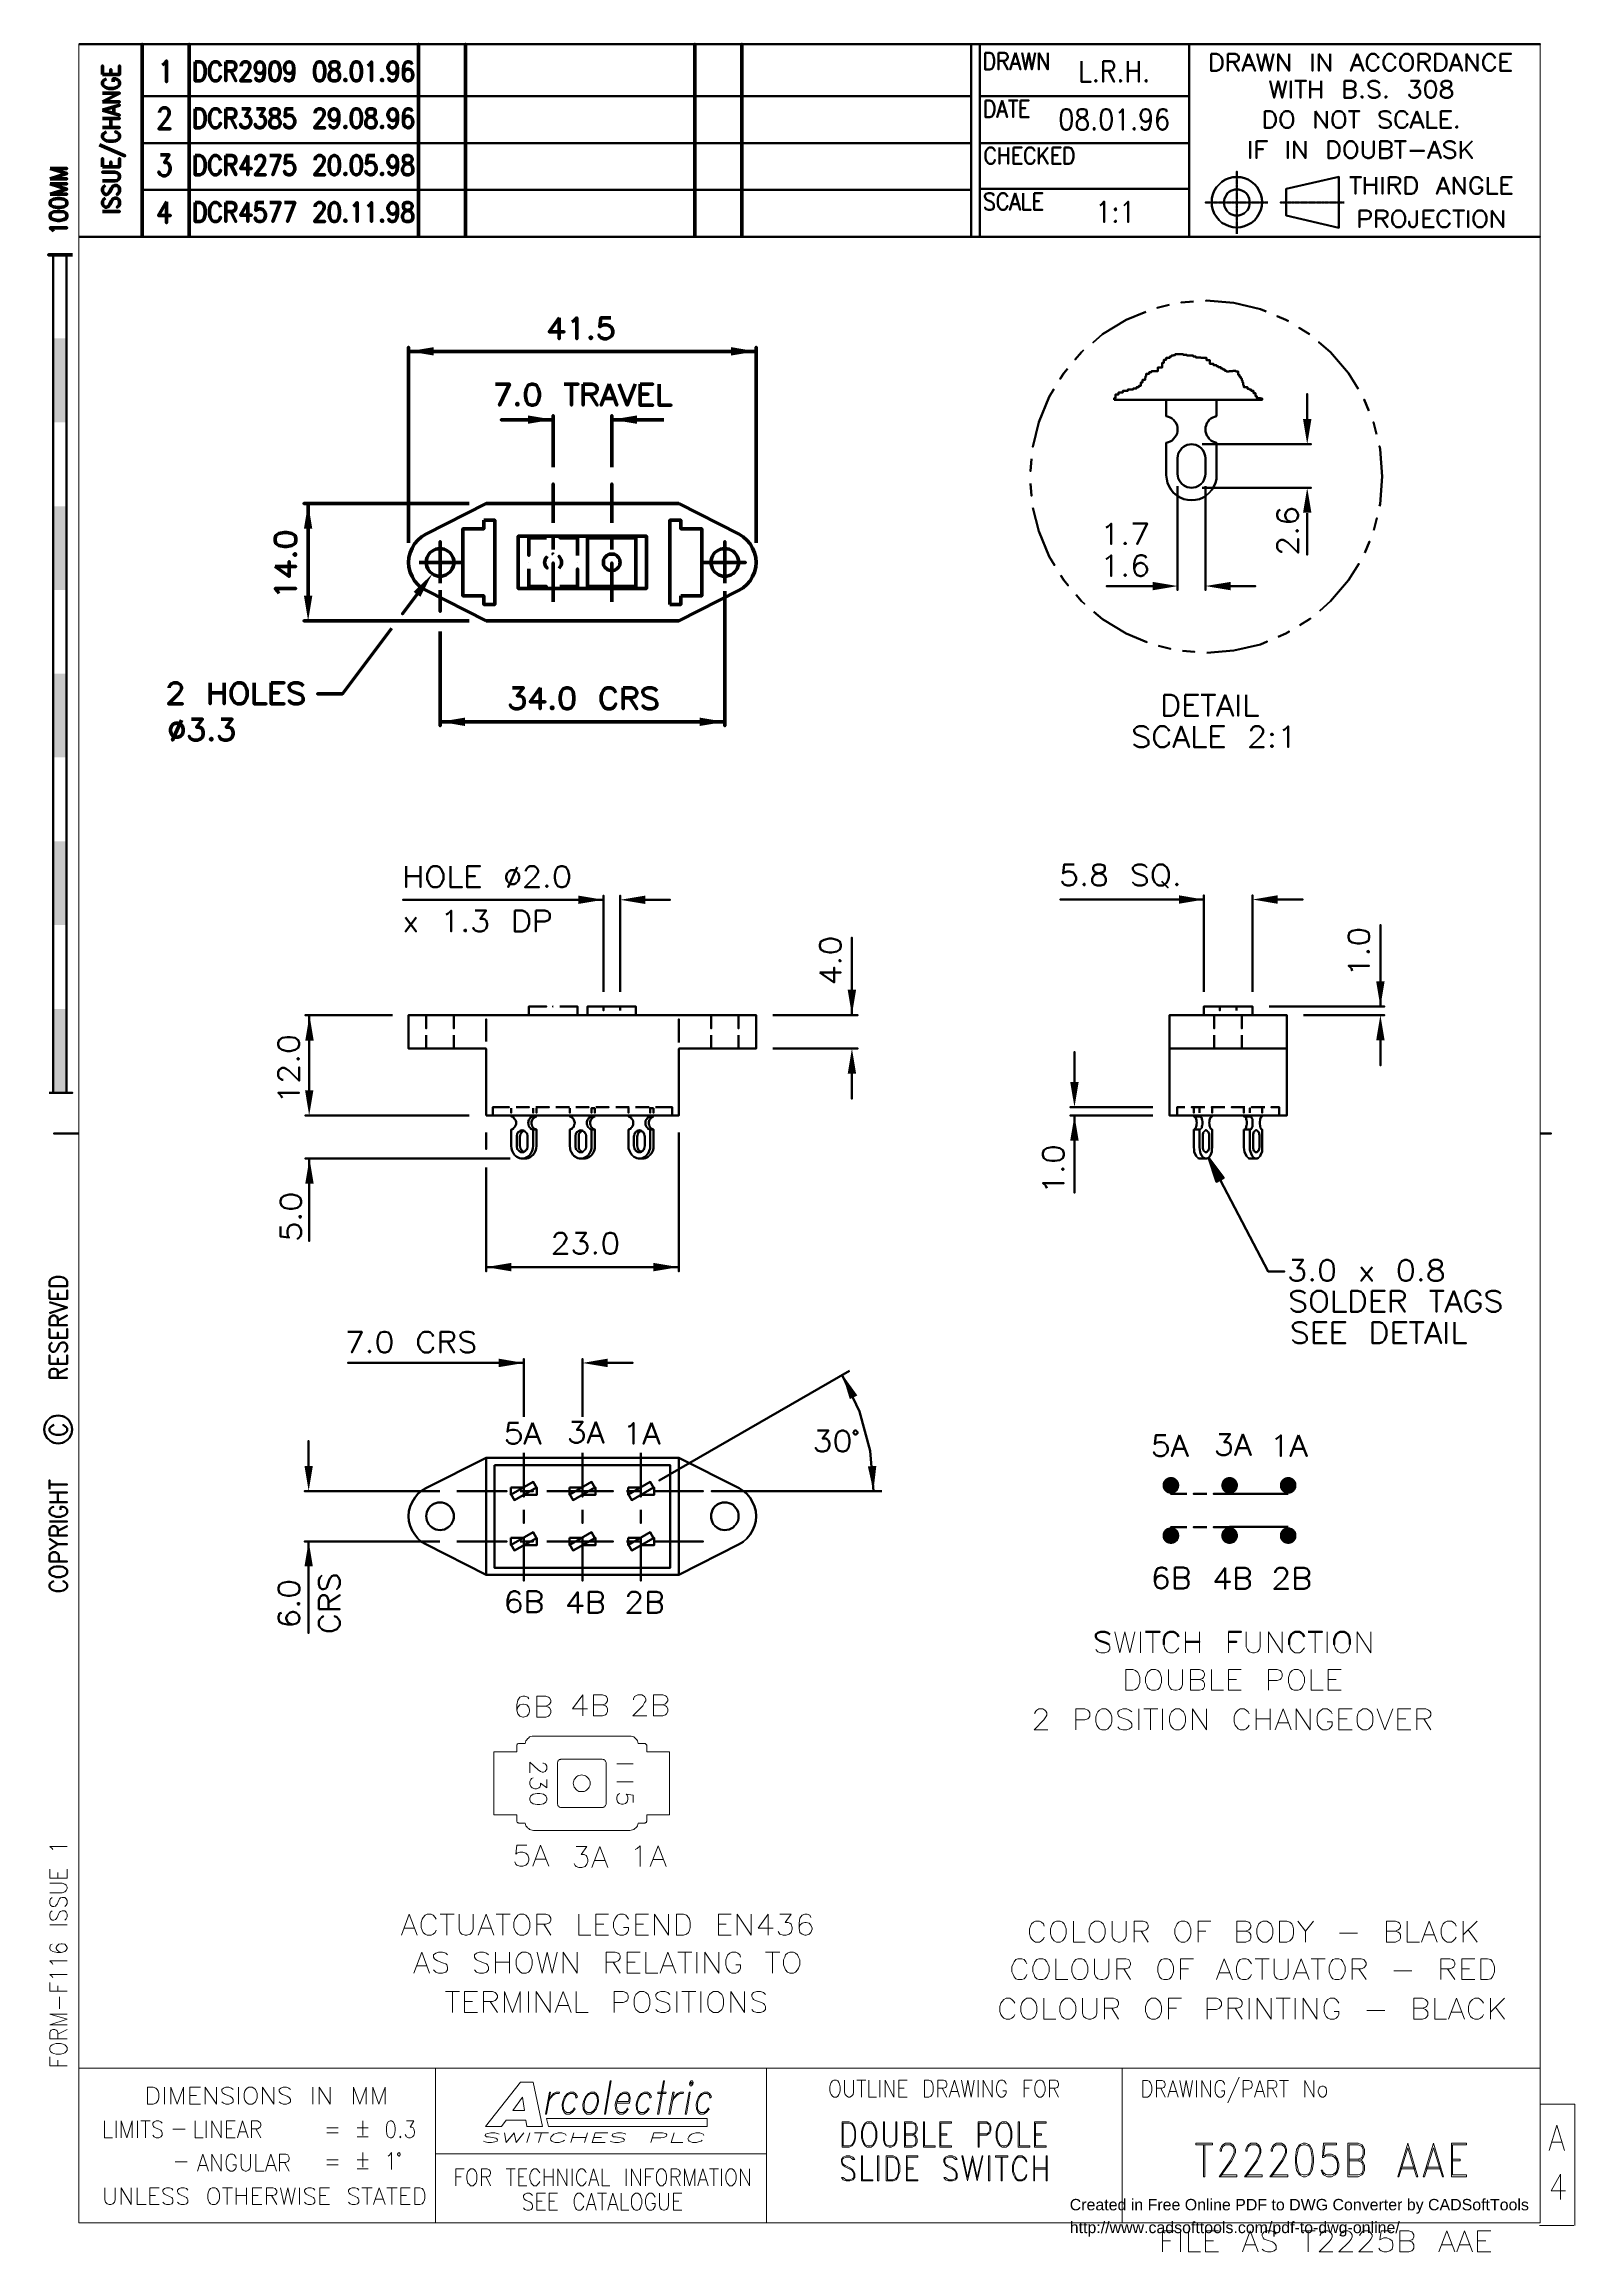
# Model space of a CAD drawing. Header units: millimetres. Extents: x 20 to 2064, y 18 to 2964.
import ezdxf

# ---------------------------------------------------------------- set-up
doc = ezdxf.new("R2010")
doc.units = ezdxf.units.MM
doc.header["$MEASUREMENT"] = 0
doc.layers.get('0').update_dxf_attribs({"linetype": 'CONTINUOUS'})
doc.layers.add('11877B8', color=7, linetype='CONTINUOUS')
doc.styles.add('1187848', font='Arial.ttf')

# ---------------------------------------------------------------- blocks, each defined once
blk = doc.blocks.new('1154460')
at = {"layer": '11877B8', "color": 0, "true_color": 0x000001, "style": '1187848'}
for s, p in [('Created in Free Online PDF to DWG Converter by CADSoftTools', (0, 0)), ('http://www.cadsofttools.com/pdf-to-dwg-online/', (0, -2))]:
    blk.add_text(s, height=1, dxfattribs=at).set_placement(p)

msp = doc.modelspace()

# ---------------------------------------------------------------- hatches: boundary and pattern name
at = {"true_color": 0x000007}
for points in [[(50.3, 2571.1), (32.1, 2571.1), (32.1, 2459.3), (50.3, 2459.3)], [(506.8, 2553.9), (540.4, 2548.3), (540.4, 2559.5)], [(937.3, 2548.3), (970.6, 2553.9), (937.3, 2559.5)], [(666.2, 2457.2), (666.2, 2457.3), (699.5, 2462.8), (666.2, 2468.4)], [(777.9, 2462.8), (811.6, 2457.2), (811.6, 2468.4)], [(1706.3, 2429.9), (1711.9, 2463.5), (1700.7, 2463.5)], [(1711.9, 2338.5), (1706.3, 2371.8), (1700.7, 2338.5)], [(50.3, 2347.2), (32.1, 2347.2), (32.1, 2235.5), (50.3, 2235.5)], [(378.2, 2317.1), (372.6, 2350.7), (367, 2317.1)], [(522.5, 2226.4), (538, 2256.5), (513.4, 2233)], [(1499.9, 2235.1), (1533.6, 2240.7), (1499.9, 2246.3)], [(1570.3, 2240.7), (1604, 2235.1), (1604, 2246.3)], [(372.6, 2194.2), (378.2, 2227.8), (367, 2227.8)], [(50.3, 2123.7), (32.1, 2123.7), (32.1, 2012), (50.3, 2012)], [(582.1, 2065.2), (548.8, 2059.6), (582.1, 2054)], [(928.9, 2059.6), (895.3, 2065.2), (895.3, 2054)], [(50.4, 1900.2), (32.2, 1900.2), (32.2, 1788.5), (50.4, 1788.5)], [(733.1, 1816.5), (766.8, 1822.1), (733.1, 1827.7)], [(789.2, 1822.1), (822.8, 1816.5), (822.8, 1827.7)], [(1535, 1816.8), (1568.2, 1822.4), (1535, 1828.1)], [(1633.1, 1822.4), (1633.1, 1822.5), (1666.7, 1816.8), (1666.7, 1828.1)], [(1804, 1679.6), (1809.6, 1713.1), (1798.4, 1713.1)], [(1098.5, 1668.3), (1104.1, 1702), (1092.9, 1702)], [(50.4, 1676.4), (32.2, 1676.4), (32.2, 1564.6), (50.4, 1564.6)], [(380, 1634.3), (374.4, 1668), (368.8, 1634.3)], [(1809.6, 1634.7), (1804, 1668.3), (1798.4, 1634.7)], [(1104.1, 1590.2), (1098.5, 1623.5), (1092.9, 1590.2)], [(374, 1534.1), (374, 1534.2), (379.6, 1567.8), (368.5, 1567.8)], [(1395.6, 1545.4), (1401.2, 1579), (1389.9, 1579)], [(1401.2, 1500.5), (1395.6, 1534.1), (1389.9, 1500.5)], [(380, 1443.4), (374.4, 1477), (368.8, 1443.4)], [(1574.5, 1478.4), (1585.1, 1445.9), (1594.9, 1451.1)], [(610.1, 1332), (643.7, 1326.4), (643.7, 1337.6)], [(833.6, 1326.4), (867.3, 1332), (833.6, 1337.6)], [(627, 1198.5), (660.6, 1204.1), (627, 1209.8)], [(738.7, 1204.1), (772.3, 1198.5), (772.3, 1209.8)], [(1085.9, 1188.4), (1085.8, 1188.4), (1095.7, 1155.8), (1105.8, 1160.7)], [(373.3, 1033.2), (378.9, 1066.8), (367.7, 1066.8)], [(1119.8, 1066.1), (1127.2, 1033.2), (1131.1, 1066.8)], [(1524.4, 1040.9), (1513.6, 1044), (1513.3, 1042.6)], [(1524.4, 1040.9), (1513.3, 1042.6), (1513.3, 1040.9)], [(1524.4, 1040.9), (1513.3, 1040.9), (1513.3, 1039.2)], [(1524.4, 1040.9), (1513.3, 1039.2), (1513.6, 1037.4)], [(1524.4, 1040.9), (1514.3, 1045.8), (1513.6, 1044)], [(1524.4, 1040.9), (1513.6, 1037.4), (1514.3, 1035.7)], [(1524.4, 1040.9), (1515.4, 1047.2), (1514.3, 1045.8)], [(1524.4, 1040.9), (1514.3, 1035.7), (1515.4, 1034.2)], [(1524.4, 1040.9), (1516.4, 1048.6), (1515.4, 1047.2)], [(1524.4, 1040.9), (1515.4, 1034.2), (1516.4, 1032.8)], [(1524.4, 1040.9), (1517.8, 1049.7), (1516.4, 1048.6)], [(1524.4, 1040.9), (1516.4, 1032.8), (1517.8, 1031.8)], [(1524.4, 1040.9), (1519.2, 1050.7), (1517.8, 1049.7)], [(1524.4, 1040.9), (1517.8, 1031.8), (1519.2, 1030.7)], [(1524.4, 1040.9), (1521, 1051.4), (1519.2, 1050.7)], [(1524.4, 1040.9), (1519.2, 1030.7), (1521, 1030)], [(1524.4, 1040.9), (1522.7, 1051.8), (1521, 1051.4)], [(1524.4, 1040.9), (1521, 1030), (1522.7, 1029.7)], [(1524.4, 1040.9), (1524.4, 1052.1), (1522.7, 1051.8)], [(1524.4, 1040.9), (1522.7, 1029.7), (1524.4, 1029.7)], [(1524.4, 1040.9), (1526.2, 1051.8), (1524.4, 1052.1)], [(1524.4, 1040.9), (1528, 1051.4), (1526.2, 1051.8)], [(1524.4, 1040.9), (1529.4, 1050.7), (1528, 1051.4)], [(1524.4, 1040.9), (1530.8, 1049.7), (1529.4, 1050.7)], [(1524.4, 1040.9), (1532.2, 1048.6), (1530.8, 1049.7)], [(1524.4, 1040.9), (1533.6, 1047.2), (1532.2, 1048.6)], [(1524.4, 1040.9), (1534.2, 1045.8), (1533.6, 1047.2)], [(1524.4, 1040.9), (1535, 1044), (1534.2, 1045.8)], [(1524.4, 1040.9), (1535.3, 1042.6), (1535, 1044)], [(1524.4, 1040.9), (1535.7, 1040.9), (1535.3, 1042.6)], [(1524.4, 1040.9), (1526.2, 1029.7), (1528, 1030)], [(1524.4, 1040.9), (1528, 1030), (1529.4, 1030.7)], [(1524.4, 1040.9), (1529.4, 1030.7), (1530.8, 1031.8)], [(1524.4, 1040.9), (1530.8, 1031.8), (1532.2, 1032.8)], [(1524.4, 1040.9), (1532.2, 1032.8), (1533.6, 1034.2)], [(1524.4, 1040.9), (1533.6, 1034.2), (1534.2, 1035.7)], [(1524.4, 1040.9), (1534.2, 1035.7), (1535, 1037.4)], [(1524.4, 1040.9), (1535, 1037.4), (1535.3, 1039.2)], [(1524.4, 1040.9), (1535.3, 1039.2), (1535.7, 1040.9)], [(1524.4, 1040.9), (1524.4, 1029.7), (1526.2, 1029.7)], [(1602.6, 1040.9), (1591.7, 1042.6), (1591.4, 1040.9)], [(1602.6, 1040.9), (1591.4, 1040.9), (1591.7, 1039.2)], [(1602.6, 1040.9), (1592.1, 1044), (1591.7, 1042.6)], [(1602.6, 1040.9), (1591.7, 1039.2), (1592.1, 1037.4)], [(1602.6, 1040.9), (1592.8, 1045.8), (1592.1, 1044)], [(1602.6, 1040.9), (1592.1, 1037.4), (1592.8, 1035.7)], [(1602.6, 1040.9), (1593.5, 1047.2), (1592.8, 1045.8)], [(1602.6, 1040.9), (1592.8, 1035.7), (1593.5, 1034.2)], [(1602.6, 1040.9), (1594.9, 1048.6), (1593.5, 1047.2)], [(1602.6, 1040.9), (1593.5, 1034.2), (1594.9, 1032.8)], [(1602.6, 1040.9), (1595.9, 1049.7), (1594.9, 1048.6)], [(1602.6, 1040.9), (1594.9, 1032.8), (1595.9, 1031.8)], [(1602.6, 1040.9), (1597.7, 1050.7), (1595.9, 1049.7)], [(1602.6, 1040.9), (1595.9, 1031.8), (1597.7, 1030.7)], [(1602.6, 1040.9), (1599.1, 1051.4), (1597.7, 1050.7)], [(1602.6, 1040.9), (1597.7, 1030.7), (1599.1, 1030)], [(1602.6, 1040.9), (1600.8, 1051.8), (1599.1, 1051.4)], [(1602.6, 1040.9), (1599.1, 1030), (1600.8, 1029.7)], [(1602.6, 1040.9), (1602.6, 1052.1), (1600.8, 1051.8)], [(1602.6, 1040.9), (1600.8, 1029.7), (1602.6, 1029.7)], [(1602.6, 1040.9), (1604.3, 1051.8), (1602.6, 1052.1)], [(1602.6, 1040.9), (1606.1, 1051.4), (1604.3, 1051.8)], [(1602.6, 1040.9), (1607.8, 1050.7), (1606.1, 1051.4)], [(1602.6, 1040.9), (1609.3, 1049.7), (1607.8, 1050.7)], [(1602.6, 1040.9), (1610.6, 1048.6), (1609.3, 1049.7)], [(1602.6, 1040.9), (1611.7, 1047.2), (1610.6, 1048.6)], [(1602.6, 1040.9), (1612.7, 1045.8), (1611.7, 1047.2)], [(1602.6, 1040.9), (1613.1, 1044), (1612.7, 1045.8)], [(1602.6, 1040.9), (1613.8, 1042.6), (1613.1, 1044)], [(1602.6, 1040.9), (1613.8, 1040.9), (1613.8, 1042.6)], [(1602.6, 1040.9), (1604.3, 1029.7), (1606.1, 1030)], [(1602.6, 1040.9), (1606.1, 1030), (1607.8, 1030.7)], [(1602.6, 1040.9), (1607.8, 1030.7), (1609.3, 1031.8)], [(1602.6, 1040.9), (1609.3, 1031.8), (1610.6, 1032.8)], [(1602.6, 1040.9), (1610.6, 1032.8), (1611.7, 1034.2)], [(1602.6, 1040.9), (1611.7, 1034.2), (1612.7, 1035.7)], [(1602.6, 1040.9), (1612.7, 1035.7), (1613.1, 1037.4)], [(1602.6, 1040.9), (1613.1, 1037.4), (1613.8, 1039.2)], [(1602.6, 1040.9), (1613.8, 1039.2), (1613.8, 1040.9)], [(1602.6, 1040.9), (1602.6, 1029.7), (1604.3, 1029.7)], [(1681.1, 1040.9), (1670.2, 1044), (1669.8, 1042.6)], [(1681.1, 1040.9), (1669.8, 1042.6), (1669.8, 1040.9)], [(1681.1, 1040.9), (1669.8, 1040.9), (1669.8, 1039.2)], [(1681.1, 1040.9), (1669.8, 1039.2), (1670.2, 1037.4)], [(1681.1, 1040.9), (1670.9, 1045.8), (1670.2, 1044)], [(1681.1, 1040.9), (1670.2, 1037.4), (1670.9, 1035.7)], [(1681.1, 1040.9), (1671.9, 1047.2), (1670.9, 1045.8)], [(1681.1, 1040.9), (1670.9, 1035.7), (1671.9, 1034.2)], [(1681.1, 1040.9), (1673, 1048.6), (1671.9, 1047.2)], [(1681.1, 1040.9), (1671.9, 1034.2), (1673, 1032.8)], [(1681.1, 1040.9), (1674.4, 1049.7), (1673, 1048.6)], [(1681.1, 1040.9), (1673, 1032.8), (1674.4, 1031.8)], [(1681.1, 1040.9), (1675.8, 1050.7), (1674.4, 1049.7)], [(1681.1, 1040.9), (1674.4, 1031.8), (1675.8, 1030.7)], [(1681.1, 1040.9), (1677.6, 1051.4), (1675.8, 1050.7)], [(1681.1, 1040.9), (1675.8, 1030.7), (1677.6, 1030)], [(1681.1, 1040.9), (1679.3, 1051.8), (1677.6, 1051.4)], [(1681.1, 1040.9), (1677.6, 1030), (1679.3, 1029.7)], [(1681.1, 1040.9), (1681.1, 1052.1), (1679.3, 1051.8)], [(1681.1, 1040.9), (1679.3, 1029.7), (1681.1, 1029.7)], [(1681.1, 1040.9), (1682.8, 1051.8), (1681.1, 1052.1)], [(1681.1, 1040.9), (1684.2, 1051.4), (1682.8, 1051.8)], [(1681.1, 1040.9), (1686, 1050.7), (1684.2, 1051.4)], [(1681.1, 1040.9), (1687.4, 1049.7), (1686, 1050.7)], [(1681.1, 1040.9), (1688.8, 1048.6), (1687.4, 1049.7)], [(1681.1, 1040.9), (1689.8, 1047.2), (1688.8, 1048.6)], [(1681.1, 1040.9), (1690.9, 1045.8), (1689.8, 1047.2)], [(1681.1, 1040.9), (1691.6, 1044), (1690.9, 1045.8)], [(1681.1, 1040.9), (1691.9, 1042.6), (1691.6, 1044)], [(1681.1, 1040.9), (1691.9, 1040.9), (1691.9, 1042.6)], [(1681.1, 1040.9), (1682.8, 1029.7), (1684.2, 1030)], [(1681.1, 1040.9), (1684.2, 1030), (1686, 1030.7)], [(1681.1, 1040.9), (1686, 1030.7), (1687.4, 1031.8)], [(1681.1, 1040.9), (1687.4, 1031.8), (1688.8, 1032.8)], [(1681.1, 1040.9), (1688.8, 1032.8), (1689.8, 1034.2)], [(1681.1, 1040.9), (1689.8, 1034.2), (1690.9, 1035.7)], [(1681.1, 1040.9), (1690.9, 1035.7), (1691.6, 1037.4)], [(1681.1, 1040.9), (1691.6, 1037.4), (1691.9, 1039.2)], [(1681.1, 1040.9), (1691.9, 1039.2), (1691.9, 1040.9)], [(1681.1, 1040.9), (1681.1, 1029.7), (1682.8, 1029.7)], [(1524.4, 973.7), (1513.6, 977.2), (1513.3, 975.4)], [(1524.4, 973.7), (1513.3, 975.4), (1513.3, 973.7)], [(1524.4, 973.7), (1513.3, 973.7), (1513.3, 971.9)], [(1524.4, 973.7), (1513.3, 971.9), (1513.6, 970.1)], [(1524.4, 973.7), (1514.3, 978.9), (1513.6, 977.2)], [(1524.4, 973.7), (1513.6, 970.1), (1514.3, 968.7)], [(1524.4, 973.7), (1515.4, 980.3), (1514.3, 978.9)], [(1524.4, 973.7), (1514.3, 968.7), (1515.4, 967)], [(1524.4, 973.7), (1516.4, 981.7), (1515.4, 980.3)], [(1524.4, 973.7), (1515.4, 967), (1516.4, 965.9)], [(1524.4, 973.7), (1517.8, 982.7), (1516.4, 981.7)], [(1524.4, 973.7), (1516.4, 965.9), (1517.8, 964.5)], [(1524.4, 973.7), (1519.2, 983.8), (1517.8, 982.7)], [(1524.4, 973.7), (1517.8, 964.5), (1519.2, 963.8)], [(1524.4, 973.7), (1521, 984.1), (1519.2, 983.8)], [(1524.4, 973.7), (1519.2, 963.8), (1521, 963.2)], [(1524.4, 973.7), (1522.7, 984.8), (1521, 984.1)], [(1524.4, 973.7), (1521, 963.2), (1522.7, 962.8)], [(1524.4, 973.7), (1524.4, 984.8), (1522.7, 984.8)], [(1524.4, 973.7), (1522.7, 962.8), (1524.4, 962.4)], [(1524.4, 973.7), (1528, 984.1), (1526.2, 984.8)], [(1524.4, 973.7), (1526.2, 984.8), (1524.4, 984.8)], [(1524.4, 973.7), (1529.4, 983.8), (1528, 984.1)], [(1524.4, 973.7), (1530.8, 982.7), (1529.4, 983.8)], [(1524.4, 973.7), (1532.2, 981.7), (1530.8, 982.7)], [(1524.4, 973.7), (1533.6, 980.3), (1532.2, 981.7)], [(1524.4, 973.7), (1534.2, 978.9), (1533.6, 980.3)], [(1524.4, 973.7), (1535, 977.2), (1534.2, 978.9)], [(1524.4, 973.7), (1535.3, 975.4), (1535, 977.2)], [(1524.4, 973.7), (1535.7, 973.7), (1535.3, 975.4)], [(1524.4, 973.7), (1526.2, 962.8), (1528, 963.2)], [(1524.4, 973.7), (1528, 963.2), (1529.4, 963.8)], [(1524.4, 973.7), (1529.4, 963.8), (1530.8, 964.5)], [(1524.4, 973.7), (1530.8, 964.5), (1532.2, 965.9)], [(1524.4, 973.7), (1532.2, 965.9), (1533.6, 967)], [(1524.4, 973.7), (1533.6, 967), (1534.2, 968.7)], [(1524.4, 973.7), (1534.2, 968.7), (1535, 970.1)], [(1524.4, 973.7), (1535, 970.1), (1535.3, 971.9)], [(1524.4, 973.7), (1535.3, 971.9), (1535.7, 973.7)], [(1524.4, 973.7), (1524.4, 962.4), (1526.2, 962.8)], [(1602.6, 973.7), (1591.7, 975.4), (1591.4, 973.7)], [(1602.6, 973.7), (1591.4, 973.7), (1591.7, 971.9)], [(1602.6, 973.7), (1592.1, 977.2), (1591.7, 975.4)], [(1602.6, 973.7), (1591.7, 971.9), (1592.1, 970.1)], [(1602.6, 973.7), (1592.8, 978.9), (1592.1, 977.2)], [(1602.6, 973.7), (1592.1, 970.1), (1592.8, 968.7)], [(1602.6, 973.7), (1593.5, 980.3), (1592.8, 978.9)], [(1602.6, 973.7), (1592.8, 968.7), (1593.5, 967)], [(1602.6, 973.7), (1594.9, 981.7), (1593.5, 980.3)], [(1602.6, 973.7), (1593.5, 967), (1594.9, 965.9)], [(1602.6, 973.7), (1595.9, 982.7), (1594.9, 981.7)], [(1602.6, 973.7), (1594.9, 965.9), (1595.9, 964.5)], [(1602.6, 973.7), (1597.7, 983.8), (1595.9, 982.7)], [(1602.6, 973.7), (1595.9, 964.5), (1597.7, 963.8)], [(1602.6, 973.7), (1599.1, 984.1), (1597.7, 983.8)], [(1602.6, 973.7), (1597.7, 963.8), (1599.1, 963.2)], [(1602.6, 973.7), (1600.8, 984.8), (1599.1, 984.1)], [(1602.6, 973.7), (1599.1, 963.2), (1600.8, 962.8)], [(1602.6, 973.7), (1602.6, 984.8), (1600.8, 984.8)], [(1602.6, 973.7), (1600.8, 962.8), (1602.6, 962.4)], [(1602.6, 973.7), (1606.1, 984.1), (1604.3, 984.8)], [(1602.6, 973.7), (1604.3, 984.8), (1602.6, 984.8)], [(1602.6, 973.7), (1607.8, 983.8), (1606.1, 984.1)], [(1602.6, 973.7), (1609.3, 982.7), (1607.8, 983.8)], [(1602.6, 973.7), (1610.6, 981.7), (1609.3, 982.7)], [(1602.6, 973.7), (1611.7, 980.3), (1610.6, 981.7)], [(1602.6, 973.7), (1612.7, 978.9), (1611.7, 980.3)], [(1602.6, 973.7), (1613.1, 977.2), (1612.7, 978.9)], [(1602.6, 973.7), (1613.8, 975.4), (1613.1, 977.2)], [(1602.6, 973.7), (1613.8, 973.7), (1613.8, 975.4)], [(1602.6, 973.7), (1604.3, 962.8), (1606.1, 963.2)], [(1602.6, 973.7), (1606.1, 963.2), (1607.8, 963.8)], [(1602.6, 973.7), (1607.8, 963.8), (1609.3, 964.5)], [(1602.6, 973.7), (1609.3, 964.5), (1610.6, 965.9)], [(1602.6, 973.7), (1610.6, 965.9), (1611.7, 967)], [(1602.6, 973.7), (1611.7, 967), (1612.7, 968.7)], [(1602.6, 973.7), (1612.7, 968.7), (1613.1, 970.1)], [(1602.6, 973.7), (1613.1, 970.1), (1613.8, 971.9)], [(1602.6, 973.7), (1613.8, 971.9), (1613.8, 973.7)], [(1602.6, 973.7), (1602.6, 962.4), (1604.3, 962.8)], [(1681.1, 973.7), (1670.2, 977.2), (1669.8, 975.4)], [(1681.1, 973.7), (1669.8, 975.4), (1669.8, 973.7)], [(1681.1, 973.7), (1669.8, 973.7), (1669.8, 971.9)], [(1681.1, 973.7), (1669.8, 971.9), (1670.2, 970.1)], [(1681.1, 973.7), (1670.9, 978.9), (1670.2, 977.2)], [(1681.1, 973.7), (1670.2, 970.1), (1670.9, 968.7)], [(1681.1, 973.7), (1671.9, 980.3), (1670.9, 978.9)], [(1681.1, 973.7), (1670.9, 968.7), (1671.9, 967)], [(1681.1, 973.7), (1673, 981.7), (1671.9, 980.3)], [(1681.1, 973.7), (1671.9, 967), (1673, 965.9)], [(1681.1, 973.7), (1674.4, 982.7), (1673, 981.7)], [(1681.1, 973.7), (1673, 965.9), (1674.4, 964.5)], [(1681.1, 973.7), (1675.8, 983.8), (1674.4, 982.7)], [(1681.1, 973.7), (1674.4, 964.5), (1675.8, 963.8)], [(1681.1, 973.7), (1677.6, 984.1), (1675.8, 983.8)], [(1681.1, 973.7), (1675.8, 963.8), (1677.6, 963.2)], [(1681.1, 973.7), (1679.3, 984.8), (1677.6, 984.1)], [(1681.1, 973.7), (1677.6, 963.2), (1679.3, 962.8)], [(1681.1, 973.7), (1681.1, 984.8), (1679.3, 984.8)], [(1681.1, 973.7), (1679.3, 962.8), (1681.1, 962.4)], [(1681.1, 973.7), (1684.2, 984.1), (1682.8, 984.8)], [(1681.1, 973.7), (1682.8, 984.8), (1681.1, 984.8)], [(1681.1, 973.7), (1686, 983.8), (1684.2, 984.1)], [(1681.1, 973.7), (1687.4, 982.7), (1686, 983.8)], [(1681.1, 973.7), (1688.8, 981.7), (1687.4, 982.7)], [(1681.1, 973.7), (1689.8, 980.3), (1688.8, 981.7)], [(1681.1, 973.7), (1690.9, 978.9), (1689.8, 980.3)], [(1681.1, 973.7), (1691.6, 977.2), (1690.9, 978.9)], [(1681.1, 973.7), (1691.9, 975.4), (1691.6, 977.2)], [(1681.1, 973.7), (1691.9, 973.7), (1691.9, 975.4)], [(1681.1, 973.7), (1682.8, 962.8), (1684.2, 963.2)], [(1681.1, 973.7), (1684.2, 963.2), (1686, 963.8)], [(1681.1, 973.7), (1686, 963.8), (1687.4, 964.5)], [(1681.1, 973.7), (1687.4, 964.5), (1688.8, 965.9)], [(1681.1, 973.7), (1688.8, 965.9), (1689.8, 967)], [(1681.1, 973.7), (1689.8, 967), (1690.9, 968.7)], [(1681.1, 973.7), (1690.9, 968.7), (1691.6, 970.1)], [(1681.1, 973.7), (1691.6, 970.1), (1691.9, 971.9)], [(1681.1, 973.7), (1691.9, 971.9), (1691.9, 973.7)], [(1681.1, 973.7), (1681.1, 962.4), (1682.8, 962.8)], [(378.9, 932.6), (373.3, 965.9), (367.7, 932.6)]]:
    msp.add_hatch(color=0, dxfattribs=at).paths.add_polyline_path(points)

# ---------------------------------------------------------------- linework, layer by layer
at = {"color": 0, "linetype": 'Continuous', "lineweight": 40, "true_color": 0x000007}
for points in [[(66.5, 2963.8), (2017.4, 2963.8)], [(1257.9, 2706.7), (1257.9, 2963.8)], [(1257.9, 2963.8), (1257.9, 2963.8)], [(1269.1, 2963.8), (1269.1, 2894.4)], [(1276.4, 2952.2), (1276.4, 2929.8)], [(1276.4, 2952.2), (1282.4, 2952.2)], [(1282.4, 2952.2), (1282.4, 2952.2)], [(1282.4, 2952.2), (1285.2, 2951.2)], [(1285.2, 2951.2), (1285.2, 2951.2)], [(1285.2, 2951.2), (1287, 2949.1)], [(1287, 2949.1), (1287, 2949.1)], [(1287, 2949.1), (1287.7, 2947)], [(1287.7, 2947), (1287.7, 2947)], [(1287.7, 2947), (1288.3, 2943.8)], [(1294.3, 2952.2), (1294.3, 2929.8)], [(1294.3, 2952.2), (1302, 2952.2)], [(1302, 2952.2), (1302, 2952.2)], [(1302, 2952.2), (1304.8, 2951.2)], [(1304.8, 2951.2), (1304.8, 2951.2)], [(1304.8, 2951.2), (1305.5, 2950.1)], [(1305.5, 2950.1), (1305.5, 2950.1)], [(1305.5, 2950.1), (1306.6, 2948)], [(1306.6, 2945.9), (1305.5, 2943.8)], [(1306.6, 2948), (1306.6, 2948)], [(1306.6, 2948), (1306.6, 2945.9)], [(1306.6, 2945.9), (1306.6, 2945.9)], [(1316.7, 2952.2), (1309.7, 2929.8)], [(1316.7, 2952.2), (1323.4, 2929.8)], [(1325.8, 2952.2), (1330.4, 2929.8)], [(1334.6, 2952.2), (1330.4, 2929.8)], [(1334.6, 2952.2), (1338.8, 2929.8)], [(1343, 2952.2), (1338.8, 2929.8)], [(1348.2, 2952.2), (1348.2, 2929.8)], [(1348.2, 2952.2), (1360.1, 2929.8)], [(1360.1, 2952.2), (1360.1, 2929.8)], [(1548.6, 2706.7), (1548.6, 2963.8)], [(1548.6, 2963.8), (1548.6, 2963.8)], [(1578, 2950.8), (1578, 2928.4)], [(1578, 2950.8), (1585.4, 2950.8)], [(1585.4, 2950.8), (1585.4, 2950.8)], [(1585.4, 2950.8), (1588.6, 2949.7)], [(1588.6, 2949.7), (1588.6, 2949.7)], [(1588.6, 2949.7), (1591.1, 2947.3)], [(1591.1, 2947.3), (1591.1, 2947.3)], [(1591.1, 2947.3), (1592.1, 2945.2)], [(1600.5, 2950.8), (1600.5, 2928.4)], [(1600.5, 2950.8), (1609.9, 2950.8)], [(1609.9, 2950.8), (1609.9, 2950.8)], [(1609.9, 2950.8), (1613.1, 2949.7)], [(1613.1, 2949.7), (1613.1, 2949.7)], [(1613.1, 2949.7), (1614.1, 2948.7)], [(1614.1, 2948.7), (1614.1, 2948.7)], [(1614.1, 2948.7), (1615.2, 2946.3)], [(1615.2, 2946.3), (1615.2, 2946.3)], [(1615.2, 2946.3), (1615.2, 2944.2)], [(1628.1, 2950.8), (1619.8, 2928.4)], [(1628.1, 2950.8), (1636.6, 2928.4)], [(1639.7, 2950.8), (1645.3, 2928.4)], [(1650.6, 2950.8), (1645.3, 2928.4)], [(1650.6, 2950.8), (1655.8, 2928.4)], [(1661.1, 2950.8), (1655.8, 2928.4)], [(1667.4, 2950.8), (1667.4, 2928.4)], [(1667.4, 2950.8), (1682.4, 2928.4)], [(1682.4, 2950.8), (1682.4, 2928.4)], [(1713.3, 2950.8), (1713.3, 2928.4)], [(1721.7, 2950.8), (1721.7, 2928.4)], [(1721.7, 2950.8), (1736.8, 2928.4)], [(1736.8, 2950.8), (1736.8, 2928.4)], [(1772.8, 2950.8), (1764.4, 2928.4)], [(1772.8, 2950.8), (1781.6, 2928.4)], [(1787.9, 2947.3), (1786.9, 2945.2)], [(1790, 2949.7), (1787.9, 2947.3)], [(1787.9, 2947.3), (1787.9, 2947.3)], [(1792.1, 2950.8), (1790, 2949.7)], [(1790, 2949.7), (1790, 2949.7)], [(1796.3, 2950.8), (1792.1, 2950.8)], [(1792.1, 2950.8), (1792.1, 2950.8)], [(1798.4, 2949.7), (1796.3, 2950.8)], [(1796.3, 2950.8), (1796.3, 2950.8)], [(1800.5, 2947.3), (1798.4, 2949.7)], [(1798.4, 2949.7), (1798.4, 2949.7)], [(1801.6, 2945.2), (1800.5, 2947.3)], [(1800.5, 2947.3), (1800.5, 2947.3)], [(1810.3, 2947.3), (1809.3, 2945.2)], [(1812.4, 2949.7), (1810.3, 2947.3)], [(1810.3, 2947.3), (1810.3, 2947.3)], [(1814.5, 2950.8), (1812.4, 2949.7)], [(1812.4, 2949.7), (1812.4, 2949.7)], [(1818.7, 2950.8), (1814.5, 2950.8)], [(1814.5, 2950.8), (1814.5, 2950.8)], [(1820.8, 2949.7), (1818.7, 2950.8)], [(1818.7, 2950.8), (1818.7, 2950.8)], [(1822.9, 2947.3), (1820.8, 2949.7)], [(1820.8, 2949.7), (1820.8, 2949.7)], [(1824, 2945.2), (1822.9, 2947.3)], [(1822.9, 2947.3), (1822.9, 2947.3)], [(1832.4, 2947.3), (1831.4, 2945.2)], [(1834.8, 2949.7), (1832.4, 2947.3)], [(1832.4, 2947.3), (1832.4, 2947.3)], [(1837, 2950.8), (1834.8, 2949.7)], [(1834.8, 2949.7), (1834.8, 2949.7)], [(1841.2, 2950.8), (1837, 2950.8)], [(1837, 2950.8), (1837, 2950.8)], [(1843.3, 2949.7), (1841.2, 2950.8)], [(1841.2, 2950.8), (1841.2, 2950.8)], [(1845.4, 2947.3), (1843.3, 2949.7)], [(1843.3, 2949.7), (1843.3, 2949.7)], [(1846.4, 2945.2), (1845.4, 2947.3)], [(1845.4, 2947.3), (1845.4, 2947.3)], [(1854.8, 2950.8), (1854.8, 2928.4)], [(1854.8, 2950.8), (1864.6, 2950.8)], [(1864.6, 2950.8), (1864.6, 2950.8)], [(1864.6, 2950.8), (1867.8, 2949.7)], [(1867.8, 2949.7), (1867.8, 2949.7)], [(1867.8, 2949.7), (1868.8, 2948.7)], [(1868.8, 2948.7), (1868.8, 2948.7)], [(1868.8, 2948.7), (1869.9, 2946.3)], [(1869.9, 2946.3), (1869.9, 2946.3)], [(1869.9, 2946.3), (1869.9, 2944.2)], [(1877.3, 2950.8), (1877.3, 2928.4)], [(1877.3, 2950.8), (1884.6, 2950.8)], [(1884.6, 2950.8), (1884.6, 2950.8)], [(1884.6, 2950.8), (1888.1, 2949.7)], [(1888.1, 2949.7), (1888.1, 2949.7)], [(1888.1, 2949.7), (1890.2, 2947.3)], [(1890.2, 2947.3), (1890.2, 2947.3)], [(1890.2, 2947.3), (1891.3, 2945.2)], [(1904.9, 2950.8), (1896.5, 2928.4)], [(1904.9, 2950.8), (1913.3, 2928.4)], [(1918.9, 2950.8), (1918.9, 2928.4)], [(1918.9, 2950.8), (1933.6, 2928.4)], [(1933.6, 2950.8), (1933.6, 2928.4)], [(1943.5, 2947.3), (1942.4, 2945.2)], [(1945.6, 2949.7), (1943.5, 2947.3)], [(1943.5, 2947.3), (1943.5, 2947.3)], [(1947.7, 2950.8), (1945.6, 2949.7)], [(1945.6, 2949.7), (1945.6, 2949.7)], [(1951.9, 2950.8), (1947.7, 2950.8)], [(1947.7, 2950.8), (1947.7, 2950.8)], [(1954, 2949.7), (1951.9, 2950.8)], [(1951.9, 2950.8), (1951.9, 2950.8)], [(1956, 2947.3), (1954, 2949.7)], [(1954, 2949.7), (1954, 2949.7)], [(1957.1, 2945.2), (1956, 2947.3)], [(1956, 2947.3), (1956, 2947.3)], [(1964.4, 2950.8), (1964.4, 2928.4)], [(1964.4, 2950.8), (1978.4, 2950.8)], [(1978.4, 2950.8), (1978.4, 2950.8)], [(2017.4, 2963.8), (2017.4, 2963.8)], [(1276.4, 2929.8), (1276.4, 2929.8)], [(1282.4, 2929.8), (1276.4, 2929.8)], [(1276.4, 2929.8), (1276.4, 2929.8)], [(1285.2, 2930.9), (1282.4, 2929.8)], [(1282.4, 2929.8), (1282.4, 2929.8)], [(1287, 2933), (1285.2, 2930.9)], [(1285.2, 2930.9), (1285.2, 2930.9)], [(1287.7, 2935.4), (1287, 2933)], [(1287, 2933), (1287, 2933)], [(1288.3, 2938.6), (1287.7, 2935.4)], [(1287.7, 2935.4), (1287.7, 2935.4)], [(1288.3, 2943.8), (1288.3, 2943.8)], [(1288.3, 2943.8), (1288.3, 2938.6)], [(1288.3, 2938.6), (1288.3, 2938.6)], [(1302, 2941.7), (1294.3, 2941.7)], [(1294.3, 2941.7), (1294.3, 2941.7)], [(1294.3, 2929.8), (1294.3, 2929.8)], [(1300.6, 2941.7), (1306.6, 2929.8)], [(1304.8, 2942.8), (1302, 2941.7)], [(1302, 2941.7), (1302, 2941.7)], [(1305.5, 2943.8), (1304.8, 2942.8)], [(1304.8, 2942.8), (1304.8, 2942.8)], [(1305.5, 2943.8), (1305.5, 2943.8)], [(1306.6, 2929.8), (1306.6, 2929.8)], [(1309.7, 2929.8), (1309.7, 2929.8)], [(1312.5, 2937.5), (1321, 2937.5)], [(1321, 2937.5), (1321, 2937.5)], [(1323.4, 2929.8), (1323.4, 2929.8)], [(1330.4, 2929.8), (1330.4, 2929.8)], [(1330.4, 2929.8), (1330.4, 2929.8)], [(1338.8, 2929.8), (1338.8, 2929.8)], [(1338.8, 2929.8), (1338.8, 2929.8)], [(1348.2, 2929.8), (1348.2, 2929.8)], [(1360.1, 2929.8), (1360.1, 2929.8)], [(1360.1, 2929.8), (1360.1, 2929.8)], [(1405, 2941.3), (1405, 2913.7)], [(1433.7, 2941.3), (1433.7, 2913.7)], [(1433.7, 2941.3), (1443.2, 2941.3)], [(1443.2, 2928.1), (1433.7, 2928.1)], [(1433.7, 2928.1), (1433.7, 2928.1)], [(1441.1, 2928.1), (1448.4, 2913.7)], [(1443.2, 2941.3), (1443.2, 2941.3)], [(1443.2, 2941.3), (1446.3, 2940.3)], [(1446.3, 2929.4), (1443.2, 2928.1)], [(1443.2, 2928.1), (1443.2, 2928.1)], [(1446.3, 2940.3), (1446.3, 2940.3)], [(1446.3, 2940.3), (1447.4, 2938.9)], [(1447.4, 2930.9), (1446.3, 2929.4)], [(1446.3, 2929.4), (1446.3, 2929.4)], [(1447.4, 2938.9), (1447.4, 2938.9)], [(1447.4, 2938.9), (1448.4, 2936.1)], [(1448.4, 2933.6), (1447.4, 2930.9)], [(1447.4, 2930.9), (1447.4, 2930.9)], [(1448.4, 2936.1), (1448.4, 2936.1)], [(1448.4, 2936.1), (1448.4, 2933.6)], [(1448.4, 2933.6), (1448.4, 2933.6)], [(1466.7, 2941.3), (1466.7, 2913.7)], [(1466.7, 2928.1), (1481.7, 2928.1)], [(1481.7, 2941.3), (1481.7, 2913.7)], [(1481.7, 2928.1), (1481.7, 2928.1)], [(1578, 2928.4), (1578, 2928.4)], [(1585.4, 2928.4), (1578, 2928.4)], [(1578, 2928.4), (1578, 2928.4)], [(1588.6, 2929.4), (1585.4, 2928.4)], [(1585.4, 2928.4), (1585.4, 2928.4)], [(1591.1, 2931.5), (1588.6, 2929.4)], [(1588.6, 2929.4), (1588.6, 2929.4)], [(1592.1, 2933.6), (1591.1, 2931.5)], [(1591.1, 2931.5), (1591.1, 2931.5)], [(1592.1, 2945.2), (1592.1, 2945.2)], [(1592.1, 2945.2), (1593.2, 2942.1)], [(1593.2, 2936.8), (1592.1, 2933.6)], [(1592.1, 2933.6), (1592.1, 2933.6)], [(1593.2, 2942.1), (1593.2, 2942.1)], [(1593.2, 2942.1), (1593.2, 2936.8)], [(1593.2, 2936.8), (1593.2, 2936.8)], [(1609.9, 2940), (1600.5, 2940)], [(1600.5, 2940), (1600.5, 2940)], [(1600.5, 2928.4), (1600.5, 2928.4)], [(1607.8, 2940), (1615.2, 2928.4)], [(1613.1, 2941), (1609.9, 2940)], [(1609.9, 2940), (1609.9, 2940)], [(1614.1, 2942.1), (1613.1, 2941)], [(1613.1, 2941), (1613.1, 2941)], [(1615.2, 2944.2), (1614.1, 2942.1)], [(1614.1, 2942.1), (1614.1, 2942.1)], [(1615.2, 2944.2), (1615.2, 2944.2)], [(1615.2, 2928.4), (1615.2, 2928.4)], [(1619.8, 2928.4), (1619.8, 2928.4)], [(1622.9, 2935.7), (1633.4, 2935.7)], [(1633.4, 2935.7), (1633.4, 2935.7)], [(1636.6, 2928.4), (1636.6, 2928.4)], [(1645.3, 2928.4), (1645.3, 2928.4)], [(1645.3, 2928.4), (1645.3, 2928.4)], [(1655.8, 2928.4), (1655.8, 2928.4)], [(1655.8, 2928.4), (1655.8, 2928.4)], [(1667.4, 2928.4), (1667.4, 2928.4)], [(1682.4, 2928.4), (1682.4, 2928.4)], [(1682.4, 2928.4), (1682.4, 2928.4)], [(1713.3, 2928.4), (1713.3, 2928.4)], [(1721.7, 2928.4), (1721.7, 2928.4)], [(1736.8, 2928.4), (1736.8, 2928.4)], [(1736.8, 2928.4), (1736.8, 2928.4)], [(1764.4, 2928.4), (1764.4, 2928.4)], [(1767.6, 2935.7), (1778.1, 2935.7)], [(1778.1, 2935.7), (1778.1, 2935.7)], [(1781.6, 2928.4), (1781.6, 2928.4)], [(1786.9, 2945.2), (1785.8, 2942.1)], [(1785.8, 2942.1), (1785.8, 2942.1)], [(1785.8, 2942.1), (1785.8, 2936.8)], [(1785.8, 2936.8), (1785.8, 2936.8)], [(1785.8, 2936.8), (1786.9, 2933.6)], [(1786.9, 2945.2), (1786.9, 2945.2)], [(1786.9, 2933.6), (1786.9, 2933.6)], [(1786.9, 2933.6), (1787.9, 2931.5)], [(1787.9, 2931.5), (1787.9, 2931.5)], [(1787.9, 2931.5), (1790, 2929.4)], [(1790, 2929.4), (1790, 2929.4)], [(1790, 2929.4), (1792.1, 2928.4)], [(1792.1, 2928.4), (1792.1, 2928.4)], [(1792.1, 2928.4), (1796.3, 2928.4)], [(1796.3, 2928.4), (1798.4, 2929.4)], [(1796.3, 2928.4), (1796.3, 2928.4)], [(1798.4, 2929.4), (1800.5, 2931.5)], [(1798.4, 2929.4), (1798.4, 2929.4)], [(1800.5, 2931.5), (1801.6, 2933.6)], [(1800.5, 2931.5), (1800.5, 2931.5)], [(1801.6, 2933.6), (1801.6, 2933.6)], [(1809.3, 2945.2), (1808.2, 2942.1)], [(1808.2, 2942.1), (1808.2, 2942.1)], [(1808.2, 2942.1), (1808.2, 2936.8)], [(1808.2, 2936.8), (1808.2, 2936.8)], [(1808.2, 2936.8), (1809.3, 2933.6)], [(1809.3, 2945.2), (1809.3, 2945.2)], [(1809.3, 2933.6), (1809.3, 2933.6)], [(1809.3, 2933.6), (1810.3, 2931.5)], [(1810.3, 2931.5), (1810.3, 2931.5)], [(1810.3, 2931.5), (1812.4, 2929.4)], [(1812.4, 2929.4), (1812.4, 2929.4)], [(1812.4, 2929.4), (1814.5, 2928.4)], [(1814.5, 2928.4), (1814.5, 2928.4)], [(1814.5, 2928.4), (1818.7, 2928.4)], [(1818.7, 2928.4), (1820.8, 2929.4)], [(1818.7, 2928.4), (1818.7, 2928.4)], [(1820.8, 2929.4), (1822.9, 2931.5)], [(1820.8, 2929.4), (1820.8, 2929.4)], [(1822.9, 2931.5), (1824, 2933.6)], [(1822.9, 2931.5), (1822.9, 2931.5)], [(1824, 2933.6), (1824, 2933.6)], [(1831.4, 2945.2), (1830.3, 2942.1)], [(1830.3, 2942.1), (1830.3, 2942.1)], [(1830.3, 2942.1), (1830.3, 2936.8)], [(1830.3, 2936.8), (1830.3, 2936.8)], [(1830.3, 2936.8), (1831.4, 2933.6)], [(1831.4, 2945.2), (1831.4, 2945.2)], [(1831.4, 2933.6), (1831.4, 2933.6)], [(1831.4, 2933.6), (1832.4, 2931.5)], [(1832.4, 2931.5), (1832.4, 2931.5)], [(1832.4, 2931.5), (1834.8, 2929.4)], [(1834.8, 2929.4), (1834.8, 2929.4)], [(1834.8, 2929.4), (1837, 2928.4)], [(1837, 2928.4), (1837, 2928.4)], [(1837, 2928.4), (1841.2, 2928.4)], [(1841.2, 2928.4), (1843.3, 2929.4)], [(1841.2, 2928.4), (1841.2, 2928.4)], [(1843.3, 2929.4), (1845.4, 2931.5)], [(1843.3, 2929.4), (1843.3, 2929.4)], [(1845.4, 2931.5), (1846.4, 2933.6)], [(1845.4, 2931.5), (1845.4, 2931.5)], [(1847.5, 2942.1), (1846.4, 2945.2)], [(1846.4, 2945.2), (1846.4, 2945.2)], [(1846.4, 2933.6), (1847.5, 2936.8)], [(1846.4, 2933.6), (1846.4, 2933.6)], [(1847.5, 2936.8), (1847.5, 2942.1)], [(1847.5, 2942.1), (1847.5, 2942.1)], [(1847.5, 2936.8), (1847.5, 2936.8)], [(1864.6, 2940), (1854.8, 2940)], [(1854.8, 2940), (1854.8, 2940)], [(1854.8, 2928.4), (1854.8, 2928.4)], [(1862.5, 2940), (1869.9, 2928.4)], [(1867.8, 2941), (1864.6, 2940)], [(1864.6, 2940), (1864.6, 2940)], [(1868.8, 2942.1), (1867.8, 2941)], [(1867.8, 2941), (1867.8, 2941)], [(1869.9, 2944.2), (1868.8, 2942.1)], [(1868.8, 2942.1), (1868.8, 2942.1)], [(1869.9, 2944.2), (1869.9, 2944.2)], [(1869.9, 2928.4), (1869.9, 2928.4)], [(1877.3, 2928.4), (1877.3, 2928.4)], [(1884.6, 2928.4), (1877.3, 2928.4)], [(1877.3, 2928.4), (1877.3, 2928.4)], [(1888.1, 2929.4), (1884.6, 2928.4)], [(1884.6, 2928.4), (1884.6, 2928.4)], [(1890.2, 2931.5), (1888.1, 2929.4)], [(1888.1, 2929.4), (1888.1, 2929.4)], [(1891.3, 2933.6), (1890.2, 2931.5)], [(1890.2, 2931.5), (1890.2, 2931.5)], [(1891.3, 2945.2), (1891.3, 2945.2)], [(1891.3, 2945.2), (1892.3, 2942.1)], [(1892.3, 2936.8), (1891.3, 2933.6)], [(1891.3, 2933.6), (1891.3, 2933.6)], [(1892.3, 2942.1), (1892.3, 2942.1)], [(1892.3, 2942.1), (1892.3, 2936.8)], [(1892.3, 2936.8), (1892.3, 2936.8)], [(1896.5, 2928.4), (1896.5, 2928.4)], [(1899.7, 2935.7), (1910.2, 2935.7)], [(1910.2, 2935.7), (1910.2, 2935.7)], [(1913.3, 2928.4), (1913.3, 2928.4)], [(1918.9, 2928.4), (1918.9, 2928.4)], [(1933.6, 2928.4), (1933.6, 2928.4)], [(1933.6, 2928.4), (1933.6, 2928.4)], [(1942.4, 2945.2), (1941.4, 2942.1)], [(1941.4, 2942.1), (1941.4, 2942.1)], [(1941.4, 2942.1), (1941.4, 2936.8)], [(1941.4, 2936.8), (1941.4, 2936.8)], [(1941.4, 2936.8), (1942.4, 2933.6)], [(1942.4, 2945.2), (1942.4, 2945.2)], [(1942.4, 2933.6), (1942.4, 2933.6)], [(1942.4, 2933.6), (1943.5, 2931.5)], [(1943.5, 2931.5), (1943.5, 2931.5)], [(1943.5, 2931.5), (1945.6, 2929.4)], [(1945.6, 2929.4), (1945.6, 2929.4)], [(1945.6, 2929.4), (1947.7, 2928.4)], [(1947.7, 2928.4), (1947.7, 2928.4)], [(1947.7, 2928.4), (1951.9, 2928.4)], [(1951.9, 2928.4), (1954, 2929.4)], [(1951.9, 2928.4), (1951.9, 2928.4)], [(1954, 2929.4), (1956, 2931.5)], [(1954, 2929.4), (1954, 2929.4)], [(1956, 2931.5), (1957.1, 2933.6)], [(1956, 2931.5), (1956, 2931.5)], [(1957.1, 2933.6), (1957.1, 2933.6)], [(1964.4, 2940), (1973.2, 2940)], [(1964.4, 2928.4), (1964.4, 2928.4)], [(1964.4, 2928.4), (1978.4, 2928.4)], [(1973.2, 2940), (1973.2, 2940)], [(1978.4, 2928.4), (1978.4, 2928.4)], [(151.2, 2894.4), (1257.9, 2894.4)], [(1257.9, 2894.4), (1257.9, 2894.4)], [(1269.1, 2894.4), (1548.6, 2894.4)], [(1269.1, 2894.4), (1269.1, 2831.7)], [(1269.1, 2894.4), (1269.1, 2894.4)], [(1276.8, 2888.8), (1276.8, 2866.4)], [(1276.8, 2888.8), (1282.8, 2888.8)], [(1282.8, 2888.8), (1282.8, 2888.8)], [(1282.8, 2888.8), (1285.2, 2887.7)], [(1285.2, 2887.7), (1285.2, 2887.7)], [(1285.2, 2887.7), (1287, 2885.6)], [(1298.9, 2888.8), (1292.2, 2866.4)], [(1298.9, 2888.8), (1305.9, 2866.4)], [(1307.6, 2888.8), (1319.5, 2888.8)], [(1313.6, 2888.8), (1313.6, 2866.4)], [(1319.5, 2888.8), (1319.5, 2888.8)], [(1323.7, 2888.8), (1323.7, 2866.4)], [(1323.7, 2888.8), (1334.6, 2888.8)], [(1334.6, 2888.8), (1334.6, 2888.8)], [(1405, 2913.7), (1405, 2913.7)], [(1405, 2913.7), (1417.6, 2913.7)], [(1417.6, 2913.7), (1417.6, 2913.7)], [(1423.9, 2916.2), (1422.9, 2914.7)], [(1422.9, 2914.7), (1422.9, 2914.7)], [(1422.9, 2914.7), (1423.9, 2913.7)], [(1425.3, 2914.7), (1423.9, 2916.2)], [(1423.9, 2916.2), (1423.9, 2916.2)], [(1423.9, 2913.7), (1425.3, 2914.7)], [(1423.9, 2913.7), (1423.9, 2913.7)], [(1425.3, 2914.7), (1425.3, 2914.7)], [(1433.7, 2913.7), (1433.7, 2913.7)], [(1448.4, 2913.7), (1448.4, 2913.7)], [(1457.2, 2916.2), (1456.1, 2914.7)], [(1456.1, 2914.7), (1456.1, 2914.7)], [(1456.1, 2914.7), (1457.2, 2913.7)], [(1458.2, 2914.7), (1457.2, 2916.2)], [(1457.2, 2916.2), (1457.2, 2916.2)], [(1457.2, 2913.7), (1458.2, 2914.7)], [(1457.2, 2913.7), (1457.2, 2913.7)], [(1458.2, 2914.7), (1458.2, 2914.7)], [(1466.7, 2913.7), (1466.7, 2913.7)], [(1481.7, 2913.7), (1481.7, 2913.7)], [(1491.2, 2916.2), (1490.1, 2914.7)], [(1490.1, 2914.7), (1490.1, 2914.7)], [(1490.1, 2914.7), (1491.2, 2913.7)], [(1492.2, 2914.7), (1491.2, 2916.2)], [(1491.2, 2916.2), (1491.2, 2916.2)], [(1491.2, 2913.7), (1492.2, 2914.7)], [(1491.2, 2913.7), (1491.2, 2913.7)], [(1492.2, 2914.7), (1492.2, 2914.7)], [(1548.6, 2894.4), (1548.6, 2894.4)], [(1656.9, 2914.7), (1662.1, 2892.3)], [(1667.4, 2914.7), (1662.1, 2892.3)], [(1662.1, 2892.3), (1662.1, 2892.3)], [(1662.1, 2892.3), (1662.1, 2892.3)], [(1667.4, 2914.7), (1673, 2892.3)], [(1678.2, 2914.7), (1673, 2892.3)], [(1673, 2892.3), (1673, 2892.3)], [(1673, 2892.3), (1673, 2892.3)], [(1684.5, 2914.7), (1684.5, 2892.3)], [(1684.5, 2892.3), (1684.5, 2892.3)], [(1689.8, 2914.7), (1704.9, 2914.7)], [(1697.2, 2914.7), (1697.2, 2892.3)], [(1697.2, 2892.3), (1697.2, 2892.3)], [(1704.9, 2914.7), (1704.9, 2914.7)], [(1710.1, 2914.7), (1710.1, 2892.3)], [(1710.1, 2903.9), (1724.9, 2903.9)], [(1710.1, 2892.3), (1710.1, 2892.3)], [(1724.9, 2914.7), (1724.9, 2892.3)], [(1724.9, 2903.9), (1724.9, 2903.9)], [(1724.9, 2892.3), (1724.9, 2892.3)], [(1756, 2914.7), (1756, 2892.3)], [(1756, 2914.7), (1765.5, 2914.7)], [(1756, 2903.9), (1765.5, 2903.9)], [(1756, 2892.3), (1756, 2892.3)], [(1765.5, 2892.3), (1756, 2892.3)], [(1756, 2892.3), (1756, 2892.3)], [(1765.5, 2914.7), (1765.5, 2914.7)], [(1765.5, 2914.7), (1768.6, 2913.7)], [(1768.6, 2904.9), (1765.5, 2903.9)], [(1765.5, 2903.9), (1765.5, 2903.9)], [(1765.5, 2903.9), (1765.5, 2903.9)], [(1765.5, 2903.9), (1768.6, 2902.8)], [(1768.6, 2893.3), (1765.5, 2892.3)], [(1765.5, 2892.3), (1765.5, 2892.3)], [(1768.6, 2913.7), (1768.6, 2913.7)], [(1768.6, 2913.7), (1769.7, 2912.6)], [(1769.7, 2906), (1768.6, 2904.9)], [(1768.6, 2904.9), (1768.6, 2904.9)], [(1768.6, 2902.8), (1768.6, 2902.8)], [(1768.6, 2902.8), (1769.7, 2901.8)], [(1769.7, 2894.4), (1768.6, 2893.3)], [(1768.6, 2893.3), (1768.6, 2893.3)], [(1769.7, 2912.6), (1769.7, 2912.6)], [(1769.7, 2912.6), (1770.7, 2910.6)], [(1770.7, 2908.5), (1769.7, 2906)], [(1769.7, 2906), (1769.7, 2906)], [(1769.7, 2901.8), (1769.7, 2901.8)], [(1769.7, 2901.8), (1770.7, 2899.6)], [(1770.7, 2896.5), (1769.7, 2894.4)], [(1769.7, 2894.4), (1769.7, 2894.4)], [(1770.7, 2910.6), (1770.7, 2910.6)], [(1770.7, 2910.6), (1770.7, 2908.5)], [(1770.7, 2908.5), (1770.7, 2908.5)], [(1770.7, 2899.6), (1770.7, 2899.6)], [(1770.7, 2899.6), (1770.7, 2896.5)], [(1770.7, 2896.5), (1770.7, 2896.5)], [(1779.5, 2894.4), (1778.1, 2893.3)], [(1778.1, 2893.3), (1778.1, 2893.3)], [(1778.1, 2893.3), (1779.5, 2892.3)], [(1780.5, 2893.3), (1779.5, 2894.4)], [(1779.5, 2894.4), (1779.5, 2894.4)], [(1779.5, 2892.3), (1780.5, 2893.3)], [(1779.5, 2892.3), (1779.5, 2892.3)], [(1780.5, 2893.3), (1780.5, 2893.3)], [(1790, 2913.7), (1787.9, 2911.6)], [(1787.9, 2911.6), (1787.9, 2911.6)], [(1787.9, 2911.6), (1787.9, 2909.5)], [(1787.9, 2909.5), (1787.9, 2909.5)], [(1787.9, 2909.5), (1789, 2907.4)], [(1790, 2893.3), (1787.9, 2895.4)], [(1787.9, 2895.4), (1787.9, 2895.4)], [(1789, 2907.4), (1789, 2907.4)], [(1789, 2907.4), (1790, 2906)], [(1793.2, 2914.7), (1790, 2913.7)], [(1790, 2913.7), (1790, 2913.7)], [(1790, 2906), (1790, 2906)], [(1790, 2906), (1792.1, 2904.9)], [(1793.2, 2892.3), (1790, 2893.3)], [(1790, 2893.3), (1790, 2893.3)], [(1792.1, 2904.9), (1792.1, 2904.9)], [(1792.1, 2904.9), (1798.4, 2902.8)], [(1797.4, 2914.7), (1793.2, 2914.7)], [(1793.2, 2914.7), (1793.2, 2914.7)], [(1797.4, 2892.3), (1793.2, 2892.3)], [(1793.2, 2892.3), (1793.2, 2892.3)], [(1800.5, 2913.7), (1797.4, 2914.7)], [(1797.4, 2914.7), (1797.4, 2914.7)], [(1800.5, 2893.3), (1797.4, 2892.3)], [(1797.4, 2892.3), (1797.4, 2892.3)], [(1798.4, 2902.8), (1798.4, 2902.8)], [(1798.4, 2902.8), (1800.5, 2901.8)], [(1802.6, 2911.6), (1800.5, 2913.7)], [(1800.5, 2913.7), (1800.5, 2913.7)], [(1800.5, 2901.8), (1800.5, 2901.8)], [(1800.5, 2901.8), (1801.6, 2900.7)], [(1802.6, 2895.4), (1800.5, 2893.3)], [(1800.5, 2893.3), (1800.5, 2893.3)], [(1801.6, 2900.7), (1801.6, 2900.7)], [(1801.6, 2900.7), (1802.6, 2898.6)], [(1802.6, 2898.6), (1802.6, 2898.6)], [(1802.6, 2898.6), (1802.6, 2895.4)], [(1802.6, 2895.4), (1802.6, 2895.4)], [(1811.4, 2894.4), (1810.3, 2893.3)], [(1810.3, 2893.3), (1810.3, 2893.3)], [(1810.3, 2893.3), (1811.4, 2892.3)], [(1812.4, 2893.3), (1811.4, 2894.4)], [(1811.4, 2894.4), (1811.4, 2894.4)], [(1811.4, 2892.3), (1812.4, 2893.3)], [(1811.4, 2892.3), (1811.4, 2892.3)], [(1812.4, 2893.3), (1812.4, 2893.3)], [(1843.3, 2894.4), (1842.2, 2896.5)], [(1842.2, 2896.5), (1842.2, 2896.5)], [(1844.3, 2893.3), (1843.3, 2894.4)], [(1843.3, 2894.4), (1843.3, 2894.4)], [(1844.3, 2914.7), (1855.9, 2914.7)], [(1847.5, 2892.3), (1844.3, 2893.3)], [(1844.3, 2893.3), (1844.3, 2893.3)], [(1850.6, 2892.3), (1847.5, 2892.3)], [(1847.5, 2892.3), (1847.5, 2892.3)], [(1855.9, 2914.7), (1849.6, 2906)], [(1849.6, 2906), (1849.6, 2906)], [(1849.6, 2906), (1852.7, 2906)], [(1853.8, 2893.3), (1850.6, 2892.3)], [(1850.6, 2892.3), (1850.6, 2892.3)], [(1852.7, 2906), (1852.7, 2906)], [(1852.7, 2906), (1854.8, 2904.9)], [(1855.9, 2895.4), (1853.8, 2893.3)], [(1853.8, 2893.3), (1853.8, 2893.3)], [(1854.8, 2904.9), (1854.8, 2904.9)], [(1854.8, 2904.9), (1855.9, 2903.9)], [(1855.9, 2914.7), (1855.9, 2914.7)], [(1855.9, 2903.9), (1855.9, 2903.9)], [(1855.9, 2903.9), (1856.9, 2900.7)], [(1856.9, 2898.6), (1855.9, 2895.4)], [(1855.9, 2895.4), (1855.9, 2895.4)], [(1856.9, 2900.7), (1856.9, 2900.7)], [(1856.9, 2900.7), (1856.9, 2898.6)], [(1856.9, 2898.6), (1856.9, 2898.6)], [(1864.6, 2910.6), (1863.6, 2904.9)], [(1863.6, 2904.9), (1863.6, 2904.9)], [(1863.6, 2904.9), (1863.6, 2901.8)], [(1863.6, 2901.8), (1863.6, 2901.8)], [(1863.6, 2901.8), (1864.6, 2896.5)], [(1866.7, 2913.7), (1864.6, 2910.6)], [(1864.6, 2910.6), (1864.6, 2910.6)], [(1864.6, 2896.5), (1864.6, 2896.5)], [(1864.6, 2896.5), (1866.7, 2893.3)], [(1869.9, 2914.7), (1866.7, 2913.7)], [(1866.7, 2913.7), (1866.7, 2913.7)], [(1866.7, 2893.3), (1866.7, 2893.3)], [(1866.7, 2893.3), (1869.9, 2892.3)], [(1872, 2914.7), (1869.9, 2914.7)], [(1869.9, 2914.7), (1869.9, 2914.7)], [(1869.9, 2892.3), (1869.9, 2892.3)], [(1869.9, 2892.3), (1872, 2892.3)], [(1875.2, 2913.7), (1872, 2914.7)], [(1872, 2914.7), (1872, 2914.7)], [(1872, 2892.3), (1875.2, 2893.3)], [(1872, 2892.3), (1872, 2892.3)], [(1877.3, 2910.6), (1875.2, 2913.7)], [(1875.2, 2913.7), (1875.2, 2913.7)], [(1875.2, 2893.3), (1877.3, 2896.5)], [(1875.2, 2893.3), (1875.2, 2893.3)], [(1878.3, 2904.9), (1877.3, 2910.6)], [(1877.3, 2910.6), (1877.3, 2910.6)], [(1877.3, 2896.5), (1878.3, 2901.8)], [(1877.3, 2896.5), (1877.3, 2896.5)], [(1878.3, 2901.8), (1878.3, 2904.9)], [(1878.3, 2904.9), (1878.3, 2904.9)], [(1878.3, 2901.8), (1878.3, 2901.8)], [(1884.6, 2899.6), (1885.7, 2901.8)], [(1884.6, 2896.5), (1884.6, 2899.6)], [(1884.6, 2899.6), (1884.6, 2899.6)], [(1885.7, 2894.4), (1884.6, 2896.5)], [(1884.6, 2896.5), (1884.6, 2896.5)], [(1886.7, 2913.7), (1885.7, 2911.6)], [(1885.7, 2911.6), (1885.7, 2911.6)], [(1885.7, 2911.6), (1885.7, 2909.5)], [(1885.7, 2909.5), (1885.7, 2909.5)], [(1885.7, 2909.5), (1886.7, 2907.4)], [(1885.7, 2901.8), (1888.1, 2903.9)], [(1885.7, 2901.8), (1885.7, 2901.8)], [(1886.7, 2893.3), (1885.7, 2894.4)], [(1885.7, 2894.4), (1885.7, 2894.4)], [(1890.2, 2914.7), (1886.7, 2913.7)], [(1886.7, 2913.7), (1886.7, 2913.7)], [(1886.7, 2907.4), (1886.7, 2907.4)], [(1886.7, 2907.4), (1889.2, 2906)], [(1890.2, 2892.3), (1886.7, 2893.3)], [(1886.7, 2893.3), (1886.7, 2893.3)], [(1888.1, 2903.9), (1891.3, 2904.9)], [(1888.1, 2903.9), (1888.1, 2903.9)], [(1889.2, 2906), (1889.2, 2906)], [(1889.2, 2906), (1893.4, 2904.9)], [(1894.4, 2914.7), (1890.2, 2914.7)], [(1890.2, 2914.7), (1890.2, 2914.7)], [(1894.4, 2892.3), (1890.2, 2892.3)], [(1890.2, 2892.3), (1890.2, 2892.3)], [(1891.3, 2904.9), (1895.5, 2906)], [(1891.3, 2904.9), (1891.3, 2904.9)], [(1893.4, 2904.9), (1893.4, 2904.9)], [(1893.4, 2904.9), (1896.5, 2903.9)], [(1897.6, 2913.7), (1894.4, 2914.7)], [(1894.4, 2914.7), (1894.4, 2914.7)], [(1897.6, 2893.3), (1894.4, 2892.3)], [(1894.4, 2892.3), (1894.4, 2892.3)], [(1895.5, 2906), (1897.6, 2907.4)], [(1895.5, 2906), (1895.5, 2906)], [(1896.5, 2903.9), (1896.5, 2903.9)], [(1896.5, 2903.9), (1898.6, 2901.8)], [(1898.6, 2911.6), (1897.6, 2913.7)], [(1897.6, 2913.7), (1897.6, 2913.7)], [(1897.6, 2907.4), (1898.6, 2909.5)], [(1897.6, 2907.4), (1897.6, 2907.4)], [(1898.6, 2894.4), (1897.6, 2893.3)], [(1897.6, 2893.3), (1897.6, 2893.3)], [(1898.6, 2909.5), (1898.6, 2911.6)], [(1898.6, 2911.6), (1898.6, 2911.6)], [(1898.6, 2909.5), (1898.6, 2909.5)], [(1898.6, 2901.8), (1898.6, 2901.8)], [(1898.6, 2901.8), (1899.7, 2899.6)], [(1899.7, 2896.5), (1898.6, 2894.4)], [(1898.6, 2894.4), (1898.6, 2894.4)], [(1899.7, 2899.6), (1899.7, 2899.6)], [(1899.7, 2899.6), (1899.7, 2896.5)], [(1899.7, 2896.5), (1899.7, 2896.5)], [(1276.8, 2866.4), (1276.8, 2866.4)], [(1282.8, 2866.4), (1276.8, 2866.4)], [(1276.8, 2866.4), (1276.8, 2866.4)], [(1285.2, 2867.4), (1282.8, 2866.4)], [(1282.8, 2866.4), (1282.8, 2866.4)], [(1287, 2869.5), (1285.2, 2867.4)], [(1285.2, 2867.4), (1285.2, 2867.4)], [(1287, 2885.6), (1287, 2885.6)], [(1287, 2885.6), (1288, 2883.5)], [(1288, 2872), (1287, 2869.5)], [(1287, 2869.5), (1287, 2869.5)], [(1288, 2883.5), (1288, 2883.5)], [(1288, 2883.5), (1288.7, 2880.4)], [(1288.7, 2875.1), (1288, 2872)], [(1288, 2872), (1288, 2872)], [(1288.7, 2880.4), (1288.7, 2880.4)], [(1288.7, 2880.4), (1288.7, 2875.1)], [(1288.7, 2875.1), (1288.7, 2875.1)], [(1292.2, 2866.4), (1292.2, 2866.4)], [(1294.7, 2874.1), (1303.1, 2874.1)], [(1303.1, 2874.1), (1303.1, 2874.1)], [(1305.9, 2866.4), (1305.9, 2866.4)], [(1313.6, 2866.4), (1313.6, 2866.4)], [(1323.7, 2878.3), (1330.4, 2878.3)], [(1323.7, 2866.4), (1323.7, 2866.4)], [(1323.7, 2866.4), (1334.6, 2866.4)], [(1330.4, 2878.3), (1330.4, 2878.3)], [(1334.6, 2866.4), (1334.6, 2866.4)], [(1378.4, 2872), (1377.3, 2865.3)], [(1377.3, 2865.3), (1377.3, 2865.3)], [(1377.3, 2865.3), (1377.3, 2861.5)], [(1377.3, 2861.5), (1377.3, 2861.5)], [(1377.3, 2861.5), (1378.4, 2854.8)], [(1380.5, 2876.2), (1378.4, 2872)], [(1378.4, 2872), (1378.4, 2872)], [(1383.6, 2877.2), (1380.5, 2876.2)], [(1380.5, 2876.2), (1380.5, 2876.2)], [(1385.7, 2877.2), (1383.6, 2877.2)], [(1383.6, 2877.2), (1383.6, 2877.2)], [(1388.9, 2876.2), (1385.7, 2877.2)], [(1385.7, 2877.2), (1385.7, 2877.2)], [(1391, 2872), (1388.9, 2876.2)], [(1388.9, 2876.2), (1388.9, 2876.2)], [(1392, 2865.3), (1391, 2872)], [(1391, 2872), (1391, 2872)], [(1391, 2854.8), (1392, 2861.5)], [(1392, 2861.5), (1392, 2865.3)], [(1392, 2865.3), (1392, 2865.3)], [(1392, 2861.5), (1392, 2861.5)], [(1398.7, 2858.7), (1399.7, 2861.5)], [(1398.7, 2854.8), (1398.7, 2858.7)], [(1398.7, 2858.7), (1398.7, 2858.7)], [(1400.8, 2876.2), (1399.7, 2873.4)], [(1399.7, 2873.4), (1399.7, 2873.4)], [(1399.7, 2873.4), (1399.7, 2870.6)], [(1399.7, 2870.6), (1399.7, 2870.6)], [(1399.7, 2870.6), (1400.8, 2868.2)], [(1399.7, 2861.5), (1401.8, 2863.9)], [(1399.7, 2861.5), (1399.7, 2861.5)], [(1403.9, 2877.2), (1400.8, 2876.2)], [(1400.8, 2876.2), (1400.8, 2876.2)], [(1400.8, 2868.2), (1400.8, 2868.2)], [(1400.8, 2868.2), (1402.9, 2866.8)], [(1401.8, 2863.9), (1405, 2865.3)], [(1401.8, 2863.9), (1401.8, 2863.9)], [(1402.9, 2866.8), (1402.9, 2866.8)], [(1402.9, 2866.8), (1407.1, 2865.3)], [(1408.1, 2877.2), (1403.9, 2877.2)], [(1403.9, 2877.2), (1403.9, 2877.2)], [(1405, 2865.3), (1409.2, 2866.8)], [(1405, 2865.3), (1405, 2865.3)], [(1407.1, 2865.3), (1407.1, 2865.3)], [(1407.1, 2865.3), (1410.2, 2863.9)], [(1411.3, 2876.2), (1408.1, 2877.2)], [(1408.1, 2877.2), (1408.1, 2877.2)], [(1409.2, 2866.8), (1411.3, 2868.2)], [(1409.2, 2866.8), (1409.2, 2866.8)], [(1410.2, 2863.9), (1410.2, 2863.9)], [(1410.2, 2863.9), (1412.3, 2861.5)], [(1412.3, 2873.4), (1411.3, 2876.2)], [(1411.3, 2876.2), (1411.3, 2876.2)], [(1411.3, 2868.2), (1412.3, 2870.6)], [(1411.3, 2868.2), (1411.3, 2868.2)], [(1412.3, 2870.6), (1412.3, 2873.4)], [(1412.3, 2873.4), (1412.3, 2873.4)], [(1412.3, 2870.6), (1412.3, 2870.6)], [(1412.3, 2861.5), (1412.3, 2861.5)], [(1412.3, 2861.5), (1413.4, 2858.7)], [(1413.4, 2858.7), (1413.4, 2858.7)], [(1413.4, 2858.7), (1413.4, 2854.8)], [(1431.6, 2872), (1430.6, 2865.3)], [(1430.6, 2865.3), (1430.6, 2865.3)], [(1430.6, 2865.3), (1430.6, 2861.5)], [(1430.6, 2861.5), (1430.6, 2861.5)], [(1430.6, 2861.5), (1431.6, 2854.8)], [(1433.7, 2876.2), (1431.6, 2872)], [(1431.6, 2872), (1431.6, 2872)], [(1436.9, 2877.2), (1433.7, 2876.2)], [(1433.7, 2876.2), (1433.7, 2876.2)], [(1439, 2877.2), (1436.9, 2877.2)], [(1436.9, 2877.2), (1436.9, 2877.2)], [(1442.1, 2876.2), (1439, 2877.2)], [(1439, 2877.2), (1439, 2877.2)], [(1444.2, 2872), (1442.1, 2876.2)], [(1442.1, 2876.2), (1442.1, 2876.2)], [(1445.3, 2865.3), (1444.2, 2872)], [(1444.2, 2872), (1444.2, 2872)], [(1444.2, 2854.8), (1445.3, 2861.5)], [(1445.3, 2861.5), (1445.3, 2865.3)], [(1445.3, 2865.3), (1445.3, 2865.3)], [(1445.3, 2861.5), (1445.3, 2861.5)], [(1455.1, 2872), (1457.2, 2873.4)], [(1457.2, 2873.4), (1460.3, 2877.2)], [(1457.2, 2873.4), (1457.2, 2873.4)], [(1460.3, 2877.2), (1460.3, 2877.2)], [(1460.3, 2877.2), (1460.3, 2849.5)], [(1483.8, 2869.5), (1484.9, 2873.4)], [(1483.8, 2868.2), (1483.8, 2869.5)], [(1483.8, 2869.5), (1483.8, 2869.5)], [(1484.9, 2863.9), (1483.8, 2868.2)], [(1483.8, 2868.2), (1483.8, 2868.2)], [(1484.9, 2873.4), (1487, 2876.2)], [(1484.9, 2873.4), (1484.9, 2873.4)], [(1487, 2861.5), (1484.9, 2863.9)], [(1484.9, 2863.9), (1484.9, 2863.9)], [(1487, 2876.2), (1490.1, 2877.2)], [(1487, 2876.2), (1487, 2876.2)], [(1490.1, 2860.1), (1487, 2861.5)], [(1487, 2861.5), (1487, 2861.5)], [(1490.1, 2877.2), (1490.1, 2877.2)], [(1490.1, 2877.2), (1491.2, 2877.2)], [(1491.2, 2860.1), (1490.1, 2860.1)], [(1490.1, 2860.1), (1490.1, 2860.1)], [(1491.2, 2877.2), (1491.2, 2877.2)], [(1491.2, 2877.2), (1494.3, 2876.2)], [(1494.3, 2861.5), (1491.2, 2860.1)], [(1491.2, 2860.1), (1491.2, 2860.1)], [(1494.3, 2876.2), (1494.3, 2876.2)], [(1494.3, 2876.2), (1496.4, 2873.4)], [(1496.4, 2863.9), (1494.3, 2861.5)], [(1494.3, 2861.5), (1494.3, 2861.5)], [(1496.4, 2873.4), (1496.4, 2873.4)], [(1496.4, 2873.4), (1497.5, 2868.2)], [(1497.5, 2868.2), (1496.4, 2863.9)], [(1496.4, 2863.9), (1496.4, 2863.9)], [(1497.5, 2861.5), (1496.4, 2854.8)], [(1497.5, 2868.2), (1497.5, 2868.2)], [(1497.5, 2868.2), (1497.5, 2861.5)], [(1497.5, 2861.5), (1497.5, 2861.5)], [(1507.3, 2872), (1506.2, 2865.3)], [(1506.2, 2865.3), (1506.2, 2865.3)], [(1506.2, 2865.3), (1506.2, 2858.7)], [(1507.3, 2862.9), (1506.2, 2858.7)], [(1506.2, 2858.7), (1506.2, 2858.7)], [(1506.2, 2858.7), (1507.3, 2853.4)], [(1506.2, 2858.7), (1506.2, 2858.7)], [(1509.4, 2876.2), (1507.3, 2872)], [(1507.3, 2872), (1507.3, 2872)], [(1509.4, 2865.3), (1507.3, 2862.9)], [(1507.3, 2862.9), (1507.3, 2862.9)], [(1512.5, 2877.2), (1509.4, 2876.2)], [(1509.4, 2876.2), (1509.4, 2876.2)], [(1512.5, 2866.8), (1509.4, 2865.3)], [(1509.4, 2865.3), (1509.4, 2865.3)], [(1514.7, 2877.2), (1512.5, 2877.2)], [(1512.5, 2877.2), (1512.5, 2877.2)], [(1513.6, 2866.8), (1512.5, 2866.8)], [(1512.5, 2866.8), (1512.5, 2866.8)], [(1516.8, 2865.3), (1513.6, 2866.8)], [(1513.6, 2866.8), (1513.6, 2866.8)], [(1517.8, 2876.2), (1514.7, 2877.2)], [(1514.7, 2877.2), (1514.7, 2877.2)], [(1518.9, 2862.9), (1516.8, 2865.3)], [(1516.8, 2865.3), (1516.8, 2865.3)], [(1518.9, 2873.4), (1517.8, 2876.2)], [(1517.8, 2876.2), (1517.8, 2876.2)], [(1519.9, 2858.7), (1518.9, 2862.9)], [(1518.9, 2862.9), (1518.9, 2862.9)], [(1519.9, 2857.3), (1519.9, 2858.7)], [(1519.9, 2858.7), (1519.9, 2858.7)], [(1649.5, 2874.5), (1649.5, 2852)], [(1649.5, 2874.5), (1656.9, 2874.5)], [(1656.9, 2874.5), (1656.9, 2874.5)], [(1656.9, 2874.5), (1660, 2873.4)], [(1660, 2873.4), (1660, 2873.4)], [(1660, 2873.4), (1662.1, 2871.3)], [(1662.1, 2871.3), (1662.1, 2871.3)], [(1662.1, 2871.3), (1663.2, 2869.2)], [(1663.2, 2869.2), (1663.2, 2869.2)], [(1663.2, 2869.2), (1664.2, 2865.7)], [(1664.2, 2860.5), (1663.2, 2857.3)], [(1664.2, 2865.7), (1664.2, 2865.7)], [(1664.2, 2865.7), (1664.2, 2860.5)], [(1664.2, 2860.5), (1664.2, 2860.5)], [(1671.9, 2869.2), (1670.5, 2865.7)], [(1670.5, 2865.7), (1670.5, 2865.7)], [(1670.5, 2865.7), (1670.5, 2860.5)], [(1670.5, 2860.5), (1670.5, 2860.5)], [(1670.5, 2860.5), (1671.9, 2857.3)], [(1673, 2871.3), (1671.9, 2869.2)], [(1671.9, 2869.2), (1671.9, 2869.2)], [(1675.1, 2873.4), (1673, 2871.3)], [(1673, 2871.3), (1673, 2871.3)], [(1677.2, 2874.5), (1675.1, 2873.4)], [(1675.1, 2873.4), (1675.1, 2873.4)], [(1681.4, 2874.5), (1677.2, 2874.5)], [(1677.2, 2874.5), (1677.2, 2874.5)], [(1683.5, 2873.4), (1681.4, 2874.5)], [(1681.4, 2874.5), (1681.4, 2874.5)], [(1685.6, 2871.3), (1683.5, 2873.4)], [(1683.5, 2873.4), (1683.5, 2873.4)], [(1686.7, 2869.2), (1685.6, 2871.3)], [(1685.6, 2871.3), (1685.6, 2871.3)], [(1687.7, 2865.7), (1686.7, 2869.2)], [(1686.7, 2869.2), (1686.7, 2869.2)], [(1686.7, 2857.3), (1687.7, 2860.5)], [(1687.7, 2860.5), (1687.7, 2865.7)], [(1687.7, 2865.7), (1687.7, 2865.7)], [(1687.7, 2860.5), (1687.7, 2860.5)], [(1717.5, 2874.5), (1717.5, 2852)], [(1717.5, 2874.5), (1732.5, 2852)], [(1732.5, 2874.5), (1732.5, 2852)], [(1741, 2869.2), (1739.9, 2865.7)], [(1739.9, 2865.7), (1739.9, 2865.7)], [(1739.9, 2865.7), (1739.9, 2860.5)], [(1739.9, 2860.5), (1739.9, 2860.5)], [(1739.9, 2860.5), (1741, 2857.3)], [(1742, 2871.3), (1741, 2869.2)], [(1741, 2869.2), (1741, 2869.2)], [(1744.1, 2873.4), (1742, 2871.3)], [(1742, 2871.3), (1742, 2871.3)], [(1746.2, 2874.5), (1744.1, 2873.4)], [(1744.1, 2873.4), (1744.1, 2873.4)], [(1750.4, 2874.5), (1746.2, 2874.5)], [(1746.2, 2874.5), (1746.2, 2874.5)], [(1752.9, 2873.4), (1750.4, 2874.5)], [(1750.4, 2874.5), (1750.4, 2874.5)], [(1755, 2871.3), (1752.9, 2873.4)], [(1752.9, 2873.4), (1752.9, 2873.4)], [(1756, 2869.2), (1755, 2871.3)], [(1755, 2871.3), (1755, 2871.3)], [(1757.1, 2865.7), (1756, 2869.2)], [(1756, 2869.2), (1756, 2869.2)], [(1756, 2857.3), (1757.1, 2860.5)], [(1757.1, 2860.5), (1757.1, 2865.7)], [(1757.1, 2865.7), (1757.1, 2865.7)], [(1757.1, 2860.5), (1757.1, 2860.5)], [(1761.3, 2874.5), (1776, 2874.5)], [(1768.6, 2874.5), (1768.6, 2852)], [(1776, 2874.5), (1776, 2874.5)], [(1804.7, 2873.4), (1802.6, 2871.3)], [(1802.6, 2871.3), (1802.6, 2871.3)], [(1802.6, 2871.3), (1802.6, 2869.2)], [(1802.6, 2869.2), (1802.6, 2869.2)], [(1802.6, 2869.2), (1803.7, 2867.1)], [(1803.7, 2867.1), (1803.7, 2867.1)], [(1803.7, 2867.1), (1804.7, 2865.7)], [(1808.2, 2874.5), (1804.7, 2873.4)], [(1804.7, 2873.4), (1804.7, 2873.4)], [(1804.7, 2865.7), (1804.7, 2865.7)], [(1804.7, 2865.7), (1807.2, 2864.7)], [(1807.2, 2864.7), (1807.2, 2864.7)], [(1807.2, 2864.7), (1813.5, 2862.6)], [(1812.4, 2874.5), (1808.2, 2874.5)], [(1808.2, 2874.5), (1808.2, 2874.5)], [(1815.6, 2873.4), (1812.4, 2874.5)], [(1812.4, 2874.5), (1812.4, 2874.5)], [(1813.5, 2862.6), (1813.5, 2862.6)], [(1813.5, 2862.6), (1815.6, 2861.5)], [(1817.7, 2871.3), (1815.6, 2873.4)], [(1815.6, 2873.4), (1815.6, 2873.4)], [(1815.6, 2861.5), (1815.6, 2861.5)], [(1815.6, 2861.5), (1816.6, 2860.5)], [(1816.6, 2860.5), (1816.6, 2860.5)], [(1816.6, 2860.5), (1817.7, 2858.4)], [(1817.7, 2858.4), (1817.7, 2858.4)], [(1817.7, 2858.4), (1817.7, 2855.2)], [(1825.1, 2869.2), (1824, 2865.7)], [(1824, 2865.7), (1824, 2865.7)], [(1824, 2865.7), (1824, 2860.5)], [(1824, 2860.5), (1824, 2860.5)], [(1824, 2860.5), (1825.1, 2857.3)], [(1826.1, 2871.3), (1825.1, 2869.2)], [(1825.1, 2869.2), (1825.1, 2869.2)], [(1828.2, 2873.4), (1826.1, 2871.3)], [(1826.1, 2871.3), (1826.1, 2871.3)], [(1830.3, 2874.5), (1828.2, 2873.4)], [(1828.2, 2873.4), (1828.2, 2873.4)], [(1834.8, 2874.5), (1830.3, 2874.5)], [(1830.3, 2874.5), (1830.3, 2874.5)], [(1837, 2873.4), (1834.8, 2874.5)], [(1834.8, 2874.5), (1834.8, 2874.5)], [(1839.1, 2871.3), (1837, 2873.4)], [(1837, 2873.4), (1837, 2873.4)], [(1840.1, 2869.2), (1839.1, 2871.3)], [(1839.1, 2871.3), (1839.1, 2871.3)], [(1852.7, 2874.5), (1844.3, 2852)], [(1847.5, 2859.4), (1858, 2859.4)], [(1852.7, 2874.5), (1861.5, 2852)], [(1858, 2859.4), (1858, 2859.4)], [(1866.7, 2874.5), (1866.7, 2852)], [(1884.6, 2874.5), (1884.6, 2852)], [(1884.6, 2874.5), (1898.6, 2874.5)], [(1884.6, 2863.6), (1893.4, 2863.6)], [(1893.4, 2863.6), (1893.4, 2863.6)], [(1898.6, 2874.5), (1898.6, 2874.5)], [(151.2, 2831.7), (1257.9, 2831.7)], [(1257.9, 2831.7), (1257.9, 2831.7)], [(1269.1, 2831.7), (1548.6, 2831.7)], [(1269.1, 2831.7), (1269.1, 2831.7)], [(1269.1, 2831.7), (1269.1, 2770.8)], [(1378.4, 2854.8), (1378.4, 2854.8)], [(1378.4, 2854.8), (1380.5, 2850.6)], [(1380.5, 2850.6), (1380.5, 2850.6)], [(1380.5, 2850.6), (1383.6, 2849.5)], [(1383.6, 2849.5), (1383.6, 2849.5)], [(1383.6, 2849.5), (1385.7, 2849.5)], [(1385.7, 2849.5), (1388.9, 2850.6)], [(1385.7, 2849.5), (1385.7, 2849.5)], [(1388.9, 2850.6), (1391, 2854.8)], [(1388.9, 2850.6), (1388.9, 2850.6)], [(1391, 2854.8), (1391, 2854.8)], [(1399.7, 2852), (1398.7, 2854.8)], [(1398.7, 2854.8), (1398.7, 2854.8)], [(1400.8, 2850.6), (1399.7, 2852)], [(1399.7, 2852), (1399.7, 2852)], [(1403.9, 2849.5), (1400.8, 2850.6)], [(1400.8, 2850.6), (1400.8, 2850.6)], [(1408.1, 2849.5), (1403.9, 2849.5)], [(1403.9, 2849.5), (1403.9, 2849.5)], [(1411.3, 2850.6), (1408.1, 2849.5)], [(1408.1, 2849.5), (1408.1, 2849.5)], [(1412.3, 2852), (1411.3, 2850.6)], [(1411.3, 2850.6), (1411.3, 2850.6)], [(1413.4, 2854.8), (1412.3, 2852)], [(1412.3, 2852), (1412.3, 2852)], [(1413.4, 2854.8), (1413.4, 2854.8)], [(1421.8, 2852), (1420.8, 2850.6)], [(1420.8, 2850.6), (1420.8, 2850.6)], [(1420.8, 2850.6), (1421.8, 2849.5)], [(1422.9, 2850.6), (1421.8, 2852)], [(1421.8, 2852), (1421.8, 2852)], [(1421.8, 2849.5), (1422.9, 2850.6)], [(1421.8, 2849.5), (1421.8, 2849.5)], [(1422.9, 2850.6), (1422.9, 2850.6)], [(1431.6, 2854.8), (1431.6, 2854.8)], [(1431.6, 2854.8), (1433.7, 2850.6)], [(1433.7, 2850.6), (1433.7, 2850.6)], [(1433.7, 2850.6), (1436.9, 2849.5)], [(1436.9, 2849.5), (1436.9, 2849.5)], [(1436.9, 2849.5), (1439, 2849.5)], [(1439, 2849.5), (1442.1, 2850.6)], [(1439, 2849.5), (1439, 2849.5)], [(1442.1, 2850.6), (1444.2, 2854.8)], [(1442.1, 2850.6), (1442.1, 2850.6)], [(1444.2, 2854.8), (1444.2, 2854.8)], [(1460.3, 2849.5), (1460.3, 2849.5)], [(1475.1, 2852), (1474, 2850.6)], [(1474, 2850.6), (1474, 2850.6)], [(1474, 2850.6), (1475.1, 2849.5)], [(1476.1, 2850.6), (1475.1, 2852)], [(1475.1, 2852), (1475.1, 2852)], [(1475.1, 2849.5), (1476.1, 2850.6)], [(1475.1, 2849.5), (1475.1, 2849.5)], [(1476.1, 2850.6), (1476.1, 2850.6)], [(1485.9, 2850.6), (1484.9, 2853.4)], [(1484.9, 2853.4), (1484.9, 2853.4)], [(1489.1, 2849.5), (1485.9, 2850.6)], [(1485.9, 2850.6), (1485.9, 2850.6)], [(1491.2, 2849.5), (1489.1, 2849.5)], [(1489.1, 2849.5), (1489.1, 2849.5)], [(1494.3, 2850.6), (1491.2, 2849.5)], [(1491.2, 2849.5), (1491.2, 2849.5)], [(1496.4, 2854.8), (1494.3, 2850.6)], [(1494.3, 2850.6), (1494.3, 2850.6)], [(1496.4, 2854.8), (1496.4, 2854.8)], [(1507.3, 2853.4), (1507.3, 2853.4)], [(1507.3, 2853.4), (1509.4, 2850.6)], [(1509.4, 2850.6), (1509.4, 2850.6)], [(1509.4, 2850.6), (1512.5, 2849.5)], [(1512.5, 2849.5), (1512.5, 2849.5)], [(1512.5, 2849.5), (1513.6, 2849.5)], [(1513.6, 2849.5), (1516.8, 2850.6)], [(1513.6, 2849.5), (1513.6, 2849.5)], [(1516.8, 2850.6), (1518.9, 2853.4)], [(1516.8, 2850.6), (1516.8, 2850.6)], [(1518.9, 2853.4), (1519.9, 2857.3)], [(1518.9, 2853.4), (1518.9, 2853.4)], [(1519.9, 2857.3), (1519.9, 2857.3)], [(1548.6, 2831.7), (1548.6, 2831.7)], [(1630.2, 2834.2), (1630.2, 2811.7)], [(1638.7, 2834.2), (1638.7, 2811.7)], [(1638.7, 2834.2), (1652.7, 2834.2)], [(1649.5, 2852), (1649.5, 2852)], [(1656.9, 2852), (1649.5, 2852)], [(1649.5, 2852), (1649.5, 2852)], [(1652.7, 2834.2), (1652.7, 2834.2)], [(1660, 2853.1), (1656.9, 2852)], [(1656.9, 2852), (1656.9, 2852)], [(1662.1, 2855.2), (1660, 2853.1)], [(1660, 2853.1), (1660, 2853.1)], [(1663.2, 2857.3), (1662.1, 2855.2)], [(1662.1, 2855.2), (1662.1, 2855.2)], [(1663.2, 2857.3), (1663.2, 2857.3)], [(1671.9, 2857.3), (1671.9, 2857.3)], [(1671.9, 2857.3), (1673, 2855.2)], [(1673, 2855.2), (1673, 2855.2)], [(1673, 2855.2), (1675.1, 2853.1)], [(1675.1, 2853.1), (1675.1, 2853.1)], [(1675.1, 2853.1), (1677.2, 2852)], [(1677.2, 2852), (1677.2, 2852)], [(1677.2, 2852), (1681.4, 2852)], [(1680.3, 2834.2), (1680.3, 2811.7)], [(1681.4, 2852), (1683.5, 2853.1)], [(1681.4, 2852), (1681.4, 2852)], [(1683.5, 2853.1), (1685.6, 2855.2)], [(1683.5, 2853.1), (1683.5, 2853.1)], [(1685.6, 2855.2), (1686.7, 2857.3)], [(1685.6, 2855.2), (1685.6, 2855.2)], [(1686.7, 2857.3), (1686.7, 2857.3)], [(1688.8, 2834.2), (1688.8, 2811.7)], [(1688.8, 2834.2), (1703.8, 2811.7)], [(1703.8, 2834.2), (1703.8, 2811.7)], [(1717.5, 2852), (1717.5, 2852)], [(1732.5, 2852), (1732.5, 2852)], [(1732.5, 2852), (1732.5, 2852)], [(1734.6, 2834.2), (1734.6, 2811.7)], [(1734.6, 2834.2), (1742, 2834.2)], [(1741, 2857.3), (1741, 2857.3)], [(1741, 2857.3), (1742, 2855.2)], [(1742, 2855.2), (1742, 2855.2)], [(1742, 2855.2), (1744.1, 2853.1)], [(1742, 2834.2), (1742, 2834.2)], [(1742, 2834.2), (1745.2, 2833.1)], [(1744.1, 2853.1), (1744.1, 2853.1)], [(1744.1, 2853.1), (1746.2, 2852)], [(1745.2, 2833.1), (1745.2, 2833.1)], [(1745.2, 2833.1), (1747.3, 2831)], [(1746.2, 2852), (1746.2, 2852)], [(1746.2, 2852), (1750.4, 2852)], [(1747.3, 2831), (1747.3, 2831)], [(1747.3, 2831), (1748.3, 2828.9)], [(1748.3, 2828.9), (1748.3, 2828.9)], [(1748.3, 2828.9), (1749.4, 2825.7)], [(1750.4, 2852), (1752.9, 2853.1)], [(1750.4, 2852), (1750.4, 2852)], [(1752.9, 2853.1), (1755, 2855.2)], [(1752.9, 2853.1), (1752.9, 2853.1)], [(1755, 2855.2), (1756, 2857.3)], [(1755, 2855.2), (1755, 2855.2)], [(1756, 2857.3), (1756, 2857.3)], [(1757.1, 2828.9), (1756, 2825.7)], [(1758.1, 2831), (1757.1, 2828.9)], [(1757.1, 2828.9), (1757.1, 2828.9)], [(1760.2, 2833.1), (1758.1, 2831)], [(1758.1, 2831), (1758.1, 2831)], [(1762.3, 2834.2), (1760.2, 2833.1)], [(1760.2, 2833.1), (1760.2, 2833.1)], [(1766.5, 2834.2), (1762.3, 2834.2)], [(1762.3, 2834.2), (1762.3, 2834.2)], [(1768.6, 2833.1), (1766.5, 2834.2)], [(1766.5, 2834.2), (1766.5, 2834.2)], [(1768.6, 2852), (1768.6, 2852)], [(1770.7, 2831), (1768.6, 2833.1)], [(1768.6, 2833.1), (1768.6, 2833.1)], [(1771.8, 2828.9), (1770.7, 2831)], [(1770.7, 2831), (1770.7, 2831)], [(1772.8, 2825.7), (1771.8, 2828.9)], [(1771.8, 2828.9), (1771.8, 2828.9)], [(1780.5, 2834.2), (1780.5, 2818.4)], [(1795.3, 2818.4), (1795.3, 2834.2)], [(1795.3, 2834.2), (1795.3, 2834.2)], [(1804.7, 2853.1), (1802.6, 2855.2)], [(1802.6, 2855.2), (1802.6, 2855.2)], [(1803.7, 2834.2), (1803.7, 2811.7)], [(1803.7, 2834.2), (1813.5, 2834.2)], [(1808.2, 2852), (1804.7, 2853.1)], [(1804.7, 2853.1), (1804.7, 2853.1)], [(1812.4, 2852), (1808.2, 2852)], [(1808.2, 2852), (1808.2, 2852)], [(1815.6, 2853.1), (1812.4, 2852)], [(1812.4, 2852), (1812.4, 2852)], [(1813.5, 2834.2), (1813.5, 2834.2)], [(1813.5, 2834.2), (1816.6, 2833.1)], [(1817.7, 2855.2), (1815.6, 2853.1)], [(1815.6, 2853.1), (1815.6, 2853.1)], [(1816.6, 2833.1), (1816.6, 2833.1)], [(1816.6, 2833.1), (1817.7, 2832.1)], [(1817.7, 2855.2), (1817.7, 2855.2)], [(1817.7, 2832.1), (1817.7, 2832.1)], [(1817.7, 2832.1), (1818.7, 2830)], [(1818.7, 2830), (1818.7, 2830)], [(1818.7, 2830), (1818.7, 2827.9)], [(1822.9, 2834.2), (1838, 2834.2)], [(1825.1, 2857.3), (1825.1, 2857.3)], [(1825.1, 2857.3), (1826.1, 2855.2)], [(1826.1, 2855.2), (1826.1, 2855.2)], [(1826.1, 2855.2), (1828.2, 2853.1)], [(1828.2, 2853.1), (1828.2, 2853.1)], [(1828.2, 2853.1), (1830.3, 2852)], [(1830.3, 2852), (1830.3, 2852)], [(1830.3, 2852), (1834.8, 2852)], [(1830.3, 2834.2), (1830.3, 2811.7)], [(1834.8, 2852), (1837, 2853.1)], [(1834.8, 2852), (1834.8, 2852)], [(1837, 2853.1), (1839.1, 2855.2)], [(1837, 2853.1), (1837, 2853.1)], [(1838, 2834.2), (1838, 2834.2)], [(1839.1, 2855.2), (1840.1, 2857.3)], [(1839.1, 2855.2), (1839.1, 2855.2)], [(1840.1, 2857.3), (1840.1, 2857.3)], [(1844.3, 2852), (1844.3, 2852)], [(1861.5, 2852), (1861.5, 2852)], [(1866.7, 2852), (1866.7, 2852)], [(1866.7, 2852), (1879.4, 2852)], [(1876.2, 2834.2), (1867.8, 2811.7)], [(1876.2, 2834.2), (1884.6, 2811.7)], [(1879.4, 2852), (1879.4, 2852)], [(1884.6, 2852), (1884.6, 2852)], [(1884.6, 2852), (1898.6, 2852)], [(1891.3, 2833.1), (1889.2, 2831)], [(1889.2, 2831), (1889.2, 2831)], [(1889.2, 2831), (1889.2, 2828.9)], [(1889.2, 2828.9), (1889.2, 2828.9)], [(1889.2, 2828.9), (1890.2, 2826.8)], [(1894.4, 2834.2), (1891.3, 2833.1)], [(1891.3, 2833.1), (1891.3, 2833.1)], [(1898.6, 2834.2), (1894.4, 2834.2)], [(1894.4, 2834.2), (1894.4, 2834.2)], [(1898.6, 2852), (1898.6, 2852)], [(1901.8, 2833.1), (1898.6, 2834.2)], [(1898.6, 2834.2), (1898.6, 2834.2)], [(1903.9, 2831), (1901.8, 2833.1)], [(1901.8, 2833.1), (1901.8, 2833.1)], [(1906, 2854.2), (1904.9, 2853.1)], [(1904.9, 2853.1), (1904.9, 2853.1)], [(1904.9, 2853.1), (1906, 2852)], [(1907, 2853.1), (1906, 2854.2)], [(1906, 2854.2), (1906, 2854.2)], [(1906, 2852), (1907, 2853.1)], [(1906, 2852), (1906, 2852)], [(1907, 2853.1), (1907, 2853.1)], [(1911.2, 2834.2), (1911.2, 2811.7)], [(1926.3, 2834.2), (1911.2, 2819.4)], [(1277.5, 2820.9), (1276.8, 2817.7)], [(1276.8, 2817.7), (1276.8, 2817.7)], [(1276.8, 2817.7), (1276.8, 2812.5)], [(1276.8, 2812.5), (1276.8, 2812.5)], [(1276.8, 2812.5), (1277.5, 2809.3)], [(1278.5, 2823), (1277.5, 2820.9)], [(1277.5, 2820.9), (1277.5, 2820.9)], [(1277.5, 2809.3), (1277.5, 2809.3)], [(1277.5, 2809.3), (1278.5, 2807.2)], [(1280.3, 2825), (1278.5, 2823)], [(1278.5, 2823), (1278.5, 2823)], [(1278.5, 2807.2), (1278.5, 2807.2)], [(1278.5, 2807.2), (1280.3, 2805.1)], [(1281.7, 2826.1), (1280.3, 2825)], [(1280.3, 2825), (1280.3, 2825)], [(1280.3, 2805.1), (1280.3, 2805.1)], [(1280.3, 2805.1), (1281.7, 2804.1)], [(1285.2, 2826.1), (1281.7, 2826.1)], [(1281.7, 2826.1), (1281.7, 2826.1)], [(1281.7, 2804.1), (1281.7, 2804.1)], [(1281.7, 2804.1), (1285.2, 2804.1)], [(1287, 2825), (1285.2, 2826.1)], [(1285.2, 2826.1), (1285.2, 2826.1)], [(1285.2, 2804.1), (1287, 2805.1)], [(1285.2, 2804.1), (1285.2, 2804.1)], [(1288.7, 2823), (1287, 2825)], [(1287, 2825), (1287, 2825)], [(1287, 2805.1), (1288.7, 2807.2)], [(1287, 2805.1), (1287, 2805.1)], [(1289.4, 2820.9), (1288.7, 2823)], [(1288.7, 2823), (1288.7, 2823)], [(1288.7, 2807.2), (1289.4, 2809.3)], [(1288.7, 2807.2), (1288.7, 2807.2)], [(1289.4, 2809.3), (1289.4, 2809.3)], [(1295.4, 2826.1), (1295.4, 2804.1)], [(1295.4, 2815.6), (1307.3, 2815.6)], [(1295.4, 2804.1), (1295.4, 2804.1)], [(1307.3, 2826.1), (1307.3, 2804.1)], [(1307.3, 2815.6), (1307.3, 2815.6)], [(1307.3, 2804.1), (1307.3, 2804.1)], [(1314.3, 2826.1), (1314.3, 2804.1)], [(1314.3, 2826.1), (1325.2, 2826.1)], [(1314.3, 2815.6), (1321, 2815.6)], [(1314.3, 2804.1), (1314.3, 2804.1)], [(1314.3, 2804.1), (1325.2, 2804.1)], [(1321, 2815.6), (1321, 2815.6)], [(1325.2, 2826.1), (1325.2, 2826.1)], [(1325.2, 2804.1), (1325.2, 2804.1)], [(1330.4, 2820.9), (1329.7, 2817.7)], [(1329.7, 2817.7), (1329.7, 2817.7)], [(1329.7, 2817.7), (1329.7, 2812.5)], [(1329.7, 2812.5), (1329.7, 2812.5)], [(1329.7, 2812.5), (1330.4, 2809.3)], [(1331.1, 2823), (1330.4, 2820.9)], [(1330.4, 2820.9), (1330.4, 2820.9)], [(1330.4, 2809.3), (1330.4, 2809.3)], [(1330.4, 2809.3), (1331.1, 2807.2)], [(1332.9, 2825), (1331.1, 2823)], [(1331.1, 2823), (1331.1, 2823)], [(1331.1, 2807.2), (1331.1, 2807.2)], [(1331.1, 2807.2), (1332.9, 2805.1)], [(1334.6, 2826.1), (1332.9, 2825)], [(1332.9, 2825), (1332.9, 2825)], [(1332.9, 2805.1), (1332.9, 2805.1)], [(1332.9, 2805.1), (1334.6, 2804.1)], [(1338.1, 2826.1), (1334.6, 2826.1)], [(1334.6, 2826.1), (1334.6, 2826.1)], [(1334.6, 2804.1), (1334.6, 2804.1)], [(1334.6, 2804.1), (1338.1, 2804.1)], [(1339.8, 2825), (1338.1, 2826.1)], [(1338.1, 2826.1), (1338.1, 2826.1)], [(1338.1, 2804.1), (1339.8, 2805.1)], [(1338.1, 2804.1), (1338.1, 2804.1)], [(1341.6, 2823), (1339.8, 2825)], [(1339.8, 2825), (1339.8, 2825)], [(1339.8, 2805.1), (1341.6, 2807.2)], [(1339.8, 2805.1), (1339.8, 2805.1)], [(1342.3, 2820.9), (1341.6, 2823)], [(1341.6, 2823), (1341.6, 2823)], [(1341.6, 2807.2), (1342.3, 2809.3)], [(1341.6, 2807.2), (1341.6, 2807.2)], [(1342.3, 2809.3), (1342.3, 2809.3)], [(1348.2, 2826.1), (1348.2, 2804.1)], [(1360.1, 2826.1), (1348.2, 2811.4)], [(1348.2, 2811.4), (1348.2, 2811.4)], [(1348.2, 2804.1), (1348.2, 2804.1)], [(1352.5, 2816.7), (1360.1, 2804.1)], [(1360.1, 2804.1), (1360.1, 2804.1)], [(1366.1, 2826.1), (1366.1, 2804.1)], [(1366.1, 2826.1), (1377.3, 2826.1)], [(1366.1, 2815.6), (1373.2, 2815.6)], [(1366.1, 2804.1), (1366.1, 2804.1)], [(1366.1, 2804.1), (1377.3, 2804.1)], [(1373.2, 2815.6), (1373.2, 2815.6)], [(1377.3, 2826.1), (1377.3, 2826.1)], [(1377.3, 2804.1), (1377.3, 2804.1)], [(1382.2, 2826.1), (1382.2, 2804.1)], [(1382.2, 2826.1), (1388.2, 2826.1)], [(1382.2, 2804.1), (1382.2, 2804.1)], [(1388.2, 2804.1), (1382.2, 2804.1)], [(1382.2, 2804.1), (1382.2, 2804.1)], [(1388.2, 2826.1), (1388.2, 2826.1)], [(1388.2, 2826.1), (1391, 2825)], [(1391, 2805.1), (1388.2, 2804.1)], [(1388.2, 2804.1), (1388.2, 2804.1)], [(1391, 2825), (1391, 2825)], [(1391, 2825), (1392.4, 2823)], [(1392.4, 2807.2), (1391, 2805.1)], [(1391, 2805.1), (1391, 2805.1)], [(1392.4, 2823), (1392.4, 2823)], [(1392.4, 2823), (1393.5, 2820.9)], [(1393.5, 2809.3), (1392.4, 2807.2)], [(1392.4, 2807.2), (1392.4, 2807.2)], [(1393.5, 2820.9), (1393.5, 2820.9)], [(1393.5, 2820.9), (1394.1, 2817.7)], [(1394.1, 2812.5), (1393.5, 2809.3)], [(1393.5, 2809.3), (1393.5, 2809.3)], [(1394.1, 2817.7), (1394.1, 2817.7)], [(1394.1, 2817.7), (1394.1, 2812.5)], [(1394.1, 2812.5), (1394.1, 2812.5)], [(1630.2, 2811.7), (1630.2, 2811.7)], [(1638.7, 2823.6), (1647.4, 2823.6)], [(1638.7, 2811.7), (1638.7, 2811.7)], [(1647.4, 2823.6), (1647.4, 2823.6)], [(1680.3, 2811.7), (1680.3, 2811.7)], [(1688.8, 2811.7), (1688.8, 2811.7)], [(1703.8, 2811.7), (1703.8, 2811.7)], [(1703.8, 2811.7), (1703.8, 2811.7)], [(1734.6, 2811.7), (1734.6, 2811.7)], [(1742, 2811.7), (1734.6, 2811.7)], [(1734.6, 2811.7), (1734.6, 2811.7)], [(1745.2, 2812.8), (1742, 2811.7)], [(1742, 2811.7), (1742, 2811.7)], [(1747.3, 2814.9), (1745.2, 2812.8)], [(1745.2, 2812.8), (1745.2, 2812.8)], [(1748.3, 2817), (1747.3, 2814.9)], [(1747.3, 2814.9), (1747.3, 2814.9)], [(1749.4, 2820.5), (1748.3, 2817)], [(1748.3, 2817), (1748.3, 2817)], [(1749.4, 2825.7), (1749.4, 2825.7)], [(1749.4, 2825.7), (1749.4, 2820.5)], [(1749.4, 2820.5), (1749.4, 2820.5)], [(1756, 2825.7), (1756, 2825.7)], [(1756, 2825.7), (1756, 2820.5)], [(1756, 2820.5), (1756, 2820.5)], [(1756, 2820.5), (1757.1, 2817)], [(1757.1, 2817), (1757.1, 2817)], [(1757.1, 2817), (1758.1, 2814.9)], [(1758.1, 2814.9), (1758.1, 2814.9)], [(1758.1, 2814.9), (1760.2, 2812.8)], [(1760.2, 2812.8), (1760.2, 2812.8)], [(1760.2, 2812.8), (1762.3, 2811.7)], [(1762.3, 2811.7), (1762.3, 2811.7)], [(1762.3, 2811.7), (1766.5, 2811.7)], [(1766.5, 2811.7), (1768.6, 2812.8)], [(1766.5, 2811.7), (1766.5, 2811.7)], [(1768.6, 2812.8), (1770.7, 2814.9)], [(1768.6, 2812.8), (1768.6, 2812.8)], [(1770.7, 2814.9), (1771.8, 2817)], [(1770.7, 2814.9), (1770.7, 2814.9)], [(1771.8, 2817), (1772.8, 2820.5)], [(1771.8, 2817), (1771.8, 2817)], [(1772.8, 2820.5), (1772.8, 2825.7)], [(1772.8, 2825.7), (1772.8, 2825.7)], [(1772.8, 2820.5), (1772.8, 2820.5)], [(1780.5, 2818.4), (1780.5, 2818.4)], [(1780.5, 2818.4), (1781.6, 2814.9)], [(1781.6, 2814.9), (1781.6, 2814.9)], [(1781.6, 2814.9), (1783.7, 2812.8)], [(1783.7, 2812.8), (1783.7, 2812.8)], [(1783.7, 2812.8), (1786.9, 2811.7)], [(1786.9, 2811.7), (1786.9, 2811.7)], [(1786.9, 2811.7), (1789, 2811.7)], [(1789, 2811.7), (1792.1, 2812.8)], [(1789, 2811.7), (1789, 2811.7)], [(1792.1, 2812.8), (1794.2, 2814.9)], [(1792.1, 2812.8), (1792.1, 2812.8)], [(1794.2, 2814.9), (1795.3, 2818.4)], [(1794.2, 2814.9), (1794.2, 2814.9)], [(1795.3, 2818.4), (1795.3, 2818.4)], [(1803.7, 2823.6), (1813.5, 2823.6)], [(1803.7, 2811.7), (1803.7, 2811.7)], [(1813.5, 2811.7), (1803.7, 2811.7)], [(1803.7, 2811.7), (1803.7, 2811.7)], [(1816.6, 2824.7), (1813.5, 2823.6)], [(1813.5, 2823.6), (1813.5, 2823.6)], [(1813.5, 2823.6), (1813.5, 2823.6)], [(1813.5, 2823.6), (1816.6, 2822.6)], [(1816.6, 2812.8), (1813.5, 2811.7)], [(1813.5, 2811.7), (1813.5, 2811.7)], [(1817.7, 2825.7), (1816.6, 2824.7)], [(1816.6, 2824.7), (1816.6, 2824.7)], [(1816.6, 2822.6), (1816.6, 2822.6)], [(1816.6, 2822.6), (1817.7, 2821.5)], [(1817.7, 2813.8), (1816.6, 2812.8)], [(1816.6, 2812.8), (1816.6, 2812.8)], [(1818.7, 2827.9), (1817.7, 2825.7)], [(1817.7, 2825.7), (1817.7, 2825.7)], [(1817.7, 2821.5), (1817.7, 2821.5)], [(1817.7, 2821.5), (1818.7, 2819.4)], [(1818.7, 2816), (1817.7, 2813.8)], [(1817.7, 2813.8), (1817.7, 2813.8)], [(1818.7, 2827.9), (1818.7, 2827.9)], [(1818.7, 2819.4), (1818.7, 2819.4)], [(1818.7, 2819.4), (1818.7, 2816)], [(1818.7, 2816), (1818.7, 2816)], [(1830.3, 2811.7), (1830.3, 2811.7)], [(1843.3, 2821.5), (1862.5, 2821.5)], [(1862.5, 2821.5), (1862.5, 2821.5)], [(1867.8, 2811.7), (1867.8, 2811.7)], [(1870.9, 2819.4), (1881.5, 2819.4)], [(1881.5, 2819.4), (1881.5, 2819.4)], [(1884.6, 2811.7), (1884.6, 2811.7)], [(1891.3, 2812.8), (1889.2, 2814.9)], [(1889.2, 2814.9), (1889.2, 2814.9)], [(1890.2, 2826.8), (1890.2, 2826.8)], [(1890.2, 2826.8), (1891.3, 2825.7)], [(1891.3, 2825.7), (1891.3, 2825.7)], [(1891.3, 2825.7), (1893.4, 2824.7)], [(1894.4, 2811.7), (1891.3, 2812.8)], [(1891.3, 2812.8), (1891.3, 2812.8)], [(1893.4, 2824.7), (1893.4, 2824.7)], [(1893.4, 2824.7), (1899.7, 2822.6)], [(1898.6, 2811.7), (1894.4, 2811.7)], [(1894.4, 2811.7), (1894.4, 2811.7)], [(1901.8, 2812.8), (1898.6, 2811.7)], [(1898.6, 2811.7), (1898.6, 2811.7)], [(1899.7, 2822.6), (1899.7, 2822.6)], [(1899.7, 2822.6), (1901.8, 2821.5)], [(1901.8, 2821.5), (1901.8, 2821.5)], [(1901.8, 2821.5), (1902.8, 2820.5)], [(1903.9, 2814.9), (1901.8, 2812.8)], [(1901.8, 2812.8), (1901.8, 2812.8)], [(1902.8, 2820.5), (1902.8, 2820.5)], [(1902.8, 2820.5), (1903.9, 2818.4)], [(1903.9, 2818.4), (1903.9, 2818.4)], [(1903.9, 2818.4), (1903.9, 2814.9)], [(1903.9, 2814.9), (1903.9, 2814.9)], [(1911.2, 2819.4), (1911.2, 2819.4)], [(1911.2, 2811.7), (1911.2, 2811.7)], [(1916.8, 2824.7), (1926.3, 2811.7)], [(1926.3, 2811.7), (1926.3, 2811.7)], [(151.2, 2769.3), (1257.9, 2769.3)], [(1257.9, 2769.3), (1257.9, 2769.3)], [(1269.1, 2770.8), (1269.1, 2706.7)], [(1269.1, 2770.8), (1548.6, 2770.8)], [(1269.1, 2770.8), (1269.1, 2770.8)], [(1548.6, 2770.8), (1548.6, 2770.8)], [(1585.1, 2772.9), (1582.2, 2768.3)], [(1588.6, 2776.7), (1585.1, 2772.9)], [(1585.1, 2772.9), (1585.1, 2772.9)], [(1592.4, 2780.2), (1588.6, 2776.7)], [(1588.6, 2776.7), (1588.6, 2776.7)], [(1597, 2783), (1592.4, 2780.2)], [(1592.4, 2780.2), (1592.4, 2780.2)], [(1601.9, 2785.1), (1597, 2783)], [(1597, 2783), (1597, 2783)], [(1607.2, 2786.2), (1601.9, 2785.1)], [(1601.9, 2785.1), (1601.9, 2785.1)], [(1609.6, 2769.7), (1606.8, 2769)], [(1612.4, 2786.5), (1607.2, 2786.2)], [(1607.2, 2786.2), (1607.2, 2786.2)], [(1612.4, 2769.7), (1609.6, 2769.7)], [(1609.6, 2769.7), (1609.6, 2769.7)], [(1612.4, 2790), (1612.4, 2793.9)], [(1612.4, 2793.9), (1612.4, 2793.9)], [(1612.4, 2788.6), (1612.4, 2789.3)], [(1612.4, 2789.3), (1612.4, 2789.3)], [(1612.4, 2784.4), (1612.4, 2787.9)], [(1612.4, 2787.9), (1612.4, 2787.9)], [(1617.7, 2786.2), (1612.4, 2786.5)], [(1612.4, 2786.5), (1612.4, 2786.5)], [(1612.4, 2783), (1612.4, 2783.7)], [(1612.4, 2783.7), (1612.4, 2783.7)], [(1612.4, 2778.8), (1612.4, 2782.3)], [(1612.4, 2782.3), (1612.4, 2782.3)], [(1612.4, 2777.4), (1612.4, 2778.1)], [(1612.4, 2778.1), (1612.4, 2778.1)], [(1612.4, 2773.2), (1612.4, 2776.7)], [(1612.4, 2776.7), (1612.4, 2776.7)], [(1612.4, 2771.8), (1612.4, 2772.5)], [(1612.4, 2772.5), (1612.4, 2772.5)], [(1612.4, 2767.6), (1612.4, 2771.1)], [(1612.4, 2771.1), (1612.4, 2771.1)], [(1614.9, 2769.7), (1612.4, 2769.7)], [(1612.4, 2769.7), (1612.4, 2769.7)], [(1617.7, 2769), (1614.9, 2769.7)], [(1614.9, 2769.7), (1614.9, 2769.7)], [(1622.5, 2785.1), (1617.7, 2786.2)], [(1617.7, 2786.2), (1617.7, 2786.2)], [(1627.5, 2783), (1622.5, 2785.1)], [(1622.5, 2785.1), (1622.5, 2785.1)], [(1632, 2780.2), (1627.5, 2783)], [(1627.5, 2783), (1627.5, 2783)], [(1636.2, 2776.7), (1632, 2780.2)], [(1632, 2780.2), (1632, 2780.2)], [(1639.4, 2772.9), (1636.2, 2776.7)], [(1636.2, 2776.7), (1636.2, 2776.7)], [(1642.2, 2768.3), (1639.4, 2772.9)], [(1639.4, 2772.9), (1639.4, 2772.9)], [(1678.2, 2770.8), (1748.3, 2786.9)], [(1678.2, 2735), (1678.2, 2770.8)], [(1678.2, 2770.8), (1678.2, 2770.8)], [(1748.3, 2786.9), (1748.3, 2786.9)], [(1748.3, 2786.9), (1748.3, 2718.9)], [(1763.4, 2786.5), (1778.1, 2786.5)], [(1770.7, 2786.5), (1770.7, 2764.1)], [(1778.1, 2786.5), (1778.1, 2786.5)], [(1783.4, 2786.5), (1783.4, 2764.1)], [(1783.4, 2776), (1798.4, 2776)], [(1798.4, 2786.5), (1798.4, 2764.1)], [(1798.4, 2776), (1798.4, 2776)], [(1806.8, 2786.5), (1806.8, 2764.1)], [(1815.3, 2786.5), (1815.3, 2764.1)], [(1815.3, 2786.5), (1825.1, 2786.5)], [(1825.1, 2776), (1815.3, 2776)], [(1815.3, 2776), (1815.3, 2776)], [(1822.9, 2776), (1830.3, 2764.1)], [(1825.1, 2786.5), (1825.1, 2786.5)], [(1825.1, 2786.5), (1828.2, 2785.4)], [(1828.2, 2777.1), (1825.1, 2776)], [(1825.1, 2776), (1825.1, 2776)], [(1828.2, 2785.4), (1828.2, 2785.4)], [(1828.2, 2785.4), (1829.3, 2784.4)], [(1829.3, 2778.1), (1828.2, 2777.1)], [(1828.2, 2777.1), (1828.2, 2777.1)], [(1829.3, 2784.4), (1829.3, 2784.4)], [(1829.3, 2784.4), (1830.3, 2782.3)], [(1830.3, 2780.2), (1829.3, 2778.1)], [(1829.3, 2778.1), (1829.3, 2778.1)], [(1830.3, 2782.3), (1830.3, 2782.3)], [(1830.3, 2782.3), (1830.3, 2780.2)], [(1830.3, 2780.2), (1830.3, 2780.2)], [(1837.7, 2786.5), (1837.7, 2764.1)], [(1837.7, 2786.5), (1845.4, 2786.5)], [(1845.4, 2786.5), (1845.4, 2786.5)], [(1845.4, 2786.5), (1848.5, 2785.4)], [(1848.5, 2785.4), (1848.5, 2785.4)], [(1848.5, 2785.4), (1850.6, 2783.3)], [(1850.6, 2783.3), (1850.6, 2783.3)], [(1850.6, 2783.3), (1851.7, 2781.2)], [(1851.7, 2769.3), (1850.6, 2767.2)], [(1851.7, 2781.2), (1851.7, 2781.2)], [(1851.7, 2781.2), (1852.7, 2778.1)], [(1852.7, 2772.5), (1851.7, 2769.3)], [(1851.7, 2769.3), (1851.7, 2769.3)], [(1852.7, 2778.1), (1852.7, 2778.1)], [(1852.7, 2778.1), (1852.7, 2772.5)], [(1852.7, 2772.5), (1852.7, 2772.5)], [(1887.8, 2786.5), (1879.4, 2764.1)], [(1882.5, 2771.4), (1893, 2771.4)], [(1887.8, 2786.5), (1896.1, 2764.1)], [(1893, 2771.4), (1893, 2771.4)], [(1901.8, 2786.5), (1901.8, 2764.1)], [(1901.8, 2786.5), (1916.4, 2764.1)], [(1916.4, 2786.5), (1916.4, 2764.1)], [(1925.3, 2781.2), (1924.2, 2778.1)], [(1924.2, 2778.1), (1924.2, 2778.1)], [(1924.2, 2778.1), (1924.2, 2772.5)], [(1924.2, 2772.5), (1924.2, 2772.5)], [(1924.2, 2772.5), (1925.3, 2769.3)], [(1926.3, 2783.3), (1925.3, 2781.2)], [(1925.3, 2781.2), (1925.3, 2781.2)], [(1925.3, 2769.3), (1925.3, 2769.3)], [(1925.3, 2769.3), (1926.3, 2767.2)], [(1928.4, 2785.4), (1926.3, 2783.3)], [(1926.3, 2783.3), (1926.3, 2783.3)], [(1930.5, 2786.5), (1928.4, 2785.4)], [(1928.4, 2785.4), (1928.4, 2785.4)], [(1934.7, 2786.5), (1930.5, 2786.5)], [(1930.5, 2786.5), (1930.5, 2786.5)], [(1936.8, 2785.4), (1934.7, 2786.5)], [(1934.7, 2786.5), (1934.7, 2786.5)], [(1934.7, 2772.5), (1939.9, 2772.5)], [(1938.9, 2783.3), (1936.8, 2785.4)], [(1936.8, 2785.4), (1936.8, 2785.4)], [(1939.9, 2781.2), (1938.9, 2783.3)], [(1938.9, 2783.3), (1938.9, 2783.3)], [(1938.9, 2767.2), (1939.9, 2769.3)], [(1939.9, 2769.3), (1939.9, 2772.5)], [(1939.9, 2772.5), (1939.9, 2772.5)], [(1939.9, 2772.5), (1939.9, 2772.5)], [(1939.9, 2769.3), (1939.9, 2769.3)], [(1947.3, 2786.5), (1947.3, 2764.1)], [(1965.5, 2786.5), (1965.5, 2764.1)], [(1965.5, 2786.5), (1979.5, 2786.5)], [(1965.5, 2776), (1973.9, 2776)], [(1973.9, 2776), (1973.9, 2776)], [(1979.5, 2786.5), (1979.5, 2786.5)], [(1277.8, 2764.1), (1276.1, 2762)], [(1276.1, 2762), (1276.1, 2762)], [(1276.1, 2762), (1276.1, 2759.9)], [(1276.1, 2759.9), (1276.1, 2759.9)], [(1276.1, 2759.9), (1277.2, 2757.8)], [(1277.8, 2743.8), (1276.1, 2745.9)], [(1276.1, 2745.9), (1276.1, 2745.9)], [(1277.2, 2757.8), (1277.2, 2757.8)], [(1277.2, 2757.8), (1277.8, 2756.7)], [(1280.7, 2765.1), (1277.8, 2764.1)], [(1277.8, 2764.1), (1277.8, 2764.1)], [(1277.8, 2756.7), (1277.8, 2756.7)], [(1277.8, 2756.7), (1279.6, 2755.7)], [(1280.7, 2742.7), (1277.8, 2743.8)], [(1277.8, 2743.8), (1277.8, 2743.8)], [(1279.6, 2755.7), (1279.6, 2755.7)], [(1279.6, 2755.7), (1284.9, 2753.2)], [(1283.8, 2765.1), (1280.7, 2765.1)], [(1280.7, 2765.1), (1280.7, 2765.1)], [(1283.8, 2742.7), (1280.7, 2742.7)], [(1280.7, 2742.7), (1280.7, 2742.7)], [(1286.6, 2764.1), (1283.8, 2765.1)], [(1283.8, 2765.1), (1283.8, 2765.1)], [(1286.6, 2743.8), (1283.8, 2742.7)], [(1283.8, 2742.7), (1283.8, 2742.7)], [(1284.9, 2753.2), (1284.9, 2753.2)], [(1284.9, 2753.2), (1286.6, 2752.2)], [(1288, 2762), (1286.6, 2764.1)], [(1286.6, 2764.1), (1286.6, 2764.1)], [(1286.6, 2752.2), (1286.6, 2752.2)], [(1286.6, 2752.2), (1287.3, 2751.1)], [(1288, 2745.9), (1286.6, 2743.8)], [(1286.6, 2743.8), (1286.6, 2743.8)], [(1287.3, 2751.1), (1287.3, 2751.1)], [(1287.3, 2751.1), (1288, 2749)], [(1288, 2749), (1288, 2749)], [(1288, 2749), (1288, 2745.9)], [(1288, 2745.9), (1288, 2745.9)], [(1293.9, 2759.9), (1293.3, 2756.7)], [(1293.3, 2756.7), (1293.3, 2756.7)], [(1293.3, 2756.7), (1293.3, 2751.1)], [(1293.3, 2751.1), (1293.3, 2751.1)], [(1293.3, 2751.1), (1293.9, 2748)], [(1295, 2762), (1293.9, 2759.9)], [(1293.9, 2759.9), (1293.9, 2759.9)], [(1293.9, 2748), (1293.9, 2748)], [(1293.9, 2748), (1295, 2745.9)], [(1296.8, 2764.1), (1295, 2762)], [(1295, 2762), (1295, 2762)], [(1295, 2745.9), (1295, 2745.9)], [(1295, 2745.9), (1296.8, 2743.8)], [(1298.5, 2765.1), (1296.8, 2764.1)], [(1296.8, 2764.1), (1296.8, 2764.1)], [(1296.8, 2743.8), (1296.8, 2743.8)], [(1296.8, 2743.8), (1298.5, 2742.7)], [(1301.7, 2765.1), (1298.5, 2765.1)], [(1298.5, 2765.1), (1298.5, 2765.1)], [(1298.5, 2742.7), (1298.5, 2742.7)], [(1298.5, 2742.7), (1301.7, 2742.7)], [(1303.4, 2764.1), (1301.7, 2765.1)], [(1301.7, 2765.1), (1301.7, 2765.1)], [(1301.7, 2742.7), (1303.4, 2743.8)], [(1301.7, 2742.7), (1301.7, 2742.7)], [(1305.2, 2762), (1303.4, 2764.1)], [(1303.4, 2764.1), (1303.4, 2764.1)], [(1303.4, 2743.8), (1305.2, 2745.9)], [(1303.4, 2743.8), (1303.4, 2743.8)], [(1306.2, 2759.9), (1305.2, 2762)], [(1305.2, 2762), (1305.2, 2762)], [(1305.2, 2745.9), (1306.2, 2748)], [(1305.2, 2745.9), (1305.2, 2745.9)], [(1306.2, 2748), (1306.2, 2748)], [(1316.4, 2765.1), (1309.4, 2742.7)], [(1309.4, 2742.7), (1309.4, 2742.7)], [(1312.1, 2750.1), (1320.6, 2750.1)], [(1316.4, 2765.1), (1323.1, 2742.7)], [(1320.6, 2750.1), (1320.6, 2750.1)], [(1323.1, 2742.7), (1323.1, 2742.7)], [(1327.3, 2765.1), (1327.3, 2742.7)], [(1327.3, 2742.7), (1327.3, 2742.7)], [(1327.3, 2742.7), (1337.4, 2742.7)], [(1337.4, 2742.7), (1337.4, 2742.7)], [(1341.9, 2765.1), (1341.9, 2742.7)], [(1341.9, 2765.1), (1352.8, 2765.1)], [(1341.9, 2754.3), (1348.6, 2754.3)], [(1341.9, 2742.7), (1341.9, 2742.7)], [(1341.9, 2742.7), (1352.8, 2742.7)], [(1348.6, 2754.3), (1348.6, 2754.3)], [(1352.8, 2765.1), (1352.8, 2765.1)], [(1352.8, 2742.7), (1352.8, 2742.7)], [(1429.9, 2748.7), (1432, 2750.1)], [(1432, 2750.1), (1435.2, 2753.9)], [(1432, 2750.1), (1432, 2750.1)], [(1435.2, 2753.9), (1435.2, 2753.9)], [(1435.2, 2753.9), (1435.2, 2726.3)], [(1450.2, 2744.8), (1449.2, 2743.4)], [(1449.2, 2743.4), (1449.2, 2743.4)], [(1449.2, 2743.4), (1450.2, 2742)], [(1451.3, 2743.4), (1450.2, 2744.8)], [(1450.2, 2744.8), (1450.2, 2744.8)], [(1450.2, 2742), (1451.3, 2743.4)], [(1450.2, 2742), (1450.2, 2742)], [(1451.3, 2743.4), (1451.3, 2743.4)], [(1461.8, 2748.7), (1463.9, 2750.1)], [(1463.9, 2750.1), (1467.4, 2753.9)], [(1463.9, 2750.1), (1463.9, 2750.1)], [(1467.4, 2753.9), (1467.4, 2753.9)], [(1467.4, 2753.9), (1467.4, 2726.3)], [(1574.9, 2752.6), (1570.7, 2752.6)], [(1570.7, 2752.6), (1570.7, 2752.6)], [(1576.3, 2752.6), (1575.6, 2752.6)], [(1575.6, 2752.6), (1575.6, 2752.6)], [(1580.5, 2752.6), (1577, 2752.6)], [(1577, 2752.6), (1577, 2752.6)], [(1579.1, 2758.2), (1578.8, 2752.9)], [(1578.8, 2752.9), (1578.8, 2752.9)], [(1578.8, 2752.9), (1579.1, 2747.6)], [(1580.1, 2763.4), (1579.1, 2758.2)], [(1579.1, 2758.2), (1579.1, 2758.2)], [(1579.1, 2747.6), (1579.1, 2747.6)], [(1579.1, 2747.6), (1580.1, 2742.7)], [(1582.2, 2768.3), (1580.1, 2763.4)], [(1580.1, 2763.4), (1580.1, 2763.4)], [(1580.1, 2742.7), (1580.1, 2742.7)], [(1580.1, 2742.7), (1582.2, 2737.8)], [(1581.9, 2752.6), (1581.2, 2752.6)], [(1581.2, 2752.6), (1581.2, 2752.6)], [(1582.2, 2768.3), (1582.2, 2768.3)], [(1586.1, 2752.6), (1582.6, 2752.6)], [(1582.6, 2752.6), (1582.6, 2752.6)], [(1587.5, 2752.6), (1586.8, 2752.6)], [(1586.8, 2752.6), (1586.8, 2752.6)], [(1591.7, 2752.6), (1588.2, 2752.6)], [(1588.2, 2752.6), (1588.2, 2752.6)], [(1593.2, 2752.6), (1592.4, 2752.6)], [(1592.4, 2752.6), (1592.4, 2752.6)], [(1597.4, 2752.6), (1593.8, 2752.6)], [(1593.8, 2752.6), (1593.8, 2752.6)], [(1595.3, 2755.3), (1594.9, 2752.6)], [(1594.9, 2752.6), (1594.9, 2752.6)], [(1594.9, 2752.6), (1595.3, 2749.7)], [(1595.9, 2757.8), (1595.3, 2755.3)], [(1595.3, 2755.3), (1595.3, 2755.3)], [(1595.3, 2749.7), (1595.3, 2749.7)], [(1595.3, 2749.7), (1595.9, 2747.3)], [(1597, 2760.3), (1595.9, 2757.8)], [(1595.9, 2757.8), (1595.9, 2757.8)], [(1595.9, 2747.3), (1595.9, 2747.3)], [(1595.9, 2747.3), (1597, 2744.5)], [(1598.4, 2762.7), (1597, 2760.3)], [(1597, 2760.3), (1597, 2760.3)], [(1597, 2744.5), (1597, 2744.5)], [(1597, 2744.5), (1598.4, 2742.4)], [(1598.7, 2752.6), (1598, 2752.6)], [(1598, 2752.6), (1598, 2752.6)], [(1600.1, 2764.8), (1598.4, 2762.7)], [(1598.4, 2762.7), (1598.4, 2762.7)], [(1598.4, 2742.4), (1598.4, 2742.4)], [(1598.4, 2742.4), (1600.1, 2740.3)], [(1603, 2752.6), (1599.5, 2752.6)], [(1599.5, 2752.6), (1599.5, 2752.6)], [(1602.2, 2766.6), (1600.1, 2764.8)], [(1600.1, 2764.8), (1600.1, 2764.8)], [(1600.1, 2740.3), (1600.1, 2740.3)], [(1600.1, 2740.3), (1602.2, 2738.5)], [(1604.3, 2768), (1602.2, 2766.6)], [(1602.2, 2766.6), (1602.2, 2766.6)], [(1604.3, 2752.6), (1603.6, 2752.6)], [(1603.6, 2752.6), (1603.6, 2752.6)], [(1606.8, 2769), (1604.3, 2768)], [(1604.3, 2768), (1604.3, 2768)], [(1608.5, 2752.6), (1605.1, 2752.6)], [(1605.1, 2752.6), (1605.1, 2752.6)], [(1606.8, 2769), (1606.8, 2769)], [(1609.9, 2752.6), (1609.3, 2752.6)], [(1609.3, 2752.6), (1609.3, 2752.6)], [(1614.1, 2752.6), (1610.6, 2752.6)], [(1610.6, 2752.6), (1610.6, 2752.6)], [(1612.4, 2766.2), (1612.4, 2766.9)], [(1612.4, 2766.9), (1612.4, 2766.9)], [(1612.4, 2762), (1612.4, 2765.5)], [(1612.4, 2765.5), (1612.4, 2765.5)], [(1612.4, 2760.6), (1612.4, 2761.3)], [(1612.4, 2761.3), (1612.4, 2761.3)], [(1612.4, 2756.4), (1612.4, 2759.9)], [(1612.4, 2759.9), (1612.4, 2759.9)], [(1612.4, 2755), (1612.4, 2755.7)], [(1612.4, 2755.7), (1612.4, 2755.7)], [(1612.4, 2750.8), (1612.4, 2754.3)], [(1612.4, 2754.3), (1612.4, 2754.3)], [(1612.4, 2749.4), (1612.4, 2750.1)], [(1612.4, 2750.1), (1612.4, 2750.1)], [(1612.4, 2745.2), (1612.4, 2748.7)], [(1612.4, 2748.7), (1612.4, 2748.7)], [(1612.4, 2743.8), (1612.4, 2744.5)], [(1612.4, 2744.5), (1612.4, 2744.5)], [(1612.4, 2739.6), (1612.4, 2743.1)], [(1612.4, 2743.1), (1612.4, 2743.1)], [(1615.6, 2752.6), (1614.9, 2752.6)], [(1614.9, 2752.6), (1614.9, 2752.6)], [(1619.8, 2752.6), (1616.2, 2752.6)], [(1616.2, 2752.6), (1616.2, 2752.6)], [(1620.1, 2768), (1617.7, 2769)], [(1617.7, 2769), (1617.7, 2769)], [(1622.5, 2766.6), (1620.1, 2768)], [(1620.1, 2768), (1620.1, 2768)], [(1621.2, 2752.6), (1620.4, 2752.6)], [(1620.4, 2752.6), (1620.4, 2752.6)], [(1625.4, 2752.6), (1621.9, 2752.6)], [(1621.9, 2752.6), (1621.9, 2752.6)], [(1624.7, 2764.8), (1622.5, 2766.6)], [(1622.5, 2766.6), (1622.5, 2766.6)], [(1622.5, 2738.5), (1624.7, 2740.3)], [(1626.4, 2762.7), (1624.7, 2764.8)], [(1624.7, 2764.8), (1624.7, 2764.8)], [(1624.7, 2740.3), (1626.4, 2742.4)], [(1624.7, 2740.3), (1624.7, 2740.3)], [(1626.8, 2752.6), (1626, 2752.6)], [(1626, 2752.6), (1626, 2752.6)], [(1627.8, 2760.3), (1626.4, 2762.7)], [(1626.4, 2762.7), (1626.4, 2762.7)], [(1626.4, 2742.4), (1627.8, 2744.5)], [(1626.4, 2742.4), (1626.4, 2742.4)], [(1630.6, 2752.6), (1627.5, 2752.6)], [(1627.5, 2752.6), (1627.5, 2752.6)], [(1628.9, 2757.8), (1627.8, 2760.3)], [(1627.8, 2760.3), (1627.8, 2760.3)], [(1627.8, 2744.5), (1628.9, 2747.3)], [(1627.8, 2744.5), (1627.8, 2744.5)], [(1629.2, 2755.3), (1628.9, 2757.8)], [(1628.9, 2757.8), (1628.9, 2757.8)], [(1628.9, 2747.3), (1629.2, 2749.7)], [(1628.9, 2747.3), (1628.9, 2747.3)], [(1629.6, 2752.6), (1629.2, 2755.3)], [(1629.2, 2755.3), (1629.2, 2755.3)], [(1629.2, 2749.7), (1629.6, 2752.6)], [(1629.2, 2749.7), (1629.2, 2749.7)], [(1629.6, 2752.6), (1629.6, 2752.6)], [(1632, 2752.6), (1631.3, 2752.6)], [(1631.3, 2752.6), (1631.3, 2752.6)], [(1636.2, 2752.6), (1632.7, 2752.6)], [(1632.7, 2752.6), (1632.7, 2752.6)], [(1637.6, 2752.6), (1636.9, 2752.6)], [(1636.9, 2752.6), (1636.9, 2752.6)], [(1641.8, 2752.6), (1638.3, 2752.6)], [(1638.3, 2752.6), (1638.3, 2752.6)], [(1644.3, 2763.4), (1642.2, 2768.3)], [(1642.2, 2768.3), (1642.2, 2768.3)], [(1642.2, 2737.8), (1644.3, 2742.7)], [(1643.3, 2752.6), (1642.5, 2752.6)], [(1642.5, 2752.6), (1642.5, 2752.6)], [(1647.4, 2752.6), (1643.9, 2752.6)], [(1643.9, 2752.6), (1643.9, 2752.6)], [(1645.7, 2758.2), (1644.3, 2763.4)], [(1644.3, 2763.4), (1644.3, 2763.4)], [(1644.3, 2742.7), (1645.7, 2747.6)], [(1644.3, 2742.7), (1644.3, 2742.7)], [(1646, 2752.9), (1645.7, 2758.2)], [(1645.7, 2758.2), (1645.7, 2758.2)], [(1645.7, 2747.6), (1646, 2752.9)], [(1645.7, 2747.6), (1645.7, 2747.6)], [(1646, 2752.9), (1646, 2752.9)], [(1648.8, 2752.6), (1648.1, 2752.6)], [(1648.1, 2752.6), (1648.1, 2752.6)], [(1653.7, 2752.6), (1649.5, 2752.6)], [(1649.5, 2752.6), (1649.5, 2752.6)], [(1673, 2752.6), (1670.5, 2752.6)], [(1670.5, 2752.6), (1670.5, 2752.6)], [(1674, 2752.6), (1673.7, 2752.6)], [(1673.7, 2752.6), (1673.7, 2752.6)], [(1678.2, 2752.6), (1674.8, 2752.6)], [(1674.8, 2752.6), (1674.8, 2752.6)], [(1679.7, 2752.6), (1679, 2752.6)], [(1679, 2752.6), (1679, 2752.6)], [(1683.9, 2752.6), (1680.3, 2752.6)], [(1680.3, 2752.6), (1680.3, 2752.6)], [(1685.3, 2752.6), (1684.5, 2752.6)], [(1684.5, 2752.6), (1684.5, 2752.6)], [(1689.5, 2752.6), (1686, 2752.6)], [(1686, 2752.6), (1686, 2752.6)], [(1690.9, 2752.6), (1690.1, 2752.6)], [(1690.1, 2752.6), (1690.1, 2752.6)], [(1695.1, 2752.6), (1691.6, 2752.6)], [(1691.6, 2752.6), (1691.6, 2752.6)], [(1696.4, 2752.6), (1695.8, 2752.6)], [(1695.8, 2752.6), (1695.8, 2752.6)], [(1700.7, 2752.6), (1697.2, 2752.6)], [(1697.2, 2752.6), (1697.2, 2752.6)], [(1702.1, 2752.6), (1701.4, 2752.6)], [(1701.4, 2752.6), (1701.4, 2752.6)], [(1706.3, 2752.6), (1702.8, 2752.6)], [(1702.8, 2752.6), (1702.8, 2752.6)], [(1707.7, 2752.6), (1707, 2752.6)], [(1707, 2752.6), (1707, 2752.6)], [(1711.9, 2752.6), (1708.4, 2752.6)], [(1708.4, 2752.6), (1708.4, 2752.6)], [(1713.3, 2752.6), (1712.6, 2752.6)], [(1712.6, 2752.6), (1712.6, 2752.6)], [(1717.5, 2752.6), (1714, 2752.6)], [(1714, 2752.6), (1714, 2752.6)], [(1718.9, 2752.6), (1718.2, 2752.6)], [(1718.2, 2752.6), (1718.2, 2752.6)], [(1723.1, 2752.6), (1719.6, 2752.6)], [(1719.6, 2752.6), (1719.6, 2752.6)], [(1724.5, 2752.6), (1723.8, 2752.6)], [(1723.8, 2752.6), (1723.8, 2752.6)], [(1728.7, 2752.6), (1725.2, 2752.6)], [(1725.2, 2752.6), (1725.2, 2752.6)], [(1730.1, 2752.6), (1729.4, 2752.6)], [(1729.4, 2752.6), (1729.4, 2752.6)], [(1734.3, 2752.6), (1730.8, 2752.6)], [(1730.8, 2752.6), (1730.8, 2752.6)], [(1735.7, 2752.6), (1735, 2752.6)], [(1735, 2752.6), (1735, 2752.6)], [(1739.9, 2752.6), (1736.4, 2752.6)], [(1736.4, 2752.6), (1736.4, 2752.6)], [(1741.3, 2752.6), (1740.6, 2752.6)], [(1740.6, 2752.6), (1740.6, 2752.6)], [(1745.5, 2752.6), (1742, 2752.6)], [(1742, 2752.6), (1742, 2752.6)], [(1746.9, 2752.6), (1746.2, 2752.6)], [(1746.2, 2752.6), (1746.2, 2752.6)], [(1751.2, 2752.6), (1747.6, 2752.6)], [(1747.6, 2752.6), (1747.6, 2752.6)], [(1752.5, 2752.6), (1751.8, 2752.6)], [(1751.8, 2752.6), (1751.8, 2752.6)], [(1755.7, 2752.6), (1753.3, 2752.6)], [(1753.3, 2752.6), (1753.3, 2752.6)], [(1770.7, 2764.1), (1770.7, 2764.1)], [(1776, 2742), (1776, 2719.6)], [(1776, 2742), (1785.8, 2742)], [(1783.4, 2764.1), (1783.4, 2764.1)], [(1785.8, 2742), (1785.8, 2742)], [(1785.8, 2742), (1789, 2741)], [(1789, 2741), (1789, 2741)], [(1789, 2741), (1790, 2739.9)], [(1790, 2739.9), (1790, 2739.9)], [(1790, 2739.9), (1791.1, 2737.8)], [(1798.4, 2764.1), (1798.4, 2764.1)], [(1798.4, 2742), (1798.4, 2719.6)], [(1798.4, 2742), (1808.2, 2742)], [(1806.8, 2764.1), (1806.8, 2764.1)], [(1808.2, 2742), (1808.2, 2742)], [(1808.2, 2742), (1811.4, 2741)], [(1811.4, 2741), (1811.4, 2741)], [(1811.4, 2741), (1812.4, 2739.9)], [(1812.4, 2739.9), (1812.4, 2739.9)], [(1812.4, 2739.9), (1813.5, 2737.8)], [(1815.3, 2764.1), (1815.3, 2764.1)], [(1824, 2741), (1821.9, 2738.9)], [(1826.1, 2742), (1824, 2741)], [(1824, 2741), (1824, 2741)], [(1830.3, 2742), (1826.1, 2742)], [(1826.1, 2742), (1826.1, 2742)], [(1830.3, 2764.1), (1830.3, 2764.1)], [(1832.7, 2741), (1830.3, 2742)], [(1830.3, 2742), (1830.3, 2742)], [(1834.8, 2738.9), (1832.7, 2741)], [(1832.7, 2741), (1832.7, 2741)], [(1837.7, 2764.1), (1837.7, 2764.1)], [(1845.4, 2764.1), (1837.7, 2764.1)], [(1837.7, 2764.1), (1837.7, 2764.1)], [(1848.5, 2765.1), (1845.4, 2764.1)], [(1845.4, 2764.1), (1845.4, 2764.1)], [(1850.6, 2767.2), (1848.5, 2765.1)], [(1848.5, 2765.1), (1848.5, 2765.1)], [(1850.6, 2767.2), (1850.6, 2767.2)], [(1852.7, 2742), (1852.7, 2724.9)], [(1861.5, 2742), (1861.5, 2719.6)], [(1861.5, 2742), (1875.2, 2742)], [(1875.2, 2742), (1875.2, 2742)], [(1879.4, 2764.1), (1879.4, 2764.1)], [(1884.6, 2741), (1882.5, 2738.9)], [(1887.1, 2742), (1884.6, 2741)], [(1884.6, 2741), (1884.6, 2741)], [(1891.3, 2742), (1887.1, 2742)], [(1887.1, 2742), (1887.1, 2742)], [(1893.4, 2741), (1891.3, 2742)], [(1891.3, 2742), (1891.3, 2742)], [(1895.5, 2738.9), (1893.4, 2741)], [(1893.4, 2741), (1893.4, 2741)], [(1896.1, 2764.1), (1896.1, 2764.1)], [(1900.7, 2742), (1915.8, 2742)], [(1901.8, 2764.1), (1901.8, 2764.1)], [(1908.1, 2742), (1908.1, 2719.6)], [(1915.8, 2742), (1915.8, 2742)], [(1916.4, 2764.1), (1916.4, 2764.1)], [(1916.4, 2764.1), (1916.4, 2764.1)], [(1921, 2742), (1921, 2719.6)], [(1926.3, 2767.2), (1926.3, 2767.2)], [(1926.3, 2767.2), (1928.4, 2765.1)], [(1928.4, 2765.1), (1928.4, 2765.1)], [(1928.4, 2765.1), (1930.5, 2764.1)], [(1930.5, 2764.1), (1930.5, 2764.1)], [(1930.5, 2764.1), (1934.7, 2764.1)], [(1932.6, 2741), (1930.5, 2738.9)], [(1934.7, 2742), (1932.6, 2741)], [(1932.6, 2741), (1932.6, 2741)], [(1934.7, 2764.1), (1936.8, 2765.1)], [(1934.7, 2764.1), (1934.7, 2764.1)], [(1939.3, 2742), (1934.7, 2742)], [(1934.7, 2742), (1934.7, 2742)], [(1936.8, 2765.1), (1938.9, 2767.2)], [(1936.8, 2765.1), (1936.8, 2765.1)], [(1938.9, 2767.2), (1938.9, 2767.2)], [(1941.4, 2741), (1939.3, 2742)], [(1939.3, 2742), (1939.3, 2742)], [(1943.5, 2738.9), (1941.4, 2741)], [(1941.4, 2741), (1941.4, 2741)], [(1947.3, 2764.1), (1947.3, 2764.1)], [(1947.3, 2764.1), (1960.2, 2764.1)], [(1952.9, 2742), (1952.9, 2719.6)], [(1952.9, 2742), (1968, 2719.6)], [(1960.2, 2764.1), (1960.2, 2764.1)], [(1965.5, 2764.1), (1965.5, 2764.1)], [(1965.5, 2764.1), (1979.5, 2764.1)], [(1968, 2742), (1968, 2719.6)], [(1979.5, 2764.1), (1979.5, 2764.1)], [(1435.2, 2726.3), (1435.2, 2726.3)], [(1450.2, 2728.7), (1449.2, 2727.3)], [(1449.2, 2727.3), (1449.2, 2727.3)], [(1449.2, 2727.3), (1450.2, 2726.3)], [(1451.3, 2727.3), (1450.2, 2728.7)], [(1450.2, 2728.7), (1450.2, 2728.7)], [(1450.2, 2726.3), (1451.3, 2727.3)], [(1450.2, 2726.3), (1450.2, 2726.3)], [(1451.3, 2727.3), (1451.3, 2727.3)], [(1467.4, 2726.3), (1467.4, 2726.3)], [(1582.2, 2737.8), (1582.2, 2737.8)], [(1582.2, 2737.8), (1585.1, 2733.3)], [(1585.1, 2733.3), (1585.1, 2733.3)], [(1585.1, 2733.3), (1588.6, 2729.1)], [(1588.6, 2729.1), (1588.6, 2729.1)], [(1588.6, 2729.1), (1592.4, 2725.5)], [(1592.4, 2725.5), (1592.4, 2725.5)], [(1592.4, 2725.5), (1597, 2723.1)], [(1597, 2723.1), (1597, 2723.1)], [(1597, 2723.1), (1601.9, 2721)], [(1601.9, 2721), (1601.9, 2721)], [(1601.9, 2721), (1607.2, 2719.6)], [(1602.2, 2738.5), (1602.2, 2738.5)], [(1602.2, 2738.5), (1604.3, 2737.1)], [(1604.3, 2737.1), (1604.3, 2737.1)], [(1604.3, 2737.1), (1606.8, 2736.1)], [(1606.8, 2736.1), (1606.8, 2736.1)], [(1606.8, 2736.1), (1609.6, 2735.3)], [(1607.2, 2719.6), (1607.2, 2719.6)], [(1607.2, 2719.6), (1612.4, 2719.2)], [(1609.6, 2735.3), (1609.6, 2735.3)], [(1609.6, 2735.3), (1612.4, 2735)], [(1612.4, 2738.2), (1612.4, 2738.9)], [(1612.4, 2738.9), (1612.4, 2738.9)], [(1612.4, 2734), (1612.4, 2737.4)], [(1612.4, 2737.4), (1612.4, 2737.4)], [(1612.4, 2735), (1614.9, 2735.3)], [(1612.4, 2735), (1612.4, 2735)], [(1612.4, 2732.6), (1612.4, 2733.3)], [(1612.4, 2733.3), (1612.4, 2733.3)], [(1612.4, 2728.4), (1612.4, 2731.9)], [(1612.4, 2731.9), (1612.4, 2731.9)], [(1612.4, 2727), (1612.4, 2727.7)], [(1612.4, 2727.7), (1612.4, 2727.7)], [(1612.4, 2722.8), (1612.4, 2726.3)], [(1612.4, 2726.3), (1612.4, 2726.3)], [(1612.4, 2721.3), (1612.4, 2722.1)], [(1612.4, 2722.1), (1612.4, 2722.1)], [(1612.4, 2717.1), (1612.4, 2720.7)], [(1612.4, 2720.7), (1612.4, 2720.7)], [(1612.4, 2719.2), (1617.7, 2719.6)], [(1612.4, 2719.2), (1612.4, 2719.2)], [(1612.4, 2715.7), (1612.4, 2716.5)], [(1612.4, 2716.5), (1612.4, 2716.5)], [(1612.4, 2710.9), (1612.4, 2715)], [(1612.4, 2715), (1612.4, 2715)], [(1614.9, 2735.3), (1617.7, 2736.1)], [(1614.9, 2735.3), (1614.9, 2735.3)], [(1617.7, 2736.1), (1620.1, 2737.1)], [(1617.7, 2736.1), (1617.7, 2736.1)], [(1617.7, 2719.6), (1622.5, 2721)], [(1617.7, 2719.6), (1617.7, 2719.6)], [(1620.1, 2737.1), (1622.5, 2738.5)], [(1620.1, 2737.1), (1620.1, 2737.1)], [(1622.5, 2738.5), (1622.5, 2738.5)], [(1622.5, 2721), (1627.5, 2723.1)], [(1622.5, 2721), (1622.5, 2721)], [(1627.5, 2723.1), (1632, 2725.5)], [(1627.5, 2723.1), (1627.5, 2723.1)], [(1632, 2725.5), (1636.2, 2729.1)], [(1632, 2725.5), (1632, 2725.5)], [(1636.2, 2729.1), (1639.4, 2733.3)], [(1636.2, 2729.1), (1636.2, 2729.1)], [(1639.4, 2733.3), (1642.2, 2737.8)], [(1639.4, 2733.3), (1639.4, 2733.3)], [(1642.2, 2737.8), (1642.2, 2737.8)], [(1748.3, 2718.9), (1678.2, 2735)], [(1678.2, 2735), (1678.2, 2735)], [(1748.3, 2718.9), (1748.3, 2718.9)], [(1785.8, 2730.1), (1776, 2730.1)], [(1776, 2730.1), (1776, 2730.1)], [(1776, 2719.6), (1776, 2719.6)], [(1789, 2731.2), (1785.8, 2730.1)], [(1785.8, 2730.1), (1785.8, 2730.1)], [(1790, 2732.3), (1789, 2731.2)], [(1789, 2731.2), (1789, 2731.2)], [(1791.1, 2734.7), (1790, 2732.3)], [(1790, 2732.3), (1790, 2732.3)], [(1791.1, 2737.8), (1791.1, 2737.8)], [(1791.1, 2737.8), (1791.1, 2734.7)], [(1791.1, 2734.7), (1791.1, 2734.7)], [(1808.2, 2731.2), (1798.4, 2731.2)], [(1798.4, 2731.2), (1798.4, 2731.2)], [(1798.4, 2719.6), (1798.4, 2719.6)], [(1806.1, 2731.2), (1813.5, 2719.6)], [(1811.4, 2732.3), (1808.2, 2731.2)], [(1808.2, 2731.2), (1808.2, 2731.2)], [(1812.4, 2733.6), (1811.4, 2732.3)], [(1811.4, 2732.3), (1811.4, 2732.3)], [(1813.5, 2735.7), (1812.4, 2733.6)], [(1812.4, 2733.6), (1812.4, 2733.6)], [(1813.5, 2737.8), (1813.5, 2737.8)], [(1813.5, 2737.8), (1813.5, 2735.7)], [(1813.5, 2735.7), (1813.5, 2735.7)], [(1813.5, 2719.6), (1813.5, 2719.6)], [(1820.8, 2736.8), (1819.8, 2733.6)], [(1819.8, 2733.6), (1819.8, 2733.6)], [(1819.8, 2733.6), (1819.8, 2728)], [(1819.8, 2728), (1819.8, 2728)], [(1819.8, 2728), (1820.8, 2724.9)], [(1821.9, 2738.9), (1820.8, 2736.8)], [(1820.8, 2736.8), (1820.8, 2736.8)], [(1820.8, 2724.9), (1820.8, 2724.9)], [(1820.8, 2724.9), (1821.9, 2722.8)], [(1821.9, 2738.9), (1821.9, 2738.9)], [(1821.9, 2722.8), (1821.9, 2722.8)], [(1821.9, 2722.8), (1824, 2720.7)], [(1824, 2720.7), (1824, 2720.7)], [(1824, 2720.7), (1826.1, 2719.6)], [(1826.1, 2719.6), (1826.1, 2719.6)], [(1826.1, 2719.6), (1830.3, 2719.6)], [(1830.3, 2719.6), (1832.7, 2720.7)], [(1830.3, 2719.6), (1830.3, 2719.6)], [(1832.7, 2720.7), (1834.8, 2722.8)], [(1832.7, 2720.7), (1832.7, 2720.7)], [(1835.9, 2736.8), (1834.8, 2738.9)], [(1834.8, 2738.9), (1834.8, 2738.9)], [(1834.8, 2722.8), (1835.9, 2724.9)], [(1834.8, 2722.8), (1834.8, 2722.8)], [(1837, 2733.6), (1835.9, 2736.8)], [(1835.9, 2736.8), (1835.9, 2736.8)], [(1835.9, 2724.9), (1837, 2728)], [(1835.9, 2724.9), (1835.9, 2724.9)], [(1837, 2728), (1837, 2733.6)], [(1837, 2733.6), (1837, 2733.6)], [(1837, 2728), (1837, 2728)], [(1842.2, 2724.9), (1842.2, 2727)], [(1842.2, 2727), (1842.2, 2727)], [(1843.3, 2721.7), (1842.2, 2724.9)], [(1842.2, 2724.9), (1842.2, 2724.9)], [(1844.3, 2720.7), (1843.3, 2721.7)], [(1843.3, 2721.7), (1843.3, 2721.7)], [(1846.4, 2719.6), (1844.3, 2720.7)], [(1844.3, 2720.7), (1844.3, 2720.7)], [(1848.5, 2719.6), (1846.4, 2719.6)], [(1846.4, 2719.6), (1846.4, 2719.6)], [(1850.6, 2720.7), (1848.5, 2719.6)], [(1848.5, 2719.6), (1848.5, 2719.6)], [(1851.7, 2721.7), (1850.6, 2720.7)], [(1850.6, 2720.7), (1850.6, 2720.7)], [(1852.7, 2724.9), (1851.7, 2721.7)], [(1851.7, 2721.7), (1851.7, 2721.7)], [(1852.7, 2724.9), (1852.7, 2724.9)], [(1861.5, 2731.2), (1869.9, 2731.2)], [(1861.5, 2719.6), (1861.5, 2719.6)], [(1861.5, 2719.6), (1875.2, 2719.6)], [(1869.9, 2731.2), (1869.9, 2731.2)], [(1875.2, 2719.6), (1875.2, 2719.6)], [(1881.5, 2736.8), (1880.4, 2733.6)], [(1880.4, 2733.6), (1880.4, 2733.6)], [(1880.4, 2733.6), (1880.4, 2728)], [(1880.4, 2728), (1880.4, 2728)], [(1880.4, 2728), (1881.5, 2724.9)], [(1882.5, 2738.9), (1881.5, 2736.8)], [(1881.5, 2736.8), (1881.5, 2736.8)], [(1881.5, 2724.9), (1881.5, 2724.9)], [(1881.5, 2724.9), (1882.5, 2722.8)], [(1882.5, 2738.9), (1882.5, 2738.9)], [(1882.5, 2722.8), (1882.5, 2722.8)], [(1882.5, 2722.8), (1884.6, 2720.7)], [(1884.6, 2720.7), (1884.6, 2720.7)], [(1884.6, 2720.7), (1887.1, 2719.6)], [(1887.1, 2719.6), (1887.1, 2719.6)], [(1887.1, 2719.6), (1891.3, 2719.6)], [(1891.3, 2719.6), (1893.4, 2720.7)], [(1891.3, 2719.6), (1891.3, 2719.6)], [(1893.4, 2720.7), (1895.5, 2722.8)], [(1893.4, 2720.7), (1893.4, 2720.7)], [(1896.5, 2736.8), (1895.5, 2738.9)], [(1895.5, 2738.9), (1895.5, 2738.9)], [(1895.5, 2722.8), (1896.5, 2724.9)], [(1895.5, 2722.8), (1895.5, 2722.8)], [(1896.5, 2724.9), (1896.5, 2724.9)], [(1908.1, 2719.6), (1908.1, 2719.6)], [(1921, 2719.6), (1921, 2719.6)], [(1929.5, 2736.8), (1928.4, 2733.6)], [(1928.4, 2733.6), (1928.4, 2733.6)], [(1928.4, 2733.6), (1928.4, 2728)], [(1928.4, 2728), (1928.4, 2728)], [(1928.4, 2728), (1929.5, 2724.9)], [(1930.5, 2738.9), (1929.5, 2736.8)], [(1929.5, 2736.8), (1929.5, 2736.8)], [(1929.5, 2724.9), (1929.5, 2724.9)], [(1929.5, 2724.9), (1930.5, 2722.8)], [(1930.5, 2738.9), (1930.5, 2738.9)], [(1930.5, 2722.8), (1930.5, 2722.8)], [(1930.5, 2722.8), (1932.6, 2720.7)], [(1932.6, 2720.7), (1932.6, 2720.7)], [(1932.6, 2720.7), (1934.7, 2719.6)], [(1934.7, 2719.6), (1934.7, 2719.6)], [(1934.7, 2719.6), (1939.3, 2719.6)], [(1939.3, 2719.6), (1941.4, 2720.7)], [(1939.3, 2719.6), (1939.3, 2719.6)], [(1941.4, 2720.7), (1943.5, 2722.8)], [(1941.4, 2720.7), (1941.4, 2720.7)], [(1944.5, 2736.8), (1943.5, 2738.9)], [(1943.5, 2738.9), (1943.5, 2738.9)], [(1943.5, 2722.8), (1944.5, 2724.9)], [(1943.5, 2722.8), (1943.5, 2722.8)], [(1945.6, 2733.6), (1944.5, 2736.8)], [(1944.5, 2736.8), (1944.5, 2736.8)], [(1944.5, 2724.9), (1945.6, 2728)], [(1944.5, 2724.9), (1944.5, 2724.9)], [(1945.6, 2728), (1945.6, 2733.6)], [(1945.6, 2733.6), (1945.6, 2733.6)], [(1945.6, 2728), (1945.6, 2728)], [(1952.9, 2719.6), (1952.9, 2719.6)], [(1968, 2719.6), (1968, 2719.6)], [(1968, 2719.6), (1968, 2719.6)], [(32.2, 1564.6), (32.2, 2682.8)], [(32.2, 2682.8), (32.2, 2682.8)], [(50, 1564.6), (50, 2682.8)], [(50, 2682.8), (50, 2682.8)], [(66.5, 2706.7), (2017.4, 2706.7)], [(1269.1, 2706.7), (1269.1, 2706.7)], [(2017.4, 2706.7), (2017.4, 2706.7)], [(1571.4, 2621.9), (1571.1, 2621.5)], [(1608.2, 2618.7), (1571.4, 2621.9)], [(1571.4, 2621.9), (1571.4, 2621.9)], [(1464.6, 2596), (1433.1, 2576.7)], [(1490.9, 2606.8), (1464.6, 2596)], [(1464.6, 2596), (1464.6, 2596)], [(1522, 2615.9), (1506.2, 2612.1)], [(1506.2, 2612.1), (1506.2, 2612.1)], [(1554.6, 2620.5), (1538.1, 2619.1)], [(1538.1, 2619.1), (1538.1, 2619.1)], [(1571.1, 2621.5), (1571.1, 2621.5)], [(1643.9, 2610.3), (1608.2, 2618.7)], [(1608.2, 2618.7), (1608.2, 2618.7)], [(1651.3, 2607.1), (1643.9, 2610.3)], [(1643.9, 2610.3), (1643.9, 2610.3)], [(1677.9, 2596), (1666.3, 2600.9)], [(1666.3, 2600.9), (1666.3, 2600.9)], [(1681.4, 2594.2), (1677.9, 2596)], [(1677.9, 2596), (1677.9, 2596)], [(1433.1, 2576.7), (1420.4, 2565.8)], [(1420.4, 2565.8), (1420.4, 2565.8)], [(1433.1, 2576.7), (1433.1, 2576.7)], [(1709.5, 2577), (1695.4, 2585.4)], [(1695.4, 2585.4), (1695.4, 2585.4)], [(1737.5, 2552.9), (1721.7, 2566.2)], [(1721.7, 2566.2), (1721.7, 2566.2)], [(1405, 2552.9), (1396.6, 2543)], [(1396.6, 2543), (1396.6, 2543)], [(1407.8, 2555.3), (1405, 2552.9)], [(1405, 2552.9), (1405, 2552.9)], [(1512.5, 2532.2), (1512.5, 2538.5)], [(1512.5, 2538.5), (1512.5, 2538.5)], [(1512.5, 2538.5), (1515, 2538.5)], [(1515, 2538.5), (1515, 2542.7)], [(1515, 2542.7), (1515, 2542.7)], [(1515, 2542.7), (1518.1, 2542.7)], [(1515, 2538.5), (1515, 2538.5)], [(1518.1, 2542.7), (1518.1, 2545.1)], [(1518.1, 2545.1), (1518.1, 2545.1)], [(1518.1, 2545.1), (1522.7, 2545.1)], [(1518.1, 2542.7), (1518.1, 2542.7)], [(1522.7, 2545.1), (1522.7, 2546.9)], [(1522.7, 2546.9), (1522.7, 2546.9)], [(1522.7, 2546.9), (1525.2, 2546.9)], [(1522.7, 2545.1), (1522.7, 2545.1)], [(1525.2, 2546.9), (1525.2, 2548.3)], [(1525.2, 2548.3), (1525.2, 2548.3)], [(1525.2, 2548.3), (1527.6, 2548.3)], [(1525.2, 2546.9), (1525.2, 2546.9)], [(1527.6, 2548.3), (1527.6, 2549)], [(1527.6, 2549), (1527.6, 2549)], [(1527.6, 2549), (1530.1, 2549)], [(1527.6, 2548.3), (1527.6, 2548.3)], [(1530.1, 2549), (1530.1, 2550.1)], [(1530.1, 2550.1), (1530.1, 2550.1)], [(1530.1, 2550.1), (1536.3, 2550.1)], [(1530.1, 2549), (1530.1, 2549)], [(1536.3, 2550.1), (1536.3, 2550.1)], [(1536.3, 2550.1), (1540.6, 2550.1)], [(1540.6, 2550.1), (1540.6, 2550.1)], [(1540.6, 2550.1), (1540.6, 2549.3)], [(1540.6, 2549.3), (1540.6, 2549.3)], [(1540.6, 2549.3), (1543.1, 2549.3)], [(1543.1, 2549.3), (1543.1, 2549.3)], [(1543.1, 2549.3), (1545.5, 2549.3)], [(1545.5, 2549.3), (1545.5, 2549.3)], [(1545.5, 2549.3), (1545.5, 2548.3)], [(1545.5, 2548.3), (1545.5, 2548.3)], [(1545.5, 2548.3), (1551.8, 2548.3)], [(1551.8, 2548.3), (1551.8, 2548.3)], [(1551.8, 2548.3), (1554.2, 2548.3)], [(1554.2, 2548.3), (1554.2, 2548.3)], [(1554.2, 2548.3), (1554.2, 2546.9)], [(1554.2, 2546.9), (1554.2, 2546.9)], [(1554.2, 2546.9), (1557.7, 2546.9)], [(1557.7, 2546.9), (1557.7, 2546.9)], [(1557.7, 2546.9), (1557.7, 2545.9)], [(1557.7, 2545.9), (1557.7, 2545.9)], [(1557.7, 2545.9), (1560.9, 2545.9)], [(1560.9, 2545.9), (1560.9, 2545.9)], [(1560.9, 2545.9), (1564.4, 2545.9)], [(1564.4, 2545.9), (1564.4, 2545.9)], [(1564.4, 2545.9), (1564.4, 2545.1)], [(1564.4, 2545.1), (1564.4, 2545.1)], [(1564.4, 2545.1), (1568.2, 2545.1)], [(1568.2, 2545.1), (1568.2, 2545.1)], [(1568.2, 2545.1), (1571.8, 2545.1)], [(1571.8, 2545.1), (1571.8, 2545.1)], [(1571.8, 2545.1), (1571.8, 2542)], [(1571.8, 2542), (1571.8, 2542)], [(1571.8, 2542), (1576.3, 2542)], [(1576.3, 2542), (1576.3, 2542)], [(1576.3, 2542), (1576.3, 2537.1)], [(1576.3, 2537.1), (1576.3, 2537.1)], [(1576.3, 2537.1), (1581.2, 2537.1)], [(1581.2, 2537.1), (1581.2, 2537.1)], [(1581.2, 2537.1), (1581.2, 2535.3)], [(1581.2, 2535.3), (1581.2, 2535.3)], [(1581.2, 2535.3), (1585.1, 2535.3)], [(1585.1, 2535.3), (1585.1, 2535.3)], [(1585.1, 2535.3), (1585.1, 2534.3)], [(1585.1, 2534.3), (1585.1, 2534.3)], [(1585.1, 2534.3), (1587.5, 2534.3)], [(1587.5, 2534.3), (1587.5, 2534.3)], [(1587.5, 2534.3), (1587.5, 2532.9)], [(1761.6, 2524.8), (1737.5, 2552.9)], [(1737.5, 2552.9), (1737.5, 2552.9)], [(1381.2, 2524.8), (1376.6, 2517.1)], [(1376.6, 2517.1), (1376.6, 2517.1)], [(1386.1, 2530.5), (1381.2, 2524.8)], [(1381.2, 2524.8), (1381.2, 2524.8)], [(1474, 2503.1), (1474, 2504.2)], [(1474, 2504.2), (1474, 2504.2)], [(1474, 2504.2), (1478.2, 2504.2)], [(1478.2, 2504.2), (1478.2, 2506.3)], [(1478.2, 2506.3), (1478.2, 2506.3)], [(1478.2, 2506.3), (1481.4, 2506.3)], [(1478.2, 2504.2), (1478.2, 2504.2)], [(1481.4, 2506.3), (1481.4, 2508)], [(1481.4, 2508), (1481.4, 2508)], [(1481.4, 2508), (1484.2, 2508)], [(1481.4, 2506.3), (1481.4, 2506.3)], [(1484.2, 2508), (1484.2, 2512.2)], [(1484.2, 2512.2), (1484.2, 2512.2)], [(1484.2, 2512.2), (1486.6, 2512.2)], [(1484.2, 2508), (1484.2, 2508)], [(1486.6, 2512.2), (1486.6, 2516.1)], [(1486.6, 2516.1), (1486.6, 2516.1)], [(1486.6, 2516.1), (1489.8, 2516.1)], [(1486.6, 2512.2), (1486.6, 2512.2)], [(1489.8, 2516.1), (1489.8, 2518.5)], [(1489.8, 2518.5), (1489.8, 2518.5)], [(1489.8, 2518.5), (1490.5, 2518.5)], [(1489.8, 2516.1), (1489.8, 2516.1)], [(1490.5, 2518.5), (1490.5, 2520.6)], [(1490.5, 2520.6), (1490.5, 2520.6)], [(1490.5, 2520.6), (1491.2, 2520.6)], [(1490.5, 2518.5), (1490.5, 2518.5)], [(1491.2, 2520.6), (1491.2, 2523.8)], [(1491.2, 2523.8), (1491.2, 2523.8)], [(1491.2, 2523.8), (1495.4, 2523.8)], [(1491.2, 2520.6), (1491.2, 2520.6)], [(1495.4, 2523.8), (1495.4, 2526.3)], [(1495.4, 2526.3), (1495.4, 2526.3)], [(1495.4, 2526.3), (1498.5, 2526.3)], [(1495.4, 2523.8), (1495.4, 2523.8)], [(1498.5, 2526.3), (1498.5, 2527.3)], [(1498.5, 2527.3), (1498.5, 2527.3)], [(1498.5, 2527.3), (1501.4, 2527.3)], [(1498.5, 2526.3), (1498.5, 2526.3)], [(1501.4, 2527.3), (1501.4, 2527.3)], [(1501.4, 2527.3), (1507, 2527.3)], [(1507, 2527.3), (1507, 2532.2)], [(1507, 2532.2), (1507, 2532.2)], [(1507, 2532.2), (1512.5, 2532.2)], [(1507, 2527.3), (1507, 2527.3)], [(1512.5, 2532.2), (1512.5, 2532.2)], [(1587.5, 2532.9), (1587.5, 2532.9)], [(1587.5, 2532.9), (1591.1, 2532.9)], [(1591.1, 2532.9), (1591.1, 2532.9)], [(1591.1, 2532.9), (1591.1, 2531.1)], [(1591.1, 2531.1), (1591.1, 2531.1)], [(1591.1, 2531.1), (1593.5, 2531.1)], [(1593.5, 2531.1), (1593.5, 2531.1)], [(1593.5, 2531.1), (1593.5, 2529.7)], [(1593.5, 2529.7), (1593.5, 2529.7)], [(1593.5, 2529.7), (1596.3, 2529.7)], [(1596.3, 2529.7), (1596.3, 2529.7)], [(1596.3, 2529.7), (1596.3, 2528)], [(1596.3, 2528), (1596.3, 2528)], [(1596.3, 2528), (1598.7, 2528)], [(1598.7, 2528), (1598.7, 2528)], [(1598.7, 2528), (1598.7, 2526.9)], [(1598.7, 2526.9), (1598.7, 2526.9)], [(1598.7, 2526.9), (1602.2, 2526.9)], [(1602.2, 2526.9), (1602.2, 2527.3)], [(1602.2, 2527.3), (1602.2, 2527.3)], [(1602.2, 2527.3), (1606.8, 2527.3)], [(1602.2, 2526.9), (1602.2, 2526.9)], [(1606.8, 2527.3), (1606.8, 2528)], [(1606.8, 2528), (1606.8, 2528)], [(1606.8, 2528), (1611, 2528)], [(1606.8, 2527.3), (1606.8, 2527.3)], [(1611, 2528), (1611, 2528)], [(1611, 2528), (1611, 2526.9)], [(1611, 2526.9), (1611, 2526.9)], [(1611, 2526.9), (1614.1, 2526.9)], [(1614.1, 2526.9), (1614.1, 2526.9)], [(1614.1, 2526.9), (1614.1, 2522.4)], [(1614.1, 2522.4), (1614.1, 2522.4)], [(1614.1, 2522.4), (1615.9, 2522.4)], [(1615.9, 2522.4), (1615.9, 2522.4)], [(1615.9, 2522.4), (1615.9, 2520)], [(1615.9, 2520), (1615.9, 2520)], [(1615.9, 2520), (1617.7, 2520)], [(1617.7, 2520), (1617.7, 2520)], [(1617.7, 2520), (1617.7, 2517.5)], [(1617.7, 2517.5), (1617.7, 2517.5)], [(1617.7, 2517.5), (1619.1, 2517.5)], [(1619.1, 2517.5), (1619.1, 2517.5)], [(1619.1, 2517.5), (1619.1, 2515)], [(1619.1, 2515), (1619.1, 2515)], [(1619.1, 2515), (1620.1, 2515)], [(1620.1, 2515), (1620.1, 2515)], [(1620.1, 2515), (1620.1, 2512.2)], [(1620.1, 2512.2), (1620.1, 2512.2)], [(1620.1, 2512.2), (1620.8, 2512.2)], [(1620.8, 2512.2), (1620.8, 2512.2)], [(1620.8, 2512.2), (1620.8, 2508.7)], [(1620.8, 2508.7), (1620.8, 2508.7)], [(1620.8, 2508.7), (1621.5, 2508.7)], [(1621.5, 2508.7), (1621.5, 2508.7)], [(1621.5, 2508.7), (1621.5, 2506.3)], [(1621.5, 2506.3), (1621.5, 2506.3)], [(1621.5, 2506.3), (1626.4, 2506.3)], [(1626.4, 2506.3), (1626.4, 2506.3)], [(1626.4, 2506.3), (1626.4, 2503.8)], [(1774.2, 2503.8), (1761.6, 2524.8)], [(1761.6, 2524.8), (1761.6, 2524.8)], [(1361.9, 2493.3), (1347.9, 2459.3)], [(1367.9, 2503.4), (1361.9, 2493.3)], [(1361.9, 2493.3), (1361.9, 2493.3)], [(1448.8, 2489.4), (1448.8, 2491.5)], [(1448.8, 2491.5), (1448.8, 2491.5)], [(1448.8, 2491.5), (1450.5, 2491.5)], [(1448.8, 2489.4), (1646.3, 2489.4)], [(1450.5, 2494), (1450.5, 2496.5)], [(1450.5, 2496.5), (1450.5, 2496.5)], [(1450.5, 2496.5), (1454.4, 2496.5)], [(1450.5, 2491.5), (1450.5, 2494)], [(1450.5, 2494), (1450.5, 2494)], [(1450.5, 2491.5), (1450.5, 2491.5)], [(1454.4, 2496.5), (1454.4, 2499.2)], [(1454.4, 2499.2), (1454.4, 2499.2)], [(1454.4, 2499.2), (1460.3, 2499.2)], [(1454.4, 2496.5), (1454.4, 2496.5)], [(1460.3, 2499.2), (1460.3, 2501.3)], [(1460.3, 2501.3), (1460.3, 2501.3)], [(1460.3, 2501.3), (1466.7, 2501.3)], [(1460.3, 2499.2), (1460.3, 2499.2)], [(1466.7, 2501.3), (1466.7, 2503.1)], [(1466.7, 2503.1), (1466.7, 2503.1)], [(1466.7, 2503.1), (1474, 2503.1)], [(1466.7, 2501.3), (1466.7, 2501.3)], [(1474, 2503.1), (1474, 2503.1)], [(1518.1, 2467.4), (1518.1, 2489.4)], [(1518.1, 2489.4), (1518.1, 2489.4)], [(1585.4, 2467.4), (1585.4, 2489.4)], [(1585.4, 2489.4), (1585.4, 2489.4)], [(1626.4, 2503.8), (1626.4, 2503.8)], [(1626.4, 2503.8), (1628.9, 2503.8)], [(1628.9, 2503.8), (1628.9, 2503.8)], [(1628.9, 2503.8), (1628.9, 2503.1)], [(1628.9, 2503.1), (1628.9, 2503.1)], [(1628.9, 2503.1), (1631.3, 2503.1)], [(1631.3, 2503.1), (1631.3, 2503.1)], [(1631.3, 2503.1), (1631.3, 2501.3)], [(1631.3, 2501.3), (1631.3, 2501.3)], [(1631.3, 2501.3), (1634.8, 2501.3)], [(1634.8, 2501.3), (1634.8, 2501.3)], [(1634.8, 2501.3), (1634.8, 2498.2)], [(1634.8, 2498.2), (1634.8, 2498.2)], [(1634.8, 2498.2), (1637.3, 2498.2)], [(1637.3, 2498.2), (1637.3, 2498.2)], [(1637.3, 2498.2), (1637.3, 2494)], [(1637.3, 2494), (1637.3, 2494)], [(1637.3, 2494), (1639, 2494)], [(1639, 2494), (1639, 2494)], [(1639, 2494), (1639, 2491.5)], [(1639, 2491.5), (1639, 2491.5)], [(1639, 2491.5), (1643.9, 2491.5)], [(1643.9, 2491.5), (1643.9, 2491.5)], [(1643.9, 2491.5), (1643.9, 2490.8)], [(1643.9, 2490.8), (1643.9, 2490.8)], [(1643.9, 2490.8), (1646.3, 2490.8)], [(1646.3, 2490.8), (1646.3, 2490.8)], [(1646.3, 2490.8), (1646.3, 2489.4)], [(1646.3, 2489.4), (1646.3, 2489.4)], [(1646.3, 2489.4), (1646.3, 2489.4)], [(1706.3, 2463.5), (1706.3, 2497.1)], [(1706.3, 2497.1), (1706.3, 2497.1)], [(1788.6, 2474.4), (1782.3, 2489.8)], [(1782.3, 2489.8), (1782.3, 2489.8)], [(1347.9, 2459.3), (1339.8, 2426.7)], [(1347.9, 2459.3), (1347.9, 2459.3)], [(1521, 2466.7), (1518.1, 2467.4)], [(1518.1, 2467.4), (1518.1, 2467.4)], [(1523.4, 2465.6), (1521, 2466.7)], [(1521, 2466.7), (1521, 2466.7)], [(1525.9, 2464.3), (1523.4, 2465.6)], [(1523.4, 2465.6), (1523.4, 2465.6)], [(1528, 2462.5), (1525.9, 2464.3)], [(1525.9, 2464.3), (1525.9, 2464.3)], [(1529.7, 2460.1), (1528, 2462.5)], [(1528, 2462.5), (1528, 2462.5)], [(1531.5, 2457.9), (1529.7, 2460.1)], [(1529.7, 2460.1), (1529.7, 2460.1)], [(1532.5, 2455.1), (1531.5, 2457.9)], [(1531.5, 2457.9), (1531.5, 2457.9)], [(1533.2, 2452.7), (1532.5, 2455.1)], [(1532.5, 2455.1), (1532.5, 2455.1)], [(1532.5, 2444.3), (1533.2, 2447)], [(1533.2, 2449.9), (1533.2, 2452.7)], [(1533.2, 2452.7), (1533.2, 2452.7)], [(1533.2, 2447), (1533.2, 2449.9)], [(1533.2, 2449.9), (1533.2, 2449.9)], [(1533.2, 2447), (1533.2, 2447)], [(1570.7, 2452.7), (1570.3, 2449.9)], [(1570.3, 2449.9), (1570.3, 2449.9)], [(1570.3, 2449.9), (1570.7, 2447)], [(1571.4, 2455.1), (1570.7, 2452.7)], [(1570.7, 2452.7), (1570.7, 2452.7)], [(1570.7, 2447), (1570.7, 2447)], [(1570.7, 2447), (1571.4, 2444.3)], [(1572.4, 2457.9), (1571.4, 2455.1)], [(1571.4, 2455.1), (1571.4, 2455.1)], [(1573.9, 2460.1), (1572.4, 2457.9)], [(1572.4, 2457.9), (1572.4, 2457.9)], [(1575.6, 2462.5), (1573.9, 2460.1)], [(1573.9, 2460.1), (1573.9, 2460.1)], [(1577.7, 2464.3), (1575.6, 2462.5)], [(1575.6, 2462.5), (1575.6, 2462.5)], [(1580.1, 2465.6), (1577.7, 2464.3)], [(1577.7, 2464.3), (1577.7, 2464.3)], [(1582.6, 2466.7), (1580.1, 2465.6)], [(1580.1, 2465.6), (1580.1, 2465.6)], [(1585.4, 2467.4), (1582.6, 2466.7)], [(1582.6, 2466.7), (1582.6, 2466.7)], [(1794.9, 2459.3), (1794.9, 2459.4)], [(1794.9, 2459.4), (1794.9, 2459.4)], [(1798.8, 2443.6), (1794.9, 2459.3)], [(1794.9, 2459.3), (1794.9, 2459.3)], [(1339.8, 2426.7), (1339.8, 2426.7)], [(1518.1, 2432), (1521, 2432.7)], [(1518.1, 2388.6), (1518.1, 2432)], [(1518.1, 2432), (1518.1, 2432)], [(1521, 2432.7), (1523.4, 2433.8)], [(1521, 2432.7), (1521, 2432.7)], [(1523.4, 2433.8), (1525.9, 2435.1)], [(1523.4, 2433.8), (1523.4, 2433.8)], [(1525.9, 2435.1), (1528, 2437.2)], [(1525.9, 2435.1), (1525.9, 2435.1)], [(1528, 2437.2), (1529.7, 2439.3)], [(1528, 2437.2), (1528, 2437.2)], [(1529.7, 2439.3), (1531.5, 2441.8)], [(1529.7, 2439.3), (1529.7, 2439.3)], [(1531.5, 2441.8), (1532.5, 2444.3)], [(1531.5, 2441.8), (1531.5, 2441.8)], [(1532.5, 2444.3), (1532.5, 2444.3)], [(1534.2, 2417.3), (1533.6, 2414.5)], [(1535.3, 2419.7), (1534.2, 2417.3)], [(1534.2, 2417.3), (1534.2, 2417.3)], [(1537.1, 2422.2), (1535.3, 2419.7)], [(1535.3, 2419.7), (1535.3, 2419.7)], [(1538.8, 2424.6), (1537.1, 2422.2)], [(1537.1, 2422.2), (1537.1, 2422.2)], [(1541, 2426.4), (1538.8, 2424.6)], [(1538.8, 2424.6), (1538.8, 2424.6)], [(1543.4, 2427.8), (1541, 2426.4)], [(1541, 2426.4), (1541, 2426.4)], [(1546.2, 2429.2), (1543.4, 2427.8)], [(1543.4, 2427.8), (1543.4, 2427.8)], [(1549, 2429.5), (1546.2, 2429.2)], [(1546.2, 2429.2), (1546.2, 2429.2)], [(1551.8, 2429.9), (1549, 2429.5)], [(1549, 2429.5), (1549, 2429.5)], [(1554.6, 2429.5), (1551.8, 2429.9)], [(1551.8, 2429.9), (1551.8, 2429.9)], [(1557.4, 2429.2), (1554.6, 2429.5)], [(1554.6, 2429.5), (1554.6, 2429.5)], [(1560.2, 2427.8), (1557.4, 2429.2)], [(1557.4, 2429.2), (1557.4, 2429.2)], [(1562.6, 2426.4), (1560.2, 2427.8)], [(1560.2, 2427.8), (1560.2, 2427.8)], [(1564.8, 2424.6), (1562.6, 2426.4)], [(1562.6, 2426.4), (1562.6, 2426.4)], [(1566.9, 2422.2), (1564.8, 2424.6)], [(1564.8, 2424.6), (1564.8, 2424.6)], [(1566.1, 2429.9), (1711.5, 2429.9)], [(1568.2, 2419.7), (1566.9, 2422.2)], [(1566.9, 2422.2), (1566.9, 2422.2)], [(1569.3, 2417.3), (1568.2, 2419.7)], [(1568.2, 2419.7), (1568.2, 2419.7)], [(1570, 2414.5), (1569.3, 2417.3)], [(1569.3, 2417.3), (1569.3, 2417.3)], [(1571.4, 2444.3), (1571.4, 2444.3)], [(1571.4, 2444.3), (1572.4, 2441.8)], [(1572.4, 2441.8), (1572.4, 2441.8)], [(1572.4, 2441.8), (1573.9, 2439.3)], [(1573.9, 2439.3), (1573.9, 2439.3)], [(1573.9, 2439.3), (1575.6, 2437.2)], [(1575.6, 2437.2), (1575.6, 2437.2)], [(1575.6, 2437.2), (1577.7, 2435.1)], [(1577.7, 2435.1), (1577.7, 2435.1)], [(1577.7, 2435.1), (1580.1, 2433.8)], [(1580.1, 2433.8), (1580.1, 2433.8)], [(1580.1, 2433.8), (1582.6, 2432.7)], [(1582.6, 2432.7), (1582.6, 2432.7)], [(1582.6, 2432.7), (1585.4, 2432)], [(1585.4, 2432), (1585.4, 2432)], [(1585.4, 2388.6), (1585.4, 2432)], [(1585.4, 2432), (1585.4, 2432)], [(1711.5, 2429.9), (1711.5, 2429.9)], [(1803.7, 2423.2), (1802.6, 2427.4)], [(1802.6, 2427.4), (1802.6, 2427.4)], [(1806.4, 2386.8), (1803.7, 2423.2)], [(1803.7, 2423.2), (1803.7, 2423.2)], [(1338.1, 2410.3), (1336.7, 2394.2)], [(1336.7, 2394.2), (1336.7, 2394.2)], [(1518.1, 2388.6), (1518.9, 2383.3)], [(1533.6, 2414.5), (1533.2, 2411.3)], [(1533.2, 2411.3), (1533.2, 2411.3)], [(1533.2, 2411.3), (1533.2, 2390.3)], [(1533.2, 2390.3), (1533.6, 2387.5)], [(1533.2, 2390.3), (1533.2, 2390.3)], [(1533.6, 2414.5), (1533.6, 2414.5)], [(1533.6, 2387.5), (1533.6, 2387.5)], [(1533.6, 2387.5), (1534.2, 2384.7)], [(1569.3, 2384.7), (1570, 2387.5)], [(1570.3, 2411.3), (1570, 2414.5)], [(1570, 2414.5), (1570, 2414.5)], [(1570, 2387.5), (1570.3, 2390.3)], [(1570, 2387.5), (1570, 2387.5)], [(1570.3, 2411.3), (1570.3, 2390.3)], [(1570.3, 2390.3), (1570.3, 2390.3)], [(1570.3, 2390.3), (1570.3, 2390.3)], [(1585.1, 2383.3), (1585.4, 2388.6)], [(1585.4, 2388.6), (1585.4, 2388.6)], [(1803.7, 2350.1), (1806.4, 2386.8)], [(1806.4, 2386.8), (1806.4, 2386.8)], [(1337.1, 2377.7), (1338.1, 2361.2)], [(1338.1, 2361.2), (1338.1, 2361.2)], [(1518.9, 2383.3), (1518.9, 2383.3)], [(1518.9, 2383.3), (1519.9, 2378.4)], [(1519.9, 2378.4), (1519.9, 2378.4)], [(1519.9, 2378.4), (1522, 2373.5)], [(1522, 2373.5), (1522, 2373.5)], [(1522, 2373.5), (1524.8, 2368.9)], [(1524.8, 2368.9), (1524.8, 2368.9)], [(1524.8, 2368.9), (1528, 2365.1)], [(1528, 2365.1), (1528, 2365.1)], [(1528, 2365.1), (1532.2, 2361.6)], [(1532.2, 2361.6), (1532.2, 2361.6)], [(1532.2, 2361.6), (1536.7, 2358.8)], [(1533.2, 2374.2), (1533.2, 2235.1)], [(1534.2, 2384.7), (1534.2, 2384.7)], [(1534.2, 2384.7), (1535.3, 2381.9)], [(1535.3, 2381.9), (1535.3, 2381.9)], [(1535.3, 2381.9), (1537.1, 2379.4)], [(1536.7, 2358.8), (1536.7, 2358.8)], [(1536.7, 2358.8), (1541.6, 2356.7)], [(1537.1, 2379.4), (1537.1, 2379.4)], [(1537.1, 2379.4), (1538.8, 2377.3)], [(1538.8, 2377.3), (1538.8, 2377.3)], [(1538.8, 2377.3), (1541, 2375.2)], [(1541, 2375.2), (1541, 2375.2)], [(1541, 2375.2), (1543.4, 2373.9)], [(1541.6, 2356.7), (1541.6, 2356.7)], [(1541.6, 2356.7), (1546.5, 2355.6)], [(1543.4, 2373.9), (1543.4, 2373.9)], [(1543.4, 2373.9), (1546.2, 2372.8)], [(1546.2, 2372.8), (1546.2, 2372.8)], [(1546.2, 2372.8), (1549, 2372.1)], [(1549, 2372.1), (1549, 2372.1)], [(1549, 2372.1), (1551.8, 2371.8)], [(1551.8, 2371.8), (1554.6, 2372.1)], [(1551.8, 2371.8), (1551.8, 2371.8)], [(1554.6, 2372.1), (1557.4, 2372.8)], [(1554.6, 2372.1), (1554.6, 2372.1)], [(1557.1, 2355.6), (1562.3, 2356.7)], [(1557.4, 2372.8), (1560.2, 2373.9)], [(1557.4, 2372.8), (1557.4, 2372.8)], [(1560.2, 2373.9), (1562.6, 2375.2)], [(1560.2, 2373.9), (1560.2, 2373.9)], [(1562.3, 2356.7), (1567.2, 2358.8)], [(1562.3, 2356.7), (1562.3, 2356.7)], [(1562.6, 2375.2), (1564.8, 2377.3)], [(1562.6, 2375.2), (1562.6, 2375.2)], [(1564.8, 2377.3), (1566.9, 2379.4)], [(1564.8, 2377.3), (1564.8, 2377.3)], [(1566.1, 2371.8), (1711.5, 2371.8)], [(1566.9, 2379.4), (1568.2, 2381.9)], [(1566.9, 2379.4), (1566.9, 2379.4)], [(1567.2, 2358.8), (1571.4, 2361.6)], [(1567.2, 2358.8), (1567.2, 2358.8)], [(1568.2, 2381.9), (1569.3, 2384.7)], [(1568.2, 2381.9), (1568.2, 2381.9)], [(1569.3, 2384.7), (1569.3, 2384.7)], [(1570.3, 2374.2), (1570.3, 2235.1)], [(1571.4, 2361.6), (1575.6, 2365.1)], [(1571.4, 2361.6), (1571.4, 2361.6)], [(1575.6, 2365.1), (1579.1, 2368.9)], [(1575.6, 2365.1), (1575.6, 2365.1)], [(1579.1, 2368.9), (1581.6, 2373.5)], [(1579.1, 2368.9), (1579.1, 2368.9)], [(1581.6, 2373.5), (1583.7, 2378.4)], [(1581.6, 2373.5), (1581.6, 2373.5)], [(1583.7, 2378.4), (1585.1, 2383.3)], [(1583.7, 2378.4), (1583.7, 2378.4)], [(1585.1, 2383.3), (1585.1, 2383.3)], [(1711.5, 2371.8), (1711.5, 2371.8)], [(1340.2, 2345.1), (1347.9, 2314)], [(1546.5, 2355.6), (1546.5, 2355.6)], [(1546.5, 2355.6), (1551.8, 2355.3)], [(1551.8, 2355.3), (1557.1, 2355.6)], [(1551.8, 2355.3), (1551.8, 2355.3)], [(1557.1, 2355.6), (1557.1, 2355.6)], [(1667.4, 2340.9), (1666.3, 2337)], [(1666.3, 2337), (1666.3, 2337)], [(1666.3, 2337), (1666.3, 2334.3)], [(1666.3, 2334.3), (1666.3, 2334.3)], [(1666.3, 2334.3), (1667.4, 2330.4)], [(1670.2, 2342.3), (1667.4, 2340.9)], [(1667.4, 2340.9), (1667.4, 2340.9)], [(1667.4, 2330.4), (1667.4, 2330.4)], [(1667.4, 2330.4), (1671.6, 2327.6)], [(1671.6, 2327.6), (1671.6, 2327.6)], [(1671.6, 2327.6), (1678.2, 2326.2)], [(1678.2, 2339.5), (1676.9, 2335.7)], [(1676.9, 2335.7), (1676.9, 2335.7)], [(1676.9, 2335.7), (1676.9, 2334.3)], [(1676.9, 2334.3), (1676.9, 2334.3)], [(1676.9, 2334.3), (1678.2, 2330.4)], [(1680.7, 2342.3), (1678.2, 2339.5)], [(1678.2, 2339.5), (1678.2, 2339.5)], [(1678.2, 2330.4), (1678.2, 2330.4)], [(1678.2, 2330.4), (1680.7, 2327.6)], [(1684.9, 2343.7), (1680.7, 2342.3)], [(1680.7, 2342.3), (1680.7, 2342.3)], [(1680.7, 2327.6), (1680.7, 2327.6)], [(1680.7, 2327.6), (1684.9, 2326.2)], [(1686.3, 2343.7), (1684.9, 2343.7)], [(1684.9, 2343.7), (1684.9, 2343.7)], [(1684.9, 2326.2), (1690.1, 2327.6)], [(1690.1, 2342.3), (1686.3, 2343.7)], [(1686.3, 2343.7), (1686.3, 2343.7)], [(1693, 2339.5), (1690.1, 2342.3)], [(1690.1, 2342.3), (1690.1, 2342.3)], [(1690.1, 2327.6), (1693, 2330.4)], [(1690.1, 2327.6), (1690.1, 2327.6)], [(1694, 2335.7), (1693, 2339.5)], [(1693, 2339.5), (1693, 2339.5)], [(1693, 2330.4), (1694, 2334.3)], [(1693, 2330.4), (1693, 2330.4)], [(1694, 2334.3), (1694, 2335.7)], [(1694, 2335.7), (1694, 2335.7)], [(1694, 2334.3), (1694, 2334.3)], [(1706.3, 2338.1), (1706.3, 2282.4)], [(1795.3, 2315.3), (1799.1, 2331.4)], [(1799.1, 2331.4), (1799.1, 2331.4)], [(1803, 2347.2), (1803.7, 2350.1)], [(1803.7, 2350.1), (1803.7, 2350.1)], [(1347.9, 2314), (1347.9, 2314)], [(1347.9, 2314), (1361.9, 2280)], [(1437.9, 2318.8), (1440.4, 2320.3)], [(1440.4, 2320.3), (1444.6, 2324.1)], [(1440.4, 2320.3), (1440.4, 2320.3)], [(1444.6, 2324.1), (1444.6, 2324.1)], [(1444.6, 2324.1), (1444.6, 2296.4)], [(1463.2, 2298.9), (1461.8, 2297.5)], [(1464.6, 2297.5), (1463.2, 2298.9)], [(1463.2, 2298.9), (1463.2, 2298.9)], [(1473.7, 2324.1), (1492.6, 2324.1)], [(1492.6, 2324.1), (1479.3, 2296.4)], [(1492.6, 2324.1), (1492.6, 2324.1)], [(1666.3, 2297.1), (1667.4, 2299.6)], [(1667.4, 2299.6), (1668.8, 2301)], [(1667.4, 2299.6), (1667.4, 2299.6)], [(1668.8, 2301), (1671.6, 2302.4)], [(1668.8, 2301), (1668.8, 2301)], [(1671.6, 2302.4), (1671.6, 2302.4)], [(1671.6, 2302.4), (1674, 2302.4)], [(1674, 2302.4), (1674, 2302.4)], [(1674, 2302.4), (1676.9, 2301)], [(1676.9, 2301), (1676.9, 2301)], [(1676.9, 2301), (1680.7, 2298.5)], [(1678.2, 2326.2), (1678.2, 2326.2)], [(1678.2, 2326.2), (1684.9, 2326.2)], [(1680.7, 2298.5), (1680.7, 2298.5)], [(1680.7, 2298.5), (1694, 2285.2)], [(1684.9, 2326.2), (1684.9, 2326.2)], [(1684.9, 2326.2), (1684.9, 2326.2)], [(1693, 2315.7), (1691.6, 2314.3)], [(1691.6, 2314.3), (1693, 2312.9)], [(1691.6, 2314.3), (1691.6, 2314.3)], [(1694, 2314.3), (1693, 2315.7)], [(1693, 2315.7), (1693, 2315.7)], [(1693, 2312.9), (1694, 2314.3)], [(1693, 2312.9), (1693, 2312.9)], [(1694, 2314.3), (1694, 2314.3)], [(1694, 2285.2), (1694, 2303.8)], [(1694, 2303.8), (1694, 2303.8)], [(1783, 2284.9), (1789.3, 2300.3)], [(1789.3, 2300.3), (1789.3, 2300.3)], [(1361.9, 2280), (1361.9, 2280)], [(1361.9, 2280), (1369, 2268.7)], [(1369, 2268.7), (1369, 2268.7)], [(1437.9, 2276.8), (1440.4, 2278.2)], [(1440.4, 2278.2), (1444.6, 2282.1)], [(1440.4, 2278.2), (1440.4, 2278.2)], [(1444.6, 2296.4), (1444.6, 2296.4)], [(1444.6, 2282.1), (1444.6, 2282.1)], [(1444.6, 2282.1), (1444.6, 2254.1)], [(1461.8, 2297.5), (1461.8, 2297.5)], [(1461.8, 2297.5), (1463.2, 2296.4)], [(1463.2, 2296.4), (1464.6, 2297.5)], [(1463.2, 2296.4), (1463.2, 2296.4)], [(1464.6, 2297.5), (1464.6, 2297.5)], [(1476.5, 2276.8), (1475.1, 2270.2)], [(1475.1, 2270.2), (1475.1, 2270.2)], [(1475.1, 2270.2), (1475.1, 2263.5)], [(1479.3, 2280.7), (1476.5, 2276.8)], [(1476.5, 2276.8), (1476.5, 2276.8)], [(1479.3, 2270.2), (1476.5, 2267.3)], [(1479.3, 2296.4), (1479.3, 2296.4)], [(1483.2, 2282.1), (1479.3, 2280.7)], [(1479.3, 2280.7), (1479.3, 2280.7)], [(1483.2, 2271.6), (1479.3, 2270.2)], [(1479.3, 2270.2), (1479.3, 2270.2)], [(1485.9, 2282.1), (1483.2, 2282.1)], [(1483.2, 2282.1), (1483.2, 2282.1)], [(1484.5, 2271.6), (1483.2, 2271.6)], [(1483.2, 2271.6), (1483.2, 2271.6)], [(1488.4, 2270.2), (1484.5, 2271.6)], [(1484.5, 2271.6), (1484.5, 2271.6)], [(1489.8, 2280.7), (1485.9, 2282.1)], [(1485.9, 2282.1), (1485.9, 2282.1)], [(1491.2, 2267.3), (1488.4, 2270.2)], [(1488.4, 2270.2), (1488.4, 2270.2)], [(1491.2, 2278.2), (1489.8, 2280.7)], [(1489.8, 2280.7), (1489.8, 2280.7)], [(1666.3, 2291.9), (1666.3, 2297.1)], [(1666.3, 2297.1), (1666.3, 2297.1)], [(1667.4, 2289.1), (1666.3, 2291.9)], [(1666.3, 2291.9), (1666.3, 2291.9)], [(1668.8, 2287.7), (1667.4, 2289.1)], [(1667.4, 2289.1), (1667.4, 2289.1)], [(1671.6, 2286.3), (1668.8, 2287.7)], [(1668.8, 2287.7), (1668.8, 2287.7)], [(1673, 2286.3), (1671.6, 2286.3)], [(1671.6, 2286.3), (1671.6, 2286.3)], [(1694, 2285.2), (1694, 2285.2)], [(1706.3, 2282.4), (1706.3, 2282.4)], [(1761.6, 2248.4), (1775, 2270.5)], [(1775, 2270.5), (1775, 2270.5)], [(1377.3, 2254.7), (1381.2, 2248.4)], [(1381.2, 2248.4), (1381.2, 2248.4)], [(1381.2, 2248.4), (1387.2, 2241.4)], [(1387.2, 2241.4), (1387.2, 2241.4)], [(1499.9, 2240.7), (1438.3, 2240.7)], [(1438.3, 2240.7), (1438.3, 2240.7)], [(1444.6, 2254.1), (1444.6, 2254.1)], [(1463.2, 2256.8), (1461.8, 2255.4)], [(1461.8, 2255.4), (1461.8, 2255.4)], [(1461.8, 2255.4), (1463.2, 2254.1)], [(1464.6, 2255.4), (1463.2, 2256.8)], [(1463.2, 2256.8), (1463.2, 2256.8)], [(1463.2, 2254.1), (1464.6, 2255.4)], [(1463.2, 2254.1), (1463.2, 2254.1)], [(1464.6, 2255.4), (1464.6, 2255.4)], [(1476.5, 2267.3), (1475.1, 2263.5)], [(1475.1, 2263.5), (1475.1, 2263.5)], [(1475.1, 2263.5), (1476.5, 2258.3)], [(1475.1, 2263.5), (1475.1, 2263.5)], [(1476.5, 2267.3), (1476.5, 2267.3)], [(1476.5, 2258.3), (1476.5, 2258.3)], [(1476.5, 2258.3), (1479.3, 2255.4)], [(1479.3, 2255.4), (1479.3, 2255.4)], [(1479.3, 2255.4), (1483.2, 2254.1)], [(1483.2, 2254.1), (1483.2, 2254.1)], [(1483.2, 2254.1), (1484.5, 2254.1)], [(1484.5, 2254.1), (1488.4, 2255.4)], [(1484.5, 2254.1), (1484.5, 2254.1)], [(1488.4, 2255.4), (1491.2, 2258.3)], [(1488.4, 2255.4), (1488.4, 2255.4)], [(1492.6, 2263.5), (1491.2, 2267.3)], [(1491.2, 2267.3), (1491.2, 2267.3)], [(1491.2, 2258.3), (1492.6, 2262.1)], [(1491.2, 2258.3), (1491.2, 2258.3)], [(1492.6, 2262.1), (1492.6, 2263.5)], [(1492.6, 2263.5), (1492.6, 2263.5)], [(1492.6, 2262.1), (1492.6, 2262.1)], [(1604, 2240.7), (1637.3, 2240.7)], [(1637.3, 2240.7), (1637.3, 2240.7)], [(1737.5, 2220.4), (1761.6, 2248.4)], [(1761.6, 2248.4), (1761.6, 2248.4)], [(1397.7, 2229.1), (1405, 2220.4)], [(1405, 2220.4), (1405, 2220.4)], [(1405, 2220.4), (1408.9, 2217.2)], [(1408.9, 2217.2), (1408.9, 2217.2)], [(1533.2, 2235.1), (1533.2, 2235.1)], [(1570.3, 2235.1), (1570.3, 2235.1)], [(1723.1, 2207.8), (1737.5, 2220.4)], [(1737.5, 2220.4), (1737.5, 2220.4)], [(1421.5, 2206.4), (1433.1, 2196.6)], [(1433.1, 2196.6), (1433.1, 2196.6)], [(1433.1, 2196.6), (1464.6, 2177.3)], [(1677.9, 2177.3), (1682.4, 2180.1)], [(1682.4, 2180.1), (1682.4, 2180.1)], [(1696.4, 2188.5), (1709.5, 2196.6)], [(1709.5, 2196.6), (1710.5, 2197.3)], [(1709.5, 2196.6), (1709.5, 2196.6)], [(1710.5, 2197.3), (1710.5, 2197.3)], [(1464.6, 2177.3), (1464.6, 2177.3)], [(1464.6, 2177.3), (1492.2, 2165.8)], [(1492.2, 2165.8), (1492.2, 2165.8)], [(1507.7, 2160.8), (1523.8, 2157)], [(1523.8, 2157), (1523.8, 2157)], [(1539.9, 2154.2), (1556, 2152.8)], [(1556, 2152.8), (1556, 2152.8)], [(1572.4, 2151.8), (1608.2, 2154.6)], [(1608.2, 2154.6), (1643.9, 2162.9)], [(1608.2, 2154.6), (1608.2, 2154.6)], [(1643.9, 2162.9), (1652.7, 2166.8)], [(1643.9, 2162.9), (1643.9, 2162.9)], [(1652.7, 2166.8), (1652.7, 2166.8)], [(1667.7, 2173.1), (1677.9, 2177.3)], [(1677.9, 2177.3), (1677.9, 2177.3)], [(1515.4, 2095.7), (1515.4, 2067.7)], [(1515.4, 2095.7), (1524.8, 2095.7)], [(1524.8, 2095.7), (1524.8, 2095.7)], [(1524.8, 2095.7), (1528.7, 2094.3)], [(1528.7, 2094.3), (1528.7, 2094.3)], [(1528.7, 2094.3), (1531.5, 2091.9)], [(1531.5, 2091.9), (1531.5, 2091.9)], [(1531.5, 2091.9), (1532.9, 2089)], [(1543.4, 2095.7), (1543.4, 2067.7)], [(1543.4, 2095.7), (1560.9, 2095.7)], [(1560.9, 2095.7), (1560.9, 2095.7)], [(1564.8, 2095.7), (1583.3, 2095.7)], [(1574.2, 2095.7), (1574.2, 2067.7)], [(1583.3, 2095.7), (1583.3, 2095.7)], [(1596.6, 2095.7), (1586.1, 2067.7)], [(1596.6, 2095.7), (1607.5, 2067.7)], [(1614.1, 2095.7), (1614.1, 2067.7)], [(1624.7, 2095.7), (1624.7, 2067.7)], [(1515.4, 2067.7), (1515.4, 2067.7)], [(1524.8, 2067.7), (1515.4, 2067.7)], [(1515.4, 2067.7), (1515.4, 2067.7)], [(1528.7, 2069), (1524.8, 2067.7)], [(1524.8, 2067.7), (1524.8, 2067.7)], [(1531.5, 2071.9), (1528.7, 2069)], [(1528.7, 2069), (1528.7, 2069)], [(1532.9, 2074.3), (1531.5, 2071.9)], [(1531.5, 2071.9), (1531.5, 2071.9)], [(1532.9, 2089), (1532.9, 2089)], [(1532.9, 2089), (1534.2, 2085.2)], [(1534.2, 2078.5), (1532.9, 2074.3)], [(1532.9, 2074.3), (1532.9, 2074.3)], [(1534.2, 2085.2), (1534.2, 2085.2)], [(1534.2, 2085.2), (1534.2, 2078.5)], [(1534.2, 2078.5), (1534.2, 2078.5)], [(1543.4, 2082.4), (1554.2, 2082.4)], [(1543.4, 2067.7), (1543.4, 2067.7)], [(1543.4, 2067.7), (1560.9, 2067.7)], [(1554.2, 2082.4), (1554.2, 2082.4)], [(1560.9, 2067.7), (1560.9, 2067.7)], [(1574.2, 2067.7), (1574.2, 2067.7)], [(1586.1, 2067.7), (1586.1, 2067.7)], [(1590, 2077.1), (1603.3, 2077.1)], [(1603.3, 2077.1), (1603.3, 2077.1)], [(1607.5, 2067.7), (1607.5, 2067.7)], [(1614.1, 2067.7), (1614.1, 2067.7)], [(1624.7, 2067.7), (1624.7, 2067.7)], [(1624.7, 2067.7), (1640.8, 2067.7)], [(1640.8, 2067.7), (1640.8, 2067.7)], [(1478.2, 2052.3), (1475.4, 2049.5)], [(1475.4, 2049.5), (1475.4, 2049.5)], [(1475.4, 2049.5), (1475.4, 2047)], [(1475.4, 2047), (1475.4, 2047)], [(1475.4, 2047), (1476.8, 2044.2)], [(1476.8, 2044.2), (1476.8, 2044.2)], [(1476.8, 2044.2), (1478.2, 2042.8)], [(1482.1, 2053.7), (1478.2, 2052.3)], [(1478.2, 2052.3), (1478.2, 2052.3)], [(1478.2, 2042.8), (1478.2, 2042.8)], [(1478.2, 2042.8), (1481.1, 2041.8)], [(1481.1, 2041.8), (1481.1, 2041.8)], [(1481.1, 2041.8), (1488.7, 2038.9)], [(1487.7, 2053.7), (1482.1, 2053.7)], [(1482.1, 2053.7), (1482.1, 2053.7)], [(1491.5, 2052.3), (1487.7, 2053.7)], [(1487.7, 2053.7), (1487.7, 2053.7)], [(1488.7, 2038.9), (1488.7, 2038.9)], [(1488.7, 2038.9), (1491.5, 2037.6)], [(1494.3, 2049.5), (1491.5, 2052.3)], [(1491.5, 2052.3), (1491.5, 2052.3)], [(1491.5, 2037.6), (1491.5, 2037.6)], [(1491.5, 2037.6), (1493, 2036.2)], [(1493, 2036.2), (1493, 2036.2)], [(1493, 2036.2), (1494.3, 2033.7)], [(1494.3, 2033.7), (1494.3, 2033.7)], [(1494.3, 2033.7), (1494.3, 2029.5)], [(1503.5, 2047), (1502, 2042.8)], [(1502, 2042.8), (1502, 2042.8)], [(1502, 2042.8), (1502, 2036.2)], [(1502, 2036.2), (1502, 2036.2)], [(1502, 2036.2), (1503.5, 2032.3)], [(1504.9, 2049.5), (1503.5, 2047)], [(1503.5, 2047), (1503.5, 2047)], [(1507.7, 2052.3), (1504.9, 2049.5)], [(1504.9, 2049.5), (1504.9, 2049.5)], [(1510.1, 2053.7), (1507.7, 2052.3)], [(1507.7, 2052.3), (1507.7, 2052.3)], [(1515.4, 2053.7), (1510.1, 2053.7)], [(1510.1, 2053.7), (1510.1, 2053.7)], [(1518.1, 2052.3), (1515.4, 2053.7)], [(1515.4, 2053.7), (1515.4, 2053.7)], [(1521, 2049.5), (1518.1, 2052.3)], [(1518.1, 2052.3), (1518.1, 2052.3)], [(1522, 2047), (1521, 2049.5)], [(1521, 2049.5), (1521, 2049.5)], [(1538.1, 2053.7), (1527.6, 2025.7)], [(1531.5, 2035.1), (1544.8, 2035.1)], [(1538.1, 2053.7), (1548.6, 2025.7)], [(1544.8, 2035.1), (1544.8, 2035.1)], [(1555.3, 2053.7), (1555.3, 2025.7)], [(1578, 2053.7), (1578, 2025.7)], [(1578, 2053.7), (1595.3, 2053.7)], [(1578, 2040.4), (1588.6, 2040.4)], [(1588.6, 2040.4), (1588.6, 2040.4)], [(1595.3, 2053.7), (1595.3, 2053.7)], [(1643.3, 2038.9), (1629.9, 2025.7)], [(1631.3, 2048.4), (1632.7, 2050.8)], [(1631.3, 2047), (1631.3, 2048.4)], [(1631.3, 2048.4), (1631.3, 2048.4)], [(1632.7, 2050.8), (1634.1, 2052.3)], [(1632.7, 2050.8), (1632.7, 2050.8)], [(1634.1, 2052.3), (1636.6, 2053.7)], [(1634.1, 2052.3), (1634.1, 2052.3)], [(1636.6, 2053.7), (1636.6, 2053.7)], [(1636.6, 2053.7), (1641.8, 2053.7)], [(1641.8, 2053.7), (1641.8, 2053.7)], [(1641.8, 2053.7), (1644.6, 2052.3)], [(1646, 2042.8), (1643.3, 2038.9)], [(1643.3, 2038.9), (1643.3, 2038.9)], [(1644.6, 2052.3), (1644.6, 2052.3)], [(1644.6, 2052.3), (1646, 2050.8)], [(1646, 2050.8), (1646, 2050.8)], [(1646, 2050.8), (1647.4, 2048.4)], [(1647.4, 2045.6), (1646, 2042.8)], [(1646, 2042.8), (1646, 2042.8)], [(1647.4, 2048.4), (1647.4, 2048.4)], [(1647.4, 2048.4), (1647.4, 2045.6)], [(1647.4, 2045.6), (1647.4, 2045.6)], [(1659.4, 2044.2), (1657.9, 2042.8)], [(1657.9, 2042.8), (1657.9, 2042.8)], [(1657.9, 2042.8), (1659.4, 2041.8)], [(1660.7, 2042.8), (1659.4, 2044.2)], [(1659.4, 2044.2), (1659.4, 2044.2)], [(1659.4, 2041.8), (1660.7, 2042.8)], [(1659.4, 2041.8), (1659.4, 2041.8)], [(1660.7, 2042.8), (1660.7, 2042.8)], [(1674, 2048.4), (1676.5, 2049.5)], [(1676.5, 2049.5), (1680.7, 2053.7)], [(1676.5, 2049.5), (1676.5, 2049.5)], [(1680.7, 2053.7), (1680.7, 2053.7)], [(1680.7, 2053.7), (1680.7, 2025.7)], [(1478.2, 2027), (1475.4, 2029.5)], [(1475.4, 2029.5), (1475.4, 2029.5)], [(1482.1, 2025.7), (1478.2, 2027)], [(1478.2, 2027), (1478.2, 2027)], [(1487.7, 2025.7), (1482.1, 2025.7)], [(1482.1, 2025.7), (1482.1, 2025.7)], [(1491.5, 2027), (1487.7, 2025.7)], [(1487.7, 2025.7), (1487.7, 2025.7)], [(1494.3, 2029.5), (1491.5, 2027)], [(1491.5, 2027), (1491.5, 2027)], [(1494.3, 2029.5), (1494.3, 2029.5)], [(1503.5, 2032.3), (1503.5, 2032.3)], [(1503.5, 2032.3), (1504.9, 2029.5)], [(1504.9, 2029.5), (1504.9, 2029.5)], [(1504.9, 2029.5), (1507.7, 2027)], [(1507.7, 2027), (1507.7, 2027)], [(1507.7, 2027), (1510.1, 2025.7)], [(1510.1, 2025.7), (1510.1, 2025.7)], [(1510.1, 2025.7), (1515.4, 2025.7)], [(1515.4, 2025.7), (1518.1, 2027)], [(1515.4, 2025.7), (1515.4, 2025.7)], [(1518.1, 2027), (1521, 2029.5)], [(1518.1, 2027), (1518.1, 2027)], [(1521, 2029.5), (1522, 2032.3)], [(1521, 2029.5), (1521, 2029.5)], [(1522, 2032.3), (1522, 2032.3)], [(1527.6, 2025.7), (1527.6, 2025.7)], [(1548.6, 2025.7), (1548.6, 2025.7)], [(1555.3, 2025.7), (1555.3, 2025.7)], [(1555.3, 2025.7), (1571.4, 2025.7)], [(1571.4, 2025.7), (1571.4, 2025.7)], [(1578, 2025.7), (1578, 2025.7)], [(1578, 2025.7), (1595.3, 2025.7)], [(1595.3, 2025.7), (1595.3, 2025.7)], [(1629.9, 2025.7), (1629.9, 2025.7)], [(1629.9, 2025.7), (1648.5, 2025.7)], [(1648.5, 2025.7), (1648.5, 2025.7)], [(1659.4, 2028.4), (1657.9, 2027)], [(1657.9, 2027), (1657.9, 2027)], [(1657.9, 2027), (1659.4, 2025.7)], [(1660.7, 2027), (1659.4, 2028.4)], [(1659.4, 2028.4), (1659.4, 2028.4)], [(1659.4, 2025.7), (1660.7, 2027)], [(1659.4, 2025.7), (1659.4, 2025.7)], [(1660.7, 2027), (1660.7, 2027)], [(1680.7, 2025.7), (1680.7, 2025.7)], [(503.6, 1866.9), (503.6, 1838.9)], [(522.6, 1866.9), (522.6, 1838.9)], [(533.1, 1860.3), (531.7, 1856.4)], [(531.7, 1856.4), (531.7, 1856.4)], [(531.7, 1856.4), (531.7, 1849.8)], [(534.5, 1863.1), (533.1, 1860.3)], [(533.1, 1860.3), (533.1, 1860.3)], [(536.9, 1865.6), (534.5, 1863.1)], [(534.5, 1863.1), (534.5, 1863.1)], [(539.7, 1866.9), (536.9, 1865.6)], [(536.9, 1865.6), (536.9, 1865.6)], [(545, 1866.9), (539.7, 1866.9)], [(539.7, 1866.9), (539.7, 1866.9)], [(547.8, 1865.6), (545, 1866.9)], [(545, 1866.9), (545, 1866.9)], [(550.3, 1863.1), (547.8, 1865.6)], [(547.8, 1865.6), (547.8, 1865.6)], [(551.6, 1860.3), (550.3, 1863.1)], [(550.3, 1863.1), (550.3, 1863.1)], [(553.1, 1856.4), (551.6, 1860.3)], [(551.6, 1860.3), (551.6, 1860.3)], [(553.1, 1849.8), (553.1, 1856.4)], [(553.1, 1856.4), (553.1, 1856.4)], [(562.5, 1866.9), (562.5, 1838.9)], [(584.9, 1866.9), (584.9, 1838.9)], [(584.9, 1866.9), (602.1, 1866.9)], [(602.1, 1866.9), (602.1, 1866.9)], [(638.2, 1857.5), (636.8, 1853.7)], [(641, 1860.3), (638.2, 1857.5)], [(638.2, 1857.5), (638.2, 1857.5)], [(651.5, 1865.6), (639.6, 1838.9)], [(643.4, 1861.7), (641, 1860.3)], [(641, 1860.3), (641, 1860.3)], [(647.6, 1861.7), (643.4, 1861.7)], [(643.4, 1861.7), (643.4, 1861.7)], [(650.1, 1860.3), (647.6, 1861.7)], [(647.6, 1861.7), (647.6, 1861.7)], [(652.9, 1857.5), (650.1, 1860.3)], [(650.1, 1860.3), (650.1, 1860.3)], [(654.3, 1853.7), (652.9, 1857.5)], [(652.9, 1857.5), (652.9, 1857.5)], [(663.4, 1861.7), (664.8, 1864.2)], [(663.4, 1860.3), (663.4, 1861.7)], [(663.4, 1861.7), (663.4, 1861.7)], [(664.8, 1864.2), (666.2, 1865.6)], [(664.8, 1864.2), (664.8, 1864.2)], [(666.2, 1865.6), (668.7, 1866.9)], [(666.2, 1865.6), (666.2, 1865.6)], [(668.7, 1866.9), (668.7, 1866.9)], [(668.7, 1866.9), (674.3, 1866.9)], [(674.3, 1866.9), (674.3, 1866.9)], [(674.3, 1866.9), (676.7, 1865.6)], [(678.1, 1856.4), (675.3, 1852.2)], [(676.7, 1865.6), (676.7, 1865.6)], [(676.7, 1865.6), (678.1, 1864.2)], [(678.1, 1864.2), (678.1, 1864.2)], [(678.1, 1864.2), (679.5, 1861.7)], [(679.5, 1858.9), (678.1, 1856.4)], [(678.1, 1856.4), (678.1, 1856.4)], [(679.5, 1861.7), (679.5, 1861.7)], [(679.5, 1861.7), (679.5, 1858.9)], [(679.5, 1858.9), (679.5, 1858.9)], [(703.3, 1861.7), (701.9, 1855)], [(706.1, 1865.6), (703.3, 1861.7)], [(703.3, 1861.7), (703.3, 1861.7)], [(710, 1866.9), (706.1, 1865.6)], [(706.1, 1865.6), (706.1, 1865.6)], [(712.8, 1866.9), (710, 1866.9)], [(710, 1866.9), (710, 1866.9)], [(716.7, 1865.6), (712.8, 1866.9)], [(712.8, 1866.9), (712.8, 1866.9)], [(719.4, 1861.7), (716.7, 1865.6)], [(716.7, 1865.6), (716.7, 1865.6)], [(720.9, 1855), (719.4, 1861.7)], [(719.4, 1861.7), (719.4, 1861.7)], [(1381.9, 1869), (1380.5, 1857.1)], [(1380.5, 1857.1), (1381.9, 1858.5)], [(1380.5, 1857.1), (1380.5, 1857.1)], [(1395.2, 1869), (1381.9, 1869)], [(1381.9, 1869), (1381.9, 1869)], [(1381.9, 1858.5), (1385.7, 1860)], [(1381.9, 1858.5), (1381.9, 1858.5)], [(1385.7, 1860), (1385.7, 1860)], [(1385.7, 1860), (1389.6, 1860)], [(1389.6, 1860), (1389.6, 1860)], [(1389.6, 1860), (1393.8, 1858.5)], [(1393.8, 1858.5), (1393.8, 1858.5)], [(1393.8, 1858.5), (1396.2, 1855.8)], [(1421.8, 1867.7), (1420.4, 1865.2)], [(1420.4, 1865.2), (1420.4, 1865.2)], [(1420.4, 1865.2), (1420.4, 1862.4)], [(1420.4, 1862.4), (1420.4, 1862.4)], [(1420.4, 1862.4), (1421.8, 1860)], [(1425.7, 1869), (1421.8, 1867.7)], [(1421.8, 1867.7), (1421.8, 1867.7)], [(1421.8, 1860), (1421.8, 1860)], [(1421.8, 1860), (1424.2, 1858.5)], [(1422.9, 1855.8), (1427.1, 1857.1)], [(1424.2, 1858.5), (1424.2, 1858.5)], [(1424.2, 1858.5), (1429.5, 1857.1)], [(1431, 1869), (1425.7, 1869)], [(1425.7, 1869), (1425.7, 1869)], [(1427.1, 1857.1), (1432.3, 1858.5)], [(1427.1, 1857.1), (1427.1, 1857.1)], [(1429.5, 1857.1), (1429.5, 1857.1)], [(1429.5, 1857.1), (1433.7, 1855.8)], [(1435.2, 1867.7), (1431, 1869)], [(1431, 1869), (1431, 1869)], [(1432.3, 1858.5), (1435.2, 1860)], [(1432.3, 1858.5), (1432.3, 1858.5)], [(1436.2, 1865.2), (1435.2, 1867.7)], [(1435.2, 1867.7), (1435.2, 1867.7)], [(1435.2, 1860), (1436.2, 1862.4)], [(1435.2, 1860), (1435.2, 1860)], [(1436.2, 1862.4), (1436.2, 1865.2)], [(1436.2, 1865.2), (1436.2, 1865.2)], [(1436.2, 1862.4), (1436.2, 1862.4)], [(1476.1, 1867.7), (1473.7, 1865.2)], [(1473.7, 1865.2), (1473.7, 1865.2)], [(1473.7, 1865.2), (1473.7, 1862.4)], [(1473.7, 1862.4), (1473.7, 1862.4)], [(1473.7, 1862.4), (1475.1, 1860)], [(1475.1, 1860), (1475.1, 1860)], [(1475.1, 1860), (1476.1, 1858.5)], [(1480.3, 1869), (1476.1, 1867.7)], [(1476.1, 1867.7), (1476.1, 1867.7)], [(1476.1, 1858.5), (1476.1, 1858.5)], [(1476.1, 1858.5), (1479, 1857.1)], [(1479, 1857.1), (1479, 1857.1)], [(1479, 1857.1), (1487, 1854.3)], [(1485.6, 1869), (1480.3, 1869)], [(1480.3, 1869), (1480.3, 1869)], [(1489.4, 1867.7), (1485.6, 1869)], [(1485.6, 1869), (1485.6, 1869)], [(1492.2, 1865.2), (1489.4, 1867.7)], [(1489.4, 1867.7), (1489.4, 1867.7)], [(1501.7, 1862.4), (1500.3, 1858.5)], [(1500.3, 1858.5), (1500.3, 1858.5)], [(1500.3, 1858.5), (1500.3, 1851.9)], [(1502.8, 1865.2), (1501.7, 1862.4)], [(1501.7, 1862.4), (1501.7, 1862.4)], [(1505.6, 1867.7), (1502.8, 1865.2)], [(1502.8, 1865.2), (1502.8, 1865.2)], [(1508.3, 1869), (1505.6, 1867.7)], [(1505.6, 1867.7), (1505.6, 1867.7)], [(1513.6, 1869), (1508.3, 1869)], [(1508.3, 1869), (1508.3, 1869)], [(1516, 1867.7), (1513.6, 1869)], [(1513.6, 1869), (1513.6, 1869)], [(1518.9, 1865.2), (1516, 1867.7)], [(1516, 1867.7), (1516, 1867.7)], [(1520.2, 1862.4), (1518.9, 1865.2)], [(1518.9, 1865.2), (1518.9, 1865.2)], [(1521.7, 1858.5), (1520.2, 1862.4)], [(1520.2, 1862.4), (1520.2, 1862.4)], [(1521.7, 1851.9), (1521.7, 1858.5)], [(1521.7, 1858.5), (1521.7, 1858.5)], [(503.6, 1853.7), (522.6, 1853.7)], [(503.6, 1838.9), (503.6, 1838.9)], [(522.6, 1853.7), (522.6, 1853.7)], [(522.6, 1838.9), (522.6, 1838.9)], [(531.7, 1849.8), (531.7, 1849.8)], [(531.7, 1849.8), (533.1, 1845.6)], [(533.1, 1845.6), (533.1, 1845.6)], [(533.1, 1845.6), (534.5, 1843.1)], [(534.5, 1843.1), (534.5, 1843.1)], [(534.5, 1843.1), (536.9, 1840.3)], [(536.9, 1840.3), (536.9, 1840.3)], [(536.9, 1840.3), (539.7, 1838.9)], [(539.7, 1838.9), (539.7, 1838.9)], [(539.7, 1838.9), (545, 1838.9)], [(545, 1838.9), (547.8, 1840.3)], [(545, 1838.9), (545, 1838.9)], [(547.8, 1840.3), (550.3, 1843.1)], [(547.8, 1840.3), (547.8, 1840.3)], [(550.3, 1843.1), (551.6, 1845.6)], [(550.3, 1843.1), (550.3, 1843.1)], [(551.6, 1845.6), (553.1, 1849.8)], [(551.6, 1845.6), (551.6, 1845.6)], [(553.1, 1849.8), (553.1, 1849.8)], [(562.5, 1838.9), (562.5, 1838.9)], [(562.5, 1838.9), (578.3, 1838.9)], [(578.3, 1838.9), (578.3, 1838.9)], [(584.9, 1853.7), (595.4, 1853.7)], [(584.9, 1838.9), (584.9, 1838.9)], [(584.9, 1838.9), (602.1, 1838.9)], [(595.4, 1853.7), (595.4, 1853.7)], [(602.1, 1838.9), (602.1, 1838.9)], [(636.8, 1853.7), (636.8, 1853.7)], [(636.8, 1853.7), (636.8, 1850.8)], [(636.8, 1850.8), (636.8, 1850.8)], [(636.8, 1850.8), (638.2, 1846.9)], [(638.2, 1846.9), (638.2, 1846.9)], [(638.2, 1846.9), (641, 1844.2)], [(639.6, 1838.9), (639.6, 1838.9)], [(641, 1844.2), (641, 1844.2)], [(641, 1844.2), (643.4, 1843.1)], [(643.4, 1843.1), (643.4, 1843.1)], [(643.4, 1843.1), (647.6, 1843.1)], [(647.6, 1843.1), (650.1, 1844.2)], [(647.6, 1843.1), (647.6, 1843.1)], [(650.1, 1844.2), (652.9, 1846.9)], [(650.1, 1844.2), (650.1, 1844.2)], [(652.9, 1846.9), (654.3, 1850.8)], [(652.9, 1846.9), (652.9, 1846.9)], [(654.3, 1850.8), (654.3, 1853.7)], [(654.3, 1853.7), (654.3, 1853.7)], [(654.3, 1850.8), (654.3, 1850.8)], [(675.3, 1852.2), (662, 1838.9)], [(662, 1838.9), (662, 1838.9)], [(662, 1838.9), (680.9, 1838.9)], [(675.3, 1852.2), (675.3, 1852.2)], [(680.9, 1838.9), (680.9, 1838.9)], [(691.4, 1841.8), (690, 1840.3)], [(690, 1840.3), (690, 1840.3)], [(690, 1840.3), (691.4, 1838.9)], [(692.8, 1840.3), (691.4, 1841.8)], [(691.4, 1841.8), (691.4, 1841.8)], [(691.4, 1838.9), (692.8, 1840.3)], [(691.4, 1838.9), (691.4, 1838.9)], [(692.8, 1840.3), (692.8, 1840.3)], [(701.9, 1855), (701.9, 1855)], [(701.9, 1855), (701.9, 1850.8)], [(701.9, 1850.8), (701.9, 1850.8)], [(701.9, 1850.8), (703.3, 1844.2)], [(703.3, 1844.2), (703.3, 1844.2)], [(703.3, 1844.2), (706.1, 1840.3)], [(706.1, 1840.3), (706.1, 1840.3)], [(706.1, 1840.3), (710, 1838.9)], [(710, 1838.9), (710, 1838.9)], [(710, 1838.9), (712.8, 1838.9)], [(712.8, 1838.9), (716.7, 1840.3)], [(712.8, 1838.9), (712.8, 1838.9)], [(716.7, 1840.3), (719.4, 1844.2)], [(716.7, 1840.3), (716.7, 1840.3)], [(719.4, 1844.2), (720.9, 1850.8)], [(719.4, 1844.2), (719.4, 1844.2)], [(720.9, 1850.8), (720.9, 1855)], [(720.9, 1855), (720.9, 1855)], [(720.9, 1850.8), (720.9, 1850.8)], [(766.8, 1699.1), (766.8, 1827.7)], [(766.8, 1827.7), (766.8, 1827.7)], [(789.2, 1699.1), (789.2, 1827.7)], [(789.2, 1827.7), (789.2, 1827.7)], [(1380.5, 1843.9), (1379.1, 1846.6)], [(1379.1, 1846.6), (1379.1, 1846.6)], [(1381.9, 1842.4), (1380.5, 1843.9)], [(1380.5, 1843.9), (1380.5, 1843.9)], [(1385.7, 1841), (1381.9, 1842.4)], [(1381.9, 1842.4), (1381.9, 1842.4)], [(1389.6, 1841), (1385.7, 1841)], [(1385.7, 1841), (1385.7, 1841)], [(1393.8, 1842.4), (1389.6, 1841)], [(1389.6, 1841), (1389.6, 1841)], [(1396.2, 1845.2), (1393.8, 1842.4)], [(1393.8, 1842.4), (1393.8, 1842.4)], [(1396.2, 1855.8), (1396.2, 1855.8)], [(1396.2, 1855.8), (1397.7, 1851.9)], [(1397.7, 1849.1), (1396.2, 1845.2)], [(1396.2, 1845.2), (1396.2, 1845.2)], [(1397.7, 1851.9), (1397.7, 1851.9)], [(1397.7, 1851.9), (1397.7, 1849.1)], [(1397.7, 1849.1), (1397.7, 1849.1)], [(1408.5, 1843.9), (1407.1, 1842.4)], [(1407.1, 1842.4), (1407.1, 1842.4)], [(1407.1, 1842.4), (1408.5, 1841)], [(1409.6, 1842.4), (1408.5, 1843.9)], [(1408.5, 1843.9), (1408.5, 1843.9)], [(1408.5, 1841), (1409.6, 1842.4)], [(1408.5, 1841), (1408.5, 1841)], [(1409.6, 1842.4), (1409.6, 1842.4)], [(1419.1, 1850.5), (1420.4, 1853.3)], [(1419.1, 1846.6), (1419.1, 1850.5)], [(1419.1, 1850.5), (1419.1, 1850.5)], [(1420.4, 1843.9), (1419.1, 1846.6)], [(1419.1, 1846.6), (1419.1, 1846.6)], [(1420.4, 1853.3), (1422.9, 1855.8)], [(1420.4, 1853.3), (1420.4, 1853.3)], [(1421.8, 1842.4), (1420.4, 1843.9)], [(1420.4, 1843.9), (1420.4, 1843.9)], [(1425.7, 1841), (1421.8, 1842.4)], [(1421.8, 1842.4), (1421.8, 1842.4)], [(1422.9, 1855.8), (1422.9, 1855.8)], [(1431, 1841), (1425.7, 1841)], [(1425.7, 1841), (1425.7, 1841)], [(1435.2, 1842.4), (1431, 1841)], [(1431, 1841), (1431, 1841)], [(1433.7, 1855.8), (1433.7, 1855.8)], [(1433.7, 1855.8), (1436.2, 1853.3)], [(1436.2, 1843.9), (1435.2, 1842.4)], [(1435.2, 1842.4), (1435.2, 1842.4)], [(1436.2, 1853.3), (1436.2, 1853.3)], [(1436.2, 1853.3), (1437.6, 1850.5)], [(1437.6, 1846.6), (1436.2, 1843.9)], [(1436.2, 1843.9), (1436.2, 1843.9)], [(1437.6, 1850.5), (1437.6, 1850.5)], [(1437.6, 1850.5), (1437.6, 1846.6)], [(1437.6, 1846.6), (1437.6, 1846.6)], [(1476.1, 1842.4), (1473.7, 1845.2)], [(1473.7, 1845.2), (1473.7, 1845.2)], [(1480.3, 1841), (1476.1, 1842.4)], [(1476.1, 1842.4), (1476.1, 1842.4)], [(1485.6, 1841), (1480.3, 1841)], [(1480.3, 1841), (1480.3, 1841)], [(1489.4, 1842.4), (1485.6, 1841)], [(1485.6, 1841), (1485.6, 1841)], [(1487, 1854.3), (1487, 1854.3)], [(1487, 1854.3), (1489.4, 1853.3)], [(1489.4, 1853.3), (1489.4, 1853.3)], [(1489.4, 1853.3), (1490.9, 1851.9)], [(1492.2, 1845.2), (1489.4, 1842.4)], [(1489.4, 1842.4), (1489.4, 1842.4)], [(1490.9, 1851.9), (1490.9, 1851.9)], [(1490.9, 1851.9), (1492.2, 1849.1)], [(1492.2, 1849.1), (1492.2, 1849.1)], [(1492.2, 1849.1), (1492.2, 1845.2)], [(1492.2, 1845.2), (1492.2, 1845.2)], [(1500.3, 1851.9), (1500.3, 1851.9)], [(1500.3, 1851.9), (1501.7, 1847.7)], [(1501.7, 1847.7), (1501.7, 1847.7)], [(1501.7, 1847.7), (1502.8, 1845.2)], [(1502.8, 1845.2), (1502.8, 1845.2)], [(1502.8, 1845.2), (1505.6, 1842.4)], [(1505.6, 1842.4), (1505.6, 1842.4)], [(1505.6, 1842.4), (1508.3, 1841)], [(1508.3, 1841), (1508.3, 1841)], [(1508.3, 1841), (1513.6, 1841)], [(1512.2, 1846.6), (1520.2, 1838.6)], [(1513.6, 1841), (1516, 1842.4)], [(1513.6, 1841), (1513.6, 1841)], [(1516, 1842.4), (1518.9, 1845.2)], [(1516, 1842.4), (1516, 1842.4)], [(1518.9, 1845.2), (1520.2, 1847.7)], [(1518.9, 1845.2), (1518.9, 1845.2)], [(1520.2, 1847.7), (1521.7, 1851.9)], [(1520.2, 1847.7), (1520.2, 1847.7)], [(1520.2, 1838.6), (1520.2, 1838.6)], [(1521.7, 1851.9), (1521.7, 1851.9)], [(1532.2, 1843.9), (1530.8, 1842.4)], [(1530.8, 1842.4), (1530.8, 1842.4)], [(1530.8, 1842.4), (1532.2, 1841)], [(1533.6, 1842.4), (1532.2, 1843.9)], [(1532.2, 1843.9), (1532.2, 1843.9)], [(1532.2, 1841), (1533.6, 1842.4)], [(1532.2, 1841), (1532.2, 1841)], [(1533.6, 1842.4), (1533.6, 1842.4)], [(1568.2, 1699.1), (1568.2, 1828.1)], [(1568.2, 1828.1), (1568.2, 1828.1)], [(1633.1, 1699.1), (1633.1, 1828.1)], [(1633.1, 1828.1), (1633.1, 1828.1)], [(766.8, 1822.1), (498.8, 1822.1)], [(498.8, 1822.1), (498.8, 1822.1)], [(502.6, 1798.3), (517, 1779.7)], [(517, 1798.3), (502.6, 1779.7)], [(556.9, 1802.5), (559.7, 1803.6)], [(559.7, 1803.6), (563.5, 1807.8)], [(559.7, 1803.6), (559.7, 1803.6)], [(563.5, 1807.8), (563.5, 1807.8)], [(563.5, 1807.8), (563.5, 1779.7)], [(595.4, 1807.8), (610.1, 1807.8)], [(610.1, 1807.8), (602.1, 1796.9)], [(610.1, 1807.8), (610.1, 1807.8)], [(648.7, 1807.8), (648.7, 1779.7)], [(648.7, 1807.8), (658.1, 1807.8)], [(658.1, 1807.8), (658.1, 1807.8)], [(658.1, 1807.8), (662, 1806.3)], [(662, 1806.3), (662, 1806.3)], [(662, 1806.3), (664.8, 1803.6)], [(664.8, 1803.6), (664.8, 1803.6)], [(664.8, 1803.6), (666.2, 1801.1)], [(666.2, 1801.1), (666.2, 1801.1)], [(666.2, 1801.1), (667.6, 1796.9)], [(676.7, 1807.8), (676.7, 1779.7)], [(676.7, 1807.8), (688.6, 1807.8)], [(688.6, 1807.8), (688.6, 1807.8)], [(688.6, 1807.8), (692.8, 1806.3)], [(692.8, 1806.3), (692.8, 1806.3)], [(692.8, 1806.3), (694.2, 1804.9)], [(694.2, 1804.9), (694.2, 1804.9)], [(694.2, 1804.9), (695.3, 1802.5)], [(695.3, 1798.3), (694.2, 1795.9)], [(695.3, 1802.5), (695.3, 1802.5)], [(695.3, 1802.5), (695.3, 1798.3)], [(695.3, 1798.3), (695.3, 1798.3)], [(822.5, 1822.1), (856, 1822.1)], [(856, 1822.1), (856, 1822.1)], [(1568.2, 1822.4), (1376.6, 1822.4)], [(1376.6, 1822.4), (1376.6, 1822.4)], [(1666.7, 1822.4), (1700.3, 1822.4)], [(1700.3, 1822.4), (1700.3, 1822.4)], [(502.6, 1779.7), (502.6, 1779.7)], [(517, 1779.7), (517, 1779.7)], [(563.5, 1779.7), (563.5, 1779.7)], [(582.5, 1782.5), (581.1, 1781.1)], [(581.1, 1781.1), (581.1, 1781.1)], [(581.1, 1781.1), (582.5, 1779.7)], [(583.5, 1781.1), (582.5, 1782.5)], [(582.5, 1782.5), (582.5, 1782.5)], [(582.5, 1779.7), (583.5, 1781.1)], [(582.5, 1779.7), (582.5, 1779.7)], [(583.5, 1781.1), (583.5, 1781.1)], [(594.4, 1782.5), (593, 1784.9)], [(593, 1784.9), (593, 1784.9)], [(595.4, 1781.1), (594.4, 1782.5)], [(594.4, 1782.5), (594.4, 1782.5)], [(599.6, 1779.7), (595.4, 1781.1)], [(595.4, 1781.1), (595.4, 1781.1)], [(603.5, 1779.7), (599.6, 1779.7)], [(599.6, 1779.7), (599.6, 1779.7)], [(602.1, 1796.9), (602.1, 1796.9)], [(602.1, 1796.9), (606.3, 1796.9)], [(607.7, 1781.1), (603.5, 1779.7)], [(603.5, 1779.7), (603.5, 1779.7)], [(606.3, 1796.9), (606.3, 1796.9)], [(606.3, 1796.9), (608.8, 1795.9)], [(610.1, 1783.6), (607.7, 1781.1)], [(607.7, 1781.1), (607.7, 1781.1)], [(608.8, 1795.9), (608.8, 1795.9)], [(608.8, 1795.9), (610.1, 1794.4)], [(610.1, 1794.4), (610.1, 1794.4)], [(610.1, 1794.4), (611.5, 1790.2)], [(611.5, 1787.8), (610.1, 1783.6)], [(610.1, 1783.6), (610.1, 1783.6)], [(611.5, 1790.2), (611.5, 1790.2)], [(611.5, 1790.2), (611.5, 1787.8)], [(611.5, 1787.8), (611.5, 1787.8)], [(648.7, 1779.7), (648.7, 1779.7)], [(658.1, 1779.7), (648.7, 1779.7)], [(648.7, 1779.7), (648.7, 1779.7)], [(662, 1781.1), (658.1, 1779.7)], [(658.1, 1779.7), (658.1, 1779.7)], [(664.8, 1783.6), (662, 1781.1)], [(662, 1781.1), (662, 1781.1)], [(666.2, 1786.4), (664.8, 1783.6)], [(664.8, 1783.6), (664.8, 1783.6)], [(667.6, 1790.2), (666.2, 1786.4)], [(666.2, 1786.4), (666.2, 1786.4)], [(667.6, 1796.9), (667.6, 1796.9)], [(667.6, 1796.9), (667.6, 1790.2)], [(667.6, 1790.2), (667.6, 1790.2)], [(688.6, 1793), (676.7, 1793)], [(676.7, 1793), (676.7, 1793)], [(676.7, 1779.7), (676.7, 1779.7)], [(692.8, 1794.4), (688.6, 1793)], [(688.6, 1793), (688.6, 1793)], [(694.2, 1795.9), (692.8, 1794.4)], [(692.8, 1794.4), (692.8, 1794.4)], [(694.2, 1795.9), (694.2, 1795.9)], [(1061.4, 1768.8), (1057.2, 1766.4)], [(1068, 1770.3), (1061.4, 1768.8)], [(1061.4, 1768.8), (1061.4, 1768.8)], [(1071.8, 1770.3), (1068, 1770.3)], [(1068, 1770.3), (1068, 1770.3)], [(1078.5, 1768.8), (1071.8, 1770.3)], [(1071.8, 1770.3), (1071.8, 1770.3)], [(1082.4, 1766.4), (1078.5, 1768.8)], [(1078.5, 1768.8), (1078.5, 1768.8)], [(1098.5, 1668.3), (1098.5, 1771.7)], [(1098.5, 1771.7), (1098.5, 1771.7)], [(1762.7, 1778.3), (1761.3, 1774.1)], [(1761.3, 1774.1), (1761.3, 1774.1)], [(1761.3, 1774.1), (1761.3, 1771.7)], [(1761.3, 1771.7), (1762.7, 1767.5)], [(1761.3, 1771.7), (1761.3, 1771.7)], [(1766.5, 1780.7), (1762.7, 1778.3)], [(1762.7, 1778.3), (1762.7, 1778.3)], [(1773.2, 1782.2), (1766.5, 1780.7)], [(1766.5, 1780.7), (1766.5, 1780.7)], [(1777.1, 1782.2), (1773.2, 1782.2)], [(1773.2, 1782.2), (1773.2, 1782.2)], [(1783.7, 1780.7), (1777.1, 1782.2)], [(1777.1, 1782.2), (1777.1, 1782.2)], [(1787.9, 1778.3), (1783.7, 1780.7)], [(1783.7, 1780.7), (1783.7, 1780.7)], [(1789, 1774.1), (1787.9, 1778.3)], [(1787.9, 1778.3), (1787.9, 1778.3)], [(1787.9, 1767.5), (1789, 1771.7)], [(1789, 1771.7), (1789, 1774.1)], [(1789, 1774.1), (1789, 1774.1)], [(1789, 1771.7), (1789, 1771.7)], [(1804, 1679.6), (1804, 1788.5)], [(1804, 1788.5), (1804, 1788.5)], [(1057.2, 1766.4), (1055.7, 1762.2)], [(1055.7, 1762.2), (1055.7, 1762.2)], [(1055.7, 1762.2), (1055.7, 1759.8)], [(1055.7, 1759.8), (1057.2, 1755.6)], [(1055.7, 1759.8), (1055.7, 1759.8)], [(1057.2, 1766.4), (1057.2, 1766.4)], [(1057.2, 1755.6), (1057.2, 1755.6)], [(1057.2, 1755.6), (1061.4, 1753.1)], [(1061.4, 1753.1), (1061.4, 1753.1)], [(1061.4, 1753.1), (1068, 1751.7)], [(1068, 1751.7), (1068, 1751.7)], [(1068, 1751.7), (1071.8, 1751.7)], [(1071.8, 1751.7), (1078.5, 1753.1)], [(1071.8, 1751.7), (1071.8, 1751.7)], [(1078.5, 1753.1), (1082.4, 1755.6)], [(1078.5, 1753.1), (1078.5, 1753.1)], [(1082.4, 1742.2), (1081.3, 1740.8)], [(1081.3, 1740.8), (1082.4, 1739.8)], [(1081.3, 1740.8), (1081.3, 1740.8)], [(1083.8, 1762.2), (1082.4, 1766.4)], [(1082.4, 1766.4), (1082.4, 1766.4)], [(1082.4, 1755.6), (1083.8, 1759.8)], [(1082.4, 1755.6), (1082.4, 1755.6)], [(1083.8, 1740.8), (1082.4, 1742.2)], [(1082.4, 1742.2), (1082.4, 1742.2)], [(1082.4, 1739.8), (1083.8, 1740.8)], [(1082.4, 1739.8), (1082.4, 1739.8)], [(1083.8, 1759.8), (1083.8, 1762.2)], [(1083.8, 1762.2), (1083.8, 1762.2)], [(1083.8, 1759.8), (1083.8, 1759.8)], [(1083.8, 1740.8), (1083.8, 1740.8)], [(1762.7, 1767.5), (1762.7, 1767.5)], [(1762.7, 1767.5), (1766.5, 1765)], [(1766.5, 1765), (1766.5, 1765)], [(1766.5, 1765), (1773.2, 1763.6)], [(1773.2, 1763.6), (1773.2, 1763.6)], [(1773.2, 1763.6), (1777.1, 1763.6)], [(1777.1, 1763.6), (1783.7, 1765)], [(1777.1, 1763.6), (1777.1, 1763.6)], [(1783.7, 1765), (1787.9, 1767.5)], [(1783.7, 1765), (1783.7, 1765)], [(1787.9, 1754.2), (1786.5, 1753.1)], [(1786.5, 1753.1), (1787.9, 1751.7)], [(1786.5, 1753.1), (1786.5, 1753.1)], [(1787.9, 1767.5), (1787.9, 1767.5)], [(1789, 1753.1), (1787.9, 1754.2)], [(1787.9, 1754.2), (1787.9, 1754.2)], [(1787.9, 1751.7), (1789, 1753.1)], [(1787.9, 1751.7), (1787.9, 1751.7)], [(1789, 1753.1), (1789, 1753.1)], [(1055.7, 1725), (1074.7, 1711.8)], [(1055.7, 1725), (1083.8, 1725)], [(1074.7, 1711.8), (1074.7, 1731.8)], [(1074.7, 1731.8), (1074.7, 1731.8)], [(1074.7, 1711.8), (1074.7, 1711.8)], [(1083.8, 1725), (1083.8, 1725)], [(1765.2, 1730.3), (1761.3, 1734.2)], [(1761.3, 1734.2), (1761.3, 1734.2)], [(1761.3, 1734.2), (1789, 1734.2)], [(1766.5, 1727.5), (1765.2, 1730.3)], [(1765.2, 1730.3), (1765.2, 1730.3)], [(1789, 1734.2), (1789, 1734.2)], [(667.2, 1668.3), (667.2, 1679.6)], [(667.2, 1679.6), (667.2, 1679.6)], [(667.2, 1679.6), (690.7, 1679.6)], [(690.7, 1679.6), (690.7, 1679.6)], [(699.5, 1679.6), (699.4, 1679.6)], [(699.4, 1679.6), (699.4, 1679.6)], [(708.6, 1679.6), (732, 1679.6)], [(732, 1679.6), (732, 1679.6)], [(732, 1679.6), (732, 1668.3)], [(745.4, 1668.3), (745.4, 1679.6)], [(745.4, 1679.6), (745.4, 1679.6)], [(745.4, 1679.6), (810.2, 1679.6)], [(766.8, 1679.6), (766.8, 1674.3)], [(789.2, 1674.3), (789.2, 1679.6)], [(789.2, 1679.6), (789.2, 1679.6)], [(810.2, 1679.6), (810.2, 1679.6)], [(810.2, 1679.6), (810.2, 1668.3)], [(1568.2, 1668.3), (1568.2, 1679.6)], [(1568.2, 1679.6), (1568.2, 1679.6)], [(1568.2, 1679.6), (1633.1, 1679.6)], [(1589.6, 1679.6), (1589.6, 1674.3)], [(1612, 1674.3), (1612, 1679.6)], [(1612, 1679.6), (1612, 1679.6)], [(1633.1, 1679.6), (1633.1, 1679.6)], [(1633.1, 1679.6), (1633.1, 1668.3)], [(1655.5, 1679.6), (1809.6, 1679.6)], [(1809.6, 1679.6), (1809.6, 1679.6)], [(485.1, 1668.3), (368.8, 1668.3)], [(368.8, 1668.3), (368.8, 1668.3)], [(374, 1556.5), (374, 1668.3)], [(374, 1668.3), (374, 1668.3)], [(610.1, 1668.3), (506.8, 1668.3)], [(506.8, 1668.3), (506.8, 1668.3)], [(506.8, 1668.3), (506.8, 1623.5)], [(530.3, 1668.3), (530.3, 1650.4)], [(530.3, 1650.4), (530.3, 1650.4)], [(567.1, 1668.3), (567.1, 1650.4)], [(567.1, 1650.4), (567.1, 1650.4)], [(867.3, 1668.3), (610.1, 1668.3)], [(610.1, 1668.3), (610.1, 1668.3)], [(610.1, 1632.9), (610.1, 1662.7)], [(610.1, 1662.7), (610.1, 1662.7)], [(732, 1668.3), (732, 1668.3)], [(766.8, 1674.3), (766.8, 1674.3)], [(810.2, 1668.3), (810.2, 1668.3)], [(867.3, 1668.3), (970.6, 1668.3)], [(867.3, 1631.9), (867.3, 1662.7)], [(867.3, 1662.7), (867.3, 1662.7)], [(910.4, 1668.3), (910.4, 1650.4)], [(910.4, 1650.4), (910.4, 1650.4)], [(947.2, 1668.3), (947.2, 1650.4)], [(947.2, 1650.4), (947.2, 1650.4)], [(970.6, 1668.3), (970.6, 1623.5)], [(970.6, 1668.3), (970.6, 1668.3)], [(993.1, 1668.3), (1106.6, 1668.3)], [(1106.6, 1668.3), (1106.6, 1668.3)], [(1522.3, 1534.1), (1522.3, 1668.3)], [(1522.3, 1668.3), (1522.3, 1668.3)], [(1522.3, 1668.3), (1679, 1668.3)], [(1582.2, 1668.3), (1582.2, 1650.4)], [(1582.2, 1650.4), (1582.2, 1650.4)], [(1589.6, 1674.3), (1589.6, 1674.3)], [(1619.1, 1668.3), (1619.1, 1650.4)], [(1619.1, 1650.4), (1619.1, 1650.4)], [(1633.1, 1668.3), (1633.1, 1668.3)], [(1679, 1668.3), (1679, 1534.1)], [(1679, 1668.3), (1679, 1668.3)], [(1701.4, 1668.3), (1809.6, 1668.3)], [(1809.6, 1668.3), (1809.6, 1668.3)], [(334.1, 1635), (332.7, 1631.2)], [(332.7, 1631.2), (332.7, 1631.2)], [(332.7, 1631.2), (332.7, 1628.4)], [(332.7, 1628.4), (334.1, 1624.5)], [(332.7, 1628.4), (332.7, 1628.4)], [(337.9, 1637.9), (334.1, 1635)], [(334.1, 1635), (334.1, 1635)], [(334.1, 1624.5), (334.1, 1624.5)], [(334.1, 1624.5), (337.9, 1621.8)], [(344.6, 1638.9), (337.9, 1637.9)], [(337.9, 1637.9), (337.9, 1637.9)], [(337.9, 1621.8), (337.9, 1621.8)], [(337.9, 1621.8), (344.6, 1620.3)], [(348.8, 1638.9), (344.6, 1638.9)], [(344.6, 1638.9), (344.6, 1638.9)], [(344.6, 1620.3), (344.6, 1620.3)], [(344.6, 1620.3), (348.8, 1620.3)], [(355.4, 1637.9), (348.8, 1638.9)], [(348.8, 1638.9), (348.8, 1638.9)], [(348.8, 1620.3), (355.4, 1621.8)], [(348.8, 1620.3), (348.8, 1620.3)], [(359.3, 1635), (355.4, 1637.9)], [(355.4, 1637.9), (355.4, 1637.9)], [(355.4, 1621.8), (359.3, 1624.5)], [(355.4, 1621.8), (355.4, 1621.8)], [(360.7, 1631.2), (359.3, 1635)], [(359.3, 1635), (359.3, 1635)], [(359.3, 1624.5), (360.7, 1628.4)], [(359.3, 1624.5), (359.3, 1624.5)], [(360.7, 1628.4), (360.7, 1631.2)], [(360.7, 1631.2), (360.7, 1631.2)], [(360.7, 1628.4), (360.7, 1628.4)], [(610.1, 1623.5), (506.8, 1623.5)], [(506.8, 1623.5), (506.8, 1623.5)], [(506.8, 1623.5), (506.8, 1623.5)], [(530.3, 1641.4), (530.3, 1623.5)], [(530.3, 1623.5), (530.3, 1623.5)], [(567.1, 1641.4), (567.1, 1623.5)], [(567.1, 1623.5), (567.1, 1623.5)], [(610.1, 1534.1), (610.1, 1623.1)], [(610.1, 1623.1), (610.1, 1623.1)], [(867.3, 1623.5), (970.6, 1623.5)], [(867.3, 1534.1), (867.3, 1623.1)], [(867.3, 1623.1), (867.3, 1623.1)], [(910.4, 1641.4), (910.4, 1623.5)], [(910.4, 1623.5), (910.4, 1623.5)], [(947.2, 1641.4), (947.2, 1623.5)], [(947.2, 1623.5), (947.2, 1623.5)], [(970.6, 1623.5), (970.6, 1623.5)], [(970.6, 1623.5), (970.6, 1623.5)], [(993.1, 1623.5), (1106.6, 1623.5)], [(1106.6, 1623.5), (1106.6, 1623.5)], [(1522.3, 1623.5), (1679, 1623.5)], [(1582.2, 1641.4), (1582.2, 1623.5)], [(1582.2, 1623.5), (1582.2, 1623.5)], [(1619.1, 1641.4), (1619.1, 1623.5)], [(1619.1, 1623.5), (1619.1, 1623.5)], [(1679, 1623.5), (1679, 1623.5)], [(1804, 1634.7), (1804, 1601)], [(332.7, 1592.3), (334.1, 1595.1)], [(332.7, 1587), (332.7, 1592.3)], [(332.7, 1592.3), (332.7, 1592.3)], [(334.1, 1595.1), (335.5, 1596.5)], [(334.1, 1595.1), (334.1, 1595.1)], [(335.5, 1596.5), (337.9, 1597.9)], [(335.5, 1596.5), (335.5, 1596.5)], [(337.9, 1597.9), (337.9, 1597.9)], [(337.9, 1597.9), (340.8, 1597.9)], [(340.8, 1597.9), (340.8, 1597.9)], [(340.8, 1597.9), (343.2, 1596.5)], [(343.2, 1596.5), (343.2, 1596.5)], [(343.2, 1596.5), (347.4, 1593.7)], [(347.4, 1593.7), (347.4, 1593.7)], [(347.4, 1593.7), (360.7, 1580.4)], [(359.3, 1611.2), (357.9, 1609.8)], [(357.9, 1609.8), (359.3, 1608.4)], [(357.9, 1609.8), (357.9, 1609.8)], [(360.7, 1609.8), (359.3, 1611.2)], [(359.3, 1611.2), (359.3, 1611.2)], [(359.3, 1608.4), (360.7, 1609.8)], [(359.3, 1608.4), (359.3, 1608.4)], [(360.7, 1609.8), (360.7, 1609.8)], [(360.7, 1580.4), (360.7, 1598.9)], [(360.7, 1598.9), (360.7, 1598.9)], [(1395.6, 1567.8), (1395.6, 1619.3)], [(1395.6, 1619.3), (1395.6, 1619.3)], [(1804, 1601), (1804, 1601)], [(26.9, 1564.6), (58.1, 1564.6)], [(58.1, 1564.6), (58.1, 1564.6)], [(334.1, 1584.6), (332.7, 1587)], [(332.7, 1587), (332.7, 1587)], [(336.6, 1560.4), (332.7, 1564.6)], [(332.7, 1564.6), (332.7, 1564.6)], [(332.7, 1564.6), (360.7, 1564.6)], [(335.5, 1583.2), (334.1, 1584.6)], [(334.1, 1584.6), (334.1, 1584.6)], [(337.9, 1581.8), (335.5, 1583.2)], [(335.5, 1583.2), (335.5, 1583.2)], [(339.3, 1581.8), (337.9, 1581.8)], [(337.9, 1581.8), (337.9, 1581.8)], [(360.7, 1580.4), (360.7, 1580.4)], [(360.7, 1564.6), (360.7, 1564.6)], [(1098.5, 1590.2), (1098.5, 1556.5)], [(337.9, 1558), (336.6, 1560.4)], [(336.6, 1560.4), (336.6, 1560.4)], [(587.7, 1534.1), (368.8, 1534.1)], [(368.8, 1534.1), (368.8, 1534.1)], [(610.1, 1534.1), (867.3, 1534.1)], [(619.3, 1534.1), (619.3, 1545.4)], [(619.3, 1545.4), (619.3, 1545.4)], [(619.3, 1545.4), (641, 1545.4)], [(641, 1545.4), (641, 1545.4)], [(643.7, 1544), (643.7, 1537.7)], [(643.7, 1537.7), (643.7, 1537.7)], [(645.2, 1532.4), (643.7, 1533.1)], [(643.7, 1533.1), (643.7, 1533.1)], [(646.2, 1531.7), (645.2, 1532.4)], [(645.2, 1532.4), (645.2, 1532.4)], [(650.1, 1545.4), (667.6, 1545.4)], [(667.6, 1545.4), (667.6, 1545.4)], [(671.4, 1532.4), (670, 1531.7)], [(672.9, 1533.1), (671.4, 1532.4)], [(671.4, 1532.4), (671.4, 1532.4)], [(672.9, 1544), (672.9, 1537.7)], [(672.9, 1537.7), (672.9, 1537.7)], [(677.4, 1533.1), (672.9, 1533.1)], [(672.9, 1533.1), (672.9, 1533.1)], [(676, 1532.4), (674.6, 1531.7)], [(677.4, 1533.1), (676, 1532.4)], [(676, 1532.4), (676, 1532.4)], [(676.7, 1545.4), (694.2, 1545.4)], [(677.4, 1544), (677.4, 1537.7)], [(677.4, 1537.7), (677.4, 1537.7)], [(694.2, 1545.4), (694.2, 1545.4)], [(703.3, 1545.4), (720.9, 1545.4)], [(720.9, 1545.4), (720.9, 1545.4)], [(721.9, 1544), (721.9, 1537.7)], [(721.9, 1537.7), (721.9, 1537.7)], [(723.3, 1532.4), (721.9, 1533.1)], [(721.9, 1533.1), (721.9, 1533.1)], [(724.7, 1531.7), (723.3, 1532.4)], [(723.3, 1532.4), (723.3, 1532.4)], [(729.9, 1545.4), (747.5, 1545.4)], [(747.5, 1545.4), (747.5, 1545.4)], [(749.6, 1532.4), (748.5, 1531.7)], [(751, 1533.1), (749.6, 1532.4)], [(749.6, 1532.4), (749.6, 1532.4)], [(755.5, 1544), (751, 1544)], [(751, 1544), (751, 1544)], [(751, 1544), (751, 1537.7)], [(751, 1537.7), (751, 1537.7)], [(755.5, 1533.1), (751, 1533.1)], [(751, 1533.1), (751, 1533.1)], [(754.1, 1532.4), (752.8, 1531.7)], [(755.5, 1533.1), (754.1, 1532.4)], [(754.1, 1532.4), (754.1, 1532.4)], [(755.5, 1544), (755.5, 1537.7)], [(755.5, 1537.7), (755.5, 1537.7)], [(756.6, 1545.4), (774.1, 1545.4)], [(774.1, 1545.4), (774.1, 1545.4)], [(783.2, 1545.4), (800.7, 1545.4)], [(800.4, 1544), (800.4, 1537.7)], [(800.4, 1537.7), (800.4, 1537.7)], [(801.7, 1532.4), (800.4, 1533.1)], [(800.4, 1533.1), (800.4, 1533.1)], [(800.7, 1545.4), (800.7, 1545.4)], [(802.8, 1531.7), (801.7, 1532.4)], [(801.7, 1532.4), (801.7, 1532.4)], [(809.8, 1545.4), (827.3, 1545.4)], [(828, 1532.4), (826.7, 1531.7)], [(827.3, 1545.4), (827.3, 1545.4)], [(829.4, 1533.1), (828, 1532.4)], [(828, 1532.4), (828, 1532.4)], [(833.6, 1544), (829.4, 1544)], [(829.4, 1544), (829.4, 1544)], [(829.4, 1544), (829.4, 1537.7)], [(829.4, 1537.7), (829.4, 1537.7)], [(833.6, 1533.1), (829.4, 1533.1)], [(829.4, 1533.1), (829.4, 1533.1)], [(832.2, 1532.4), (831.2, 1531.7)], [(833.6, 1533.1), (832.2, 1532.4)], [(832.2, 1532.4), (832.2, 1532.4)], [(833.6, 1544), (833.6, 1537.7)], [(833.6, 1537.7), (833.6, 1537.7)], [(836.5, 1545.4), (858.5, 1545.4)], [(858.5, 1545.4), (858.5, 1545.4)], [(858.5, 1545.4), (858.5, 1534.1)], [(858.5, 1534.1), (858.5, 1534.1)], [(867.3, 1534.1), (867.3, 1534.1)], [(1098.5, 1556.5), (1098.5, 1556.5)], [(1500.3, 1545.4), (1389.9, 1545.4)], [(1389.9, 1545.4), (1389.9, 1545.4)], [(1500.3, 1534.1), (1389.9, 1534.1)], [(1389.9, 1534.1), (1389.9, 1534.1)], [(1395.6, 1534.1), (1395.6, 1431.2)], [(1679, 1534.1), (1522.3, 1534.1)], [(1522.3, 1534.1), (1522.3, 1534.1)], [(1543.1, 1545.4), (1532.9, 1545.4)], [(1532.9, 1545.4), (1532.9, 1545.4)], [(1532.9, 1545.4), (1532.9, 1534.1)], [(1532.9, 1534.1), (1532.9, 1534.1)], [(1569.7, 1545.4), (1551.8, 1545.4)], [(1551.8, 1545.4), (1551.8, 1545.4)], [(1555, 1544), (1555, 1537.7)], [(1555, 1537.7), (1555, 1537.7)], [(1555.3, 1533.1), (1555, 1533.1)], [(1555, 1533.1), (1555, 1533.1)], [(1555, 1533.1), (1562.6, 1533.1)], [(1555.6, 1533.1), (1555.3, 1533.1)], [(1555.3, 1533.1), (1555.3, 1533.1)], [(1555.6, 1532.7), (1555.6, 1533.1)], [(1555.6, 1533.1), (1555.6, 1533.1)], [(1556, 1532.7), (1555.6, 1532.7)], [(1555.6, 1532.7), (1555.6, 1532.7)], [(1556, 1532.7), (1555.9, 1532.8)], [(1555.9, 1532.8), (1555.9, 1532.8)], [(1556.7, 1532.1), (1556, 1532.7)], [(1556, 1532.7), (1556, 1532.7)], [(1557.1, 1531.4), (1556.7, 1532.1)], [(1556.7, 1532.1), (1556.7, 1532.1)], [(1562.6, 1537.7), (1562.6, 1544)], [(1562.6, 1544), (1562.6, 1544)], [(1563, 1533.1), (1562.6, 1533.1)], [(1562.6, 1533.1), (1562.6, 1533.1)], [(1562.6, 1533.1), (1562.6, 1533.1)], [(1563.4, 1533.1), (1563, 1533.1)], [(1563, 1533.1), (1563, 1533.1)], [(1563.4, 1532.7), (1563.4, 1533.1)], [(1563.4, 1533.1), (1563.4, 1533.1)], [(1563.7, 1532.7), (1563.4, 1532.7)], [(1563.4, 1532.7), (1563.4, 1532.7)], [(1564, 1532.7), (1563.7, 1532.7)], [(1563.7, 1532.7), (1563.7, 1532.7)], [(1564.4, 1532.1), (1564, 1532.7)], [(1564, 1532.7), (1564, 1532.7)], [(1565.1, 1531.4), (1564.4, 1532.1)], [(1564.4, 1532.1), (1564.4, 1532.1)], [(1577.7, 1532.1), (1577.4, 1531.4)], [(1578.4, 1532.7), (1577.7, 1532.1)], [(1577.7, 1532.1), (1577.7, 1532.1)], [(1596.3, 1545.4), (1578.4, 1545.4)], [(1578.4, 1545.4), (1578.4, 1545.4)], [(1578.4, 1532.7), (1578.4, 1532.8)], [(1578.4, 1532.8), (1578.4, 1532.8)], [(1578.8, 1532.7), (1578.4, 1532.7)], [(1578.4, 1532.7), (1578.4, 1532.7)], [(1579.1, 1533.1), (1578.8, 1533.1)], [(1578.8, 1533.1), (1578.8, 1533.1)], [(1578.8, 1533.1), (1578.8, 1532.7)], [(1578.8, 1532.7), (1578.8, 1532.7)], [(1579.5, 1533.1), (1579.1, 1533.1)], [(1579.1, 1533.1), (1579.1, 1533.1)], [(1579.5, 1544), (1579.5, 1537.7)], [(1579.5, 1537.7), (1579.5, 1537.7)], [(1622.9, 1545.4), (1605.1, 1545.4)], [(1605.1, 1545.4), (1605.1, 1545.4)], [(1621.9, 1544), (1621.9, 1537.7)], [(1621.9, 1537.7), (1621.9, 1537.7)], [(1622.2, 1533.1), (1621.9, 1533.1)], [(1621.9, 1533.1), (1621.9, 1533.1)], [(1621.9, 1533.1), (1629.9, 1533.1)], [(1622.5, 1533.1), (1622.2, 1533.1)], [(1622.2, 1533.1), (1622.2, 1533.1)], [(1622.9, 1532.7), (1622.5, 1533.1)], [(1622.5, 1533.1), (1622.5, 1533.1)], [(1622.9, 1532.7), (1622.9, 1532.8)], [(1622.9, 1532.8), (1622.9, 1532.8)], [(1623.3, 1532.7), (1622.9, 1532.7)], [(1622.9, 1532.7), (1622.9, 1532.7)], [(1623.9, 1532.1), (1623.3, 1532.7)], [(1623.3, 1532.7), (1623.3, 1532.7)], [(1624.3, 1531.4), (1623.9, 1532.1)], [(1623.9, 1532.1), (1623.9, 1532.1)], [(1629.9, 1533.1), (1629.8, 1533.1)], [(1629.8, 1533.1), (1629.8, 1533.1)], [(1629.9, 1537.7), (1629.9, 1544)], [(1629.9, 1544), (1629.9, 1544)], [(1630.2, 1533.1), (1629.9, 1533.1)], [(1629.9, 1533.1), (1629.9, 1533.1)], [(1629.9, 1533.1), (1629.9, 1533.1)], [(1630.6, 1532.7), (1630.2, 1533.1)], [(1630.2, 1533.1), (1630.2, 1533.1)], [(1631, 1532.7), (1630.6, 1532.7)], [(1630.6, 1532.7), (1630.6, 1532.7)], [(1631, 1532.7), (1630.9, 1532.8)], [(1630.9, 1532.8), (1630.9, 1532.8)], [(1631.7, 1532.1), (1631, 1532.7)], [(1631, 1532.7), (1631, 1532.7)], [(1649.5, 1545.4), (1631.7, 1545.4)], [(1631.7, 1545.4), (1631.7, 1545.4)], [(1632, 1531.4), (1631.7, 1532.1)], [(1631.7, 1532.1), (1631.7, 1532.1)], [(1644.6, 1532.1), (1644.3, 1531.4)], [(1645.3, 1532.7), (1644.6, 1532.1)], [(1644.6, 1532.1), (1644.6, 1532.1)], [(1645.7, 1532.7), (1645.3, 1532.7)], [(1645.3, 1532.7), (1645.3, 1532.7)], [(1645.7, 1532.7), (1645.6, 1532.8)], [(1645.6, 1532.8), (1645.6, 1532.8)], [(1646, 1533.1), (1645.7, 1532.7)], [(1645.7, 1532.7), (1645.7, 1532.7)], [(1646.3, 1533.1), (1646, 1533.1)], [(1646, 1533.1), (1646, 1533.1)], [(1646.3, 1544), (1646.3, 1537.7)], [(1646.3, 1537.7), (1646.3, 1537.7)], [(1646.3, 1533.1), (1646.3, 1533.1)], [(1646.3, 1533.1), (1646.3, 1533.1)], [(1668.8, 1545.4), (1658.3, 1545.4)], [(1658.3, 1545.4), (1658.3, 1545.4)], [(1668.8, 1534.1), (1668.8, 1545.4)], [(1668.8, 1545.4), (1668.8, 1545.4)], [(1679, 1534.1), (1679, 1534.1)], [(66.5, 1510.3), (33.2, 1510.3)], [(33.2, 1510.3), (33.2, 1510.3)], [(610.1, 1511.7), (610.1, 1489.3)], [(643.7, 1515.6), (645.2, 1515.9)], [(643.7, 1515.6), (643.7, 1493.9)], [(645.2, 1515.9), (646.2, 1516.6)], [(645.2, 1515.9), (645.2, 1515.9)], [(647.3, 1531), (646.2, 1531.7)], [(646.2, 1531.7), (646.2, 1531.7)], [(646.2, 1516.6), (647.3, 1517.7)], [(646.2, 1516.6), (646.2, 1516.6)], [(648.3, 1529.6), (647.3, 1531)], [(647.3, 1531), (647.3, 1531)], [(647.3, 1517.7), (648.3, 1518.7)], [(647.3, 1517.7), (647.3, 1517.7)], [(649, 1528.5), (648.3, 1529.6)], [(648.3, 1529.6), (648.3, 1529.6)], [(648.3, 1518.7), (649, 1520.1)], [(648.3, 1518.7), (648.3, 1518.7)], [(649.7, 1527.1), (649, 1528.5)], [(649, 1528.5), (649, 1528.5)], [(649, 1520.1), (649.7, 1521.6)], [(649, 1520.1), (649, 1520.1)], [(650.1, 1525.8), (649.7, 1527.1)], [(649.7, 1527.1), (649.7, 1527.1)], [(649.7, 1521.6), (650.1, 1522.9)], [(649.7, 1521.6), (649.7, 1521.6)], [(650.1, 1524.3), (650.1, 1525.8)], [(650.1, 1525.8), (650.1, 1525.8)], [(650.1, 1522.9), (650.1, 1524.3)], [(650.1, 1524.3), (650.1, 1524.3)], [(650.1, 1522.9), (650.1, 1522.9)], [(651.5, 1509.3), (651.1, 1507.6)], [(651.1, 1507.6), (651.1, 1507.6)], [(651.1, 1507.6), (651.1, 1506.1)], [(651.1, 1506.1), (651.1, 1506.1)], [(651.1, 1493.9), (651.1, 1506.1)], [(651.1, 1506.1), (651.1, 1506.1)], [(652.2, 1510.6), (651.5, 1509.3)], [(651.5, 1509.3), (651.5, 1509.3)], [(653.2, 1512.1), (652.2, 1510.6)], [(652.2, 1510.6), (652.2, 1510.6)], [(653.9, 1512.7), (653.2, 1512.1)], [(653.2, 1512.1), (653.2, 1512.1)], [(654.7, 1513.1), (653.9, 1512.7)], [(653.9, 1512.7), (653.9, 1512.7)], [(655.7, 1513.8), (654.7, 1513.1)], [(654.7, 1513.1), (654.7, 1513.1)], [(655.7, 1507.6), (655.3, 1506.1)], [(655.3, 1506.1), (655.3, 1506.1)], [(655.3, 1493.9), (655.3, 1506.1)], [(655.3, 1506.1), (655.3, 1506.1)], [(656.4, 1514.2), (655.7, 1513.8)], [(655.7, 1513.8), (655.7, 1513.8)], [(656, 1509.3), (655.7, 1507.6)], [(655.7, 1507.6), (655.7, 1507.6)], [(656.8, 1510.6), (656, 1509.3)], [(656, 1509.3), (656, 1509.3)], [(657.4, 1514.2), (656.4, 1514.2)], [(656.4, 1514.2), (656.4, 1514.2)], [(657.4, 1512.1), (656.8, 1510.6)], [(656.8, 1510.6), (656.8, 1510.6)], [(658.1, 1514.5), (657.4, 1514.2)], [(657.4, 1514.2), (657.4, 1514.2)], [(658.1, 1512.7), (657.4, 1512.1)], [(657.4, 1512.1), (657.4, 1512.1)], [(659.2, 1514.2), (658.1, 1514.5)], [(658.1, 1514.5), (658.1, 1514.5)], [(659.2, 1513.1), (658.1, 1512.7)], [(658.1, 1512.7), (658.1, 1512.7)], [(660.2, 1514.2), (659.2, 1514.2)], [(659.2, 1514.2), (659.2, 1514.2)], [(659.9, 1513.8), (659.2, 1513.1)], [(659.2, 1513.1), (659.2, 1513.1)], [(660.2, 1513.8), (659.9, 1513.8)], [(659.9, 1513.8), (659.9, 1513.8)], [(660.6, 1514.2), (660.2, 1513.8)], [(661, 1513.8), (660.2, 1514.2)], [(660.2, 1514.2), (660.2, 1514.2)], [(660.2, 1513.8), (660.2, 1513.8)], [(662, 1513.1), (661, 1513.8)], [(661, 1513.8), (661, 1513.8)], [(662.7, 1512.7), (662, 1513.1)], [(662, 1513.1), (662, 1513.1)], [(663.4, 1512.1), (662.7, 1512.7)], [(662.7, 1512.7), (662.7, 1512.7)], [(664.5, 1510.6), (663.4, 1512.1)], [(663.4, 1512.1), (663.4, 1512.1)], [(664.8, 1509.3), (664.5, 1510.6)], [(664.5, 1510.6), (664.5, 1510.6)], [(665.5, 1507.6), (664.8, 1509.3)], [(664.8, 1509.3), (664.8, 1509.3)], [(665.5, 1506.1), (665.5, 1507.6)], [(665.5, 1507.6), (665.5, 1507.6)], [(665.5, 1493.9), (665.5, 1506.1)], [(665.5, 1506.1), (665.5, 1506.1)], [(666.6, 1525.8), (666.2, 1524.3)], [(666.2, 1524.3), (666.2, 1524.3)], [(666.2, 1524.3), (666.6, 1522.9)], [(666.9, 1527.1), (666.6, 1525.8)], [(666.6, 1525.8), (666.6, 1525.8)], [(666.6, 1522.9), (666.6, 1522.9)], [(666.6, 1522.9), (666.9, 1521.6)], [(667.2, 1528.5), (666.9, 1527.1)], [(666.9, 1527.1), (666.9, 1527.1)], [(666.9, 1521.6), (666.9, 1521.6)], [(666.9, 1521.6), (667.2, 1520.1)], [(667.9, 1529.6), (667.2, 1528.5)], [(667.2, 1528.5), (667.2, 1528.5)], [(667.2, 1520.1), (667.2, 1520.1)], [(667.2, 1520.1), (667.9, 1518.7)], [(669, 1531), (667.9, 1529.6)], [(667.9, 1529.6), (667.9, 1529.6)], [(667.9, 1518.7), (667.9, 1518.7)], [(667.9, 1518.7), (669, 1517.7)], [(670, 1531.7), (669, 1531)], [(669, 1531), (669, 1531)], [(669, 1517.7), (669, 1517.7)], [(669, 1517.7), (670, 1516.6)], [(670, 1531.7), (670, 1531.7)], [(670, 1516.6), (670, 1516.6)], [(670, 1516.6), (671.4, 1515.9)], [(671.1, 1527.1), (670.8, 1525.8)], [(670.8, 1525.8), (670.8, 1525.8)], [(670.8, 1525.8), (670.8, 1524.3)], [(670.8, 1524.3), (670.8, 1524.3)], [(670.8, 1524.3), (670.8, 1522.9)], [(670.8, 1522.9), (670.8, 1522.9)], [(670.8, 1522.9), (671.1, 1521.6)], [(671.8, 1528.5), (671.1, 1527.1)], [(671.1, 1527.1), (671.1, 1527.1)], [(671.1, 1521.6), (671.1, 1521.6)], [(671.1, 1521.6), (671.8, 1520.1)], [(671.4, 1515.9), (671.4, 1515.9)], [(671.4, 1515.9), (672.9, 1515.6)], [(672.5, 1529.6), (671.8, 1528.5)], [(671.8, 1528.5), (671.8, 1528.5)], [(671.8, 1520.1), (671.8, 1520.1)], [(671.8, 1520.1), (672.5, 1518.7)], [(673.5, 1531), (672.5, 1529.6)], [(672.5, 1529.6), (672.5, 1529.6)], [(672.5, 1518.7), (672.5, 1518.7)], [(672.5, 1518.7), (673.5, 1517.7)], [(677.4, 1515.6), (672.9, 1515.6)], [(672.9, 1515.6), (672.9, 1515.6)], [(672.9, 1515.6), (672.9, 1515.6)], [(672.9, 1515.6), (672.9, 1493.9)], [(674.6, 1531.7), (673.5, 1531)], [(673.5, 1531), (673.5, 1531)], [(673.5, 1517.7), (673.5, 1517.7)], [(673.5, 1517.7), (674.6, 1516.6)], [(674.6, 1531.7), (674.6, 1531.7)], [(674.6, 1516.6), (674.6, 1516.6)], [(674.6, 1516.6), (676, 1515.9)], [(676, 1515.9), (676, 1515.9)], [(676, 1515.9), (677.4, 1515.6)], [(677.4, 1515.6), (677.4, 1515.6)], [(677.4, 1515.6), (677.4, 1493.9)], [(721.9, 1515.6), (723.3, 1515.9)], [(721.9, 1515.6), (721.9, 1493.9)], [(723.3, 1515.9), (724.7, 1516.6)], [(723.3, 1515.9), (723.3, 1515.9)], [(725.7, 1531), (724.7, 1531.7)], [(724.7, 1531.7), (724.7, 1531.7)], [(724.7, 1516.6), (725.7, 1517.7)], [(724.7, 1516.6), (724.7, 1516.6)], [(726.8, 1529.6), (725.7, 1531)], [(725.7, 1531), (725.7, 1531)], [(725.7, 1517.7), (726.8, 1518.7)], [(725.7, 1517.7), (725.7, 1517.7)], [(727.5, 1528.5), (726.8, 1529.6)], [(726.8, 1529.6), (726.8, 1529.6)], [(726.8, 1518.7), (727.5, 1520.1)], [(726.8, 1518.7), (726.8, 1518.7)], [(727.8, 1527.1), (727.5, 1528.5)], [(727.5, 1528.5), (727.5, 1528.5)], [(727.5, 1520.1), (727.8, 1521.6)], [(727.5, 1520.1), (727.5, 1520.1)], [(728.2, 1525.8), (727.8, 1527.1)], [(727.8, 1527.1), (727.8, 1527.1)], [(727.8, 1521.6), (728.2, 1522.9)], [(727.8, 1521.6), (727.8, 1521.6)], [(728.6, 1524.3), (728.2, 1525.8)], [(728.2, 1525.8), (728.2, 1525.8)], [(728.2, 1522.9), (728.6, 1524.3)], [(728.2, 1522.9), (728.2, 1522.9)], [(728.6, 1524.3), (728.6, 1524.3)], [(729.9, 1509.3), (729.3, 1507.6)], [(729.3, 1507.6), (729.3, 1507.6)], [(729.3, 1507.6), (729.3, 1506.1)], [(729.3, 1493.9), (729.3, 1506.1)], [(729.3, 1506.1), (729.3, 1506.1)], [(729.3, 1506.1), (729.3, 1506.1)], [(730.3, 1510.6), (729.9, 1509.3)], [(729.9, 1509.3), (729.9, 1509.3)], [(731.4, 1512.1), (730.3, 1510.6)], [(730.3, 1510.6), (730.3, 1510.6)], [(732, 1512.7), (731.4, 1512.1)], [(731.4, 1512.1), (731.4, 1512.1)], [(732.8, 1513.1), (732, 1512.7)], [(732, 1512.7), (732, 1512.7)], [(733.8, 1513.8), (732.8, 1513.1)], [(732.8, 1513.1), (732.8, 1513.1)], [(734.5, 1514.2), (733.8, 1513.8)], [(733.8, 1513.8), (733.8, 1513.8)], [(734.1, 1509.3), (733.8, 1507.6)], [(733.8, 1507.6), (733.8, 1507.6)], [(733.8, 1507.6), (733.8, 1506.1)], [(733.8, 1493.9), (733.8, 1506.1)], [(733.8, 1506.1), (733.8, 1506.1)], [(733.8, 1506.1), (733.8, 1506.1)], [(734.9, 1510.6), (734.1, 1509.3)], [(734.1, 1509.3), (734.1, 1509.3)], [(735.5, 1514.2), (734.5, 1514.2)], [(734.5, 1514.2), (734.5, 1514.2)], [(735.9, 1512.1), (734.9, 1510.6)], [(734.9, 1510.6), (734.9, 1510.6)], [(736.6, 1514.5), (735.5, 1514.2)], [(735.5, 1514.2), (735.5, 1514.2)], [(736.6, 1512.7), (735.9, 1512.1)], [(735.9, 1512.1), (735.9, 1512.1)], [(737.3, 1514.2), (736.6, 1514.5)], [(736.6, 1514.5), (736.6, 1514.5)], [(737.3, 1513.1), (736.6, 1512.7)], [(736.6, 1512.7), (736.6, 1512.7)], [(738.4, 1514.2), (737.3, 1514.2)], [(737.3, 1514.2), (737.3, 1514.2)], [(738.4, 1513.8), (737.3, 1513.1)], [(737.3, 1513.1), (737.3, 1513.1)], [(738.4, 1513.8), (738.3, 1513.9)], [(738.3, 1513.9), (738.3, 1513.9)], [(739.1, 1513.8), (738.4, 1514.2)], [(738.4, 1514.2), (738.4, 1514.2)], [(738.7, 1514.2), (738.4, 1513.8)], [(738.4, 1513.8), (738.4, 1513.8)], [(740.1, 1513.1), (739.1, 1513.8)], [(739.1, 1513.8), (739.1, 1513.8)], [(740.8, 1512.7), (740.1, 1513.1)], [(740.1, 1513.1), (740.1, 1513.1)], [(741.5, 1512.1), (740.8, 1512.7)], [(740.8, 1512.7), (740.8, 1512.7)], [(742.6, 1510.6), (741.5, 1512.1)], [(741.5, 1512.1), (741.5, 1512.1)], [(743.3, 1509.3), (742.6, 1510.6)], [(742.6, 1510.6), (742.6, 1510.6)], [(743.6, 1507.6), (743.3, 1509.3)], [(743.3, 1509.3), (743.3, 1509.3)], [(743.6, 1506.1), (743.6, 1507.6)], [(743.6, 1507.6), (743.6, 1507.6)], [(743.6, 1493.9), (743.6, 1506.1)], [(743.6, 1506.1), (743.6, 1506.1)], [(745, 1527.1), (744.7, 1525.8)], [(744.7, 1525.8), (744.7, 1525.8)], [(744.7, 1525.8), (744.7, 1524.3)], [(744.7, 1524.3), (744.7, 1524.3)], [(744.7, 1524.3), (744.7, 1522.9)], [(744.7, 1522.9), (744.7, 1522.9)], [(744.7, 1522.9), (745, 1521.6)], [(745.7, 1528.5), (745, 1527.1)], [(745, 1527.1), (745, 1527.1)], [(745, 1521.6), (745, 1521.6)], [(745, 1521.6), (745.7, 1520.1)], [(746.4, 1529.6), (745.7, 1528.5)], [(745.7, 1528.5), (745.7, 1528.5)], [(745.7, 1520.1), (745.7, 1520.1)], [(745.7, 1520.1), (746.4, 1518.7)], [(747.5, 1531), (746.4, 1529.6)], [(746.4, 1529.6), (746.4, 1529.6)], [(746.4, 1518.7), (746.4, 1518.7)], [(746.4, 1518.7), (747.5, 1517.7)], [(748.5, 1531.7), (747.5, 1531)], [(747.5, 1531), (747.5, 1531)], [(747.5, 1517.7), (747.5, 1517.7)], [(747.5, 1517.7), (748.5, 1516.6)], [(748.5, 1531.7), (748.5, 1531.7)], [(748.5, 1516.6), (748.5, 1516.6)], [(748.5, 1516.6), (749.6, 1515.9)], [(749.2, 1525.8), (748.9, 1524.3)], [(748.9, 1524.3), (748.9, 1524.3)], [(748.9, 1524.3), (749.2, 1522.9)], [(749.6, 1527.1), (749.2, 1525.8)], [(749.2, 1525.8), (749.2, 1525.8)], [(749.2, 1522.9), (749.2, 1522.9)], [(749.2, 1522.9), (749.6, 1521.6)], [(749.9, 1528.5), (749.6, 1527.1)], [(749.6, 1527.1), (749.6, 1527.1)], [(749.6, 1521.6), (749.6, 1521.6)], [(749.6, 1521.6), (749.9, 1520.1)], [(749.6, 1515.9), (749.6, 1515.9)], [(749.6, 1515.9), (751, 1515.6)], [(751, 1529.6), (749.9, 1528.5)], [(749.9, 1528.5), (749.9, 1528.5)], [(749.9, 1520.1), (749.9, 1520.1)], [(749.9, 1520.1), (751, 1518.7)], [(751.7, 1531), (751, 1529.6)], [(751, 1529.6), (751, 1529.6)], [(751, 1518.7), (751, 1518.7)], [(751, 1518.7), (751.7, 1517.7)], [(751, 1515.6), (751, 1493.9)], [(751, 1515.6), (751, 1515.6)], [(755.5, 1515.6), (751, 1515.6)], [(751, 1515.6), (751, 1515.6)], [(752.8, 1531.7), (751.7, 1531)], [(751.7, 1531), (751.7, 1531)], [(751.7, 1517.7), (751.7, 1517.7)], [(751.7, 1517.7), (752.8, 1516.6)], [(752.8, 1531.7), (752.8, 1531.7)], [(752.8, 1516.6), (752.8, 1516.6)], [(752.8, 1516.6), (754.1, 1515.9)], [(754.1, 1515.9), (754.1, 1515.9)], [(754.1, 1515.9), (755.5, 1515.6)], [(755.5, 1515.6), (755.5, 1493.9)], [(755.5, 1515.6), (755.5, 1515.6)], [(800.4, 1515.6), (801.7, 1515.9)], [(800.4, 1515.6), (800.4, 1493.9)], [(801.7, 1515.9), (802.8, 1516.6)], [(801.7, 1515.9), (801.7, 1515.9)], [(803.8, 1531), (802.8, 1531.7)], [(802.8, 1531.7), (802.8, 1531.7)], [(802.8, 1516.6), (803.8, 1517.7)], [(802.8, 1516.6), (802.8, 1516.6)], [(804.9, 1529.6), (803.8, 1531)], [(803.8, 1531), (803.8, 1531)], [(803.8, 1517.7), (804.9, 1518.7)], [(803.8, 1517.7), (803.8, 1517.7)], [(805.6, 1528.5), (804.9, 1529.6)], [(804.9, 1529.6), (804.9, 1529.6)], [(804.9, 1518.7), (805.6, 1520.1)], [(804.9, 1518.7), (804.9, 1518.7)], [(806.3, 1527.1), (805.6, 1528.5)], [(805.6, 1528.5), (805.6, 1528.5)], [(805.6, 1520.1), (806.3, 1521.6)], [(805.6, 1520.1), (805.6, 1520.1)], [(806.7, 1525.8), (806.3, 1527.1)], [(806.3, 1527.1), (806.3, 1527.1)], [(806.3, 1521.6), (806.7, 1522.9)], [(806.3, 1521.6), (806.3, 1521.6)], [(806.7, 1524.3), (806.7, 1525.8)], [(806.7, 1525.8), (806.7, 1525.8)], [(806.7, 1522.9), (806.7, 1524.3)], [(806.7, 1524.3), (806.7, 1524.3)], [(806.7, 1522.9), (806.7, 1522.9)], [(807.7, 1507.6), (807.4, 1506.1)], [(807.4, 1493.9), (807.4, 1506.1)], [(807.4, 1506.1), (807.4, 1506.1)], [(807.4, 1506.1), (807.4, 1506.1)], [(808.1, 1509.3), (807.7, 1507.6)], [(807.7, 1507.6), (807.7, 1507.6)], [(808.8, 1510.6), (808.1, 1509.3)], [(808.1, 1509.3), (808.1, 1509.3)], [(809.5, 1512.1), (808.8, 1510.6)], [(808.8, 1510.6), (808.8, 1510.6)], [(810.2, 1512.7), (809.5, 1512.1)], [(809.5, 1512.1), (809.5, 1512.1)], [(811.2, 1513.1), (810.2, 1512.7)], [(810.2, 1512.7), (810.2, 1512.7)], [(811.9, 1513.8), (811.2, 1513.1)], [(811.2, 1513.1), (811.2, 1513.1)], [(813, 1514.2), (811.9, 1513.8)], [(811.9, 1513.8), (811.9, 1513.8)], [(812.3, 1507.6), (811.9, 1506.1)], [(811.9, 1493.9), (811.9, 1506.1)], [(811.9, 1506.1), (811.9, 1506.1)], [(811.9, 1506.1), (811.9, 1506.1)], [(812.7, 1509.3), (812.3, 1507.6)], [(812.3, 1507.6), (812.3, 1507.6)], [(813.3, 1510.6), (812.7, 1509.3)], [(812.7, 1509.3), (812.7, 1509.3)], [(813.7, 1514.2), (813, 1514.2)], [(813, 1514.2), (813, 1514.2)], [(814, 1512.1), (813.3, 1510.6)], [(813.3, 1510.6), (813.3, 1510.6)], [(814.8, 1514.5), (813.7, 1514.2)], [(813.7, 1514.2), (813.7, 1514.2)], [(814.8, 1512.7), (814, 1512.1)], [(814, 1512.1), (814, 1512.1)], [(815.8, 1514.2), (814.8, 1514.5)], [(814.8, 1514.5), (814.8, 1514.5)], [(815.8, 1513.1), (814.8, 1512.7)], [(814.8, 1512.7), (814.8, 1512.7)], [(816.5, 1514.2), (815.8, 1514.2)], [(815.8, 1514.2), (815.8, 1514.2)], [(816.5, 1513.8), (815.8, 1513.1)], [(815.8, 1513.1), (815.8, 1513.1)], [(817.5, 1513.8), (816.5, 1514.2)], [(816.5, 1514.2), (816.5, 1514.2)], [(816.9, 1513.8), (816.5, 1513.8)], [(816.5, 1513.8), (816.5, 1513.8)], [(816.9, 1514.2), (816.9, 1513.8)], [(816.9, 1513.8), (816.9, 1513.8)], [(818.2, 1513.1), (817.5, 1513.8)], [(817.5, 1513.8), (817.5, 1513.8)], [(819.3, 1512.7), (818.2, 1513.1)], [(818.2, 1513.1), (818.2, 1513.1)], [(820, 1512.1), (819.3, 1512.7)], [(819.3, 1512.7), (819.3, 1512.7)], [(820.7, 1510.6), (820, 1512.1)], [(820, 1512.1), (820, 1512.1)], [(821.4, 1509.3), (820.7, 1510.6)], [(820.7, 1510.6), (820.7, 1510.6)], [(821.7, 1507.6), (821.4, 1509.3)], [(821.4, 1509.3), (821.4, 1509.3)], [(822.1, 1506.1), (821.7, 1507.6)], [(821.7, 1507.6), (821.7, 1507.6)], [(822.1, 1493.9), (822.1, 1506.1)], [(822.1, 1506.1), (822.1, 1506.1)], [(823.1, 1527.1), (822.8, 1525.8)], [(822.8, 1525.8), (822.8, 1525.8)], [(822.8, 1525.8), (822.8, 1524.3)], [(822.8, 1524.3), (822.8, 1524.3)], [(822.8, 1524.3), (822.8, 1522.9)], [(822.8, 1522.9), (822.8, 1522.9)], [(822.8, 1522.9), (823.1, 1521.6)], [(823.8, 1528.5), (823.1, 1527.1)], [(823.1, 1527.1), (823.1, 1527.1)], [(823.1, 1521.6), (823.1, 1521.6)], [(823.1, 1521.6), (823.8, 1520.1)], [(824.6, 1529.6), (823.8, 1528.5)], [(823.8, 1528.5), (823.8, 1528.5)], [(823.8, 1520.1), (823.8, 1520.1)], [(823.8, 1520.1), (824.6, 1518.7)], [(825.6, 1531), (824.6, 1529.6)], [(824.6, 1529.6), (824.6, 1529.6)], [(824.6, 1518.7), (824.6, 1518.7)], [(824.6, 1518.7), (825.6, 1517.7)], [(826.7, 1531.7), (825.6, 1531)], [(825.6, 1531), (825.6, 1531)], [(825.6, 1517.7), (825.6, 1517.7)], [(825.6, 1517.7), (826.7, 1516.6)], [(826.7, 1531.7), (826.7, 1531.7)], [(826.7, 1516.6), (826.7, 1516.6)], [(826.7, 1516.6), (828, 1515.9)], [(827.7, 1527.1), (827.3, 1525.8)], [(827.3, 1525.8), (827.3, 1525.8)], [(827.3, 1525.8), (827.3, 1524.3)], [(827.3, 1524.3), (827.3, 1524.3)], [(827.3, 1524.3), (827.3, 1522.9)], [(827.3, 1522.9), (827.3, 1522.9)], [(827.3, 1522.9), (827.7, 1521.6)], [(828.4, 1528.5), (827.7, 1527.1)], [(827.7, 1527.1), (827.7, 1527.1)], [(827.7, 1521.6), (827.7, 1521.6)], [(827.7, 1521.6), (828.4, 1520.1)], [(828, 1515.9), (828, 1515.9)], [(828, 1515.9), (829.4, 1515.6)], [(829.1, 1529.6), (828.4, 1528.5)], [(828.4, 1528.5), (828.4, 1528.5)], [(828.4, 1520.1), (828.4, 1520.1)], [(828.4, 1520.1), (829.1, 1518.7)], [(830.1, 1531), (829.1, 1529.6)], [(829.1, 1529.6), (829.1, 1529.6)], [(829.1, 1518.7), (829.1, 1518.7)], [(829.1, 1518.7), (830.1, 1517.7)], [(829.4, 1515.6), (829.4, 1493.9)], [(829.4, 1515.6), (829.4, 1515.6)], [(833.6, 1515.6), (829.4, 1515.6)], [(829.4, 1515.6), (829.4, 1515.6)], [(831.2, 1531.7), (830.1, 1531)], [(830.1, 1531), (830.1, 1531)], [(830.1, 1517.7), (830.1, 1517.7)], [(830.1, 1517.7), (831.2, 1516.6)], [(831.2, 1531.7), (831.2, 1531.7)], [(831.2, 1516.6), (831.2, 1516.6)], [(831.2, 1516.6), (832.2, 1515.9)], [(832.2, 1515.9), (832.2, 1515.9)], [(832.2, 1515.9), (833.6, 1515.6)], [(833.6, 1515.6), (833.6, 1493.9)], [(833.6, 1515.6), (833.6, 1515.6)], [(867.3, 1511.7), (867.3, 1326.1)], [(1555, 1515.6), (1555.3, 1515.6)], [(1555, 1515.6), (1555, 1491.8)], [(1555, 1515.6), (1562.6, 1515.6)], [(1555.3, 1515.6), (1555.3, 1515.6)], [(1555.3, 1515.6), (1555.6, 1515.6)], [(1555.6, 1515.6), (1556, 1515.9)], [(1555.6, 1515.6), (1555.6, 1515.6)], [(1555.6, 1515.6), (1555.6, 1515.6)], [(1555.6, 1515.6), (1555.6, 1515.6)], [(1556, 1515.9), (1555.9, 1516)], [(1555.9, 1516), (1555.9, 1516)], [(1556, 1515.9), (1556.7, 1516.6)], [(1556, 1515.9), (1556, 1515.9)], [(1556.7, 1516.6), (1557.1, 1517.3)], [(1556.7, 1516.6), (1556.7, 1516.6)], [(1557.7, 1530.6), (1557.1, 1531.4)], [(1557.1, 1531.4), (1557.1, 1531.4)], [(1557.1, 1517.3), (1557.7, 1518)], [(1557.1, 1517.3), (1557.1, 1517.3)], [(1558.1, 1529.2), (1557.7, 1530.6)], [(1557.7, 1530.6), (1557.7, 1530.6)], [(1557.7, 1518), (1558.1, 1519.5)], [(1557.7, 1518), (1557.7, 1518)], [(1558.4, 1527.9), (1558.1, 1529.2)], [(1558.1, 1529.2), (1558.1, 1529.2)], [(1558.1, 1519.5), (1558.4, 1520.8)], [(1558.1, 1519.5), (1558.1, 1519.5)], [(1558.4, 1526.1), (1558.4, 1527.9)], [(1558.4, 1527.9), (1558.4, 1527.9)], [(1558.8, 1524.3), (1558.4, 1526.1)], [(1558.4, 1526.1), (1558.4, 1526.1)], [(1558.4, 1522.6), (1558.8, 1524.3)], [(1558.4, 1520.8), (1558.4, 1522.6)], [(1558.4, 1522.6), (1558.4, 1522.6)], [(1558.4, 1520.8), (1558.4, 1520.8)], [(1558.8, 1524.3), (1558.8, 1524.3)], [(1562.6, 1515.6), (1563, 1515.6)], [(1562.6, 1515.6), (1562.6, 1491.8)], [(1562.6, 1515.6), (1562.6, 1515.6)], [(1563, 1515.6), (1563, 1515.6)], [(1563, 1515.6), (1563.4, 1515.6)], [(1563.4, 1515.6), (1563.3, 1515.6)], [(1563.3, 1515.6), (1563.3, 1515.6)], [(1563.4, 1515.6), (1563.7, 1515.9)], [(1563.4, 1515.6), (1563.4, 1515.6)], [(1563.7, 1515.9), (1563.7, 1515.9)], [(1563.7, 1515.9), (1564, 1515.9)], [(1564, 1515.9), (1564.4, 1516.6)], [(1564, 1515.9), (1564, 1515.9)], [(1564.4, 1516.6), (1565.1, 1517.3)], [(1564.4, 1516.6), (1564.4, 1516.6)], [(1565.5, 1530.6), (1565.1, 1531.4)], [(1565.1, 1531.4), (1565.1, 1531.4)], [(1565.1, 1517.3), (1565.5, 1518)], [(1565.1, 1517.3), (1565.1, 1517.3)], [(1565.8, 1529.2), (1565.5, 1530.6)], [(1565.5, 1530.6), (1565.5, 1530.6)], [(1565.5, 1518), (1565.8, 1519.5)], [(1565.5, 1518), (1565.5, 1518)], [(1566.1, 1527.9), (1565.8, 1529.2)], [(1565.8, 1529.2), (1565.8, 1529.2)], [(1565.8, 1519.5), (1566.1, 1520.8)], [(1565.8, 1519.5), (1565.8, 1519.5)], [(1566.5, 1526.1), (1566.1, 1527.9)], [(1566.1, 1527.9), (1566.1, 1527.9)], [(1566.1, 1520.8), (1566.5, 1522.6)], [(1566.1, 1520.8), (1566.1, 1520.8)], [(1566.5, 1524.3), (1566.5, 1526.1)], [(1566.5, 1526.1), (1566.5, 1526.1)], [(1566.5, 1522.6), (1566.5, 1524.3)], [(1566.5, 1524.3), (1566.5, 1524.3)], [(1566.5, 1522.6), (1566.5, 1522.6)], [(1567.2, 1510.6), (1566.9, 1509.3)], [(1566.9, 1509.3), (1566.9, 1509.3)], [(1566.9, 1509.3), (1566.9, 1508.2)], [(1566.9, 1491.8), (1566.9, 1508.2)], [(1566.9, 1508.2), (1566.9, 1508.2)], [(1566.9, 1508.2), (1566.9, 1508.2)], [(1567.6, 1511.7), (1567.2, 1510.6)], [(1567.2, 1510.6), (1567.2, 1510.6)], [(1568.2, 1512.4), (1567.6, 1511.7)], [(1567.6, 1511.7), (1567.6, 1511.7)], [(1568.6, 1513.1), (1568.2, 1512.4)], [(1568.2, 1512.4), (1568.2, 1512.4)], [(1569, 1513.5), (1568.6, 1513.1)], [(1568.6, 1513.1), (1568.6, 1513.1)], [(1569.7, 1513.8), (1569, 1513.5)], [(1569, 1513.5), (1569, 1513.5)], [(1570, 1514.2), (1569.7, 1513.8)], [(1569.7, 1513.8), (1569.7, 1513.8)], [(1570.3, 1514.2), (1570, 1514.2)], [(1570, 1514.2), (1570, 1514.2)], [(1570.7, 1514.5), (1570.3, 1514.2)], [(1570.3, 1514.2), (1570.3, 1514.2)], [(1571.1, 1514.5), (1570.7, 1514.5)], [(1570.7, 1514.5), (1570.7, 1514.5)], [(1571.4, 1514.5), (1571.1, 1514.5)], [(1571.1, 1514.5), (1571.1, 1514.5)], [(1571.8, 1514.2), (1571.4, 1514.5)], [(1571.4, 1514.5), (1571.4, 1514.5)], [(1572.1, 1514.2), (1571.8, 1514.2)], [(1571.8, 1514.2), (1571.8, 1514.2)], [(1572.4, 1513.8), (1572.1, 1514.2)], [(1572.1, 1514.2), (1572.1, 1514.2)], [(1573.2, 1513.5), (1572.4, 1513.8)], [(1572.4, 1513.8), (1572.4, 1513.8)], [(1573.5, 1513.1), (1573.2, 1513.5)], [(1573.2, 1513.5), (1573.2, 1513.5)], [(1574.2, 1512.4), (1573.5, 1513.1)], [(1573.5, 1513.1), (1573.5, 1513.1)], [(1574.5, 1511.7), (1574.2, 1512.4)], [(1574.2, 1512.4), (1574.2, 1512.4)], [(1574.9, 1510.6), (1574.5, 1511.7)], [(1574.5, 1511.7), (1574.5, 1511.7)], [(1575.3, 1509.3), (1574.9, 1510.6)], [(1574.9, 1510.6), (1574.9, 1510.6)], [(1575.3, 1508.2), (1575.3, 1509.3)], [(1575.3, 1509.3), (1575.3, 1509.3)], [(1575.3, 1491.8), (1575.3, 1508.2)], [(1575.3, 1508.2), (1575.3, 1508.2)], [(1576, 1526.1), (1575.6, 1524.3)], [(1575.6, 1524.3), (1576, 1522.6)], [(1575.6, 1524.3), (1575.6, 1524.3)], [(1576.3, 1529.2), (1576, 1527.9)], [(1576, 1527.9), (1576, 1527.9)], [(1576, 1527.9), (1576, 1526.1)], [(1576, 1526.1), (1576, 1526.1)], [(1576, 1522.6), (1576, 1522.6)], [(1576, 1522.6), (1576, 1520.8)], [(1576, 1520.8), (1576, 1520.8)], [(1576, 1520.8), (1576.3, 1519.5)], [(1576.7, 1530.6), (1576.3, 1529.2)], [(1576.3, 1529.2), (1576.3, 1529.2)], [(1576.3, 1519.5), (1576.3, 1519.5)], [(1576.3, 1519.5), (1576.7, 1518)], [(1577.4, 1531.4), (1576.7, 1530.6)], [(1576.7, 1530.6), (1576.7, 1530.6)], [(1576.7, 1518), (1576.7, 1518)], [(1576.7, 1518), (1577.4, 1517.3)], [(1577.4, 1531.4), (1577.4, 1531.4)], [(1577.4, 1517.3), (1577.4, 1517.3)], [(1577.4, 1517.3), (1577.7, 1516.6)], [(1577.7, 1516.6), (1577.7, 1516.6)], [(1577.7, 1516.6), (1578.4, 1515.9)], [(1578.4, 1515.9), (1578.4, 1516)], [(1578.4, 1516), (1578.4, 1516)], [(1578.4, 1515.9), (1578.4, 1515.9)], [(1578.4, 1515.9), (1578.8, 1515.6)], [(1578.8, 1515.6), (1578.7, 1515.6)], [(1578.7, 1515.6), (1578.7, 1515.6)], [(1578.8, 1515.6), (1578.8, 1515.6)], [(1578.8, 1515.6), (1579.1, 1515.6)], [(1579.1, 1515.6), (1579.1, 1515.6)], [(1579.1, 1515.6), (1579.5, 1515.6)], [(1579.5, 1515.6), (1579.5, 1515.6)], [(1579.5, 1515.6), (1579.5, 1491.8)], [(1621.9, 1515.6), (1621.9, 1491.8)], [(1621.9, 1515.6), (1622.2, 1515.6)], [(1621.9, 1515.6), (1629.9, 1515.6)], [(1622.2, 1515.6), (1622.2, 1515.6)], [(1622.2, 1515.6), (1622.5, 1515.6)], [(1622.5, 1515.6), (1622.5, 1515.6)], [(1622.5, 1515.6), (1622.9, 1515.6)], [(1622.9, 1515.6), (1622.9, 1515.9)], [(1622.9, 1515.9), (1622.9, 1515.9)], [(1622.9, 1515.9), (1623.3, 1515.9)], [(1622.9, 1515.6), (1622.9, 1515.6)], [(1623.3, 1515.9), (1623.9, 1516.6)], [(1623.3, 1515.9), (1623.3, 1515.9)], [(1623.9, 1516.6), (1624.3, 1517.3)], [(1623.9, 1516.6), (1623.9, 1516.6)], [(1624.7, 1530.6), (1624.3, 1531.4)], [(1624.3, 1531.4), (1624.3, 1531.4)], [(1624.3, 1517.3), (1624.7, 1518)], [(1624.3, 1517.3), (1624.3, 1517.3)], [(1625, 1529.2), (1624.7, 1530.6)], [(1624.7, 1530.6), (1624.7, 1530.6)], [(1624.7, 1518), (1625, 1519.5)], [(1624.7, 1518), (1624.7, 1518)], [(1625.4, 1527.9), (1625, 1529.2)], [(1625, 1529.2), (1625, 1529.2)], [(1625, 1519.5), (1625.4, 1520.8)], [(1625, 1519.5), (1625, 1519.5)], [(1625.7, 1526.1), (1625.4, 1527.9)], [(1625.4, 1527.9), (1625.4, 1527.9)], [(1625.4, 1520.8), (1625.7, 1522.6)], [(1625.4, 1520.8), (1625.4, 1520.8)], [(1625.7, 1524.3), (1625.7, 1526.1)], [(1625.7, 1526.1), (1625.7, 1526.1)], [(1625.7, 1522.6), (1625.7, 1524.3)], [(1625.7, 1524.3), (1625.7, 1524.3)], [(1625.7, 1522.6), (1625.7, 1522.6)], [(1629.9, 1515.6), (1629.8, 1515.6)], [(1629.8, 1515.6), (1629.8, 1515.6)], [(1629.9, 1515.6), (1629.9, 1491.8)], [(1629.9, 1515.6), (1630.2, 1515.6)], [(1629.9, 1515.6), (1629.9, 1515.6)], [(1630.2, 1515.6), (1630.2, 1515.6)], [(1630.2, 1515.6), (1630.6, 1515.6)], [(1630.6, 1515.6), (1631, 1515.9)], [(1630.6, 1515.6), (1630.6, 1515.6)], [(1631, 1515.9), (1630.9, 1516)], [(1630.9, 1516), (1630.9, 1516)], [(1631, 1515.9), (1631.7, 1516.6)], [(1631, 1515.9), (1631, 1515.9)], [(1631.7, 1516.6), (1632, 1517.3)], [(1631.7, 1516.6), (1631.7, 1516.6)], [(1632.3, 1530.6), (1632, 1531.4)], [(1632, 1531.4), (1632, 1531.4)], [(1632, 1517.3), (1632.3, 1518)], [(1632, 1517.3), (1632, 1517.3)], [(1633.1, 1529.2), (1632.3, 1530.6)], [(1632.3, 1530.6), (1632.3, 1530.6)], [(1632.3, 1518), (1633.1, 1519.5)], [(1632.3, 1518), (1632.3, 1518)], [(1633.1, 1527.9), (1633.1, 1529.2)], [(1633.1, 1529.2), (1633.1, 1529.2)], [(1633.4, 1526.1), (1633.1, 1527.9)], [(1633.1, 1527.9), (1633.1, 1527.9)], [(1633.1, 1520.8), (1633.4, 1522.6)], [(1633.1, 1519.5), (1633.1, 1520.8)], [(1633.1, 1520.8), (1633.1, 1520.8)], [(1633.1, 1519.5), (1633.1, 1519.5)], [(1633.4, 1524.3), (1633.4, 1526.1)], [(1633.4, 1526.1), (1633.4, 1526.1)], [(1633.4, 1522.6), (1633.4, 1524.3)], [(1633.4, 1524.3), (1633.4, 1524.3)], [(1633.4, 1522.6), (1633.4, 1522.6)], [(1634.4, 1510.6), (1634.1, 1509.3)], [(1634.1, 1509.3), (1634.1, 1509.3)], [(1634.1, 1509.3), (1634.1, 1508.2)], [(1634.1, 1508.2), (1634.1, 1508.2)], [(1634.1, 1491.8), (1634.1, 1508.2)], [(1634.1, 1508.2), (1634.1, 1508.2)], [(1634.8, 1511.7), (1634.4, 1510.6)], [(1634.4, 1510.6), (1634.4, 1510.6)], [(1635.2, 1512.4), (1634.8, 1511.7)], [(1634.8, 1511.7), (1634.8, 1511.7)], [(1635.5, 1513.1), (1635.2, 1512.4)], [(1635.2, 1512.4), (1635.2, 1512.4)], [(1636.2, 1513.5), (1635.5, 1513.1)], [(1635.5, 1513.1), (1635.5, 1513.1)], [(1636.6, 1513.8), (1636.2, 1513.5)], [(1636.2, 1513.5), (1636.2, 1513.5)], [(1636.9, 1514.2), (1636.6, 1513.8)], [(1636.6, 1513.8), (1636.6, 1513.8)], [(1637.3, 1514.2), (1636.9, 1514.2)], [(1636.9, 1514.2), (1636.9, 1514.2)], [(1637.6, 1514.5), (1637.3, 1514.2)], [(1637.3, 1514.2), (1637.3, 1514.2)], [(1638.3, 1514.5), (1637.6, 1514.5)], [(1637.6, 1514.5), (1637.6, 1514.5)], [(1638.7, 1514.5), (1638.3, 1514.5)], [(1638.3, 1514.5), (1638.3, 1514.5)], [(1639, 1514.2), (1638.7, 1514.5)], [(1638.7, 1514.5), (1638.7, 1514.5)], [(1639.4, 1514.2), (1639, 1514.2)], [(1639, 1514.2), (1639, 1514.2)], [(1639.7, 1513.8), (1639.4, 1514.2)], [(1639.4, 1514.2), (1639.4, 1514.2)], [(1640.1, 1513.5), (1639.7, 1513.8)], [(1639.7, 1513.8), (1639.7, 1513.8)], [(1640.8, 1513.1), (1640.1, 1513.5)], [(1640.1, 1513.5), (1640.1, 1513.5)], [(1641.2, 1512.4), (1640.8, 1513.1)], [(1640.8, 1513.1), (1640.8, 1513.1)], [(1641.5, 1511.7), (1641.2, 1512.4)], [(1641.2, 1512.4), (1641.2, 1512.4)], [(1642.2, 1510.6), (1641.5, 1511.7)], [(1641.5, 1511.7), (1641.5, 1511.7)], [(1642.2, 1509.3), (1642.2, 1510.6)], [(1642.2, 1510.6), (1642.2, 1510.6)], [(1642.5, 1508.2), (1642.2, 1509.3)], [(1642.2, 1509.3), (1642.2, 1509.3)], [(1642.5, 1491.8), (1642.5, 1508.2)], [(1642.5, 1508.2), (1642.5, 1508.2)], [(1643.3, 1527.9), (1642.9, 1526.1)], [(1642.9, 1526.1), (1642.9, 1526.1)], [(1642.9, 1526.1), (1642.9, 1524.3)], [(1642.9, 1524.3), (1642.9, 1522.6)], [(1642.9, 1524.3), (1642.9, 1524.3)], [(1642.9, 1522.6), (1642.9, 1522.6)], [(1642.9, 1522.6), (1643.3, 1520.8)], [(1643.6, 1529.2), (1643.3, 1527.9)], [(1643.3, 1527.9), (1643.3, 1527.9)], [(1643.3, 1520.8), (1643.3, 1520.8)], [(1643.3, 1520.8), (1643.6, 1519.5)], [(1643.9, 1530.6), (1643.6, 1529.2)], [(1643.6, 1529.2), (1643.6, 1529.2)], [(1643.6, 1519.5), (1643.6, 1519.5)], [(1643.6, 1519.5), (1643.9, 1518)], [(1644.3, 1531.4), (1643.9, 1530.6)], [(1643.9, 1530.6), (1643.9, 1530.6)], [(1643.9, 1518), (1643.9, 1518)], [(1643.9, 1518), (1644.3, 1517.3)], [(1644.3, 1531.4), (1644.3, 1531.4)], [(1644.3, 1517.3), (1644.3, 1517.3)], [(1644.3, 1517.3), (1644.6, 1516.6)], [(1644.6, 1516.6), (1644.6, 1516.6)], [(1644.6, 1516.6), (1645.3, 1515.9)], [(1645.3, 1515.9), (1645.3, 1515.9)], [(1645.3, 1515.9), (1645.7, 1515.9)], [(1645.7, 1515.9), (1645.7, 1515.9)], [(1645.7, 1515.9), (1645.7, 1515.6)], [(1645.7, 1515.6), (1645.7, 1515.6)], [(1645.7, 1515.6), (1646, 1515.6)], [(1646, 1515.6), (1646, 1515.6)], [(1646, 1515.6), (1646.3, 1515.6)], [(1646.3, 1515.6), (1646.3, 1491.8)], [(1646.3, 1515.6), (1646.3, 1515.6)], [(1646.3, 1515.6), (1646.3, 1515.6)], [(1646.3, 1515.6), (1646.3, 1515.6)], [(2017.4, 1510.3), (2032.1, 1510.3)], [(2032.1, 1510.3), (2032.1, 1510.3)], [(642.4, 1477), (368.8, 1477)], [(368.8, 1477), (368.8, 1477)], [(374, 1477), (374, 1366.7)], [(610.1, 1489.3), (610.1, 1489.3)], [(643.7, 1493.9), (644.1, 1490.3)], [(643.7, 1493.9), (643.7, 1493.9)], [(644.1, 1490.3), (644.1, 1490.3)], [(644.1, 1490.3), (644.8, 1487.2)], [(644.8, 1487.2), (644.8, 1487.2)], [(644.8, 1487.2), (646.2, 1484.4)], [(646.2, 1484.4), (646.2, 1484.4)], [(646.2, 1484.4), (648, 1482)], [(648, 1482), (648, 1482)], [(648, 1482), (649.4, 1480.5)], [(649.4, 1480.5), (649.4, 1480.5)], [(649.4, 1480.5), (651.1, 1479.1)], [(651.1, 1493.9), (651.1, 1492.1)], [(651.1, 1492.1), (651.1, 1492.1)], [(651.1, 1492.1), (651.5, 1490.3)], [(651.1, 1479.1), (651.1, 1479.1)], [(651.1, 1479.1), (652.9, 1478.1)], [(651.5, 1490.3), (651.5, 1490.3)], [(651.5, 1490.3), (652.2, 1488.9)], [(652.2, 1488.9), (652.2, 1488.9)], [(652.2, 1488.9), (653.2, 1487.9)], [(652.9, 1478.1), (652.9, 1478.1)], [(652.9, 1478.1), (654.7, 1477.4)], [(653.2, 1487.9), (653.2, 1487.9)], [(653.2, 1487.9), (653.9, 1487.2)], [(653.9, 1487.2), (653.9, 1487.2)], [(653.9, 1487.2), (654.7, 1486.5)], [(654.7, 1486.5), (654.7, 1486.5)], [(654.7, 1486.5), (655.7, 1485.8)], [(654.7, 1477.4), (654.7, 1477.4)], [(654.7, 1477.4), (656.4, 1477)], [(655.3, 1493.9), (655.7, 1492.1)], [(655.7, 1492.1), (655.7, 1492.1)], [(655.7, 1492.1), (656, 1490.3)], [(655.7, 1485.8), (655.7, 1485.8)], [(655.7, 1485.8), (656.4, 1485.5)], [(656, 1490.3), (656, 1490.3)], [(656, 1490.3), (656.8, 1488.9)], [(656.4, 1485.5), (656.4, 1485.5)], [(656.4, 1485.5), (657.4, 1485.5)], [(656.4, 1477), (656.4, 1477)], [(656.4, 1477), (658.1, 1477)], [(656.8, 1488.9), (656.8, 1488.9)], [(656.8, 1488.9), (657.4, 1487.9)], [(657.4, 1487.9), (657.4, 1487.9)], [(657.4, 1487.9), (658.1, 1487.2)], [(657.4, 1485.5), (657.4, 1485.5)], [(657.4, 1485.5), (658.1, 1485.5)], [(658.1, 1487.2), (658.1, 1487.2)], [(658.1, 1487.2), (659.2, 1486.5)], [(658.1, 1485.5), (658.1, 1485.5)], [(658.1, 1485.5), (659.2, 1485.5)], [(658.1, 1477), (660.2, 1477)], [(658.1, 1477), (658.1, 1477)], [(662.7, 1477), (658.1, 1477)], [(658.1, 1477), (658.1, 1477)], [(659.2, 1486.5), (659.2, 1486.5)], [(659.2, 1486.5), (659.9, 1485.8)], [(659.2, 1485.5), (659.2, 1485.5)], [(659.2, 1485.5), (660.2, 1485.5)], [(659.9, 1485.8), (659.9, 1485.8)], [(659.9, 1485.8), (660.2, 1485.8)], [(660.2, 1485.8), (660.2, 1485.8)], [(660.2, 1485.8), (660.6, 1485.8)], [(660.2, 1485.5), (661, 1485.8)], [(660.2, 1485.5), (660.2, 1485.5)], [(660.2, 1477), (662, 1477.4)], [(660.2, 1477), (660.2, 1477)], [(660.6, 1485.8), (660.6, 1485.8)], [(661, 1485.8), (662, 1486.5)], [(661, 1485.8), (661, 1485.8)], [(662, 1486.5), (662.7, 1487.2)], [(662, 1486.5), (662, 1486.5)], [(662, 1477.4), (663.7, 1478.1)], [(662, 1477.4), (662, 1477.4)], [(662.7, 1487.2), (663.4, 1487.9)], [(662.7, 1487.2), (662.7, 1487.2)], [(662.7, 1477), (664.5, 1477)], [(663.4, 1487.9), (664.5, 1488.9)], [(663.4, 1487.9), (663.4, 1487.9)], [(663.7, 1478.1), (665.5, 1479.1)], [(663.7, 1478.1), (663.7, 1478.1)], [(664.5, 1488.9), (664.8, 1490.3)], [(664.5, 1488.9), (664.5, 1488.9)], [(664.5, 1477), (666.6, 1477.4)], [(664.5, 1477), (664.5, 1477)], [(664.8, 1490.3), (665.5, 1492.1)], [(664.8, 1490.3), (664.8, 1490.3)], [(665.5, 1492.1), (665.5, 1493.9)], [(665.5, 1493.9), (665.5, 1493.9)], [(665.5, 1492.1), (665.5, 1492.1)], [(665.5, 1479.1), (667.2, 1480.5)], [(665.5, 1479.1), (665.5, 1479.1)], [(666.6, 1477.4), (668.3, 1478.1)], [(666.6, 1477.4), (666.6, 1477.4)], [(667.2, 1480.5), (668.7, 1482)], [(667.2, 1480.5), (667.2, 1480.5)], [(668.3, 1478.1), (670, 1479.1)], [(668.3, 1478.1), (668.3, 1478.1)], [(668.7, 1482), (670.4, 1484.4)], [(668.7, 1482), (668.7, 1482)], [(670, 1479.1), (671.4, 1480.5)], [(670, 1479.1), (670, 1479.1)], [(670.4, 1484.4), (671.8, 1487.2)], [(670.4, 1484.4), (670.4, 1484.4)], [(671.4, 1480.5), (672.9, 1482)], [(671.4, 1480.5), (671.4, 1480.5)], [(671.8, 1487.2), (672.5, 1490.3)], [(671.8, 1487.2), (671.8, 1487.2)], [(672.5, 1490.3), (672.9, 1493.9)], [(672.5, 1490.3), (672.5, 1490.3)], [(672.9, 1493.9), (672.9, 1493.9)], [(672.9, 1493.9), (672.9, 1493.9)], [(672.9, 1482), (675, 1484.4)], [(672.9, 1482), (672.9, 1482)], [(675, 1484.4), (676, 1487.2)], [(675, 1484.4), (675, 1484.4)], [(676, 1487.2), (677.1, 1490.3)], [(676, 1487.2), (676, 1487.2)], [(677.1, 1490.3), (677.4, 1493.9)], [(677.1, 1490.3), (677.1, 1490.3)], [(677.4, 1493.9), (677.4, 1493.9)], [(677.4, 1493.9), (677.4, 1493.9)], [(721.9, 1493.9), (721.9, 1493.9)], [(721.9, 1493.9), (722.2, 1490.3)], [(722.2, 1490.3), (722.2, 1490.3)], [(722.2, 1490.3), (723, 1487.2)], [(723, 1487.2), (723, 1487.2)], [(723, 1487.2), (724.4, 1484.4)], [(724.4, 1484.4), (724.4, 1484.4)], [(724.4, 1484.4), (726.1, 1482)], [(726.1, 1482), (726.1, 1482)], [(726.1, 1482), (727.5, 1480.5)], [(727.5, 1480.5), (727.5, 1480.5)], [(727.5, 1480.5), (729.3, 1479.1)], [(729.3, 1493.9), (729.3, 1492.1)], [(729.3, 1492.1), (729.3, 1492.1)], [(729.3, 1492.1), (729.9, 1490.3)], [(729.3, 1479.1), (729.3, 1479.1)], [(729.3, 1479.1), (731, 1478.1)], [(729.9, 1490.3), (729.9, 1490.3)], [(729.9, 1490.3), (730.3, 1488.9)], [(730.3, 1488.9), (730.3, 1488.9)], [(730.3, 1488.9), (731.4, 1487.9)], [(731, 1478.1), (731, 1478.1)], [(731, 1478.1), (732.8, 1477.4)], [(731.4, 1487.9), (731.4, 1487.9)], [(731.4, 1487.9), (732, 1487.2)], [(732, 1487.2), (732, 1487.2)], [(732, 1487.2), (732.8, 1486.5)], [(732.8, 1486.5), (732.8, 1486.5)], [(732.8, 1486.5), (733.8, 1485.8)], [(732.8, 1477.4), (732.8, 1477.4)], [(732.8, 1477.4), (734.5, 1477)], [(733.8, 1493.9), (733.8, 1492.1)], [(733.8, 1492.1), (733.8, 1492.1)], [(733.8, 1492.1), (734.1, 1490.3)], [(733.8, 1485.8), (733.8, 1485.8)], [(733.8, 1485.8), (734.5, 1485.5)], [(734.1, 1490.3), (734.1, 1490.3)], [(734.1, 1490.3), (734.9, 1488.9)], [(734.5, 1485.5), (734.5, 1485.5)], [(734.5, 1485.5), (735.5, 1485.5)], [(734.5, 1477), (734.5, 1477)], [(734.5, 1477), (736.6, 1477)], [(734.9, 1488.9), (734.9, 1488.9)], [(734.9, 1488.9), (735.9, 1487.9)], [(735.5, 1485.5), (735.5, 1485.5)], [(735.5, 1485.5), (736.6, 1485.5)], [(735.9, 1487.9), (735.9, 1487.9)], [(735.9, 1487.9), (736.6, 1487.2)], [(736.6, 1487.2), (736.6, 1487.2)], [(736.6, 1487.2), (737.3, 1486.5)], [(736.6, 1485.5), (737.3, 1485.5)], [(736.6, 1485.5), (736.6, 1485.5)], [(740.8, 1477), (736.6, 1477)], [(736.6, 1477), (736.6, 1477)], [(736.6, 1477), (736.6, 1477)], [(736.6, 1477), (738.4, 1477)], [(737.3, 1486.5), (737.3, 1486.5)], [(737.3, 1486.5), (738.4, 1485.8)], [(737.3, 1485.5), (737.3, 1485.5)], [(737.3, 1485.5), (738.4, 1485.5)], [(738.4, 1485.8), (738.3, 1485.9)], [(738.3, 1485.9), (738.3, 1485.9)], [(738.4, 1485.5), (739.1, 1485.8)], [(738.4, 1485.8), (738.4, 1485.8)], [(738.4, 1485.8), (738.7, 1485.8)], [(738.4, 1485.5), (738.4, 1485.5)], [(738.4, 1477), (740.1, 1477.4)], [(738.4, 1477), (738.4, 1477)], [(738.7, 1485.8), (738.7, 1485.8)], [(739.1, 1485.8), (740.1, 1486.5)], [(739.1, 1485.8), (739.1, 1485.8)], [(740.1, 1486.5), (740.8, 1487.2)], [(740.1, 1486.5), (740.1, 1486.5)], [(740.1, 1477.4), (741.8, 1478.1)], [(740.1, 1477.4), (740.1, 1477.4)], [(740.8, 1487.2), (741.5, 1487.9)], [(740.8, 1487.2), (740.8, 1487.2)], [(740.8, 1477), (742.9, 1477)], [(741.5, 1487.9), (742.6, 1488.9)], [(741.5, 1487.9), (741.5, 1487.9)], [(741.8, 1478.1), (743.6, 1479.1)], [(741.8, 1478.1), (741.8, 1478.1)], [(742.6, 1488.9), (743.3, 1490.3)], [(742.6, 1488.9), (742.6, 1488.9)], [(742.9, 1477), (744.7, 1477.4)], [(742.9, 1477), (742.9, 1477)], [(743.3, 1490.3), (743.6, 1492.1)], [(743.3, 1490.3), (743.3, 1490.3)], [(743.6, 1492.1), (743.6, 1493.9)], [(743.6, 1493.9), (743.6, 1493.9)], [(743.6, 1492.1), (743.6, 1492.1)], [(743.6, 1479.1), (745.4, 1480.5)], [(743.6, 1479.1), (743.6, 1479.1)], [(744.7, 1477.4), (746.4, 1478.1)], [(744.7, 1477.4), (744.7, 1477.4)], [(745.4, 1480.5), (746.8, 1482)], [(745.4, 1480.5), (745.4, 1480.5)], [(746.4, 1478.1), (748.2, 1479.1)], [(746.4, 1478.1), (746.4, 1478.1)], [(746.8, 1482), (748.5, 1484.4)], [(746.8, 1482), (746.8, 1482)], [(748.2, 1479.1), (749.9, 1480.5)], [(748.2, 1479.1), (748.2, 1479.1)], [(748.5, 1484.4), (749.9, 1487.2)], [(748.5, 1484.4), (748.5, 1484.4)], [(749.9, 1487.2), (750.7, 1490.3)], [(749.9, 1487.2), (749.9, 1487.2)], [(749.9, 1480.5), (751.3, 1482)], [(749.9, 1480.5), (749.9, 1480.5)], [(750.7, 1490.3), (751, 1493.9)], [(750.7, 1490.3), (750.7, 1490.3)], [(751, 1493.9), (751, 1493.9)], [(751, 1493.9), (751, 1493.9)], [(751.3, 1482), (753.1, 1484.4)], [(751.3, 1482), (751.3, 1482)], [(753.1, 1484.4), (754.5, 1487.2)], [(753.1, 1484.4), (753.1, 1484.4)], [(754.5, 1487.2), (755.2, 1490.3)], [(754.5, 1487.2), (754.5, 1487.2)], [(755.2, 1490.3), (755.5, 1493.9)], [(755.2, 1490.3), (755.2, 1490.3)], [(755.5, 1493.9), (755.5, 1493.9)], [(755.5, 1493.9), (755.5, 1493.9)], [(800.4, 1493.9), (800.4, 1493.9)], [(800.4, 1493.9), (800.4, 1490.3)], [(800.4, 1490.3), (800.4, 1490.3)], [(800.4, 1490.3), (801.4, 1487.2)], [(801.4, 1487.2), (801.4, 1487.2)], [(801.4, 1487.2), (802.8, 1484.4)], [(802.8, 1484.4), (802.8, 1484.4)], [(802.8, 1484.4), (804.6, 1482)], [(804.6, 1482), (804.6, 1482)], [(804.6, 1482), (805.9, 1480.5)], [(805.9, 1480.5), (805.9, 1480.5)], [(805.9, 1480.5), (807.4, 1479.1)], [(807.4, 1493.9), (807.7, 1492.1)], [(807.4, 1479.1), (807.4, 1479.1)], [(807.4, 1479.1), (809.5, 1478.1)], [(807.7, 1492.1), (807.7, 1492.1)], [(807.7, 1492.1), (808.1, 1490.3)], [(808.1, 1490.3), (808.1, 1490.3)], [(808.1, 1490.3), (808.8, 1488.9)], [(808.8, 1488.9), (808.8, 1488.9)], [(808.8, 1488.9), (809.5, 1487.9)], [(809.5, 1487.9), (809.5, 1487.9)], [(809.5, 1487.9), (810.2, 1487.2)], [(809.5, 1478.1), (809.5, 1478.1)], [(809.5, 1478.1), (811.2, 1477.4)], [(810.2, 1487.2), (810.2, 1487.2)], [(810.2, 1487.2), (811.2, 1486.5)], [(811.2, 1486.5), (811.2, 1486.5)], [(811.2, 1486.5), (811.9, 1485.8)], [(811.2, 1477.4), (811.2, 1477.4)], [(811.2, 1477.4), (813, 1477)], [(811.9, 1493.9), (812.3, 1492.1)], [(811.9, 1485.8), (811.9, 1485.8)], [(811.9, 1485.8), (813, 1485.5)], [(812.3, 1492.1), (812.3, 1492.1)], [(812.3, 1492.1), (812.7, 1490.3)], [(812.7, 1490.3), (812.7, 1490.3)], [(812.7, 1490.3), (813.3, 1488.9)], [(813, 1485.5), (813, 1485.5)], [(813, 1485.5), (813.7, 1485.5)], [(813, 1477), (813, 1477)], [(813, 1477), (814.8, 1477)], [(813.3, 1488.9), (813.3, 1488.9)], [(813.3, 1488.9), (814, 1487.9)], [(813.7, 1485.5), (813.7, 1485.5)], [(813.7, 1485.5), (814.8, 1485.5)], [(814, 1487.9), (814, 1487.9)], [(814, 1487.9), (814.8, 1487.2)], [(814.8, 1487.2), (814.8, 1487.2)], [(814.8, 1487.2), (815.8, 1486.5)], [(814.8, 1485.5), (815.8, 1485.5)], [(814.8, 1485.5), (814.8, 1485.5)], [(814.8, 1477), (814.8, 1477)], [(819.3, 1477), (814.8, 1477)], [(814.8, 1477), (814.8, 1477)], [(814.8, 1477), (816.5, 1477)], [(815.8, 1486.5), (815.8, 1486.5)], [(815.8, 1486.5), (816.5, 1485.8)], [(815.8, 1485.5), (815.8, 1485.5)], [(815.8, 1485.5), (816.5, 1485.5)], [(816.5, 1485.5), (817.5, 1485.8)], [(816.5, 1485.8), (816.5, 1485.8)], [(816.5, 1485.8), (816.9, 1485.8)], [(816.5, 1485.5), (816.5, 1485.5)], [(816.5, 1477), (818.6, 1477.4)], [(816.5, 1477), (816.5, 1477)], [(816.9, 1485.8), (816.8, 1485.9)], [(816.8, 1485.9), (816.8, 1485.9)], [(816.9, 1485.8), (816.9, 1485.8)], [(817.5, 1485.8), (818.2, 1486.5)], [(817.5, 1485.8), (817.5, 1485.8)], [(818.2, 1486.5), (819.3, 1487.2)], [(818.2, 1486.5), (818.2, 1486.5)], [(818.6, 1477.4), (820.3, 1478.1)], [(818.6, 1477.4), (818.6, 1477.4)], [(819.3, 1487.2), (820, 1487.9)], [(819.3, 1487.2), (819.3, 1487.2)], [(819.3, 1477), (821.1, 1477)], [(820, 1487.9), (820.7, 1488.9)], [(820, 1487.9), (820, 1487.9)], [(820.3, 1478.1), (822.1, 1479.1)], [(820.3, 1478.1), (820.3, 1478.1)], [(820.7, 1488.9), (821.4, 1490.3)], [(820.7, 1488.9), (820.7, 1488.9)], [(821.1, 1477), (822.8, 1477.4)], [(821.1, 1477), (821.1, 1477)], [(821.4, 1490.3), (821.7, 1492.1)], [(821.4, 1490.3), (821.4, 1490.3)], [(821.7, 1492.1), (822.1, 1493.9)], [(821.7, 1492.1), (821.7, 1492.1)], [(822.1, 1493.9), (822.1, 1493.9)], [(822.1, 1479.1), (823.5, 1480.5)], [(822.1, 1479.1), (822.1, 1479.1)], [(822.8, 1477.4), (824.6, 1478.1)], [(822.8, 1477.4), (822.8, 1477.4)], [(823.5, 1480.5), (824.9, 1482)], [(823.5, 1480.5), (823.5, 1480.5)], [(824.6, 1478.1), (826.3, 1479.1)], [(824.6, 1478.1), (824.6, 1478.1)], [(824.9, 1482), (827, 1484.4)], [(824.9, 1482), (824.9, 1482)], [(826.3, 1479.1), (828, 1480.5)], [(826.3, 1479.1), (826.3, 1479.1)], [(827, 1484.4), (828, 1487.2)], [(827, 1484.4), (827, 1484.4)], [(828, 1487.2), (829.1, 1490.3)], [(828, 1487.2), (828, 1487.2)], [(828, 1480.5), (829.4, 1482)], [(828, 1480.5), (828, 1480.5)], [(829.1, 1490.3), (829.4, 1493.9)], [(829.1, 1490.3), (829.1, 1490.3)], [(829.4, 1493.9), (829.4, 1493.9)], [(829.4, 1493.9), (829.4, 1493.9)], [(829.4, 1482), (831.2, 1484.4)], [(829.4, 1482), (829.4, 1482)], [(831.2, 1484.4), (832.6, 1487.2)], [(831.2, 1484.4), (831.2, 1484.4)], [(832.6, 1487.2), (833.6, 1490.3)], [(832.6, 1487.2), (832.6, 1487.2)], [(833.6, 1493.9), (833.6, 1493.9)], [(833.6, 1490.3), (833.6, 1493.9)], [(833.6, 1493.9), (833.6, 1493.9)], [(833.6, 1490.3), (833.6, 1490.3)], [(1354.6, 1487.9), (1353.5, 1484.1)], [(1353.5, 1484.1), (1353.5, 1484.1)], [(1353.5, 1484.1), (1353.5, 1481.3)], [(1353.5, 1481.3), (1354.6, 1477.4)], [(1353.5, 1481.3), (1353.5, 1481.3)], [(1358.8, 1490.7), (1354.6, 1487.9)], [(1354.6, 1487.9), (1354.6, 1487.9)], [(1354.6, 1477.4), (1354.6, 1477.4)], [(1354.6, 1477.4), (1358.8, 1474.6)], [(1365.4, 1492.1), (1358.8, 1490.7)], [(1358.8, 1490.7), (1358.8, 1490.7)], [(1358.8, 1474.6), (1358.8, 1474.6)], [(1358.8, 1474.6), (1365.4, 1473.6)], [(1369.3, 1492.1), (1365.4, 1492.1)], [(1365.4, 1492.1), (1365.4, 1492.1)], [(1365.4, 1473.6), (1365.4, 1473.6)], [(1365.4, 1473.6), (1369.3, 1473.6)], [(1375.9, 1490.7), (1369.3, 1492.1)], [(1369.3, 1492.1), (1369.3, 1492.1)], [(1369.3, 1473.6), (1375.9, 1474.6)], [(1369.3, 1473.6), (1369.3, 1473.6)], [(1380.1, 1487.9), (1375.9, 1490.7)], [(1375.9, 1490.7), (1375.9, 1490.7)], [(1375.9, 1474.6), (1380.1, 1477.4)], [(1375.9, 1474.6), (1375.9, 1474.6)], [(1381.2, 1484.1), (1380.1, 1487.9)], [(1380.1, 1487.9), (1380.1, 1487.9)], [(1380.1, 1477.4), (1381.2, 1481.3)], [(1380.1, 1477.4), (1380.1, 1477.4)], [(1381.2, 1481.3), (1381.2, 1484.1)], [(1381.2, 1484.1), (1381.2, 1484.1)], [(1381.2, 1481.3), (1381.2, 1481.3)], [(1555, 1491.8), (1555, 1491.8)], [(1555, 1491.8), (1555.3, 1488.6)], [(1555.3, 1488.6), (1555.3, 1488.6)], [(1555.3, 1488.6), (1555.6, 1485.8)], [(1555.6, 1485.8), (1555.6, 1485.8)], [(1555.6, 1485.8), (1556.3, 1483.4)], [(1556.3, 1483.4), (1556.3, 1483.4)], [(1556.3, 1483.4), (1557.4, 1481.3)], [(1557.4, 1481.3), (1557.4, 1481.3)], [(1557.4, 1481.3), (1558.1, 1479.9)], [(1558.1, 1479.9), (1558.1, 1479.9)], [(1558.1, 1479.9), (1559.2, 1478.8)], [(1559.2, 1478.8), (1559.2, 1478.8)], [(1559.2, 1478.8), (1560.5, 1477.8)], [(1560.5, 1477.8), (1560.5, 1477.8)], [(1560.5, 1477.8), (1560.9, 1477.4)], [(1560.9, 1477.4), (1560.9, 1477.4)], [(1560.9, 1477.4), (1561.9, 1477)], [(1561.9, 1477), (1561.9, 1477)], [(1561.9, 1477), (1562.6, 1477)], [(1562.6, 1491.8), (1562.6, 1491.8)], [(1562.6, 1491.8), (1563, 1488.6)], [(1562.6, 1477), (1562.6, 1477)], [(1562.6, 1477), (1563.4, 1477)], [(1563, 1488.6), (1563, 1488.6)], [(1563, 1488.6), (1563.4, 1485.8)], [(1563.4, 1485.8), (1563.4, 1485.8)], [(1563.4, 1485.8), (1564, 1483.4)], [(1563.4, 1477), (1563.4, 1477)], [(1563.4, 1477), (1571.1, 1477)], [(1564, 1483.4), (1564, 1483.4)], [(1564, 1483.4), (1565.1, 1481.3)], [(1565.1, 1481.3), (1565.1, 1481.3)], [(1565.1, 1481.3), (1566.1, 1479.9)], [(1566.1, 1479.9), (1566.1, 1479.9)], [(1566.1, 1479.9), (1566.9, 1478.8)], [(1566.9, 1491.8), (1566.9, 1490.3)], [(1566.9, 1490.3), (1566.9, 1490.3)], [(1566.9, 1490.3), (1567.2, 1489.3)], [(1566.9, 1478.8), (1566.9, 1478.8)], [(1566.9, 1478.8), (1568.2, 1477.8)], [(1567.2, 1489.3), (1567.2, 1489.3)], [(1567.2, 1489.3), (1567.6, 1488.3)], [(1567.6, 1488.3), (1567.6, 1488.3)], [(1567.6, 1488.3), (1568.2, 1487.2)], [(1568.2, 1487.2), (1568.2, 1487.2)], [(1568.2, 1487.2), (1568.6, 1486.5)], [(1568.2, 1477.8), (1568.2, 1477.8)], [(1568.2, 1477.8), (1569, 1477.4)], [(1568.6, 1486.5), (1568.6, 1486.5)], [(1568.6, 1486.5), (1569, 1486.2)], [(1569, 1486.2), (1569, 1486.2)], [(1569, 1486.2), (1569.7, 1485.8)], [(1569, 1477.4), (1569, 1477.4)], [(1569, 1477.4), (1569.7, 1477)], [(1569.7, 1485.8), (1569.7, 1485.8)], [(1569.7, 1485.8), (1570, 1485.5)], [(1569.7, 1477), (1569.7, 1477)], [(1569.7, 1477), (1570.3, 1477)], [(1570, 1485.5), (1570, 1485.5)], [(1570, 1485.5), (1570.3, 1485.5)], [(1570.3, 1485.5), (1570.3, 1485.5)], [(1570.3, 1485.5), (1570.7, 1485.5)], [(1570.3, 1477), (1570.3, 1477)], [(1570.3, 1477), (1571.1, 1477)], [(1570.7, 1485.5), (1570.7, 1485.5)], [(1570.7, 1485.5), (1571.1, 1485.5)], [(1571.1, 1485.5), (1571.1, 1485.5)], [(1571.1, 1485.5), (1571.4, 1485.5)], [(1571.1, 1477), (1571.1, 1477)], [(1571.1, 1477), (1571.8, 1477)], [(1571.1, 1477), (1571.1, 1477)], [(1571.4, 1485.5), (1571.4, 1485.5)], [(1571.4, 1485.5), (1571.8, 1485.5)], [(1571.8, 1485.5), (1571.8, 1485.5)], [(1571.8, 1485.5), (1572.1, 1485.5)], [(1571.8, 1477), (1571.8, 1477)], [(1571.8, 1477), (1572.4, 1477)], [(1572.1, 1485.5), (1572.4, 1485.8)], [(1572.1, 1485.5), (1572.1, 1485.5)], [(1572.4, 1485.8), (1573.2, 1486.2)], [(1572.4, 1485.8), (1572.4, 1485.8)], [(1572.4, 1477), (1573.5, 1477.4)], [(1572.4, 1477), (1572.4, 1477)], [(1573.2, 1486.2), (1573.5, 1486.5)], [(1573.2, 1486.2), (1573.2, 1486.2)], [(1573.5, 1486.5), (1574.2, 1487.2)], [(1573.5, 1486.5), (1573.5, 1486.5)], [(1573.5, 1477.4), (1573.9, 1477.8)], [(1573.5, 1477.4), (1573.5, 1477.4)], [(1573.9, 1477.8), (1575.3, 1478.8)], [(1573.9, 1477.8), (1573.9, 1477.8)], [(1574.2, 1487.2), (1574.5, 1488.3)], [(1574.2, 1487.2), (1574.2, 1487.2)], [(1574.5, 1488.3), (1574.9, 1489.3)], [(1574.5, 1488.3), (1574.5, 1488.3)], [(1574.5, 1478.4), (1594.9, 1451.1)], [(1585.1, 1445.9), (1574.5, 1478.4)], [(1574.5, 1478.4), (1574.5, 1478.4)], [(1574.9, 1489.3), (1575.3, 1490.3)], [(1574.9, 1489.3), (1574.9, 1489.3)], [(1575.3, 1490.3), (1575.3, 1491.8)], [(1575.3, 1491.8), (1575.3, 1491.8)], [(1575.3, 1490.3), (1575.3, 1490.3)], [(1575.3, 1478.8), (1576.3, 1479.9)], [(1575.3, 1478.8), (1575.3, 1478.8)], [(1576.3, 1479.9), (1577, 1481.3)], [(1576.3, 1479.9), (1576.3, 1479.9)], [(1577, 1481.3), (1578, 1483.4)], [(1577, 1481.3), (1577, 1481.3)], [(1578, 1483.4), (1578.8, 1485.8)], [(1578, 1483.4), (1578, 1483.4)], [(1578.8, 1485.8), (1579.1, 1488.6)], [(1578.8, 1485.8), (1578.8, 1485.8)], [(1579.1, 1488.6), (1579.5, 1491.8)], [(1579.1, 1488.6), (1579.1, 1488.6)], [(1579.5, 1491.8), (1579.5, 1491.8)], [(1579.5, 1491.8), (1579.5, 1491.8)], [(1621.9, 1491.8), (1621.9, 1491.8)], [(1621.9, 1491.8), (1622.2, 1488.6)], [(1622.2, 1488.6), (1622.2, 1488.6)], [(1622.2, 1488.6), (1622.5, 1485.8)], [(1622.5, 1485.8), (1622.5, 1485.8)], [(1622.5, 1485.8), (1623.6, 1483.4)], [(1623.6, 1483.4), (1623.6, 1483.4)], [(1623.6, 1483.4), (1624.7, 1481.3)], [(1624.7, 1481.3), (1624.7, 1481.3)], [(1624.7, 1481.3), (1625.4, 1479.9)], [(1625.4, 1479.9), (1625.4, 1479.9)], [(1625.4, 1479.9), (1626.4, 1478.8)], [(1626.4, 1478.8), (1626.4, 1478.8)], [(1626.4, 1478.8), (1627.5, 1477.8)], [(1627.5, 1477.8), (1627.5, 1477.8)], [(1627.5, 1477.8), (1628.1, 1477.4)], [(1628.1, 1477.4), (1628.1, 1477.4)], [(1628.1, 1477.4), (1628.9, 1477)], [(1628.9, 1477), (1628.9, 1477)], [(1628.9, 1477), (1629.6, 1477)], [(1629.6, 1477), (1629.6, 1477)], [(1629.6, 1477), (1630.2, 1477)], [(1629.9, 1491.8), (1629.9, 1488.6)], [(1629.9, 1491.8), (1629.9, 1491.8)], [(1629.9, 1488.6), (1629.9, 1488.6)], [(1629.9, 1488.6), (1630.6, 1485.8)], [(1630.2, 1477), (1630.2, 1477)], [(1630.2, 1477), (1638.3, 1477)], [(1630.6, 1485.8), (1630.6, 1485.8)], [(1630.6, 1485.8), (1631.3, 1483.4)], [(1631.3, 1483.4), (1631.3, 1483.4)], [(1631.3, 1483.4), (1632.3, 1481.3)], [(1632.3, 1481.3), (1632.3, 1481.3)], [(1632.3, 1481.3), (1633.1, 1479.9)], [(1633.1, 1479.9), (1633.1, 1479.9)], [(1633.1, 1479.9), (1634.1, 1478.8)], [(1634.1, 1491.8), (1634.1, 1490.3)], [(1634.1, 1490.3), (1634.1, 1490.3)], [(1634.1, 1490.3), (1634.4, 1489.3)], [(1634.1, 1478.8), (1634.1, 1478.8)], [(1634.1, 1478.8), (1635.2, 1477.8)], [(1634.4, 1489.3), (1634.4, 1489.3)], [(1634.4, 1489.3), (1634.8, 1488.3)], [(1634.8, 1488.3), (1634.8, 1488.3)], [(1634.8, 1488.3), (1635.2, 1487.2)], [(1635.2, 1487.2), (1635.2, 1487.2)], [(1635.2, 1487.2), (1635.5, 1486.5)], [(1635.2, 1477.8), (1635.2, 1477.8)], [(1635.2, 1477.8), (1635.9, 1477.4)], [(1635.5, 1486.5), (1635.5, 1486.5)], [(1635.5, 1486.5), (1636.2, 1486.2)], [(1635.9, 1477.4), (1635.9, 1477.4)], [(1635.9, 1477.4), (1636.6, 1477)], [(1636.2, 1486.2), (1636.2, 1486.2)], [(1636.2, 1486.2), (1636.6, 1485.8)], [(1636.6, 1485.8), (1636.6, 1485.8)], [(1636.6, 1485.8), (1636.9, 1485.5)], [(1636.6, 1477), (1636.6, 1477)], [(1636.6, 1477), (1637.3, 1477)], [(1636.9, 1485.5), (1636.9, 1485.5)], [(1636.9, 1485.5), (1637.3, 1485.5)], [(1637.3, 1485.5), (1637.3, 1485.5)], [(1637.3, 1485.5), (1637.6, 1485.5)], [(1637.3, 1477), (1637.3, 1477)], [(1637.3, 1477), (1638.3, 1477)], [(1637.6, 1485.5), (1637.6, 1485.5)], [(1637.6, 1485.5), (1638.3, 1485.5)], [(1638.3, 1485.5), (1638.7, 1485.5)], [(1638.3, 1485.5), (1638.3, 1485.5)], [(1638.3, 1477), (1638.3, 1477)], [(1638.3, 1477), (1639, 1477)], [(1638.3, 1477), (1638.3, 1477)], [(1638.7, 1485.5), (1638.7, 1485.5)], [(1638.7, 1485.5), (1639, 1485.5)], [(1639, 1485.5), (1639, 1485.5)], [(1639, 1485.5), (1639.4, 1485.5)], [(1639, 1477), (1639, 1477)], [(1639, 1477), (1639.7, 1477)], [(1639.4, 1485.5), (1639.7, 1485.8)], [(1639.4, 1485.5), (1639.4, 1485.5)], [(1639.7, 1485.8), (1640.1, 1486.2)], [(1639.7, 1485.8), (1639.7, 1485.8)], [(1639.7, 1477), (1640.4, 1477.4)], [(1639.7, 1477), (1639.7, 1477)], [(1640.1, 1486.2), (1640.8, 1486.5)], [(1640.1, 1486.2), (1640.1, 1486.2)], [(1640.4, 1477.4), (1641.2, 1477.8)], [(1640.4, 1477.4), (1640.4, 1477.4)], [(1640.8, 1486.5), (1641.2, 1487.2)], [(1640.8, 1486.5), (1640.8, 1486.5)], [(1641.2, 1487.2), (1641.5, 1488.3)], [(1641.2, 1487.2), (1641.2, 1487.2)], [(1641.2, 1477.8), (1642.2, 1478.8)], [(1641.2, 1477.8), (1641.2, 1477.8)], [(1641.5, 1488.3), (1642.2, 1489.3)], [(1641.5, 1488.3), (1641.5, 1488.3)], [(1642.2, 1490.3), (1642.5, 1491.8)], [(1642.2, 1489.3), (1642.2, 1490.3)], [(1642.2, 1490.3), (1642.2, 1490.3)], [(1642.2, 1489.3), (1642.2, 1489.3)], [(1642.2, 1478.8), (1643.3, 1479.9)], [(1642.2, 1478.8), (1642.2, 1478.8)], [(1642.5, 1491.8), (1642.5, 1491.8)], [(1643.3, 1479.9), (1643.9, 1481.3)], [(1643.3, 1479.9), (1643.3, 1479.9)], [(1643.9, 1481.3), (1645, 1483.4)], [(1643.9, 1481.3), (1643.9, 1481.3)], [(1645, 1483.4), (1646, 1485.8)], [(1645, 1483.4), (1645, 1483.4)], [(1646, 1485.8), (1646.3, 1488.6)], [(1646, 1485.8), (1646, 1485.8)], [(1646.3, 1488.6), (1646.3, 1491.8)], [(1646.3, 1491.8), (1646.3, 1491.8)], [(1646.3, 1491.8), (1646.3, 1491.8)], [(1646.3, 1488.6), (1646.3, 1488.6)], [(610.1, 1464.8), (610.1, 1326.1)], [(1357.4, 1440.3), (1353.5, 1444.1)], [(1353.5, 1444.1), (1353.5, 1444.1)], [(1353.5, 1444.1), (1381.2, 1444.1)], [(1380.1, 1464.1), (1378.8, 1462.7)], [(1378.8, 1462.7), (1380.1, 1461.3)], [(1378.8, 1462.7), (1378.8, 1462.7)], [(1381.2, 1462.7), (1380.1, 1464.1)], [(1380.1, 1464.1), (1380.1, 1464.1)], [(1380.1, 1461.3), (1381.2, 1462.7)], [(1380.1, 1461.3), (1380.1, 1461.3)], [(1381.2, 1462.7), (1381.2, 1462.7)], [(1381.2, 1444.1), (1381.2, 1444.1)], [(1594.9, 1451.1), (1585.1, 1445.9)], [(1585.1, 1445.9), (1585.1, 1445.9)], [(1590, 1448.6), (1654.1, 1326.1)], [(1594.9, 1451.1), (1594.9, 1451.1)], [(336.9, 1424.5), (335.5, 1420.6)], [(335.5, 1420.6), (335.5, 1420.6)], [(335.5, 1420.6), (335.5, 1417.9)], [(335.5, 1417.9), (336.9, 1414)], [(335.5, 1417.9), (335.5, 1417.9)], [(340.8, 1427.3), (336.9, 1424.5)], [(336.9, 1424.5), (336.9, 1424.5)], [(336.9, 1414), (336.9, 1414)], [(336.9, 1414), (340.8, 1411.2)], [(347.4, 1428.7), (340.8, 1427.3)], [(340.8, 1427.3), (340.8, 1427.3)], [(351.6, 1428.7), (347.4, 1428.7)], [(347.4, 1428.7), (347.4, 1428.7)], [(358.3, 1427.3), (351.6, 1428.7)], [(351.6, 1428.7), (351.6, 1428.7)], [(362.1, 1424.5), (358.3, 1427.3)], [(358.3, 1427.3), (358.3, 1427.3)], [(358.3, 1411.2), (362.1, 1414)], [(363.5, 1420.6), (362.1, 1424.5)], [(362.1, 1424.5), (362.1, 1424.5)], [(362.1, 1414), (363.5, 1417.9)], [(362.1, 1414), (362.1, 1414)], [(363.5, 1417.9), (363.5, 1420.6)], [(363.5, 1420.6), (363.5, 1420.6)], [(363.5, 1417.9), (363.5, 1417.9)], [(1358.8, 1437.5), (1357.4, 1440.3)], [(1357.4, 1440.3), (1357.4, 1440.3)], [(1395.6, 1431.2), (1395.6, 1431.2)], [(335.5, 1386), (335.5, 1372.6)], [(340.8, 1411.2), (340.8, 1411.2)], [(340.8, 1411.2), (347.4, 1409.8)], [(345, 1380.7), (346, 1384.5)], [(346, 1384.5), (348.8, 1387.4)], [(346, 1384.5), (346, 1384.5)], [(347.4, 1409.8), (347.4, 1409.8)], [(347.4, 1409.8), (351.6, 1409.8)], [(348.8, 1387.4), (352.7, 1388.7)], [(348.8, 1387.4), (348.8, 1387.4)], [(351.6, 1409.8), (358.3, 1411.2)], [(351.6, 1409.8), (351.6, 1409.8)], [(352.7, 1388.7), (352.7, 1388.7)], [(352.7, 1388.7), (355.4, 1388.7)], [(355.4, 1388.7), (355.4, 1388.7)], [(355.4, 1388.7), (359.3, 1387.4)], [(358.3, 1411.2), (358.3, 1411.2)], [(359.3, 1387.4), (359.3, 1387.4)], [(359.3, 1387.4), (362.1, 1384.5)], [(362.1, 1400.6), (360.7, 1399.3)], [(360.7, 1399.3), (362.1, 1397.9)], [(360.7, 1399.3), (360.7, 1399.3)], [(363.5, 1399.3), (362.1, 1400.6)], [(362.1, 1400.6), (362.1, 1400.6)], [(362.1, 1397.9), (363.5, 1399.3)], [(362.1, 1397.9), (362.1, 1397.9)], [(362.1, 1384.5), (362.1, 1384.5)], [(362.1, 1384.5), (363.5, 1380.7)], [(363.5, 1399.3), (363.5, 1399.3)], [(335.5, 1372.6), (335.5, 1372.6)], [(335.5, 1372.6), (347.4, 1371.3)], [(345, 1376.5), (345, 1380.7)], [(345, 1380.7), (345, 1380.7)], [(346, 1372.6), (345, 1376.5)], [(345, 1376.5), (345, 1376.5)], [(347.4, 1371.3), (346, 1372.6)], [(346, 1372.6), (346, 1372.6)], [(347.4, 1371.3), (347.4, 1371.3)], [(360.7, 1371.3), (358.3, 1369.9)], [(358.3, 1369.9), (358.3, 1369.9)], [(362.1, 1372.6), (360.7, 1371.3)], [(360.7, 1371.3), (360.7, 1371.3)], [(363.5, 1376.5), (362.1, 1372.6)], [(362.1, 1372.6), (362.1, 1372.6)], [(363.5, 1380.7), (363.5, 1380.7)], [(363.5, 1380.7), (363.5, 1376.5)], [(363.5, 1376.5), (363.5, 1376.5)], [(374, 1366.7), (374, 1366.7)], [(713.5, 1362.8), (700.2, 1349.6)], [(701.6, 1372), (703, 1374.7)], [(701.6, 1370.9), (701.6, 1372)], [(701.6, 1372), (701.6, 1372)], [(703, 1374.7), (704, 1376.2)], [(703, 1374.7), (703, 1374.7)], [(704, 1376.2), (706.9, 1377.6)], [(704, 1376.2), (704, 1376.2)], [(706.9, 1377.6), (706.9, 1377.6)], [(706.9, 1377.6), (712.1, 1377.6)], [(712.1, 1377.6), (712.1, 1377.6)], [(712.1, 1377.6), (714.9, 1376.2)], [(715.9, 1366.7), (713.5, 1362.8)], [(713.5, 1362.8), (713.5, 1362.8)], [(714.9, 1376.2), (714.9, 1376.2)], [(714.9, 1376.2), (715.9, 1374.7)], [(715.9, 1374.7), (715.9, 1374.7)], [(715.9, 1374.7), (717.3, 1372)], [(717.3, 1369.5), (715.9, 1366.7)], [(715.9, 1366.7), (715.9, 1366.7)], [(717.3, 1372), (717.3, 1372)], [(717.3, 1372), (717.3, 1369.5)], [(717.3, 1369.5), (717.3, 1369.5)], [(729.3, 1377.6), (743.9, 1377.6)], [(743.9, 1377.6), (735.9, 1366.7)], [(735.9, 1366.7), (735.9, 1366.7)], [(735.9, 1366.7), (740.1, 1366.7)], [(740.1, 1366.7), (740.1, 1366.7)], [(740.1, 1366.7), (742.6, 1365.3)], [(742.6, 1365.3), (742.6, 1365.3)], [(742.6, 1365.3), (743.9, 1364.2)], [(743.9, 1377.6), (743.9, 1377.6)], [(743.9, 1364.2), (743.9, 1364.2)], [(743.9, 1364.2), (745.4, 1360)], [(745.4, 1357.6), (743.9, 1353.4)], [(745.4, 1360), (745.4, 1360)], [(745.4, 1360), (745.4, 1357.6)], [(745.4, 1357.6), (745.4, 1357.6)], [(768.1, 1372), (766.8, 1365.3)], [(766.8, 1365.3), (766.8, 1365.3)], [(766.8, 1365.3), (766.8, 1361.5)], [(766.8, 1361.5), (766.8, 1361.5)], [(766.8, 1361.5), (768.1, 1354.8)], [(770.6, 1376.2), (768.1, 1372)], [(768.1, 1372), (768.1, 1372)], [(774.8, 1377.6), (770.6, 1376.2)], [(770.6, 1376.2), (770.6, 1376.2)], [(777.2, 1377.6), (774.8, 1377.6)], [(774.8, 1377.6), (774.8, 1377.6)], [(781.4, 1376.2), (777.2, 1377.6)], [(777.2, 1377.6), (777.2, 1377.6)], [(783.9, 1372), (781.4, 1376.2)], [(781.4, 1376.2), (781.4, 1376.2)], [(785.3, 1365.3), (783.9, 1372)], [(783.9, 1372), (783.9, 1372)], [(783.9, 1354.8), (785.3, 1361.5)], [(785.3, 1361.5), (785.3, 1365.3)], [(785.3, 1365.3), (785.3, 1365.3)], [(785.3, 1361.5), (785.3, 1361.5)], [(610.1, 1331.7), (867.3, 1331.7)], [(610.1, 1326.1), (610.1, 1326.1)], [(700.2, 1349.6), (700.2, 1349.6)], [(700.2, 1349.6), (718.8, 1349.6)], [(718.8, 1349.6), (718.8, 1349.6)], [(728.2, 1352), (726.8, 1354.8)], [(726.8, 1354.8), (726.8, 1354.8)], [(729.3, 1350.9), (728.2, 1352)], [(728.2, 1352), (728.2, 1352)], [(733.4, 1349.6), (729.3, 1350.9)], [(729.3, 1350.9), (729.3, 1350.9)], [(737.3, 1349.6), (733.4, 1349.6)], [(733.4, 1349.6), (733.4, 1349.6)], [(741.5, 1350.9), (737.3, 1349.6)], [(737.3, 1349.6), (737.3, 1349.6)], [(743.9, 1353.4), (741.5, 1350.9)], [(741.5, 1350.9), (741.5, 1350.9)], [(743.9, 1353.4), (743.9, 1353.4)], [(755.8, 1352), (754.8, 1350.9)], [(754.8, 1350.9), (754.8, 1350.9)], [(754.8, 1350.9), (755.8, 1349.6)], [(757.3, 1350.9), (755.8, 1352)], [(755.8, 1352), (755.8, 1352)], [(755.8, 1349.6), (757.3, 1350.9)], [(755.8, 1349.6), (755.8, 1349.6)], [(757.3, 1350.9), (757.3, 1350.9)], [(768.1, 1354.8), (768.1, 1354.8)], [(768.1, 1354.8), (770.6, 1350.9)], [(770.6, 1350.9), (770.6, 1350.9)], [(770.6, 1350.9), (774.8, 1349.6)], [(774.8, 1349.6), (774.8, 1349.6)], [(774.8, 1349.6), (777.2, 1349.6)], [(777.2, 1349.6), (781.4, 1350.9)], [(777.2, 1349.6), (777.2, 1349.6)], [(781.4, 1350.9), (783.9, 1354.8)], [(781.4, 1350.9), (781.4, 1350.9)], [(783.9, 1354.8), (783.9, 1354.8)], [(867.3, 1331.7), (867.3, 1331.7)], [(867.3, 1326.1), (867.3, 1326.1)], [(1654.1, 1326.1), (1654.1, 1326.1)], [(1654.1, 1326.1), (1675.8, 1326.1)], [(1675.8, 1326.1), (1675.8, 1326.1)], [(1686.3, 1341.5), (1701.1, 1341.5)], [(1701.1, 1341.5), (1693, 1330.6)], [(1693, 1330.6), (1693, 1330.6)], [(1693, 1330.6), (1696.8, 1330.6)], [(1696.8, 1330.6), (1696.8, 1330.6)], [(1696.8, 1330.6), (1699.6, 1329.6)], [(1699.6, 1329.6), (1699.6, 1329.6)], [(1699.6, 1329.6), (1701.1, 1328.2)], [(1701.1, 1341.5), (1701.1, 1341.5)], [(1701.1, 1328.2), (1701.1, 1328.2)], [(1701.1, 1328.2), (1702.1, 1324)], [(1724.9, 1336.2), (1723.5, 1329.6)], [(1723.5, 1329.6), (1723.5, 1329.6)], [(1723.5, 1329.6), (1723.5, 1325.4)], [(1727.7, 1340.1), (1724.9, 1336.2)], [(1724.9, 1336.2), (1724.9, 1336.2)], [(1731.5, 1341.5), (1727.7, 1340.1)], [(1727.7, 1340.1), (1727.7, 1340.1)], [(1734.3, 1341.5), (1731.5, 1341.5)], [(1731.5, 1341.5), (1731.5, 1341.5)], [(1738.1, 1340.1), (1734.3, 1341.5)], [(1734.3, 1341.5), (1734.3, 1341.5)], [(1741, 1336.2), (1738.1, 1340.1)], [(1738.1, 1340.1), (1738.1, 1340.1)], [(1742, 1329.6), (1741, 1336.2)], [(1741, 1336.2), (1741, 1336.2)], [(1742, 1325.4), (1742, 1329.6)], [(1742, 1329.6), (1742, 1329.6)], [(1778.1, 1332), (1792.8, 1313.5)], [(1792.8, 1332), (1778.1, 1313.5)], [(1829.9, 1336.2), (1828.5, 1329.6)], [(1828.5, 1329.6), (1828.5, 1329.6)], [(1828.5, 1329.6), (1828.5, 1325.4)], [(1832.7, 1340.1), (1829.9, 1336.2)], [(1829.9, 1336.2), (1829.9, 1336.2)], [(1836.6, 1341.5), (1832.7, 1340.1)], [(1832.7, 1340.1), (1832.7, 1340.1)], [(1839.4, 1341.5), (1836.6, 1341.5)], [(1836.6, 1341.5), (1836.6, 1341.5)], [(1843.3, 1340.1), (1839.4, 1341.5)], [(1839.4, 1341.5), (1839.4, 1341.5)], [(1846, 1336.2), (1843.3, 1340.1)], [(1843.3, 1340.1), (1843.3, 1340.1)], [(1847.5, 1329.6), (1846, 1336.2)], [(1846, 1336.2), (1846, 1336.2)], [(1847.5, 1325.4), (1847.5, 1329.6)], [(1847.5, 1329.6), (1847.5, 1329.6)], [(1871.3, 1340.1), (1869.9, 1337.3)], [(1869.9, 1337.3), (1869.9, 1337.3)], [(1869.9, 1337.3), (1869.9, 1334.8)], [(1869.9, 1334.8), (1869.9, 1334.8)], [(1869.9, 1334.8), (1871.3, 1332)], [(1869.9, 1325.4), (1872.7, 1328.2)], [(1875.2, 1341.5), (1871.3, 1340.1)], [(1871.3, 1340.1), (1871.3, 1340.1)], [(1871.3, 1332), (1871.3, 1332)], [(1871.3, 1332), (1874.1, 1330.6)], [(1872.7, 1328.2), (1876.5, 1329.6)], [(1872.7, 1328.2), (1872.7, 1328.2)], [(1874.1, 1330.6), (1874.1, 1330.6)], [(1874.1, 1330.6), (1879.4, 1329.6)], [(1880.7, 1341.5), (1875.2, 1341.5)], [(1875.2, 1341.5), (1875.2, 1341.5)], [(1876.5, 1329.6), (1881.8, 1330.6)], [(1876.5, 1329.6), (1876.5, 1329.6)], [(1879.4, 1329.6), (1879.4, 1329.6)], [(1879.4, 1329.6), (1883.2, 1328.2)], [(1884.6, 1340.1), (1880.7, 1341.5)], [(1880.7, 1341.5), (1880.7, 1341.5)], [(1881.8, 1330.6), (1884.6, 1332)], [(1881.8, 1330.6), (1881.8, 1330.6)], [(1883.2, 1328.2), (1883.2, 1328.2)], [(1883.2, 1328.2), (1886, 1325.4)], [(1886, 1337.3), (1884.6, 1340.1)], [(1884.6, 1340.1), (1884.6, 1340.1)], [(1884.6, 1332), (1886, 1334.8)], [(1884.6, 1332), (1884.6, 1332)], [(1886, 1334.8), (1886, 1337.3)], [(1886, 1337.3), (1886, 1337.3)], [(1886, 1334.8), (1886, 1334.8)], [(27.5, 1312.7), (28.6, 1315.6)], [(27.5, 1306.4), (27.5, 1312.7)], [(27.5, 1312.7), (27.5, 1312.7)], [(27.5, 1306.4), (51, 1306.4)], [(27.5, 1289.6), (27.5, 1301.2)], [(27.5, 1301.2), (27.5, 1301.2)], [(28.6, 1315.6), (30.7, 1317.3)], [(28.6, 1315.6), (28.6, 1315.6)], [(30.7, 1317.3), (33.2, 1318.3)], [(30.7, 1317.3), (30.7, 1317.3)], [(33.2, 1318.3), (36.4, 1319.1)], [(33.2, 1318.3), (33.2, 1318.3)], [(36.4, 1319.1), (36.4, 1319.1)], [(36.4, 1319.1), (41.9, 1319.1)], [(38.5, 1289.6), (38.5, 1296.6)], [(38.5, 1296.6), (38.5, 1296.6)], [(41.9, 1319.1), (41.9, 1319.1)], [(41.9, 1319.1), (45.4, 1318.3)], [(45.4, 1318.3), (45.4, 1318.3)], [(45.4, 1318.3), (47.5, 1317.3)], [(47.5, 1317.3), (47.5, 1317.3)], [(47.5, 1317.3), (49.6, 1315.6)], [(49.6, 1315.6), (49.6, 1315.6)], [(49.6, 1315.6), (51, 1312.7)], [(51, 1312.7), (51, 1312.7)], [(51, 1312.7), (51, 1306.4)], [(51, 1306.4), (51, 1306.4)], [(51, 1306.4), (51, 1306.4)], [(51, 1289.6), (51, 1301.2)], [(51, 1301.2), (51, 1301.2)], [(1684.9, 1316.2), (1683.5, 1318.7)], [(1683.5, 1318.7), (1683.5, 1318.7)], [(1686.3, 1314.8), (1684.9, 1316.2)], [(1684.9, 1316.2), (1684.9, 1316.2)], [(1687.4, 1299.1), (1684.9, 1296.6)], [(1684.9, 1296.6), (1684.9, 1296.6)], [(1684.9, 1296.6), (1684.9, 1293.8)], [(1690.1, 1313.5), (1686.3, 1314.8)], [(1686.3, 1314.8), (1686.3, 1314.8)], [(1691.6, 1300.5), (1687.4, 1299.1)], [(1687.4, 1299.1), (1687.4, 1299.1)], [(1694.3, 1313.5), (1690.1, 1313.5)], [(1690.1, 1313.5), (1690.1, 1313.5)], [(1696.8, 1300.5), (1691.6, 1300.5)], [(1691.6, 1300.5), (1691.6, 1300.5)], [(1698.2, 1314.8), (1694.3, 1313.5)], [(1694.3, 1313.5), (1694.3, 1313.5)], [(1700.7, 1299.1), (1696.8, 1300.5)], [(1696.8, 1300.5), (1696.8, 1300.5)], [(1701.1, 1317.3), (1698.2, 1314.8)], [(1698.2, 1314.8), (1698.2, 1314.8)], [(1703.5, 1296.6), (1700.7, 1299.1)], [(1700.7, 1299.1), (1700.7, 1299.1)], [(1702.1, 1321.5), (1701.1, 1317.3)], [(1701.1, 1317.3), (1701.1, 1317.3)], [(1702.1, 1324), (1702.1, 1324)], [(1702.1, 1324), (1702.1, 1321.5)], [(1702.1, 1321.5), (1702.1, 1321.5)], [(1713, 1316.2), (1711.5, 1314.8)], [(1711.5, 1314.8), (1711.5, 1314.8)], [(1711.5, 1314.8), (1713, 1313.5)], [(1714, 1296.6), (1712.6, 1293.8)], [(1714.3, 1314.8), (1713, 1316.2)], [(1713, 1316.2), (1713, 1316.2)], [(1713, 1313.5), (1714.3, 1314.8)], [(1713, 1313.5), (1713, 1313.5)], [(1716.8, 1299.1), (1714, 1296.6)], [(1714, 1296.6), (1714, 1296.6)], [(1714.3, 1314.8), (1714.3, 1314.8)], [(1719.3, 1300.5), (1716.8, 1299.1)], [(1716.8, 1299.1), (1716.8, 1299.1)], [(1724.9, 1300.5), (1719.3, 1300.5)], [(1719.3, 1300.5), (1719.3, 1300.5)], [(1723.5, 1325.4), (1723.5, 1325.4)], [(1723.5, 1325.4), (1724.9, 1318.7)], [(1724.9, 1318.7), (1724.9, 1318.7)], [(1724.9, 1318.7), (1727.7, 1314.8)], [(1727.3, 1299.1), (1724.9, 1300.5)], [(1724.9, 1300.5), (1724.9, 1300.5)], [(1730.1, 1296.6), (1727.3, 1299.1)], [(1727.3, 1299.1), (1727.3, 1299.1)], [(1727.7, 1314.8), (1727.7, 1314.8)], [(1727.7, 1314.8), (1731.5, 1313.5)], [(1731.5, 1293.8), (1730.1, 1296.6)], [(1730.1, 1296.6), (1730.1, 1296.6)], [(1731.5, 1313.5), (1731.5, 1313.5)], [(1731.5, 1313.5), (1734.3, 1313.5)], [(1734.3, 1313.5), (1738.1, 1314.8)], [(1734.3, 1313.5), (1734.3, 1313.5)], [(1738.1, 1314.8), (1741, 1318.7)], [(1738.1, 1314.8), (1738.1, 1314.8)], [(1741, 1318.7), (1742, 1325.4)], [(1741, 1318.7), (1741, 1318.7)], [(1742, 1325.4), (1742, 1325.4)], [(1742, 1300.5), (1742, 1272.4)], [(1764.8, 1300.5), (1764.8, 1272.4)], [(1764.8, 1300.5), (1773.9, 1300.5)], [(1773.9, 1300.5), (1773.9, 1300.5)], [(1773.9, 1300.5), (1778.1, 1299.1)], [(1778.1, 1313.5), (1778.1, 1313.5)], [(1778.1, 1299.1), (1778.1, 1299.1)], [(1778.1, 1299.1), (1780.5, 1296.6)], [(1780.5, 1296.6), (1780.5, 1296.6)], [(1780.5, 1296.6), (1781.9, 1293.8)], [(1792.4, 1300.5), (1792.4, 1272.4)], [(1792.4, 1300.5), (1810, 1300.5)], [(1792.8, 1313.5), (1792.8, 1313.5)], [(1810, 1300.5), (1810, 1300.5)], [(1818, 1300.5), (1818, 1272.4)], [(1818, 1300.5), (1829.9, 1300.5)], [(1828.5, 1325.4), (1828.5, 1325.4)], [(1828.5, 1325.4), (1829.9, 1318.7)], [(1829.9, 1318.7), (1829.9, 1318.7)], [(1829.9, 1318.7), (1832.7, 1314.8)], [(1829.9, 1300.5), (1829.9, 1300.5)], [(1829.9, 1300.5), (1833.8, 1299.1)], [(1832.7, 1314.8), (1832.7, 1314.8)], [(1832.7, 1314.8), (1836.6, 1313.5)], [(1833.8, 1299.1), (1833.8, 1299.1)], [(1833.8, 1299.1), (1835.2, 1297.7)], [(1835.2, 1297.7), (1835.2, 1297.7)], [(1835.2, 1297.7), (1836.6, 1295.2)], [(1836.6, 1313.5), (1836.6, 1313.5)], [(1836.6, 1313.5), (1839.4, 1313.5)], [(1839.4, 1313.5), (1843.3, 1314.8)], [(1839.4, 1313.5), (1839.4, 1313.5)], [(1843.3, 1314.8), (1846, 1318.7)], [(1843.3, 1314.8), (1843.3, 1314.8)], [(1846, 1318.7), (1847.5, 1325.4)], [(1846, 1318.7), (1846, 1318.7)], [(1847.5, 1325.4), (1847.5, 1325.4)], [(1858, 1316.2), (1856.5, 1314.8)], [(1856.5, 1314.8), (1856.5, 1314.8)], [(1856.5, 1314.8), (1858, 1313.5)], [(1859.4, 1314.8), (1858, 1316.2)], [(1858, 1316.2), (1858, 1316.2)], [(1858, 1313.5), (1859.4, 1314.8)], [(1858, 1313.5), (1858, 1313.5)], [(1859.4, 1314.8), (1859.4, 1314.8)], [(1868.4, 1322.9), (1869.9, 1325.4)], [(1868.4, 1318.7), (1868.4, 1322.9)], [(1868.4, 1322.9), (1868.4, 1322.9)], [(1869.9, 1316.2), (1868.4, 1318.7)], [(1868.4, 1318.7), (1868.4, 1318.7)], [(1869.9, 1325.4), (1869.9, 1325.4)], [(1871.3, 1314.8), (1869.9, 1316.2)], [(1869.9, 1316.2), (1869.9, 1316.2)], [(1869.9, 1300.5), (1888.4, 1300.5)], [(1875.2, 1313.5), (1871.3, 1314.8)], [(1871.3, 1314.8), (1871.3, 1314.8)], [(1880.7, 1313.5), (1875.2, 1313.5)], [(1875.2, 1313.5), (1875.2, 1313.5)], [(1879, 1300.5), (1879, 1272.4)], [(1884.6, 1314.8), (1880.7, 1313.5)], [(1880.7, 1313.5), (1880.7, 1313.5)], [(1886, 1316.2), (1884.6, 1314.8)], [(1884.6, 1314.8), (1884.6, 1314.8)], [(1886, 1325.4), (1886, 1325.4)], [(1886, 1325.4), (1887.4, 1322.9)], [(1887.4, 1318.7), (1886, 1316.2)], [(1886, 1316.2), (1886, 1316.2)], [(1887.4, 1322.9), (1887.4, 1322.9)], [(1887.4, 1322.9), (1887.4, 1318.7)], [(1887.4, 1318.7), (1887.4, 1318.7)], [(1888.4, 1300.5), (1888.4, 1300.5)], [(1901.8, 1300.5), (1890.9, 1272.4)], [(1901.8, 1300.5), (1912.2, 1272.4)], [(1920.3, 1296.6), (1918.9, 1293.8)], [(1923.1, 1299.1), (1920.3, 1296.6)], [(1920.3, 1296.6), (1920.3, 1296.6)], [(1925.6, 1300.5), (1923.1, 1299.1)], [(1923.1, 1299.1), (1923.1, 1299.1)], [(1930.8, 1300.5), (1925.6, 1300.5)], [(1925.6, 1300.5), (1925.6, 1300.5)], [(1933.6, 1299.1), (1930.8, 1300.5)], [(1930.8, 1300.5), (1930.8, 1300.5)], [(1936.4, 1296.6), (1933.6, 1299.1)], [(1933.6, 1299.1), (1933.6, 1299.1)], [(1937.5, 1293.8), (1936.4, 1296.6)], [(1936.4, 1296.6), (1936.4, 1296.6)], [(1948.3, 1299.1), (1945.6, 1296.6)], [(1945.6, 1296.6), (1945.6, 1296.6)], [(1945.6, 1296.6), (1945.6, 1293.8)], [(1952.2, 1300.5), (1948.3, 1299.1)], [(1948.3, 1299.1), (1948.3, 1299.1)], [(1957.5, 1300.5), (1952.2, 1300.5)], [(1952.2, 1300.5), (1952.2, 1300.5)], [(1961.7, 1299.1), (1957.5, 1300.5)], [(1957.5, 1300.5), (1957.5, 1300.5)], [(1964.1, 1296.6), (1961.7, 1299.1)], [(1961.7, 1299.1), (1961.7, 1299.1)], [(27.5, 1289.6), (51, 1289.6)], [(27.5, 1285.1), (51, 1278.1)], [(27.5, 1270.7), (51, 1278.1)], [(29.7, 1266.1), (31.8, 1267.2)], [(31.8, 1267.2), (31.8, 1267.2)], [(31.8, 1267.2), (34.3, 1267.2)], [(34.3, 1267.2), (34.3, 1267.2)], [(34.3, 1267.2), (36.4, 1266.1)], [(38.5, 1260.9), (51, 1267.2)], [(51, 1289.6), (51, 1289.6)], [(51, 1278.1), (51, 1278.1)], [(51, 1278.1), (51, 1278.1)], [(51, 1267.2), (51, 1267.2)], [(1684.9, 1293.8), (1684.9, 1293.8)], [(1684.9, 1293.8), (1686, 1291)], [(1687.4, 1273.9), (1684.9, 1276.6)], [(1684.9, 1276.6), (1684.9, 1276.6)], [(1686, 1291), (1686, 1291)], [(1686, 1291), (1687.4, 1290)], [(1687.4, 1290), (1687.4, 1290)], [(1687.4, 1290), (1690.1, 1288.5)], [(1691.6, 1272.4), (1687.4, 1273.9)], [(1687.4, 1273.9), (1687.4, 1273.9)], [(1690.1, 1288.5), (1690.1, 1288.5)], [(1690.1, 1288.5), (1698.2, 1285.8)], [(1696.8, 1272.4), (1691.6, 1272.4)], [(1691.6, 1272.4), (1691.6, 1272.4)], [(1700.7, 1273.9), (1696.8, 1272.4)], [(1696.8, 1272.4), (1696.8, 1272.4)], [(1698.2, 1285.8), (1698.2, 1285.8)], [(1698.2, 1285.8), (1700.7, 1284.4)], [(1700.7, 1284.4), (1700.7, 1284.4)], [(1700.7, 1284.4), (1702.1, 1283.3)], [(1703.5, 1276.6), (1700.7, 1273.9)], [(1700.7, 1273.9), (1700.7, 1273.9)], [(1702.1, 1283.3), (1702.1, 1283.3)], [(1702.1, 1283.3), (1703.5, 1280.5)], [(1703.5, 1280.5), (1703.5, 1280.5)], [(1703.5, 1280.5), (1703.5, 1276.6)], [(1703.5, 1276.6), (1703.5, 1276.6)], [(1712.6, 1293.8), (1711.5, 1290)], [(1711.5, 1290), (1711.5, 1290)], [(1711.5, 1290), (1711.5, 1283.3)], [(1711.5, 1283.3), (1711.5, 1283.3)], [(1711.5, 1283.3), (1712.6, 1279.1)], [(1712.6, 1293.8), (1712.6, 1293.8)], [(1712.6, 1279.1), (1712.6, 1279.1)], [(1712.6, 1279.1), (1714, 1276.6)], [(1714, 1276.6), (1714, 1276.6)], [(1714, 1276.6), (1716.8, 1273.9)], [(1716.8, 1273.9), (1716.8, 1273.9)], [(1716.8, 1273.9), (1719.3, 1272.4)], [(1719.3, 1272.4), (1719.3, 1272.4)], [(1719.3, 1272.4), (1724.9, 1272.4)], [(1724.9, 1272.4), (1727.3, 1273.9)], [(1724.9, 1272.4), (1724.9, 1272.4)], [(1727.3, 1273.9), (1730.1, 1276.6)], [(1727.3, 1273.9), (1727.3, 1273.9)], [(1730.1, 1276.6), (1731.5, 1279.1)], [(1730.1, 1276.6), (1730.1, 1276.6)], [(1732.5, 1290), (1731.5, 1293.8)], [(1731.5, 1293.8), (1731.5, 1293.8)], [(1731.5, 1279.1), (1732.5, 1283.3)], [(1731.5, 1279.1), (1731.5, 1279.1)], [(1732.5, 1283.3), (1732.5, 1290)], [(1732.5, 1290), (1732.5, 1290)], [(1732.5, 1283.3), (1732.5, 1283.3)], [(1742, 1272.4), (1742, 1272.4)], [(1742, 1272.4), (1758.1, 1272.4)], [(1758.1, 1272.4), (1758.1, 1272.4)], [(1764.8, 1272.4), (1764.8, 1272.4)], [(1773.9, 1272.4), (1764.8, 1272.4)], [(1764.8, 1272.4), (1764.8, 1272.4)], [(1778.1, 1273.9), (1773.9, 1272.4)], [(1773.9, 1272.4), (1773.9, 1272.4)], [(1780.5, 1276.6), (1778.1, 1273.9)], [(1778.1, 1273.9), (1778.1, 1273.9)], [(1781.9, 1279.1), (1780.5, 1276.6)], [(1780.5, 1276.6), (1780.5, 1276.6)], [(1781.9, 1293.8), (1781.9, 1293.8)], [(1781.9, 1293.8), (1783.4, 1290)], [(1783.4, 1283.3), (1781.9, 1279.1)], [(1781.9, 1279.1), (1781.9, 1279.1)], [(1783.4, 1290), (1783.4, 1290)], [(1783.4, 1290), (1783.4, 1283.3)], [(1783.4, 1283.3), (1783.4, 1283.3)], [(1792.4, 1287.2), (1803.3, 1287.2)], [(1792.4, 1272.4), (1792.4, 1272.4)], [(1792.4, 1272.4), (1810, 1272.4)], [(1803.3, 1287.2), (1803.3, 1287.2)], [(1810, 1272.4), (1810, 1272.4)], [(1829.9, 1287.2), (1818, 1287.2)], [(1818, 1287.2), (1818, 1287.2)], [(1818, 1272.4), (1818, 1272.4)], [(1827.2, 1287.2), (1836.6, 1272.4)], [(1833.8, 1288.5), (1829.9, 1287.2)], [(1829.9, 1287.2), (1829.9, 1287.2)], [(1835.2, 1290), (1833.8, 1288.5)], [(1833.8, 1288.5), (1833.8, 1288.5)], [(1836.6, 1292.4), (1835.2, 1290)], [(1835.2, 1290), (1835.2, 1290)], [(1836.6, 1295.2), (1836.6, 1295.2)], [(1836.6, 1295.2), (1836.6, 1292.4)], [(1836.6, 1292.4), (1836.6, 1292.4)], [(1836.6, 1272.4), (1836.6, 1272.4)], [(1879, 1272.4), (1879, 1272.4)], [(1890.9, 1272.4), (1890.9, 1272.4)], [(1895.1, 1281.9), (1908.4, 1281.9)], [(1908.4, 1281.9), (1908.4, 1281.9)], [(1912.2, 1272.4), (1912.2, 1272.4)], [(1918.9, 1293.8), (1917.5, 1290)], [(1917.5, 1290), (1917.5, 1290)], [(1917.5, 1290), (1917.5, 1283.3)], [(1917.5, 1283.3), (1917.5, 1283.3)], [(1917.5, 1283.3), (1918.9, 1279.1)], [(1918.9, 1293.8), (1918.9, 1293.8)], [(1918.9, 1279.1), (1918.9, 1279.1)], [(1918.9, 1279.1), (1920.3, 1276.6)], [(1920.3, 1276.6), (1920.3, 1276.6)], [(1920.3, 1276.6), (1923.1, 1273.9)], [(1923.1, 1273.9), (1923.1, 1273.9)], [(1923.1, 1273.9), (1925.6, 1272.4)], [(1925.6, 1272.4), (1925.6, 1272.4)], [(1925.6, 1272.4), (1930.8, 1272.4)], [(1930.8, 1283.3), (1937.5, 1283.3)], [(1930.8, 1272.4), (1933.6, 1273.9)], [(1930.8, 1272.4), (1930.8, 1272.4)], [(1933.6, 1273.9), (1936.4, 1276.6)], [(1933.6, 1273.9), (1933.6, 1273.9)], [(1936.4, 1276.6), (1937.5, 1279.1)], [(1936.4, 1276.6), (1936.4, 1276.6)], [(1937.5, 1279.1), (1937.5, 1283.3)], [(1937.5, 1283.3), (1937.5, 1283.3)], [(1937.5, 1283.3), (1937.5, 1283.3)], [(1937.5, 1279.1), (1937.5, 1279.1)], [(1945.6, 1293.8), (1945.6, 1293.8)], [(1945.6, 1293.8), (1947, 1291)], [(1948.3, 1273.9), (1945.6, 1276.6)], [(1945.6, 1276.6), (1945.6, 1276.6)], [(1947, 1291), (1947, 1291)], [(1947, 1291), (1948.3, 1290)], [(1948.3, 1290), (1948.3, 1290)], [(1948.3, 1290), (1950.8, 1288.5)], [(1952.2, 1272.4), (1948.3, 1273.9)], [(1948.3, 1273.9), (1948.3, 1273.9)], [(1950.8, 1288.5), (1950.8, 1288.5)], [(1950.8, 1288.5), (1958.9, 1285.8)], [(1957.5, 1272.4), (1952.2, 1272.4)], [(1952.2, 1272.4), (1952.2, 1272.4)], [(1961.7, 1273.9), (1957.5, 1272.4)], [(1957.5, 1272.4), (1957.5, 1272.4)], [(1958.9, 1285.8), (1958.9, 1285.8)], [(1958.9, 1285.8), (1961.7, 1284.4)], [(1961.7, 1284.4), (1961.7, 1284.4)], [(1961.7, 1284.4), (1963.1, 1283.3)], [(1964.1, 1276.6), (1961.7, 1273.9)], [(1961.7, 1273.9), (1961.7, 1273.9)], [(1963.1, 1283.3), (1963.1, 1283.3)], [(1963.1, 1283.3), (1964.1, 1280.5)], [(1964.1, 1280.5), (1964.1, 1280.5)], [(1964.1, 1280.5), (1964.1, 1276.6)], [(1964.1, 1276.6), (1964.1, 1276.6)], [(27.5, 1262.6), (28.6, 1265.5)], [(27.5, 1254.6), (27.5, 1262.6)], [(27.5, 1262.6), (27.5, 1262.6)], [(27.5, 1254.6), (51, 1254.6)], [(27.5, 1237.8), (27.5, 1249.4)], [(27.5, 1249.4), (27.5, 1249.4)], [(27.5, 1237.8), (51, 1237.8)], [(28.6, 1265.5), (29.7, 1266.1)], [(28.6, 1265.5), (28.6, 1265.5)], [(29.7, 1266.1), (29.7, 1266.1)], [(36.4, 1266.1), (36.4, 1266.1)], [(36.4, 1266.1), (37.4, 1265.5)], [(37.4, 1265.5), (37.4, 1265.5)], [(37.4, 1265.5), (38.5, 1262.6)], [(38.5, 1262.6), (38.5, 1262.6)], [(38.5, 1262.6), (38.5, 1254.6)], [(38.5, 1254.6), (38.5, 1254.6)], [(38.5, 1237.8), (38.5, 1244.8)], [(38.5, 1244.8), (38.5, 1244.8)], [(51, 1254.6), (51, 1254.6)], [(51, 1237.8), (51, 1249.4)], [(51, 1249.4), (51, 1249.4)], [(51, 1237.8), (51, 1237.8)], [(425.5, 1245.8), (444.1, 1245.8)], [(444.1, 1245.8), (430.8, 1218.2)], [(444.1, 1245.8), (444.1, 1245.8)], [(466.5, 1240.6), (465.4, 1233.9)], [(469.3, 1244.8), (466.5, 1240.6)], [(466.5, 1240.6), (466.5, 1240.6)], [(473.2, 1245.8), (469.3, 1244.8)], [(469.3, 1244.8), (469.3, 1244.8)], [(476, 1245.8), (473.2, 1245.8)], [(473.2, 1245.8), (473.2, 1245.8)], [(479.8, 1244.8), (476, 1245.8)], [(476, 1245.8), (476, 1245.8)], [(482.7, 1240.6), (479.8, 1244.8)], [(479.8, 1244.8), (479.8, 1244.8)], [(484, 1233.9), (482.7, 1240.6)], [(482.7, 1240.6), (482.7, 1240.6)], [(521.2, 1239.2), (519.7, 1235.4)], [(522.6, 1242), (521.2, 1239.2)], [(521.2, 1239.2), (521.2, 1239.2)], [(525.4, 1244.8), (522.6, 1242)], [(522.6, 1242), (522.6, 1242)], [(527.8, 1245.8), (525.4, 1244.8)], [(525.4, 1244.8), (525.4, 1244.8)], [(533.1, 1245.8), (527.8, 1245.8)], [(527.8, 1245.8), (527.8, 1245.8)], [(535.9, 1244.8), (533.1, 1245.8)], [(533.1, 1245.8), (533.1, 1245.8)], [(538.7, 1242), (535.9, 1244.8)], [(535.9, 1244.8), (535.9, 1244.8)], [(539.7, 1239.2), (538.7, 1242)], [(538.7, 1242), (538.7, 1242)], [(549.2, 1245.8), (549.2, 1218.2)], [(549.2, 1245.8), (561.1, 1245.8)], [(561.1, 1245.8), (561.1, 1245.8)], [(561.1, 1245.8), (565.3, 1244.8)], [(565.3, 1244.8), (565.3, 1244.8)], [(565.3, 1244.8), (566.4, 1243.4)], [(566.4, 1243.4), (566.4, 1243.4)], [(566.4, 1243.4), (567.7, 1240.6)], [(567.7, 1238.1), (566.4, 1235.4)], [(567.7, 1240.6), (567.7, 1240.6)], [(567.7, 1240.6), (567.7, 1238.1)], [(567.7, 1238.1), (567.7, 1238.1)], [(578.6, 1244.8), (575.8, 1242)], [(575.8, 1242), (575.8, 1242)], [(575.8, 1242), (575.8, 1239.2)], [(575.8, 1239.2), (575.8, 1239.2)], [(575.8, 1239.2), (577.2, 1236.7)], [(582.5, 1245.8), (578.6, 1244.8)], [(578.6, 1244.8), (578.6, 1244.8)], [(587.7, 1245.8), (582.5, 1245.8)], [(582.5, 1245.8), (582.5, 1245.8)], [(591.9, 1244.8), (587.7, 1245.8)], [(587.7, 1245.8), (587.7, 1245.8)], [(594.4, 1242), (591.9, 1244.8)], [(591.9, 1244.8), (591.9, 1244.8)], [(1689.8, 1257.4), (1687, 1254.6)], [(1687, 1254.6), (1687, 1254.6)], [(1687, 1254.6), (1687, 1251.8)], [(1687, 1251.8), (1687, 1251.8)], [(1687, 1251.8), (1688.4, 1249.4)], [(1688.4, 1249.4), (1688.4, 1249.4)], [(1688.4, 1249.4), (1689.8, 1247.9)], [(1693.7, 1258.4), (1689.8, 1257.4)], [(1689.8, 1257.4), (1689.8, 1257.4)], [(1689.8, 1247.9), (1689.8, 1247.9)], [(1689.8, 1247.9), (1692.2, 1246.5)], [(1692.2, 1246.5), (1692.2, 1246.5)], [(1692.2, 1246.5), (1700.3, 1244.1)], [(1698.9, 1258.4), (1693.7, 1258.4)], [(1693.7, 1258.4), (1693.7, 1258.4)], [(1703.2, 1257.4), (1698.9, 1258.4)], [(1698.9, 1258.4), (1698.9, 1258.4)], [(1700.3, 1244.1), (1700.3, 1244.1)], [(1700.3, 1244.1), (1703.2, 1242.7)], [(1705.6, 1254.6), (1703.2, 1257.4)], [(1703.2, 1257.4), (1703.2, 1257.4)], [(1703.2, 1242.7), (1703.2, 1242.7)], [(1703.2, 1242.7), (1704.5, 1241.3)], [(1704.5, 1241.3), (1704.5, 1241.3)], [(1704.5, 1241.3), (1705.6, 1238.5)], [(1705.6, 1238.5), (1705.6, 1238.5)], [(1705.6, 1238.5), (1705.6, 1234.6)], [(1715.1, 1258.4), (1715.1, 1230.7)], [(1715.1, 1258.4), (1732.2, 1258.4)], [(1715.1, 1245.1), (1725.6, 1245.1)], [(1725.6, 1245.1), (1725.6, 1245.1)], [(1732.2, 1258.4), (1732.2, 1258.4)], [(1740.2, 1258.4), (1740.2, 1230.7)], [(1740.2, 1258.4), (1757.4, 1258.4)], [(1740.2, 1245.1), (1750.8, 1245.1)], [(1750.8, 1245.1), (1750.8, 1245.1)], [(1757.4, 1258.4), (1757.4, 1258.4)], [(1793.5, 1258.4), (1793.5, 1230.7)], [(1793.5, 1258.4), (1803, 1258.4)], [(1803, 1258.4), (1803, 1258.4)], [(1803, 1258.4), (1806.8, 1257.4)], [(1806.8, 1257.4), (1806.8, 1257.4)], [(1806.8, 1257.4), (1809.6, 1254.6)], [(1809.6, 1254.6), (1809.6, 1254.6)], [(1809.6, 1254.6), (1810.7, 1251.8)], [(1810.7, 1237.5), (1809.6, 1234.6)], [(1810.7, 1251.8), (1810.7, 1251.8)], [(1810.7, 1251.8), (1812.1, 1247.9)], [(1812.1, 1241.3), (1810.7, 1237.5)], [(1810.7, 1237.5), (1810.7, 1237.5)], [(1812.1, 1247.9), (1812.1, 1247.9)], [(1812.1, 1247.9), (1812.1, 1241.3)], [(1812.1, 1241.3), (1812.1, 1241.3)], [(1821.6, 1258.4), (1821.6, 1230.7)], [(1821.6, 1258.4), (1838.7, 1258.4)], [(1821.6, 1245.1), (1832, 1245.1)], [(1832, 1245.1), (1832, 1245.1)], [(1838.7, 1258.4), (1838.7, 1258.4)], [(1842.9, 1258.4), (1861.5, 1258.4)], [(1852, 1258.4), (1852, 1230.7)], [(1861.5, 1258.4), (1861.5, 1258.4)], [(1874.8, 1258.4), (1863.9, 1230.7)], [(1868.1, 1239.9), (1881.5, 1239.9)], [(1874.8, 1258.4), (1885.3, 1230.7)], [(1881.5, 1239.9), (1881.5, 1239.9)], [(1891.9, 1258.4), (1891.9, 1230.7)], [(1902.8, 1258.4), (1902.8, 1230.7)], [(28.6, 1229.7), (27.5, 1226.9)], [(27.5, 1226.9), (27.5, 1226.9)], [(27.5, 1226.9), (27.5, 1223.4)], [(27.5, 1223.4), (27.5, 1223.4)], [(27.5, 1223.4), (28.6, 1220.6)], [(27.5, 1202.7), (27.5, 1214.3)], [(27.5, 1214.3), (27.5, 1214.3)], [(30.7, 1231.5), (28.6, 1229.7)], [(28.6, 1229.7), (28.6, 1229.7)], [(28.6, 1220.6), (28.6, 1220.6)], [(28.6, 1220.6), (30.7, 1218.8)], [(30.7, 1218.8), (30.7, 1218.8)], [(30.7, 1218.8), (33.2, 1218.8)], [(33.2, 1218.8), (35.3, 1219.9)], [(33.2, 1218.8), (33.2, 1218.8)], [(35.3, 1219.9), (36.4, 1220.6)], [(35.3, 1219.9), (35.3, 1219.9)], [(36.4, 1220.6), (37.4, 1222.3)], [(36.4, 1220.6), (36.4, 1220.6)], [(37.4, 1222.3), (39.8, 1228)], [(37.4, 1222.3), (37.4, 1222.3)], [(38.5, 1202.7), (38.5, 1210.1)], [(38.5, 1210.1), (38.5, 1210.1)], [(39.8, 1228), (40.9, 1229.7)], [(39.8, 1228), (39.8, 1228)], [(40.9, 1229.7), (41.9, 1230.4)], [(40.9, 1229.7), (40.9, 1229.7)], [(41.9, 1230.4), (44.1, 1231.5)], [(41.9, 1230.4), (41.9, 1230.4)], [(44.1, 1231.5), (44.1, 1231.5)], [(44.1, 1231.5), (47.5, 1231.5)], [(47.5, 1231.5), (47.5, 1231.5)], [(47.5, 1231.5), (49.6, 1229.7)], [(49.6, 1220.6), (47.5, 1218.8)], [(47.5, 1218.8), (47.5, 1218.8)], [(49.6, 1229.7), (49.6, 1229.7)], [(49.6, 1229.7), (51, 1226.9)], [(51, 1223.4), (49.6, 1220.6)], [(49.6, 1220.6), (49.6, 1220.6)], [(51, 1226.9), (51, 1226.9)], [(51, 1226.9), (51, 1223.4)], [(51, 1223.4), (51, 1223.4)], [(51, 1202.7), (51, 1214.3)], [(51, 1214.3), (51, 1214.3)], [(430.8, 1218.2), (430.8, 1218.2)], [(454.6, 1220.6), (453.2, 1219.2)], [(453.2, 1219.2), (453.2, 1219.2)], [(453.2, 1219.2), (454.6, 1218.2)], [(456, 1219.2), (454.6, 1220.6)], [(454.6, 1220.6), (454.6, 1220.6)], [(454.6, 1218.2), (456, 1219.2)], [(454.6, 1218.2), (454.6, 1218.2)], [(456, 1219.2), (456, 1219.2)], [(465.4, 1233.9), (465.4, 1233.9)], [(465.4, 1233.9), (465.4, 1230.1)], [(465.4, 1230.1), (465.4, 1230.1)], [(465.4, 1230.1), (466.5, 1223.4)], [(466.5, 1223.4), (466.5, 1223.4)], [(466.5, 1223.4), (469.3, 1219.2)], [(469.3, 1219.2), (469.3, 1219.2)], [(469.3, 1219.2), (473.2, 1218.2)], [(473.2, 1218.2), (473.2, 1218.2)], [(473.2, 1218.2), (476, 1218.2)], [(476, 1218.2), (479.8, 1219.2)], [(476, 1218.2), (476, 1218.2)], [(479.8, 1219.2), (482.7, 1223.4)], [(479.8, 1219.2), (479.8, 1219.2)], [(482.7, 1223.4), (484, 1230.1)], [(482.7, 1223.4), (482.7, 1223.4)], [(484, 1230.1), (484, 1233.9)], [(484, 1233.9), (484, 1233.9)], [(484, 1230.1), (484, 1230.1)], [(519.7, 1235.4), (519.7, 1235.4)], [(519.7, 1235.4), (519.7, 1228.6)], [(519.7, 1228.6), (519.7, 1228.6)], [(519.7, 1228.6), (521.2, 1224.8)], [(521.2, 1224.8), (521.2, 1224.8)], [(521.2, 1224.8), (522.6, 1222)], [(522.6, 1222), (522.6, 1222)], [(522.6, 1222), (525.4, 1219.2)], [(525.4, 1219.2), (525.4, 1219.2)], [(525.4, 1219.2), (527.8, 1218.2)], [(527.8, 1218.2), (527.8, 1218.2)], [(527.8, 1218.2), (533.1, 1218.2)], [(533.1, 1218.2), (535.9, 1219.2)], [(533.1, 1218.2), (533.1, 1218.2)], [(535.9, 1219.2), (538.7, 1222)], [(535.9, 1219.2), (535.9, 1219.2)], [(538.7, 1222), (539.7, 1224.8)], [(538.7, 1222), (538.7, 1222)], [(539.7, 1224.8), (539.7, 1224.8)], [(561.1, 1232.5), (549.2, 1232.5)], [(549.2, 1232.5), (549.2, 1232.5)], [(549.2, 1218.2), (549.2, 1218.2)], [(558.7, 1232.5), (567.7, 1218.2)], [(565.3, 1233.9), (561.1, 1232.5)], [(561.1, 1232.5), (561.1, 1232.5)], [(566.4, 1235.4), (565.3, 1233.9)], [(565.3, 1233.9), (565.3, 1233.9)], [(566.4, 1235.4), (566.4, 1235.4)], [(567.7, 1218.2), (567.7, 1218.2)], [(578.6, 1219.2), (575.8, 1222)], [(575.8, 1222), (575.8, 1222)], [(577.2, 1236.7), (577.2, 1236.7)], [(577.2, 1236.7), (578.6, 1235.4)], [(578.6, 1235.4), (578.6, 1235.4)], [(578.6, 1235.4), (581.1, 1233.9)], [(582.5, 1218.2), (578.6, 1219.2)], [(578.6, 1219.2), (578.6, 1219.2)], [(581.1, 1233.9), (581.1, 1233.9)], [(581.1, 1233.9), (589.1, 1231.5)], [(587.7, 1218.2), (582.5, 1218.2)], [(582.5, 1218.2), (582.5, 1218.2)], [(591.9, 1219.2), (587.7, 1218.2)], [(587.7, 1218.2), (587.7, 1218.2)], [(589.1, 1231.5), (589.1, 1231.5)], [(589.1, 1231.5), (591.9, 1230.1)], [(591.9, 1230.1), (591.9, 1230.1)], [(591.9, 1230.1), (593, 1228.6)], [(594.4, 1222), (591.9, 1219.2)], [(591.9, 1219.2), (591.9, 1219.2)], [(593, 1228.6), (593, 1228.6)], [(593, 1228.6), (594.4, 1225.9)], [(594.4, 1225.9), (594.4, 1225.9)], [(594.4, 1225.9), (594.4, 1222)], [(594.4, 1222), (594.4, 1222)], [(660.6, 1132), (660.6, 1209.8)], [(660.6, 1209.8), (660.6, 1209.8)], [(738.7, 1132), (738.7, 1209.8)], [(738.7, 1209.8), (738.7, 1209.8)], [(1689.8, 1231.8), (1687, 1234.6)], [(1687, 1234.6), (1687, 1234.6)], [(1693.7, 1230.7), (1689.8, 1231.8)], [(1689.8, 1231.8), (1689.8, 1231.8)], [(1698.9, 1230.7), (1693.7, 1230.7)], [(1693.7, 1230.7), (1693.7, 1230.7)], [(1703.2, 1231.8), (1698.9, 1230.7)], [(1698.9, 1230.7), (1698.9, 1230.7)], [(1705.6, 1234.6), (1703.2, 1231.8)], [(1703.2, 1231.8), (1703.2, 1231.8)], [(1705.6, 1234.6), (1705.6, 1234.6)], [(1715.1, 1230.7), (1715.1, 1230.7)], [(1715.1, 1230.7), (1732.2, 1230.7)], [(1732.2, 1230.7), (1732.2, 1230.7)], [(1740.2, 1230.7), (1740.2, 1230.7)], [(1740.2, 1230.7), (1757.4, 1230.7)], [(1757.4, 1230.7), (1757.4, 1230.7)], [(1793.5, 1230.7), (1793.5, 1230.7)], [(1803, 1230.7), (1793.5, 1230.7)], [(1793.5, 1230.7), (1793.5, 1230.7)], [(1806.8, 1231.8), (1803, 1230.7)], [(1803, 1230.7), (1803, 1230.7)], [(1809.6, 1234.6), (1806.8, 1231.8)], [(1806.8, 1231.8), (1806.8, 1231.8)], [(1809.6, 1234.6), (1809.6, 1234.6)], [(1821.6, 1230.7), (1821.6, 1230.7)], [(1821.6, 1230.7), (1838.7, 1230.7)], [(1838.7, 1230.7), (1838.7, 1230.7)], [(1852, 1230.7), (1852, 1230.7)], [(1863.9, 1230.7), (1863.9, 1230.7)], [(1885.3, 1230.7), (1885.3, 1230.7)], [(1891.9, 1230.7), (1891.9, 1230.7)], [(1902.8, 1230.7), (1902.8, 1230.7)], [(1902.8, 1230.7), (1918.5, 1230.7)], [(1918.5, 1230.7), (1918.5, 1230.7)], [(27.5, 1202.7), (51, 1202.7)], [(27.5, 1192.2), (28.6, 1194.7)], [(27.5, 1184.2), (27.5, 1192.2)], [(27.5, 1192.2), (27.5, 1192.2)], [(27.5, 1184.2), (51, 1184.2)], [(28.6, 1194.7), (29.7, 1195.8)], [(28.6, 1194.7), (28.6, 1194.7)], [(29.7, 1195.8), (31.8, 1196.4)], [(29.7, 1195.8), (29.7, 1195.8)], [(31.8, 1196.4), (31.8, 1196.4)], [(31.8, 1196.4), (34.3, 1196.4)], [(34.3, 1196.4), (34.3, 1196.4)], [(34.3, 1196.4), (36.4, 1195.8)], [(36.4, 1195.8), (36.4, 1195.8)], [(36.4, 1195.8), (37.4, 1194.7)], [(37.4, 1194.7), (37.4, 1194.7)], [(37.4, 1194.7), (38.5, 1192.2)], [(38.5, 1190.1), (51, 1196.4)], [(38.5, 1192.2), (38.5, 1192.2)], [(38.5, 1192.2), (38.5, 1184.2)], [(38.5, 1184.2), (38.5, 1184.2)], [(51, 1202.7), (51, 1202.7)], [(51, 1196.4), (51, 1196.4)], [(51, 1184.2), (51, 1184.2)], [(660.6, 1204.1), (425.5, 1204.1)], [(425.5, 1204.1), (425.5, 1204.1)], [(772.3, 1204.1), (805.9, 1204.1)], [(805.9, 1204.1), (805.9, 1204.1)], [(1095.3, 1193.7), (841.4, 1047.2)], [(1108.7, 1139.4), (1085.5, 1188)], [(1085.5, 1188), (1085.5, 1188)], [(21.2, 1121.1), (20.6, 1118.3)], [(22.3, 1123.9), (21.2, 1121.1)], [(21.2, 1121.1), (21.2, 1121.1)], [(23.7, 1126.4), (22.3, 1123.9)], [(22.3, 1123.9), (22.3, 1123.9)], [(25.8, 1128.5), (23.7, 1126.4)], [(23.7, 1126.4), (23.7, 1126.4)], [(27.9, 1130.6), (25.8, 1128.5)], [(25.8, 1128.5), (25.8, 1128.5)], [(30.4, 1132), (27.9, 1130.6)], [(27.9, 1130.6), (27.9, 1130.6)], [(30.7, 1120.4), (28.6, 1118.6)], [(33.2, 1133), (30.4, 1132)], [(30.4, 1132), (30.4, 1132)], [(33.2, 1121.5), (30.7, 1120.4)], [(30.7, 1120.4), (30.7, 1120.4)], [(36, 1133.7), (33.2, 1133)], [(33.2, 1133), (33.2, 1133)], [(39.1, 1134.1), (36, 1133.7)], [(36, 1133.7), (36, 1133.7)], [(41.9, 1133.7), (39.1, 1134.1)], [(39.1, 1134.1), (39.1, 1134.1)], [(44.7, 1133), (41.9, 1133.7)], [(41.9, 1133.7), (41.9, 1133.7)], [(47.5, 1132), (44.7, 1133)], [(44.7, 1133), (44.7, 1133)], [(47.5, 1120.4), (45.4, 1121.5)], [(45.4, 1121.5), (45.4, 1121.5)], [(50, 1130.6), (47.5, 1132)], [(47.5, 1132), (47.5, 1132)], [(49.6, 1118.6), (47.5, 1120.4)], [(47.5, 1120.4), (47.5, 1120.4)], [(52.1, 1128.5), (50, 1130.6)], [(50, 1130.6), (50, 1130.6)], [(54.2, 1126.4), (52.1, 1128.5)], [(52.1, 1128.5), (52.1, 1128.5)], [(55.6, 1123.9), (54.2, 1126.4)], [(54.2, 1126.4), (54.2, 1126.4)], [(56.7, 1121.1), (55.6, 1123.9)], [(55.6, 1123.9), (55.6, 1123.9)], [(57.3, 1118.3), (56.7, 1121.1)], [(56.7, 1121.1), (56.7, 1121.1)], [(640.3, 1124.3), (638.9, 1112.3)], [(653.6, 1124.3), (640.3, 1124.3)], [(640.3, 1124.3), (640.3, 1124.3)], [(672.1, 1124.3), (661.6, 1096.2)], [(672.1, 1124.3), (683, 1096.2)], [(724.7, 1125.4), (739.4, 1125.4)], [(739.4, 1125.4), (731.4, 1114.8)], [(739.4, 1125.4), (739.4, 1125.4)], [(756.6, 1125.4), (746.1, 1097.7)], [(756.6, 1125.4), (767.1, 1097.7)], [(800.4, 1119), (803.2, 1120.4)], [(803.2, 1120.4), (807, 1124.3)], [(803.2, 1120.4), (803.2, 1120.4)], [(807, 1124.3), (807, 1124.3)], [(807, 1124.3), (807, 1096.2)], [(830.9, 1124.3), (820.3, 1096.2)], [(830.9, 1124.3), (841.7, 1096.2)], [(1122.7, 1086.8), (1108.7, 1139.4)], [(1108.7, 1139.4), (1108.7, 1139.4)], [(20.6, 1118.3), (20.2, 1115.5)], [(20.2, 1115.5), (20.2, 1115.5)], [(20.2, 1115.5), (20.6, 1112.3)], [(20.6, 1118.3), (20.6, 1118.3)], [(20.6, 1112.3), (20.6, 1112.3)], [(20.6, 1112.3), (21.2, 1109.6)], [(21.2, 1109.6), (21.2, 1109.6)], [(21.2, 1109.6), (22.3, 1107.1)], [(22.3, 1107.1), (22.3, 1107.1)], [(22.3, 1107.1), (23.7, 1104.3)], [(23.7, 1104.3), (23.7, 1104.3)], [(23.7, 1104.3), (25.8, 1102.2)], [(25.8, 1102.2), (25.8, 1102.2)], [(25.8, 1102.2), (27.9, 1100.4)], [(28.6, 1118.6), (27.5, 1116.9)], [(27.5, 1116.9), (27.5, 1116.9)], [(27.5, 1116.9), (27.5, 1113.4)], [(27.5, 1113.4), (27.5, 1113.4)], [(27.5, 1113.4), (28.6, 1111.7)], [(27.9, 1100.4), (27.9, 1100.4)], [(27.9, 1100.4), (30.4, 1098.7)], [(28.6, 1118.6), (28.6, 1118.6)], [(28.6, 1111.7), (28.6, 1111.7)], [(28.6, 1111.7), (30.7, 1109.9)], [(30.4, 1098.7), (30.4, 1098.7)], [(30.4, 1098.7), (33.2, 1097.7)], [(30.7, 1109.9), (30.7, 1109.9)], [(30.7, 1109.9), (33.2, 1108.9)], [(33.2, 1108.9), (33.2, 1108.9)], [(33.2, 1108.9), (36.4, 1108.2)], [(33.2, 1097.7), (33.2, 1097.7)], [(33.2, 1097.7), (36, 1097)], [(36, 1097), (36, 1097)], [(36, 1097), (39.1, 1096.6)], [(36.4, 1108.2), (36.4, 1108.2)], [(36.4, 1108.2), (41.9, 1108.2)], [(39.1, 1096.6), (41.9, 1097)], [(39.1, 1096.6), (39.1, 1096.6)], [(41.9, 1108.2), (45.4, 1108.9)], [(41.9, 1108.2), (41.9, 1108.2)], [(41.9, 1097), (44.7, 1097.7)], [(41.9, 1097), (41.9, 1097)], [(44.7, 1097.7), (47.5, 1098.7)], [(44.7, 1097.7), (44.7, 1097.7)], [(45.4, 1108.9), (47.5, 1109.9)], [(45.4, 1108.9), (45.4, 1108.9)], [(47.5, 1109.9), (49.6, 1111.7)], [(47.5, 1109.9), (47.5, 1109.9)], [(47.5, 1098.7), (50, 1100.4)], [(47.5, 1098.7), (47.5, 1098.7)], [(51, 1116.9), (49.6, 1118.6)], [(49.6, 1118.6), (49.6, 1118.6)], [(49.6, 1111.7), (51, 1113.4)], [(49.6, 1111.7), (49.6, 1111.7)], [(50, 1100.4), (52.1, 1102.2)], [(50, 1100.4), (50, 1100.4)], [(51, 1113.4), (51, 1116.9)], [(51, 1116.9), (51, 1116.9)], [(51, 1113.4), (51, 1113.4)], [(52.1, 1102.2), (54.2, 1104.3)], [(52.1, 1102.2), (52.1, 1102.2)], [(54.2, 1104.3), (55.6, 1107.1)], [(54.2, 1104.3), (54.2, 1104.3)], [(55.6, 1107.1), (56.7, 1109.6)], [(55.6, 1107.1), (55.6, 1107.1)], [(56.7, 1109.6), (57.3, 1112.3)], [(56.7, 1109.6), (56.7, 1109.6)], [(57.7, 1115.5), (57.3, 1118.3)], [(57.3, 1118.3), (57.3, 1118.3)], [(57.3, 1112.3), (57.7, 1115.5)], [(57.3, 1112.3), (57.3, 1112.3)], [(57.7, 1115.5), (57.7, 1115.5)], [(373.3, 1066.4), (373.3, 1100.1)], [(373.3, 1100.1), (373.3, 1100.1)], [(638.9, 1099.1), (637.8, 1101.5)], [(637.8, 1101.5), (637.8, 1101.5)], [(638.9, 1112.3), (640.3, 1113.8)], [(638.9, 1112.3), (638.9, 1112.3)], [(640.3, 1097.7), (638.9, 1099.1)], [(638.9, 1099.1), (638.9, 1099.1)], [(640.3, 1113.8), (644.5, 1114.8)], [(640.3, 1113.8), (640.3, 1113.8)], [(644.5, 1096.2), (640.3, 1097.7)], [(640.3, 1097.7), (640.3, 1097.7)], [(644.5, 1114.8), (644.5, 1114.8)], [(644.5, 1114.8), (648.3, 1114.8)], [(648.3, 1096.2), (644.5, 1096.2)], [(644.5, 1096.2), (644.5, 1096.2)], [(648.3, 1114.8), (648.3, 1114.8)], [(648.3, 1114.8), (652.2, 1113.8)], [(652.2, 1097.7), (648.3, 1096.2)], [(648.3, 1096.2), (648.3, 1096.2)], [(652.2, 1113.8), (652.2, 1113.8)], [(652.2, 1113.8), (655, 1111)], [(655, 1100.4), (652.2, 1097.7)], [(652.2, 1097.7), (652.2, 1097.7)], [(655, 1111), (655, 1111)], [(655, 1111), (656.4, 1107.1)], [(656.4, 1104.3), (655, 1100.4)], [(655, 1100.4), (655, 1100.4)], [(656.4, 1107.1), (656.4, 1107.1)], [(656.4, 1107.1), (656.4, 1104.3)], [(656.4, 1104.3), (656.4, 1104.3)], [(661.6, 1096.2), (661.6, 1096.2)], [(665.5, 1105.7), (678.8, 1105.7)], [(678.8, 1105.7), (678.8, 1105.7)], [(683, 1096.2), (683, 1096.2)], [(723.3, 1100.1), (721.9, 1102.9)], [(721.9, 1102.9), (721.9, 1102.9)], [(724.7, 1099.1), (723.3, 1100.1)], [(723.3, 1100.1), (723.3, 1100.1)], [(728.6, 1097.7), (724.7, 1099.1)], [(724.7, 1099.1), (724.7, 1099.1)], [(732.8, 1097.7), (728.6, 1097.7)], [(728.6, 1097.7), (728.6, 1097.7)], [(731.4, 1114.8), (731.4, 1114.8)], [(731.4, 1114.8), (735.2, 1114.8)], [(736.6, 1099.1), (732.8, 1097.7)], [(732.8, 1097.7), (732.8, 1097.7)], [(735.2, 1114.8), (735.2, 1114.8)], [(735.2, 1114.8), (738, 1113.4)], [(739.4, 1101.5), (736.6, 1099.1)], [(736.6, 1099.1), (736.6, 1099.1)], [(738, 1113.4), (738, 1113.4)], [(738, 1113.4), (739.4, 1112.3)], [(739.4, 1112.3), (739.4, 1112.3)], [(739.4, 1112.3), (740.5, 1108.2)], [(740.5, 1105.7), (739.4, 1101.5)], [(739.4, 1101.5), (739.4, 1101.5)], [(740.5, 1108.2), (740.5, 1108.2)], [(740.5, 1108.2), (740.5, 1105.7)], [(740.5, 1105.7), (740.5, 1105.7)], [(746.1, 1097.7), (746.1, 1097.7)], [(749.9, 1106.7), (763.2, 1106.7)], [(763.2, 1106.7), (763.2, 1106.7)], [(767.1, 1097.7), (767.1, 1097.7)], [(807, 1096.2), (807, 1096.2)], [(820.3, 1096.2), (820.3, 1096.2)], [(824.2, 1105.7), (837.5, 1105.7)], [(837.5, 1105.7), (837.5, 1105.7)], [(841.7, 1096.2), (841.7, 1096.2)], [(1051.5, 1088.5), (1050.1, 1091)], [(1050.1, 1091), (1050.1, 1091)], [(1052.6, 1113.8), (1067.3, 1113.8)], [(1067.3, 1113.8), (1059.3, 1103.3)], [(1059.3, 1103.3), (1059.3, 1103.3)], [(1059.3, 1103.3), (1063.5, 1103.3)], [(1063.5, 1103.3), (1063.5, 1103.3)], [(1063.5, 1103.3), (1065.9, 1101.9)], [(1065.9, 1101.9), (1065.9, 1101.9)], [(1065.9, 1101.9), (1067.3, 1100.4)], [(1067.3, 1113.8), (1067.3, 1113.8)], [(1067.3, 1100.4), (1067.3, 1100.4)], [(1067.3, 1100.4), (1068.7, 1096.6)], [(1068.7, 1093.8), (1067.3, 1089.9)], [(1068.7, 1096.6), (1068.7, 1096.6)], [(1068.7, 1096.6), (1068.7, 1093.8)], [(1068.7, 1093.8), (1068.7, 1093.8)], [(1078.1, 1108.5), (1076.8, 1101.9)], [(1076.8, 1101.9), (1076.8, 1101.9)], [(1076.8, 1101.9), (1076.8, 1097.7)], [(1076.8, 1097.7), (1076.8, 1097.7)], [(1076.8, 1097.7), (1078.1, 1091)], [(1080.6, 1112.3), (1078.1, 1108.5)], [(1078.1, 1108.5), (1078.1, 1108.5)], [(1078.1, 1091), (1078.1, 1091)], [(1078.1, 1091), (1080.6, 1087.2)], [(1084.9, 1113.8), (1080.6, 1112.3)], [(1080.6, 1112.3), (1080.6, 1112.3)], [(1087.3, 1113.8), (1084.9, 1113.8)], [(1084.9, 1113.8), (1084.9, 1113.8)], [(1091.5, 1112.3), (1087.3, 1113.8)], [(1087.3, 1113.8), (1087.3, 1113.8)], [(1093.9, 1108.5), (1091.5, 1112.3)], [(1091.5, 1112.3), (1091.5, 1112.3)], [(1091.5, 1087.2), (1093.9, 1091)], [(1095.3, 1101.9), (1093.9, 1108.5)], [(1093.9, 1108.5), (1093.9, 1108.5)], [(1093.9, 1091), (1095.3, 1097.7)], [(1093.9, 1091), (1093.9, 1091)], [(1095.3, 1097.7), (1095.3, 1101.9)], [(1095.3, 1101.9), (1095.3, 1101.9)], [(1095.3, 1097.7), (1095.3, 1097.7)], [(1101, 1112), (1100.6, 1111.7)], [(1100.6, 1111.7), (1100.6, 1111.7)], [(1100.6, 1111.7), (1100.6, 1111)], [(1100.6, 1111), (1100.6, 1110.6)], [(1100.6, 1111), (1100.6, 1111)], [(1100.6, 1110.6), (1100.6, 1110.6)], [(1100.6, 1110.6), (1101, 1110.2)], [(1101.3, 1112.7), (1101, 1112.3)], [(1101, 1112.3), (1101, 1112.3)], [(1101, 1112.3), (1101, 1112)], [(1101, 1112), (1101, 1112)], [(1101, 1110.2), (1101, 1110.2)], [(1101, 1110.2), (1101, 1109.9)], [(1101, 1109.9), (1101, 1109.9)], [(1101, 1109.9), (1101.3, 1109.6)], [(1101.6, 1113.4), (1101.3, 1113.1)], [(1101.3, 1113.1), (1101.3, 1113.1)], [(1101.3, 1113.1), (1101.3, 1112.7)], [(1101.3, 1112.7), (1101.3, 1112.7)], [(1101.3, 1109.6), (1101.3, 1109.6)], [(1101.3, 1109.6), (1101.3, 1109.2)], [(1101.3, 1109.2), (1101.3, 1109.2)], [(1101.3, 1109.2), (1101.6, 1108.9)], [(1102, 1113.4), (1101.6, 1113.4)], [(1101.6, 1113.4), (1101.6, 1113.4)], [(1101.6, 1108.9), (1101.6, 1108.9)], [(1101.6, 1108.9), (1102, 1108.9)], [(1102.3, 1113.8), (1102, 1113.4)], [(1102, 1113.4), (1102, 1113.4)], [(1102, 1108.9), (1102, 1108.9)], [(1102, 1108.9), (1102.3, 1108.5)], [(1103.1, 1113.8), (1102.3, 1113.8)], [(1102.3, 1113.8), (1102.3, 1113.8)], [(1102.3, 1108.5), (1102.3, 1108.5)], [(1102.3, 1108.5), (1103.1, 1108.5)], [(1103.4, 1113.8), (1103.1, 1113.8)], [(1103.1, 1113.8), (1103.1, 1113.8)], [(1103.1, 1108.5), (1103.1, 1108.5)], [(1103.1, 1108.5), (1103.4, 1108.5)], [(1103.7, 1113.8), (1103.4, 1113.8)], [(1103.4, 1113.8), (1103.4, 1113.8)], [(1103.4, 1108.5), (1103.4, 1108.5)], [(1103.4, 1108.5), (1103.7, 1108.5)], [(1104.1, 1113.8), (1103.7, 1113.8)], [(1103.7, 1113.8), (1103.7, 1113.8)], [(1103.7, 1108.5), (1103.7, 1108.5)], [(1103.7, 1108.5), (1104.1, 1108.5)], [(1104.4, 1113.4), (1104.1, 1113.8)], [(1104.1, 1113.8), (1104.1, 1113.8)], [(1104.1, 1108.5), (1104.4, 1108.9)], [(1104.1, 1108.5), (1104.1, 1108.5)], [(1104.8, 1113.4), (1104.4, 1113.4)], [(1104.4, 1113.4), (1104.4, 1113.4)], [(1104.4, 1108.9), (1104.4, 1108.9)], [(1104.4, 1108.9), (1104.8, 1108.9)], [(1105.2, 1113.1), (1104.8, 1113.4)], [(1104.8, 1113.4), (1104.8, 1113.4)], [(1104.8, 1108.9), (1105.2, 1109.2)], [(1104.8, 1108.9), (1104.8, 1108.9)], [(1105.5, 1112.7), (1105.2, 1113.1)], [(1105.2, 1113.1), (1105.2, 1113.1)], [(1105.2, 1109.2), (1105.5, 1109.6)], [(1105.2, 1109.2), (1105.2, 1109.2)], [(1105.8, 1112.3), (1105.5, 1112.7)], [(1105.5, 1112.7), (1105.5, 1112.7)], [(1105.5, 1109.6), (1105.8, 1109.9)], [(1105.5, 1109.6), (1105.5, 1109.6)], [(1105.8, 1112), (1105.8, 1112.3)], [(1105.8, 1112.3), (1105.8, 1112.3)], [(1105.8, 1111.7), (1105.8, 1112)], [(1105.8, 1112), (1105.8, 1112)], [(1105.8, 1111), (1105.8, 1111.7)], [(1105.8, 1111.7), (1105.8, 1111.7)], [(1105.8, 1110.6), (1105.8, 1111)], [(1105.8, 1111), (1105.8, 1111)], [(1105.8, 1110.2), (1105.8, 1110.6)], [(1105.8, 1110.6), (1105.8, 1110.6)], [(1105.8, 1109.9), (1105.8, 1110.2)], [(1105.8, 1110.2), (1105.8, 1110.2)], [(1105.8, 1109.9), (1105.8, 1109.9)], [(1504.1, 1107.8), (1502.8, 1095.9)], [(1502.8, 1095.9), (1504.1, 1097.3)], [(1502.8, 1095.9), (1502.8, 1095.9)], [(1517.5, 1107.8), (1504.1, 1107.8)], [(1504.1, 1107.8), (1504.1, 1107.8)], [(1504.1, 1097.3), (1508, 1098.3)], [(1504.1, 1097.3), (1504.1, 1097.3)], [(1508, 1098.3), (1508, 1098.3)], [(1508, 1098.3), (1512.2, 1098.3)], [(1512.2, 1098.3), (1512.2, 1098.3)], [(1512.2, 1098.3), (1516, 1097.3)], [(1516, 1097.3), (1516, 1097.3)], [(1516, 1097.3), (1518.9, 1094.5)], [(1518.9, 1094.5), (1518.9, 1094.5)], [(1518.9, 1094.5), (1520.2, 1090.6)], [(1520.2, 1090.6), (1520.2, 1090.6)], [(1520.2, 1090.6), (1520.2, 1087.9)], [(1536, 1107.8), (1525.5, 1079.8)], [(1536, 1107.8), (1546.9, 1079.8)], [(1588.6, 1108.9), (1603.3, 1108.9)], [(1603.3, 1108.9), (1595.3, 1098.3)], [(1595.3, 1098.3), (1595.3, 1098.3)], [(1595.3, 1098.3), (1599.1, 1098.3)], [(1599.1, 1098.3), (1599.1, 1098.3)], [(1599.1, 1098.3), (1601.9, 1097)], [(1601.9, 1097), (1601.9, 1097)], [(1601.9, 1097), (1603.3, 1095.6)], [(1603.3, 1108.9), (1603.3, 1108.9)], [(1603.3, 1095.6), (1603.3, 1095.6)], [(1603.3, 1095.6), (1604.3, 1091.7)], [(1604.3, 1091.7), (1604.3, 1091.7)], [(1604.3, 1091.7), (1604.3, 1088.9)], [(1620.4, 1108.9), (1609.9, 1081.2)], [(1613.8, 1090.3), (1627.1, 1090.3)], [(1620.4, 1108.9), (1631, 1081.2)], [(1627.1, 1090.3), (1627.1, 1090.3)], [(1664.2, 1102.5), (1667.1, 1104)], [(1667.1, 1104), (1670.9, 1107.8)], [(1667.1, 1104), (1667.1, 1104)], [(1670.9, 1107.8), (1670.9, 1107.8)], [(1670.9, 1107.8), (1670.9, 1079.8)], [(1694.7, 1107.8), (1684.2, 1079.8)], [(1694.7, 1107.8), (1705.6, 1079.8)], [(610.1, 1077.7), (529.6, 1037.1)], [(867.3, 1077.7), (610.1, 1077.7)], [(610.1, 1077.7), (610.1, 1077.7)], [(610.1, 1077.7), (610.1, 921.5)], [(621.3, 1067.9), (856, 1067.9)], [(621.3, 1067.9), (621.3, 930.9)], [(660.6, 1084.3), (660.6, 1025.5)], [(738.7, 1084.3), (738.7, 1025.5)], [(816.9, 1084.3), (816.9, 1025.5)], [(856, 1067.9), (856, 1067.9)], [(856, 1067.9), (856, 930.9)], [(867.3, 1077.7), (947.8, 1037.1)], [(867.3, 921.5), (867.3, 1077.7)], [(867.3, 1077.7), (867.3, 1077.7)], [(1052.6, 1087.2), (1051.5, 1088.5)], [(1051.5, 1088.5), (1051.5, 1088.5)], [(1056.8, 1085.8), (1052.6, 1087.2)], [(1052.6, 1087.2), (1052.6, 1087.2)], [(1060.7, 1085.8), (1056.8, 1085.8)], [(1056.8, 1085.8), (1056.8, 1085.8)], [(1064.9, 1087.2), (1060.7, 1085.8)], [(1060.7, 1085.8), (1060.7, 1085.8)], [(1067.3, 1089.9), (1064.9, 1087.2)], [(1064.9, 1087.2), (1064.9, 1087.2)], [(1067.3, 1089.9), (1067.3, 1089.9)], [(1080.6, 1087.2), (1080.6, 1087.2)], [(1080.6, 1087.2), (1084.9, 1085.8)], [(1084.9, 1085.8), (1084.9, 1085.8)], [(1084.9, 1085.8), (1087.3, 1085.8)], [(1087.3, 1085.8), (1091.5, 1087.2)], [(1087.3, 1085.8), (1087.3, 1085.8)], [(1091.5, 1087.2), (1091.5, 1087.2)], [(1127.2, 1033.2), (1122.7, 1086.8)], [(1122.7, 1086.8), (1122.7, 1086.8)], [(1502.8, 1082.6), (1501.4, 1085.1)], [(1501.4, 1085.1), (1501.4, 1085.1)], [(1504.1, 1081.2), (1502.8, 1082.6)], [(1502.8, 1082.6), (1502.8, 1082.6)], [(1508, 1079.8), (1504.1, 1081.2)], [(1504.1, 1081.2), (1504.1, 1081.2)], [(1512.2, 1079.8), (1508, 1079.8)], [(1508, 1079.8), (1508, 1079.8)], [(1516, 1081.2), (1512.2, 1079.8)], [(1512.2, 1079.8), (1512.2, 1079.8)], [(1518.9, 1084), (1516, 1081.2)], [(1516, 1081.2), (1516, 1081.2)], [(1520.2, 1087.9), (1518.9, 1084)], [(1518.9, 1084), (1518.9, 1084)], [(1520.2, 1087.9), (1520.2, 1087.9)], [(1525.5, 1079.8), (1525.5, 1079.8)], [(1529.4, 1089.3), (1542.7, 1089.3)], [(1542.7, 1089.3), (1542.7, 1089.3)], [(1546.9, 1079.8), (1546.9, 1079.8)], [(1587.2, 1083.7), (1585.8, 1086.4)], [(1585.8, 1086.4), (1585.8, 1086.4)], [(1588.6, 1082.2), (1587.2, 1083.7)], [(1587.2, 1083.7), (1587.2, 1083.7)], [(1592.4, 1081.2), (1588.6, 1082.2)], [(1588.6, 1082.2), (1588.6, 1082.2)], [(1596.6, 1081.2), (1592.4, 1081.2)], [(1592.4, 1081.2), (1592.4, 1081.2)], [(1600.5, 1082.2), (1596.6, 1081.2)], [(1596.6, 1081.2), (1596.6, 1081.2)], [(1603.3, 1085.1), (1600.5, 1082.2)], [(1600.5, 1082.2), (1600.5, 1082.2)], [(1604.3, 1088.9), (1603.3, 1085.1)], [(1603.3, 1085.1), (1603.3, 1085.1)], [(1604.3, 1088.9), (1604.3, 1088.9)], [(1609.9, 1081.2), (1609.9, 1081.2)], [(1631, 1081.2), (1631, 1081.2)], [(1670.9, 1079.8), (1670.9, 1079.8)], [(1684.2, 1079.8), (1684.2, 1079.8)], [(1688.1, 1089.3), (1701.4, 1089.3)], [(1701.4, 1089.3), (1701.4, 1089.3)], [(1705.6, 1079.8), (1705.6, 1079.8)], [(27.5, 1035.7), (27.5, 1047.9)], [(27.5, 1047.9), (27.5, 1047.9)], [(27.5, 1042), (51, 1042)], [(27.5, 1031.1), (51, 1031.1)], [(38.5, 1018.5), (38.5, 1031.1)], [(38.5, 1031.1), (38.5, 1031.1)], [(51, 1042), (51, 1042)], [(51, 1031.1), (51, 1031.1)], [(548.5, 1033.2), (367.7, 1033.2)], [(367.7, 1033.2), (367.7, 1033.2)], [(524, 1033.6), (519.1, 1029.4)], [(529.6, 1037.1), (524, 1033.6)], [(524, 1033.6), (524, 1033.6)], [(529.6, 1037.1), (529.6, 1037.1)], [(570.9, 1033.2), (637.8, 1033.2)], [(637.8, 1033.2), (637.8, 1033.2)], [(643.1, 1037.8), (659.9, 1037.8)], [(643.1, 1037.8), (643.1, 1028.3)], [(643.7, 1028.6), (672.9, 1045.5)], [(648.3, 1020.9), (677.4, 1037.8)], [(655.7, 1033.2), (673.2, 1033.2)], [(659.9, 1037.8), (659.9, 1037.8)], [(672.9, 1045.5), (677.4, 1037.8)], [(672.9, 1045.5), (672.9, 1045.5)], [(673.2, 1033.2), (673.2, 1033.2)], [(677.4, 1037.8), (677.4, 1037.8)], [(677.4, 1037.8), (677.4, 1037.8)], [(677.7, 1037.8), (677.7, 1028.3)], [(691.1, 1033.2), (779.7, 1033.2)], [(721.5, 1037.8), (738, 1037.8)], [(721.5, 1037.8), (721.5, 1028.3)], [(721.9, 1028.6), (751, 1045.5)], [(726.5, 1020.9), (755.5, 1037.8)], [(738, 1037.8), (738, 1037.8)], [(751, 1045.5), (751, 1045.5)], [(751, 1045.5), (755.5, 1037.8)], [(755.2, 1037.8), (756.2, 1037.8)], [(755.5, 1037.8), (755.5, 1037.8)], [(755.5, 1037.8), (755.5, 1037.8)], [(756.2, 1037.8), (756.2, 1028.3)], [(756.2, 1037.8), (756.2, 1037.8)], [(779.7, 1033.2), (779.7, 1033.2)], [(797.6, 1033.2), (815.4, 1033.2)], [(799.6, 1037.8), (816.5, 1037.8)], [(799.6, 1037.8), (799.6, 1028.3)], [(800.4, 1028.6), (829.4, 1045.5)], [(804.6, 1020.9), (833.6, 1037.8)], [(815.4, 1033.2), (815.4, 1033.2)], [(816.5, 1037.8), (816.5, 1037.8)], [(829.4, 1045.5), (829.4, 1045.5)], [(829.4, 1045.5), (833.6, 1037.8)], [(833, 1033.2), (899.8, 1033.2)], [(833.6, 1037.8), (833.6, 1037.8)], [(833.6, 1037.8), (834.4, 1037.8)], [(833.6, 1037.8), (833.6, 1037.8)], [(834.4, 1037.8), (834.4, 1028.3)], [(834.4, 1037.8), (834.4, 1037.8)], [(841.4, 1047.2), (841.4, 1047.2)], [(899.8, 1033.2), (899.8, 1033.2)], [(1138.4, 1033.2), (911.1, 1033.2)], [(911.1, 1033.2), (911.1, 1033.2)], [(953.5, 1033.6), (947.8, 1037.1)], [(947.8, 1037.1), (947.8, 1037.1)], [(947.8, 1037.1), (947.8, 1037.1)], [(958.4, 1029.4), (953.5, 1033.6)], [(953.5, 1033.6), (953.5, 1033.6)], [(27.5, 1018.5), (51, 1018.5)], [(28.6, 1009.7), (27.5, 1008)], [(27.5, 1008), (27.5, 1008)], [(27.5, 1008), (27.5, 1004.1)], [(27.5, 1004.1), (27.5, 1004.1)], [(27.5, 1004.1), (28.6, 1002.3)], [(30.7, 1011.5), (28.6, 1009.7)], [(28.6, 1009.7), (28.6, 1009.7)], [(28.6, 1002.3), (28.6, 1002.3)], [(28.6, 1002.3), (30.7, 1000.6)], [(33.2, 1012.2), (30.7, 1011.5)], [(30.7, 1011.5), (30.7, 1011.5)], [(45.4, 1012.2), (41.9, 1012.2)], [(41.9, 1012.2), (41.9, 1012.2)], [(41.9, 1008), (41.9, 1012.2)], [(41.9, 1012.2), (41.9, 1012.2)], [(47.5, 1011.5), (45.4, 1012.2)], [(45.4, 1012.2), (45.4, 1012.2)], [(49.6, 1009.7), (47.5, 1011.5)], [(47.5, 1011.5), (47.5, 1011.5)], [(47.5, 1000.6), (49.6, 1002.3)], [(51, 1008), (49.6, 1009.7)], [(49.6, 1009.7), (49.6, 1009.7)], [(49.6, 1002.3), (51, 1004.1)], [(49.6, 1002.3), (49.6, 1002.3)], [(51, 1018.5), (51, 1018.5)], [(51, 1004.1), (51, 1008)], [(51, 1008), (51, 1008)], [(51, 1004.1), (51, 1004.1)], [(507.2, 1006.2), (506.8, 999.6)], [(508.9, 1012.5), (507.2, 1006.2)], [(507.2, 1006.2), (507.2, 1006.2)], [(511.3, 1018.5), (508.9, 1012.5)], [(508.9, 1012.5), (508.9, 1012.5)], [(514.9, 1024.1), (511.3, 1018.5)], [(511.3, 1018.5), (511.3, 1018.5)], [(519.1, 1029.4), (514.9, 1024.1)], [(514.9, 1024.1), (514.9, 1024.1)], [(519.1, 1029.4), (519.1, 1029.4)], [(530.7, 1002.3), (530.3, 999.6)], [(531, 1005.2), (530.7, 1002.3)], [(530.7, 1002.3), (530.7, 1002.3)], [(532.4, 1008), (531, 1005.2)], [(531, 1005.2), (531, 1005.2)], [(533.7, 1010.4), (532.4, 1008)], [(532.4, 1008), (532.4, 1008)], [(535.5, 1012.5), (533.7, 1010.4)], [(533.7, 1010.4), (533.7, 1010.4)], [(538, 1014.6), (535.5, 1012.5)], [(535.5, 1012.5), (535.5, 1012.5)], [(540.5, 1016), (538, 1014.6)], [(538, 1014.6), (538, 1014.6)], [(542.9, 1017.1), (540.5, 1016)], [(540.5, 1016), (540.5, 1016)], [(545.7, 1017.8), (542.9, 1017.1)], [(542.9, 1017.1), (542.9, 1017.1)], [(548.9, 1018.1), (545.7, 1017.8)], [(545.7, 1017.8), (545.7, 1017.8)], [(551.6, 1017.8), (548.9, 1018.1)], [(548.9, 1018.1), (548.9, 1018.1)], [(554.5, 1017.1), (551.6, 1017.8)], [(551.6, 1017.8), (551.6, 1017.8)], [(556.9, 1016), (554.5, 1017.1)], [(554.5, 1017.1), (554.5, 1017.1)], [(559.3, 1014.6), (556.9, 1016)], [(556.9, 1016), (556.9, 1016)], [(561.8, 1012.5), (559.3, 1014.6)], [(559.3, 1014.6), (559.3, 1014.6)], [(563.5, 1010.4), (561.8, 1012.5)], [(561.8, 1012.5), (561.8, 1012.5)], [(565, 1008), (563.5, 1010.4)], [(563.5, 1010.4), (563.5, 1010.4)], [(566.4, 1005.2), (565, 1008)], [(565, 1008), (565, 1008)], [(567.1, 1002.3), (566.4, 1005.2)], [(566.4, 1005.2), (566.4, 1005.2)], [(567.1, 999.6), (567.1, 1002.3)], [(567.1, 1002.3), (567.1, 1002.3)], [(643.1, 1028.3), (643.1, 1028.3)], [(643.1, 1028.3), (643.7, 1028.3)], [(643.7, 1028.6), (648.3, 1020.9)], [(643.7, 1028.3), (643.7, 1028.3)], [(648.3, 1020.9), (648.3, 1020.9)], [(660.6, 1025.5), (660.6, 1025.5)], [(660.6, 1008), (660.6, 990.1)], [(661, 1028.3), (677.7, 1028.3)], [(677.7, 1028.3), (677.7, 1028.3)], [(677.7, 1028.3), (677.7, 1028.3)], [(721.5, 1028.3), (722.2, 1028.3)], [(721.5, 1028.3), (721.5, 1028.3)], [(721.9, 1028.6), (726.5, 1020.9)], [(722.2, 1028.3), (722.2, 1028.3)], [(726.5, 1020.9), (726.5, 1020.9)], [(738.7, 1025.5), (738.7, 1025.5)], [(738.7, 1008), (738.7, 990.1)], [(739.4, 1028.3), (756.2, 1028.3)], [(756.2, 1028.3), (756.2, 1028.3)], [(756.2, 1028.3), (756.2, 1028.3)], [(799.6, 1028.3), (800.4, 1028.3)], [(799.6, 1028.3), (799.6, 1028.3)], [(800.4, 1028.6), (804.6, 1020.9)], [(800.4, 1028.3), (800.4, 1028.3)], [(804.6, 1020.9), (804.6, 1020.9)], [(816.9, 1025.5), (816.9, 1025.5)], [(816.9, 1008), (816.9, 990.1)], [(817.5, 1028.3), (834.4, 1028.3)], [(834.4, 1028.3), (834.4, 1028.3)], [(834.4, 1028.3), (834.4, 1028.3)], [(910.7, 1002.3), (910.4, 999.6)], [(911.4, 1005.2), (910.7, 1002.3)], [(910.7, 1002.3), (910.7, 1002.3)], [(912.5, 1008), (911.4, 1005.2)], [(911.4, 1005.2), (911.4, 1005.2)], [(913.8, 1010.4), (912.5, 1008)], [(912.5, 1008), (912.5, 1008)], [(915.6, 1012.5), (913.8, 1010.4)], [(913.8, 1010.4), (913.8, 1010.4)], [(918, 1014.6), (915.6, 1012.5)], [(915.6, 1012.5), (915.6, 1012.5)], [(920.5, 1016), (918, 1014.6)], [(918, 1014.6), (918, 1014.6)], [(923, 1017.1), (920.5, 1016)], [(920.5, 1016), (920.5, 1016)], [(925.8, 1017.8), (923, 1017.1)], [(923, 1017.1), (923, 1017.1)], [(929, 1018.1), (925.8, 1017.8)], [(925.8, 1017.8), (925.8, 1017.8)], [(931.7, 1017.8), (929, 1018.1)], [(929, 1018.1), (929, 1018.1)], [(934.6, 1017.1), (931.7, 1017.8)], [(931.7, 1017.8), (931.7, 1017.8)], [(937.3, 1016), (934.6, 1017.1)], [(934.6, 1017.1), (934.6, 1017.1)], [(939.8, 1014.6), (937.3, 1016)], [(937.3, 1016), (937.3, 1016)], [(941.9, 1012.5), (939.8, 1014.6)], [(939.8, 1014.6), (939.8, 1014.6)], [(943.6, 1010.4), (941.9, 1012.5)], [(941.9, 1012.5), (941.9, 1012.5)], [(945.4, 1008), (943.6, 1010.4)], [(943.6, 1010.4), (943.6, 1010.4)], [(946.5, 1005.2), (945.4, 1008)], [(945.4, 1008), (945.4, 1008)], [(947.2, 1002.3), (946.5, 1005.2)], [(946.5, 1005.2), (946.5, 1005.2)], [(947.2, 999.6), (947.2, 1002.3)], [(947.2, 1002.3), (947.2, 1002.3)], [(962.6, 1024.1), (958.4, 1029.4)], [(958.4, 1029.4), (958.4, 1029.4)], [(966, 1018.5), (962.6, 1024.1)], [(962.6, 1024.1), (962.6, 1024.1)], [(968.5, 1012.5), (966, 1018.5)], [(966, 1018.5), (966, 1018.5)], [(970.3, 1006.2), (968.5, 1012.5)], [(968.5, 1012.5), (968.5, 1012.5)], [(970.6, 999.6), (970.3, 1006.2)], [(970.3, 1006.2), (970.3, 1006.2)], [(1545.8, 1029.4), (1524.4, 1029.4)], [(1524.4, 1029.4), (1524.4, 1029.4)], [(1572.4, 1029.4), (1554.6, 1029.4)], [(1554.6, 1029.4), (1554.6, 1029.4)], [(1602.6, 1029.4), (1581.2, 1029.4)], [(1581.2, 1029.4), (1581.2, 1029.4)], [(1680.7, 1029.4), (1602.6, 1029.4)], [(1602.6, 1029.4), (1602.6, 1029.4)], [(27.5, 992.5), (51, 992.5)], [(27.5, 982), (28.6, 984.5)], [(27.5, 974), (27.5, 982)], [(27.5, 982), (27.5, 982)], [(27.5, 974), (51, 974)], [(28.6, 984.5), (29.7, 985.6)], [(28.6, 984.5), (28.6, 984.5)], [(29.7, 985.6), (31.8, 986.2)], [(29.7, 985.6), (29.7, 985.6)], [(30.7, 1000.6), (30.7, 1000.6)], [(30.7, 1000.6), (33.2, 999.9)], [(31.8, 986.2), (31.8, 986.2)], [(31.8, 986.2), (34.3, 986.2)], [(33.2, 999.9), (33.2, 999.9)], [(33.2, 999.9), (36.4, 998.9)], [(34.3, 986.2), (34.3, 986.2)], [(34.3, 986.2), (36.4, 985.6)], [(36.4, 998.9), (36.4, 998.9)], [(36.4, 998.9), (41.9, 998.9)], [(36.4, 985.6), (36.4, 985.6)], [(36.4, 985.6), (37.4, 984.5)], [(37.4, 984.5), (37.4, 984.5)], [(37.4, 984.5), (38.5, 982)], [(38.5, 979.9), (51, 986.2)], [(38.5, 982), (38.5, 982)], [(38.5, 982), (38.5, 974)], [(38.5, 974), (38.5, 974)], [(41.9, 998.9), (45.4, 999.9)], [(41.9, 998.9), (41.9, 998.9)], [(45.4, 999.9), (47.5, 1000.6)], [(45.4, 999.9), (45.4, 999.9)], [(47.5, 1000.6), (47.5, 1000.6)], [(51, 992.5), (51, 992.5)], [(51, 986.2), (51, 986.2)], [(51, 974), (51, 974)], [(506.8, 999.6), (506.8, 999.6)], [(506.8, 999.6), (507.2, 992.9)], [(507.2, 992.9), (507.2, 992.9)], [(507.2, 992.9), (508.9, 986.6)], [(508.9, 986.6), (508.9, 986.6)], [(508.9, 986.6), (511.3, 980.6)], [(511.3, 980.6), (511.3, 980.6)], [(511.3, 980.6), (514.9, 975.1)], [(514.9, 975.1), (514.9, 975.1)], [(514.9, 975.1), (519.1, 969.8)], [(530.3, 999.6), (530.3, 999.6)], [(530.3, 999.6), (530.7, 996.8)], [(530.7, 996.8), (530.7, 996.8)], [(530.7, 996.8), (531, 994)], [(531, 994), (531, 994)], [(531, 994), (532.4, 991.2)], [(532.4, 991.2), (532.4, 991.2)], [(532.4, 991.2), (533.7, 988.7)], [(533.7, 988.7), (533.7, 988.7)], [(533.7, 988.7), (535.5, 986.6)], [(535.5, 986.6), (535.5, 986.6)], [(535.5, 986.6), (538, 984.5)], [(538, 984.5), (538, 984.5)], [(538, 984.5), (540.5, 983.1)], [(540.5, 983.1), (540.5, 983.1)], [(540.5, 983.1), (542.9, 982)], [(542.9, 982), (542.9, 982)], [(542.9, 982), (545.7, 981.4)], [(545.7, 981.4), (545.7, 981.4)], [(545.7, 981.4), (548.9, 981)], [(548.9, 981), (551.6, 981.4)], [(548.9, 981), (548.9, 981)], [(551.6, 981.4), (554.5, 982)], [(551.6, 981.4), (551.6, 981.4)], [(554.5, 982), (556.9, 983.1)], [(554.5, 982), (554.5, 982)], [(556.9, 983.1), (559.3, 984.5)], [(556.9, 983.1), (556.9, 983.1)], [(559.3, 984.5), (561.8, 986.6)], [(559.3, 984.5), (559.3, 984.5)], [(561.8, 986.6), (563.5, 988.7)], [(561.8, 986.6), (561.8, 986.6)], [(563.5, 988.7), (565, 991.2)], [(563.5, 988.7), (563.5, 988.7)], [(565, 991.2), (566.4, 994)], [(565, 991.2), (565, 991.2)], [(566.4, 994), (567.1, 996.8)], [(566.4, 994), (566.4, 994)], [(567.1, 996.8), (567.1, 999.6)], [(567.1, 999.6), (567.1, 999.6)], [(567.1, 996.8), (567.1, 996.8)], [(643.7, 961.4), (672.9, 978.2)], [(660.6, 990.1), (660.6, 990.1)], [(660.6, 972.2), (660.6, 913.4)], [(672.9, 978.2), (672.9, 978.2)], [(672.9, 978.2), (677.4, 970.5)], [(721.9, 961.4), (751, 978.2)], [(738.7, 990.1), (738.7, 990.1)], [(738.7, 972.2), (738.7, 913.4)], [(751, 978.2), (751, 978.2)], [(751, 978.2), (755.5, 970.5)], [(800.4, 961.4), (829.4, 978.2)], [(816.9, 990.1), (816.9, 990.1)], [(816.9, 972.2), (816.9, 913.4)], [(829.4, 978.2), (833.6, 970.5)], [(829.4, 978.2), (829.4, 978.2)], [(910.4, 999.6), (910.4, 999.6)], [(910.4, 999.6), (910.7, 996.8)], [(910.7, 996.8), (910.7, 996.8)], [(910.7, 996.8), (911.4, 994)], [(911.4, 994), (911.4, 994)], [(911.4, 994), (912.5, 991.2)], [(912.5, 991.2), (912.5, 991.2)], [(912.5, 991.2), (913.8, 988.7)], [(913.8, 988.7), (913.8, 988.7)], [(913.8, 988.7), (915.6, 986.6)], [(915.6, 986.6), (915.6, 986.6)], [(915.6, 986.6), (918, 984.5)], [(918, 984.5), (918, 984.5)], [(918, 984.5), (920.5, 983.1)], [(920.5, 983.1), (920.5, 983.1)], [(920.5, 983.1), (923, 982)], [(923, 982), (923, 982)], [(923, 982), (925.8, 981.4)], [(925.8, 981.4), (925.8, 981.4)], [(925.8, 981.4), (929, 981)], [(929, 981), (931.7, 981.4)], [(929, 981), (929, 981)], [(931.7, 981.4), (934.6, 982)], [(931.7, 981.4), (931.7, 981.4)], [(934.6, 982), (937.3, 983.1)], [(934.6, 982), (934.6, 982)], [(937.3, 983.1), (939.8, 984.5)], [(937.3, 983.1), (937.3, 983.1)], [(939.8, 984.5), (941.9, 986.6)], [(939.8, 984.5), (939.8, 984.5)], [(941.9, 986.6), (943.6, 988.7)], [(941.9, 986.6), (941.9, 986.6)], [(943.6, 988.7), (945.4, 991.2)], [(943.6, 988.7), (943.6, 988.7)], [(945.4, 991.2), (946.5, 994)], [(945.4, 991.2), (945.4, 991.2)], [(946.5, 994), (947.2, 996.8)], [(946.5, 994), (946.5, 994)], [(947.2, 996.8), (947.2, 999.6)], [(947.2, 999.6), (947.2, 999.6)], [(947.2, 996.8), (947.2, 996.8)], [(958.4, 969.8), (962.6, 975.1)], [(962.6, 975.1), (966, 980.6)], [(962.6, 975.1), (962.6, 975.1)], [(966, 980.6), (968.5, 986.6)], [(966, 980.6), (966, 980.6)], [(968.5, 986.6), (970.3, 992.9)], [(968.5, 986.6), (968.5, 986.6)], [(970.3, 992.9), (970.6, 999.6)], [(970.3, 992.9), (970.3, 992.9)], [(970.6, 999.6), (970.6, 999.6)], [(1545.8, 984.8), (1524.4, 984.8)], [(1524.4, 984.8), (1524.4, 984.8)], [(1572.4, 984.8), (1554.6, 984.8)], [(1554.6, 984.8), (1554.6, 984.8)], [(1602.6, 984.8), (1581.2, 984.8)], [(1581.2, 984.8), (1581.2, 984.8)], [(1680.7, 985.2), (1602.6, 985.2)], [(1602.6, 985.2), (1602.6, 985.2)], [(27.5, 969.5), (38.5, 962.1)], [(27.5, 955.1), (38.5, 962.1)], [(27.5, 947), (28.6, 949.8)], [(27.5, 939), (27.5, 947)], [(27.5, 947), (27.5, 947)], [(28.6, 949.8), (29.7, 950.5)], [(28.6, 949.8), (28.6, 949.8)], [(29.7, 950.5), (31.8, 951.6)], [(29.7, 950.5), (29.7, 950.5)], [(31.8, 951.6), (31.8, 951.6)], [(31.8, 951.6), (35.3, 951.6)], [(35.3, 951.6), (35.3, 951.6)], [(35.3, 951.6), (37.4, 950.5)], [(37.4, 950.5), (37.4, 950.5)], [(37.4, 950.5), (38.5, 949.8)], [(38.5, 962.1), (38.5, 962.1)], [(38.5, 962.1), (51, 962.1)], [(38.5, 962.1), (38.5, 962.1)], [(38.5, 949.8), (38.5, 949.8)], [(38.5, 949.8), (39.8, 947)], [(39.8, 947), (39.8, 947)], [(39.8, 947), (39.8, 939)], [(51, 962.1), (51, 962.1)], [(548.5, 965.9), (367.7, 965.9)], [(367.7, 965.9), (367.7, 965.9)], [(373.3, 965.9), (373.3, 843.7)], [(519.1, 969.8), (519.1, 969.8)], [(519.1, 969.8), (524, 965.6)], [(524, 965.6), (524, 965.6)], [(524, 965.6), (529.6, 962.1)], [(610.1, 921.5), (529.6, 962.1)], [(529.6, 962.1), (529.6, 962.1)], [(529.6, 962.1), (529.6, 962.1)], [(570.9, 965.9), (637.8, 965.9)], [(637.8, 965.9), (637.8, 965.9)], [(643.1, 970.8), (659.9, 970.8)], [(643.1, 970.8), (643.1, 961)], [(643.1, 961), (643.1, 961)], [(643.1, 961), (643.7, 961)], [(643.7, 961.4), (648.3, 953.7)], [(643.7, 961), (643.7, 961)], [(648.3, 953.7), (677.4, 970.5)], [(648.3, 953.7), (648.3, 953.7)], [(655.7, 965.9), (673.2, 965.9)], [(659.9, 970.8), (659.9, 970.8)], [(661, 961), (677.7, 961)], [(673.2, 965.9), (673.2, 965.9)], [(677.4, 970.5), (677.4, 970.5)], [(677.4, 970.5), (677.4, 970.5)], [(677.7, 970.8), (677.7, 961)], [(677.7, 961), (677.7, 961)], [(677.7, 961), (677.7, 961)], [(691.1, 965.9), (779.7, 965.9)], [(721.5, 970.8), (738, 970.8)], [(721.5, 970.8), (721.5, 961)], [(721.5, 961), (722.2, 961)], [(721.5, 961), (721.5, 961)], [(721.9, 961.4), (726.5, 953.7)], [(722.2, 961), (722.2, 961)], [(726.5, 953.7), (755.5, 970.5)], [(726.5, 953.7), (726.5, 953.7)], [(738, 970.8), (738, 970.8)], [(739.4, 961), (756.2, 961)], [(755.2, 970.8), (756.2, 970.8)], [(755.5, 970.5), (755.5, 970.5)], [(755.5, 970.5), (755.5, 970.5)], [(756.2, 970.8), (756.2, 961)], [(756.2, 970.8), (756.2, 970.8)], [(756.2, 961), (756.2, 961)], [(756.2, 961), (756.2, 961)], [(779.7, 965.9), (779.7, 965.9)], [(797.6, 965.9), (815.4, 965.9)], [(799.6, 970.8), (799.6, 961)], [(799.6, 970.8), (816.5, 970.8)], [(799.6, 961), (799.6, 961)], [(799.6, 961), (800.4, 961)], [(800.4, 961.4), (804.6, 953.7)], [(800.4, 961), (800.4, 961)], [(804.6, 953.7), (833.6, 970.5)], [(804.6, 953.7), (804.6, 953.7)], [(815.4, 965.9), (815.4, 965.9)], [(816.5, 970.8), (816.5, 970.8)], [(817.5, 961), (834.4, 961)], [(833, 965.9), (899.8, 965.9)], [(833.6, 970.8), (834.4, 970.8)], [(833.6, 970.5), (833.6, 970.5)], [(833.6, 970.5), (833.6, 970.5)], [(834.4, 970.8), (834.4, 970.8)], [(834.4, 970.8), (834.4, 961)], [(834.4, 961), (834.4, 961)], [(834.4, 961), (834.4, 961)], [(867.3, 921.5), (947.8, 962.1)], [(899.8, 965.9), (899.8, 965.9)], [(947.8, 962.1), (953.5, 965.6)], [(947.8, 962.1), (947.8, 962.1)], [(953.5, 965.6), (958.4, 969.8)], [(953.5, 965.6), (953.5, 965.6)], [(958.4, 969.8), (958.4, 969.8)], [(27.5, 939), (51, 939)], [(28.6, 929.2), (27.5, 927.4)], [(27.5, 927.4), (27.5, 927.4)], [(27.5, 927.4), (27.5, 923.9)], [(27.5, 923.9), (28.6, 921.8)], [(27.5, 923.9), (27.5, 923.9)], [(30.7, 930.9), (28.6, 929.2)], [(28.6, 929.2), (28.6, 929.2)], [(28.6, 921.8), (28.6, 921.8)], [(28.6, 921.8), (30.7, 920)], [(33.2, 932), (30.7, 930.9)], [(30.7, 930.9), (30.7, 930.9)], [(30.7, 920), (30.7, 920)], [(30.7, 920), (33.2, 919.4)], [(36.4, 932.6), (33.2, 932)], [(33.2, 932), (33.2, 932)], [(33.2, 919.4), (33.2, 919.4)], [(33.2, 919.4), (36.4, 918.3)], [(41.9, 932.6), (36.4, 932.6)], [(36.4, 932.6), (36.4, 932.6)], [(36.4, 918.3), (36.4, 918.3)], [(36.4, 918.3), (41.9, 918.3)], [(39.8, 939), (39.8, 939)], [(45.4, 932), (41.9, 932.6)], [(41.9, 932.6), (41.9, 932.6)], [(41.9, 918.3), (45.4, 919.4)], [(41.9, 918.3), (41.9, 918.3)], [(47.5, 930.9), (45.4, 932)], [(45.4, 932), (45.4, 932)], [(45.4, 919.4), (47.5, 920)], [(45.4, 919.4), (45.4, 919.4)], [(49.6, 929.2), (47.5, 930.9)], [(47.5, 930.9), (47.5, 930.9)], [(47.5, 920), (49.6, 921.8)], [(47.5, 920), (47.5, 920)], [(51, 927.4), (49.6, 929.2)], [(49.6, 929.2), (49.6, 929.2)], [(49.6, 921.8), (51, 923.9)], [(49.6, 921.8), (49.6, 921.8)], [(51, 939), (51, 939)], [(51, 923.9), (51, 927.4)], [(51, 927.4), (51, 927.4)], [(51, 923.9), (51, 923.9)], [(388, 917.9), (386.7, 914.1)], [(386.7, 914.1), (386.7, 914.1)], [(386.7, 914.1), (386.7, 908.8)], [(390.9, 920.7), (388, 917.9)], [(388, 917.9), (388, 917.9)], [(398.6, 907.5), (401.3, 915.5)], [(401.3, 915.5), (402.8, 917.9)], [(401.3, 915.5), (401.3, 915.5)], [(402.8, 917.9), (404.2, 919.4)], [(402.8, 917.9), (402.8, 917.9)], [(404.2, 919.4), (406.6, 920.7)], [(404.2, 919.4), (404.2, 919.4)], [(406.6, 920.7), (406.6, 920.7)], [(406.6, 920.7), (410.8, 920.7)], [(410.8, 920.7), (410.8, 920.7)], [(410.8, 920.7), (413.3, 917.9)], [(413.3, 917.9), (413.3, 917.9)], [(413.3, 917.9), (414.7, 914.1)], [(414.7, 914.1), (414.7, 914.1)], [(414.7, 914.1), (414.7, 908.8)], [(610.1, 921.5), (867.3, 921.5)], [(610.1, 921.5), (610.1, 921.5)], [(621.3, 930.9), (856, 930.9)], [(621.3, 930.9), (621.3, 930.9)], [(660.6, 913.4), (660.6, 913.4)], [(738.7, 913.4), (738.7, 913.4)], [(816.9, 913.4), (816.9, 913.4)], [(856, 930.9), (856, 930.9)], [(856, 930.9), (856, 930.9)], [(867.3, 921.5), (867.3, 921.5)], [(1504.1, 925.7), (1502.8, 919)], [(1502.8, 919), (1502.8, 919)], [(1502.8, 919), (1502.8, 912.3)], [(1504.1, 916.5), (1502.8, 912.3)], [(1506.6, 929.9), (1504.1, 925.7)], [(1504.1, 925.7), (1504.1, 925.7)], [(1506.6, 919), (1504.1, 916.5)], [(1504.1, 916.5), (1504.1, 916.5)], [(1510.8, 931.3), (1506.6, 929.9)], [(1506.6, 929.9), (1506.6, 929.9)], [(1510.8, 920.4), (1506.6, 919)], [(1506.6, 919), (1506.6, 919)], [(1513.3, 931.3), (1510.8, 931.3)], [(1510.8, 931.3), (1510.8, 931.3)], [(1512.2, 920.4), (1510.8, 920.4)], [(1510.8, 920.4), (1510.8, 920.4)], [(1516, 919), (1512.2, 920.4)], [(1512.2, 920.4), (1512.2, 920.4)], [(1517.5, 929.9), (1513.3, 931.3)], [(1513.3, 931.3), (1513.3, 931.3)], [(1518.9, 916.5), (1516, 919)], [(1516, 919), (1516, 919)], [(1518.9, 927.1), (1517.5, 929.9)], [(1517.5, 929.9), (1517.5, 929.9)], [(1519.9, 912.3), (1518.9, 916.5)], [(1518.9, 916.5), (1518.9, 916.5)], [(1529.4, 931.3), (1529.4, 903.3)], [(1529.4, 931.3), (1541.3, 931.3)], [(1529.4, 917.9), (1541.3, 917.9)], [(1541.3, 931.3), (1541.3, 931.3)], [(1541.3, 931.3), (1545.5, 929.9)], [(1545.5, 919), (1541.3, 917.9)], [(1541.3, 917.9), (1541.3, 917.9)], [(1541.3, 917.9), (1541.3, 917.9)], [(1541.3, 917.9), (1545.5, 916.5)], [(1545.5, 929.9), (1545.5, 929.9)], [(1545.5, 929.9), (1546.5, 928.4)], [(1546.5, 920.4), (1545.5, 919)], [(1545.5, 919), (1545.5, 919)], [(1545.5, 916.5), (1545.5, 916.5)], [(1545.5, 916.5), (1546.5, 915.2)], [(1546.5, 928.4), (1546.5, 928.4)], [(1546.5, 928.4), (1547.9, 925.7)], [(1547.9, 923.2), (1546.5, 920.4)], [(1546.5, 920.4), (1546.5, 920.4)], [(1546.5, 915.2), (1546.5, 915.2)], [(1546.5, 915.2), (1547.9, 912.3)], [(1547.9, 925.7), (1547.9, 925.7)], [(1547.9, 925.7), (1547.9, 923.2)], [(1547.9, 923.2), (1547.9, 923.2)], [(1596.6, 930.5), (1583.3, 912)], [(1596.6, 930.5), (1596.6, 902.5)], [(1611.4, 930.5), (1611.4, 902.5)], [(1611.4, 930.5), (1623.3, 930.5)], [(1611.4, 917.3), (1623.3, 917.3)], [(1623.3, 930.5), (1623.3, 930.5)], [(1623.3, 930.5), (1627.1, 929.2)], [(1627.1, 918.6), (1623.3, 917.3)], [(1623.3, 917.3), (1623.3, 917.3)], [(1623.3, 917.3), (1623.3, 917.3)], [(1623.3, 917.3), (1627.1, 915.8)], [(1627.1, 929.2), (1627.1, 929.2)], [(1627.1, 929.2), (1628.5, 927.8)], [(1628.5, 919.7), (1627.1, 918.6)], [(1627.1, 918.6), (1627.1, 918.6)], [(1627.1, 915.8), (1627.1, 915.8)], [(1627.1, 915.8), (1628.5, 914.4)], [(1628.5, 927.8), (1628.5, 927.8)], [(1628.5, 927.8), (1629.9, 925.3)], [(1629.9, 922.5), (1628.5, 919.7)], [(1628.5, 919.7), (1628.5, 919.7)], [(1628.5, 914.4), (1628.5, 914.4)], [(1628.5, 914.4), (1629.9, 912)], [(1629.9, 925.3), (1629.9, 925.3)], [(1629.9, 925.3), (1629.9, 922.5)], [(1629.9, 922.5), (1629.9, 922.5)], [(1675.5, 915.8), (1662.1, 902.5)], [(1663.6, 925.3), (1665, 927.8)], [(1663.6, 923.9), (1663.6, 925.3)], [(1663.6, 925.3), (1663.6, 925.3)], [(1665, 927.8), (1666.3, 929.2)], [(1665, 927.8), (1665, 927.8)], [(1666.3, 929.2), (1668.8, 930.5)], [(1666.3, 929.2), (1666.3, 929.2)], [(1668.8, 930.5), (1668.8, 930.5)], [(1668.8, 930.5), (1674, 930.5)], [(1674, 930.5), (1674, 930.5)], [(1674, 930.5), (1676.9, 929.2)], [(1678.2, 919.7), (1675.5, 915.8)], [(1675.5, 915.8), (1675.5, 915.8)], [(1676.9, 929.2), (1676.9, 929.2)], [(1676.9, 929.2), (1678.2, 927.8)], [(1678.2, 927.8), (1678.2, 927.8)], [(1678.2, 927.8), (1679.7, 925.3)], [(1679.7, 922.5), (1678.2, 919.7)], [(1678.2, 919.7), (1678.2, 919.7)], [(1679.7, 925.3), (1679.7, 925.3)], [(1679.7, 925.3), (1679.7, 922.5)], [(1679.7, 922.5), (1679.7, 922.5)], [(1690.1, 930.5), (1690.1, 902.5)], [(1690.1, 930.5), (1702.1, 930.5)], [(1690.1, 917.3), (1702.1, 917.3)], [(1702.1, 930.5), (1702.1, 930.5)], [(1702.1, 930.5), (1706.3, 929.2)], [(1706.3, 918.6), (1702.1, 917.3)], [(1702.1, 917.3), (1702.1, 917.3)], [(1702.1, 917.3), (1702.1, 917.3)], [(1702.1, 917.3), (1706.3, 915.8)], [(1706.3, 929.2), (1706.3, 929.2)], [(1706.3, 929.2), (1707.4, 927.8)], [(1707.4, 919.7), (1706.3, 918.6)], [(1706.3, 918.6), (1706.3, 918.6)], [(1706.3, 915.8), (1706.3, 915.8)], [(1706.3, 915.8), (1707.4, 914.4)], [(1707.4, 927.8), (1707.4, 927.8)], [(1707.4, 927.8), (1708.7, 925.3)], [(1708.7, 922.5), (1707.4, 919.7)], [(1707.4, 919.7), (1707.4, 919.7)], [(1707.4, 914.4), (1707.4, 914.4)], [(1707.4, 914.4), (1708.7, 912)], [(1708.7, 925.3), (1708.7, 925.3)], [(1708.7, 925.3), (1708.7, 922.5)], [(1708.7, 922.5), (1708.7, 922.5)], [(28.6, 910.2), (27.5, 908.5)], [(27.5, 908.5), (27.5, 908.5)], [(27.5, 908.5), (27.5, 905)], [(27.5, 905), (27.5, 905)], [(27.5, 905), (28.6, 903.3)], [(30.7, 912), (28.6, 910.2)], [(28.6, 910.2), (28.6, 910.2)], [(28.6, 903.3), (28.6, 903.3)], [(28.6, 903.3), (30.7, 901.5)], [(33.2, 913.1), (30.7, 912)], [(30.7, 912), (30.7, 912)], [(30.7, 901.5), (30.7, 901.5)], [(30.7, 901.5), (33.2, 900.4)], [(33.2, 900.4), (33.2, 900.4)], [(33.2, 900.4), (36.4, 899.7)], [(36.4, 899.7), (36.4, 899.7)], [(36.4, 899.7), (41.9, 899.7)], [(41.9, 899.7), (45.4, 900.4)], [(41.9, 899.7), (41.9, 899.7)], [(47.5, 912), (45.4, 913.1)], [(45.4, 913.1), (45.4, 913.1)], [(45.4, 900.4), (47.5, 901.5)], [(45.4, 900.4), (45.4, 900.4)], [(49.6, 910.2), (47.5, 912)], [(47.5, 912), (47.5, 912)], [(47.5, 901.5), (49.6, 903.3)], [(47.5, 901.5), (47.5, 901.5)], [(51, 908.5), (49.6, 910.2)], [(49.6, 910.2), (49.6, 910.2)], [(49.6, 903.3), (51, 905)], [(49.6, 903.3), (49.6, 903.3)], [(51, 905), (51, 908.5)], [(51, 908.5), (51, 908.5)], [(51, 905), (51, 905)], [(334.5, 908.1), (333, 903.9)], [(333, 903.9), (333, 903.9)], [(333, 903.9), (333, 901.5)], [(333, 901.5), (334.5, 897.3)], [(333, 901.5), (333, 901.5)], [(338.3, 910.6), (334.5, 908.1)], [(334.5, 908.1), (334.5, 908.1)], [(334.5, 897.3), (334.5, 897.3)], [(334.5, 897.3), (338.3, 894.8)], [(345, 912), (338.3, 910.6)], [(338.3, 910.6), (338.3, 910.6)], [(338.3, 894.8), (338.3, 894.8)], [(338.3, 894.8), (345, 893.4)], [(348.8, 912), (345, 912)], [(345, 912), (345, 912)], [(345, 893.4), (345, 893.4)], [(345, 893.4), (348.8, 893.4)], [(355.4, 910.6), (348.8, 912)], [(348.8, 912), (348.8, 912)], [(348.8, 893.4), (355.4, 894.8)], [(348.8, 893.4), (348.8, 893.4)], [(359.6, 908.1), (355.4, 910.6)], [(355.4, 910.6), (355.4, 910.6)], [(355.4, 894.8), (359.6, 897.3)], [(355.4, 894.8), (355.4, 894.8)], [(359.6, 884), (358.3, 882.9)], [(361.1, 903.9), (359.6, 908.1)], [(359.6, 908.1), (359.6, 908.1)], [(359.6, 897.3), (361.1, 901.5)], [(359.6, 897.3), (359.6, 897.3)], [(361.1, 882.9), (359.6, 884)], [(359.6, 884), (359.6, 884)], [(361.1, 901.5), (361.1, 903.9)], [(361.1, 903.9), (361.1, 903.9)], [(361.1, 901.5), (361.1, 901.5)], [(386.7, 908.8), (386.7, 908.8)], [(386.7, 908.8), (388, 904.6)], [(386.7, 887.5), (388, 891.3)], [(386.7, 875.6), (386.7, 887.5)], [(386.7, 887.5), (386.7, 887.5)], [(388, 904.6), (388, 904.6)], [(388, 904.6), (390.9, 902.2)], [(388, 891.3), (389.4, 892.7)], [(388, 891.3), (388, 891.3)], [(389.4, 892.7), (391.9, 894.1)], [(389.4, 892.7), (389.4, 892.7)], [(390.9, 902.2), (390.9, 902.2)], [(390.9, 902.2), (393.3, 902.2)], [(391.9, 894.1), (391.9, 894.1)], [(391.9, 894.1), (394.7, 894.1)], [(393.3, 902.2), (396.1, 903.3)], [(393.3, 902.2), (393.3, 902.2)], [(394.7, 894.1), (394.7, 894.1)], [(394.7, 894.1), (397.5, 892.7)], [(396.1, 903.3), (397.5, 904.6)], [(396.1, 903.3), (396.1, 903.3)], [(397.5, 904.6), (398.6, 907.5)], [(397.5, 904.6), (397.5, 904.6)], [(397.5, 892.7), (397.5, 892.7)], [(397.5, 892.7), (398.6, 891.3)], [(398.6, 907.5), (398.6, 907.5)], [(398.6, 891.3), (398.6, 891.3)], [(398.6, 891.3), (399.9, 887.5)], [(399.9, 884.6), (414.7, 894.1)], [(399.9, 887.5), (399.9, 887.5)], [(399.9, 887.5), (399.9, 875.6)], [(413.3, 904.6), (410.8, 902.2)], [(410.8, 902.2), (410.8, 902.2)], [(414.7, 908.8), (413.3, 904.6)], [(413.3, 904.6), (413.3, 904.6)], [(414.7, 908.8), (414.7, 908.8)], [(414.7, 894.1), (414.7, 894.1)], [(640.3, 894.1), (638.9, 887.5)], [(638.9, 887.5), (638.9, 887.5)], [(638.9, 887.5), (638.9, 880.8)], [(640.3, 884.6), (638.9, 880.8)], [(642.8, 898), (640.3, 894.1)], [(640.3, 894.1), (640.3, 894.1)], [(642.8, 887.5), (640.3, 884.6)], [(640.3, 884.6), (640.3, 884.6)], [(646.9, 899.4), (642.8, 898)], [(642.8, 898), (642.8, 898)], [(646.9, 888.5), (642.8, 887.5)], [(642.8, 887.5), (642.8, 887.5)], [(649.4, 899.4), (646.9, 899.4)], [(646.9, 899.4), (646.9, 899.4)], [(648.3, 888.5), (646.9, 888.5)], [(646.9, 888.5), (646.9, 888.5)], [(652.2, 887.5), (648.3, 888.5)], [(648.3, 888.5), (648.3, 888.5)], [(653.6, 898), (649.4, 899.4)], [(649.4, 899.4), (649.4, 899.4)], [(655, 884.6), (652.2, 887.5)], [(652.2, 887.5), (652.2, 887.5)], [(655, 895.2), (653.6, 898)], [(653.6, 898), (653.6, 898)], [(656, 880.8), (655, 884.6)], [(655, 884.6), (655, 884.6)], [(665.5, 899.4), (665.5, 871.4)], [(665.5, 899.4), (677.4, 899.4)], [(665.5, 886.1), (677.4, 886.1)], [(677.4, 899.4), (677.4, 899.4)], [(677.4, 899.4), (681.6, 898)], [(681.6, 887.5), (677.4, 886.1)], [(677.4, 886.1), (677.4, 886.1)], [(677.4, 886.1), (677.4, 886.1)], [(677.4, 886.1), (681.6, 884.6)], [(681.6, 898), (681.6, 898)], [(681.6, 898), (682.7, 896.5)], [(682.7, 888.5), (681.6, 887.5)], [(681.6, 887.5), (681.6, 887.5)], [(681.6, 884.6), (681.6, 884.6)], [(681.6, 884.6), (682.7, 883.3)], [(682.7, 896.5), (682.7, 896.5)], [(682.7, 896.5), (684, 894.1)], [(684, 891.3), (682.7, 888.5)], [(682.7, 888.5), (682.7, 888.5)], [(684, 894.1), (684, 894.1)], [(684, 894.1), (684, 891.3)], [(684, 891.3), (684, 891.3)], [(732.8, 898.7), (719.4, 880.1)], [(732.8, 898.7), (732.8, 870.6)], [(747.5, 898.7), (747.5, 870.6)], [(747.5, 898.7), (759.4, 898.7)], [(747.5, 885.4), (759.4, 885.4)], [(759.4, 898.7), (759.4, 898.7)], [(759.4, 898.7), (763.6, 897.3)], [(763.6, 886.8), (759.4, 885.4)], [(759.4, 885.4), (759.4, 885.4)], [(759.4, 885.4), (759.4, 885.4)], [(759.4, 885.4), (763.6, 884)], [(763.6, 897.3), (763.6, 897.3)], [(763.6, 897.3), (764.7, 895.9)], [(764.7, 888.1), (763.6, 886.8)], [(763.6, 886.8), (763.6, 886.8)], [(763.6, 884), (763.6, 884)], [(763.6, 884), (764.7, 882.5)], [(764.7, 895.9), (764.7, 895.9)], [(764.7, 895.9), (766, 893.4)], [(766, 890.6), (764.7, 888.1)], [(764.7, 888.1), (764.7, 888.1)], [(766, 893.4), (766, 893.4)], [(766, 893.4), (766, 890.6)], [(766, 890.6), (766, 890.6)], [(811.6, 884), (798.3, 870.6)], [(799.6, 893.4), (801.1, 895.9)], [(799.6, 892), (799.6, 893.4)], [(799.6, 893.4), (799.6, 893.4)], [(801.1, 895.9), (802.5, 897.3)], [(801.1, 895.9), (801.1, 895.9)], [(802.5, 897.3), (804.9, 898.7)], [(802.5, 897.3), (802.5, 897.3)], [(804.9, 898.7), (804.9, 898.7)], [(804.9, 898.7), (810.2, 898.7)], [(810.2, 898.7), (810.2, 898.7)], [(810.2, 898.7), (813, 897.3)], [(814.4, 888.1), (811.6, 884)], [(811.6, 884), (811.6, 884)], [(813, 897.3), (813, 897.3)], [(813, 897.3), (814.4, 895.9)], [(814.4, 895.9), (814.4, 895.9)], [(814.4, 895.9), (815.8, 893.4)], [(815.8, 890.6), (814.4, 888.1)], [(814.4, 888.1), (814.4, 888.1)], [(815.8, 893.4), (815.8, 893.4)], [(815.8, 893.4), (815.8, 890.6)], [(815.8, 890.6), (815.8, 890.6)], [(826.3, 898.7), (826.3, 870.6)], [(826.3, 898.7), (838.2, 898.7)], [(826.3, 885.4), (838.2, 885.4)], [(838.2, 898.7), (838.2, 898.7)], [(838.2, 898.7), (842.4, 897.3)], [(842.4, 886.8), (838.2, 885.4)], [(838.2, 885.4), (838.2, 885.4)], [(838.2, 885.4), (838.2, 885.4)], [(838.2, 885.4), (842.4, 884)], [(842.4, 897.3), (842.4, 897.3)], [(842.4, 897.3), (843.4, 895.9)], [(843.4, 888.1), (842.4, 886.8)], [(842.4, 886.8), (842.4, 886.8)], [(842.4, 884), (842.4, 884)], [(842.4, 884), (843.4, 882.5)], [(843.4, 895.9), (843.4, 895.9)], [(843.4, 895.9), (844.9, 893.4)], [(844.9, 890.6), (843.4, 888.1)], [(843.4, 888.1), (843.4, 888.1)], [(844.9, 893.4), (844.9, 893.4)], [(844.9, 893.4), (844.9, 890.6)], [(844.9, 890.6), (844.9, 890.6)], [(1502.8, 912.3), (1502.8, 912.3)], [(1502.8, 912.3), (1504.1, 907.1)], [(1502.8, 912.3), (1502.8, 912.3)], [(1504.1, 907.1), (1504.1, 907.1)], [(1504.1, 907.1), (1506.6, 904.6)], [(1506.6, 904.6), (1506.6, 904.6)], [(1506.6, 904.6), (1510.8, 903.3)], [(1510.8, 903.3), (1510.8, 903.3)], [(1510.8, 903.3), (1512.2, 903.3)], [(1512.2, 903.3), (1516, 904.6)], [(1512.2, 903.3), (1512.2, 903.3)], [(1516, 904.6), (1518.9, 907.1)], [(1516, 904.6), (1516, 904.6)], [(1518.9, 907.1), (1519.9, 911.3)], [(1518.9, 907.1), (1518.9, 907.1)], [(1519.9, 911.3), (1519.9, 912.3)], [(1519.9, 912.3), (1519.9, 912.3)], [(1519.9, 911.3), (1519.9, 911.3)], [(1529.4, 903.3), (1529.4, 903.3)], [(1541.3, 903.3), (1529.4, 903.3)], [(1529.4, 903.3), (1529.4, 903.3)], [(1545.5, 904.6), (1541.3, 903.3)], [(1541.3, 903.3), (1541.3, 903.3)], [(1546.5, 905.7), (1545.5, 904.6)], [(1545.5, 904.6), (1545.5, 904.6)], [(1547.9, 908.5), (1546.5, 905.7)], [(1546.5, 905.7), (1546.5, 905.7)], [(1547.9, 912.3), (1547.9, 912.3)], [(1547.9, 912.3), (1547.9, 908.5)], [(1547.9, 908.5), (1547.9, 908.5)], [(1583.3, 912), (1583.3, 912)], [(1583.3, 912), (1603.3, 912)], [(1596.6, 902.5), (1596.6, 902.5)], [(1603.3, 912), (1603.3, 912)], [(1611.4, 902.5), (1611.4, 902.5)], [(1623.3, 902.5), (1611.4, 902.5)], [(1611.4, 902.5), (1611.4, 902.5)], [(1627.1, 903.9), (1623.3, 902.5)], [(1623.3, 902.5), (1623.3, 902.5)], [(1628.5, 905.4), (1627.1, 903.9)], [(1627.1, 903.9), (1627.1, 903.9)], [(1629.9, 907.8), (1628.5, 905.4)], [(1628.5, 905.4), (1628.5, 905.4)], [(1629.9, 912), (1629.9, 912)], [(1629.9, 912), (1629.9, 907.8)], [(1629.9, 907.8), (1629.9, 907.8)], [(1662.1, 902.5), (1662.1, 902.5)], [(1662.1, 902.5), (1680.7, 902.5)], [(1680.7, 902.5), (1680.7, 902.5)], [(1690.1, 902.5), (1690.1, 902.5)], [(1702.1, 902.5), (1690.1, 902.5)], [(1690.1, 902.5), (1690.1, 902.5)], [(1706.3, 903.9), (1702.1, 902.5)], [(1702.1, 902.5), (1702.1, 902.5)], [(1707.4, 905.4), (1706.3, 903.9)], [(1706.3, 903.9), (1706.3, 903.9)], [(1708.7, 907.8), (1707.4, 905.4)], [(1707.4, 905.4), (1707.4, 905.4)], [(1708.7, 912), (1708.7, 912)], [(1708.7, 912), (1708.7, 907.8)], [(1708.7, 907.8), (1708.7, 907.8)], [(334.5, 869.6), (333, 865.4)], [(333, 865.4), (333, 865.4)], [(333, 865.4), (333, 863)], [(333, 863), (333, 863)], [(333, 863), (334.5, 858.7)], [(336.9, 870.6), (334.5, 869.6)], [(334.5, 869.6), (334.5, 869.6)], [(334.5, 858.7), (334.5, 858.7)], [(334.5, 858.7), (338.3, 856.3)], [(338.3, 856.3), (338.3, 856.3)], [(338.3, 856.3), (345, 854.9)], [(345, 868.2), (343.5, 864)], [(343.5, 864), (343.5, 864)], [(343.5, 864), (343.5, 863)], [(343.5, 863), (343.5, 863)], [(343.5, 863), (345, 858.7)], [(347.7, 870.6), (345, 868.2)], [(345, 868.2), (345, 868.2)], [(345, 858.7), (345, 858.7)], [(345, 858.7), (347.7, 856.3)], [(345, 854.9), (345, 854.9)], [(345, 854.9), (351.6, 854.9)], [(351.6, 872), (347.7, 870.6)], [(347.7, 870.6), (347.7, 870.6)], [(347.7, 856.3), (347.7, 856.3)], [(347.7, 856.3), (351.6, 854.9)], [(353, 872), (351.6, 872)], [(351.6, 872), (351.6, 872)], [(351.6, 854.9), (356.9, 856.3)], [(351.6, 854.9), (351.6, 854.9)], [(351.6, 854.9), (351.6, 854.9)], [(356.9, 870.6), (353, 872)], [(353, 872), (353, 872)], [(359.6, 868.2), (356.9, 870.6)], [(356.9, 870.6), (356.9, 870.6)], [(356.9, 856.3), (359.6, 858.7)], [(356.9, 856.3), (356.9, 856.3)], [(358.3, 882.9), (359.6, 881.5)], [(358.3, 882.9), (358.3, 882.9)], [(359.6, 881.5), (361.1, 882.9)], [(359.6, 881.5), (359.6, 881.5)], [(361.1, 864), (359.6, 868.2)], [(359.6, 868.2), (359.6, 868.2)], [(359.6, 858.7), (361.1, 863)], [(359.6, 858.7), (359.6, 858.7)], [(361.1, 882.9), (361.1, 882.9)], [(361.1, 863), (361.1, 864)], [(361.1, 864), (361.1, 864)], [(361.1, 863), (361.1, 863)], [(386.7, 875.6), (414.7, 875.6)], [(388, 862.2), (386.7, 859.5)], [(386.7, 859.5), (386.7, 859.5)], [(386.7, 859.5), (386.7, 854.2)], [(390.9, 864.7), (388, 862.2)], [(388, 862.2), (388, 862.2)], [(393.3, 866.1), (390.9, 864.7)], [(390.9, 864.7), (390.9, 864.7)], [(399.9, 875.6), (399.9, 875.6)], [(410.8, 864.7), (408, 866.1)], [(408, 866.1), (408, 866.1)], [(413.3, 862.2), (410.8, 864.7)], [(410.8, 864.7), (410.8, 864.7)], [(414.7, 859.5), (413.3, 862.2)], [(413.3, 862.2), (413.3, 862.2)], [(414.7, 875.6), (414.7, 875.6)], [(414.7, 854.2), (414.7, 859.5)], [(414.7, 859.5), (414.7, 859.5)], [(638.9, 880.8), (638.9, 880.8)], [(638.9, 880.8), (640.3, 875.2)], [(638.9, 880.8), (638.9, 880.8)], [(640.3, 875.2), (640.3, 875.2)], [(640.3, 875.2), (642.8, 872.7)], [(642.8, 872.7), (642.8, 872.7)], [(642.8, 872.7), (646.9, 871.4)], [(646.9, 871.4), (646.9, 871.4)], [(646.9, 871.4), (648.3, 871.4)], [(648.3, 871.4), (652.2, 872.7)], [(648.3, 871.4), (648.3, 871.4)], [(652.2, 872.7), (655, 875.2)], [(652.2, 872.7), (652.2, 872.7)], [(655, 875.2), (656, 879.4)], [(655, 875.2), (655, 875.2)], [(656, 879.4), (656, 880.8)], [(656, 880.8), (656, 880.8)], [(656, 879.4), (656, 879.4)], [(665.5, 871.4), (665.5, 871.4)], [(677.4, 871.4), (665.5, 871.4)], [(665.5, 871.4), (665.5, 871.4)], [(681.6, 872.7), (677.4, 871.4)], [(677.4, 871.4), (677.4, 871.4)], [(682.7, 874.1), (681.6, 872.7)], [(681.6, 872.7), (681.6, 872.7)], [(682.7, 883.3), (682.7, 883.3)], [(682.7, 883.3), (684, 880.8)], [(684, 876.6), (682.7, 874.1)], [(682.7, 874.1), (682.7, 874.1)], [(684, 880.8), (684, 880.8)], [(684, 880.8), (684, 876.6)], [(684, 876.6), (684, 876.6)], [(719.4, 880.1), (719.4, 880.1)], [(719.4, 880.1), (739.4, 880.1)], [(732.8, 870.6), (732.8, 870.6)], [(739.4, 880.1), (739.4, 880.1)], [(747.5, 870.6), (747.5, 870.6)], [(759.4, 870.6), (747.5, 870.6)], [(747.5, 870.6), (747.5, 870.6)], [(763.6, 872), (759.4, 870.6)], [(759.4, 870.6), (759.4, 870.6)], [(764.7, 873.5), (763.6, 872)], [(763.6, 872), (763.6, 872)], [(764.7, 882.5), (764.7, 882.5)], [(764.7, 882.5), (766, 880.1)], [(766, 875.9), (764.7, 873.5)], [(764.7, 873.5), (764.7, 873.5)], [(766, 880.1), (766, 880.1)], [(766, 880.1), (766, 875.9)], [(766, 875.9), (766, 875.9)], [(798.3, 870.6), (798.3, 870.6)], [(798.3, 870.6), (816.9, 870.6)], [(816.9, 870.6), (816.9, 870.6)], [(826.3, 870.6), (826.3, 870.6)], [(838.2, 870.6), (826.3, 870.6)], [(826.3, 870.6), (826.3, 870.6)], [(842.4, 872), (838.2, 870.6)], [(838.2, 870.6), (838.2, 870.6)], [(843.4, 873.5), (842.4, 872)], [(842.4, 872), (842.4, 872)], [(843.4, 882.5), (843.4, 882.5)], [(843.4, 882.5), (844.9, 880.1)], [(844.9, 875.9), (843.4, 873.5)], [(843.4, 873.5), (843.4, 873.5)], [(844.9, 880.1), (844.9, 880.1)], [(844.9, 880.1), (844.9, 875.9)], [(844.9, 875.9), (844.9, 875.9)], [(373.3, 843.7), (373.3, 843.7)], [(386.7, 854.2), (386.7, 854.2)], [(386.7, 854.2), (388, 851.4)], [(388, 851.4), (388, 851.4)], [(388, 851.4), (390.9, 848.9)], [(390.9, 848.9), (390.9, 848.9)], [(390.9, 848.9), (393.3, 847.5)], [(393.3, 847.5), (393.3, 847.5)], [(393.3, 847.5), (397.5, 846.1)], [(397.5, 846.1), (397.5, 846.1)], [(397.5, 846.1), (404.2, 846.1)], [(404.2, 846.1), (408, 847.5)], [(404.2, 846.1), (404.2, 846.1)], [(408, 847.5), (410.8, 848.9)], [(408, 847.5), (408, 847.5)], [(410.8, 848.9), (413.3, 851.4)], [(410.8, 848.9), (410.8, 848.9)], [(413.3, 851.4), (414.7, 854.2)], [(413.3, 851.4), (413.3, 851.4)], [(414.7, 854.2), (414.7, 854.2)], [(1426.7, 844), (1424.2, 841.6)], [(1424.2, 841.6), (1424.2, 841.6)], [(1424.2, 841.6), (1424.2, 838.8)], [(1424.2, 838.8), (1424.2, 838.8)], [(1424.2, 838.8), (1425.3, 836)], [(1425.3, 836), (1425.3, 836)], [(1425.3, 836), (1426.7, 834.9)], [(1430.6, 845.4), (1426.7, 844)], [(1426.7, 844), (1426.7, 844)], [(1426.7, 834.9), (1426.7, 834.9)], [(1426.7, 834.9), (1429.5, 833.5)], [(1429.5, 833.5), (1429.5, 833.5)], [(1429.5, 833.5), (1437.3, 830.7)], [(1436.2, 845.4), (1430.6, 845.4)], [(1430.6, 845.4), (1430.6, 845.4)], [(1440, 844), (1436.2, 845.4)], [(1436.2, 845.4), (1436.2, 845.4)], [(1437.3, 830.7), (1437.3, 830.7)], [(1437.3, 830.7), (1440, 829.3)], [(1442.9, 841.6), (1440, 844)], [(1440, 844), (1440, 844)], [(1440, 829.3), (1440, 829.3)], [(1440, 829.3), (1441.5, 828.2)], [(1441.5, 828.2), (1441.5, 828.2)], [(1490.5, 845.4), (1509.4, 845.4)], [(1509.4, 845.4), (1509.4, 845.4)], [(1516, 838.8), (1514.7, 834.9)], [(1514.7, 834.9), (1514.7, 834.9)], [(1514.7, 834.9), (1514.7, 828.2)], [(1514.7, 828.2), (1514.7, 828.2)], [(1517.1, 841.6), (1516, 838.8)], [(1516, 838.8), (1516, 838.8)], [(1519.9, 844), (1517.1, 841.6)], [(1517.1, 841.6), (1517.1, 841.6)], [(1522.7, 845.4), (1519.9, 844)], [(1519.9, 844), (1519.9, 844)], [(1528, 845.4), (1522.7, 845.4)], [(1522.7, 845.4), (1522.7, 845.4)], [(1530.4, 844), (1528, 845.4)], [(1528, 845.4), (1528, 845.4)], [(1533.2, 841.6), (1530.4, 844)], [(1530.4, 844), (1530.4, 844)], [(1534.6, 838.8), (1533.2, 841.6)], [(1533.2, 841.6), (1533.2, 841.6)], [(1543.7, 832.1), (1562.6, 832.1)], [(1562.6, 832.1), (1562.6, 832.1)], [(1601.2, 845.4), (1618.3, 845.4)], [(1601.2, 832.1), (1611.7, 832.1)], [(1611.7, 832.1), (1611.7, 832.1)], [(1618.3, 845.4), (1618.3, 845.4)], [(1683.5, 838.8), (1682.4, 834.9)], [(1682.4, 834.9), (1682.4, 834.9)], [(1682.4, 834.9), (1682.4, 828.2)], [(1682.4, 828.2), (1682.4, 828.2)], [(1684.9, 841.6), (1683.5, 838.8)], [(1683.5, 838.8), (1683.5, 838.8)], [(1687.7, 844), (1684.9, 841.6)], [(1684.9, 841.6), (1684.9, 841.6)], [(1690.1, 845.4), (1687.7, 844)], [(1687.7, 844), (1687.7, 844)], [(1695.8, 845.4), (1690.1, 845.4)], [(1690.1, 845.4), (1690.1, 845.4)], [(1698.2, 844), (1695.8, 845.4)], [(1695.8, 845.4), (1695.8, 845.4)], [(1701.1, 841.6), (1698.2, 844)], [(1698.2, 844), (1698.2, 844)], [(1702.4, 838.8), (1701.1, 841.6)], [(1701.1, 841.6), (1701.1, 841.6)], [(1707.7, 845.4), (1726.2, 845.4)], [(1726.2, 845.4), (1726.2, 845.4)], [(1743.4, 838.8), (1742.3, 834.9)], [(1742.3, 834.9), (1742.3, 834.9)], [(1742.3, 834.9), (1742.3, 828.2)], [(1742.3, 828.2), (1742.3, 828.2)], [(1744.8, 841.6), (1743.4, 838.8)], [(1743.4, 838.8), (1743.4, 838.8)], [(1747.6, 844), (1744.8, 841.6)], [(1744.8, 841.6), (1744.8, 841.6)], [(1750.1, 845.4), (1747.6, 844)], [(1747.6, 844), (1747.6, 844)], [(1755.7, 845.4), (1750.1, 845.4)], [(1750.1, 845.4), (1750.1, 845.4)], [(1758.1, 844), (1755.7, 845.4)], [(1755.7, 845.4), (1755.7, 845.4)], [(1760.9, 841.6), (1758.1, 844)], [(1758.1, 844), (1758.1, 844)], [(1762.3, 838.8), (1760.9, 841.6)], [(1760.9, 841.6), (1760.9, 841.6)], [(1763.4, 834.9), (1762.3, 838.8)], [(1762.3, 838.8), (1762.3, 838.8)], [(1763.4, 828.2), (1763.4, 834.9)], [(1763.4, 834.9), (1763.4, 834.9)]]:
    msp.add_lwpolyline(points, close=True, dxfattribs=at)
at = {"color": 0, "linetype": 'Continuous', "lineweight": 20, "true_color": 0x000007}
for points in [[(66.5, 56.8), (66.5, 2963.7)], [(66.5, 2963.7), (66.5, 2963.7)], [(2017.4, 2963.7), (2017.4, 56.8)], [(1441.5, 828.2), (1442.9, 825.4)], [(1442.9, 825.4), (1442.9, 825.4)], [(1442.9, 825.4), (1442.9, 821.6)], [(1449.5, 845.4), (1456.2, 817.4)], [(1462.9, 845.4), (1456.2, 817.4)], [(1462.9, 845.4), (1469.5, 817.4)], [(1476.2, 845.4), (1469.5, 817.4)], [(1483.8, 845.4), (1483.8, 817.4)], [(1500, 845.4), (1500, 817.4)], [(1514.7, 828.2), (1516, 824)], [(1543.8, 845.4), (1543.8, 817.4)], [(1562.7, 845.4), (1562.7, 817.4)], [(1601.2, 845.4), (1601.2, 817.4)], [(1625, 845.4), (1625, 825.4)], [(1625, 825.4), (1625, 825.4)], [(1625, 825.4), (1626.5, 821.6)], [(1642.5, 821.6), (1643.6, 825.4)], [(1643.6, 825.4), (1643.6, 845.4)], [(1643.6, 845.4), (1643.6, 845.4)], [(1643.6, 825.4), (1643.6, 825.4)], [(1654.5, 845.4), (1654.5, 817.4)], [(1654.5, 845.4), (1673, 817.4)], [(1673, 845.4), (1673, 817.4)], [(1682.5, 828.2), (1683.6, 824)], [(1716.8, 845.4), (1716.8, 817.4)], [(1732.9, 845.4), (1732.9, 817.4)], [(1742.3, 828.2), (1743.4, 824)], [(1762.3, 824), (1763.4, 828.2)], [(1763.4, 828.2), (1763.4, 828.2)], [(1772.8, 845.4), (1772.8, 817.4)], [(1772.8, 845.4), (1791.4, 817.4)], [(1791.4, 845.4), (1791.4, 817.4)], [(1426.7, 818.8), (1424.2, 821.6)], [(1424.2, 821.6), (1424.2, 821.6)], [(1430.6, 817.4), (1426.7, 818.8)], [(1426.7, 818.8), (1426.7, 818.8)], [(1436.2, 817.4), (1430.6, 817.4)], [(1430.6, 817.4), (1430.6, 817.4)], [(1440, 818.8), (1436.2, 817.4)], [(1436.2, 817.4), (1436.2, 817.4)], [(1442.9, 821.6), (1440, 818.8)], [(1440, 818.8), (1440, 818.8)], [(1442.9, 821.6), (1442.9, 821.6)], [(1456.2, 817.4), (1456.2, 817.4)], [(1456.2, 817.4), (1456.2, 817.4)], [(1469.5, 817.4), (1469.5, 817.4)], [(1469.5, 817.4), (1469.5, 817.4)], [(1483.8, 817.4), (1483.8, 817.4)], [(1500, 817.4), (1500, 817.4)], [(1516, 824), (1516, 824)], [(1516, 824), (1517.1, 821.6)], [(1517.1, 821.6), (1517.1, 821.6)], [(1517.1, 821.6), (1520, 818.8)], [(1520, 818.8), (1520, 818.8)], [(1520, 818.8), (1522.7, 817.4)], [(1522.7, 817.4), (1522.7, 817.4)], [(1522.7, 817.4), (1528, 817.4)], [(1528, 817.4), (1530.5, 818.8)], [(1528, 817.4), (1528, 817.4)], [(1530.5, 818.8), (1533.3, 821.6)], [(1530.5, 818.8), (1530.5, 818.8)], [(1533.3, 821.6), (1534.7, 824)], [(1533.3, 821.6), (1533.3, 821.6)], [(1534.7, 824), (1534.7, 824)], [(1543.8, 817.4), (1543.8, 817.4)], [(1562.7, 817.4), (1562.7, 817.4)], [(1601.2, 817.4), (1601.2, 817.4)], [(1626.5, 821.6), (1626.5, 821.6)], [(1626.5, 821.6), (1629.3, 818.8)], [(1629.3, 818.8), (1629.3, 818.8)], [(1629.3, 818.8), (1633.1, 817.4)], [(1633.1, 817.4), (1633.1, 817.4)], [(1633.1, 817.4), (1636, 817.4)], [(1636, 817.4), (1639.8, 818.8)], [(1636, 817.4), (1636, 817.4)], [(1639.8, 818.8), (1642.5, 821.6)], [(1639.8, 818.8), (1639.8, 818.8)], [(1642.5, 821.6), (1642.5, 821.6)], [(1654.5, 817.4), (1654.5, 817.4)], [(1673, 817.4), (1673, 817.4)], [(1673, 817.4), (1673, 817.4)], [(1683.6, 824), (1683.6, 824)], [(1683.6, 824), (1685, 821.6)], [(1685, 821.6), (1685, 821.6)], [(1685, 821.6), (1687.8, 818.8)], [(1687.8, 818.8), (1687.8, 818.8)], [(1687.8, 818.8), (1690.1, 817.4)], [(1690.1, 817.4), (1690.1, 817.4)], [(1690.1, 817.4), (1695.8, 817.4)], [(1695.8, 817.4), (1698.3, 818.8)], [(1695.8, 817.4), (1695.8, 817.4)], [(1698.3, 818.8), (1701.1, 821.6)], [(1698.3, 818.8), (1698.3, 818.8)], [(1701.1, 821.6), (1702.5, 824)], [(1701.1, 821.6), (1701.1, 821.6)], [(1702.5, 824), (1702.5, 824)], [(1716.8, 817.4), (1716.8, 817.4)], [(1732.9, 817.4), (1732.9, 817.4)], [(1743.4, 824), (1743.4, 824)], [(1743.4, 824), (1744.8, 821.6)], [(1744.8, 821.6), (1744.8, 821.6)], [(1744.8, 821.6), (1747.6, 818.8)], [(1747.6, 818.8), (1747.6, 818.8)], [(1747.6, 818.8), (1750.1, 817.4)], [(1750.1, 817.4), (1750.1, 817.4)], [(1750.1, 817.4), (1755.8, 817.4)], [(1755.8, 817.4), (1758.1, 818.8)], [(1755.8, 817.4), (1755.8, 817.4)], [(1758.1, 818.8), (1761, 821.6)], [(1758.1, 818.8), (1758.1, 818.8)], [(1761, 821.6), (1762.3, 824)], [(1761, 821.6), (1761, 821.6)], [(1762.3, 824), (1762.3, 824)], [(1772.8, 817.4), (1772.8, 817.4)], [(1791.4, 817.4), (1791.4, 817.4)], [(1791.4, 817.4), (1791.4, 817.4)], [(1464, 794.9), (1464, 767.3)], [(1464, 794.9), (1473.3, 794.9)], [(1464, 767.3), (1464, 767.3)], [(1473.3, 767.3), (1464, 767.3)], [(1464, 767.3), (1464, 767.3)], [(1473.3, 794.9), (1473.3, 794.9)], [(1473.3, 794.9), (1477.2, 793.8)], [(1477.2, 768.3), (1473.3, 767.3)], [(1473.3, 767.3), (1473.3, 767.3)], [(1477.2, 793.8), (1477.2, 793.8)], [(1477.2, 793.8), (1480, 791.1)], [(1480, 771.1), (1477.2, 768.3)], [(1477.2, 768.3), (1477.2, 768.3)], [(1480, 791.1), (1480, 791.1)], [(1480, 791.1), (1481.4, 788.3)], [(1481.4, 774), (1480, 771.1)], [(1480, 771.1), (1480, 771.1)], [(1481.4, 788.3), (1481.4, 788.3)], [(1481.4, 788.3), (1482.8, 784.4)], [(1482.8, 777.8), (1481.4, 774)], [(1481.4, 774), (1481.4, 774)], [(1482.8, 784.4), (1482.8, 784.4)], [(1482.8, 784.4), (1482.8, 777.8)], [(1482.8, 777.8), (1482.8, 777.8)], [(1492, 788.3), (1490.5, 784.4)], [(1490.5, 784.4), (1490.5, 784.4)], [(1490.5, 784.4), (1490.5, 777.8)], [(1490.5, 777.8), (1490.5, 777.8)], [(1490.5, 777.8), (1492, 774)], [(1493.3, 791.1), (1492, 788.3)], [(1492, 788.3), (1492, 788.3)], [(1492, 774), (1492, 774)], [(1492, 774), (1493.3, 771.1)], [(1496.2, 793.8), (1493.3, 791.1)], [(1493.3, 791.1), (1493.3, 791.1)], [(1493.3, 771.1), (1493.3, 771.1)], [(1493.3, 771.1), (1496.2, 768.3)], [(1498.5, 794.9), (1496.2, 793.8)], [(1496.2, 793.8), (1496.2, 793.8)], [(1496.2, 768.3), (1496.2, 768.3)], [(1496.2, 768.3), (1498.5, 767.3)], [(1503.8, 794.9), (1498.5, 794.9)], [(1498.5, 794.9), (1498.5, 794.9)], [(1498.5, 767.3), (1498.5, 767.3)], [(1498.5, 767.3), (1503.8, 767.3)], [(1506.7, 793.8), (1503.8, 794.9)], [(1503.8, 794.9), (1503.8, 794.9)], [(1503.8, 767.3), (1506.7, 768.3)], [(1503.8, 767.3), (1503.8, 767.3)], [(1509.5, 791.1), (1506.7, 793.8)], [(1506.7, 793.8), (1506.7, 793.8)], [(1506.7, 768.3), (1509.5, 771.1)], [(1506.7, 768.3), (1506.7, 768.3)], [(1510.5, 788.3), (1509.5, 791.1)], [(1509.5, 791.1), (1509.5, 791.1)], [(1509.5, 771.1), (1510.5, 774)], [(1509.5, 771.1), (1509.5, 771.1)], [(1511.8, 784.4), (1510.5, 788.3)], [(1510.5, 788.3), (1510.5, 788.3)], [(1510.5, 774), (1511.8, 777.8)], [(1510.5, 774), (1510.5, 774)], [(1511.8, 777.8), (1511.8, 784.4)], [(1511.8, 784.4), (1511.8, 784.4)], [(1511.8, 777.8), (1511.8, 777.8)], [(1521.3, 794.9), (1521.3, 775)], [(1521.3, 775), (1521.3, 775)], [(1521.3, 775), (1522.7, 771.1)], [(1522.7, 771.1), (1522.7, 771.1)], [(1522.7, 771.1), (1525.2, 768.3)], [(1525.2, 768.3), (1525.2, 768.3)], [(1525.2, 768.3), (1529.4, 767.3)], [(1529.4, 767.3), (1529.4, 767.3)], [(1529.4, 767.3), (1531.8, 767.3)], [(1531.8, 767.3), (1536, 768.3)], [(1531.8, 767.3), (1531.8, 767.3)], [(1536, 768.3), (1538.5, 771.1)], [(1536, 768.3), (1536, 768.3)], [(1538.5, 771.1), (1540, 775)], [(1538.5, 771.1), (1538.5, 771.1)], [(1540, 775), (1540, 794.9)], [(1540, 794.9), (1540, 794.9)], [(1540, 775), (1540, 775)], [(1550.5, 794.9), (1550.5, 767.3)], [(1550.5, 794.9), (1562.7, 794.9)], [(1550.5, 781.6), (1562.7, 781.6)], [(1550.5, 767.3), (1550.5, 767.3)], [(1562.7, 767.3), (1550.5, 767.3)], [(1550.5, 767.3), (1550.5, 767.3)], [(1562.7, 794.9), (1562.7, 794.9)], [(1562.7, 794.9), (1566.5, 793.8)], [(1566.5, 783.1), (1562.7, 781.6)], [(1562.7, 781.6), (1562.7, 781.6)], [(1562.7, 781.6), (1562.7, 781.6)], [(1562.7, 781.6), (1566.5, 780.6)], [(1566.5, 768.3), (1562.7, 767.3)], [(1562.7, 767.3), (1562.7, 767.3)], [(1566.5, 793.8), (1566.5, 793.8)], [(1566.5, 793.8), (1568, 792.5)], [(1568, 784.4), (1566.5, 783.1)], [(1566.5, 783.1), (1566.5, 783.1)], [(1566.5, 780.6), (1566.5, 780.6)], [(1566.5, 780.6), (1568, 779.1)], [(1568, 769.8), (1566.5, 768.3)], [(1566.5, 768.3), (1566.5, 768.3)], [(1568, 792.5), (1568, 792.5)], [(1568, 792.5), (1569.3, 789.6)], [(1569.3, 787.3), (1568, 784.4)], [(1568, 784.4), (1568, 784.4)], [(1568, 779.1), (1568, 779.1)], [(1568, 779.1), (1569.3, 776.4)], [(1569.3, 772.5), (1568, 769.8)], [(1568, 769.8), (1568, 769.8)], [(1569.3, 789.6), (1569.3, 789.6)], [(1569.3, 789.6), (1569.3, 787.3)], [(1569.3, 787.3), (1569.3, 787.3)], [(1569.3, 776.4), (1569.3, 776.4)], [(1569.3, 776.4), (1569.3, 772.5)], [(1569.3, 772.5), (1569.3, 772.5)], [(1578.5, 794.9), (1578.5, 767.3)], [(1578.5, 767.3), (1578.5, 767.3)], [(1578.5, 767.3), (1594.5, 767.3)], [(1594.5, 767.3), (1594.5, 767.3)], [(1601.2, 794.9), (1601.2, 767.3)], [(1601.2, 794.9), (1618.3, 794.9)], [(1601.2, 781.6), (1611.8, 781.6)], [(1601.2, 767.3), (1601.2, 767.3)], [(1601.2, 767.3), (1618.3, 767.3)], [(1611.8, 781.6), (1611.8, 781.6)], [(1618.3, 794.9), (1618.3, 794.9)], [(1618.3, 767.3), (1618.3, 767.3)], [(1654.5, 794.9), (1654.5, 767.3)], [(1654.5, 794.9), (1666.3, 794.9)], [(1666.3, 780.6), (1654.5, 780.6)], [(1654.5, 780.6), (1654.5, 780.6)], [(1654.5, 767.3), (1654.5, 767.3)], [(1666.3, 794.9), (1666.3, 794.9)], [(1666.3, 794.9), (1670.3, 793.8)], [(1670.3, 781.6), (1666.3, 780.6)], [(1666.3, 780.6), (1666.3, 780.6)], [(1670.3, 793.8), (1670.3, 793.8)], [(1670.3, 793.8), (1671.6, 792.5)], [(1671.6, 783.1), (1670.3, 781.6)], [(1670.3, 781.6), (1670.3, 781.6)], [(1671.6, 792.5), (1671.6, 792.5)], [(1671.6, 792.5), (1673, 789.6)], [(1673, 785.8), (1671.6, 783.1)], [(1671.6, 783.1), (1671.6, 783.1)], [(1673, 789.6), (1673, 789.6)], [(1673, 789.6), (1673, 785.8)], [(1673, 785.8), (1673, 785.8)], [(1682.5, 788.3), (1681.1, 784.4)], [(1681.1, 784.4), (1681.1, 784.4)], [(1681.1, 784.4), (1681.1, 777.8)], [(1681.1, 777.8), (1681.1, 777.8)], [(1681.1, 777.8), (1682.5, 774)], [(1683.6, 791.1), (1682.5, 788.3)], [(1682.5, 788.3), (1682.5, 788.3)], [(1682.5, 774), (1682.5, 774)], [(1682.5, 774), (1683.6, 771.1)], [(1686.3, 793.8), (1683.6, 791.1)], [(1683.6, 791.1), (1683.6, 791.1)], [(1683.6, 771.1), (1683.6, 771.1)], [(1683.6, 771.1), (1686.3, 768.3)], [(1689.1, 794.9), (1686.3, 793.8)], [(1686.3, 793.8), (1686.3, 793.8)], [(1686.3, 768.3), (1686.3, 768.3)], [(1686.3, 768.3), (1689.1, 767.3)], [(1694.3, 794.9), (1689.1, 794.9)], [(1689.1, 794.9), (1689.1, 794.9)], [(1689.1, 767.3), (1689.1, 767.3)], [(1689.1, 767.3), (1694.3, 767.3)], [(1696.8, 793.8), (1694.3, 794.9)], [(1694.3, 794.9), (1694.3, 794.9)], [(1694.3, 767.3), (1696.8, 768.3)], [(1694.3, 767.3), (1694.3, 767.3)], [(1699.6, 791.1), (1696.8, 793.8)], [(1696.8, 793.8), (1696.8, 793.8)], [(1696.8, 768.3), (1699.6, 771.1)], [(1696.8, 768.3), (1696.8, 768.3)], [(1701.1, 788.3), (1699.6, 791.1)], [(1699.6, 791.1), (1699.6, 791.1)], [(1699.6, 771.1), (1701.1, 774)], [(1699.6, 771.1), (1699.6, 771.1)], [(1702.5, 784.4), (1701.1, 788.3)], [(1701.1, 788.3), (1701.1, 788.3)], [(1701.1, 774), (1702.5, 777.8)], [(1701.1, 774), (1701.1, 774)], [(1702.5, 777.8), (1702.5, 784.4)], [(1702.5, 784.4), (1702.5, 784.4)], [(1702.5, 777.8), (1702.5, 777.8)], [(1711.6, 794.9), (1711.6, 767.3)], [(1711.6, 767.3), (1711.6, 767.3)], [(1711.6, 767.3), (1727.7, 767.3)], [(1727.7, 767.3), (1727.7, 767.3)], [(1734.3, 794.9), (1734.3, 767.3)], [(1734.3, 794.9), (1751.5, 794.9)], [(1734.3, 781.6), (1744.8, 781.6)], [(1734.3, 767.3), (1734.3, 767.3)], [(1734.3, 767.3), (1751.5, 767.3)], [(1744.8, 781.6), (1744.8, 781.6)], [(1751.5, 794.9), (1751.5, 794.9)], [(1751.5, 767.3), (1751.5, 767.3)], [(652.6, 754.3), (651.2, 747.7)], [(651.2, 747.7), (651.2, 747.7)], [(651.2, 747.7), (651.2, 741)], [(652.6, 744.8), (651.2, 741)], [(651.2, 741), (651.2, 741)], [(651.2, 741), (652.6, 735.7)], [(651.2, 741), (651.2, 741)], [(655, 758.2), (652.6, 754.3)], [(652.6, 754.3), (652.6, 754.3)], [(655, 747.7), (652.6, 744.8)], [(652.6, 744.8), (652.6, 744.8)], [(659.2, 759.5), (655, 758.2)], [(655, 758.2), (655, 758.2)], [(659.2, 749), (655, 747.7)], [(655, 747.7), (655, 747.7)], [(661.7, 759.5), (659.2, 759.5)], [(659.2, 759.5), (659.2, 759.5)], [(660.2, 749), (659.2, 749)], [(659.2, 749), (659.2, 749)], [(664.5, 747.7), (660.2, 749)], [(660.2, 749), (660.2, 749)], [(665.9, 758.2), (661.7, 759.5)], [(661.7, 759.5), (661.7, 759.5)], [(667, 744.8), (664.5, 747.7)], [(664.5, 747.7), (664.5, 747.7)], [(667, 755.7), (665.9, 758.2)], [(665.9, 758.2), (665.9, 758.2)], [(668.3, 741), (667, 744.8)], [(667, 744.8), (667, 744.8)], [(667, 735.7), (668.3, 739.5)], [(668.3, 739.5), (668.3, 741)], [(668.3, 741), (668.3, 741)], [(668.3, 739.5), (668.3, 739.5)], [(677.7, 759.5), (677.7, 731.5)], [(677.7, 759.5), (689.7, 759.5)], [(677.7, 746.2), (689.7, 746.2)], [(689.7, 759.5), (689.7, 759.5)], [(689.7, 759.5), (693.5, 758.2)], [(693.5, 747.7), (689.7, 746.2)], [(689.7, 746.2), (689.7, 746.2)], [(689.7, 746.2), (689.7, 746.2)], [(689.7, 746.2), (693.5, 744.8)], [(693.5, 758.2), (693.5, 758.2)], [(693.5, 758.2), (695, 757.2)], [(695, 749), (693.5, 747.7)], [(693.5, 747.7), (693.5, 747.7)], [(693.5, 744.8), (693.5, 744.8)], [(693.5, 744.8), (695, 743.7)], [(695, 757.2), (695, 757.2)], [(695, 757.2), (696.4, 754.3)], [(696.4, 751.5), (695, 749)], [(695, 749), (695, 749)], [(695, 743.7), (695, 743.7)], [(695, 743.7), (696.4, 741)], [(696.4, 737.2), (695, 734.3)], [(696.4, 754.3), (696.4, 754.3)], [(696.4, 754.3), (696.4, 751.5)], [(696.4, 751.5), (696.4, 751.5)], [(696.4, 741), (696.4, 741)], [(696.4, 741), (696.4, 737.2)], [(696.4, 737.2), (696.4, 737.2)], [(739.1, 761.4), (725.7, 742.7)], [(725.7, 742.7), (725.7, 742.7)], [(725.7, 742.7), (745.7, 742.7)], [(739.1, 761.4), (739.1, 733.4)], [(745.7, 742.7), (745.7, 742.7)], [(753.7, 761.4), (753.7, 733.4)], [(753.7, 761.4), (765.7, 761.4)], [(753.7, 748), (765.7, 748)], [(765.7, 761.4), (765.7, 761.4)], [(765.7, 761.4), (769.5, 759.9)], [(769.5, 749.4), (765.7, 748)], [(765.7, 748), (765.7, 748)], [(765.7, 748), (765.7, 748)], [(765.7, 748), (769.5, 746.6)], [(769.5, 759.9), (769.5, 759.9)], [(769.5, 759.9), (771, 758.9)], [(771, 750.9), (769.5, 749.4)], [(769.5, 749.4), (769.5, 749.4)], [(769.5, 746.6), (769.5, 746.6)], [(769.5, 746.6), (771, 745.6)], [(771, 758.9), (771, 758.9)], [(771, 758.9), (772.4, 756.1)], [(772.4, 753.2), (771, 750.9)], [(771, 750.9), (771, 750.9)], [(771, 745.6), (771, 745.6)], [(771, 745.6), (772.4, 742.7)], [(772.4, 738.9), (771, 736.1)], [(772.4, 756.1), (772.4, 756.1)], [(772.4, 756.1), (772.4, 753.2)], [(772.4, 753.2), (772.4, 753.2)], [(772.4, 742.7), (772.4, 742.7)], [(772.4, 742.7), (772.4, 738.9)], [(772.4, 738.9), (772.4, 738.9)], [(819.4, 746.6), (805.9, 733.4)], [(807, 756.1), (808.4, 758.9)], [(807, 754.7), (807, 756.1)], [(807, 756.1), (807, 756.1)], [(808.4, 758.9), (809.9, 759.9)], [(808.4, 758.9), (808.4, 758.9)], [(809.9, 759.9), (812.7, 761.4)], [(809.9, 759.9), (809.9, 759.9)], [(812.7, 761.4), (812.7, 761.4)], [(812.7, 761.4), (817.9, 761.4)], [(817.9, 761.4), (817.9, 761.4)], [(817.9, 761.4), (820.4, 759.9)], [(821.7, 750.9), (819.4, 746.6)], [(819.4, 746.6), (819.4, 746.6)], [(820.4, 759.9), (820.4, 759.9)], [(820.4, 759.9), (821.7, 758.9)], [(821.7, 758.9), (821.7, 758.9)], [(821.7, 758.9), (823.2, 756.1)], [(823.2, 753.2), (821.7, 750.9)], [(821.7, 750.9), (821.7, 750.9)], [(823.2, 756.1), (823.2, 756.1)], [(823.2, 756.1), (823.2, 753.2)], [(823.2, 753.2), (823.2, 753.2)], [(833.7, 761.4), (833.7, 733.4)], [(833.7, 761.4), (845.9, 761.4)], [(833.7, 748), (845.9, 748)], [(845.9, 761.4), (845.9, 761.4)], [(845.9, 761.4), (849.7, 759.9)], [(849.7, 749.4), (845.9, 748)], [(845.9, 748), (845.9, 748)], [(845.9, 748), (845.9, 748)], [(845.9, 748), (849.7, 746.6)], [(849.7, 759.9), (849.7, 759.9)], [(849.7, 759.9), (851.2, 758.9)], [(851.2, 750.9), (849.7, 749.4)], [(849.7, 749.4), (849.7, 749.4)], [(849.7, 746.6), (849.7, 746.6)], [(849.7, 746.6), (851.2, 745.6)], [(851.2, 758.9), (851.2, 758.9)], [(851.2, 758.9), (852.6, 756.1)], [(852.6, 753.2), (851.2, 750.9)], [(851.2, 750.9), (851.2, 750.9)], [(851.2, 745.6), (851.2, 745.6)], [(851.2, 745.6), (852.6, 742.7)], [(852.6, 738.9), (851.2, 736.1)], [(852.6, 756.1), (852.6, 756.1)], [(852.6, 756.1), (852.6, 753.2)], [(852.6, 753.2), (852.6, 753.2)], [(852.6, 742.7), (852.6, 742.7)], [(852.6, 742.7), (852.6, 738.9)], [(852.6, 738.9), (852.6, 738.9)], [(1342.7, 737.2), (1344, 739.5)], [(1342.7, 735.7), (1342.7, 737.2)], [(1342.7, 737.2), (1342.7, 737.2)], [(1344, 739.5), (1345.5, 741)], [(1344, 739.5), (1344, 739.5)], [(1345.5, 741), (1348.2, 742.4)], [(1345.5, 741), (1345.5, 741)], [(1348.2, 742.4), (1348.2, 742.4)], [(1348.2, 742.4), (1353.5, 742.4)], [(1353.5, 742.4), (1353.5, 742.4)], [(1353.5, 742.4), (1356, 741)], [(1356, 741), (1356, 741)], [(1356, 741), (1357.4, 739.5)], [(1357.4, 739.5), (1357.4, 739.5)], [(1357.4, 739.5), (1358.8, 737.2)], [(1358.8, 737.2), (1358.8, 737.2)], [(1358.8, 737.2), (1358.8, 734.3)], [(1397.3, 742.4), (1397.3, 714.4)], [(1397.3, 742.4), (1409.3, 742.4)], [(1409.3, 742.4), (1409.3, 742.4)], [(1409.3, 742.4), (1413.5, 741)], [(1413.5, 741), (1413.5, 741)], [(1413.5, 741), (1414.9, 739.5)], [(1414.9, 739.5), (1414.9, 739.5)], [(1414.9, 739.5), (1416, 737.2)], [(1416, 737.2), (1416, 737.2)], [(1416, 737.2), (1416, 733)], [(1426.7, 738.5), (1425.3, 735.7)], [(1429.2, 741), (1426.7, 738.5)], [(1426.7, 738.5), (1426.7, 738.5)], [(1432, 742.4), (1429.2, 741)], [(1429.2, 741), (1429.2, 741)], [(1437.3, 742.4), (1432, 742.4)], [(1432, 742.4), (1432, 742.4)], [(1440, 741), (1437.3, 742.4)], [(1437.3, 742.4), (1437.3, 742.4)], [(1442.5, 738.5), (1440, 741)], [(1440, 741), (1440, 741)], [(1444, 735.7), (1442.5, 738.5)], [(1442.5, 738.5), (1442.5, 738.5)], [(1455.8, 741), (1453.4, 738.5)], [(1453.4, 738.5), (1453.4, 738.5)], [(1453.4, 738.5), (1453.4, 735.7)], [(1460, 742.4), (1455.8, 741)], [(1455.8, 741), (1455.8, 741)], [(1465.3, 742.4), (1460, 742.4)], [(1460, 742.4), (1460, 742.4)], [(1469.1, 741), (1465.3, 742.4)], [(1465.3, 742.4), (1465.3, 742.4)], [(1472, 738.5), (1469.1, 741)], [(1469.1, 741), (1469.1, 741)], [(1481.4, 742.4), (1481.4, 714.4)], [(1488, 742.4), (1506.7, 742.4)], [(1497.2, 742.4), (1497.2, 714.4)], [(1506.7, 742.4), (1506.7, 742.4)], [(1513.3, 742.4), (1513.3, 714.4)], [(1525.2, 738.5), (1523.8, 735.7)], [(1528, 741), (1525.2, 738.5)], [(1525.2, 738.5), (1525.2, 738.5)], [(1530.5, 742.4), (1528, 741)], [(1528, 741), (1528, 741)], [(1535.8, 742.4), (1530.5, 742.4)], [(1530.5, 742.4), (1530.5, 742.4)], [(1538.5, 741), (1535.8, 742.4)], [(1535.8, 742.4), (1535.8, 742.4)], [(1541.3, 738.5), (1538.5, 741)], [(1538.5, 741), (1538.5, 741)], [(1542.3, 735.7), (1541.3, 738.5)], [(1541.3, 738.5), (1541.3, 738.5)], [(1553.2, 742.4), (1553.2, 714.4)], [(1553.2, 742.4), (1571.8, 714.4)], [(1571.8, 742.4), (1571.8, 714.4)], [(1611.8, 738.5), (1610.3, 735.7)], [(1614.1, 741), (1611.8, 738.5)], [(1611.8, 738.5), (1611.8, 738.5)], [(1617, 742.4), (1614.1, 741)], [(1614.1, 741), (1614.1, 741)], [(1622.3, 742.4), (1617, 742.4)], [(1617, 742.4), (1617, 742.4)], [(1625, 741), (1622.3, 742.4)], [(1622.3, 742.4), (1622.3, 742.4)], [(1627.5, 738.5), (1625, 741)], [(1625, 741), (1625, 741)], [(1628.9, 735.7), (1627.5, 738.5)], [(1627.5, 738.5), (1627.5, 738.5)], [(1638.3, 742.4), (1638.3, 714.4)], [(1656.9, 742.4), (1656.9, 714.4)], [(1674.1, 742.4), (1663.6, 714.4)], [(1674.1, 742.4), (1685, 714.4)], [(1691.6, 742.4), (1691.6, 714.4)], [(1691.6, 742.4), (1710.1, 714.4)], [(1710.1, 742.4), (1710.1, 714.4)], [(1722.1, 738.5), (1720.6, 735.7)], [(1724.9, 741), (1722.1, 738.5)], [(1722.1, 738.5), (1722.1, 738.5)], [(1727.3, 742.4), (1724.9, 741)], [(1724.9, 741), (1724.9, 741)], [(1732.9, 742.4), (1727.3, 742.4)], [(1727.3, 742.4), (1727.3, 742.4)], [(1735.4, 741), (1732.9, 742.4)], [(1732.9, 742.4), (1732.9, 742.4)], [(1738.1, 738.5), (1735.4, 741)], [(1735.4, 741), (1735.4, 741)], [(1739.6, 735.7), (1738.1, 738.5)], [(1738.1, 738.5), (1738.1, 738.5)], [(1748.7, 742.4), (1748.7, 714.4)], [(1748.7, 742.4), (1766.3, 742.4)], [(1766.3, 742.4), (1766.3, 742.4)], [(1775.3, 738.5), (1773.9, 735.7)], [(1778.1, 741), (1775.3, 738.5)], [(1775.3, 738.5), (1775.3, 738.5)], [(1780.6, 742.4), (1778.1, 741)], [(1778.1, 741), (1778.1, 741)], [(1786.1, 742.4), (1780.6, 742.4)], [(1780.6, 742.4), (1780.6, 742.4)], [(1788.6, 741), (1786.1, 742.4)], [(1786.1, 742.4), (1786.1, 742.4)], [(1791.4, 738.5), (1788.6, 741)], [(1788.6, 741), (1788.6, 741)], [(1792.8, 735.7), (1791.4, 738.5)], [(1791.4, 738.5), (1791.4, 738.5)], [(1799.5, 742.4), (1810.1, 714.4)], [(1820.4, 742.4), (1810.1, 714.4)], [(1827.2, 742.4), (1827.2, 714.4)], [(1827.2, 742.4), (1844.6, 742.4)], [(1844.6, 742.4), (1844.6, 742.4)], [(1852.8, 742.4), (1852.8, 714.4)], [(1852.8, 742.4), (1864.6, 742.4)], [(1864.6, 742.4), (1864.6, 742.4)], [(1864.6, 742.4), (1868.4, 741)], [(1868.4, 741), (1868.4, 741)], [(1868.4, 741), (1869.9, 739.5)], [(1869.9, 739.5), (1869.9, 739.5)], [(1869.9, 739.5), (1871.3, 737.2)], [(1871.3, 737.2), (1871.3, 737.2)], [(1871.3, 737.2), (1871.3, 734.3)], [(652.6, 735.7), (652.6, 735.7)], [(652.6, 735.7), (655, 733)], [(655, 733), (655, 733)], [(655, 733), (659.2, 731.5)], [(659.2, 731.5), (659.2, 731.5)], [(659.2, 731.5), (660.2, 731.5)], [(660.2, 731.5), (664.5, 733)], [(660.2, 731.5), (660.2, 731.5)], [(664.5, 733), (667, 735.7)], [(664.5, 733), (664.5, 733)], [(667, 735.7), (667, 735.7)], [(677.7, 731.5), (677.7, 731.5)], [(689.7, 731.5), (677.7, 731.5)], [(677.7, 731.5), (677.7, 731.5)], [(693.5, 733), (689.7, 731.5)], [(689.7, 731.5), (689.7, 731.5)], [(695, 734.3), (693.5, 733)], [(693.5, 733), (693.5, 733)], [(695, 734.3), (695, 734.3)], [(739.1, 733.4), (739.1, 733.4)], [(753.7, 733.4), (753.7, 733.4)], [(765.7, 733.4), (753.7, 733.4)], [(753.7, 733.4), (753.7, 733.4)], [(769.5, 734.7), (765.7, 733.4)], [(765.7, 733.4), (765.7, 733.4)], [(771, 736.1), (769.5, 734.7)], [(769.5, 734.7), (769.5, 734.7)], [(771, 736.1), (771, 736.1)], [(805.9, 733.4), (805.9, 733.4)], [(805.9, 733.4), (824.6, 733.4)], [(824.6, 733.4), (824.6, 733.4)], [(833.7, 733.4), (833.7, 733.4)], [(845.9, 733.4), (833.7, 733.4)], [(833.7, 733.4), (833.7, 733.4)], [(849.7, 734.7), (845.9, 733.4)], [(845.9, 733.4), (845.9, 733.4)], [(851.2, 736.1), (849.7, 734.7)], [(849.7, 734.7), (849.7, 734.7)], [(851.2, 736.1), (851.2, 736.1)], [(1354.9, 727.7), (1341.7, 714.4)], [(1341.7, 714.4), (1341.7, 714.4)], [(1341.7, 714.4), (1360.2, 714.4)], [(1357.4, 731.9), (1354.9, 727.7)], [(1354.9, 727.7), (1354.9, 727.7)], [(1358.8, 734.3), (1357.4, 731.9)], [(1357.4, 731.9), (1357.4, 731.9)], [(1358.8, 734.3), (1358.8, 734.3)], [(1360.2, 714.4), (1360.2, 714.4)], [(1409.3, 727.7), (1397.3, 727.7)], [(1397.3, 727.7), (1397.3, 727.7)], [(1397.3, 714.4), (1397.3, 714.4)], [(1413.5, 729.2), (1409.3, 727.7)], [(1409.3, 727.7), (1409.3, 727.7)], [(1414.9, 730.5), (1413.5, 729.2)], [(1413.5, 729.2), (1413.5, 729.2)], [(1416, 733), (1414.9, 730.5)], [(1414.9, 730.5), (1414.9, 730.5)], [(1416, 733), (1416, 733)], [(1425.3, 735.7), (1424, 731.9)], [(1424, 731.9), (1424, 731.9)], [(1424, 731.9), (1424, 725.2)], [(1424, 725.2), (1424, 725.2)], [(1424, 725.2), (1425.3, 721)], [(1425.3, 735.7), (1425.3, 735.7)], [(1425.3, 721), (1425.3, 721)], [(1425.3, 721), (1426.7, 718.6)], [(1426.7, 718.6), (1426.7, 718.6)], [(1426.7, 718.6), (1429.2, 715.7)], [(1429.2, 715.7), (1429.2, 715.7)], [(1429.2, 715.7), (1432, 714.4)], [(1432, 714.4), (1432, 714.4)], [(1432, 714.4), (1437.3, 714.4)], [(1437.3, 714.4), (1440, 715.7)], [(1437.3, 714.4), (1437.3, 714.4)], [(1440, 715.7), (1442.5, 718.6)], [(1440, 715.7), (1440, 715.7)], [(1442.5, 718.6), (1444, 721)], [(1442.5, 718.6), (1442.5, 718.6)], [(1445.3, 731.9), (1444, 735.7)], [(1444, 735.7), (1444, 735.7)], [(1444, 721), (1445.3, 725.2)], [(1444, 721), (1444, 721)], [(1445.3, 725.2), (1445.3, 731.9)], [(1445.3, 731.9), (1445.3, 731.9)], [(1445.3, 725.2), (1445.3, 725.2)], [(1453.4, 735.7), (1453.4, 735.7)], [(1453.4, 735.7), (1454.8, 733)], [(1455.8, 715.7), (1453.4, 718.6)], [(1453.4, 718.6), (1453.4, 718.6)], [(1454.8, 733), (1454.8, 733)], [(1454.8, 733), (1455.8, 731.9)], [(1455.8, 731.9), (1455.8, 731.9)], [(1455.8, 731.9), (1458.7, 730.5)], [(1460, 714.4), (1455.8, 715.7)], [(1455.8, 715.7), (1455.8, 715.7)], [(1458.7, 730.5), (1458.7, 730.5)], [(1458.7, 730.5), (1466.7, 727.7)], [(1465.3, 714.4), (1460, 714.4)], [(1460, 714.4), (1460, 714.4)], [(1469.1, 715.7), (1465.3, 714.4)], [(1465.3, 714.4), (1465.3, 714.4)], [(1466.7, 727.7), (1466.7, 727.7)], [(1466.7, 727.7), (1469.1, 726.3)], [(1469.1, 726.3), (1469.1, 726.3)], [(1469.1, 726.3), (1470.5, 725.2)], [(1472, 718.6), (1469.1, 715.7)], [(1469.1, 715.7), (1469.1, 715.7)], [(1470.5, 725.2), (1470.5, 725.2)], [(1470.5, 725.2), (1472, 722.4)], [(1472, 722.4), (1472, 722.4)], [(1472, 722.4), (1472, 718.6)], [(1472, 718.6), (1472, 718.6)], [(1481.4, 714.4), (1481.4, 714.4)], [(1497.2, 714.4), (1497.2, 714.4)], [(1513.3, 714.4), (1513.3, 714.4)], [(1523.8, 735.7), (1522.3, 731.9)], [(1522.3, 731.9), (1522.3, 731.9)], [(1522.3, 731.9), (1522.3, 725.2)], [(1522.3, 725.2), (1522.3, 725.2)], [(1522.3, 725.2), (1523.8, 721)], [(1523.8, 735.7), (1523.8, 735.7)], [(1523.8, 721), (1523.8, 721)], [(1523.8, 721), (1525.2, 718.6)], [(1525.2, 718.6), (1525.2, 718.6)], [(1525.2, 718.6), (1528, 715.7)], [(1528, 715.7), (1528, 715.7)], [(1528, 715.7), (1530.5, 714.4)], [(1530.5, 714.4), (1530.5, 714.4)], [(1530.5, 714.4), (1535.8, 714.4)], [(1535.8, 714.4), (1538.5, 715.7)], [(1535.8, 714.4), (1535.8, 714.4)], [(1538.5, 715.7), (1541.3, 718.6)], [(1538.5, 715.7), (1538.5, 715.7)], [(1541.3, 718.6), (1542.3, 721)], [(1541.3, 718.6), (1541.3, 718.6)], [(1543.8, 731.9), (1542.3, 735.7)], [(1542.3, 735.7), (1542.3, 735.7)], [(1542.3, 721), (1543.8, 725.2)], [(1542.3, 721), (1542.3, 721)], [(1543.8, 725.2), (1543.8, 731.9)], [(1543.8, 731.9), (1543.8, 731.9)], [(1543.8, 725.2), (1543.8, 725.2)], [(1553.2, 714.4), (1553.2, 714.4)], [(1571.8, 714.4), (1571.8, 714.4)], [(1571.8, 714.4), (1571.8, 714.4)], [(1610.3, 735.7), (1608.9, 731.9)], [(1608.9, 731.9), (1608.9, 731.9)], [(1608.9, 731.9), (1608.9, 725.2)], [(1608.9, 725.2), (1608.9, 725.2)], [(1608.9, 725.2), (1610.3, 721)], [(1610.3, 735.7), (1610.3, 735.7)], [(1610.3, 721), (1610.3, 721)], [(1610.3, 721), (1611.8, 718.6)], [(1611.8, 718.6), (1611.8, 718.6)], [(1611.8, 718.6), (1614.1, 715.7)], [(1614.1, 715.7), (1614.1, 715.7)], [(1614.1, 715.7), (1617, 714.4)], [(1617, 714.4), (1617, 714.4)], [(1617, 714.4), (1622.3, 714.4)], [(1622.3, 714.4), (1625, 715.7)], [(1622.3, 714.4), (1622.3, 714.4)], [(1625, 715.7), (1627.5, 718.6)], [(1625, 715.7), (1625, 715.7)], [(1627.5, 718.6), (1628.9, 721)], [(1627.5, 718.6), (1627.5, 718.6)], [(1628.9, 721), (1628.9, 721)], [(1638.3, 729.2), (1656.9, 729.2)], [(1638.3, 714.4), (1638.3, 714.4)], [(1656.9, 729.2), (1656.9, 729.2)], [(1656.9, 714.4), (1656.9, 714.4)], [(1663.6, 714.4), (1663.6, 714.4)], [(1667.4, 723.9), (1680.8, 723.9)], [(1680.8, 723.9), (1680.8, 723.9)], [(1685, 714.4), (1685, 714.4)], [(1691.6, 714.4), (1691.6, 714.4)], [(1710.1, 714.4), (1710.1, 714.4)], [(1710.1, 714.4), (1710.1, 714.4)], [(1720.6, 735.7), (1719.6, 731.9)], [(1719.6, 731.9), (1719.6, 731.9)], [(1719.6, 731.9), (1719.6, 725.2)], [(1719.6, 725.2), (1719.6, 725.2)], [(1719.6, 725.2), (1720.6, 721)], [(1720.6, 735.7), (1720.6, 735.7)], [(1720.6, 721), (1720.6, 721)], [(1720.6, 721), (1722.1, 718.6)], [(1722.1, 718.6), (1722.1, 718.6)], [(1722.1, 718.6), (1724.9, 715.7)], [(1724.9, 715.7), (1724.9, 715.7)], [(1724.9, 715.7), (1727.3, 714.4)], [(1727.3, 714.4), (1727.3, 714.4)], [(1727.3, 714.4), (1732.9, 714.4)], [(1732.9, 725.2), (1739.6, 725.2)], [(1732.9, 714.4), (1735.4, 715.7)], [(1732.9, 714.4), (1732.9, 714.4)], [(1735.4, 715.7), (1738.1, 718.6)], [(1735.4, 715.7), (1735.4, 715.7)], [(1738.1, 718.6), (1739.6, 721)], [(1738.1, 718.6), (1738.1, 718.6)], [(1739.6, 721), (1739.6, 725.2)], [(1739.6, 725.2), (1739.6, 725.2)], [(1739.6, 725.2), (1739.6, 725.2)], [(1739.6, 721), (1739.6, 721)], [(1748.7, 729.2), (1759.6, 729.2)], [(1748.7, 714.4), (1748.7, 714.4)], [(1748.7, 714.4), (1766.3, 714.4)], [(1759.6, 729.2), (1759.6, 729.2)], [(1766.3, 714.4), (1766.3, 714.4)], [(1773.9, 735.7), (1772.8, 731.9)], [(1772.8, 731.9), (1772.8, 731.9)], [(1772.8, 731.9), (1772.8, 725.2)], [(1772.8, 725.2), (1772.8, 725.2)], [(1772.8, 725.2), (1773.9, 721)], [(1773.9, 735.7), (1773.9, 735.7)], [(1773.9, 721), (1773.9, 721)], [(1773.9, 721), (1775.3, 718.6)], [(1775.3, 718.6), (1775.3, 718.6)], [(1775.3, 718.6), (1778.1, 715.7)], [(1778.1, 715.7), (1778.1, 715.7)], [(1778.1, 715.7), (1780.6, 714.4)], [(1780.6, 714.4), (1780.6, 714.4)], [(1780.6, 714.4), (1786.1, 714.4)], [(1786.1, 714.4), (1788.6, 715.7)], [(1786.1, 714.4), (1786.1, 714.4)], [(1788.6, 715.7), (1791.4, 718.6)], [(1788.6, 715.7), (1788.6, 715.7)], [(1791.4, 718.6), (1792.8, 721)], [(1791.4, 718.6), (1791.4, 718.6)], [(1793.9, 731.9), (1792.8, 735.7)], [(1792.8, 735.7), (1792.8, 735.7)], [(1792.8, 721), (1793.9, 725.2)], [(1792.8, 721), (1792.8, 721)], [(1793.9, 725.2), (1793.9, 731.9)], [(1793.9, 731.9), (1793.9, 731.9)], [(1793.9, 725.2), (1793.9, 725.2)], [(1810.1, 714.4), (1810.1, 714.4)], [(1810.1, 714.4), (1810.1, 714.4)], [(1827.2, 729.2), (1838.1, 729.2)], [(1827.2, 714.4), (1827.2, 714.4)], [(1827.2, 714.4), (1844.6, 714.4)], [(1838.1, 729.2), (1838.1, 729.2)], [(1844.6, 714.4), (1844.6, 714.4)], [(1864.6, 729.2), (1852.8, 729.2)], [(1852.8, 729.2), (1852.8, 729.2)], [(1852.8, 714.4), (1852.8, 714.4)], [(1861.9, 729.2), (1871.3, 714.4)], [(1868.4, 730.5), (1864.6, 729.2)], [(1864.6, 729.2), (1864.6, 729.2)], [(1869.9, 731.9), (1868.4, 730.5)], [(1868.4, 730.5), (1868.4, 730.5)], [(1871.3, 734.3), (1869.9, 731.9)], [(1869.9, 731.9), (1869.9, 731.9)], [(1871.3, 734.3), (1871.3, 734.3)], [(1871.3, 714.4), (1871.3, 714.4)], [(620.3, 685), (651.2, 685)], [(620.3, 601.2), (620.3, 685)], [(620.3, 685), (620.3, 685)], [(651.2, 694.4), (651.6, 694.7)], [(651.2, 694), (651.2, 694.4)], [(651.2, 694.4), (651.2, 694.4)], [(651.2, 693.4), (651.2, 694)], [(651.2, 694), (651.2, 694)], [(651.2, 685), (651.2, 693.4)], [(651.2, 693.4), (651.2, 693.4)], [(651.2, 685), (651.2, 685)], [(651.6, 694.7), (651.8, 695.1)], [(651.6, 694.7), (651.6, 694.7)], [(651.8, 695.5), (652.2, 695.8)], [(651.8, 695.1), (651.8, 695.5)], [(651.8, 695.5), (651.8, 695.5)], [(651.8, 695.1), (651.8, 695.1)], [(652.2, 695.8), (652.2, 695.8)], [(652.2, 695.8), (652.6, 695.8)], [(652.6, 695.8), (653.3, 696.1)], [(652.6, 695.8), (652.6, 695.8)], [(653.3, 696.1), (653.3, 696.1)], [(653.3, 696.1), (653.7, 696.1)], [(653.7, 696.1), (653.7, 696.1)], [(653.7, 696.1), (653.9, 696.1)], [(653.9, 696.1), (653.9, 696.1)], [(653.9, 696.1), (662.4, 696.1)], [(662.4, 696.1), (662.7, 697.9)], [(662.4, 696.1), (662.4, 696.1)], [(662.7, 697.9), (663.4, 699.7)], [(662.7, 697.9), (662.7, 697.9)], [(663.4, 699.7), (664.5, 701.4)], [(663.4, 699.7), (663.4, 699.7)], [(664.5, 701.4), (665.5, 702.5)], [(664.5, 701.4), (664.5, 701.4)], [(665.5, 702.5), (667, 703.9)], [(665.5, 702.5), (665.5, 702.5)], [(667, 703.9), (668.3, 705)], [(667, 703.9), (667, 703.9)], [(668.3, 705), (670.1, 705.6)], [(668.3, 705), (668.3, 705)], [(670.1, 705.6), (671.8, 706)], [(670.1, 705.6), (670.1, 705.6)], [(671.8, 706), (671.8, 706)], [(671.8, 706), (673.5, 706)], [(673.5, 706), (673.5, 706)], [(673.5, 706), (802.1, 706)], [(802.1, 706), (802.1, 706)], [(802.1, 706), (803.8, 706)], [(803.8, 706), (803.8, 706)], [(803.8, 706), (805.7, 705.6)], [(805.7, 705.6), (805.7, 705.6)], [(805.7, 705.6), (807.4, 705)], [(807.4, 705), (807.4, 705)], [(807.4, 705), (808.8, 703.9)], [(808.8, 703.9), (808.8, 703.9)], [(808.8, 703.9), (810.2, 702.5)], [(810.2, 702.5), (810.2, 702.5)], [(810.2, 702.5), (811.2, 701.4)], [(811.2, 701.4), (811.2, 701.4)], [(811.2, 701.4), (812.3, 699.7)], [(812.3, 699.7), (812.3, 699.7)], [(812.3, 699.7), (812.7, 697.9)], [(812.7, 697.9), (812.7, 697.9)], [(812.7, 697.9), (813.3, 696.1)], [(813.3, 696.1), (813.3, 696.1)], [(813.3, 696.1), (821.7, 696.1)], [(821.7, 696.1), (821.7, 696.1)], [(821.7, 696.1), (822.1, 696.1)], [(822.1, 696.1), (822.1, 696.1)], [(822.1, 696.1), (822.5, 696.1)], [(822.5, 696.1), (822.5, 696.1)], [(822.5, 696.1), (822.8, 695.8)], [(822.8, 695.8), (822.8, 695.8)], [(822.8, 695.8), (823.2, 695.8)], [(823.2, 695.8), (823.2, 695.8)], [(823.2, 695.8), (823.6, 695.5)], [(823.6, 695.5), (823.6, 695.5)], [(823.6, 695.5), (823.8, 695.1)], [(823.8, 695.1), (823.8, 695.1)], [(823.8, 695.1), (824.2, 694.7)], [(824.2, 694.7), (824.2, 694.7)], [(824.2, 694.7), (824.2, 694.4)], [(824.2, 694.4), (824.2, 694.4)], [(824.2, 694.4), (824.6, 694)], [(824.6, 694), (824.6, 694)], [(824.6, 694), (824.6, 693.4)], [(824.6, 693.4), (824.6, 693.4)], [(824.6, 693.4), (824.6, 685)], [(824.6, 685), (824.6, 685)], [(824.6, 685), (855, 685)], [(855, 685), (855, 685)], [(855, 685), (855, 601.2)], [(679.6, 661.2), (668.7, 671.3)], [(668.7, 671.3), (668.7, 671.3)], [(668.7, 671.3), (668.7, 657)], [(668.7, 657), (668.7, 657)], [(668.7, 645.4), (669.7, 648.5)], [(669.7, 648.5), (670.8, 649.6)], [(669.7, 648.5), (669.7, 648.5)], [(670.8, 649.6), (672.9, 650.6)], [(670.8, 649.6), (670.8, 649.6)], [(672.9, 650.6), (672.9, 650.6)], [(682.7, 659.1), (679.6, 661.2)], [(679.6, 661.2), (679.6, 661.2)], [(684.8, 658), (682.7, 659.1)], [(682.7, 659.1), (682.7, 659.1)], [(686.9, 658), (684.8, 658)], [(684.8, 658), (684.8, 658)], [(685.9, 670.2), (686.9, 670.2)], [(686.9, 670.2), (686.9, 670.2)], [(686.9, 670.2), (689, 669.2)], [(689, 659.1), (686.9, 658)], [(686.9, 658), (686.9, 658)], [(689, 669.2), (689, 669.2)], [(689, 669.2), (690.1, 668.1)], [(690.1, 660.1), (689, 659.1)], [(689, 659.1), (689, 659.1)], [(690.1, 668.1), (690.1, 668.1)], [(690.1, 668.1), (691.2, 666)], [(691.2, 662.2), (690.1, 660.1)], [(690.1, 660.1), (690.1, 660.1)], [(691.2, 666), (691.2, 666)], [(691.2, 666), (691.2, 662.2)], [(691.2, 662.2), (691.2, 662.2)], [(691.2, 648.5), (691.2, 637)], [(705.5, 670.9), (705.9, 671.7)], [(705.5, 669.8), (705.5, 670.9)], [(705.5, 670.9), (705.5, 670.9)], [(705.5, 616.3), (705.5, 669.8)], [(705.5, 669.8), (705.5, 669.8)], [(705.9, 671.7), (706.1, 672.7)], [(705.9, 671.7), (705.9, 671.7)], [(706.1, 672.7), (706.5, 673.4)], [(706.1, 672.7), (706.1, 672.7)], [(706.5, 673.4), (706.9, 674.1)], [(706.5, 673.4), (706.5, 673.4)], [(706.9, 674.1), (707.6, 674.5)], [(706.9, 674.1), (706.9, 674.1)], [(707.6, 674.5), (708.2, 675.1)], [(707.6, 674.5), (707.6, 674.5)], [(708.2, 675.1), (708.2, 675.1)], [(708.2, 675.1), (709.3, 675.1)], [(709.3, 675.1), (710, 675.5)], [(709.3, 675.1), (709.3, 675.1)], [(710, 675.5), (710, 675.5)], [(710, 675.5), (711, 675.5)], [(711, 675.5), (711, 675.5)], [(711, 675.5), (764.7, 675.5)], [(727.8, 648.2), (727.2, 646.7)], [(728.9, 649.6), (727.8, 648.2)], [(727.8, 648.2), (727.8, 648.2)], [(729.9, 650.9), (728.9, 649.6)], [(728.9, 649.6), (728.9, 649.6)], [(731.4, 652.4), (729.9, 650.9)], [(729.9, 650.9), (729.9, 650.9)], [(732.8, 653), (731.4, 652.4)], [(731.4, 652.4), (731.4, 652.4)], [(734.1, 653.8), (732.8, 653)], [(732.8, 653), (732.8, 653)], [(736, 654.1), (734.1, 653.8)], [(734.1, 653.8), (734.1, 653.8)], [(737.7, 654.5), (736, 654.1)], [(736, 654.1), (736, 654.1)], [(739.4, 654.1), (737.7, 654.5)], [(737.7, 654.5), (737.7, 654.5)], [(741.3, 653.8), (739.4, 654.1)], [(739.4, 654.1), (739.4, 654.1)], [(743, 653), (741.3, 653.8)], [(741.3, 653.8), (741.3, 653.8)], [(744.4, 652.4), (743, 653)], [(743, 653), (743, 653)], [(745.7, 650.9), (744.4, 652.4)], [(744.4, 652.4), (744.4, 652.4)], [(746.8, 649.6), (745.7, 650.9)], [(745.7, 650.9), (745.7, 650.9)], [(747.8, 648.2), (746.8, 649.6)], [(746.8, 649.6), (746.8, 649.6)], [(748.6, 646.7), (747.8, 648.2)], [(747.8, 648.2), (747.8, 648.2)], [(764.7, 675.5), (764.7, 675.5)], [(764.7, 675.5), (765.3, 675.5)], [(765.3, 675.5), (765.3, 675.5)], [(765.3, 675.5), (766.4, 675.1)], [(766.4, 675.1), (766.4, 675.1)], [(766.4, 675.1), (767.2, 675.1)], [(767.2, 675.1), (767.2, 675.1)], [(767.2, 675.1), (767.8, 674.5)], [(767.8, 674.5), (767.8, 674.5)], [(767.8, 674.5), (768.5, 674.1)], [(768.5, 674.1), (768.5, 674.1)], [(768.5, 674.1), (769.3, 673.4)], [(769.3, 673.4), (769.3, 673.4)], [(769.3, 673.4), (769.5, 672.7)], [(769.5, 672.7), (769.5, 672.7)], [(769.5, 672.7), (769.9, 671.7)], [(769.9, 671.7), (769.9, 671.7)], [(769.9, 671.7), (770.3, 670.9)], [(770.3, 670.9), (770.3, 670.9)], [(770.3, 670.9), (770.3, 669.8)], [(770.3, 669.8), (770.3, 669.8)], [(770.3, 669.8), (770.3, 616.3)], [(806.7, 669.2), (784.6, 669.2)], [(784.6, 669.2), (784.6, 669.2)], [(668.7, 642.2), (668.7, 645.4)], [(668.7, 645.4), (668.7, 645.4)], [(669.7, 639.1), (668.7, 642.2)], [(668.7, 642.2), (668.7, 642.2)], [(669.7, 626.5), (668.7, 623.3)], [(668.7, 623.3), (668.7, 623.3)], [(668.7, 623.3), (668.7, 621.2)], [(668.7, 621.2), (668.7, 621.2)], [(668.7, 621.2), (669.7, 618)], [(671.8, 637), (669.7, 639.1)], [(669.7, 639.1), (669.7, 639.1)], [(672.9, 628.6), (669.7, 626.5)], [(669.7, 626.5), (669.7, 626.5)], [(675.4, 635.9), (671.8, 637)], [(671.8, 637), (671.8, 637)], [(678.5, 629.6), (672.9, 628.6)], [(672.9, 628.6), (672.9, 628.6)], [(677.5, 635.9), (675.4, 635.9)], [(675.4, 635.9), (675.4, 635.9)], [(680.6, 637), (677.5, 635.9)], [(677.5, 635.9), (677.5, 635.9)], [(681.7, 629.6), (678.5, 629.6)], [(678.5, 629.6), (678.5, 629.6)], [(681.7, 638), (680.6, 637)], [(680.6, 637), (680.6, 637)], [(682.7, 640.1), (681.7, 638)], [(681.7, 638), (681.7, 638)], [(686.9, 628.6), (681.7, 629.6)], [(681.7, 629.6), (681.7, 629.6)], [(691.2, 637), (682.7, 643.3)], [(682.7, 643.3), (682.7, 643.3)], [(682.7, 643.3), (682.7, 640.1)], [(682.7, 640.1), (682.7, 640.1)], [(690.1, 626.5), (686.9, 628.6)], [(686.9, 628.6), (686.9, 628.6)], [(691.2, 623.3), (690.1, 626.5)], [(690.1, 626.5), (690.1, 626.5)], [(690.1, 618), (691.2, 621.2)], [(691.2, 637), (691.2, 637)], [(691.2, 621.2), (691.2, 623.3)], [(691.2, 623.3), (691.2, 623.3)], [(691.2, 621.2), (691.2, 621.2)], [(726.8, 645), (726.5, 643.3)], [(726.5, 643.3), (726.5, 643.3)], [(726.5, 643.3), (726.8, 641.6)], [(727.2, 646.7), (726.8, 645)], [(726.8, 645), (726.8, 645)], [(726.8, 641.6), (726.8, 641.6)], [(726.8, 641.6), (727.2, 639.7)], [(727.2, 646.7), (727.2, 646.7)], [(727.2, 639.7), (727.2, 639.7)], [(727.2, 639.7), (727.8, 638)], [(727.8, 638), (727.8, 638)], [(727.8, 638), (728.9, 636.6)], [(728.9, 636.6), (728.9, 636.6)], [(728.9, 636.6), (729.9, 635.3)], [(729.9, 635.3), (729.9, 635.3)], [(729.9, 635.3), (731.4, 634.2)], [(731.4, 634.2), (731.4, 634.2)], [(731.4, 634.2), (732.8, 633.2)], [(732.8, 633.2), (732.8, 633.2)], [(732.8, 633.2), (734.1, 632.4)], [(734.1, 632.4), (734.1, 632.4)], [(734.1, 632.4), (736, 632.1)], [(736, 632.1), (736, 632.1)], [(736, 632.1), (737.7, 632.1)], [(737.7, 632.1), (737.7, 632.1)], [(737.7, 632.1), (739.4, 632.1)], [(739.4, 632.1), (741.3, 632.4)], [(739.4, 632.1), (739.4, 632.1)], [(741.3, 632.4), (743, 633.2)], [(741.3, 632.4), (741.3, 632.4)], [(743, 633.2), (744.4, 634.2)], [(743, 633.2), (743, 633.2)], [(744.4, 634.2), (745.7, 635.3)], [(744.4, 634.2), (744.4, 634.2)], [(745.7, 635.3), (746.8, 636.6)], [(745.7, 635.3), (745.7, 635.3)], [(746.8, 636.6), (747.8, 638)], [(746.8, 636.6), (746.8, 636.6)], [(747.8, 638), (748.6, 639.7)], [(747.8, 638), (747.8, 638)], [(748.9, 645), (748.6, 646.7)], [(748.6, 646.7), (748.6, 646.7)], [(748.6, 639.7), (748.9, 641.6)], [(748.6, 639.7), (748.6, 639.7)], [(748.9, 643.3), (748.9, 645)], [(748.9, 645), (748.9, 645)], [(748.9, 641.6), (748.9, 643.3)], [(748.9, 643.3), (748.9, 643.3)], [(748.9, 641.6), (748.9, 641.6)], [(806.7, 645), (784.6, 645)], [(784.6, 645), (784.6, 645)], [(784.6, 624.7), (785.7, 627.5)], [(784.6, 621.6), (784.6, 624.7)], [(784.6, 624.7), (784.6, 624.7)], [(785.7, 618.4), (784.6, 621.6)], [(784.6, 621.6), (784.6, 621.6)], [(785.7, 627.5), (786.7, 628.6)], [(785.7, 627.5), (785.7, 627.5)], [(786.7, 628.6), (788.9, 629.6)], [(786.7, 628.6), (786.7, 628.6)], [(788.9, 629.6), (788.9, 629.6)], [(806.7, 627.5), (797.3, 628.6)], [(797.3, 628.6), (797.3, 628.6)], [(797.3, 628.6), (798.3, 627.5)], [(798.3, 627.5), (798.3, 627.5)], [(798.3, 627.5), (799.4, 624.7)], [(799.4, 621.6), (798.3, 618.4)], [(799.4, 624.7), (799.4, 624.7)], [(799.4, 624.7), (799.4, 621.6)], [(799.4, 621.6), (799.4, 621.6)], [(806.7, 617.4), (806.7, 627.5)], [(806.7, 627.5), (806.7, 627.5)], [(651.2, 601.2), (620.3, 601.2)], [(620.3, 601.2), (620.3, 601.2)], [(651.2, 592.8), (651.2, 601.2)], [(651.2, 601.2), (651.2, 601.2)], [(651.2, 592.5), (651.2, 592.8)], [(651.2, 592.8), (651.2, 592.8)], [(651.2, 592.1), (651.2, 592.5)], [(651.2, 592.5), (651.2, 592.5)], [(651.6, 591.5), (651.2, 592.1)], [(651.2, 592.1), (651.2, 592.1)], [(651.8, 591.1), (651.6, 591.5)], [(651.6, 591.5), (651.6, 591.5)], [(651.8, 590.7), (651.8, 591.1)], [(651.8, 591.1), (651.8, 591.1)], [(652.2, 590.7), (651.8, 590.7)], [(651.8, 590.7), (651.8, 590.7)], [(652.6, 590.4), (652.2, 590.7)], [(652.2, 590.7), (652.2, 590.7)], [(653.3, 590.4), (652.6, 590.4)], [(652.6, 590.4), (652.6, 590.4)], [(653.7, 590), (653.3, 590.4)], [(653.3, 590.4), (653.3, 590.4)], [(653.9, 590), (653.7, 590)], [(653.7, 590), (653.7, 590)], [(662.4, 590), (653.9, 590)], [(653.9, 590), (653.9, 590)], [(662.7, 588.3), (662.4, 590)], [(662.4, 590), (662.4, 590)], [(669.7, 618), (669.7, 618)], [(669.7, 618), (672.9, 615.9)], [(672.9, 615.9), (672.9, 615.9)], [(672.9, 615.9), (678.5, 614.9)], [(678.5, 614.9), (678.5, 614.9)], [(678.5, 614.9), (681.7, 614.9)], [(681.7, 614.9), (686.9, 615.9)], [(681.7, 614.9), (681.7, 614.9)], [(686.9, 615.9), (690.1, 618)], [(686.9, 615.9), (686.9, 615.9)], [(690.1, 618), (690.1, 618)], [(705.5, 615.5), (705.5, 616.3)], [(705.5, 616.3), (705.5, 616.3)], [(705.9, 614.5), (705.5, 615.5)], [(705.5, 615.5), (705.5, 615.5)], [(706.1, 613.8), (705.9, 614.5)], [(705.9, 614.5), (705.9, 614.5)], [(706.5, 613.2), (706.1, 613.8)], [(706.1, 613.8), (706.1, 613.8)], [(706.9, 612.4), (706.5, 613.2)], [(706.5, 613.2), (706.5, 613.2)], [(707.6, 611.7), (706.9, 612.4)], [(706.9, 612.4), (706.9, 612.4)], [(708.2, 611.3), (707.6, 611.7)], [(707.6, 611.7), (707.6, 611.7)], [(709.3, 611.1), (708.2, 611.3)], [(708.2, 611.3), (708.2, 611.3)], [(710, 610.7), (709.3, 611.1)], [(709.3, 611.1), (709.3, 611.1)], [(711, 610.7), (710, 610.7)], [(710, 610.7), (710, 610.7)], [(764.7, 610.7), (711, 610.7)], [(711, 610.7), (711, 610.7)], [(765.3, 610.7), (764.7, 610.7)], [(764.7, 610.7), (764.7, 610.7)], [(766.4, 611.1), (765.3, 610.7)], [(765.3, 610.7), (765.3, 610.7)], [(767.2, 611.3), (766.4, 611.1)], [(766.4, 611.1), (766.4, 611.1)], [(767.8, 611.7), (767.2, 611.3)], [(767.2, 611.3), (767.2, 611.3)], [(768.5, 612.4), (767.8, 611.7)], [(767.8, 611.7), (767.8, 611.7)], [(769.3, 613.2), (768.5, 612.4)], [(768.5, 612.4), (768.5, 612.4)], [(769.5, 613.8), (769.3, 613.2)], [(769.3, 613.2), (769.3, 613.2)], [(769.9, 614.5), (769.5, 613.8)], [(769.5, 613.8), (769.5, 613.8)], [(770.3, 615.5), (769.9, 614.5)], [(769.9, 614.5), (769.9, 614.5)], [(770.3, 616.3), (770.3, 616.3)], [(770.3, 616.3), (770.3, 615.5)], [(770.3, 615.5), (770.3, 615.5)], [(787.8, 616.3), (785.7, 618.4)], [(785.7, 618.4), (785.7, 618.4)], [(791, 615.3), (787.8, 616.3)], [(787.8, 616.3), (787.8, 616.3)], [(793.1, 615.3), (791, 615.3)], [(791, 615.3), (791, 615.3)], [(796.2, 616.3), (793.1, 615.3)], [(793.1, 615.3), (793.1, 615.3)], [(798.3, 618.4), (796.2, 616.3)], [(796.2, 616.3), (796.2, 616.3)], [(798.3, 618.4), (798.3, 618.4)], [(813.3, 590), (812.7, 588.3)], [(821.7, 590), (813.3, 590)], [(813.3, 590), (813.3, 590)], [(822.1, 590), (821.7, 590)], [(821.7, 590), (821.7, 590)], [(822.5, 590.4), (822.1, 590)], [(822.1, 590), (822.1, 590)], [(822.8, 590.4), (822.5, 590.4)], [(822.5, 590.4), (822.5, 590.4)], [(823.2, 590.7), (822.8, 590.4)], [(822.8, 590.4), (822.8, 590.4)], [(823.6, 590.7), (823.2, 590.7)], [(823.2, 590.7), (823.2, 590.7)], [(823.8, 591.1), (823.6, 590.7)], [(823.6, 590.7), (823.6, 590.7)], [(824.2, 591.5), (823.8, 591.1)], [(823.8, 591.1), (823.8, 591.1)], [(824.6, 592.5), (824.2, 592.1)], [(824.2, 592.1), (824.2, 592.1)], [(824.2, 592.1), (824.2, 591.5)], [(824.2, 591.5), (824.2, 591.5)], [(855, 601.2), (824.6, 601.2)], [(824.6, 601.2), (824.6, 601.2)], [(824.6, 601.2), (824.6, 592.8)], [(824.6, 592.8), (824.6, 592.8)], [(824.6, 592.8), (824.6, 592.5)], [(824.6, 592.5), (824.6, 592.5)], [(855, 601.2), (855, 601.2)], [(651.2, 560.6), (649.7, 548.7)], [(664.5, 560.6), (651.2, 560.6)], [(651.2, 560.6), (651.2, 560.6)], [(663.4, 586.5), (662.7, 588.3)], [(662.7, 588.3), (662.7, 588.3)], [(664.5, 585.2), (663.4, 586.5)], [(663.4, 586.5), (663.4, 586.5)], [(665.5, 583.7), (664.5, 585.2)], [(664.5, 585.2), (664.5, 585.2)], [(667, 582.7), (665.5, 583.7)], [(665.5, 583.7), (665.5, 583.7)], [(668.3, 581.6), (667, 582.7)], [(667, 582.7), (667, 582.7)], [(670.1, 581), (668.3, 581.6)], [(668.3, 581.6), (668.3, 581.6)], [(671.8, 580.6), (670.1, 581)], [(670.1, 581), (670.1, 581)], [(673.5, 580.2), (671.8, 580.6)], [(671.8, 580.6), (671.8, 580.6)], [(683, 560.6), (672.5, 532.6)], [(802.1, 580.2), (673.5, 580.2)], [(673.5, 580.2), (673.5, 580.2)], [(683, 560.6), (693.9, 532.6)], [(803.8, 580.6), (802.1, 580.2)], [(802.1, 580.2), (802.1, 580.2)], [(805.7, 581), (803.8, 580.6)], [(803.8, 580.6), (803.8, 580.6)], [(807.4, 581.6), (805.7, 581)], [(805.7, 581), (805.7, 581)], [(808.8, 582.7), (807.4, 581.6)], [(807.4, 581.6), (807.4, 581.6)], [(810.2, 583.7), (808.8, 582.7)], [(808.8, 582.7), (808.8, 582.7)], [(811.2, 585.2), (810.2, 583.7)], [(810.2, 583.7), (810.2, 583.7)], [(812.3, 586.5), (811.2, 585.2)], [(811.2, 585.2), (811.2, 585.2)], [(812, 556), (815.8, 559.9)], [(812.7, 588.3), (812.3, 586.5)], [(812.3, 586.5), (812.3, 586.5)], [(812.7, 588.3), (812.7, 588.3)], [(815.8, 559.9), (815.8, 559.9)], [(815.8, 559.9), (815.8, 532.2)], [(840, 559.9), (829.1, 532.2)], [(840, 559.9), (850.5, 532.2)], [(30.8, 556.4), (27.6, 558.9)], [(27.6, 558.9), (27.6, 558.9)], [(27.6, 558.9), (51, 558.9)], [(31.8, 554.7), (30.8, 556.4)], [(30.8, 556.4), (30.8, 556.4)], [(51, 558.9), (51, 558.9)], [(649.7, 535.3), (648.7, 538.2)], [(648.7, 538.2), (648.7, 538.2)], [(649.7, 548.7), (651.2, 550.1)], [(649.7, 548.7), (649.7, 548.7)], [(651.2, 534), (649.7, 535.3)], [(649.7, 535.3), (649.7, 535.3)], [(651.2, 550.1), (655.4, 551.5)], [(651.2, 550.1), (651.2, 550.1)], [(655.4, 532.6), (651.2, 534)], [(651.2, 534), (651.2, 534)], [(655.4, 551.5), (655.4, 551.5)], [(655.4, 551.5), (659.2, 551.5)], [(659.2, 532.6), (655.4, 532.6)], [(655.4, 532.6), (655.4, 532.6)], [(659.2, 551.5), (659.2, 551.5)], [(659.2, 551.5), (663.1, 550.1)], [(663.1, 534), (659.2, 532.6)], [(659.2, 532.6), (659.2, 532.6)], [(663.1, 550.1), (663.1, 550.1)], [(663.1, 550.1), (665.9, 547.3)], [(665.9, 536.8), (663.1, 534)], [(663.1, 534), (663.1, 534)], [(665.9, 547.3), (665.9, 547.3)], [(665.9, 547.3), (667.2, 543.5)], [(667.2, 540.6), (665.9, 536.8)], [(665.9, 536.8), (665.9, 536.8)], [(667.2, 543.5), (667.2, 543.5)], [(667.2, 543.5), (667.2, 540.6)], [(667.2, 540.6), (667.2, 540.6)], [(672.5, 532.6), (672.5, 532.6)], [(676.4, 542), (689.7, 542)], [(689.7, 542), (689.7, 542)], [(693.9, 532.6), (693.9, 532.6)], [(728.9, 533.6), (727.6, 536.1)], [(727.6, 536.1), (727.6, 536.1)], [(730.3, 532.2), (728.9, 533.6)], [(728.9, 533.6), (728.9, 533.6)], [(730.3, 558.9), (744.7, 558.9)], [(734.1, 530.9), (730.3, 532.2)], [(730.3, 532.2), (730.3, 532.2)], [(738.1, 530.9), (734.1, 530.9)], [(734.1, 530.9), (734.1, 530.9)], [(744.7, 558.9), (737, 548.3)], [(737, 548.3), (737, 548.3)], [(737, 548.3), (740.9, 548.3)], [(742.3, 532.2), (738.1, 530.9)], [(738.1, 530.9), (738.1, 530.9)], [(740.9, 548.3), (740.9, 548.3)], [(740.9, 548.3), (743.6, 546.9)], [(744.7, 535.1), (742.3, 532.2)], [(742.3, 532.2), (742.3, 532.2)], [(743.6, 546.9), (743.6, 546.9)], [(743.6, 546.9), (744.7, 545.6)], [(744.7, 558.9), (744.7, 558.9)], [(744.7, 545.6), (744.7, 545.6)], [(744.7, 545.6), (746.1, 541.6)], [(746.1, 538.9), (744.7, 535.1)], [(744.7, 535.1), (744.7, 535.1)], [(746.1, 541.6), (746.1, 541.6)], [(746.1, 541.6), (746.1, 538.9)], [(746.1, 538.9), (746.1, 538.9)], [(762.2, 558.9), (751.4, 530.9)], [(751.4, 530.9), (751.4, 530.9)], [(755.6, 540.3), (768.9, 540.3)], [(762.2, 558.9), (772.7, 530.9)], [(768.9, 540.3), (768.9, 540.3)], [(772.7, 530.9), (772.7, 530.9)], [(809.1, 554.7), (812, 556)], [(812, 556), (812, 556)], [(815.8, 532.2), (815.8, 532.2)], [(829.1, 532.2), (829.1, 532.2)], [(833.3, 541.4), (846.6, 541.4)], [(846.6, 541.4), (846.6, 541.4)], [(850.5, 532.2), (850.5, 532.2)], [(27.6, 516.8), (27.6, 528.8)], [(27.6, 528.8), (27.6, 528.8)], [(27.6, 516.8), (51, 516.8)], [(44.1, 509.8), (27.6, 509.8)], [(27.6, 509.8), (27.6, 509.8)], [(38.5, 516.8), (38.5, 524.1)], [(38.5, 524.1), (38.5, 524.1)], [(47.6, 508.8), (44.1, 509.8)], [(44.1, 509.8), (44.1, 509.8)], [(49.7, 507.1), (47.6, 508.8)], [(47.6, 508.8), (47.6, 508.8)], [(51, 504.6), (49.7, 507.1)], [(49.7, 507.1), (49.7, 507.1)], [(49.7, 500), (51, 502.8)], [(51, 516.8), (51, 528.8)], [(51, 528.8), (51, 528.8)], [(51, 516.8), (51, 516.8)], [(51, 502.8), (51, 504.6)], [(51, 504.6), (51, 504.6)], [(51, 502.8), (51, 502.8)], [(27.6, 497.2), (44.1, 497.2)], [(28.7, 489.2), (27.6, 486.7)], [(27.6, 486.7), (27.6, 486.7)], [(27.6, 486.7), (27.6, 482.9)], [(27.6, 482.9), (27.6, 482.9)], [(27.6, 482.9), (28.7, 480.4)], [(30.8, 490.9), (28.7, 489.2)], [(28.7, 489.2), (28.7, 489.2)], [(28.7, 480.4), (28.7, 480.4)], [(28.7, 480.4), (30.8, 478.7)], [(30.8, 473), (28.7, 471.3)], [(30.8, 478.7), (30.8, 478.7)], [(30.8, 478.7), (33.3, 478.7)], [(33.3, 478.7), (35.4, 479.3)], [(33.3, 478.7), (33.3, 478.7)], [(35.4, 479.3), (36.4, 480.4)], [(35.4, 479.3), (35.4, 479.3)], [(36.4, 480.4), (37.5, 482.1)], [(36.4, 480.4), (36.4, 480.4)], [(37.5, 482.1), (39.8, 487.3)], [(37.5, 482.1), (37.5, 482.1)], [(39.8, 487.3), (40.9, 489.2)], [(39.8, 487.3), (39.8, 487.3)], [(40.9, 489.2), (41.9, 490.2)], [(40.9, 489.2), (40.9, 489.2)], [(40.9, 471.3), (41.9, 472.3)], [(41.9, 490.2), (44.1, 490.9)], [(41.9, 490.2), (41.9, 490.2)], [(41.9, 472.3), (44.1, 473)], [(41.9, 472.3), (41.9, 472.3)], [(44.1, 497.2), (47.6, 498.2)], [(44.1, 497.2), (44.1, 497.2)], [(44.1, 490.9), (44.1, 490.9)], [(44.1, 490.9), (47.6, 490.9)], [(44.1, 473), (44.1, 473)], [(44.1, 473), (47.6, 473)], [(47.6, 498.2), (49.7, 500)], [(47.6, 498.2), (47.6, 498.2)], [(47.6, 490.9), (47.6, 490.9)], [(47.6, 490.9), (49.7, 489.2)], [(49.7, 480.4), (47.6, 478.7)], [(47.6, 478.7), (47.6, 478.7)], [(47.6, 473), (47.6, 473)], [(47.6, 473), (49.7, 471.3)], [(49.7, 500), (49.7, 500)], [(49.7, 489.2), (49.7, 489.2)], [(49.7, 489.2), (51, 486.7)], [(51, 482.9), (49.7, 480.4)], [(49.7, 480.4), (49.7, 480.4)], [(51, 486.7), (51, 486.7)], [(51, 486.7), (51, 482.9)], [(51, 482.9), (51, 482.9)], [(28.7, 471.3), (27.6, 468.4)], [(27.6, 468.4), (27.6, 468.4)], [(27.6, 468.4), (27.6, 465)], [(27.6, 465), (27.6, 465)], [(27.6, 465), (28.7, 462.5)], [(27.6, 454.5), (51, 454.5)], [(28.7, 471.3), (28.7, 471.3)], [(28.7, 462.5), (28.7, 462.5)], [(28.7, 462.5), (30.8, 460.8)], [(30.8, 460.8), (30.8, 460.8)], [(30.8, 460.8), (33.3, 460.8)], [(33.3, 460.8), (35.4, 461.4)], [(33.3, 460.8), (33.3, 460.8)], [(35.4, 461.4), (36.4, 462.5)], [(35.4, 461.4), (35.4, 461.4)], [(36.4, 462.5), (37.5, 464.3)], [(36.4, 462.5), (36.4, 462.5)], [(37.5, 464.3), (39.8, 469.4)], [(37.5, 464.3), (37.5, 464.3)], [(39.8, 469.4), (40.9, 471.3)], [(39.8, 469.4), (39.8, 469.4)], [(40.9, 471.3), (40.9, 471.3)], [(49.7, 462.5), (47.6, 460.8)], [(47.6, 460.8), (47.6, 460.8)], [(49.7, 471.3), (49.7, 471.3)], [(49.7, 471.3), (51, 468.4)], [(51, 465), (49.7, 462.5)], [(49.7, 462.5), (49.7, 462.5)], [(51, 468.4), (51, 468.4)], [(51, 468.4), (51, 465)], [(51, 465), (51, 465)], [(51, 454.5), (51, 454.5)], [(507.6, 468.4), (497.1, 440.4)], [(500.9, 449.9), (514.2, 449.9)], [(507.6, 468.4), (518.1, 440.4)], [(514.2, 449.9), (514.2, 449.9)], [(524.7, 461.8), (523.6, 457.6)], [(523.6, 457.6), (523.6, 457.6)], [(523.6, 457.6), (523.6, 450.9)], [(523.6, 450.9), (523.6, 450.9)], [(523.6, 450.9), (524.7, 447.1)], [(526.1, 464.3), (524.7, 461.8)], [(524.7, 461.8), (524.7, 461.8)], [(524.7, 447.1), (524.7, 447.1)], [(524.7, 447.1), (526.1, 444.3)], [(528.9, 467.1), (526.1, 464.3)], [(526.1, 464.3), (526.1, 464.3)], [(526.1, 444.3), (526.1, 444.3)], [(526.1, 444.3), (528.9, 441.8)], [(531.4, 468.4), (528.9, 467.1)], [(528.9, 467.1), (528.9, 467.1)], [(536.9, 468.4), (531.4, 468.4)], [(531.4, 468.4), (531.4, 468.4)], [(539.4, 467.1), (536.9, 468.4)], [(536.9, 468.4), (536.9, 468.4)], [(542.2, 464.3), (539.4, 467.1)], [(539.4, 467.1), (539.4, 467.1)], [(539.4, 441.8), (542.2, 444.3)], [(543.6, 461.8), (542.2, 464.3)], [(542.2, 464.3), (542.2, 464.3)], [(542.2, 444.3), (543.6, 447.1)], [(542.2, 444.3), (542.2, 444.3)], [(543.6, 447.1), (543.6, 447.1)], [(548.9, 468.4), (567.4, 468.4)], [(557.9, 468.4), (557.9, 440.4)], [(567.4, 468.4), (567.4, 468.4)], [(574.1, 468.4), (574.1, 448.5)], [(574.1, 448.5), (574.1, 448.5)], [(574.1, 448.5), (575.4, 444.3)], [(575.4, 444.3), (575.4, 444.3)], [(575.4, 444.3), (577.9, 441.8)], [(588.8, 441.8), (591.2, 444.3)], [(591.2, 444.3), (592.7, 448.5)], [(591.2, 444.3), (591.2, 444.3)], [(592.7, 448.5), (592.7, 468.4)], [(592.7, 468.4), (592.7, 468.4)], [(592.7, 448.5), (592.7, 448.5)], [(610.1, 468.4), (599.4, 440.4)], [(603.6, 449.9), (616.9, 449.9)], [(610.1, 468.4), (620.7, 440.4)], [(616.9, 449.9), (616.9, 449.9)], [(623.4, 468.4), (642.1, 468.4)], [(632.6, 468.4), (632.6, 440.4)], [(642.1, 468.4), (642.1, 468.4)], [(648.7, 461.8), (647.4, 457.6)], [(647.4, 457.6), (647.4, 457.6)], [(647.4, 457.6), (647.4, 450.9)], [(647.4, 450.9), (647.4, 450.9)], [(647.4, 450.9), (648.7, 447.1)], [(650.1, 464.3), (648.7, 461.8)], [(648.7, 461.8), (648.7, 461.8)], [(648.7, 447.1), (648.7, 447.1)], [(648.7, 447.1), (650.1, 444.3)], [(652.6, 467.1), (650.1, 464.3)], [(650.1, 464.3), (650.1, 464.3)], [(650.1, 444.3), (650.1, 444.3)], [(650.1, 444.3), (652.6, 441.8)], [(655.4, 468.4), (652.6, 467.1)], [(652.6, 467.1), (652.6, 467.1)], [(660.6, 468.4), (655.4, 468.4)], [(655.4, 468.4), (655.4, 468.4)], [(663.4, 467.1), (660.6, 468.4)], [(660.6, 468.4), (660.6, 468.4)], [(665.9, 464.3), (663.4, 467.1)], [(663.4, 467.1), (663.4, 467.1)], [(663.4, 441.8), (665.9, 444.3)], [(667.2, 461.8), (665.9, 464.3)], [(665.9, 464.3), (665.9, 464.3)], [(665.9, 444.3), (667.2, 447.1)], [(665.9, 444.3), (665.9, 444.3)], [(668.7, 457.6), (667.2, 461.8)], [(667.2, 461.8), (667.2, 461.8)], [(667.2, 447.1), (668.7, 450.9)], [(667.2, 447.1), (667.2, 447.1)], [(668.7, 450.9), (668.7, 457.6)], [(668.7, 457.6), (668.7, 457.6)], [(668.7, 450.9), (668.7, 450.9)], [(677.7, 468.4), (677.7, 440.4)], [(677.7, 468.4), (690.1, 468.4)], [(690.1, 455.1), (677.7, 455.1)], [(677.7, 455.1), (677.7, 455.1)], [(687.2, 455.1), (696.7, 440.4)], [(690.1, 468.4), (690.1, 468.4)], [(690.1, 468.4), (693.9, 467.1)], [(693.9, 456.6), (690.1, 455.1)], [(690.1, 455.1), (690.1, 455.1)], [(693.9, 467.1), (693.9, 467.1)], [(693.9, 467.1), (695.4, 465.6)], [(695.4, 457.6), (693.9, 456.6)], [(693.9, 456.6), (693.9, 456.6)], [(695.4, 465.6), (695.4, 465.6)], [(695.4, 465.6), (696.7, 463.3)], [(696.7, 460.4), (695.4, 457.6)], [(695.4, 457.6), (695.4, 457.6)], [(696.7, 463.3), (696.7, 463.3)], [(696.7, 463.3), (696.7, 460.4)], [(696.7, 460.4), (696.7, 460.4)], [(733.9, 468.4), (733.9, 440.4)], [(756.6, 468.4), (756.6, 440.4)], [(756.6, 468.4), (773.7, 468.4)], [(756.6, 455.1), (767.2, 455.1)], [(767.2, 455.1), (767.2, 455.1)], [(773.7, 468.4), (773.7, 468.4)], [(781.9, 461.8), (780.4, 457.6)], [(780.4, 457.6), (780.4, 457.6)], [(780.4, 457.6), (780.4, 450.9)], [(780.4, 450.9), (780.4, 450.9)], [(780.4, 450.9), (781.9, 447.1)], [(783.2, 464.3), (781.9, 461.8)], [(781.9, 461.8), (781.9, 461.8)], [(781.9, 447.1), (781.9, 447.1)], [(781.9, 447.1), (783.2, 444.3)], [(785.7, 467.1), (783.2, 464.3)], [(783.2, 464.3), (783.2, 464.3)], [(783.2, 444.3), (783.2, 444.3)], [(783.2, 444.3), (785.7, 441.8)], [(788.5, 468.4), (785.7, 467.1)], [(785.7, 467.1), (785.7, 467.1)], [(793.7, 468.4), (788.5, 468.4)], [(788.5, 468.4), (788.5, 468.4)], [(796.6, 467.1), (793.7, 468.4)], [(793.7, 468.4), (793.7, 468.4)], [(793.7, 450.9), (800.4, 450.9)], [(799, 464.3), (796.6, 467.1)], [(796.6, 467.1), (796.6, 467.1)], [(796.6, 441.8), (799, 444.3)], [(800.4, 461.8), (799, 464.3)], [(799, 464.3), (799, 464.3)], [(799, 444.3), (800.4, 447.1)], [(799, 444.3), (799, 444.3)], [(800.4, 447.1), (800.4, 450.9)], [(800.4, 450.9), (800.4, 450.9)], [(800.4, 450.9), (800.4, 450.9)], [(800.4, 447.1), (800.4, 447.1)], [(809.9, 468.4), (809.9, 440.4)], [(809.9, 468.4), (827, 468.4)], [(809.9, 455.1), (820.4, 455.1)], [(820.4, 455.1), (820.4, 455.1)], [(827, 468.4), (827, 468.4)], [(835.1, 468.4), (835.1, 440.4)], [(835.1, 468.4), (853.7, 440.4)], [(853.7, 468.4), (853.7, 440.4)], [(864.2, 468.4), (864.2, 440.4)], [(864.2, 468.4), (873.7, 468.4)], [(873.7, 468.4), (873.7, 468.4)], [(873.7, 468.4), (877.5, 467.1)], [(877.5, 467.1), (877.5, 467.1)], [(877.5, 467.1), (880.2, 464.3)], [(880.2, 444.3), (877.5, 441.8)], [(880.2, 464.3), (880.2, 464.3)], [(880.2, 464.3), (881.7, 461.8)], [(881.7, 447.1), (880.2, 444.3)], [(880.2, 444.3), (880.2, 444.3)], [(881.7, 461.8), (881.7, 461.8)], [(881.7, 461.8), (882.7, 457.6)], [(882.7, 450.9), (881.7, 447.1)], [(881.7, 447.1), (881.7, 447.1)], [(882.7, 457.6), (882.7, 457.6)], [(882.7, 457.6), (882.7, 450.9)], [(882.7, 450.9), (882.7, 450.9)], [(920.2, 468.4), (920.2, 440.4)], [(920.2, 468.4), (937.3, 468.4)], [(920.2, 455.1), (930.7, 455.1)], [(930.7, 455.1), (930.7, 455.1)], [(937.3, 468.4), (937.3, 468.4)], [(945.5, 468.4), (945.5, 440.4)], [(945.5, 468.4), (964, 440.4)], [(964, 468.4), (964, 440.4)], [(986.8, 468.4), (973.5, 449.9)], [(973.5, 449.9), (973.5, 449.9)], [(973.5, 449.9), (993.5, 449.9)], [(986.8, 468.4), (986.8, 440.4)], [(993.5, 449.9), (993.5, 449.9)], [(1001.5, 443.3), (1000, 445.6)], [(1000, 445.6), (1000, 445.6)], [(1002.5, 441.8), (1001.5, 443.3)], [(1001.5, 443.3), (1001.5, 443.3)], [(1002.5, 468.4), (1017.3, 468.4)], [(1017.3, 468.4), (1009.2, 457.6)], [(1009.2, 457.6), (1009.2, 457.6)], [(1009.2, 457.6), (1013.5, 457.6)], [(1013.5, 457.6), (1013.5, 457.6)], [(1013.5, 457.6), (1015.8, 456.6)], [(1017.3, 444.3), (1014.8, 441.8)], [(1015.8, 456.6), (1015.8, 456.6)], [(1015.8, 456.6), (1017.3, 455.1)], [(1017.3, 468.4), (1017.3, 468.4)], [(1017.3, 455.1), (1017.3, 455.1)], [(1017.3, 455.1), (1018.7, 450.9)], [(1018.7, 448.5), (1017.3, 444.3)], [(1017.3, 444.3), (1017.3, 444.3)], [(1018.7, 450.9), (1018.7, 450.9)], [(1018.7, 450.9), (1018.7, 448.5)], [(1018.7, 448.5), (1018.7, 448.5)], [(1029.1, 463.3), (1028, 456.6)], [(1028, 456.6), (1028, 456.6)], [(1028, 456.6), (1028, 449.9)], [(1029.1, 453.8), (1028, 449.9)], [(1028, 449.9), (1028, 449.9)], [(1028, 449.9), (1029.1, 444.3)], [(1028, 449.9), (1028, 449.9)], [(1032, 467.1), (1029.1, 463.3)], [(1029.1, 463.3), (1029.1, 463.3)], [(1032, 456.6), (1029.1, 453.8)], [(1029.1, 453.8), (1029.1, 453.8)], [(1029.1, 444.3), (1029.1, 444.3)], [(1029.1, 444.3), (1032, 441.8)], [(1035.8, 468.4), (1032, 467.1)], [(1032, 467.1), (1032, 467.1)], [(1035.8, 457.6), (1032, 456.6)], [(1032, 456.6), (1032, 456.6)], [(1038.6, 468.4), (1035.8, 468.4)], [(1035.8, 468.4), (1035.8, 468.4)], [(1037.3, 457.6), (1035.8, 457.6)], [(1035.8, 457.6), (1035.8, 457.6)], [(1041.5, 456.6), (1037.3, 457.6)], [(1037.3, 457.6), (1037.3, 457.6)], [(1042.5, 467.1), (1038.6, 468.4)], [(1038.6, 468.4), (1038.6, 468.4)], [(1043.8, 453.8), (1041.5, 456.6)], [(1041.5, 456.6), (1041.5, 456.6)], [(1041.5, 441.8), (1043.8, 444.3)], [(1043.8, 464.3), (1042.5, 467.1)], [(1042.5, 467.1), (1042.5, 467.1)], [(1045.3, 449.9), (1043.8, 453.8)], [(1043.8, 453.8), (1043.8, 453.8)], [(1043.8, 444.3), (1045.3, 448.5)], [(1043.8, 444.3), (1043.8, 444.3)], [(1045.3, 448.5), (1045.3, 449.9)], [(1045.3, 449.9), (1045.3, 449.9)], [(1045.3, 448.5), (1045.3, 448.5)], [(1336.7, 452.7), (1335.6, 448.8)], [(1335.6, 448.8), (1335.6, 448.8)], [(1335.6, 448.8), (1335.6, 442.2)], [(1335.6, 442.2), (1335.6, 442.2)], [(1335.6, 442.2), (1336.7, 438)], [(1338.1, 455.5), (1336.7, 452.7)], [(1336.7, 452.7), (1336.7, 452.7)], [(1340.9, 458), (1338.1, 455.5)], [(1338.1, 455.5), (1338.1, 455.5)], [(1343.4, 459.3), (1340.9, 458)], [(1340.9, 458), (1340.9, 458)], [(1349, 459.3), (1343.4, 459.3)], [(1343.4, 459.3), (1343.4, 459.3)], [(1351.4, 458), (1349, 459.3)], [(1349, 459.3), (1349, 459.3)], [(1354.3, 455.5), (1351.4, 458)], [(1351.4, 458), (1351.4, 458)], [(1355.3, 452.7), (1354.3, 455.5)], [(1354.3, 455.5), (1354.3, 455.5)], [(1364.8, 452.7), (1363.4, 448.8)], [(1363.4, 448.8), (1363.4, 448.8)], [(1363.4, 448.8), (1363.4, 442.2)], [(1363.4, 442.2), (1363.4, 442.2)], [(1363.4, 442.2), (1364.8, 438)], [(1366.1, 455.5), (1364.8, 452.7)], [(1364.8, 452.7), (1364.8, 452.7)], [(1368.6, 458), (1366.1, 455.5)], [(1366.1, 455.5), (1366.1, 455.5)], [(1371.4, 459.3), (1368.6, 458)], [(1368.6, 458), (1368.6, 458)], [(1376.6, 459.3), (1371.4, 459.3)], [(1371.4, 459.3), (1371.4, 459.3)], [(1379.4, 458), (1376.6, 459.3)], [(1376.6, 459.3), (1376.6, 459.3)], [(1381.9, 455.5), (1379.4, 458)], [(1379.4, 458), (1379.4, 458)], [(1383.4, 452.7), (1381.9, 455.5)], [(1381.9, 455.5), (1381.9, 455.5)], [(1384.7, 448.8), (1383.4, 452.7)], [(1383.4, 452.7), (1383.4, 452.7)], [(1383.4, 438), (1384.7, 442.2)], [(1384.7, 442.2), (1384.7, 448.8)], [(1384.7, 448.8), (1384.7, 448.8)], [(1384.7, 442.2), (1384.7, 442.2)], [(1394.1, 459.3), (1394.1, 431.3)], [(1416.6, 452.7), (1415.2, 448.8)], [(1415.2, 448.8), (1415.2, 448.8)], [(1415.2, 448.8), (1415.2, 442.2)], [(1415.2, 442.2), (1415.2, 442.2)], [(1415.2, 442.2), (1416.6, 438)], [(1418.1, 455.5), (1416.6, 452.7)], [(1416.6, 452.7), (1416.6, 452.7)], [(1420.8, 458), (1418.1, 455.5)], [(1418.1, 455.5), (1418.1, 455.5)], [(1423.2, 459.3), (1420.8, 458)], [(1420.8, 458), (1420.8, 458)], [(1428.5, 459.3), (1423.2, 459.3)], [(1423.2, 459.3), (1423.2, 459.3)], [(1431.3, 458), (1428.5, 459.3)], [(1428.5, 459.3), (1428.5, 459.3)], [(1434.1, 455.5), (1431.3, 458)], [(1431.3, 458), (1431.3, 458)], [(1435.2, 452.7), (1434.1, 455.5)], [(1434.1, 455.5), (1434.1, 455.5)], [(1436.6, 448.8), (1435.2, 452.7)], [(1435.2, 452.7), (1435.2, 452.7)], [(1435.2, 438), (1436.6, 442.2)], [(1436.6, 442.2), (1436.6, 448.8)], [(1436.6, 448.8), (1436.6, 448.8)], [(1436.6, 442.2), (1436.6, 442.2)], [(1446.1, 459.3), (1446.1, 439.3)], [(1464.6, 439.3), (1464.6, 459.3)], [(1464.6, 459.3), (1464.6, 459.3)], [(1475.1, 459.3), (1475.1, 431.3)], [(1475.1, 459.3), (1487.4, 459.3)], [(1487.4, 446), (1475.1, 446)], [(1475.1, 446), (1475.1, 446)], [(1484.6, 446), (1494.1, 431.3)], [(1487.4, 459.3), (1487.4, 459.3)], [(1487.4, 459.3), (1491.2, 458)], [(1491.2, 447.5), (1487.4, 446)], [(1487.4, 446), (1487.4, 446)], [(1491.2, 458), (1491.2, 458)], [(1491.2, 458), (1492.6, 456.6)], [(1492.6, 448.8), (1491.2, 447.5)], [(1491.2, 447.5), (1491.2, 447.5)], [(1492.6, 456.6), (1492.6, 456.6)], [(1492.6, 456.6), (1494.1, 454.1)], [(1494.1, 451.3), (1492.6, 448.8)], [(1492.6, 448.8), (1492.6, 448.8)], [(1494.1, 454.1), (1494.1, 454.1)], [(1494.1, 454.1), (1494.1, 451.3)], [(1494.1, 451.3), (1494.1, 451.3)], [(1531.2, 452.7), (1529.7, 448.8)], [(1529.7, 448.8), (1529.7, 448.8)], [(1529.7, 448.8), (1529.7, 442.2)], [(1529.7, 442.2), (1529.7, 442.2)], [(1529.7, 442.2), (1531.2, 438)], [(1532.6, 455.5), (1531.2, 452.7)], [(1531.2, 452.7), (1531.2, 452.7)], [(1535, 458), (1532.6, 455.5)], [(1532.6, 455.5), (1532.6, 455.5)], [(1537.9, 459.3), (1535, 458)], [(1535, 458), (1535, 458)], [(1543.1, 459.3), (1537.9, 459.3)], [(1537.9, 459.3), (1537.9, 459.3)], [(1545.9, 458), (1543.1, 459.3)], [(1543.1, 459.3), (1543.1, 459.3)], [(1548.4, 455.5), (1545.9, 458)], [(1545.9, 458), (1545.9, 458)], [(1549.7, 452.7), (1548.4, 455.5)], [(1548.4, 455.5), (1548.4, 455.5)], [(1551.1, 448.8), (1549.7, 452.7)], [(1549.7, 452.7), (1549.7, 452.7)], [(1549.7, 438), (1551.1, 442.2)], [(1551.1, 442.2), (1551.1, 448.8)], [(1551.1, 448.8), (1551.1, 448.8)], [(1551.1, 442.2), (1551.1, 442.2)], [(1560.6, 459.3), (1560.6, 431.3)], [(1560.6, 459.3), (1577.7, 459.3)], [(1560.6, 446), (1571.1, 446)], [(1571.1, 446), (1571.1, 446)], [(1577.7, 459.3), (1577.7, 459.3)], [(1612.4, 459.3), (1612.4, 431.3)], [(1612.4, 459.3), (1624.4, 459.3)], [(1612.4, 446), (1624.4, 446)], [(1624.4, 459.3), (1624.4, 459.3)], [(1624.4, 459.3), (1628.2, 458)], [(1628.2, 447.5), (1624.4, 446)], [(1624.4, 446), (1624.4, 446)], [(1624.4, 446), (1624.4, 446)], [(1624.4, 446), (1628.2, 444.6)], [(1628.2, 458), (1628.2, 458)], [(1628.2, 458), (1629.6, 456.6)], [(1629.6, 448.8), (1628.2, 447.5)], [(1628.2, 447.5), (1628.2, 447.5)], [(1628.2, 444.6), (1628.2, 444.6)], [(1628.2, 444.6), (1629.6, 443.3)], [(1629.6, 456.6), (1629.6, 456.6)], [(1629.6, 456.6), (1631, 454.1)], [(1631, 451.3), (1629.6, 448.8)], [(1629.6, 448.8), (1629.6, 448.8)], [(1629.6, 443.3), (1629.6, 443.3)], [(1629.6, 443.3), (1631, 440.8)], [(1631, 454.1), (1631, 454.1)], [(1631, 454.1), (1631, 451.3)], [(1631, 451.3), (1631, 451.3)], [(1640.4, 452.7), (1639.1, 448.8)], [(1639.1, 448.8), (1639.1, 448.8)], [(1639.1, 448.8), (1639.1, 442.2)], [(1639.1, 442.2), (1639.1, 442.2)], [(1639.1, 442.2), (1640.4, 438)], [(1641.5, 455.5), (1640.4, 452.7)], [(1640.4, 452.7), (1640.4, 452.7)], [(1644.2, 458), (1641.5, 455.5)], [(1641.5, 455.5), (1641.5, 455.5)], [(1647.1, 459.3), (1644.2, 458)], [(1644.2, 458), (1644.2, 458)], [(1652.4, 459.3), (1647.1, 459.3)], [(1647.1, 459.3), (1647.1, 459.3)], [(1654.8, 458), (1652.4, 459.3)], [(1652.4, 459.3), (1652.4, 459.3)], [(1657.7, 455.5), (1654.8, 458)], [(1654.8, 458), (1654.8, 458)], [(1659, 452.7), (1657.7, 455.5)], [(1657.7, 455.5), (1657.7, 455.5)], [(1660.4, 448.8), (1659, 452.7)], [(1659, 452.7), (1659, 452.7)], [(1659, 438), (1660.4, 442.2)], [(1660.4, 442.2), (1660.4, 448.8)], [(1660.4, 448.8), (1660.4, 448.8)], [(1660.4, 442.2), (1660.4, 442.2)], [(1669.5, 459.3), (1669.5, 431.3)], [(1669.5, 459.3), (1679, 459.3)], [(1679, 459.3), (1679, 459.3)], [(1679, 459.3), (1682.9, 458)], [(1682.9, 458), (1682.9, 458)], [(1682.9, 458), (1685.7, 455.5)], [(1685.7, 455.5), (1685.7, 455.5)], [(1685.7, 455.5), (1687, 452.7)], [(1687, 452.7), (1687, 452.7)], [(1687, 452.7), (1688, 448.8)], [(1688, 442.2), (1687, 438)], [(1688, 448.8), (1688, 448.8)], [(1688, 448.8), (1688, 442.2)], [(1688, 442.2), (1688, 442.2)], [(1693.7, 459.3), (1704.2, 446)], [(1714.7, 459.3), (1704.2, 446)], [(1704.2, 446), (1704.2, 446)], [(1704.2, 446), (1704.2, 431.3)], [(1704.2, 446), (1704.2, 446)], [(1749.4, 443.3), (1773.6, 443.3)], [(1773.6, 443.3), (1773.6, 443.3)], [(1812.2, 459.3), (1812.2, 431.3)], [(1812.2, 459.3), (1824, 459.3)], [(1812.2, 446), (1824, 446)], [(1824, 459.3), (1824, 459.3)], [(1824, 459.3), (1827.8, 458)], [(1827.8, 447.5), (1824, 446)], [(1824, 446), (1824, 446)], [(1824, 446), (1824, 446)], [(1824, 446), (1827.8, 444.6)], [(1827.8, 458), (1827.8, 458)], [(1827.8, 458), (1829.3, 456.6)], [(1829.3, 448.8), (1827.8, 447.5)], [(1827.8, 447.5), (1827.8, 447.5)], [(1827.8, 444.6), (1827.8, 444.6)], [(1827.8, 444.6), (1829.3, 443.3)], [(1829.3, 456.6), (1829.3, 456.6)], [(1829.3, 456.6), (1830.7, 454.1)], [(1830.7, 451.3), (1829.3, 448.8)], [(1829.3, 448.8), (1829.3, 448.8)], [(1829.3, 443.3), (1829.3, 443.3)], [(1829.3, 443.3), (1830.7, 440.8)], [(1830.7, 454.1), (1830.7, 454.1)], [(1830.7, 454.1), (1830.7, 451.3)], [(1830.7, 451.3), (1830.7, 451.3)], [(1839.8, 459.3), (1839.8, 431.3)], [(1869.2, 459.3), (1858.7, 431.3)], [(1869.2, 459.3), (1879.8, 431.3)], [(1886.3, 452.7), (1885.3, 448.8)], [(1885.3, 448.8), (1885.3, 448.8)], [(1885.3, 448.8), (1885.3, 442.2)], [(1885.3, 442.2), (1885.3, 442.2)], [(1885.3, 442.2), (1886.3, 438)], [(1887.8, 455.5), (1886.3, 452.7)], [(1886.3, 452.7), (1886.3, 452.7)], [(1890.5, 458), (1887.8, 455.5)], [(1887.8, 455.5), (1887.8, 455.5)], [(1893, 459.3), (1890.5, 458)], [(1890.5, 458), (1890.5, 458)], [(1898.7, 459.3), (1893, 459.3)], [(1893, 459.3), (1893, 459.3)], [(1901.1, 458), (1898.7, 459.3)], [(1898.7, 459.3), (1898.7, 459.3)], [(1904, 455.5), (1901.1, 458)], [(1901.1, 458), (1901.1, 458)], [(1905.3, 452.7), (1904, 455.5)], [(1904, 455.5), (1904, 455.5)], [(1914.3, 459.3), (1914.3, 431.3)], [(1933, 459.3), (1914.3, 440.8)], [(1921, 447.5), (1933, 431.3)], [(28.7, 427.5), (27.6, 424.6)], [(27.6, 424.6), (27.6, 424.6)], [(27.6, 424.6), (27.6, 422.9)], [(27.6, 422.9), (27.6, 422.9)], [(27.6, 422.9), (28.7, 420.5)], [(30.8, 428.5), (28.7, 427.5)], [(28.7, 427.5), (28.7, 427.5)], [(28.7, 420.5), (28.7, 420.5)], [(28.7, 420.5), (31.8, 418.7)], [(31.8, 418.7), (31.8, 418.7)], [(31.8, 418.7), (37.5, 417.6)], [(37.5, 426.4), (36.4, 423.9)], [(36.4, 423.9), (36.4, 423.9)], [(36.4, 423.9), (36.4, 422.9)], [(36.4, 422.9), (36.4, 422.9)], [(36.4, 422.9), (37.5, 420.5)], [(39.8, 428.5), (37.5, 426.4)], [(37.5, 426.4), (37.5, 426.4)], [(37.5, 420.5), (37.5, 420.5)], [(37.5, 420.5), (39.8, 418.7)], [(37.5, 417.6), (37.5, 417.6)], [(37.5, 417.6), (43, 417.6)], [(43, 429.2), (39.8, 428.5)], [(39.8, 428.5), (39.8, 428.5)], [(39.8, 418.7), (39.8, 418.7)], [(39.8, 418.7), (43, 417.6)], [(44.1, 429.2), (43, 429.2)], [(43, 429.2), (43, 429.2)], [(43, 417.6), (47.6, 418.7)], [(43, 417.6), (43, 417.6)], [(43, 417.6), (43, 417.6)], [(47.6, 428.5), (44.1, 429.2)], [(44.1, 429.2), (44.1, 429.2)], [(49.7, 426.4), (47.6, 428.5)], [(47.6, 428.5), (47.6, 428.5)], [(47.6, 418.7), (49.7, 420.5)], [(47.6, 418.7), (47.6, 418.7)], [(51, 423.9), (49.7, 426.4)], [(49.7, 426.4), (49.7, 426.4)], [(49.7, 420.5), (51, 422.9)], [(49.7, 420.5), (49.7, 420.5)], [(51, 422.9), (51, 423.9)], [(51, 423.9), (51, 423.9)], [(51, 422.9), (51, 422.9)], [(497.1, 440.4), (497.1, 440.4)], [(524.4, 418), (513.5, 390)], [(518.1, 440.4), (518.1, 440.4)], [(524.4, 418), (534.8, 390)], [(528.9, 441.8), (528.9, 441.8)], [(528.9, 441.8), (531.4, 440.4)], [(531.4, 440.4), (531.4, 440.4)], [(531.4, 440.4), (536.9, 440.4)], [(536.9, 440.4), (539.4, 441.8)], [(536.9, 440.4), (536.9, 440.4)], [(539.4, 441.8), (539.4, 441.8)], [(543, 416.6), (540.1, 414.2)], [(540.1, 414.2), (540.1, 414.2)], [(540.1, 414.2), (540.1, 411.3)], [(546.8, 418), (543, 416.6)], [(543, 416.6), (543, 416.6)], [(552, 418), (546.8, 418)], [(546.8, 418), (546.8, 418)], [(556.2, 416.6), (552, 418)], [(552, 418), (552, 418)], [(558.7, 414.2), (556.2, 416.6)], [(556.2, 416.6), (556.2, 416.6)], [(557.9, 440.4), (557.9, 440.4)], [(577.9, 441.8), (577.9, 441.8)], [(577.9, 441.8), (582.1, 440.4)], [(582.1, 440.4), (582.1, 440.4)], [(582.1, 440.4), (584.6, 440.4)], [(584.6, 440.4), (588.8, 441.8)], [(584.6, 440.4), (584.6, 440.4)], [(588.8, 441.8), (588.8, 441.8)], [(597.5, 416.6), (594.8, 414.2)], [(594.8, 414.2), (594.8, 414.2)], [(594.8, 414.2), (594.8, 411.3)], [(601.5, 418), (597.5, 416.6)], [(597.5, 416.6), (597.5, 416.6)], [(599.4, 440.4), (599.4, 440.4)], [(606.7, 418), (601.5, 418)], [(601.5, 418), (601.5, 418)], [(610.9, 416.6), (606.7, 418)], [(606.7, 418), (606.7, 418)], [(613.3, 414.2), (610.9, 416.6)], [(610.9, 416.6), (610.9, 416.6)], [(620.7, 440.4), (620.7, 440.4)], [(622.8, 418), (622.8, 390)], [(632.6, 440.4), (632.6, 440.4)], [(641.3, 418), (641.3, 390)], [(653.3, 414.2), (651.8, 411.3)], [(652.6, 441.8), (652.6, 441.8)], [(652.6, 441.8), (655.4, 440.4)], [(656, 416.6), (653.3, 414.2)], [(653.3, 414.2), (653.3, 414.2)], [(655.4, 440.4), (655.4, 440.4)], [(655.4, 440.4), (660.6, 440.4)], [(658.5, 418), (656, 416.6)], [(656, 416.6), (656, 416.6)], [(663.8, 418), (658.5, 418)], [(658.5, 418), (658.5, 418)], [(660.6, 440.4), (663.4, 441.8)], [(660.6, 440.4), (660.6, 440.4)], [(663.4, 441.8), (663.4, 441.8)], [(666.6, 416.6), (663.8, 418)], [(663.8, 418), (663.8, 418)], [(669.3, 414.2), (666.6, 416.6)], [(666.6, 416.6), (666.6, 416.6)], [(670.4, 411.3), (669.3, 414.2)], [(669.3, 414.2), (669.3, 414.2)], [(677.7, 440.4), (677.7, 440.4)], [(678.5, 418), (685.1, 390)], [(691.8, 418), (685.1, 390)], [(691.8, 418), (698.5, 390)], [(696.7, 440.4), (696.7, 440.4)], [(705.1, 418), (698.5, 390)], [(713.1, 418), (713.1, 390)], [(713.1, 418), (731.8, 390)], [(731.8, 418), (731.8, 390)], [(733.9, 440.4), (733.9, 440.4)], [(733.9, 440.4), (749.9, 440.4)], [(749.9, 440.4), (749.9, 440.4)], [(756.6, 440.4), (756.6, 440.4)], [(756.6, 440.4), (773.7, 440.4)], [(770.3, 418), (770.3, 390)], [(770.3, 418), (782.5, 418)], [(773.7, 440.4), (773.7, 440.4)], [(782.5, 418), (782.5, 418)], [(782.5, 418), (786.4, 416.6)], [(785.7, 441.8), (785.7, 441.8)], [(785.7, 441.8), (788.5, 440.4)], [(786.4, 416.6), (786.4, 416.6)], [(786.4, 416.6), (787.8, 415.5)], [(787.8, 415.5), (787.8, 415.5)], [(787.8, 415.5), (789.2, 412.8)], [(788.5, 440.4), (788.5, 440.4)], [(788.5, 440.4), (793.7, 440.4)], [(789.2, 412.8), (789.2, 412.8)], [(789.2, 412.8), (789.2, 410)], [(793.7, 440.4), (796.6, 441.8)], [(793.7, 440.4), (793.7, 440.4)], [(796.6, 441.8), (796.6, 441.8)], [(798.3, 418), (798.3, 390)], [(798.3, 418), (815.8, 418)], [(809.9, 440.4), (809.9, 440.4)], [(809.9, 440.4), (827, 440.4)], [(815.8, 418), (815.8, 418)], [(823.6, 418), (823.6, 390)], [(827, 440.4), (827, 440.4)], [(835.1, 440.4), (835.1, 440.4)], [(852.9, 418), (842.4, 390)], [(852.9, 418), (863.4, 390)], [(853.7, 440.4), (853.7, 440.4)], [(853.7, 440.4), (853.7, 440.4)], [(864.2, 440.4), (864.2, 440.4)], [(873.7, 440.4), (864.2, 440.4)], [(864.2, 440.4), (864.2, 440.4)], [(866.3, 418), (884.8, 418)], [(877.5, 441.8), (873.7, 440.4)], [(873.7, 440.4), (873.7, 440.4)], [(875.8, 418), (875.8, 390)], [(877.5, 441.8), (877.5, 441.8)], [(884.8, 418), (884.8, 418)], [(891.4, 418), (891.4, 390)], [(902.3, 418), (902.3, 390)], [(902.3, 418), (920.9, 390)], [(920.2, 440.4), (920.2, 440.4)], [(920.2, 440.4), (937.3, 440.4)], [(920.9, 418), (920.9, 390)], [(932.8, 414.2), (931.4, 411.3)], [(935.6, 416.6), (932.8, 414.2)], [(932.8, 414.2), (932.8, 414.2)], [(938.1, 418), (935.6, 416.6)], [(935.6, 416.6), (935.6, 416.6)], [(937.3, 440.4), (937.3, 440.4)], [(943.4, 418), (938.1, 418)], [(938.1, 418), (938.1, 418)], [(946.1, 416.6), (943.4, 418)], [(943.4, 418), (943.4, 418)], [(945.5, 440.4), (945.5, 440.4)], [(948.9, 414.2), (946.1, 416.6)], [(946.1, 416.6), (946.1, 416.6)], [(949.9, 411.3), (948.9, 414.2)], [(948.9, 414.2), (948.9, 414.2)], [(964, 440.4), (964, 440.4)], [(964, 440.4), (964, 440.4)], [(983.2, 418), (1002.1, 418)], [(986.8, 440.4), (986.8, 440.4)], [(992.7, 418), (992.7, 390)], [(1002.1, 418), (1002.1, 418)], [(1006.7, 440.4), (1002.5, 441.8)], [(1002.5, 441.8), (1002.5, 441.8)], [(1010.6, 440.4), (1006.7, 440.4)], [(1006.7, 440.4), (1006.7, 440.4)], [(1009.9, 414.2), (1008.8, 411.3)], [(1012.7, 416.6), (1009.9, 414.2)], [(1009.9, 414.2), (1009.9, 414.2)], [(1014.8, 441.8), (1010.6, 440.4)], [(1010.6, 440.4), (1010.6, 440.4)], [(1015.6, 418), (1012.7, 416.6)], [(1012.7, 416.6), (1012.7, 416.6)], [(1014.8, 441.8), (1014.8, 441.8)], [(1020.7, 418), (1015.6, 418)], [(1015.6, 418), (1015.6, 418)], [(1023.2, 416.6), (1020.7, 418)], [(1020.7, 418), (1020.7, 418)], [(1025.9, 414.2), (1023.2, 416.6)], [(1023.2, 416.6), (1023.2, 416.6)], [(1027.4, 411.3), (1025.9, 414.2)], [(1025.9, 414.2), (1025.9, 414.2)], [(1032, 441.8), (1032, 441.8)], [(1032, 441.8), (1035.8, 440.4)], [(1035.8, 440.4), (1035.8, 440.4)], [(1035.8, 440.4), (1037.3, 440.4)], [(1037.3, 440.4), (1041.5, 441.8)], [(1037.3, 440.4), (1037.3, 440.4)], [(1041.5, 441.8), (1041.5, 441.8)], [(1336.7, 438), (1336.7, 438)], [(1336.7, 438), (1338.1, 435.5)], [(1338.1, 435.5), (1338.1, 435.5)], [(1338.1, 435.5), (1340.9, 432.8)], [(1340.9, 432.8), (1340.9, 432.8)], [(1340.9, 432.8), (1343.4, 431.3)], [(1343.4, 431.3), (1343.4, 431.3)], [(1343.4, 431.3), (1349, 431.3)], [(1349, 431.3), (1351.4, 432.8)], [(1349, 431.3), (1349, 431.3)], [(1351.4, 432.8), (1354.3, 435.5)], [(1351.4, 432.8), (1351.4, 432.8)], [(1354.3, 435.5), (1355.3, 438)], [(1354.3, 435.5), (1354.3, 435.5)], [(1355.3, 438), (1355.3, 438)], [(1364.8, 438), (1364.8, 438)], [(1364.8, 438), (1366.1, 435.5)], [(1366.1, 435.5), (1366.1, 435.5)], [(1366.1, 435.5), (1368.6, 432.8)], [(1368.6, 432.8), (1368.6, 432.8)], [(1368.6, 432.8), (1371.4, 431.3)], [(1371.4, 431.3), (1371.4, 431.3)], [(1371.4, 431.3), (1376.6, 431.3)], [(1376.6, 431.3), (1379.4, 432.8)], [(1376.6, 431.3), (1376.6, 431.3)], [(1379.4, 432.8), (1381.9, 435.5)], [(1379.4, 432.8), (1379.4, 432.8)], [(1381.9, 435.5), (1383.4, 438)], [(1381.9, 435.5), (1381.9, 435.5)], [(1383.4, 438), (1383.4, 438)], [(1394.1, 431.3), (1394.1, 431.3)], [(1394.1, 431.3), (1409.9, 431.3)], [(1409.9, 431.3), (1409.9, 431.3)], [(1416.6, 438), (1416.6, 438)], [(1416.6, 438), (1418.1, 435.5)], [(1418.1, 435.5), (1418.1, 435.5)], [(1418.1, 435.5), (1420.8, 432.8)], [(1420.8, 432.8), (1420.8, 432.8)], [(1420.8, 432.8), (1423.2, 431.3)], [(1423.2, 431.3), (1423.2, 431.3)], [(1423.2, 431.3), (1428.5, 431.3)], [(1428.5, 431.3), (1431.3, 432.8)], [(1428.5, 431.3), (1428.5, 431.3)], [(1431.3, 432.8), (1434.1, 435.5)], [(1431.3, 432.8), (1431.3, 432.8)], [(1434.1, 435.5), (1435.2, 438)], [(1434.1, 435.5), (1434.1, 435.5)], [(1435.2, 438), (1435.2, 438)], [(1446.1, 439.3), (1446.1, 439.3)], [(1446.1, 439.3), (1447.4, 435.5)], [(1447.4, 435.5), (1447.4, 435.5)], [(1447.4, 435.5), (1449.9, 432.8)], [(1449.9, 432.8), (1449.9, 432.8)], [(1449.9, 432.8), (1454.1, 431.3)], [(1454.1, 431.3), (1454.1, 431.3)], [(1454.1, 431.3), (1456.6, 431.3)], [(1456.6, 431.3), (1460.8, 432.8)], [(1456.6, 431.3), (1456.6, 431.3)], [(1460.8, 432.8), (1463.2, 435.5)], [(1460.8, 432.8), (1460.8, 432.8)], [(1463.2, 435.5), (1464.6, 439.3)], [(1463.2, 435.5), (1463.2, 435.5)], [(1464.6, 439.3), (1464.6, 439.3)], [(1475.1, 431.3), (1475.1, 431.3)], [(1494.1, 431.3), (1494.1, 431.3)], [(1531.2, 438), (1531.2, 438)], [(1531.2, 438), (1532.6, 435.5)], [(1532.6, 435.5), (1532.6, 435.5)], [(1532.6, 435.5), (1535, 432.8)], [(1535, 432.8), (1535, 432.8)], [(1535, 432.8), (1537.9, 431.3)], [(1537.9, 431.3), (1537.9, 431.3)], [(1537.9, 431.3), (1543.1, 431.3)], [(1543.1, 431.3), (1545.9, 432.8)], [(1543.1, 431.3), (1543.1, 431.3)], [(1545.9, 432.8), (1548.4, 435.5)], [(1545.9, 432.8), (1545.9, 432.8)], [(1548.4, 435.5), (1549.7, 438)], [(1548.4, 435.5), (1548.4, 435.5)], [(1549.7, 438), (1549.7, 438)], [(1560.6, 431.3), (1560.6, 431.3)], [(1612.4, 431.3), (1612.4, 431.3)], [(1624.4, 431.3), (1612.4, 431.3)], [(1612.4, 431.3), (1612.4, 431.3)], [(1628.2, 432.8), (1624.4, 431.3)], [(1624.4, 431.3), (1624.4, 431.3)], [(1629.6, 434.1), (1628.2, 432.8)], [(1628.2, 432.8), (1628.2, 432.8)], [(1631, 436.6), (1629.6, 434.1)], [(1629.6, 434.1), (1629.6, 434.1)], [(1631, 440.8), (1631, 440.8)], [(1631, 440.8), (1631, 436.6)], [(1631, 436.6), (1631, 436.6)], [(1640.4, 438), (1640.4, 438)], [(1640.4, 438), (1641.5, 435.5)], [(1641.5, 435.5), (1641.5, 435.5)], [(1641.5, 435.5), (1644.2, 432.8)], [(1644.2, 432.8), (1644.2, 432.8)], [(1644.2, 432.8), (1647.1, 431.3)], [(1647.1, 431.3), (1647.1, 431.3)], [(1647.1, 431.3), (1652.4, 431.3)], [(1652.4, 431.3), (1654.8, 432.8)], [(1652.4, 431.3), (1652.4, 431.3)], [(1654.8, 432.8), (1657.7, 435.5)], [(1654.8, 432.8), (1654.8, 432.8)], [(1657.7, 435.5), (1659, 438)], [(1657.7, 435.5), (1657.7, 435.5)], [(1659, 438), (1659, 438)], [(1669.5, 431.3), (1669.5, 431.3)], [(1679, 431.3), (1669.5, 431.3)], [(1669.5, 431.3), (1669.5, 431.3)], [(1682.9, 432.8), (1679, 431.3)], [(1679, 431.3), (1679, 431.3)], [(1685.7, 435.5), (1682.9, 432.8)], [(1682.9, 432.8), (1682.9, 432.8)], [(1687, 438), (1685.7, 435.5)], [(1685.7, 435.5), (1685.7, 435.5)], [(1687, 438), (1687, 438)], [(1704.2, 431.3), (1704.2, 431.3)], [(1812.2, 431.3), (1812.2, 431.3)], [(1824, 431.3), (1812.2, 431.3)], [(1812.2, 431.3), (1812.2, 431.3)], [(1827.8, 432.8), (1824, 431.3)], [(1824, 431.3), (1824, 431.3)], [(1829.3, 434.1), (1827.8, 432.8)], [(1827.8, 432.8), (1827.8, 432.8)], [(1830.7, 436.6), (1829.3, 434.1)], [(1829.3, 434.1), (1829.3, 434.1)], [(1830.7, 440.8), (1830.7, 440.8)], [(1830.7, 440.8), (1830.7, 436.6)], [(1830.7, 436.6), (1830.7, 436.6)], [(1839.8, 431.3), (1839.8, 431.3)], [(1839.8, 431.3), (1856, 431.3)], [(1856, 431.3), (1856, 431.3)], [(1858.7, 431.3), (1858.7, 431.3)], [(1862.5, 440.8), (1875.8, 440.8)], [(1875.8, 440.8), (1875.8, 440.8)], [(1879.8, 431.3), (1879.8, 431.3)], [(1886.3, 438), (1886.3, 438)], [(1886.3, 438), (1887.8, 435.5)], [(1887.8, 435.5), (1887.8, 435.5)], [(1887.8, 435.5), (1890.5, 432.8)], [(1890.5, 432.8), (1890.5, 432.8)], [(1890.5, 432.8), (1893, 431.3)], [(1893, 431.3), (1893, 431.3)], [(1893, 431.3), (1898.7, 431.3)], [(1898.7, 431.3), (1901.1, 432.8)], [(1898.7, 431.3), (1898.7, 431.3)], [(1901.1, 432.8), (1904, 435.5)], [(1901.1, 432.8), (1901.1, 432.8)], [(1904, 435.5), (1905.3, 438)], [(1904, 435.5), (1904, 435.5)], [(1905.3, 438), (1905.3, 438)], [(1914.3, 440.8), (1914.3, 440.8)], [(1914.3, 431.3), (1914.3, 431.3)], [(1933, 431.3), (1933, 431.3)], [(30.8, 403.3), (27.6, 406.1)], [(27.6, 406.1), (27.6, 406.1)], [(27.6, 406.1), (51, 406.1)], [(30.8, 385.4), (27.6, 388.2)], [(27.6, 388.2), (27.6, 388.2)], [(27.6, 388.2), (51, 388.2)], [(31.8, 401.6), (30.8, 403.3)], [(30.8, 403.3), (30.8, 403.3)], [(31.8, 383.7), (30.8, 385.4)], [(30.8, 385.4), (30.8, 385.4)], [(51, 406.1), (51, 406.1)], [(51, 388.2), (51, 388.2)], [(513.5, 390), (513.5, 390)], [(517.7, 399.5), (531, 399.5)], [(531, 399.5), (531, 399.5)], [(534.8, 390), (534.8, 390)], [(540.1, 411.3), (540.1, 411.3)], [(540.1, 411.3), (541.5, 409)], [(543, 391.3), (540.1, 394.2)], [(540.1, 394.2), (540.1, 394.2)], [(541.5, 409), (541.5, 409)], [(541.5, 409), (543, 407.5)], [(543, 407.5), (543, 407.5)], [(543, 407.5), (545.3, 406.1)], [(546.8, 390), (543, 391.3)], [(543, 391.3), (543, 391.3)], [(545.3, 406.1), (545.3, 406.1)], [(545.3, 406.1), (553.5, 403.3)], [(552, 390), (546.8, 390)], [(546.8, 390), (546.8, 390)], [(556.2, 391.3), (552, 390)], [(552, 390), (552, 390)], [(553.5, 403.3), (553.5, 403.3)], [(553.5, 403.3), (556.2, 402.3)], [(556.2, 402.3), (556.2, 402.3)], [(556.2, 402.3), (557.7, 400.8)], [(558.7, 394.2), (556.2, 391.3)], [(556.2, 391.3), (556.2, 391.3)], [(557.7, 400.8), (557.7, 400.8)], [(557.7, 400.8), (558.7, 398)], [(558.7, 398), (558.7, 398)], [(558.7, 398), (558.7, 394.2)], [(558.7, 394.2), (558.7, 394.2)], [(594.8, 411.3), (594.8, 411.3)], [(594.8, 411.3), (596.2, 409)], [(597.5, 391.3), (594.8, 394.2)], [(594.8, 394.2), (594.8, 394.2)], [(596.2, 409), (596.2, 409)], [(596.2, 409), (597.5, 407.5)], [(597.5, 407.5), (597.5, 407.5)], [(597.5, 407.5), (600, 406.1)], [(601.5, 390), (597.5, 391.3)], [(597.5, 391.3), (597.5, 391.3)], [(600, 406.1), (600, 406.1)], [(600, 406.1), (608, 403.3)], [(606.7, 390), (601.5, 390)], [(601.5, 390), (601.5, 390)], [(610.9, 391.3), (606.7, 390)], [(606.7, 390), (606.7, 390)], [(608, 403.3), (608, 403.3)], [(608, 403.3), (610.9, 402.3)], [(610.9, 402.3), (610.9, 402.3)], [(610.9, 402.3), (612, 400.8)], [(613.3, 394.2), (610.9, 391.3)], [(610.9, 391.3), (610.9, 391.3)], [(612, 400.8), (612, 400.8)], [(612, 400.8), (613.3, 398)], [(613.3, 398), (613.3, 398)], [(613.3, 398), (613.3, 394.2)], [(613.3, 394.2), (613.3, 394.2)], [(622.8, 404.7), (641.3, 404.7)], [(622.8, 390), (622.8, 390)], [(641.3, 404.7), (641.3, 404.7)], [(641.3, 390), (641.3, 390)], [(651.8, 411.3), (650.5, 407.5)], [(650.5, 407.5), (650.5, 407.5)], [(650.5, 407.5), (650.5, 400.8)], [(650.5, 400.8), (650.5, 400.8)], [(650.5, 400.8), (651.8, 396.6)], [(651.8, 411.3), (651.8, 411.3)], [(651.8, 396.6), (651.8, 396.6)], [(651.8, 396.6), (653.3, 394.2)], [(653.3, 394.2), (653.3, 394.2)], [(653.3, 394.2), (656, 391.3)], [(656, 391.3), (656, 391.3)], [(656, 391.3), (658.5, 390)], [(658.5, 390), (658.5, 390)], [(658.5, 390), (663.8, 390)], [(663.8, 390), (666.6, 391.3)], [(663.8, 390), (663.8, 390)], [(666.6, 391.3), (669.3, 394.2)], [(666.6, 391.3), (666.6, 391.3)], [(669.3, 394.2), (670.4, 396.6)], [(669.3, 394.2), (669.3, 394.2)], [(671.8, 407.5), (670.4, 411.3)], [(670.4, 411.3), (670.4, 411.3)], [(670.4, 396.6), (671.8, 400.8)], [(670.4, 396.6), (670.4, 396.6)], [(671.8, 400.8), (671.8, 407.5)], [(671.8, 407.5), (671.8, 407.5)], [(671.8, 400.8), (671.8, 400.8)], [(685.1, 390), (685.1, 390)], [(685.1, 390), (685.1, 390)], [(698.5, 390), (698.5, 390)], [(698.5, 390), (698.5, 390)], [(713.1, 390), (713.1, 390)], [(731.8, 390), (731.8, 390)], [(731.8, 390), (731.8, 390)], [(782.5, 404.7), (770.3, 404.7)], [(770.3, 404.7), (770.3, 404.7)], [(770.3, 390), (770.3, 390)], [(779.8, 404.7), (789.2, 390)], [(786.4, 406.1), (782.5, 404.7)], [(782.5, 404.7), (782.5, 404.7)], [(787.8, 407.5), (786.4, 406.1)], [(786.4, 406.1), (786.4, 406.1)], [(789.2, 410), (787.8, 407.5)], [(787.8, 407.5), (787.8, 407.5)], [(789.2, 410), (789.2, 410)], [(789.2, 390), (789.2, 390)], [(798.3, 404.7), (809.1, 404.7)], [(798.3, 390), (798.3, 390)], [(798.3, 390), (815.8, 390)], [(809.1, 404.7), (809.1, 404.7)], [(815.8, 390), (815.8, 390)], [(823.6, 390), (823.6, 390)], [(823.6, 390), (839.6, 390)], [(839.6, 390), (839.6, 390)], [(842.4, 390), (842.4, 390)], [(846.3, 399.5), (859.6, 399.5)], [(859.6, 399.5), (859.6, 399.5)], [(863.4, 390), (863.4, 390)], [(875.8, 390), (875.8, 390)], [(891.4, 390), (891.4, 390)], [(902.3, 390), (902.3, 390)], [(920.9, 390), (920.9, 390)], [(920.9, 390), (920.9, 390)], [(931.4, 411.3), (930.1, 407.5)], [(930.1, 407.5), (930.1, 407.5)], [(930.1, 407.5), (930.1, 400.8)], [(930.1, 400.8), (930.1, 400.8)], [(930.1, 400.8), (931.4, 396.6)], [(931.4, 411.3), (931.4, 411.3)], [(931.4, 396.6), (931.4, 396.6)], [(931.4, 396.6), (932.8, 394.2)], [(932.8, 394.2), (932.8, 394.2)], [(932.8, 394.2), (935.6, 391.3)], [(935.6, 391.3), (935.6, 391.3)], [(935.6, 391.3), (938.1, 390)], [(938.1, 390), (938.1, 390)], [(938.1, 390), (943.4, 390)], [(943.4, 400.8), (949.9, 400.8)], [(943.4, 390), (946.1, 391.3)], [(943.4, 390), (943.4, 390)], [(946.1, 391.3), (948.9, 394.2)], [(946.1, 391.3), (946.1, 391.3)], [(948.9, 394.2), (949.9, 396.6)], [(948.9, 394.2), (948.9, 394.2)], [(949.9, 396.6), (949.9, 400.8)], [(949.9, 400.8), (949.9, 400.8)], [(949.9, 400.8), (949.9, 400.8)], [(949.9, 396.6), (949.9, 396.6)], [(992.7, 390), (992.7, 390)], [(1008.8, 411.3), (1007.4, 407.5)], [(1007.4, 407.5), (1007.4, 407.5)], [(1007.4, 407.5), (1007.4, 400.8)], [(1007.4, 400.8), (1007.4, 400.8)], [(1007.4, 400.8), (1008.8, 396.6)], [(1008.8, 411.3), (1008.8, 411.3)], [(1008.8, 396.6), (1008.8, 396.6)], [(1008.8, 396.6), (1009.9, 394.2)], [(1009.9, 394.2), (1009.9, 394.2)], [(1009.9, 394.2), (1012.7, 391.3)], [(1012.7, 391.3), (1012.7, 391.3)], [(1012.7, 391.3), (1015.6, 390)], [(1015.6, 390), (1015.6, 390)], [(1015.6, 390), (1020.7, 390)], [(1020.7, 390), (1023.2, 391.3)], [(1020.7, 390), (1020.7, 390)], [(1023.2, 391.3), (1025.9, 394.2)], [(1023.2, 391.3), (1023.2, 391.3)], [(1025.9, 394.2), (1027.4, 396.6)], [(1025.9, 394.2), (1025.9, 394.2)], [(1028.8, 407.5), (1027.4, 411.3)], [(1027.4, 411.3), (1027.4, 411.3)], [(1027.4, 396.6), (1028.8, 400.8)], [(1027.4, 396.6), (1027.4, 396.6)], [(1028.8, 400.8), (1028.8, 407.5)], [(1028.8, 407.5), (1028.8, 407.5)], [(1028.8, 400.8), (1028.8, 400.8)], [(1313.7, 402.3), (1312.2, 398.4)], [(1312.2, 398.4), (1312.2, 398.4)], [(1312.2, 398.4), (1312.2, 391.7)], [(1312.2, 391.7), (1312.2, 391.7)], [(1312.2, 391.7), (1313.7, 387.9)], [(1315, 405), (1313.7, 402.3)], [(1313.7, 402.3), (1313.7, 402.3)], [(1313.7, 387.9), (1313.7, 387.9)], [(1313.7, 387.9), (1315, 385)], [(1317.5, 407.9), (1315, 405)], [(1315, 405), (1315, 405)], [(1315, 385), (1315, 385)], [(1315, 385), (1317.5, 382.3)], [(1320.2, 409), (1317.5, 407.9)], [(1317.5, 407.9), (1317.5, 407.9)], [(1325.5, 409), (1320.2, 409)], [(1320.2, 409), (1320.2, 409)], [(1328.4, 407.9), (1325.5, 409)], [(1325.5, 409), (1325.5, 409)], [(1330.8, 405), (1328.4, 407.9)], [(1328.4, 407.9), (1328.4, 407.9)], [(1328.4, 382.3), (1330.8, 385)], [(1332.2, 402.3), (1330.8, 405)], [(1330.8, 405), (1330.8, 405)], [(1330.8, 385), (1332.2, 387.9)], [(1330.8, 385), (1330.8, 385)], [(1332.2, 387.9), (1332.2, 387.9)], [(1341.7, 402.3), (1340.2, 398.4)], [(1340.2, 398.4), (1340.2, 398.4)], [(1340.2, 398.4), (1340.2, 391.7)], [(1340.2, 391.7), (1340.2, 391.7)], [(1340.2, 391.7), (1341.7, 387.9)], [(1342.7, 405), (1341.7, 402.3)], [(1341.7, 402.3), (1341.7, 402.3)], [(1341.7, 387.9), (1341.7, 387.9)], [(1341.7, 387.9), (1342.7, 385)], [(1345.5, 407.9), (1342.7, 405)], [(1342.7, 405), (1342.7, 405)], [(1342.7, 385), (1342.7, 385)], [(1342.7, 385), (1345.5, 382.3)], [(1348.2, 409), (1345.5, 407.9)], [(1345.5, 407.9), (1345.5, 407.9)], [(1353.5, 409), (1348.2, 409)], [(1348.2, 409), (1348.2, 409)], [(1356, 407.9), (1353.5, 409)], [(1353.5, 409), (1353.5, 409)], [(1358.8, 405), (1356, 407.9)], [(1356, 407.9), (1356, 407.9)], [(1356, 382.3), (1358.8, 385)], [(1360.2, 402.3), (1358.8, 405)], [(1358.8, 405), (1358.8, 405)], [(1358.8, 385), (1360.2, 387.9)], [(1358.8, 385), (1358.8, 385)], [(1361.7, 398.4), (1360.2, 402.3)], [(1360.2, 402.3), (1360.2, 402.3)], [(1360.2, 387.9), (1361.7, 391.7)], [(1360.2, 387.9), (1360.2, 387.9)], [(1361.7, 391.7), (1361.7, 398.4)], [(1361.7, 398.4), (1361.7, 398.4)], [(1361.7, 391.7), (1361.7, 391.7)], [(1370.7, 409), (1370.7, 381.2)], [(1393.5, 402.3), (1392, 398.4)], [(1392, 398.4), (1392, 398.4)], [(1392, 398.4), (1392, 391.7)], [(1392, 391.7), (1392, 391.7)], [(1392, 391.7), (1393.5, 387.9)], [(1394.9, 405), (1393.5, 402.3)], [(1393.5, 402.3), (1393.5, 402.3)], [(1393.5, 387.9), (1393.5, 387.9)], [(1393.5, 387.9), (1394.9, 385)], [(1397.3, 407.9), (1394.9, 405)], [(1394.9, 405), (1394.9, 405)], [(1394.9, 385), (1394.9, 385)], [(1394.9, 385), (1397.3, 382.3)], [(1400.2, 409), (1397.3, 407.9)], [(1397.3, 407.9), (1397.3, 407.9)], [(1405.4, 409), (1400.2, 409)], [(1400.2, 409), (1400.2, 409)], [(1408.2, 407.9), (1405.4, 409)], [(1405.4, 409), (1405.4, 409)], [(1410.7, 405), (1408.2, 407.9)], [(1408.2, 407.9), (1408.2, 407.9)], [(1408.2, 382.3), (1410.7, 385)], [(1412, 402.3), (1410.7, 405)], [(1410.7, 405), (1410.7, 405)], [(1410.7, 385), (1412, 387.9)], [(1410.7, 385), (1410.7, 385)], [(1413.5, 398.4), (1412, 402.3)], [(1412, 402.3), (1412, 402.3)], [(1412, 387.9), (1413.5, 391.7)], [(1412, 387.9), (1412, 387.9)], [(1413.5, 391.7), (1413.5, 398.4)], [(1413.5, 398.4), (1413.5, 398.4)], [(1413.5, 391.7), (1413.5, 391.7)], [(1422.5, 409), (1422.5, 389)], [(1422.5, 389), (1422.5, 389)], [(1422.5, 389), (1424, 385)], [(1424, 385), (1424, 385)], [(1424, 385), (1426.7, 382.3)], [(1437.3, 382.3), (1440, 385)], [(1440, 385), (1441.5, 389)], [(1440, 385), (1440, 385)], [(1441.5, 389), (1441.5, 409)], [(1441.5, 409), (1441.5, 409)], [(1441.5, 389), (1441.5, 389)], [(1452, 409), (1452, 381.2)], [(1452, 409), (1464, 409)], [(1464, 395.5), (1452, 395.5)], [(1452, 395.5), (1452, 395.5)], [(1461.5, 395.5), (1470.5, 381.2)], [(1464, 409), (1464, 409)], [(1464, 409), (1468, 407.9)], [(1468, 397), (1464, 395.5)], [(1464, 395.5), (1464, 395.5)], [(1468, 407.9), (1468, 407.9)], [(1468, 407.9), (1469.1, 406.5)], [(1469.1, 398.4), (1468, 397)], [(1468, 397), (1468, 397)], [(1469.1, 406.5), (1469.1, 406.5)], [(1469.1, 406.5), (1470.5, 403.7)], [(1470.5, 401.2), (1469.1, 398.4)], [(1469.1, 398.4), (1469.1, 398.4)], [(1470.5, 403.7), (1470.5, 403.7)], [(1470.5, 403.7), (1470.5, 401.2)], [(1470.5, 401.2), (1470.5, 401.2)], [(1508, 402.3), (1506.7, 398.4)], [(1506.7, 398.4), (1506.7, 398.4)], [(1506.7, 398.4), (1506.7, 391.7)], [(1506.7, 391.7), (1506.7, 391.7)], [(1506.7, 391.7), (1508, 387.9)], [(1509.1, 405), (1508, 402.3)], [(1508, 402.3), (1508, 402.3)], [(1508, 387.9), (1508, 387.9)], [(1508, 387.9), (1509.1, 385)], [(1511.8, 407.9), (1509.1, 405)], [(1509.1, 405), (1509.1, 405)], [(1509.1, 385), (1509.1, 385)], [(1509.1, 385), (1511.8, 382.3)], [(1514.7, 409), (1511.8, 407.9)], [(1511.8, 407.9), (1511.8, 407.9)], [(1520, 409), (1514.7, 409)], [(1514.7, 409), (1514.7, 409)], [(1522.3, 407.9), (1520, 409)], [(1520, 409), (1520, 409)], [(1525.2, 405), (1522.3, 407.9)], [(1522.3, 407.9), (1522.3, 407.9)], [(1522.3, 382.3), (1525.2, 385)], [(1526.6, 402.3), (1525.2, 405)], [(1525.2, 405), (1525.2, 405)], [(1525.2, 385), (1526.6, 387.9)], [(1525.2, 385), (1525.2, 385)], [(1528, 398.4), (1526.6, 402.3)], [(1526.6, 402.3), (1526.6, 402.3)], [(1526.6, 387.9), (1528, 391.7)], [(1526.6, 387.9), (1526.6, 387.9)], [(1528, 391.7), (1528, 398.4)], [(1528, 398.4), (1528, 398.4)], [(1528, 391.7), (1528, 391.7)], [(1537.1, 409), (1537.1, 381.2)], [(1537.1, 409), (1554.6, 409)], [(1537.1, 395.5), (1548, 395.5)], [(1548, 395.5), (1548, 395.5)], [(1554.6, 409), (1554.6, 409)], [(1595.6, 409), (1585.1, 381.2)], [(1589, 390.3), (1602.3, 390.3)], [(1595.6, 409), (1606.5, 381.2)], [(1602.3, 390.3), (1602.3, 390.3)], [(1613.1, 402.3), (1611.8, 398.4)], [(1611.8, 398.4), (1611.8, 398.4)], [(1611.8, 398.4), (1611.8, 391.7)], [(1611.8, 391.7), (1611.8, 391.7)], [(1611.8, 391.7), (1613.1, 387.9)], [(1614.1, 405), (1613.1, 402.3)], [(1613.1, 402.3), (1613.1, 402.3)], [(1613.1, 387.9), (1613.1, 387.9)], [(1613.1, 387.9), (1614.1, 385)], [(1617, 407.9), (1614.1, 405)], [(1614.1, 405), (1614.1, 405)], [(1614.1, 385), (1614.1, 385)], [(1614.1, 385), (1617, 382.3)], [(1619.8, 409), (1617, 407.9)], [(1617, 407.9), (1617, 407.9)], [(1625, 409), (1619.8, 409)], [(1619.8, 409), (1619.8, 409)], [(1627.5, 407.9), (1625, 409)], [(1625, 409), (1625, 409)], [(1630.3, 405), (1627.5, 407.9)], [(1627.5, 407.9), (1627.5, 407.9)], [(1627.5, 382.3), (1630.3, 385)], [(1631.8, 402.3), (1630.3, 405)], [(1630.3, 405), (1630.3, 405)], [(1630.3, 385), (1631.8, 387.9)], [(1630.3, 385), (1630.3, 385)], [(1631.8, 387.9), (1631.8, 387.9)], [(1637, 409), (1655.6, 409)], [(1646.3, 409), (1646.3, 381.2)], [(1655.6, 409), (1655.6, 409)], [(1662.1, 409), (1662.1, 389)], [(1662.1, 389), (1662.1, 389)], [(1662.1, 389), (1663.6, 385)], [(1663.6, 385), (1663.6, 385)], [(1663.6, 385), (1666.3, 382.3)], [(1676.9, 382.3), (1679.7, 385)], [(1679.7, 385), (1680.8, 389)], [(1679.7, 385), (1679.7, 385)], [(1680.8, 389), (1680.8, 409)], [(1680.8, 409), (1680.8, 409)], [(1680.8, 389), (1680.8, 389)], [(1698.3, 409), (1687.4, 381.2)], [(1691.6, 390.3), (1704.9, 390.3)], [(1698.3, 409), (1708.8, 381.2)], [(1704.9, 390.3), (1704.9, 390.3)], [(1711.6, 409), (1730.1, 409)], [(1720.6, 409), (1720.6, 381.2)], [(1730.1, 409), (1730.1, 409)], [(1736.8, 402.3), (1735.4, 398.4)], [(1735.4, 398.4), (1735.4, 398.4)], [(1735.4, 398.4), (1735.4, 391.7)], [(1735.4, 391.7), (1735.4, 391.7)], [(1735.4, 391.7), (1736.8, 387.9)], [(1738.1, 405), (1736.8, 402.3)], [(1736.8, 402.3), (1736.8, 402.3)], [(1736.8, 387.9), (1736.8, 387.9)], [(1736.8, 387.9), (1738.1, 385)], [(1740.6, 407.9), (1738.1, 405)], [(1738.1, 405), (1738.1, 405)], [(1738.1, 385), (1738.1, 385)], [(1738.1, 385), (1740.6, 382.3)], [(1743.4, 409), (1740.6, 407.9)], [(1740.6, 407.9), (1740.6, 407.9)], [(1748.7, 409), (1743.4, 409)], [(1743.4, 409), (1743.4, 409)], [(1751.5, 407.9), (1748.7, 409)], [(1748.7, 409), (1748.7, 409)], [(1753.9, 405), (1751.5, 407.9)], [(1751.5, 407.9), (1751.5, 407.9)], [(1751.5, 382.3), (1753.9, 385)], [(1755.4, 402.3), (1753.9, 405)], [(1753.9, 405), (1753.9, 405)], [(1753.9, 385), (1755.4, 387.9)], [(1753.9, 385), (1753.9, 385)], [(1756.8, 398.4), (1755.4, 402.3)], [(1755.4, 402.3), (1755.4, 402.3)], [(1755.4, 387.9), (1756.8, 391.7)], [(1755.4, 387.9), (1755.4, 387.9)], [(1756.8, 391.7), (1756.8, 398.4)], [(1756.8, 398.4), (1756.8, 398.4)], [(1756.8, 391.7), (1756.8, 391.7)], [(1766.3, 409), (1766.3, 381.2)], [(1766.3, 409), (1778.1, 409)], [(1778.1, 395.5), (1766.3, 395.5)], [(1766.3, 395.5), (1766.3, 395.5)], [(1775.3, 395.5), (1784.8, 381.2)], [(1778.1, 409), (1778.1, 409)], [(1778.1, 409), (1781.9, 407.9)], [(1781.9, 397), (1778.1, 395.5)], [(1778.1, 395.5), (1778.1, 395.5)], [(1781.9, 407.9), (1781.9, 407.9)], [(1781.9, 407.9), (1783.4, 406.5)], [(1783.4, 398.4), (1781.9, 397)], [(1781.9, 397), (1781.9, 397)], [(1783.4, 406.5), (1783.4, 406.5)], [(1783.4, 406.5), (1784.8, 403.7)], [(1784.8, 401.2), (1783.4, 398.4)], [(1783.4, 398.4), (1783.4, 398.4)], [(1784.8, 403.7), (1784.8, 403.7)], [(1784.8, 403.7), (1784.8, 401.2)], [(1784.8, 401.2), (1784.8, 401.2)], [(1821.9, 393.2), (1846.1, 393.2)], [(1846.1, 393.2), (1846.1, 393.2)], [(1884.6, 409), (1884.6, 381.2)], [(1884.6, 409), (1896.6, 409)], [(1896.6, 395.5), (1884.6, 395.5)], [(1884.6, 395.5), (1884.6, 395.5)], [(1893.7, 395.5), (1903.2, 381.2)], [(1896.6, 409), (1896.6, 409)], [(1896.6, 409), (1900.4, 407.9)], [(1900.4, 397), (1896.6, 395.5)], [(1896.6, 395.5), (1896.6, 395.5)], [(1900.4, 407.9), (1900.4, 407.9)], [(1900.4, 407.9), (1901.8, 406.5)], [(1901.8, 398.4), (1900.4, 397)], [(1900.4, 397), (1900.4, 397)], [(1901.8, 406.5), (1901.8, 406.5)], [(1901.8, 406.5), (1903.2, 403.7)], [(1903.2, 401.2), (1901.8, 398.4)], [(1901.8, 398.4), (1901.8, 398.4)], [(1903.2, 403.7), (1903.2, 403.7)], [(1903.2, 403.7), (1903.2, 401.2)], [(1903.2, 401.2), (1903.2, 401.2)], [(1912.6, 409), (1912.6, 381.2)], [(1912.6, 409), (1929.9, 409)], [(1912.6, 395.5), (1923.1, 395.5)], [(1923.1, 395.5), (1923.1, 395.5)], [(1929.9, 409), (1929.9, 409)], [(1937.9, 409), (1937.9, 381.2)], [(1937.9, 409), (1947, 409)], [(1947, 409), (1947, 409)], [(1947, 409), (1951.2, 407.9)], [(1951.2, 407.9), (1951.2, 407.9)], [(1951.2, 407.9), (1953.7, 405)], [(1953.7, 385), (1951.2, 382.3)], [(1953.7, 405), (1953.7, 405)], [(1953.7, 405), (1955, 402.3)], [(1955, 387.9), (1953.7, 385)], [(1953.7, 385), (1953.7, 385)], [(1955, 402.3), (1955, 402.3)], [(1955, 402.3), (1956.4, 398.4)], [(1956.4, 391.7), (1955, 387.9)], [(1955, 387.9), (1955, 387.9)], [(1956.4, 398.4), (1956.4, 398.4)], [(1956.4, 398.4), (1956.4, 391.7)], [(1956.4, 391.7), (1956.4, 391.7)], [(27.6, 365.8), (27.6, 377.4)], [(27.6, 377.4), (27.6, 377.4)], [(27.6, 365.8), (51, 365.8)], [(38.5, 365.8), (38.5, 372.8)], [(38.5, 372.8), (38.5, 372.8)], [(40.9, 342.3), (40.9, 358.5)], [(40.9, 358.5), (40.9, 358.5)], [(51, 365.8), (51, 365.8)], [(555.8, 365.4), (574.8, 365.4)], [(565.3, 365.4), (565.3, 337.4)], [(574.8, 365.4), (574.8, 365.4)], [(581.5, 365.4), (581.5, 337.4)], [(581.5, 365.4), (598.6, 365.4)], [(598.6, 365.4), (598.6, 365.4)], [(606.7, 365.4), (606.7, 337.4)], [(606.7, 365.4), (618.6, 365.4)], [(618.6, 365.4), (618.6, 365.4)], [(618.6, 365.4), (622.4, 364.1)], [(622.4, 353.6), (618.6, 352.2)], [(622.4, 364.1), (622.4, 364.1)], [(622.4, 364.1), (623.8, 362.7)], [(623.8, 354.6), (622.4, 353.6)], [(622.4, 353.6), (622.4, 353.6)], [(623.8, 362.7), (623.8, 362.7)], [(623.8, 362.7), (625.3, 360.2)], [(625.3, 357.4), (623.8, 354.6)], [(623.8, 354.6), (623.8, 354.6)], [(625.3, 360.2), (625.3, 360.2)], [(625.3, 360.2), (625.3, 357.4)], [(625.3, 357.4), (625.3, 357.4)], [(634.7, 365.4), (634.7, 337.4)], [(634.7, 365.4), (645.3, 337.4)], [(655.8, 365.4), (645.3, 337.4)], [(655.8, 365.4), (655.8, 337.4)], [(666.6, 365.4), (666.6, 337.4)], [(677.1, 365.4), (677.1, 337.4)], [(677.1, 365.4), (695.6, 337.4)], [(695.6, 365.4), (695.6, 337.4)], [(713.1, 365.4), (702.3, 337.4)], [(713.1, 365.4), (723.6, 337.4)], [(730.3, 365.4), (730.3, 337.4)], [(781.1, 365.4), (781.1, 337.4)], [(781.1, 365.4), (793.1, 365.4)], [(793.1, 365.4), (793.1, 365.4)], [(793.1, 365.4), (796.9, 364.1)], [(796.9, 364.1), (796.9, 364.1)], [(796.9, 364.1), (798.3, 362.7)], [(798.3, 353.6), (796.9, 352.2)], [(798.3, 362.7), (798.3, 362.7)], [(798.3, 362.7), (799.6, 360.2)], [(799.6, 356), (798.3, 353.6)], [(798.3, 353.6), (798.3, 353.6)], [(799.6, 360.2), (799.6, 360.2)], [(799.6, 360.2), (799.6, 356)], [(799.6, 356), (799.6, 356)], [(808.8, 358.9), (807.8, 354.6)], [(807.8, 354.6), (807.8, 354.6)], [(807.8, 354.6), (807.8, 347.9)], [(810.2, 361.2), (808.8, 358.9)], [(808.8, 358.9), (808.8, 358.9)], [(813, 364.1), (810.2, 361.2)], [(810.2, 361.2), (810.2, 361.2)], [(815.4, 365.4), (813, 364.1)], [(813, 364.1), (813, 364.1)], [(820.7, 365.4), (815.4, 365.4)], [(815.4, 365.4), (815.4, 365.4)], [(823.6, 364.1), (820.7, 365.4)], [(820.7, 365.4), (820.7, 365.4)], [(826.3, 361.2), (823.6, 364.1)], [(823.6, 364.1), (823.6, 364.1)], [(827.4, 358.9), (826.3, 361.2)], [(826.3, 361.2), (826.3, 361.2)], [(828.8, 354.6), (827.4, 358.9)], [(827.4, 358.9), (827.4, 358.9)], [(828.8, 347.9), (828.8, 354.6)], [(828.8, 354.6), (828.8, 354.6)], [(839.6, 364.1), (836.8, 361.2)], [(836.8, 361.2), (836.8, 361.2)], [(836.8, 361.2), (836.8, 358.9)], [(836.8, 358.9), (836.8, 358.9)], [(836.8, 358.9), (838.3, 356)], [(838.3, 356), (838.3, 356)], [(838.3, 356), (839.6, 354.6)], [(843.4, 365.4), (839.6, 364.1)], [(839.6, 364.1), (839.6, 364.1)], [(839.6, 354.6), (839.6, 354.6)], [(839.6, 354.6), (842.1, 353.6)], [(842.1, 353.6), (842.1, 353.6)], [(842.1, 353.6), (850.1, 350.7)], [(848.7, 365.4), (843.4, 365.4)], [(843.4, 365.4), (843.4, 365.4)], [(852.9, 364.1), (848.7, 365.4)], [(848.7, 365.4), (848.7, 365.4)], [(855.4, 361.2), (852.9, 364.1)], [(852.9, 364.1), (852.9, 364.1)], [(864.9, 365.4), (864.9, 337.4)], [(871.6, 365.4), (890.1, 365.4)], [(880.6, 365.4), (880.6, 337.4)], [(890.1, 365.4), (890.1, 365.4)], [(896.7, 365.4), (896.7, 337.4)], [(907.2, 358.9), (906.1, 354.6)], [(906.1, 354.6), (906.1, 354.6)], [(906.1, 354.6), (906.1, 347.9)], [(908.6, 361.2), (907.2, 358.9)], [(907.2, 358.9), (907.2, 358.9)], [(911.4, 364.1), (908.6, 361.2)], [(908.6, 361.2), (908.6, 361.2)], [(913.9, 365.4), (911.4, 364.1)], [(911.4, 364.1), (911.4, 364.1)], [(919.6, 365.4), (913.9, 365.4)], [(913.9, 365.4), (913.9, 365.4)], [(921.9, 364.1), (919.6, 365.4)], [(919.6, 365.4), (919.6, 365.4)], [(924.8, 361.2), (921.9, 364.1)], [(921.9, 364.1), (921.9, 364.1)], [(926.1, 358.9), (924.8, 361.2)], [(924.8, 361.2), (924.8, 361.2)], [(927.2, 354.6), (926.1, 358.9)], [(926.1, 358.9), (926.1, 358.9)], [(927.2, 347.9), (927.2, 354.6)], [(927.2, 354.6), (927.2, 354.6)], [(936.7, 365.4), (936.7, 337.4)], [(936.7, 365.4), (955.2, 337.4)], [(955.2, 365.4), (955.2, 337.4)], [(967.2, 364.1), (964.7, 361.2)], [(964.7, 361.2), (964.7, 361.2)], [(964.7, 361.2), (964.7, 358.9)], [(964.7, 358.9), (964.7, 358.9)], [(964.7, 358.9), (966.1, 356)], [(966.1, 356), (966.1, 356)], [(966.1, 356), (967.2, 354.6)], [(971.4, 365.4), (967.2, 364.1)], [(967.2, 364.1), (967.2, 364.1)], [(967.2, 354.6), (967.2, 354.6)], [(967.2, 354.6), (969.9, 353.6)], [(969.9, 353.6), (969.9, 353.6)], [(969.9, 353.6), (977.9, 350.7)], [(976.6, 365.4), (971.4, 365.4)], [(971.4, 365.4), (971.4, 365.4)], [(980.4, 364.1), (976.6, 365.4)], [(976.6, 365.4), (976.6, 365.4)], [(983.2, 361.2), (980.4, 364.1)], [(980.4, 364.1), (980.4, 364.1)], [(1301.3, 354.9), (1298.9, 352.2)], [(1304.2, 356.4), (1301.3, 354.9)], [(1301.3, 354.9), (1301.3, 354.9)], [(1309.5, 356.4), (1304.2, 356.4)], [(1304.2, 356.4), (1304.2, 356.4)], [(1312.2, 354.9), (1309.5, 356.4)], [(1309.5, 356.4), (1309.5, 356.4)], [(1314.7, 352.2), (1312.2, 354.9)], [(1312.2, 354.9), (1312.2, 354.9)], [(1317.5, 382.3), (1317.5, 382.3)], [(1317.5, 382.3), (1320.2, 381.2)], [(1320.2, 381.2), (1320.2, 381.2)], [(1320.2, 381.2), (1325.5, 381.2)], [(1325.5, 381.2), (1328.4, 382.3)], [(1325.5, 381.2), (1325.5, 381.2)], [(1329.4, 354.9), (1326.5, 352.2)], [(1328.4, 382.3), (1328.4, 382.3)], [(1332.2, 356.4), (1329.4, 354.9)], [(1329.4, 354.9), (1329.4, 354.9)], [(1337.5, 356.4), (1332.2, 356.4)], [(1332.2, 356.4), (1332.2, 356.4)], [(1339.8, 354.9), (1337.5, 356.4)], [(1337.5, 356.4), (1337.5, 356.4)], [(1342.7, 352.2), (1339.8, 354.9)], [(1339.8, 354.9), (1339.8, 354.9)], [(1345.5, 382.3), (1345.5, 382.3)], [(1345.5, 382.3), (1348.2, 381.2)], [(1348.2, 381.2), (1348.2, 381.2)], [(1348.2, 381.2), (1353.5, 381.2)], [(1353.5, 381.2), (1356, 382.3)], [(1353.5, 381.2), (1353.5, 381.2)], [(1354.6, 356.4), (1354.6, 328.3)], [(1356, 382.3), (1356, 382.3)], [(1370.7, 381.2), (1370.7, 381.2)], [(1370.7, 381.2), (1386.8, 381.2)], [(1381.2, 354.9), (1378.8, 352.2)], [(1384, 356.4), (1381.2, 354.9)], [(1381.2, 354.9), (1381.2, 354.9)], [(1389.3, 356.4), (1384, 356.4)], [(1384, 356.4), (1384, 356.4)], [(1386.8, 381.2), (1386.8, 381.2)], [(1392, 354.9), (1389.3, 356.4)], [(1389.3, 356.4), (1389.3, 356.4)], [(1394.5, 352.2), (1392, 354.9)], [(1392, 354.9), (1392, 354.9)], [(1397.3, 382.3), (1397.3, 382.3)], [(1397.3, 382.3), (1400.2, 381.2)], [(1400.2, 381.2), (1400.2, 381.2)], [(1400.2, 381.2), (1405.4, 381.2)], [(1405.4, 381.2), (1408.2, 382.3)], [(1405.4, 381.2), (1405.4, 381.2)], [(1406.5, 356.4), (1406.5, 336.4)], [(1408.2, 382.3), (1408.2, 382.3)], [(1425.3, 336.4), (1425.3, 356.4)], [(1425.3, 356.4), (1425.3, 356.4)], [(1426.7, 382.3), (1426.7, 382.3)], [(1426.7, 382.3), (1430.6, 381.2)], [(1430.6, 381.2), (1430.6, 381.2)], [(1430.6, 381.2), (1433.5, 381.2)], [(1433.5, 381.2), (1437.3, 382.3)], [(1433.5, 381.2), (1433.5, 381.2)], [(1435.8, 356.4), (1435.8, 328.3)], [(1435.8, 356.4), (1447.8, 356.4)], [(1437.3, 382.3), (1437.3, 382.3)], [(1447.8, 356.4), (1447.8, 356.4)], [(1447.8, 356.4), (1452, 354.9)], [(1452, 381.2), (1452, 381.2)], [(1452, 354.9), (1452, 354.9)], [(1452, 354.9), (1453, 353.6)], [(1453, 353.6), (1453, 353.6)], [(1453, 353.6), (1454.5, 351.1)], [(1470.5, 381.2), (1470.5, 381.2)], [(1495.8, 354.9), (1493, 352.2)], [(1498.5, 356.4), (1495.8, 354.9)], [(1495.8, 354.9), (1495.8, 354.9)], [(1503.8, 356.4), (1498.5, 356.4)], [(1498.5, 356.4), (1498.5, 356.4)], [(1506.3, 354.9), (1503.8, 356.4)], [(1503.8, 356.4), (1503.8, 356.4)], [(1509.1, 352.2), (1506.3, 354.9)], [(1506.3, 354.9), (1506.3, 354.9)], [(1511.8, 382.3), (1511.8, 382.3)], [(1511.8, 382.3), (1514.7, 381.2)], [(1514.7, 381.2), (1514.7, 381.2)], [(1514.7, 381.2), (1520, 381.2)], [(1520, 381.2), (1522.3, 382.3)], [(1520, 381.2), (1520, 381.2)], [(1521, 356.4), (1521, 328.3)], [(1521, 356.4), (1538.5, 356.4)], [(1522.3, 382.3), (1522.3, 382.3)], [(1537.1, 381.2), (1537.1, 381.2)], [(1538.5, 356.4), (1538.5, 356.4)], [(1572.8, 356.4), (1572.8, 328.3)], [(1572.8, 356.4), (1585.1, 356.4)], [(1585.1, 381.2), (1585.1, 381.2)], [(1585.1, 356.4), (1585.1, 356.4)], [(1585.1, 356.4), (1589, 354.9)], [(1589, 354.9), (1589, 354.9)], [(1589, 354.9), (1590.3, 353.6)], [(1590.3, 353.6), (1590.3, 353.6)], [(1590.3, 353.6), (1591.8, 351.1)], [(1600.8, 356.4), (1600.8, 328.3)], [(1600.8, 356.4), (1612.8, 356.4)], [(1606.5, 381.2), (1606.5, 381.2)], [(1612.8, 356.4), (1612.8, 356.4)], [(1612.8, 356.4), (1617, 354.9)], [(1617, 382.3), (1617, 382.3)], [(1617, 382.3), (1619.8, 381.2)], [(1617, 354.9), (1617, 354.9)], [(1617, 354.9), (1618.3, 353.6)], [(1618.3, 353.6), (1618.3, 353.6)], [(1618.3, 353.6), (1619.4, 351.1)], [(1619.8, 381.2), (1619.8, 381.2)], [(1619.8, 381.2), (1625, 381.2)], [(1625, 381.2), (1627.5, 382.3)], [(1625, 381.2), (1625, 381.2)], [(1627.5, 382.3), (1627.5, 382.3)], [(1628.9, 356.4), (1628.9, 328.3)], [(1639.4, 356.4), (1639.4, 328.3)], [(1639.4, 356.4), (1658.3, 328.3)], [(1646.3, 381.2), (1646.3, 381.2)], [(1658.3, 356.4), (1658.3, 328.3)], [(1665, 356.4), (1683.6, 356.4)], [(1666.3, 382.3), (1666.3, 382.3)], [(1666.3, 382.3), (1670.3, 381.2)], [(1670.3, 381.2), (1670.3, 381.2)], [(1670.3, 381.2), (1673, 381.2)], [(1673, 381.2), (1676.9, 382.3)], [(1673, 381.2), (1673, 381.2)], [(1674.1, 356.4), (1674.1, 328.3)], [(1676.9, 382.3), (1676.9, 382.3)], [(1683.6, 356.4), (1683.6, 356.4)], [(1687.4, 381.2), (1687.4, 381.2)], [(1690.1, 356.4), (1690.1, 328.3)], [(1700.7, 356.4), (1700.7, 328.3)], [(1700.7, 356.4), (1719.3, 328.3)], [(1708.8, 381.2), (1708.8, 381.2)], [(1719.3, 356.4), (1719.3, 328.3)], [(1720.6, 381.2), (1720.6, 381.2)], [(1733.9, 354.9), (1731.6, 352.2)], [(1736.8, 356.4), (1733.9, 354.9)], [(1733.9, 354.9), (1733.9, 354.9)], [(1742.1, 356.4), (1736.8, 356.4)], [(1736.8, 356.4), (1736.8, 356.4)], [(1740.6, 382.3), (1740.6, 382.3)], [(1740.6, 382.3), (1743.4, 381.2)], [(1744.8, 354.9), (1742.1, 356.4)], [(1742.1, 356.4), (1742.1, 356.4)], [(1743.4, 381.2), (1743.4, 381.2)], [(1743.4, 381.2), (1748.7, 381.2)], [(1747.3, 352.2), (1744.8, 354.9)], [(1744.8, 354.9), (1744.8, 354.9)], [(1748.7, 381.2), (1751.5, 382.3)], [(1748.7, 381.2), (1748.7, 381.2)], [(1751.5, 382.3), (1751.5, 382.3)], [(1766.3, 381.2), (1766.3, 381.2)], [(1784.8, 381.2), (1784.8, 381.2)], [(1848.6, 356.4), (1848.6, 328.3)], [(1848.6, 356.4), (1860.4, 356.4)], [(1860.4, 356.4), (1860.4, 356.4)], [(1860.4, 356.4), (1864.4, 354.9)], [(1864.4, 354.9), (1864.4, 354.9)], [(1864.4, 354.9), (1865.7, 353.6)], [(1865.7, 353.6), (1865.7, 353.6)], [(1865.7, 353.6), (1867.1, 351.1)], [(1876.6, 356.4), (1876.6, 328.3)], [(1884.6, 381.2), (1884.6, 381.2)], [(1905.7, 356.4), (1895.1, 328.3)], [(1903.2, 381.2), (1903.2, 381.2)], [(1905.7, 356.4), (1916.4, 328.3)], [(1912.6, 381.2), (1912.6, 381.2)], [(1912.6, 381.2), (1929.9, 381.2)], [(1927, 354.9), (1924.2, 352.2)], [(1929.9, 356.4), (1927, 354.9)], [(1927, 354.9), (1927, 354.9)], [(1929.9, 381.2), (1929.9, 381.2)], [(1935.1, 356.4), (1929.9, 356.4)], [(1929.9, 356.4), (1929.9, 356.4)], [(1937.5, 354.9), (1935.1, 356.4)], [(1935.1, 356.4), (1935.1, 356.4)], [(1940.4, 352.2), (1937.5, 354.9)], [(1937.5, 354.9), (1937.5, 354.9)], [(1937.9, 381.2), (1937.9, 381.2)], [(1947, 381.2), (1937.9, 381.2)], [(1937.9, 381.2), (1937.9, 381.2)], [(1951.2, 382.3), (1947, 381.2)], [(1947, 381.2), (1947, 381.2)], [(1950.9, 356.4), (1950.9, 328.3)], [(1969.7, 356.4), (1950.9, 337.8)], [(1951.2, 382.3), (1951.2, 382.3)], [(27.6, 335.3), (51, 328.3)], [(27.6, 335.3), (51, 335.3)], [(27.6, 321), (51, 328.3)], [(51, 335.3), (51, 335.3)], [(51, 328.3), (51, 328.3)], [(51, 328.3), (51, 328.3)], [(565.3, 337.4), (565.3, 337.4)], [(581.5, 352.2), (592, 352.2)], [(581.5, 337.4), (581.5, 337.4)], [(581.5, 337.4), (598.6, 337.4)], [(592, 352.2), (592, 352.2)], [(598.6, 337.4), (598.6, 337.4)], [(618.6, 352.2), (606.7, 352.2)], [(606.7, 352.2), (606.7, 352.2)], [(606.7, 337.4), (606.7, 337.4)], [(615.8, 352.2), (625.3, 337.4)], [(618.6, 352.2), (618.6, 352.2)], [(625.3, 337.4), (625.3, 337.4)], [(634.7, 337.4), (634.7, 337.4)], [(645.3, 337.4), (645.3, 337.4)], [(645.3, 337.4), (645.3, 337.4)], [(655.8, 337.4), (655.8, 337.4)], [(666.6, 337.4), (666.6, 337.4)], [(677.1, 337.4), (677.1, 337.4)], [(695.6, 337.4), (695.6, 337.4)], [(695.6, 337.4), (695.6, 337.4)], [(702.3, 337.4), (702.3, 337.4)], [(706.5, 346.9), (719.8, 346.9)], [(719.8, 346.9), (719.8, 346.9)], [(723.6, 337.4), (723.6, 337.4)], [(730.3, 337.4), (730.3, 337.4)], [(730.3, 337.4), (746.5, 337.4)], [(746.5, 337.4), (746.5, 337.4)], [(793.1, 350.7), (781.1, 350.7)], [(781.1, 350.7), (781.1, 350.7)], [(781.1, 337.4), (781.1, 337.4)], [(796.9, 352.2), (793.1, 350.7)], [(793.1, 350.7), (793.1, 350.7)], [(796.9, 352.2), (796.9, 352.2)], [(807.8, 347.9), (807.8, 347.9)], [(807.8, 347.9), (808.8, 344.1)], [(808.8, 344.1), (808.8, 344.1)], [(808.8, 344.1), (810.2, 341.2)], [(810.2, 341.2), (810.2, 341.2)], [(810.2, 341.2), (813, 338.9)], [(813, 338.9), (813, 338.9)], [(813, 338.9), (815.4, 337.4)], [(815.4, 337.4), (815.4, 337.4)], [(815.4, 337.4), (820.7, 337.4)], [(820.7, 337.4), (823.6, 338.9)], [(820.7, 337.4), (820.7, 337.4)], [(823.6, 338.9), (826.3, 341.2)], [(823.6, 338.9), (823.6, 338.9)], [(826.3, 341.2), (827.4, 344.1)], [(826.3, 341.2), (826.3, 341.2)], [(827.4, 344.1), (828.8, 347.9)], [(827.4, 344.1), (827.4, 344.1)], [(828.8, 347.9), (828.8, 347.9)], [(839.6, 338.9), (836.8, 341.2)], [(836.8, 341.2), (836.8, 341.2)], [(843.4, 337.4), (839.6, 338.9)], [(839.6, 338.9), (839.6, 338.9)], [(848.7, 337.4), (843.4, 337.4)], [(843.4, 337.4), (843.4, 337.4)], [(852.9, 338.9), (848.7, 337.4)], [(848.7, 337.4), (848.7, 337.4)], [(850.1, 350.7), (850.1, 350.7)], [(850.1, 350.7), (852.9, 349.4)], [(852.9, 349.4), (852.9, 349.4)], [(852.9, 349.4), (853.9, 347.9)], [(855.4, 341.2), (852.9, 338.9)], [(852.9, 338.9), (852.9, 338.9)], [(853.9, 347.9), (853.9, 347.9)], [(853.9, 347.9), (855.4, 345.4)], [(855.4, 345.4), (855.4, 345.4)], [(855.4, 345.4), (855.4, 341.2)], [(855.4, 341.2), (855.4, 341.2)], [(864.9, 337.4), (864.9, 337.4)], [(880.6, 337.4), (880.6, 337.4)], [(896.7, 337.4), (896.7, 337.4)], [(906.1, 347.9), (906.1, 347.9)], [(906.1, 347.9), (907.2, 344.1)], [(907.2, 344.1), (907.2, 344.1)], [(907.2, 344.1), (908.6, 341.2)], [(908.6, 341.2), (908.6, 341.2)], [(908.6, 341.2), (911.4, 338.9)], [(911.4, 338.9), (911.4, 338.9)], [(911.4, 338.9), (913.9, 337.4)], [(913.9, 337.4), (913.9, 337.4)], [(913.9, 337.4), (919.6, 337.4)], [(919.6, 337.4), (921.9, 338.9)], [(919.6, 337.4), (919.6, 337.4)], [(921.9, 338.9), (924.8, 341.2)], [(921.9, 338.9), (921.9, 338.9)], [(924.8, 341.2), (926.1, 344.1)], [(924.8, 341.2), (924.8, 341.2)], [(926.1, 344.1), (927.2, 347.9)], [(926.1, 344.1), (926.1, 344.1)], [(927.2, 347.9), (927.2, 347.9)], [(936.7, 337.4), (936.7, 337.4)], [(955.2, 337.4), (955.2, 337.4)], [(955.2, 337.4), (955.2, 337.4)], [(967.2, 338.9), (964.7, 341.2)], [(964.7, 341.2), (964.7, 341.2)], [(971.4, 337.4), (967.2, 338.9)], [(967.2, 338.9), (967.2, 338.9)], [(976.6, 337.4), (971.4, 337.4)], [(971.4, 337.4), (971.4, 337.4)], [(980.4, 338.9), (976.6, 337.4)], [(976.6, 337.4), (976.6, 337.4)], [(977.9, 350.7), (977.9, 350.7)], [(977.9, 350.7), (980.4, 349.4)], [(980.4, 349.4), (980.4, 349.4)], [(980.4, 349.4), (981.9, 347.9)], [(983.2, 341.2), (980.4, 338.9)], [(980.4, 338.9), (980.4, 338.9)], [(981.9, 347.9), (981.9, 347.9)], [(981.9, 347.9), (983.2, 345.4)], [(983.2, 345.4), (983.2, 345.4)], [(983.2, 345.4), (983.2, 341.2)], [(983.2, 341.2), (983.2, 341.2)], [(1297.5, 349.7), (1296, 345.4)], [(1296, 345.4), (1296, 345.4)], [(1296, 345.4), (1296, 338.9)], [(1296, 338.9), (1296, 338.9)], [(1296, 338.9), (1297.5, 334.9)], [(1298.9, 352.2), (1297.5, 349.7)], [(1297.5, 349.7), (1297.5, 349.7)], [(1297.5, 334.9), (1297.5, 334.9)], [(1297.5, 334.9), (1298.9, 332.2)], [(1298.9, 352.2), (1298.9, 352.2)], [(1298.9, 332.2), (1298.9, 332.2)], [(1298.9, 332.2), (1301.3, 329.8)], [(1301.3, 329.8), (1301.3, 329.8)], [(1301.3, 329.8), (1304.2, 328.3)], [(1304.2, 328.3), (1304.2, 328.3)], [(1304.2, 328.3), (1309.5, 328.3)], [(1309.5, 328.3), (1312.2, 329.8)], [(1309.5, 328.3), (1309.5, 328.3)], [(1312.2, 329.8), (1314.7, 332.2)], [(1312.2, 329.8), (1312.2, 329.8)], [(1316, 349.7), (1314.7, 352.2)], [(1314.7, 352.2), (1314.7, 352.2)], [(1314.7, 332.2), (1316, 334.9)], [(1314.7, 332.2), (1314.7, 332.2)], [(1316, 334.9), (1316, 334.9)], [(1325.5, 349.7), (1324.2, 345.4)], [(1324.2, 345.4), (1324.2, 345.4)], [(1324.2, 345.4), (1324.2, 338.9)], [(1324.2, 338.9), (1324.2, 338.9)], [(1324.2, 338.9), (1325.5, 334.9)], [(1326.5, 352.2), (1325.5, 349.7)], [(1325.5, 349.7), (1325.5, 349.7)], [(1325.5, 334.9), (1325.5, 334.9)], [(1325.5, 334.9), (1326.5, 332.2)], [(1326.5, 352.2), (1326.5, 352.2)], [(1326.5, 332.2), (1326.5, 332.2)], [(1326.5, 332.2), (1329.4, 329.8)], [(1329.4, 329.8), (1329.4, 329.8)], [(1329.4, 329.8), (1332.2, 328.3)], [(1332.2, 328.3), (1332.2, 328.3)], [(1332.2, 328.3), (1337.5, 328.3)], [(1337.5, 328.3), (1339.8, 329.8)], [(1337.5, 328.3), (1337.5, 328.3)], [(1339.8, 329.8), (1342.7, 332.2)], [(1339.8, 329.8), (1339.8, 329.8)], [(1344, 349.7), (1342.7, 352.2)], [(1342.7, 352.2), (1342.7, 352.2)], [(1342.7, 332.2), (1344, 334.9)], [(1342.7, 332.2), (1342.7, 332.2)], [(1345.5, 345.4), (1344, 349.7)], [(1344, 349.7), (1344, 349.7)], [(1344, 334.9), (1345.5, 338.9)], [(1344, 334.9), (1344, 334.9)], [(1345.5, 338.9), (1345.5, 345.4)], [(1345.5, 345.4), (1345.5, 345.4)], [(1345.5, 338.9), (1345.5, 338.9)], [(1354.6, 328.3), (1354.6, 328.3)], [(1354.6, 328.3), (1370.7, 328.3)], [(1370.7, 328.3), (1370.7, 328.3)], [(1377.3, 349.7), (1376, 345.4)], [(1376, 345.4), (1376, 345.4)], [(1376, 345.4), (1376, 338.9)], [(1376, 338.9), (1376, 338.9)], [(1376, 338.9), (1377.3, 334.9)], [(1378.8, 352.2), (1377.3, 349.7)], [(1377.3, 349.7), (1377.3, 349.7)], [(1377.3, 334.9), (1377.3, 334.9)], [(1377.3, 334.9), (1378.8, 332.2)], [(1378.8, 352.2), (1378.8, 352.2)], [(1378.8, 332.2), (1378.8, 332.2)], [(1378.8, 332.2), (1381.2, 329.8)], [(1381.2, 329.8), (1381.2, 329.8)], [(1381.2, 329.8), (1384, 328.3)], [(1384, 328.3), (1384, 328.3)], [(1384, 328.3), (1389.3, 328.3)], [(1389.3, 328.3), (1392, 329.8)], [(1389.3, 328.3), (1389.3, 328.3)], [(1392, 329.8), (1394.5, 332.2)], [(1392, 329.8), (1392, 329.8)], [(1396, 349.7), (1394.5, 352.2)], [(1394.5, 352.2), (1394.5, 352.2)], [(1394.5, 332.2), (1396, 334.9)], [(1394.5, 332.2), (1394.5, 332.2)], [(1397.3, 345.4), (1396, 349.7)], [(1396, 349.7), (1396, 349.7)], [(1396, 334.9), (1397.3, 338.9)], [(1396, 334.9), (1396, 334.9)], [(1397.3, 338.9), (1397.3, 345.4)], [(1397.3, 345.4), (1397.3, 345.4)], [(1397.3, 338.9), (1397.3, 338.9)], [(1406.5, 336.4), (1406.5, 336.4)], [(1406.5, 336.4), (1407.8, 332.2)], [(1407.8, 332.2), (1407.8, 332.2)], [(1407.8, 332.2), (1410.7, 329.8)], [(1410.7, 329.8), (1410.7, 329.8)], [(1410.7, 329.8), (1414.5, 328.3)], [(1414.5, 328.3), (1414.5, 328.3)], [(1414.5, 328.3), (1417.3, 328.3)], [(1417.3, 328.3), (1421.1, 329.8)], [(1417.3, 328.3), (1417.3, 328.3)], [(1421.1, 329.8), (1424, 332.2)], [(1421.1, 329.8), (1421.1, 329.8)], [(1424, 332.2), (1425.3, 336.4)], [(1424, 332.2), (1424, 332.2)], [(1425.3, 336.4), (1425.3, 336.4)], [(1447.8, 343.1), (1435.8, 343.1)], [(1435.8, 343.1), (1435.8, 343.1)], [(1435.8, 328.3), (1435.8, 328.3)], [(1445.3, 343.1), (1454.5, 328.3)], [(1452, 344.4), (1447.8, 343.1)], [(1447.8, 343.1), (1447.8, 343.1)], [(1453, 345.4), (1452, 344.4)], [(1452, 344.4), (1452, 344.4)], [(1454.5, 348.3), (1453, 345.4)], [(1453, 345.4), (1453, 345.4)], [(1454.5, 351.1), (1454.5, 351.1)], [(1454.5, 351.1), (1454.5, 348.3)], [(1454.5, 348.3), (1454.5, 348.3)], [(1454.5, 328.3), (1454.5, 328.3)], [(1492, 349.7), (1490.5, 345.4)], [(1490.5, 345.4), (1490.5, 345.4)], [(1490.5, 345.4), (1490.5, 338.9)], [(1490.5, 338.9), (1490.5, 338.9)], [(1490.5, 338.9), (1492, 334.9)], [(1493, 352.2), (1492, 349.7)], [(1492, 349.7), (1492, 349.7)], [(1492, 334.9), (1492, 334.9)], [(1492, 334.9), (1493, 332.2)], [(1493, 352.2), (1493, 352.2)], [(1493, 332.2), (1493, 332.2)], [(1493, 332.2), (1495.8, 329.8)], [(1495.8, 329.8), (1495.8, 329.8)], [(1495.8, 329.8), (1498.5, 328.3)], [(1498.5, 328.3), (1498.5, 328.3)], [(1498.5, 328.3), (1503.8, 328.3)], [(1503.8, 328.3), (1506.3, 329.8)], [(1503.8, 328.3), (1503.8, 328.3)], [(1506.3, 329.8), (1509.1, 332.2)], [(1506.3, 329.8), (1506.3, 329.8)], [(1510.5, 349.7), (1509.1, 352.2)], [(1509.1, 352.2), (1509.1, 352.2)], [(1509.1, 332.2), (1510.5, 334.9)], [(1509.1, 332.2), (1509.1, 332.2)], [(1511.8, 345.4), (1510.5, 349.7)], [(1510.5, 349.7), (1510.5, 349.7)], [(1510.5, 334.9), (1511.8, 338.9)], [(1510.5, 334.9), (1510.5, 334.9)], [(1511.8, 338.9), (1511.8, 345.4)], [(1511.8, 345.4), (1511.8, 345.4)], [(1511.8, 338.9), (1511.8, 338.9)], [(1521, 343.1), (1531.8, 343.1)], [(1521, 328.3), (1521, 328.3)], [(1531.8, 343.1), (1531.8, 343.1)], [(1585.1, 341.6), (1572.8, 341.6)], [(1572.8, 341.6), (1572.8, 341.6)], [(1572.8, 328.3), (1572.8, 328.3)], [(1589, 343.1), (1585.1, 341.6)], [(1585.1, 341.6), (1585.1, 341.6)], [(1590.3, 344.4), (1589, 343.1)], [(1589, 343.1), (1589, 343.1)], [(1591.8, 346.9), (1590.3, 344.4)], [(1590.3, 344.4), (1590.3, 344.4)], [(1591.8, 351.1), (1591.8, 351.1)], [(1591.8, 351.1), (1591.8, 346.9)], [(1591.8, 346.9), (1591.8, 346.9)], [(1612.8, 343.1), (1600.8, 343.1)], [(1600.8, 343.1), (1600.8, 343.1)], [(1600.8, 328.3), (1600.8, 328.3)], [(1610.3, 343.1), (1619.4, 328.3)], [(1617, 344.4), (1612.8, 343.1)], [(1612.8, 343.1), (1612.8, 343.1)], [(1618.3, 345.4), (1617, 344.4)], [(1617, 344.4), (1617, 344.4)], [(1619.4, 348.3), (1618.3, 345.4)], [(1618.3, 345.4), (1618.3, 345.4)], [(1619.4, 351.1), (1619.4, 351.1)], [(1619.4, 351.1), (1619.4, 348.3)], [(1619.4, 348.3), (1619.4, 348.3)], [(1619.4, 328.3), (1619.4, 328.3)], [(1628.9, 328.3), (1628.9, 328.3)], [(1639.4, 328.3), (1639.4, 328.3)], [(1658.3, 328.3), (1658.3, 328.3)], [(1658.3, 328.3), (1658.3, 328.3)], [(1674.1, 328.3), (1674.1, 328.3)], [(1690.1, 328.3), (1690.1, 328.3)], [(1700.7, 328.3), (1700.7, 328.3)], [(1719.3, 328.3), (1719.3, 328.3)], [(1719.3, 328.3), (1719.3, 328.3)], [(1730.1, 349.7), (1728.8, 345.4)], [(1728.8, 345.4), (1728.8, 345.4)], [(1728.8, 345.4), (1728.8, 338.9)], [(1728.8, 338.9), (1728.8, 338.9)], [(1728.8, 338.9), (1730.1, 334.9)], [(1731.6, 352.2), (1730.1, 349.7)], [(1730.1, 349.7), (1730.1, 349.7)], [(1730.1, 334.9), (1730.1, 334.9)], [(1730.1, 334.9), (1731.6, 332.2)], [(1731.6, 352.2), (1731.6, 352.2)], [(1731.6, 332.2), (1731.6, 332.2)], [(1731.6, 332.2), (1733.9, 329.8)], [(1733.9, 329.8), (1733.9, 329.8)], [(1733.9, 329.8), (1736.8, 328.3)], [(1736.8, 328.3), (1736.8, 328.3)], [(1736.8, 328.3), (1742.1, 328.3)], [(1742.1, 338.9), (1748.7, 338.9)], [(1742.1, 328.3), (1744.8, 329.8)], [(1742.1, 328.3), (1742.1, 328.3)], [(1744.8, 329.8), (1747.3, 332.2)], [(1744.8, 329.8), (1744.8, 329.8)], [(1748.7, 349.7), (1747.3, 352.2)], [(1747.3, 352.2), (1747.3, 352.2)], [(1747.3, 332.2), (1748.7, 334.9)], [(1747.3, 332.2), (1747.3, 332.2)], [(1748.7, 334.9), (1748.7, 338.9)], [(1748.7, 338.9), (1748.7, 338.9)], [(1748.7, 338.9), (1748.7, 338.9)], [(1748.7, 334.9), (1748.7, 334.9)], [(1785.9, 340.2), (1810.1, 340.2)], [(1810.1, 340.2), (1810.1, 340.2)], [(1848.6, 343.1), (1860.4, 343.1)], [(1848.6, 328.3), (1848.6, 328.3)], [(1860.4, 328.3), (1848.6, 328.3)], [(1848.6, 328.3), (1848.6, 328.3)], [(1864.4, 344.4), (1860.4, 343.1)], [(1860.4, 343.1), (1860.4, 343.1)], [(1860.4, 343.1), (1860.4, 343.1)], [(1860.4, 343.1), (1864.4, 341.6)], [(1864.4, 329.8), (1860.4, 328.3)], [(1860.4, 328.3), (1860.4, 328.3)], [(1865.7, 345.4), (1864.4, 344.4)], [(1864.4, 344.4), (1864.4, 344.4)], [(1864.4, 341.6), (1864.4, 341.6)], [(1864.4, 341.6), (1865.7, 340.2)], [(1865.7, 331.1), (1864.4, 329.8)], [(1864.4, 329.8), (1864.4, 329.8)], [(1867.1, 348.3), (1865.7, 345.4)], [(1865.7, 345.4), (1865.7, 345.4)], [(1865.7, 340.2), (1865.7, 340.2)], [(1865.7, 340.2), (1867.1, 337.8)], [(1867.1, 333.6), (1865.7, 331.1)], [(1865.7, 331.1), (1865.7, 331.1)], [(1867.1, 351.1), (1867.1, 351.1)], [(1867.1, 351.1), (1867.1, 348.3)], [(1867.1, 348.3), (1867.1, 348.3)], [(1867.1, 337.8), (1867.1, 337.8)], [(1867.1, 337.8), (1867.1, 333.6)], [(1867.1, 333.6), (1867.1, 333.6)], [(1876.6, 328.3), (1876.6, 328.3)], [(1876.6, 328.3), (1892.4, 328.3)], [(1892.4, 328.3), (1892.4, 328.3)], [(1895.1, 328.3), (1895.1, 328.3)], [(1899, 337.8), (1912.2, 337.8)], [(1912.2, 337.8), (1912.2, 337.8)], [(1916.4, 328.3), (1916.4, 328.3)], [(1923.1, 349.7), (1921.7, 345.4)], [(1921.7, 345.4), (1921.7, 345.4)], [(1921.7, 345.4), (1921.7, 338.9)], [(1921.7, 338.9), (1921.7, 338.9)], [(1921.7, 338.9), (1923.1, 334.9)], [(1924.2, 352.2), (1923.1, 349.7)], [(1923.1, 349.7), (1923.1, 349.7)], [(1923.1, 334.9), (1923.1, 334.9)], [(1923.1, 334.9), (1924.2, 332.2)], [(1924.2, 352.2), (1924.2, 352.2)], [(1924.2, 332.2), (1924.2, 332.2)], [(1924.2, 332.2), (1927, 329.8)], [(1927, 329.8), (1927, 329.8)], [(1927, 329.8), (1929.9, 328.3)], [(1929.9, 328.3), (1929.9, 328.3)], [(1929.9, 328.3), (1935.1, 328.3)], [(1935.1, 328.3), (1937.5, 329.8)], [(1935.1, 328.3), (1935.1, 328.3)], [(1937.5, 329.8), (1940.4, 332.2)], [(1937.5, 329.8), (1937.5, 329.8)], [(1941.7, 349.7), (1940.4, 352.2)], [(1940.4, 352.2), (1940.4, 352.2)], [(1940.4, 332.2), (1941.7, 334.9)], [(1940.4, 332.2), (1940.4, 332.2)], [(1941.7, 334.9), (1941.7, 334.9)], [(1950.9, 337.8), (1950.9, 337.8)], [(1950.9, 328.3), (1950.9, 328.3)], [(1957.5, 344.4), (1969.7, 328.3)], [(1969.7, 328.3), (1969.7, 328.3)], [(27.6, 321), (51, 321)], [(27.6, 310.5), (28.7, 313)], [(27.6, 302.4), (27.6, 310.5)], [(27.6, 310.5), (27.6, 310.5)], [(27.6, 302.4), (51, 302.4)], [(28.7, 313), (29.7, 314)], [(28.7, 313), (28.7, 313)], [(29.7, 314), (31.8, 314.7)], [(29.7, 314), (29.7, 314)], [(33.3, 295.1), (30.8, 294.3)], [(31.8, 314.7), (31.8, 314.7)], [(31.8, 314.7), (34.3, 314.7)], [(36.4, 296.1), (33.3, 295.1)], [(33.3, 295.1), (33.3, 295.1)], [(34.3, 314.7), (34.3, 314.7)], [(34.3, 314.7), (36.4, 314)], [(36.4, 314), (36.4, 314)], [(36.4, 314), (37.5, 313)], [(41.9, 296.1), (36.4, 296.1)], [(36.4, 296.1), (36.4, 296.1)], [(37.5, 313), (37.5, 313)], [(37.5, 313), (38.5, 310.5)], [(38.5, 308.4), (51, 314.7)], [(38.5, 310.5), (38.5, 310.5)], [(38.5, 310.5), (38.5, 302.4)], [(38.5, 302.4), (38.5, 302.4)], [(45.5, 295.1), (41.9, 296.1)], [(41.9, 296.1), (41.9, 296.1)], [(47.6, 294.3), (45.5, 295.1)], [(45.5, 295.1), (45.5, 295.1)], [(51, 321), (51, 321)], [(51, 314.7), (51, 314.7)], [(51, 302.4), (51, 302.4)], [(28.7, 292.6), (27.6, 290.5)], [(27.6, 290.5), (27.6, 290.5)], [(27.6, 290.5), (27.6, 287.1)], [(27.6, 287.1), (28.7, 285.2)], [(27.6, 287.1), (27.6, 287.1)], [(27.6, 266.3), (27.6, 278.2)], [(27.6, 278.2), (27.6, 278.2)], [(27.6, 266.3), (51, 266.3)], [(30.8, 294.3), (28.7, 292.6)], [(28.7, 292.6), (28.7, 292.6)], [(28.7, 285.2), (28.7, 285.2)], [(28.7, 285.2), (30.8, 283.5)], [(30.8, 294.3), (30.8, 294.3)], [(30.8, 283.5), (30.8, 283.5)], [(30.8, 283.5), (33.3, 282.5)], [(33.3, 282.5), (33.3, 282.5)], [(33.3, 282.5), (36.4, 281.8)], [(36.4, 281.8), (36.4, 281.8)], [(36.4, 281.8), (41.9, 281.8)], [(38.5, 266.3), (38.5, 273.6)], [(38.5, 273.6), (38.5, 273.6)], [(41.9, 281.8), (45.5, 282.5)], [(41.9, 281.8), (41.9, 281.8)], [(45.5, 282.5), (47.6, 283.5)], [(45.5, 282.5), (45.5, 282.5)], [(49.7, 292.6), (47.6, 294.3)], [(47.6, 294.3), (47.6, 294.3)], [(47.6, 283.5), (49.7, 285.2)], [(47.6, 283.5), (47.6, 283.5)], [(51, 290.5), (49.7, 292.6)], [(49.7, 292.6), (49.7, 292.6)], [(49.7, 285.2), (51, 287.1)], [(49.7, 285.2), (49.7, 285.2)], [(51, 287.1), (51, 290.5)], [(51, 290.5), (51, 290.5)], [(51, 287.1), (51, 287.1)], [(51, 266.3), (51, 266.3)], [(66.5, 263.1), (2017.4, 263.1)], [(158.3, 237.6), (158.3, 215.1)], [(158.3, 237.6), (165.9, 237.6)], [(165.9, 237.6), (165.9, 237.6)], [(165.9, 237.6), (169.1, 236.6)], [(169.1, 236.6), (169.1, 236.6)], [(169.1, 236.6), (171.2, 234.5)], [(180.7, 237.6), (180.7, 215.1)], [(189.5, 237.6), (189.5, 215.1)], [(189.5, 237.6), (197.9, 215.1)], [(206.3, 237.6), (197.9, 215.1)], [(206.3, 237.6), (206.3, 215.1)], [(214.7, 237.6), (214.7, 215.1)], [(214.7, 237.6), (228.7, 237.6)], [(228.7, 237.6), (228.7, 237.6)], [(235, 237.6), (235, 215.1)], [(235, 237.6), (250.1, 215.1)], [(250.1, 237.6), (250.1, 215.1)], [(259.6, 236.6), (257.5, 234.5)], [(262.7, 237.6), (259.6, 236.6)], [(259.6, 236.6), (259.6, 236.6)], [(266.8, 237.6), (262.7, 237.6)], [(262.7, 237.6), (262.7, 237.6)], [(270.4, 236.6), (266.8, 237.6)], [(266.8, 237.6), (266.8, 237.6)], [(272.5, 234.5), (270.4, 236.6)], [(270.4, 236.6), (270.4, 236.6)], [(279.8, 237.6), (279.8, 215.1)], [(291.4, 236.6), (289.3, 234.5)], [(293.5, 237.6), (291.4, 236.6)], [(291.4, 236.6), (291.4, 236.6)], [(298.1, 237.6), (293.5, 237.6)], [(293.5, 237.6), (293.5, 237.6)], [(300.2, 236.6), (298.1, 237.6)], [(298.1, 237.6), (298.1, 237.6)], [(302.3, 234.5), (300.2, 236.6)], [(300.2, 236.6), (300.2, 236.6)], [(311.6, 237.6), (311.6, 215.1)], [(311.6, 237.6), (326.8, 215.1)], [(326.8, 237.6), (326.8, 215.1)], [(336.2, 236.6), (334.1, 234.5)], [(339.4, 237.6), (336.2, 236.6)], [(336.2, 236.6), (336.2, 236.6)], [(343.6, 237.6), (339.4, 237.6)], [(339.4, 237.6), (339.4, 237.6)], [(346.8, 236.6), (343.6, 237.6)], [(343.6, 237.6), (343.6, 237.6)], [(348.9, 234.5), (346.8, 236.6)], [(346.8, 236.6), (346.8, 236.6)], [(379, 237.6), (379, 215.1)], [(387.4, 237.6), (387.4, 215.1)], [(387.4, 237.6), (402.1, 215.1)], [(402.1, 237.6), (402.1, 215.1)], [(433.3, 237.6), (433.3, 215.1)], [(433.3, 237.6), (441.7, 215.1)], [(450.1, 237.6), (441.7, 215.1)], [(450.1, 237.6), (450.1, 215.1)], [(458.8, 237.6), (458.8, 215.1)], [(458.8, 237.6), (467.2, 215.1)], [(475.6, 237.6), (467.2, 215.1)], [(475.6, 237.6), (475.6, 215.1)], [(542.6, 56.8), (542.6, 263.1)], [(542.6, 263.1), (542.6, 263.1)], [(609.5, 185.4), (656, 244.6)], [(656, 244.6), (656, 244.6)], [(656, 244.6), (672.9, 244.6)], [(672.9, 244.6), (672.9, 244.6)], [(672.9, 244.6), (685.5, 185.4)], [(775.8, 246), (768.2, 201.8)], [(777.3, 246), (769.5, 201.8)], [(775.8, 246), (777.3, 246)], [(777.3, 246), (777.3, 246)], [(847, 246), (839, 201.8)], [(848.4, 246), (840.7, 201.8)], [(847, 246), (848.4, 246)], [(848.4, 246), (848.4, 246)], [(882.1, 243.9), (881.7, 241.8)], [(881.7, 241.8), (881.7, 241.8)], [(881.7, 241.8), (882.7, 239.7)], [(883.8, 246), (882.1, 243.9)], [(882.1, 243.9), (882.1, 243.9)], [(882.7, 239.7), (882.7, 239.7)], [(882.7, 239.7), (884.5, 239.7)], [(883.4, 243.9), (883.1, 241.8)], [(883.1, 241.8), (883.1, 241.8)], [(883.1, 241.8), (884.8, 241.8)], [(885.2, 243.9), (883.4, 243.9)], [(883.4, 243.9), (883.4, 243.9)], [(885.5, 246), (883.8, 246)], [(883.8, 246), (883.8, 246)], [(884.5, 239.7), (886.2, 241.8)], [(884.5, 239.7), (884.5, 239.7)], [(884.8, 241.8), (885.2, 243.9)], [(884.8, 241.8), (884.8, 241.8)], [(885.2, 243.9), (885.2, 243.9)], [(886.6, 243.9), (885.5, 246)], [(885.5, 246), (885.5, 246)], [(886.2, 241.8), (886.6, 243.9)], [(886.2, 241.8), (886.2, 241.8)], [(886.6, 243.9), (886.6, 243.9)], [(984.3, 263.1), (984.3, 56.8)], [(1070.1, 241.8), (1069.1, 238.3)], [(1069.1, 238.3), (1069.1, 238.3)], [(1069.1, 238.3), (1069.1, 233)], [(1070.8, 243.9), (1070.1, 241.8)], [(1070.1, 241.8), (1070.1, 241.8)], [(1072.6, 246), (1070.8, 243.9)], [(1070.8, 243.9), (1070.8, 243.9)], [(1074.3, 247.1), (1072.6, 246)], [(1072.6, 246), (1072.6, 246)], [(1077.9, 247.1), (1074.3, 247.1)], [(1074.3, 247.1), (1074.3, 247.1)], [(1079.6, 246), (1077.9, 247.1)], [(1077.9, 247.1), (1077.9, 247.1)], [(1081, 243.9), (1079.6, 246)], [(1079.6, 246), (1079.6, 246)], [(1082.1, 241.8), (1081, 243.9)], [(1081, 243.9), (1081, 243.9)], [(1082.7, 238.3), (1082.1, 241.8)], [(1082.1, 241.8), (1082.1, 241.8)], [(1082.7, 233), (1082.7, 238.3)], [(1082.7, 238.3), (1082.7, 238.3)], [(1088.7, 247.1), (1088.7, 230.9)], [(1100.6, 230.9), (1100.6, 247.1)], [(1100.6, 247.1), (1100.6, 247.1)], [(1105.2, 247.1), (1117.1, 247.1)], [(1111.2, 247.1), (1111.2, 224.6)], [(1117.1, 247.1), (1117.1, 247.1)], [(1121.3, 247.1), (1121.3, 224.6)], [(1135.6, 247.1), (1135.6, 224.6)], [(1142.7, 247.1), (1142.7, 224.6)], [(1142.7, 247.1), (1154.5, 224.6)], [(1154.5, 247.1), (1154.5, 224.6)], [(1161.3, 247.1), (1161.3, 224.6)], [(1161.3, 247.1), (1172.4, 247.1)], [(1161.3, 236.2), (1168.2, 236.2)], [(1168.2, 236.2), (1168.2, 236.2)], [(1172.4, 247.1), (1172.4, 247.1)], [(1195.2, 247.1), (1195.2, 224.6)], [(1195.2, 247.1), (1201.1, 247.1)], [(1201.1, 247.1), (1201.1, 247.1)], [(1201.1, 247.1), (1204, 246)], [(1204, 246), (1204, 246)], [(1204, 246), (1205.7, 243.9)], [(1205.7, 243.9), (1205.7, 243.9)], [(1205.7, 243.9), (1206.4, 241.8)], [(1206.4, 241.8), (1206.4, 241.8)], [(1206.4, 241.8), (1207.1, 238.3)], [(1207.1, 238.3), (1207.1, 238.3)], [(1207.1, 238.3), (1207.1, 233)], [(1213.1, 247.1), (1213.1, 224.6)], [(1213.1, 247.1), (1220.8, 247.1)], [(1220.8, 236.2), (1213.1, 236.2)], [(1213.1, 236.2), (1213.1, 236.2)], [(1219, 236.2), (1225, 224.6)], [(1220.8, 247.1), (1220.8, 247.1)], [(1220.8, 247.1), (1223.6, 246)], [(1223.6, 237.2), (1220.8, 236.2)], [(1220.8, 236.2), (1220.8, 236.2)], [(1223.6, 246), (1223.6, 246)], [(1223.6, 246), (1224.2, 245)], [(1224.2, 238.3), (1223.6, 237.2)], [(1223.6, 237.2), (1223.6, 237.2)], [(1224.2, 245), (1224.2, 245)], [(1224.2, 245), (1225, 242.9)], [(1225, 240.4), (1224.2, 238.3)], [(1224.2, 238.3), (1224.2, 238.3)], [(1225, 242.9), (1225, 242.9)], [(1225, 242.9), (1225, 240.4)], [(1225, 240.4), (1225, 240.4)], [(1235.5, 247.1), (1228.4, 224.6)], [(1235.5, 247.1), (1242.1, 224.6)], [(1244.6, 247.1), (1249.1, 224.6)], [(1253.3, 247.1), (1249.1, 224.6)], [(1253.3, 247.1), (1257.5, 224.6)], [(1261.7, 247.1), (1257.5, 224.6)], [(1267, 247.1), (1267, 224.6)], [(1273.7, 247.1), (1273.7, 224.6)], [(1273.7, 247.1), (1285.6, 224.6)], [(1285.6, 247.1), (1285.6, 224.6)], [(1292.6, 241.8), (1291.6, 238.3)], [(1291.6, 238.3), (1291.6, 238.3)], [(1291.6, 238.3), (1291.6, 233)], [(1293.3, 243.9), (1292.6, 241.8)], [(1292.6, 241.8), (1292.6, 241.8)], [(1295, 246), (1293.3, 243.9)], [(1293.3, 243.9), (1293.3, 243.9)], [(1296.8, 247.1), (1295, 246)], [(1295, 246), (1295, 246)], [(1300, 247.1), (1296.8, 247.1)], [(1296.8, 247.1), (1296.8, 247.1)], [(1301.7, 246), (1300, 247.1)], [(1300, 247.1), (1300, 247.1)], [(1303.4, 243.9), (1301.7, 246)], [(1301.7, 246), (1301.7, 246)], [(1304.5, 241.8), (1303.4, 243.9)], [(1303.4, 243.9), (1303.4, 243.9)], [(1328.4, 247.1), (1328.4, 224.6)], [(1328.4, 247.1), (1339.2, 247.1)], [(1328.4, 236.2), (1335, 236.2)], [(1335, 236.2), (1335, 236.2)], [(1339.2, 247.1), (1339.2, 247.1)], [(1343.4, 241.8), (1342.7, 238.3)], [(1342.7, 238.3), (1342.7, 238.3)], [(1342.7, 238.3), (1342.7, 233)], [(1344.4, 243.9), (1343.4, 241.8)], [(1343.4, 241.8), (1343.4, 241.8)], [(1346.1, 246), (1344.4, 243.9)], [(1344.4, 243.9), (1344.4, 243.9)], [(1348, 247.1), (1346.1, 246)], [(1346.1, 246), (1346.1, 246)], [(1351.1, 247.1), (1348, 247.1)], [(1348, 247.1), (1348, 247.1)], [(1352.8, 246), (1351.1, 247.1)], [(1351.1, 247.1), (1351.1, 247.1)], [(1354.6, 243.9), (1352.8, 246)], [(1352.8, 246), (1352.8, 246)], [(1355.3, 241.8), (1354.6, 243.9)], [(1354.6, 243.9), (1354.6, 243.9)], [(1356.4, 238.3), (1355.3, 241.8)], [(1355.3, 241.8), (1355.3, 241.8)], [(1356.4, 233), (1356.4, 238.3)], [(1356.4, 238.3), (1356.4, 238.3)], [(1362.3, 247.1), (1362.3, 224.6)], [(1362.3, 247.1), (1370.1, 247.1)], [(1370.1, 236.2), (1362.3, 236.2)], [(1362.3, 236.2), (1362.3, 236.2)], [(1368.2, 236.2), (1374.3, 224.6)], [(1370.1, 247.1), (1370.1, 247.1)], [(1370.1, 247.1), (1372.4, 246)], [(1372.4, 237.2), (1370.1, 236.2)], [(1370.1, 236.2), (1370.1, 236.2)], [(1372.4, 246), (1372.4, 246)], [(1372.4, 246), (1373.5, 245)], [(1373.5, 238.3), (1372.4, 237.2)], [(1372.4, 237.2), (1372.4, 237.2)], [(1373.5, 245), (1373.5, 245)], [(1373.5, 245), (1374.3, 242.9)], [(1374.3, 240.4), (1373.5, 238.3)], [(1373.5, 238.3), (1373.5, 238.3)], [(1374.3, 242.9), (1374.3, 242.9)], [(1374.3, 242.9), (1374.3, 240.4)], [(1374.3, 240.4), (1374.3, 240.4)], [(1459.4, 56.8), (1459.4, 263.1)], [(1459.4, 263.1), (1459.4, 263.1)], [(1487, 246.7), (1487, 224.3)], [(1487, 246.7), (1493, 246.7)], [(1493, 246.7), (1493, 246.7)], [(1493, 246.7), (1495.4, 245.6)], [(1495.4, 245.6), (1495.4, 245.6)], [(1495.4, 245.6), (1497.2, 243.5)], [(1497.2, 243.5), (1497.2, 243.5)], [(1497.2, 243.5), (1497.9, 241.4)], [(1497.9, 241.4), (1497.9, 241.4)], [(1497.9, 241.4), (1498.9, 238.3)], [(1498.9, 238.3), (1498.9, 238.3)], [(1498.9, 238.3), (1498.9, 233)], [(1504.9, 246.7), (1504.9, 224.3)], [(1504.9, 246.7), (1512.6, 246.7)], [(1512.6, 236.2), (1504.9, 236.2)], [(1504.9, 236.2), (1504.9, 236.2)], [(1510.8, 236.2), (1516.8, 224.3)], [(1512.6, 246.7), (1512.6, 246.7)], [(1512.6, 246.7), (1515, 245.6)], [(1515, 237.2), (1512.6, 236.2)], [(1512.6, 236.2), (1512.6, 236.2)], [(1515, 245.6), (1515, 245.6)], [(1515, 245.6), (1515.8, 244.6)], [(1515.8, 238.3), (1515, 237.2)], [(1515, 237.2), (1515, 237.2)], [(1515.8, 244.6), (1515.8, 244.6)], [(1515.8, 244.6), (1516.8, 242.5)], [(1516.8, 240.4), (1515.8, 238.3)], [(1515.8, 238.3), (1515.8, 238.3)], [(1516.8, 242.5), (1516.8, 242.5)], [(1516.8, 242.5), (1516.8, 240.4)], [(1516.8, 240.4), (1516.8, 240.4)], [(1526.9, 246.7), (1520.2, 224.3)], [(1526.9, 246.7), (1533.9, 224.3)], [(1536.4, 246.7), (1540.6, 224.3)], [(1544.8, 246.7), (1540.6, 224.3)], [(1544.8, 246.7), (1549, 224.3)], [(1553.2, 246.7), (1549, 224.3)], [(1558.5, 246.7), (1558.5, 224.3)], [(1565.5, 246.7), (1565.5, 224.3)], [(1565.5, 246.7), (1577.4, 224.3)], [(1577.4, 246.7), (1577.4, 224.3)], [(1584, 241.4), (1583.4, 238.3)], [(1583.4, 238.3), (1583.4, 238.3)], [(1583.4, 238.3), (1583.4, 233)], [(1584.8, 243.5), (1584, 241.4)], [(1584, 241.4), (1584, 241.4)], [(1586.5, 245.6), (1584.8, 243.5)], [(1584.8, 243.5), (1584.8, 243.5)], [(1588.2, 246.7), (1586.5, 245.6)], [(1586.5, 245.6), (1586.5, 245.6)], [(1591.8, 246.7), (1588.2, 246.7)], [(1588.2, 246.7), (1588.2, 246.7)], [(1593.5, 245.6), (1591.8, 246.7)], [(1591.8, 246.7), (1591.8, 246.7)], [(1595.3, 243.5), (1593.5, 245.6)], [(1593.5, 245.6), (1593.5, 245.6)], [(1596, 241.4), (1595.3, 243.5)], [(1595.3, 243.5), (1595.3, 243.5)], [(1615.6, 250.9), (1600.2, 217)], [(1620.8, 246.7), (1620.8, 224.3)], [(1620.8, 246.7), (1628.2, 246.7)], [(1628.2, 246.7), (1628.2, 246.7)], [(1628.2, 246.7), (1631, 245.6)], [(1631, 236.2), (1628.2, 235.1)], [(1631, 245.6), (1631, 245.6)], [(1631, 245.6), (1631.8, 244.6)], [(1631.8, 237.2), (1631, 236.2)], [(1631, 236.2), (1631, 236.2)], [(1631.8, 244.6), (1631.8, 244.6)], [(1631.8, 244.6), (1632.8, 242.5)], [(1632.8, 239.3), (1631.8, 237.2)], [(1631.8, 237.2), (1631.8, 237.2)], [(1632.8, 242.5), (1632.8, 242.5)], [(1632.8, 242.5), (1632.8, 239.3)], [(1632.8, 239.3), (1632.8, 239.3)], [(1642.9, 246.7), (1636, 224.3)], [(1642.9, 246.7), (1649.5, 224.3)], [(1653.7, 246.7), (1653.7, 224.3)], [(1653.7, 246.7), (1661.5, 246.7)], [(1661.5, 236.2), (1653.7, 236.2)], [(1653.7, 236.2), (1653.7, 236.2)], [(1659.8, 236.2), (1665.7, 224.3)], [(1661.5, 246.7), (1661.5, 246.7)], [(1661.5, 246.7), (1664.2, 245.6)], [(1664.2, 237.2), (1661.5, 236.2)], [(1661.5, 236.2), (1661.5, 236.2)], [(1664.2, 245.6), (1664.2, 245.6)], [(1664.2, 245.6), (1665, 244.6)], [(1665, 238.3), (1664.2, 237.2)], [(1664.2, 237.2), (1664.2, 237.2)], [(1665, 244.6), (1665, 244.6)], [(1665, 244.6), (1665.7, 242.5)], [(1665.7, 240.4), (1665, 238.3)], [(1665, 238.3), (1665, 238.3)], [(1665.7, 242.5), (1665.7, 242.5)], [(1665.7, 242.5), (1665.7, 240.4)], [(1665.7, 240.4), (1665.7, 240.4)], [(1669.2, 246.7), (1681.1, 246.7)], [(1675.1, 246.7), (1675.1, 224.3)], [(1681.1, 246.7), (1681.1, 246.7)], [(1703.2, 246.7), (1703.2, 224.3)], [(1703.2, 246.7), (1715.1, 224.3)], [(1715.1, 246.7), (1715.1, 224.3)], [(1722.1, 236.2), (1721, 233)], [(1723.8, 238.3), (1722.1, 236.2)], [(1722.1, 236.2), (1722.1, 236.2)], [(1725.6, 239.3), (1723.8, 238.3)], [(1723.8, 238.3), (1723.8, 238.3)], [(1728, 239.3), (1725.6, 239.3)], [(1725.6, 239.3), (1725.6, 239.3)], [(1729.8, 238.3), (1728, 239.3)], [(1728, 239.3), (1728, 239.3)], [(1731.6, 236.2), (1729.8, 238.3)], [(1729.8, 238.3), (1729.8, 238.3)], [(1732.2, 233), (1731.6, 236.2)], [(1731.6, 236.2), (1731.6, 236.2)], [(2017.4, 263.1), (2017.4, 263.1)], [(158.3, 215.1), (158.3, 215.1)], [(165.9, 215.1), (158.3, 215.1)], [(158.3, 215.1), (158.3, 215.1)], [(169.1, 216.2), (165.9, 215.1)], [(165.9, 215.1), (165.9, 215.1)], [(171.2, 218.3), (169.1, 216.2)], [(169.1, 216.2), (169.1, 216.2)], [(171.2, 234.5), (171.2, 234.5)], [(171.2, 234.5), (172.3, 232.4)], [(172.3, 220.4), (171.2, 218.3)], [(171.2, 218.3), (171.2, 218.3)], [(172.3, 232.4), (172.3, 232.4)], [(172.3, 232.4), (173.3, 229.2)], [(173.3, 223.5), (172.3, 220.4)], [(172.3, 220.4), (172.3, 220.4)], [(173.3, 229.2), (173.3, 229.2)], [(173.3, 229.2), (173.3, 223.5)], [(173.3, 223.5), (173.3, 223.5)], [(180.7, 215.1), (180.7, 215.1)], [(189.5, 215.1), (189.5, 215.1)], [(197.9, 215.1), (197.9, 215.1)], [(197.9, 215.1), (197.9, 215.1)], [(206.3, 215.1), (206.3, 215.1)], [(214.7, 226.7), (223.4, 226.7)], [(214.7, 215.1), (214.7, 215.1)], [(214.7, 215.1), (228.7, 215.1)], [(223.4, 226.7), (223.4, 226.7)], [(228.7, 215.1), (228.7, 215.1)], [(235, 215.1), (235, 215.1)], [(250.1, 215.1), (250.1, 215.1)], [(250.1, 215.1), (250.1, 215.1)], [(257.5, 234.5), (257.5, 234.5)], [(257.5, 234.5), (257.5, 232.4)], [(257.5, 232.4), (257.5, 232.4)], [(257.5, 232.4), (258.5, 230.3)], [(259.6, 216.2), (257.5, 218.3)], [(257.5, 218.3), (257.5, 218.3)], [(258.5, 230.3), (258.5, 230.3)], [(258.5, 230.3), (259.6, 229.2)], [(259.6, 229.2), (259.6, 229.2)], [(259.6, 229.2), (261.7, 228.1)], [(262.7, 215.1), (259.6, 216.2)], [(259.6, 216.2), (259.6, 216.2)], [(261.7, 228.1), (261.7, 228.1)], [(261.7, 228.1), (267.9, 225.6)], [(266.8, 215.1), (262.7, 215.1)], [(262.7, 215.1), (262.7, 215.1)], [(270.4, 216.2), (266.8, 215.1)], [(266.8, 215.1), (266.8, 215.1)], [(267.9, 225.6), (267.9, 225.6)], [(267.9, 225.6), (270.4, 224.6)], [(270.4, 224.6), (270.4, 224.6)], [(270.4, 224.6), (271.4, 223.5)], [(272.5, 218.3), (270.4, 216.2)], [(270.4, 216.2), (270.4, 216.2)], [(271.4, 223.5), (271.4, 223.5)], [(271.4, 223.5), (272.5, 221.4)], [(272.5, 221.4), (272.5, 221.4)], [(272.5, 221.4), (272.5, 218.3)], [(272.5, 218.3), (272.5, 218.3)], [(279.8, 215.1), (279.8, 215.1)], [(288.2, 232.4), (287.2, 229.2)], [(287.2, 229.2), (287.2, 229.2)], [(287.2, 229.2), (287.2, 223.5)], [(287.2, 223.5), (287.2, 223.5)], [(287.2, 223.5), (288.2, 220.4)], [(289.3, 234.5), (288.2, 232.4)], [(288.2, 232.4), (288.2, 232.4)], [(288.2, 220.4), (288.2, 220.4)], [(288.2, 220.4), (289.3, 218.3)], [(289.3, 234.5), (289.3, 234.5)], [(289.3, 218.3), (289.3, 218.3)], [(289.3, 218.3), (291.4, 216.2)], [(291.4, 216.2), (291.4, 216.2)], [(291.4, 216.2), (293.5, 215.1)], [(293.5, 215.1), (293.5, 215.1)], [(293.5, 215.1), (298.1, 215.1)], [(298.1, 215.1), (300.2, 216.2)], [(298.1, 215.1), (298.1, 215.1)], [(300.2, 216.2), (302.3, 218.3)], [(300.2, 216.2), (300.2, 216.2)], [(303.4, 232.4), (302.3, 234.5)], [(302.3, 234.5), (302.3, 234.5)], [(302.3, 218.3), (303.4, 220.4)], [(302.3, 218.3), (302.3, 218.3)], [(304.4, 229.2), (303.4, 232.4)], [(303.4, 232.4), (303.4, 232.4)], [(303.4, 220.4), (304.4, 223.5)], [(303.4, 220.4), (303.4, 220.4)], [(304.4, 223.5), (304.4, 229.2)], [(304.4, 229.2), (304.4, 229.2)], [(304.4, 223.5), (304.4, 223.5)], [(311.6, 215.1), (311.6, 215.1)], [(326.8, 215.1), (326.8, 215.1)], [(326.8, 215.1), (326.8, 215.1)], [(334.1, 234.5), (334.1, 234.5)], [(334.1, 234.5), (334.1, 232.4)], [(334.1, 232.4), (334.1, 232.4)], [(334.1, 232.4), (335.2, 230.3)], [(336.2, 216.2), (334.1, 218.3)], [(334.1, 218.3), (334.1, 218.3)], [(335.2, 230.3), (335.2, 230.3)], [(335.2, 230.3), (336.2, 229.2)], [(336.2, 229.2), (336.2, 229.2)], [(336.2, 229.2), (338.3, 228.1)], [(339.4, 215.1), (336.2, 216.2)], [(336.2, 216.2), (336.2, 216.2)], [(338.3, 228.1), (338.3, 228.1)], [(338.3, 228.1), (344.7, 225.6)], [(343.6, 215.1), (339.4, 215.1)], [(339.4, 215.1), (339.4, 215.1)], [(346.8, 216.2), (343.6, 215.1)], [(343.6, 215.1), (343.6, 215.1)], [(344.7, 225.6), (344.7, 225.6)], [(344.7, 225.6), (346.8, 224.6)], [(346.8, 224.6), (346.8, 224.6)], [(346.8, 224.6), (347.8, 223.5)], [(348.9, 218.3), (346.8, 216.2)], [(346.8, 216.2), (346.8, 216.2)], [(347.8, 223.5), (347.8, 223.5)], [(347.8, 223.5), (348.9, 221.4)], [(348.9, 221.4), (348.9, 221.4)], [(348.9, 221.4), (348.9, 218.3)], [(348.9, 218.3), (348.9, 218.3)], [(379, 215.1), (379, 215.1)], [(387.4, 215.1), (387.4, 215.1)], [(402.1, 215.1), (402.1, 215.1)], [(402.1, 215.1), (402.1, 215.1)], [(433.3, 215.1), (433.3, 215.1)], [(441.7, 215.1), (441.7, 215.1)], [(441.7, 215.1), (441.7, 215.1)], [(450.1, 215.1), (450.1, 215.1)], [(458.8, 215.1), (458.8, 215.1)], [(467.2, 215.1), (467.2, 215.1)], [(467.2, 215.1), (467.2, 215.1)], [(475.6, 215.1), (475.6, 215.1)], [(645.9, 206.5), (658.9, 224.6)], [(661.3, 206.5), (645.9, 206.5)], [(645.9, 206.5), (645.9, 206.5)], [(658.9, 224.6), (658.9, 224.6)], [(658.9, 224.6), (661.3, 206.5)], [(661.3, 206.5), (661.3, 206.5)], [(694.6, 231.3), (689.3, 201.8)], [(696, 231.3), (690.8, 201.8)], [(693.9, 218.7), (696.4, 225)], [(693.9, 218.7), (696, 222.9)], [(694.6, 231.3), (696, 231.3)], [(696, 231.3), (696, 231.3)], [(696, 222.9), (699.8, 227.1)], [(696, 222.9), (696, 222.9)], [(696.4, 225), (700.2, 229.2)], [(696.4, 225), (696.4, 225)], [(699.8, 227.1), (703.4, 229.2)], [(699.8, 227.1), (699.8, 227.1)], [(700.2, 229.2), (703.8, 231.3)], [(700.2, 229.2), (700.2, 229.2)], [(703.4, 229.2), (703.4, 229.2)], [(703.4, 229.2), (707.9, 229.2)], [(703.8, 231.3), (703.8, 231.3)], [(703.8, 231.3), (708.2, 231.3)], [(707.9, 229.2), (708.2, 231.3)], [(707.9, 229.2), (707.9, 229.2)], [(708.2, 231.3), (708.2, 231.3)], [(708.2, 231.3), (708.2, 231.3)], [(712.5, 218.7), (711.8, 214.5)], [(711.8, 214.5), (711.8, 214.5)], [(711.8, 214.5), (712.1, 208.2)], [(712.1, 208.2), (712.1, 208.2)], [(712.1, 208.2), (714.2, 204)], [(715, 225), (712.5, 218.7)], [(712.5, 218.7), (712.5, 218.7)], [(713.9, 218.7), (713.1, 214.5)], [(713.1, 214.5), (713.1, 214.5)], [(713.1, 214.5), (713.5, 208.2)], [(713.5, 208.2), (713.5, 208.2)], [(713.5, 208.2), (715, 206.1)], [(716.7, 225), (713.9, 218.7)], [(713.9, 218.7), (713.9, 218.7)], [(718.8, 229.2), (715, 225)], [(715, 225), (715, 225)], [(718.4, 227.1), (716.7, 225)], [(716.7, 225), (716.7, 225)], [(721.9, 229.2), (718.4, 227.1)], [(718.4, 227.1), (718.4, 227.1)], [(722.3, 231.3), (718.8, 229.2)], [(718.8, 229.2), (718.8, 229.2)], [(726.5, 229.2), (721.9, 229.2)], [(721.9, 229.2), (721.9, 229.2)], [(726.8, 231.3), (722.3, 231.3)], [(722.3, 231.3), (722.3, 231.3)], [(725.1, 204), (728.9, 208.2)], [(725.5, 206.1), (727.8, 210.3)], [(729.3, 227.1), (726.5, 229.2)], [(726.5, 229.2), (726.5, 229.2)], [(729.7, 229.2), (726.8, 231.3)], [(726.8, 231.3), (726.8, 231.3)], [(727.8, 210.3), (727.8, 210.3)], [(727.8, 210.3), (728.9, 208.2)], [(728.9, 208.2), (728.9, 208.2)], [(728.9, 208.2), (728.9, 208.2)], [(729.9, 222.9), (729.3, 227.1)], [(729.3, 227.1), (729.3, 227.1)], [(732, 225), (729.7, 229.2)], [(729.7, 229.2), (729.7, 229.2)], [(732, 225), (729.9, 222.9)], [(729.9, 222.9), (729.9, 222.9)], [(740.2, 218.7), (739.4, 214.5)], [(739.4, 214.5), (739.4, 214.5)], [(739.4, 214.5), (739.8, 208.2)], [(739.8, 208.2), (739.8, 208.2)], [(739.8, 208.2), (742.3, 204)], [(743, 225), (740.2, 218.7)], [(740.2, 218.7), (740.2, 218.7)], [(741.5, 218.7), (740.9, 214.5)], [(740.9, 214.5), (740.9, 214.5)], [(740.9, 214.5), (741.3, 208.2)], [(741.3, 208.2), (741.3, 208.2)], [(741.3, 208.2), (742.6, 206.1)], [(744.4, 225), (741.5, 218.7)], [(741.5, 218.7), (741.5, 218.7)], [(746.8, 229.2), (743, 225)], [(743, 225), (743, 225)], [(746.1, 227.1), (744.4, 225)], [(744.4, 225), (744.4, 225)], [(749.7, 229.2), (746.1, 227.1)], [(746.1, 227.1), (746.1, 227.1)], [(749.9, 231.3), (746.8, 229.2)], [(746.8, 229.2), (746.8, 229.2)], [(754.5, 229.2), (749.7, 229.2)], [(749.7, 229.2), (749.7, 229.2)], [(754.8, 231.3), (749.9, 231.3)], [(749.9, 231.3), (749.9, 231.3)], [(753.1, 204), (756.9, 208.2)], [(753.5, 206.1), (755.2, 208.2)], [(756.9, 227.1), (754.5, 229.2)], [(754.5, 229.2), (754.5, 229.2)], [(757.3, 229.2), (754.8, 231.3)], [(754.8, 231.3), (754.8, 231.3)], [(755.2, 208.2), (758, 214.5)], [(755.2, 208.2), (755.2, 208.2)], [(758.3, 225), (756.9, 227.1)], [(756.9, 227.1), (756.9, 227.1)], [(756.9, 208.2), (759.4, 214.5)], [(756.9, 208.2), (756.9, 208.2)], [(759.8, 225), (757.3, 229.2)], [(757.3, 229.2), (757.3, 229.2)], [(758, 214.5), (758.7, 218.7)], [(758, 214.5), (758, 214.5)], [(758.7, 218.7), (758.3, 225)], [(758.3, 225), (758.3, 225)], [(758.7, 218.7), (758.7, 218.7)], [(759.4, 214.5), (760.1, 218.7)], [(759.4, 214.5), (759.4, 214.5)], [(760.1, 218.7), (759.8, 225)], [(759.8, 225), (759.8, 225)], [(760.1, 218.7), (760.1, 218.7)], [(783.2, 218.7), (782.5, 214.5)], [(782.5, 214.5), (782.5, 214.5)], [(782.5, 214.5), (782.9, 208.2)], [(782.9, 208.2), (782.9, 208.2)], [(782.9, 208.2), (785.3, 204)], [(786.1, 225), (783.2, 218.7)], [(783.2, 218.7), (783.2, 218.7)], [(785, 218.7), (784.3, 214.5)], [(784.3, 214.5), (784.3, 214.5)], [(784.3, 214.5), (784.6, 208.2)], [(784.6, 216.6), (801.5, 216.6)], [(784.6, 208.2), (784.6, 208.2)], [(784.6, 208.2), (785.7, 206.1)], [(787.4, 225), (785, 218.7)], [(785, 218.7), (800.4, 218.7)], [(785, 218.7), (785, 218.7)], [(789.9, 229.2), (786.1, 225)], [(786.1, 225), (786.1, 225)], [(789.5, 227.1), (787.4, 225)], [(787.4, 225), (787.4, 225)], [(793.1, 229.2), (789.5, 227.1)], [(789.5, 227.1), (789.5, 227.1)], [(793.5, 231.3), (789.9, 229.2)], [(789.9, 229.2), (789.9, 229.2)], [(797.5, 229.2), (793.1, 229.2)], [(793.1, 229.2), (793.1, 229.2)], [(797.9, 231.3), (793.5, 231.3)], [(793.5, 231.3), (793.5, 231.3)], [(796.2, 204), (800, 208.2)], [(796.6, 206.1), (799, 210.3)], [(800.4, 227.1), (797.5, 229.2)], [(797.5, 229.2), (797.5, 229.2)], [(800.7, 229.2), (797.9, 231.3)], [(797.9, 231.3), (797.9, 231.3)], [(799, 210.3), (799, 210.3)], [(799, 210.3), (800, 208.2)], [(800, 208.2), (800, 208.2)], [(800, 208.2), (800, 208.2)], [(801.1, 222.9), (800.4, 227.1)], [(800.4, 227.1), (800.4, 227.1)], [(800.4, 218.7), (801.1, 222.9)], [(800.4, 218.7), (800.4, 218.7)], [(801.7, 227.1), (800.7, 229.2)], [(800.7, 229.2), (800.7, 229.2)], [(801.1, 222.9), (801.1, 222.9)], [(801.5, 216.6), (802.5, 222.9)], [(801.5, 216.6), (801.5, 216.6)], [(802.5, 222.9), (801.7, 227.1)], [(801.7, 227.1), (801.7, 227.1)], [(802.5, 222.9), (802.5, 222.9)], [(811.2, 218.7), (810.5, 214.5)], [(810.5, 214.5), (810.5, 214.5)], [(810.5, 214.5), (810.9, 208.2)], [(810.9, 208.2), (810.9, 208.2)], [(810.9, 208.2), (813, 204)], [(813.7, 225), (811.2, 218.7)], [(811.2, 218.7), (811.2, 218.7)], [(812.7, 218.7), (812, 214.5)], [(812, 214.5), (812, 214.5)], [(812, 214.5), (812.3, 208.2)], [(812.3, 208.2), (812.3, 208.2)], [(812.3, 208.2), (813.3, 206.1)], [(815.4, 225), (812.7, 218.7)], [(812.7, 218.7), (812.7, 218.7)], [(817.5, 229.2), (813.7, 225)], [(813.7, 225), (813.7, 225)], [(817.3, 227.1), (815.4, 225)], [(815.4, 225), (815.4, 225)], [(820.7, 229.2), (817.3, 227.1)], [(817.3, 227.1), (817.3, 227.1)], [(821.1, 231.3), (817.5, 229.2)], [(817.5, 229.2), (817.5, 229.2)], [(825.3, 229.2), (820.7, 229.2)], [(820.7, 229.2), (820.7, 229.2)], [(825.7, 231.3), (821.1, 231.3)], [(821.1, 231.3), (821.1, 231.3)], [(823.8, 204), (827.8, 208.2)], [(824.2, 206.1), (826.7, 210.3)], [(828, 227.1), (825.3, 229.2)], [(825.3, 229.2), (825.3, 229.2)], [(828.4, 229.2), (825.7, 231.3)], [(825.7, 231.3), (825.7, 231.3)], [(826.7, 210.3), (826.7, 210.3)], [(826.7, 210.3), (827.8, 208.2)], [(827.8, 208.2), (827.8, 208.2)], [(827.8, 208.2), (827.8, 208.2)], [(828.8, 222.9), (828, 227.1)], [(828, 227.1), (828, 227.1)], [(830.9, 225), (828.4, 229.2)], [(828.4, 229.2), (828.4, 229.2)], [(830.9, 225), (828.8, 222.9)], [(828.8, 222.9), (828.8, 222.9)], [(839.6, 231.3), (839.3, 229.2)], [(839.3, 229.2), (839.3, 229.2)], [(839.3, 229.2), (850.1, 229.2)], [(839.6, 231.3), (850.5, 231.3)], [(850.5, 231.3), (850.1, 229.2)], [(850.1, 229.2), (850.1, 229.2)], [(850.1, 229.2), (850.1, 229.2)], [(850.5, 231.3), (850.5, 231.3)], [(859.6, 231.3), (854.3, 201.8)], [(861.3, 231.3), (856, 201.8)], [(858.9, 218.7), (861.7, 225)], [(858.9, 218.7), (861.3, 222.9)], [(859.6, 231.3), (861.3, 231.3)], [(861.3, 231.3), (861.3, 231.3)], [(861.3, 222.9), (865.3, 227.1)], [(861.3, 222.9), (861.3, 222.9)], [(861.7, 225), (865.5, 229.2)], [(861.7, 225), (861.7, 225)], [(865.3, 227.1), (868.7, 229.2)], [(865.3, 227.1), (865.3, 227.1)], [(865.5, 229.2), (869.1, 231.3)], [(865.5, 229.2), (865.5, 229.2)], [(868.7, 229.2), (868.7, 229.2)], [(868.7, 229.2), (873.3, 229.2)], [(869.1, 231.3), (869.1, 231.3)], [(869.1, 231.3), (873.7, 231.3)], [(873.3, 229.2), (873.7, 231.3)], [(873.3, 229.2), (873.3, 229.2)], [(873.7, 231.3), (873.7, 231.3)], [(873.7, 231.3), (873.7, 231.3)], [(881.3, 231.3), (876, 201.8)], [(882.7, 231.3), (877.5, 201.8)], [(881.3, 231.3), (882.7, 231.3)], [(882.7, 231.3), (882.7, 231.3)], [(891.4, 218.7), (890.8, 214.5)], [(890.8, 214.5), (890.8, 214.5)], [(890.8, 214.5), (891.2, 208.2)], [(891.2, 208.2), (891.2, 208.2)], [(891.2, 208.2), (893.3, 204)], [(893.9, 225), (891.4, 218.7)], [(891.4, 218.7), (891.4, 218.7)], [(892.9, 218.7), (892.2, 214.5)], [(892.2, 214.5), (892.2, 214.5)], [(892.2, 214.5), (892.5, 208.2)], [(892.5, 208.2), (892.5, 208.2)], [(892.5, 208.2), (893.9, 206.1)], [(895.6, 225), (892.9, 218.7)], [(892.9, 218.7), (892.9, 218.7)], [(897.7, 229.2), (893.9, 225)], [(893.9, 225), (893.9, 225)], [(897.5, 227.1), (895.6, 225)], [(895.6, 225), (895.6, 225)], [(900.9, 229.2), (897.5, 227.1)], [(897.5, 227.1), (897.5, 227.1)], [(901.3, 231.3), (897.7, 229.2)], [(897.7, 229.2), (897.7, 229.2)], [(905.5, 229.2), (900.9, 229.2)], [(900.9, 229.2), (900.9, 229.2)], [(905.9, 231.3), (901.3, 231.3)], [(901.3, 231.3), (901.3, 231.3)], [(904, 204), (908, 208.2)], [(904.4, 206.1), (906.9, 210.3)], [(908.3, 227.1), (905.5, 229.2)], [(905.5, 229.2), (905.5, 229.2)], [(908.6, 229.2), (905.9, 231.3)], [(905.9, 231.3), (905.9, 231.3)], [(906.9, 210.3), (906.9, 210.3)], [(906.9, 210.3), (908, 208.2)], [(908, 208.2), (908, 208.2)], [(908, 208.2), (908, 208.2)], [(909, 222.9), (908.3, 227.1)], [(908.3, 227.1), (908.3, 227.1)], [(911.1, 225), (908.6, 229.2)], [(908.6, 229.2), (908.6, 229.2)], [(911.1, 225), (909, 222.9)], [(909, 222.9), (909, 222.9)], [(1069.1, 233), (1069.1, 233)], [(1069.1, 233), (1070.1, 229.9)], [(1070.1, 229.9), (1070.1, 229.9)], [(1070.1, 229.9), (1070.8, 227.8)], [(1070.8, 227.8), (1070.8, 227.8)], [(1070.8, 227.8), (1072.6, 225.6)], [(1072.6, 225.6), (1072.6, 225.6)], [(1072.6, 225.6), (1074.3, 224.6)], [(1074.3, 224.6), (1074.3, 224.6)], [(1074.3, 224.6), (1077.9, 224.6)], [(1077.9, 224.6), (1079.6, 225.6)], [(1077.9, 224.6), (1077.9, 224.6)], [(1079.6, 225.6), (1081, 227.8)], [(1079.6, 225.6), (1079.6, 225.6)], [(1081, 227.8), (1082.1, 229.9)], [(1081, 227.8), (1081, 227.8)], [(1082.1, 229.9), (1082.7, 233)], [(1082.1, 229.9), (1082.1, 229.9)], [(1082.7, 233), (1082.7, 233)], [(1088.7, 230.9), (1088.7, 230.9)], [(1088.7, 230.9), (1089.7, 227.8)], [(1089.7, 227.8), (1089.7, 227.8)], [(1089.7, 227.8), (1091.6, 225.6)], [(1091.6, 225.6), (1091.6, 225.6)], [(1091.6, 225.6), (1093.9, 224.6)], [(1093.9, 224.6), (1093.9, 224.6)], [(1093.9, 224.6), (1095.8, 224.6)], [(1095.8, 224.6), (1098.1, 225.6)], [(1095.8, 224.6), (1095.8, 224.6)], [(1098.1, 225.6), (1100, 227.8)], [(1098.1, 225.6), (1098.1, 225.6)], [(1100, 227.8), (1100.6, 230.9)], [(1100, 227.8), (1100, 227.8)], [(1100.6, 230.9), (1100.6, 230.9)], [(1111.2, 224.6), (1111.2, 224.6)], [(1121.3, 224.6), (1121.3, 224.6)], [(1121.3, 224.6), (1131.4, 224.6)], [(1131.4, 224.6), (1131.4, 224.6)], [(1135.6, 224.6), (1135.6, 224.6)], [(1142.7, 224.6), (1142.7, 224.6)], [(1154.5, 224.6), (1154.5, 224.6)], [(1154.5, 224.6), (1154.5, 224.6)], [(1161.3, 224.6), (1161.3, 224.6)], [(1161.3, 224.6), (1172.4, 224.6)], [(1172.4, 224.6), (1172.4, 224.6)], [(1195.2, 224.6), (1195.2, 224.6)], [(1201.1, 224.6), (1195.2, 224.6)], [(1195.2, 224.6), (1195.2, 224.6)], [(1204, 225.6), (1201.1, 224.6)], [(1201.1, 224.6), (1201.1, 224.6)], [(1205.7, 227.8), (1204, 225.6)], [(1204, 225.6), (1204, 225.6)], [(1206.4, 229.9), (1205.7, 227.8)], [(1205.7, 227.8), (1205.7, 227.8)], [(1207.1, 233), (1206.4, 229.9)], [(1206.4, 229.9), (1206.4, 229.9)], [(1207.1, 233), (1207.1, 233)], [(1213.1, 224.6), (1213.1, 224.6)], [(1225, 224.6), (1225, 224.6)], [(1228.4, 224.6), (1228.4, 224.6)], [(1230.9, 232), (1239.8, 232)], [(1239.8, 232), (1239.8, 232)], [(1242.1, 224.6), (1242.1, 224.6)], [(1249.1, 224.6), (1249.1, 224.6)], [(1249.1, 224.6), (1249.1, 224.6)], [(1257.5, 224.6), (1257.5, 224.6)], [(1257.5, 224.6), (1257.5, 224.6)], [(1267, 224.6), (1267, 224.6)], [(1273.7, 224.6), (1273.7, 224.6)], [(1285.6, 224.6), (1285.6, 224.6)], [(1285.6, 224.6), (1285.6, 224.6)], [(1291.6, 233), (1291.6, 233)], [(1291.6, 233), (1292.6, 229.9)], [(1292.6, 229.9), (1292.6, 229.9)], [(1292.6, 229.9), (1293.3, 227.8)], [(1293.3, 227.8), (1293.3, 227.8)], [(1293.3, 227.8), (1295, 225.6)], [(1295, 225.6), (1295, 225.6)], [(1295, 225.6), (1296.8, 224.6)], [(1296.8, 224.6), (1296.8, 224.6)], [(1296.8, 224.6), (1300, 224.6)], [(1300, 233), (1304.5, 233)], [(1300, 224.6), (1301.7, 225.6)], [(1300, 224.6), (1300, 224.6)], [(1301.7, 225.6), (1303.4, 227.8)], [(1301.7, 225.6), (1301.7, 225.6)], [(1303.4, 227.8), (1304.5, 229.9)], [(1303.4, 227.8), (1303.4, 227.8)], [(1304.5, 229.9), (1304.5, 233)], [(1304.5, 233), (1304.5, 233)], [(1304.5, 233), (1304.5, 233)], [(1304.5, 229.9), (1304.5, 229.9)], [(1328.4, 224.6), (1328.4, 224.6)], [(1342.7, 233), (1342.7, 233)], [(1342.7, 233), (1343.4, 229.9)], [(1343.4, 229.9), (1343.4, 229.9)], [(1343.4, 229.9), (1344.4, 227.8)], [(1344.4, 227.8), (1344.4, 227.8)], [(1344.4, 227.8), (1346.1, 225.6)], [(1346.1, 225.6), (1346.1, 225.6)], [(1346.1, 225.6), (1348, 224.6)], [(1348, 224.6), (1348, 224.6)], [(1348, 224.6), (1351.1, 224.6)], [(1351.1, 224.6), (1352.8, 225.6)], [(1351.1, 224.6), (1351.1, 224.6)], [(1352.8, 225.6), (1354.6, 227.8)], [(1352.8, 225.6), (1352.8, 225.6)], [(1354.6, 227.8), (1355.3, 229.9)], [(1354.6, 227.8), (1354.6, 227.8)], [(1355.3, 229.9), (1356.4, 233)], [(1355.3, 229.9), (1355.3, 229.9)], [(1356.4, 233), (1356.4, 233)], [(1362.3, 224.6), (1362.3, 224.6)], [(1374.3, 224.6), (1374.3, 224.6)], [(1487, 224.3), (1487, 224.3)], [(1493, 224.3), (1487, 224.3)], [(1487, 224.3), (1487, 224.3)], [(1495.4, 225.6), (1493, 224.3)], [(1493, 224.3), (1493, 224.3)], [(1497.2, 227.8), (1495.4, 225.6)], [(1495.4, 225.6), (1495.4, 225.6)], [(1497.9, 229.9), (1497.2, 227.8)], [(1497.2, 227.8), (1497.2, 227.8)], [(1498.9, 233), (1497.9, 229.9)], [(1497.9, 229.9), (1497.9, 229.9)], [(1498.9, 233), (1498.9, 233)], [(1504.9, 224.3), (1504.9, 224.3)], [(1516.8, 224.3), (1516.8, 224.3)], [(1520.2, 224.3), (1520.2, 224.3)], [(1522.7, 232), (1531.2, 232)], [(1531.2, 232), (1531.2, 232)], [(1533.9, 224.3), (1533.9, 224.3)], [(1540.6, 224.3), (1540.6, 224.3)], [(1540.6, 224.3), (1540.6, 224.3)], [(1549, 224.3), (1549, 224.3)], [(1549, 224.3), (1549, 224.3)], [(1558.5, 224.3), (1558.5, 224.3)], [(1565.5, 224.3), (1565.5, 224.3)], [(1577.4, 224.3), (1577.4, 224.3)], [(1577.4, 224.3), (1577.4, 224.3)], [(1583.4, 233), (1583.4, 233)], [(1583.4, 233), (1584, 229.9)], [(1584, 229.9), (1584, 229.9)], [(1584, 229.9), (1584.8, 227.8)], [(1584.8, 227.8), (1584.8, 227.8)], [(1584.8, 227.8), (1586.5, 225.6)], [(1586.5, 225.6), (1586.5, 225.6)], [(1586.5, 225.6), (1588.2, 224.3)], [(1588.2, 224.3), (1588.2, 224.3)], [(1588.2, 224.3), (1591.8, 224.3)], [(1591.8, 233), (1596, 233)], [(1591.8, 224.3), (1593.5, 225.6)], [(1591.8, 224.3), (1591.8, 224.3)], [(1593.5, 225.6), (1595.3, 227.8)], [(1593.5, 225.6), (1593.5, 225.6)], [(1595.3, 227.8), (1596, 229.9)], [(1595.3, 227.8), (1595.3, 227.8)], [(1596, 229.9), (1596, 233)], [(1596, 233), (1596, 233)], [(1596, 233), (1596, 233)], [(1596, 229.9), (1596, 229.9)], [(1600.2, 217), (1600.2, 217)], [(1628.2, 235.1), (1620.8, 235.1)], [(1620.8, 235.1), (1620.8, 235.1)], [(1620.8, 224.3), (1620.8, 224.3)], [(1628.2, 235.1), (1628.2, 235.1)], [(1636, 224.3), (1636, 224.3)], [(1638.7, 232), (1647.1, 232)], [(1647.1, 232), (1647.1, 232)], [(1649.5, 224.3), (1649.5, 224.3)], [(1653.7, 224.3), (1653.7, 224.3)], [(1665.7, 224.3), (1665.7, 224.3)], [(1675.1, 224.3), (1675.1, 224.3)], [(1703.2, 224.3), (1703.2, 224.3)], [(1715.1, 224.3), (1715.1, 224.3)], [(1715.1, 224.3), (1715.1, 224.3)], [(1721, 233), (1721, 233)], [(1721, 233), (1721, 230.9)], [(1721, 230.9), (1721, 230.9)], [(1721, 230.9), (1722.1, 227.8)], [(1722.1, 227.8), (1722.1, 227.8)], [(1722.1, 227.8), (1723.8, 225.6)], [(1723.8, 225.6), (1723.8, 225.6)], [(1723.8, 225.6), (1725.6, 224.3)], [(1725.6, 224.3), (1725.6, 224.3)], [(1725.6, 224.3), (1728, 224.3)], [(1728, 224.3), (1729.8, 225.6)], [(1728, 224.3), (1728, 224.3)], [(1729.8, 225.6), (1731.6, 227.8)], [(1729.8, 225.6), (1729.8, 225.6)], [(1731.6, 227.8), (1732.2, 230.9)], [(1731.6, 227.8), (1731.6, 227.8)], [(1732.2, 230.9), (1732.2, 233)], [(1732.2, 233), (1732.2, 233)], [(1732.2, 230.9), (1732.2, 230.9)], [(2017.4, 214.9), (2063.6, 214.9)], [(2063.6, 214.9), (2063.6, 53)], [(2063.6, 214.9), (2063.6, 214.9)], [(100.9, 192.8), (100.9, 170.3)], [(116.2, 192.8), (116.2, 170.3)], [(123.2, 192.8), (123.2, 170.3)], [(123.2, 192.8), (130.6, 170.3)], [(137.5, 192.8), (130.6, 170.3)], [(137.5, 192.8), (137.5, 170.3)], [(144.6, 192.8), (144.6, 170.3)], [(149.1, 192.8), (161.7, 192.8)], [(155.4, 192.8), (155.4, 170.3)], [(161.7, 192.8), (161.7, 192.8)], [(167, 191.7), (165.3, 189.6)], [(165.3, 189.6), (165.3, 189.6)], [(165.3, 189.6), (165.3, 187.5)], [(165.3, 187.5), (165.3, 187.5)], [(165.3, 187.5), (166.3, 185.4)], [(166.3, 185.4), (166.3, 185.4)], [(166.3, 185.4), (167, 184.4)], [(169.9, 192.8), (167, 191.7)], [(167, 191.7), (167, 191.7)], [(167, 184.4), (167, 184.4)], [(167, 184.4), (168.8, 183.3)], [(168.8, 183.3), (168.8, 183.3)], [(168.8, 183.3), (174.4, 181.2)], [(173.3, 192.8), (169.9, 192.8)], [(169.9, 192.8), (169.9, 192.8)], [(176.1, 191.7), (173.3, 192.8)], [(173.3, 192.8), (173.3, 192.8)], [(174.4, 181.2), (174.4, 181.2)], [(174.4, 181.2), (176.1, 180.2)], [(177.9, 189.6), (176.1, 191.7)], [(176.1, 191.7), (176.1, 191.7)], [(176.1, 180.2), (176.1, 180.2)], [(176.1, 180.2), (176.9, 179.1)], [(176.9, 179.1), (176.9, 179.1)], [(176.9, 179.1), (177.9, 177)], [(177.9, 177), (177.9, 177)], [(177.9, 177), (177.9, 173.8)], [(192.2, 181.9), (208.4, 181.9)], [(208.4, 181.9), (208.4, 181.9)], [(221.7, 192.8), (221.7, 170.3)], [(236.7, 192.8), (236.7, 170.3)], [(244.1, 192.8), (244.1, 170.3)], [(244.1, 192.8), (256.7, 170.3)], [(256.7, 192.8), (256.7, 170.3)], [(263.7, 192.8), (263.7, 170.3)], [(263.7, 192.8), (275.2, 192.8)], [(263.7, 182.3), (270.8, 182.3)], [(270.8, 182.3), (270.8, 182.3)], [(275.2, 192.8), (275.2, 192.8)], [(285.1, 192.8), (278.1, 170.3)], [(280.9, 178), (289.7, 178)], [(285.1, 192.8), (292.5, 170.3)], [(289.7, 178), (289.7, 178)], [(297.1, 192.8), (297.1, 170.3)], [(297.1, 192.8), (305.1, 192.8)], [(305.1, 182.3), (297.1, 182.3)], [(297.1, 182.3), (297.1, 182.3)], [(303, 182.3), (309.3, 170.3)], [(305.1, 192.8), (305.1, 192.8)], [(305.1, 192.8), (307.4, 191.7)], [(307.4, 183.3), (305.1, 182.3)], [(305.1, 182.3), (305.1, 182.3)], [(307.4, 191.7), (307.4, 191.7)], [(307.4, 191.7), (308.5, 190.7)], [(308.5, 184.4), (307.4, 183.3)], [(307.4, 183.3), (307.4, 183.3)], [(308.5, 190.7), (308.5, 190.7)], [(308.5, 190.7), (309.3, 188.6)], [(309.3, 186.5), (308.5, 184.4)], [(308.5, 184.4), (308.5, 184.4)], [(309.3, 188.6), (309.3, 188.6)], [(309.3, 188.6), (309.3, 186.5)], [(309.3, 186.5), (309.3, 186.5)], [(397.5, 183.3), (412.9, 183.3)], [(412.9, 183.3), (412.9, 183.3)], [(437.9, 183.3), (452.9, 183.3)], [(445.5, 192.8), (445.5, 173.4)], [(452.9, 183.3), (452.9, 183.3)], [(477.7, 188.6), (477.1, 183.3)], [(477.1, 183.3), (477.1, 183.3)], [(477.1, 183.3), (477.1, 179.8)], [(477.1, 179.8), (477.1, 179.8)], [(477.1, 179.8), (477.7, 174.5)], [(479.6, 191.7), (477.7, 188.6)], [(477.7, 188.6), (477.7, 188.6)], [(481.9, 192.8), (479.6, 191.7)], [(479.6, 191.7), (479.6, 191.7)], [(483.8, 192.8), (481.9, 192.8)], [(481.9, 192.8), (481.9, 192.8)], [(486.1, 191.7), (483.8, 192.8)], [(483.8, 192.8), (483.8, 192.8)], [(487.9, 188.6), (486.1, 191.7)], [(486.1, 191.7), (486.1, 191.7)], [(488.9, 183.3), (487.9, 188.6)], [(487.9, 188.6), (487.9, 188.6)], [(487.9, 174.5), (488.9, 179.8)], [(488.9, 179.8), (488.9, 183.3)], [(488.9, 183.3), (488.9, 183.3)], [(488.9, 179.8), (488.9, 179.8)], [(504, 192.8), (513.5, 192.8)], [(513.5, 192.8), (508.6, 184.4)], [(508.6, 184.4), (508.6, 184.4)], [(508.6, 184.4), (511, 184.4)], [(511, 184.4), (511, 184.4)], [(511, 184.4), (512.8, 183.3)], [(512.8, 183.3), (512.8, 183.3)], [(512.8, 183.3), (513.5, 181.9)], [(513.5, 192.8), (513.5, 192.8)], [(513.5, 181.9), (513.5, 181.9)], [(513.5, 181.9), (514.5, 178.7)], [(514.5, 178.7), (514.5, 178.7)], [(514.5, 178.7), (514.5, 176.6)], [(630.8, 185.4), (609.5, 185.4)], [(609.5, 185.4), (609.5, 185.4)], [(636.8, 193.8), (630.8, 185.4)], [(630.8, 185.4), (630.8, 185.4)], [(663.4, 193.8), (636.8, 193.8)], [(636.8, 193.8), (636.8, 193.8)], [(664.5, 185.4), (663.4, 193.8)], [(663.4, 193.8), (663.4, 193.8)], [(685.5, 185.4), (664.5, 185.4)], [(664.5, 185.4), (664.5, 185.4)], [(685.5, 185.4), (685.5, 185.4)], [(689.3, 201.8), (689.3, 201.8)], [(689.3, 201.8), (690.8, 201.8)], [(690.8, 201.8), (690.8, 201.8)], [(690.8, 201.8), (690.8, 201.8)], [(905.5, 195.9), (690.8, 195.9)], [(690.8, 195.9), (690.8, 195.9)], [(690.8, 195.9), (693.3, 185.4)], [(693.3, 185.4), (905.5, 185.4)], [(693.3, 185.4), (693.3, 185.4)], [(714.2, 204), (714.2, 204)], [(714.2, 204), (717.1, 201.8)], [(715, 206.1), (715, 206.1)], [(715, 206.1), (717.3, 204)], [(717.1, 201.8), (717.1, 201.8)], [(717.1, 201.8), (721.5, 201.8)], [(717.3, 204), (717.3, 204)], [(717.3, 204), (721.9, 204)], [(721.5, 201.8), (725.1, 204)], [(721.5, 201.8), (721.5, 201.8)], [(721.9, 204), (725.5, 206.1)], [(721.9, 204), (721.9, 204)], [(725.1, 204), (725.1, 204)], [(725.5, 206.1), (725.5, 206.1)], [(742.3, 204), (742.3, 204)], [(742.3, 204), (744.7, 201.8)], [(742.6, 206.1), (742.6, 206.1)], [(742.6, 206.1), (745.5, 204)], [(744.7, 201.8), (744.7, 201.8)], [(744.7, 201.8), (749.7, 201.8)], [(745.5, 204), (745.5, 204)], [(745.5, 204), (749.9, 204)], [(749.7, 201.8), (753.1, 204)], [(749.7, 201.8), (749.7, 201.8)], [(749.9, 204), (753.5, 206.1)], [(749.9, 204), (749.9, 204)], [(753.1, 204), (753.1, 204)], [(753.5, 206.1), (753.5, 206.1)], [(768.2, 201.8), (768.2, 201.8)], [(768.2, 201.8), (769.5, 201.8)], [(769.5, 201.8), (769.5, 201.8)], [(769.5, 201.8), (769.5, 201.8)], [(785.3, 204), (785.3, 204)], [(785.3, 204), (788.2, 201.8)], [(785.7, 206.1), (785.7, 206.1)], [(785.7, 206.1), (788.5, 204)], [(788.2, 201.8), (788.2, 201.8)], [(788.2, 201.8), (792.7, 201.8)], [(788.5, 204), (788.5, 204)], [(788.5, 204), (793.1, 204)], [(792.7, 201.8), (796.2, 204)], [(792.7, 201.8), (792.7, 201.8)], [(793.1, 204), (796.6, 206.1)], [(793.1, 204), (793.1, 204)], [(796.2, 204), (796.2, 204)], [(796.6, 206.1), (796.6, 206.1)], [(813, 204), (813, 204)], [(813, 204), (815.8, 201.8)], [(813.3, 206.1), (813.3, 206.1)], [(813.3, 206.1), (816.2, 204)], [(815.8, 201.8), (815.8, 201.8)], [(815.8, 201.8), (820.4, 201.8)], [(816.2, 204), (816.2, 204)], [(816.2, 204), (820.7, 204)], [(820.4, 201.8), (823.8, 204)], [(820.4, 201.8), (820.4, 201.8)], [(820.7, 204), (824.2, 206.1)], [(820.7, 204), (820.7, 204)], [(823.8, 204), (823.8, 204)], [(824.2, 206.1), (824.2, 206.1)], [(839, 201.8), (839, 201.8)], [(839, 201.8), (840.7, 201.8)], [(840.7, 201.8), (840.7, 201.8)], [(840.7, 201.8), (840.7, 201.8)], [(854.3, 201.8), (854.3, 201.8)], [(854.3, 201.8), (856, 201.8)], [(856, 201.8), (856, 201.8)], [(856, 201.8), (856, 201.8)], [(876, 201.8), (876, 201.8)], [(876, 201.8), (877.5, 201.8)], [(877.5, 201.8), (877.5, 201.8)], [(877.5, 201.8), (877.5, 201.8)], [(893.3, 204), (893.3, 204)], [(893.3, 204), (896, 201.8)], [(893.9, 206.1), (893.9, 206.1)], [(893.9, 206.1), (896.4, 204)], [(896, 201.8), (896, 201.8)], [(896, 201.8), (900.6, 201.8)], [(896.4, 204), (896.4, 204)], [(896.4, 204), (901.3, 204)], [(900.6, 201.8), (904, 204)], [(900.6, 201.8), (900.6, 201.8)], [(901.3, 204), (904.4, 206.1)], [(901.3, 204), (901.3, 204)], [(904, 204), (904, 204)], [(904.4, 206.1), (904.4, 206.1)], [(905.5, 185.4), (905.5, 195.9)], [(905.5, 195.9), (905.5, 195.9)], [(905.5, 185.4), (905.5, 185.4)], [(1085.5, 191.3), (1085.5, 157.7)], [(1085.5, 191.3), (1094.7, 191.3)], [(1087, 189.6), (1087, 159.5)], [(1087, 189.6), (1094.7, 189.6)], [(1094.7, 191.3), (1094.7, 191.3)], [(1094.7, 191.3), (1098.5, 189.6)], [(1094.7, 189.6), (1094.7, 189.6)], [(1094.7, 189.6), (1098.5, 188.2)], [(1098.5, 189.6), (1098.5, 189.6)], [(1098.5, 189.6), (1101, 186.5)], [(1098.5, 188.2), (1098.5, 188.2)], [(1098.5, 188.2), (1099.6, 186.5)], [(1099.6, 186.5), (1099.6, 186.5)], [(1099.6, 186.5), (1101, 183.3)], [(1101, 186.5), (1101, 186.5)], [(1101, 186.5), (1102.3, 183.3)], [(1101, 183.3), (1101, 183.3)], [(1101, 183.3), (1102.3, 178.4)], [(1102.3, 183.3), (1102.3, 183.3)], [(1102.3, 183.3), (1103.4, 178.4)], [(1102.3, 178.4), (1102.3, 178.4)], [(1102.3, 178.4), (1102.3, 170.3)], [(1103.4, 178.4), (1103.4, 178.4)], [(1103.4, 178.4), (1103.4, 170.3)], [(1112.5, 183.3), (1111.2, 178.4)], [(1111.2, 178.4), (1111.2, 178.4)], [(1111.2, 178.4), (1111.2, 170.3)], [(1113.9, 186.5), (1112.5, 183.3)], [(1112.5, 183.3), (1112.5, 183.3)], [(1113.9, 183.3), (1112.5, 178.4)], [(1112.5, 178.4), (1112.5, 178.4)], [(1112.5, 178.4), (1112.5, 170.3)], [(1116.4, 189.6), (1113.9, 186.5)], [(1116.4, 188.2), (1113.9, 183.3)], [(1113.9, 186.5), (1113.9, 186.5)], [(1113.9, 183.3), (1113.9, 183.3)], [(1118.8, 191.3), (1116.4, 189.6)], [(1116.4, 189.6), (1116.4, 189.6)], [(1120.2, 189.6), (1116.4, 188.2)], [(1116.4, 188.2), (1116.4, 188.2)], [(1124, 191.3), (1118.8, 191.3)], [(1118.8, 191.3), (1118.8, 191.3)], [(1122.7, 189.6), (1120.2, 189.6)], [(1120.2, 189.6), (1120.2, 189.6)], [(1126.5, 188.2), (1122.7, 189.6)], [(1122.7, 189.6), (1122.7, 189.6)], [(1126.5, 189.6), (1124, 191.3)], [(1124, 191.3), (1124, 191.3)], [(1129, 186.5), (1126.5, 189.6)], [(1126.5, 189.6), (1126.5, 189.6)], [(1129, 183.3), (1126.5, 188.2)], [(1126.5, 188.2), (1126.5, 188.2)], [(1130.4, 183.3), (1129, 186.5)], [(1129, 186.5), (1129, 186.5)], [(1130.4, 178.4), (1129, 183.3)], [(1129, 183.3), (1129, 183.3)], [(1131.8, 178.4), (1130.4, 183.3)], [(1130.4, 183.3), (1130.4, 183.3)], [(1130.4, 170.3), (1130.4, 178.4)], [(1130.4, 178.4), (1130.4, 178.4)], [(1131.8, 170.3), (1131.8, 178.4)], [(1131.8, 178.4), (1131.8, 178.4)], [(1140.6, 191.3), (1140.6, 167.1)], [(1140.6, 191.3), (1141.9, 191.3)], [(1141.9, 191.3), (1141.9, 191.3)], [(1141.9, 191.3), (1141.9, 167.1)], [(1157.3, 167.1), (1157.3, 191.3)], [(1157.3, 191.3), (1157.3, 191.3)], [(1157.3, 191.3), (1158.4, 191.3)], [(1158.4, 167.1), (1158.4, 191.3)], [(1158.4, 191.3), (1158.4, 191.3)], [(1158.4, 191.3), (1158.4, 191.3)], [(1168.6, 191.3), (1168.6, 157.7)], [(1168.6, 191.3), (1179.1, 191.3)], [(1169.9, 189.6), (1169.9, 159.5)], [(1169.9, 189.6), (1179.1, 189.6)], [(1179.1, 191.3), (1179.1, 191.3)], [(1179.1, 191.3), (1182.6, 189.6)], [(1179.1, 189.6), (1179.1, 189.6)], [(1179.1, 189.6), (1182.6, 188.2)], [(1182.6, 177), (1179.1, 175.3)], [(1182.6, 189.6), (1182.6, 189.6)], [(1182.6, 189.6), (1184, 188.2)], [(1182.6, 188.2), (1182.6, 188.2)], [(1182.6, 188.2), (1184, 184.8)], [(1184, 180.2), (1182.6, 177)], [(1184, 177), (1182.6, 175.3)], [(1182.6, 177), (1182.6, 177)], [(1184, 188.2), (1184, 188.2)], [(1184, 188.2), (1185.4, 184.8)], [(1184, 184.8), (1184, 184.8)], [(1184, 184.8), (1184, 180.2)], [(1185.4, 180.2), (1184, 177)], [(1184, 180.2), (1184, 180.2)], [(1184, 177), (1184, 177)], [(1185.4, 184.8), (1185.4, 184.8)], [(1185.4, 184.8), (1185.4, 180.2)], [(1185.4, 180.2), (1185.4, 180.2)], [(1194.1, 191.3), (1194.1, 157.7)], [(1194.1, 191.3), (1195.6, 191.3)], [(1195.6, 191.3), (1195.6, 191.3)], [(1195.6, 191.3), (1195.6, 159.5)], [(1215.8, 191.3), (1215.8, 157.7)], [(1215.8, 191.3), (1231.3, 191.3)], [(1217.3, 189.6), (1217.3, 159.5)], [(1217.3, 189.6), (1231.3, 189.6)], [(1231.3, 191.3), (1231.3, 191.3)], [(1231.3, 189.6), (1231.3, 191.3)], [(1231.3, 191.3), (1231.3, 191.3)], [(1231.3, 189.6), (1231.3, 189.6)], [(1267, 191.3), (1267, 157.7)], [(1267, 191.3), (1278.5, 191.3)], [(1268.4, 189.6), (1268.4, 157.7)], [(1268.4, 189.6), (1278.5, 189.6)], [(1278.5, 191.3), (1278.5, 191.3)], [(1278.5, 191.3), (1281, 189.6)], [(1278.5, 189.6), (1278.5, 189.6)], [(1278.5, 189.6), (1281, 188.2)], [(1281, 177), (1278.5, 175.3)], [(1281, 189.6), (1281, 189.6)], [(1281, 189.6), (1282.5, 188.2)], [(1281, 188.2), (1281, 188.2)], [(1281, 188.2), (1282.5, 184.8)], [(1282.5, 180.2), (1281, 177)], [(1282.5, 177), (1281, 175.3)], [(1281, 177), (1281, 177)], [(1282.5, 188.2), (1282.5, 188.2)], [(1282.5, 188.2), (1283.8, 184.8)], [(1282.5, 184.8), (1282.5, 184.8)], [(1282.5, 184.8), (1282.5, 180.2)], [(1283.8, 180.2), (1282.5, 177)], [(1282.5, 180.2), (1282.5, 180.2)], [(1282.5, 177), (1282.5, 177)], [(1283.8, 184.8), (1283.8, 184.8)], [(1283.8, 184.8), (1283.8, 180.2)], [(1283.8, 180.2), (1283.8, 180.2)], [(1292.6, 183.3), (1291.2, 178.4)], [(1291.2, 178.4), (1291.2, 178.4)], [(1291.2, 178.4), (1291.2, 170.3)], [(1293.9, 186.5), (1292.6, 183.3)], [(1292.6, 183.3), (1292.6, 183.3)], [(1293.9, 183.3), (1292.6, 178.4)], [(1292.6, 178.4), (1292.6, 178.4)], [(1292.6, 178.4), (1292.6, 170.3)], [(1296.4, 189.6), (1293.9, 186.5)], [(1296.4, 188.2), (1293.9, 183.3)], [(1293.9, 186.5), (1293.9, 186.5)], [(1293.9, 183.3), (1293.9, 183.3)], [(1298.9, 191.3), (1296.4, 189.6)], [(1296.4, 189.6), (1296.4, 189.6)], [(1300.2, 189.6), (1296.4, 188.2)], [(1296.4, 188.2), (1296.4, 188.2)], [(1304.2, 191.3), (1298.9, 191.3)], [(1298.9, 191.3), (1298.9, 191.3)], [(1302.7, 189.6), (1300.2, 189.6)], [(1300.2, 189.6), (1300.2, 189.6)], [(1306.6, 188.2), (1302.7, 189.6)], [(1302.7, 189.6), (1302.7, 189.6)], [(1306.6, 189.6), (1304.2, 191.3)], [(1304.2, 191.3), (1304.2, 191.3)], [(1309.5, 186.5), (1306.6, 189.6)], [(1306.6, 189.6), (1306.6, 189.6)], [(1309.5, 183.3), (1306.6, 188.2)], [(1306.6, 188.2), (1306.6, 188.2)], [(1310.5, 183.3), (1309.5, 186.5)], [(1309.5, 186.5), (1309.5, 186.5)], [(1310.5, 178.4), (1309.5, 183.3)], [(1309.5, 183.3), (1309.5, 183.3)], [(1311.8, 178.4), (1310.5, 183.3)], [(1310.5, 183.3), (1310.5, 183.3)], [(1310.5, 170.3), (1310.5, 178.4)], [(1310.5, 178.4), (1310.5, 178.4)], [(1311.8, 170.3), (1311.8, 178.4)], [(1311.8, 178.4), (1311.8, 178.4)], [(1320.6, 191.3), (1320.6, 157.7)], [(1320.6, 191.3), (1322.1, 191.3)], [(1322.1, 191.3), (1322.1, 191.3)], [(1322.1, 191.3), (1322.1, 159.5)], [(1342.3, 191.3), (1342.3, 157.7)], [(1342.3, 191.3), (1357.7, 191.3)], [(1343.8, 189.6), (1343.8, 159.5)], [(1343.8, 189.6), (1357.7, 189.6)], [(1357.7, 191.3), (1357.7, 191.3)], [(1357.7, 189.6), (1357.7, 191.3)], [(1357.7, 191.3), (1357.7, 191.3)], [(1357.7, 189.6), (1357.7, 189.6)], [(2039.5, 186.9), (2029.3, 153.2)], [(2039.5, 186.9), (2049.6, 153.2)], [(100.9, 170.3), (100.9, 170.3)], [(100.9, 170.3), (111.6, 170.3)], [(111.6, 170.3), (111.6, 170.3)], [(116.2, 170.3), (116.2, 170.3)], [(123.2, 170.3), (123.2, 170.3)], [(130.6, 170.3), (130.6, 170.3)], [(130.6, 170.3), (130.6, 170.3)], [(137.5, 170.3), (137.5, 170.3)], [(144.6, 170.3), (144.6, 170.3)], [(155.4, 170.3), (155.4, 170.3)], [(167, 171.3), (165.3, 173.8)], [(165.3, 173.8), (165.3, 173.8)], [(169.9, 170.3), (167, 171.3)], [(167, 171.3), (167, 171.3)], [(173.3, 170.3), (169.9, 170.3)], [(169.9, 170.3), (169.9, 170.3)], [(176.1, 171.3), (173.3, 170.3)], [(173.3, 170.3), (173.3, 170.3)], [(177.9, 173.8), (176.1, 171.3)], [(176.1, 171.3), (176.1, 171.3)], [(177.9, 173.8), (177.9, 173.8)], [(221.7, 170.3), (221.7, 170.3)], [(221.7, 170.3), (232.5, 170.3)], [(232.2, 148.3), (225.1, 125.8)], [(232.2, 148.3), (239.6, 125.8)], [(232.5, 170.3), (232.5, 170.3)], [(236.7, 170.3), (236.7, 170.3)], [(244.1, 170.3), (244.1, 170.3)], [(244.1, 148.3), (244.1, 125.8)], [(244.1, 148.3), (256.7, 125.8)], [(256.7, 170.3), (256.7, 170.3)], [(256.7, 170.3), (256.7, 170.3)], [(256.7, 148.3), (256.7, 125.8)], [(263.7, 170.3), (263.7, 170.3)], [(263.7, 170.3), (275.2, 170.3)], [(268.6, 148.3), (266.8, 147.3)], [(272.1, 148.3), (268.6, 148.3)], [(268.6, 148.3), (268.6, 148.3)], [(273.9, 147.3), (272.1, 148.3)], [(272.1, 148.3), (272.1, 148.3)], [(275.2, 170.3), (275.2, 170.3)], [(278.1, 170.3), (278.1, 170.3)], [(283, 148.3), (283, 132.2)], [(292.5, 170.3), (292.5, 170.3)], [(295.6, 132.2), (295.6, 148.3)], [(295.6, 148.3), (295.6, 148.3)], [(297.1, 170.3), (297.1, 170.3)], [(303, 148.3), (303, 125.8)], [(309.3, 170.3), (309.3, 170.3)], [(323, 148.3), (315.6, 125.8)], [(323, 148.3), (330.3, 125.8)], [(334.5, 148.3), (334.5, 125.8)], [(334.5, 148.3), (342.9, 148.3)], [(342.9, 148.3), (342.9, 148.3)], [(342.9, 148.3), (345.3, 147.3)], [(397.5, 176.6), (412.9, 176.6)], [(412.9, 176.6), (412.9, 176.6)], [(437.9, 171.3), (452.9, 171.3)], [(445.5, 173.4), (445.5, 173.4)], [(445.5, 150.4), (445.5, 131.1)], [(452.9, 171.3), (452.9, 171.3)], [(477.7, 174.5), (477.7, 174.5)], [(477.7, 174.5), (479.6, 171.3)], [(479.6, 171.3), (479.6, 171.3)], [(479.6, 171.3), (481.9, 170.3)], [(481.3, 146.9), (483.8, 150.4)], [(481.9, 170.3), (481.9, 170.3)], [(481.9, 170.3), (483.8, 170.3)], [(483.8, 170.3), (486.1, 171.3)], [(483.8, 170.3), (483.8, 170.3)], [(483.8, 150.4), (483.8, 150.4)], [(483.8, 150.4), (483.8, 127.9)], [(486.1, 171.3), (487.9, 174.5)], [(486.1, 171.3), (486.1, 171.3)], [(487.9, 174.5), (487.9, 174.5)], [(492.5, 148.6), (492.1, 148.3)], [(492.1, 148.3), (492.1, 148.3)], [(492.1, 148.3), (492.1, 147.9)], [(492.1, 147.9), (492.1, 147.5)], [(492.1, 147.9), (492.1, 147.9)], [(492.1, 147.5), (492.1, 147.5)], [(492.1, 147.5), (492.5, 147.5)], [(492.9, 149.6), (492.5, 149.4)], [(492.5, 149.4), (492.5, 149.4)], [(492.5, 149.4), (492.5, 149)], [(492.5, 149), (492.5, 149)], [(492.5, 149), (492.5, 148.6)], [(492.5, 148.6), (492.5, 148.6)], [(492.5, 147.5), (492.5, 147.5)], [(492.5, 147.5), (492.5, 147.3)], [(492.9, 149.6), (492.7, 149.8)], [(492.7, 149.8), (492.7, 149.8)], [(493.1, 150), (492.9, 149.6)], [(492.9, 149.6), (492.9, 149.6)], [(493.5, 150), (493.1, 150)], [(493.1, 150), (493.1, 150)], [(493.9, 150.4), (493.5, 150)], [(493.5, 150), (493.5, 150)], [(493.5, 150), (493.5, 150)], [(493.5, 150), (493.5, 150)], [(494.2, 150), (493.9, 150.4)], [(493.9, 150.4), (493.9, 150.4)], [(494.6, 150), (494.2, 150)], [(494.2, 150), (494.2, 150)], [(495, 149.6), (494.6, 150)], [(494.6, 150), (494.6, 150)], [(494.6, 150), (494.6, 150)], [(494.6, 150), (494.6, 150)], [(495.6, 172.4), (495, 171.3)], [(495, 171.3), (495, 171.3)], [(495, 171.3), (495.6, 170.3)], [(495.2, 149.6), (495, 149.6)], [(495, 149.6), (495, 149.6)], [(495.2, 149.4), (495.2, 149.6)], [(495.2, 149.6), (495.2, 149.6)], [(495.2, 149), (495.2, 149.4)], [(495.2, 149.4), (495.2, 149.4)], [(495.6, 148.6), (495.2, 149)], [(495.2, 149), (495.2, 149)], [(495.2, 147.3), (495.6, 147.5)], [(496.3, 171.3), (495.6, 172.4)], [(495.6, 172.4), (495.6, 172.4)], [(495.6, 170.3), (496.3, 171.3)], [(495.6, 170.3), (495.6, 170.3)], [(495.6, 148.3), (495.6, 148.6)], [(495.6, 148.6), (495.6, 148.6)], [(495.6, 147.9), (495.6, 148.3)], [(495.6, 148.3), (495.6, 148.3)], [(495.6, 147.5), (495.6, 147.9)], [(495.6, 147.9), (495.6, 147.9)], [(495.6, 147.5), (495.6, 147.7)], [(495.6, 147.7), (495.6, 147.7)], [(495.6, 147.5), (495.6, 147.5)], [(496.3, 171.3), (496.3, 171.3)], [(503.4, 172.4), (502.3, 174.5)], [(502.3, 174.5), (502.3, 174.5)], [(504, 171.3), (503.4, 172.4)], [(503.4, 172.4), (503.4, 172.4)], [(506.8, 170.3), (504, 171.3)], [(504, 171.3), (504, 171.3)], [(509.3, 170.3), (506.8, 170.3)], [(506.8, 170.3), (506.8, 170.3)], [(511.8, 171.3), (509.3, 170.3)], [(509.3, 170.3), (509.3, 170.3)], [(513.5, 173.4), (511.8, 171.3)], [(511.8, 171.3), (511.8, 171.3)], [(514.5, 176.6), (513.5, 173.4)], [(513.5, 173.4), (513.5, 173.4)], [(514.5, 176.6), (514.5, 176.6)], [(542.6, 148.6), (984.3, 148.6)], [(608.8, 164.8), (606.7, 165.8)], [(606.7, 165.8), (606.7, 165.8)], [(612.3, 164), (608.8, 164.8)], [(608.8, 164.8), (608.8, 164.8)], [(609.5, 174.9), (609.1, 173.4)], [(609.1, 173.4), (609.1, 173.4)], [(609.1, 173.4), (609.9, 172.4)], [(612.3, 175.9), (609.5, 174.9)], [(609.5, 174.9), (609.5, 174.9)], [(609.9, 172.4), (609.9, 172.4)], [(609.9, 172.4), (610.9, 171.7)], [(610.9, 171.7), (610.9, 171.7)], [(610.9, 171.7), (613.3, 171.3)], [(616.5, 176.6), (612.3, 175.9)], [(612.3, 175.9), (612.3, 175.9)], [(617.5, 164), (612.3, 164)], [(612.3, 164), (612.3, 164)], [(613.3, 171.3), (613.3, 171.3)], [(613.3, 171.3), (621.1, 170)], [(621.7, 176.6), (616.5, 176.6)], [(616.5, 176.6), (616.5, 176.6)], [(621.7, 164.8), (617.5, 164)], [(617.5, 164), (617.5, 164)], [(621.1, 170), (621.1, 170)], [(621.1, 170), (623.2, 169.6)], [(625.5, 175.9), (621.7, 176.6)], [(621.7, 176.6), (621.7, 176.6)], [(624.9, 165.8), (621.7, 164.8)], [(621.7, 164.8), (621.7, 164.8)], [(623.2, 169.6), (623.2, 169.6)], [(623.2, 169.6), (624.5, 169)], [(624.5, 169), (624.5, 169)], [(624.5, 169), (625.3, 167.5)], [(625.3, 167.5), (624.9, 165.8)], [(624.9, 165.8), (624.9, 165.8)], [(625.3, 167.5), (625.3, 167.5)], [(627.6, 174.9), (625.5, 175.9)], [(625.5, 175.9), (625.5, 175.9)], [(634.7, 176.6), (637.1, 164)], [(647.6, 176.6), (637.1, 164)], [(637.1, 164), (637.1, 164)], [(637.1, 164), (637.1, 164)], [(647.6, 176.6), (650.1, 164)], [(660.6, 176.6), (650.1, 164)], [(650.1, 164), (650.1, 164)], [(650.1, 164), (650.1, 164)], [(668.7, 176.6), (664.5, 164)], [(664.5, 164), (664.5, 164)], [(675, 176.6), (693.3, 176.6)], [(684, 176.6), (680.2, 164)], [(680.2, 164), (680.2, 164)], [(693.3, 176.6), (693.3, 176.6)], [(697.1, 171.7), (696, 169)], [(696, 169), (696, 169)], [(696, 169), (696.7, 167.1)], [(696.7, 167.1), (696.7, 167.1)], [(696.7, 167.1), (697.7, 165.8)], [(698.8, 173.4), (697.1, 171.7)], [(697.1, 171.7), (697.1, 171.7)], [(697.7, 165.8), (697.7, 165.8)], [(697.7, 165.8), (699.8, 164.8)], [(700.6, 174.9), (698.8, 173.4)], [(698.8, 173.4), (698.8, 173.4)], [(699.8, 164.8), (699.8, 164.8)], [(699.8, 164.8), (702.3, 164)], [(703.8, 175.9), (700.6, 174.9)], [(700.6, 174.9), (700.6, 174.9)], [(702.3, 164), (702.3, 164)], [(702.3, 164), (707.6, 164)], [(706.5, 176.6), (703.8, 175.9)], [(703.8, 175.9), (703.8, 175.9)], [(711.4, 176.6), (706.5, 176.6)], [(706.5, 176.6), (706.5, 176.6)], [(707.6, 164), (710.3, 164.8)], [(707.6, 164), (707.6, 164)], [(710.3, 164.8), (713.1, 165.8)], [(710.3, 164.8), (710.3, 164.8)], [(713.9, 175.9), (711.4, 176.6)], [(711.4, 176.6), (711.4, 176.6)], [(713.1, 165.8), (715, 167.1)], [(713.1, 165.8), (713.1, 165.8)], [(716.3, 174.9), (713.9, 175.9)], [(713.9, 175.9), (713.9, 175.9)], [(715, 167.1), (715, 167.1)], [(717.1, 173.4), (716.3, 174.9)], [(716.3, 174.9), (716.3, 174.9)], [(727.2, 176.6), (723.4, 164)], [(723.4, 164), (723.4, 164)], [(725.5, 170.7), (743.6, 170.7)], [(745.5, 176.6), (741.5, 164)], [(741.5, 164), (741.5, 164)], [(743.6, 170.7), (743.6, 170.7)], [(755.8, 176.6), (751.8, 164)], [(751.8, 164), (751.8, 164)], [(751.8, 164), (768.9, 164)], [(753.7, 170.7), (764.3, 170.7)], [(755.8, 176.6), (772.7, 176.6)], [(764.3, 170.7), (764.3, 170.7)], [(768.9, 164), (768.9, 164)], [(772.7, 176.6), (772.7, 176.6)], [(777.9, 164.8), (775.8, 165.8)], [(775.8, 165.8), (775.8, 165.8)], [(781.9, 164), (777.9, 164.8)], [(777.9, 164.8), (777.9, 164.8)], [(778.7, 174.9), (778.3, 173.4)], [(778.3, 173.4), (778.3, 173.4)], [(778.3, 173.4), (779.4, 172.4)], [(781.9, 175.9), (778.7, 174.9)], [(778.7, 174.9), (778.7, 174.9)], [(779.4, 172.4), (779.4, 172.4)], [(779.4, 172.4), (780.4, 171.7)], [(780.4, 171.7), (780.4, 171.7)], [(780.4, 171.7), (782.9, 171.3)], [(785.7, 176.6), (781.9, 175.9)], [(781.9, 175.9), (781.9, 175.9)], [(787.1, 164), (781.9, 164)], [(781.9, 164), (781.9, 164)], [(782.9, 171.3), (782.9, 171.3)], [(782.9, 171.3), (790.3, 170)], [(791, 176.6), (785.7, 176.6)], [(785.7, 176.6), (785.7, 176.6)], [(791, 164.8), (787.1, 164)], [(787.1, 164), (787.1, 164)], [(790.3, 170), (790.3, 170)], [(790.3, 170), (792.7, 169.6)], [(794.8, 175.9), (791, 176.6)], [(791, 176.6), (791, 176.6)], [(794.1, 165.8), (791, 164.8)], [(791, 164.8), (791, 164.8)], [(792.7, 169.6), (792.7, 169.6)], [(792.7, 169.6), (793.7, 169)], [(793.7, 169), (793.7, 169)], [(793.7, 169), (794.8, 167.5)], [(794.8, 167.5), (794.1, 165.8)], [(794.1, 165.8), (794.1, 165.8)], [(796.9, 174.9), (794.8, 175.9)], [(794.8, 175.9), (794.8, 175.9)], [(794.8, 167.5), (794.8, 167.5)], [(834.1, 176.6), (829.9, 164)], [(829.9, 164), (829.9, 164)], [(843.4, 170), (832, 170)], [(832, 170), (832, 170)], [(834.1, 176.6), (845.5, 176.6)], [(847.6, 170.7), (843.4, 170)], [(843.4, 170), (843.4, 170)], [(845.5, 176.6), (845.5, 176.6)], [(845.5, 176.6), (849.5, 175.9)], [(849.1, 171.3), (847.6, 170.7)], [(847.6, 170.7), (847.6, 170.7)], [(850.8, 172.4), (849.1, 171.3)], [(849.1, 171.3), (849.1, 171.3)], [(849.5, 175.9), (849.5, 175.9)], [(849.5, 175.9), (850.5, 175.3)], [(850.5, 175.3), (850.5, 175.3)], [(850.5, 175.3), (851.6, 174.2)], [(851.6, 174.2), (850.8, 172.4)], [(850.8, 172.4), (850.8, 172.4)], [(851.6, 174.2), (851.6, 174.2)], [(861.3, 176.6), (857.1, 164)], [(857.1, 164), (857.1, 164)], [(857.1, 164), (872.9, 164)], [(872.9, 164), (872.9, 164)], [(880.6, 171.7), (879.6, 169)], [(879.6, 169), (879.6, 169)], [(879.6, 169), (880.2, 167.1)], [(880.2, 167.1), (880.2, 167.1)], [(880.2, 167.1), (881.3, 165.8)], [(882.3, 173.4), (880.6, 171.7)], [(880.6, 171.7), (880.6, 171.7)], [(881.3, 165.8), (881.3, 165.8)], [(881.3, 165.8), (883.4, 164.8)], [(884.2, 174.9), (882.3, 173.4)], [(882.3, 173.4), (882.3, 173.4)], [(883.4, 164.8), (883.4, 164.8)], [(883.4, 164.8), (885.9, 164)], [(887.2, 175.9), (884.2, 174.9)], [(884.2, 174.9), (884.2, 174.9)], [(885.9, 164), (885.9, 164)], [(885.9, 164), (891.2, 164)], [(890.1, 176.6), (887.2, 175.9)], [(887.2, 175.9), (887.2, 175.9)], [(895.4, 176.6), (890.1, 176.6)], [(890.1, 176.6), (890.1, 176.6)], [(891.2, 164), (893.9, 164.8)], [(891.2, 164), (891.2, 164)], [(893.9, 164.8), (897.1, 165.8)], [(893.9, 164.8), (893.9, 164.8)], [(897.7, 175.9), (895.4, 176.6)], [(895.4, 176.6), (895.4, 176.6)], [(897.1, 165.8), (898.8, 167.1)], [(897.1, 165.8), (897.1, 165.8)], [(899.8, 174.9), (897.7, 175.9)], [(897.7, 175.9), (897.7, 175.9)], [(898.8, 167.1), (898.8, 167.1)], [(900.9, 173.4), (899.8, 174.9)], [(899.8, 174.9), (899.8, 174.9)], [(984.3, 148.6), (984.3, 148.6)], [(1085.5, 157.7), (1085.5, 157.7)], [(1094.7, 157.7), (1085.5, 157.7)], [(1085.5, 157.7), (1085.5, 157.7)], [(1087, 159.5), (1087, 159.5)], [(1094.7, 159.5), (1087, 159.5)], [(1087, 159.5), (1087, 159.5)], [(1098.5, 160.8), (1094.7, 159.5)], [(1098.5, 159.5), (1094.7, 157.7)], [(1094.7, 159.5), (1094.7, 159.5)], [(1094.7, 157.7), (1094.7, 157.7)], [(1101, 162.7), (1098.5, 159.5)], [(1099.6, 162.7), (1098.5, 160.8)], [(1098.5, 160.8), (1098.5, 160.8)], [(1098.5, 159.5), (1098.5, 159.5)], [(1101, 165.8), (1099.6, 162.7)], [(1099.6, 162.7), (1099.6, 162.7)], [(1102.3, 170.3), (1101, 165.8)], [(1102.3, 165.8), (1101, 162.7)], [(1101, 165.8), (1101, 165.8)], [(1101, 162.7), (1101, 162.7)], [(1103.4, 170.3), (1102.3, 165.8)], [(1102.3, 170.3), (1102.3, 170.3)], [(1102.3, 165.8), (1102.3, 165.8)], [(1103.4, 170.3), (1103.4, 170.3)], [(1111.2, 170.3), (1111.2, 170.3)], [(1111.2, 170.3), (1112.5, 165.8)], [(1112.5, 170.3), (1112.5, 170.3)], [(1112.5, 170.3), (1113.9, 165.8)], [(1112.5, 165.8), (1112.5, 165.8)], [(1112.5, 165.8), (1113.9, 162.7)], [(1113.9, 165.8), (1113.9, 165.8)], [(1113.9, 165.8), (1116.4, 160.8)], [(1113.9, 162.7), (1113.9, 162.7)], [(1113.9, 162.7), (1116.4, 159.5)], [(1116.4, 160.8), (1116.4, 160.8)], [(1116.4, 160.8), (1120.2, 159.5)], [(1116.4, 159.5), (1116.4, 159.5)], [(1116.4, 159.5), (1118.8, 157.7)], [(1118.8, 157.7), (1118.8, 157.7)], [(1118.8, 157.7), (1124, 157.7)], [(1120.2, 159.5), (1120.2, 159.5)], [(1120.2, 159.5), (1122.7, 159.5)], [(1122.7, 159.5), (1126.5, 160.8)], [(1122.7, 159.5), (1122.7, 159.5)], [(1124, 157.7), (1126.5, 159.5)], [(1124, 157.7), (1124, 157.7)], [(1126.5, 160.8), (1129, 165.8)], [(1126.5, 159.5), (1129, 162.7)], [(1126.5, 160.8), (1126.5, 160.8)], [(1126.5, 159.5), (1126.5, 159.5)], [(1129, 165.8), (1130.4, 170.3)], [(1129, 162.7), (1130.4, 165.8)], [(1129, 165.8), (1129, 165.8)], [(1129, 162.7), (1129, 162.7)], [(1130.4, 165.8), (1131.8, 170.3)], [(1130.4, 170.3), (1130.4, 170.3)], [(1130.4, 165.8), (1130.4, 165.8)], [(1131.8, 170.3), (1131.8, 170.3)], [(1140.6, 167.1), (1140.6, 167.1)], [(1140.6, 167.1), (1141.9, 162.7)], [(1141.9, 167.1), (1141.9, 167.1)], [(1141.9, 167.1), (1143, 162.7)], [(1141.9, 162.7), (1141.9, 162.7)], [(1141.9, 162.7), (1144.4, 159.5)], [(1143, 162.7), (1143, 162.7)], [(1143, 162.7), (1144.4, 160.8)], [(1144.4, 160.8), (1144.4, 160.8)], [(1144.4, 160.8), (1148.2, 159.5)], [(1144.4, 159.5), (1144.4, 159.5)], [(1144.4, 159.5), (1148.2, 157.7)], [(1148.2, 159.5), (1148.2, 159.5)], [(1148.2, 159.5), (1150.7, 159.5)], [(1148.2, 157.7), (1148.2, 157.7)], [(1148.2, 157.7), (1150.7, 157.7)], [(1150.7, 159.5), (1154.5, 160.8)], [(1150.7, 157.7), (1154.5, 159.5)], [(1150.7, 159.5), (1150.7, 159.5)], [(1150.7, 157.7), (1150.7, 157.7)], [(1154.5, 159.5), (1157.3, 162.7)], [(1154.5, 160.8), (1156, 162.7)], [(1154.5, 160.8), (1154.5, 160.8)], [(1154.5, 159.5), (1154.5, 159.5)], [(1156, 162.7), (1157.3, 167.1)], [(1156, 162.7), (1156, 162.7)], [(1157.3, 162.7), (1158.4, 167.1)], [(1157.3, 167.1), (1157.3, 167.1)], [(1157.3, 162.7), (1157.3, 162.7)], [(1158.4, 167.1), (1158.4, 167.1)], [(1168.6, 157.7), (1168.6, 157.7)], [(1179.1, 157.7), (1168.6, 157.7)], [(1168.6, 157.7), (1168.6, 157.7)], [(1169.9, 175.3), (1179.1, 175.3)], [(1169.9, 173.8), (1179.1, 173.8)], [(1169.9, 159.5), (1169.9, 159.5)], [(1179.1, 159.5), (1169.9, 159.5)], [(1169.9, 159.5), (1169.9, 159.5)], [(1182.6, 175.3), (1179.1, 173.8)], [(1179.1, 175.3), (1179.1, 175.3)], [(1179.1, 175.3), (1179.1, 175.3)], [(1179.1, 175.3), (1182.6, 173.8)], [(1179.1, 173.8), (1179.1, 173.8)], [(1179.1, 173.8), (1179.1, 173.8)], [(1179.1, 173.8), (1182.6, 172.1)], [(1182.6, 160.8), (1179.1, 159.5)], [(1182.6, 159.5), (1179.1, 157.7)], [(1179.1, 159.5), (1179.1, 159.5)], [(1179.1, 157.7), (1179.1, 157.7)], [(1182.6, 175.3), (1182.6, 175.3)], [(1182.6, 173.8), (1182.6, 173.8)], [(1182.6, 173.8), (1184, 172.1)], [(1182.6, 172.1), (1182.6, 172.1)], [(1182.6, 172.1), (1184, 169)], [(1184, 164), (1182.6, 160.8)], [(1184, 160.8), (1182.6, 159.5)], [(1182.6, 160.8), (1182.6, 160.8)], [(1182.6, 159.5), (1182.6, 159.5)], [(1184, 172.1), (1184, 172.1)], [(1184, 172.1), (1185.4, 169)], [(1184, 169), (1184, 169)], [(1184, 169), (1184, 164)], [(1185.4, 164), (1184, 160.8)], [(1184, 164), (1184, 164)], [(1184, 160.8), (1184, 160.8)], [(1185.4, 169), (1185.4, 169)], [(1185.4, 169), (1185.4, 164)], [(1185.4, 164), (1185.4, 164)], [(1194.1, 157.7), (1194.1, 157.7)], [(1194.1, 157.7), (1209.5, 157.7)], [(1195.6, 159.5), (1195.6, 159.5)], [(1195.6, 159.5), (1209.5, 159.5)], [(1209.5, 159.5), (1209.5, 159.5)], [(1209.5, 159.5), (1209.5, 157.7)], [(1209.5, 157.7), (1209.5, 157.7)], [(1209.5, 157.7), (1209.5, 157.7)], [(1215.8, 157.7), (1215.8, 157.7)], [(1215.8, 157.7), (1231.3, 157.7)], [(1217.3, 175.3), (1225, 175.3)], [(1217.3, 173.8), (1225, 173.8)], [(1217.3, 159.5), (1217.3, 159.5)], [(1217.3, 159.5), (1231.3, 159.5)], [(1225, 175.3), (1225, 175.3)], [(1225, 175.3), (1225, 173.8)], [(1225, 173.8), (1225, 173.8)], [(1225, 173.8), (1225, 173.8)], [(1231.3, 159.5), (1231.3, 159.5)], [(1231.3, 159.5), (1231.3, 157.7)], [(1231.3, 157.7), (1231.3, 157.7)], [(1231.3, 157.7), (1231.3, 157.7)], [(1267, 157.7), (1267, 157.7)], [(1268.4, 157.7), (1267, 157.7)], [(1267, 157.7), (1267, 157.7)], [(1278.5, 175.3), (1268.4, 175.3)], [(1268.4, 175.3), (1268.4, 175.3)], [(1278.5, 173.8), (1268.4, 173.8)], [(1268.4, 173.8), (1268.4, 173.8)], [(1268.4, 157.7), (1268.4, 157.7)], [(1281, 175.3), (1278.5, 173.8)], [(1278.5, 175.3), (1278.5, 175.3)], [(1278.5, 173.8), (1278.5, 173.8)], [(1281, 175.3), (1281, 175.3)], [(1291.2, 170.3), (1291.2, 170.3)], [(1291.2, 170.3), (1292.6, 165.8)], [(1292.6, 170.3), (1292.6, 170.3)], [(1292.6, 170.3), (1293.9, 165.8)], [(1292.6, 165.8), (1292.6, 165.8)], [(1292.6, 165.8), (1293.9, 162.7)], [(1293.9, 165.8), (1293.9, 165.8)], [(1293.9, 165.8), (1296.4, 160.8)], [(1293.9, 162.7), (1293.9, 162.7)], [(1293.9, 162.7), (1296.4, 159.5)], [(1296.4, 160.8), (1296.4, 160.8)], [(1296.4, 160.8), (1300.2, 159.5)], [(1296.4, 159.5), (1296.4, 159.5)], [(1296.4, 159.5), (1298.9, 157.7)], [(1298.9, 157.7), (1298.9, 157.7)], [(1298.9, 157.7), (1304.2, 157.7)], [(1300.2, 159.5), (1300.2, 159.5)], [(1300.2, 159.5), (1302.7, 159.5)], [(1302.7, 159.5), (1306.6, 160.8)], [(1302.7, 159.5), (1302.7, 159.5)], [(1304.2, 157.7), (1306.6, 159.5)], [(1304.2, 157.7), (1304.2, 157.7)], [(1306.6, 160.8), (1309.5, 165.8)], [(1306.6, 159.5), (1309.5, 162.7)], [(1306.6, 160.8), (1306.6, 160.8)], [(1306.6, 159.5), (1306.6, 159.5)], [(1309.5, 165.8), (1310.5, 170.3)], [(1309.5, 162.7), (1310.5, 165.8)], [(1309.5, 165.8), (1309.5, 165.8)], [(1309.5, 162.7), (1309.5, 162.7)], [(1310.5, 165.8), (1311.8, 170.3)], [(1310.5, 170.3), (1310.5, 170.3)], [(1310.5, 165.8), (1310.5, 165.8)], [(1311.8, 170.3), (1311.8, 170.3)], [(1320.6, 157.7), (1320.6, 157.7)], [(1320.6, 157.7), (1336, 157.7)], [(1322.1, 159.5), (1322.1, 159.5)], [(1322.1, 159.5), (1336, 159.5)], [(1336, 159.5), (1336, 159.5)], [(1336, 159.5), (1336, 157.7)], [(1336, 157.7), (1336, 157.7)], [(1336, 157.7), (1336, 157.7)], [(1342.3, 157.7), (1342.3, 157.7)], [(1342.3, 157.7), (1357.7, 157.7)], [(1343.8, 175.3), (1351.4, 175.3)], [(1343.8, 173.8), (1351.4, 173.8)], [(1343.8, 159.5), (1343.8, 159.5)], [(1343.8, 159.5), (1357.7, 159.5)], [(1351.4, 175.3), (1351.4, 175.3)], [(1351.4, 175.3), (1351.4, 173.8)], [(1351.4, 173.8), (1351.4, 173.8)], [(1351.4, 173.8), (1351.4, 173.8)], [(1357.7, 159.5), (1357.7, 159.5)], [(1357.7, 159.5), (1357.7, 157.7)], [(1357.7, 157.7), (1357.7, 157.7)], [(1357.7, 157.7), (1357.7, 157.7)], [(1557.7, 162.9), (1579.8, 162.9)], [(1557.7, 162.9), (1557.7, 160.8)], [(1557.7, 160.8), (1557.7, 160.8)], [(1557.7, 160.8), (1579.8, 160.8)], [(1568, 160.8), (1568, 118.1)], [(1569.7, 160.8), (1569.7, 118.1)], [(1579.8, 162.9), (1579.8, 162.9)], [(1579.8, 162.9), (1579.8, 160.8)], [(1579.8, 160.8), (1579.8, 160.8)], [(1579.8, 160.8), (1579.8, 160.8)], [(1590.3, 154.6), (1591.8, 158.7)], [(1590.3, 152.5), (1590.3, 154.6)], [(1590.3, 154.6), (1590.3, 154.6)], [(1590.3, 152.5), (1591.8, 152.5)], [(1591.8, 158.7), (1593.5, 160.8)], [(1591.8, 158.7), (1591.8, 158.7)], [(1591.8, 154.6), (1593.5, 158.7)], [(1591.8, 152.5), (1591.8, 154.6)], [(1591.8, 154.6), (1591.8, 154.6)], [(1591.8, 152.5), (1591.8, 152.5)], [(1593.5, 160.8), (1597, 162.9)], [(1593.5, 160.8), (1593.5, 160.8)], [(1593.5, 158.7), (1597, 160.8)], [(1593.5, 158.7), (1593.5, 158.7)], [(1597, 162.9), (1597, 162.9)], [(1597, 162.9), (1603.6, 162.9)], [(1597, 160.8), (1597, 160.8)], [(1597, 160.8), (1603.6, 160.8)], [(1603.6, 162.9), (1603.6, 162.9)], [(1603.6, 162.9), (1607.2, 160.8)], [(1603.6, 160.8), (1603.6, 160.8)], [(1603.6, 160.8), (1607.2, 158.7)], [(1607.2, 160.8), (1607.2, 160.8)], [(1607.2, 160.8), (1608.9, 158.7)], [(1607.2, 158.7), (1607.2, 158.7)], [(1607.2, 158.7), (1608.9, 154.6)], [(1608.9, 150.4), (1607.2, 146.2)], [(1608.9, 158.7), (1608.9, 158.7)], [(1608.9, 158.7), (1610.7, 154.6)], [(1608.9, 154.6), (1608.9, 154.6)], [(1608.9, 154.6), (1608.9, 150.4)], [(1610.7, 150.4), (1608.9, 146.2)], [(1608.9, 150.4), (1608.9, 150.4)], [(1610.7, 154.6), (1610.7, 154.6)], [(1610.7, 154.6), (1610.7, 150.4)], [(1610.7, 150.4), (1610.7, 150.4)], [(1624.4, 154.6), (1626.1, 158.7)], [(1624.4, 152.5), (1624.4, 154.6)], [(1624.4, 154.6), (1624.4, 154.6)], [(1624.4, 152.5), (1626.1, 152.5)], [(1626.1, 158.7), (1627.8, 160.8)], [(1626.1, 158.7), (1626.1, 158.7)], [(1626.1, 154.6), (1627.8, 158.7)], [(1626.1, 152.5), (1626.1, 154.6)], [(1626.1, 154.6), (1626.1, 154.6)], [(1626.1, 152.5), (1626.1, 152.5)], [(1627.8, 160.8), (1631, 162.9)], [(1627.8, 160.8), (1627.8, 160.8)], [(1627.8, 158.7), (1631, 160.8)], [(1627.8, 158.7), (1627.8, 158.7)], [(1631, 162.9), (1631, 162.9)], [(1631, 162.9), (1638.1, 162.9)], [(1631, 160.8), (1631, 160.8)], [(1631, 160.8), (1638.1, 160.8)], [(1638.1, 162.9), (1638.1, 162.9)], [(1638.1, 162.9), (1641.2, 160.8)], [(1638.1, 160.8), (1638.1, 160.8)], [(1638.1, 160.8), (1641.2, 158.7)], [(1641.2, 160.8), (1641.2, 160.8)], [(1641.2, 160.8), (1642.9, 158.7)], [(1641.2, 158.7), (1641.2, 158.7)], [(1641.2, 158.7), (1642.9, 154.6)], [(1642.9, 150.4), (1641.2, 146.2)], [(1642.9, 158.7), (1642.9, 158.7)], [(1642.9, 158.7), (1644.6, 154.6)], [(1642.9, 154.6), (1642.9, 154.6)], [(1642.9, 154.6), (1642.9, 150.4)], [(1644.6, 150.4), (1642.9, 146.2)], [(1642.9, 150.4), (1642.9, 150.4)], [(1644.6, 154.6), (1644.6, 154.6)], [(1644.6, 154.6), (1644.6, 150.4)], [(1644.6, 150.4), (1644.6, 150.4)], [(1658.3, 154.6), (1660, 158.7)], [(1658.3, 152.5), (1658.3, 154.6)], [(1658.3, 154.6), (1658.3, 154.6)], [(1658.3, 152.5), (1660, 152.5)], [(1660, 158.7), (1661.9, 160.8)], [(1660, 158.7), (1660, 158.7)], [(1660, 154.6), (1661.9, 158.7)], [(1660, 152.5), (1660, 154.6)], [(1660, 154.6), (1660, 154.6)], [(1660, 152.5), (1660, 152.5)], [(1661.9, 160.8), (1665.3, 162.9)], [(1661.9, 160.8), (1661.9, 160.8)], [(1661.9, 158.7), (1665.3, 160.8)], [(1661.9, 158.7), (1661.9, 158.7)], [(1665.3, 162.9), (1665.3, 162.9)], [(1665.3, 162.9), (1672, 162.9)], [(1665.3, 160.8), (1665.3, 160.8)], [(1665.3, 160.8), (1672, 160.8)], [(1672, 162.9), (1672, 162.9)], [(1672, 162.9), (1675.5, 160.8)], [(1672, 160.8), (1672, 160.8)], [(1672, 160.8), (1675.5, 158.7)], [(1675.5, 160.8), (1675.5, 160.8)], [(1675.5, 160.8), (1677.2, 158.7)], [(1675.5, 158.7), (1675.5, 158.7)], [(1675.5, 158.7), (1677.2, 154.6)], [(1677.2, 150.4), (1675.5, 146.2)], [(1677.2, 158.7), (1677.2, 158.7)], [(1677.2, 158.7), (1678.7, 154.6)], [(1677.2, 154.6), (1677.2, 154.6)], [(1677.2, 154.6), (1677.2, 150.4)], [(1678.7, 150.4), (1677.2, 146.2)], [(1677.2, 150.4), (1677.2, 150.4)], [(1678.7, 154.6), (1678.7, 154.6)], [(1678.7, 154.6), (1678.7, 150.4)], [(1678.7, 150.4), (1678.7, 150.4)], [(1692.2, 154.6), (1690.5, 143.7)], [(1695.8, 160.8), (1692.2, 154.6)], [(1692.2, 154.6), (1692.2, 154.6)], [(1694.1, 154.6), (1692.2, 143.7)], [(1697.5, 160.8), (1694.1, 154.6)], [(1694.1, 154.6), (1694.1, 154.6)], [(1701.1, 162.9), (1695.8, 160.8)], [(1695.8, 160.8), (1695.8, 160.8)], [(1701.1, 160.8), (1695.8, 158.7)], [(1695.8, 158.7), (1695.8, 158.7)], [(1704.2, 162.9), (1701.1, 162.9)], [(1701.1, 162.9), (1701.1, 162.9)], [(1704.2, 160.8), (1701.1, 160.8)], [(1701.1, 160.8), (1701.1, 160.8)], [(1709.5, 160.8), (1704.2, 162.9)], [(1704.2, 162.9), (1704.2, 162.9)], [(1709.5, 158.7), (1704.2, 160.8)], [(1704.2, 160.8), (1704.2, 160.8)], [(1711.2, 154.6), (1707.8, 160.8)], [(1707.8, 160.8), (1707.8, 160.8)], [(1713, 154.6), (1709.5, 160.8)], [(1709.5, 160.8), (1709.5, 160.8)], [(1713, 143.7), (1711.2, 154.6)], [(1711.2, 154.6), (1711.2, 154.6)], [(1714.7, 143.7), (1713, 154.6)], [(1713, 154.6), (1713, 154.6)], [(1728, 162.9), (1726.7, 143.7)], [(1728, 162.9), (1745.2, 162.9)], [(1729.8, 160.8), (1728, 146.2)], [(1728, 146.2), (1733.3, 148.3)], [(1729.8, 160.8), (1745.2, 160.8)], [(1733.3, 148.3), (1733.3, 148.3)], [(1733.3, 148.3), (1738.5, 148.3)], [(1738.5, 148.3), (1738.5, 148.3)], [(1738.5, 148.3), (1743.4, 146.2)], [(1745.2, 162.9), (1745.2, 162.9)], [(1745.2, 162.9), (1745.2, 160.8)], [(1745.2, 160.8), (1745.2, 160.8)], [(1745.2, 160.8), (1745.2, 160.8)], [(1760.6, 162.9), (1760.6, 118.1)], [(1760.6, 162.9), (1774.3, 162.9)], [(1762.3, 160.8), (1762.3, 120.6)], [(1762.3, 160.8), (1774.3, 160.8)], [(1774.3, 162.9), (1774.3, 162.9)], [(1774.3, 162.9), (1779.2, 160.8)], [(1774.3, 160.8), (1774.3, 160.8)], [(1774.3, 160.8), (1779.2, 158.7)], [(1779.2, 160.8), (1779.2, 160.8)], [(1779.2, 160.8), (1780.9, 158.7)], [(1779.2, 158.7), (1779.2, 158.7)], [(1779.2, 158.7), (1780.9, 154.6)], [(1780.9, 148.3), (1779.2, 143.7)], [(1780.9, 158.7), (1780.9, 158.7)], [(1780.9, 158.7), (1782.7, 154.6)], [(1780.9, 154.6), (1780.9, 154.6)], [(1780.9, 154.6), (1780.9, 148.3)], [(1782.7, 148.3), (1780.9, 143.7)], [(1780.9, 148.3), (1780.9, 148.3)], [(1782.7, 154.6), (1782.7, 154.6)], [(1782.7, 154.6), (1782.7, 148.3)], [(1782.7, 148.3), (1782.7, 148.3)], [(1840.4, 162.9), (1827.2, 118.1)], [(1840.4, 156.6), (1828.6, 118.1)], [(1840.4, 162.9), (1854.1, 118.1)], [(1840.4, 156.6), (1852.4, 118.1)], [(1874.8, 162.9), (1861.2, 118.1)], [(1874.8, 156.6), (1862.9, 118.1)], [(1874.8, 162.9), (1888.4, 118.1)], [(1874.8, 156.6), (1886.7, 118.1)], [(1898.7, 162.9), (1898.7, 118.1)], [(1898.7, 162.9), (1918.9, 162.9)], [(1900.4, 160.8), (1900.4, 120.6)], [(1900.4, 160.8), (1918.9, 160.8)], [(1918.9, 162.9), (1918.9, 162.9)], [(1918.9, 160.8), (1918.9, 162.9)], [(1918.9, 162.9), (1918.9, 162.9)], [(1918.9, 160.8), (1918.9, 160.8)], [(2029.3, 153.2), (2029.3, 153.2)], [(2032.8, 164.4), (2045.7, 164.4)], [(2045.7, 164.4), (2045.7, 164.4)], [(2049.6, 153.2), (2049.6, 153.2)], [(195, 138.1), (211.2, 138.1)], [(211.2, 138.1), (211.2, 138.1)], [(225.1, 125.8), (225.1, 125.8)], [(228, 133.2), (236.7, 133.2)], [(236.7, 133.2), (236.7, 133.2)], [(239.6, 125.8), (239.6, 125.8)], [(244.1, 125.8), (244.1, 125.8)], [(256.7, 125.8), (256.7, 125.8)], [(256.7, 125.8), (256.7, 125.8)], [(264, 142.7), (263, 139.5)], [(263, 139.5), (263, 139.5)], [(263, 139.5), (263, 134.3)], [(263, 134.3), (263, 134.3)], [(263, 134.3), (264, 131.1)], [(264.7, 144.8), (264, 142.7)], [(264, 142.7), (264, 142.7)], [(264, 131.1), (264, 131.1)], [(264, 131.1), (264.7, 129)], [(266.8, 147.3), (264.7, 144.8)], [(264.7, 144.8), (264.7, 144.8)], [(264.7, 129), (264.7, 129)], [(264.7, 129), (266.8, 126.9)], [(266.8, 147.3), (266.8, 147.3)], [(266.8, 126.9), (266.8, 126.9)], [(266.8, 126.9), (268.6, 125.8)], [(268.6, 125.8), (268.6, 125.8)], [(268.6, 125.8), (272.1, 125.8)], [(272.1, 134.3), (276.7, 134.3)], [(272.1, 125.8), (273.9, 126.9)], [(272.1, 125.8), (272.1, 125.8)], [(275.6, 144.8), (273.9, 147.3)], [(273.9, 147.3), (273.9, 147.3)], [(273.9, 126.9), (275.6, 129)], [(273.9, 126.9), (273.9, 126.9)], [(276.7, 142.7), (275.6, 144.8)], [(275.6, 144.8), (275.6, 144.8)], [(275.6, 129), (276.7, 131.1)], [(275.6, 129), (275.6, 129)], [(276.7, 131.1), (276.7, 134.3)], [(276.7, 134.3), (276.7, 134.3)], [(276.7, 134.3), (276.7, 134.3)], [(276.7, 131.1), (276.7, 131.1)], [(283, 132.2), (283, 132.2)], [(283, 132.2), (284, 129)], [(284, 129), (284, 129)], [(284, 129), (285.7, 126.9)], [(285.7, 126.9), (285.7, 126.9)], [(285.7, 126.9), (288.6, 125.8)], [(288.6, 125.8), (288.6, 125.8)], [(288.6, 125.8), (290.3, 125.8)], [(290.3, 125.8), (293.1, 126.9)], [(290.3, 125.8), (290.3, 125.8)], [(293.1, 126.9), (294.9, 129)], [(293.1, 126.9), (293.1, 126.9)], [(294.9, 129), (295.6, 132.2)], [(294.9, 129), (294.9, 129)], [(295.6, 132.2), (295.6, 132.2)], [(303, 125.8), (303, 125.8)], [(303, 125.8), (313.8, 125.8)], [(313.8, 125.8), (313.8, 125.8)], [(315.6, 125.8), (315.6, 125.8)], [(318.4, 133.2), (327.4, 133.2)], [(327.4, 133.2), (327.4, 133.2)], [(330.3, 125.8), (330.3, 125.8)], [(342.9, 137.4), (334.5, 137.4)], [(334.5, 137.4), (334.5, 137.4)], [(334.5, 125.8), (334.5, 125.8)], [(341.1, 137.4), (347.4, 125.8)], [(345.3, 138.5), (342.9, 137.4)], [(342.9, 137.4), (342.9, 137.4)], [(345.3, 147.3), (345.3, 147.3)], [(345.3, 147.3), (346.4, 145.8)], [(346.4, 139.5), (345.3, 138.5)], [(345.3, 138.5), (345.3, 138.5)], [(346.4, 145.8), (346.4, 145.8)], [(346.4, 145.8), (347.4, 143.7)], [(347.4, 141.6), (346.4, 139.5)], [(346.4, 139.5), (346.4, 139.5)], [(347.4, 143.7), (347.4, 143.7)], [(347.4, 143.7), (347.4, 141.6)], [(347.4, 141.6), (347.4, 141.6)], [(347.4, 125.8), (347.4, 125.8)], [(397.5, 140.6), (412.9, 140.6)], [(397.5, 134.3), (412.9, 134.3)], [(412.9, 140.6), (412.9, 140.6)], [(412.9, 134.3), (412.9, 134.3)], [(437.9, 140.6), (452.9, 140.6)], [(437.9, 129), (452.9, 129)], [(445.5, 131.1), (445.5, 131.1)], [(452.9, 140.6), (452.9, 140.6)], [(452.9, 129), (452.9, 129)], [(479.6, 145.8), (481.3, 146.9)], [(481.3, 146.9), (481.3, 146.9)], [(483.8, 127.9), (483.8, 127.9)], [(492.5, 147.3), (492.5, 147.3)], [(492.5, 147.3), (492.5, 146.9)], [(492.5, 146.9), (492.5, 146.9)], [(492.5, 146.9), (492.9, 146.5)], [(492.9, 146.5), (492.7, 146.6)], [(492.7, 146.6), (492.7, 146.6)], [(492.9, 146.5), (492.9, 146.5)], [(492.9, 146.5), (493.1, 146.2)], [(493.1, 146.2), (493.1, 146.2)], [(493.1, 146.2), (493.5, 146.2)], [(493.5, 146.2), (493.5, 146.2)], [(493.5, 146.2), (493.5, 145.8)], [(493.5, 145.8), (493.5, 145.8)], [(493.5, 145.8), (493.9, 145.8)], [(493.9, 145.8), (493.9, 145.8)], [(493.9, 145.8), (494.2, 145.8)], [(494.2, 145.8), (494.6, 146.2)], [(494.2, 145.8), (494.2, 145.8)], [(494.6, 146.2), (495, 146.5)], [(494.6, 146.2), (494.6, 146.2)], [(494.6, 146.2), (494.6, 146.2)], [(494.6, 146.2), (494.6, 146.2)], [(495, 146.5), (495, 146.5)], [(495, 146.5), (495.2, 146.5)], [(495.2, 146.9), (495.2, 147.3)], [(495.2, 147.3), (495.2, 147.3)], [(495.2, 146.5), (495.2, 146.9)], [(495.2, 146.9), (495.2, 146.9)], [(495.2, 146.5), (495.2, 146.5)], [(569.9, 128.6), (569.9, 106.2)], [(569.9, 128.6), (581.1, 128.6)], [(569.9, 118.1), (576.9, 118.1)], [(576.9, 118.1), (576.9, 118.1)], [(581.1, 128.6), (581.1, 128.6)], [(585.3, 123.3), (584.6, 120.2)], [(584.6, 120.2), (584.6, 120.2)], [(584.6, 120.2), (584.6, 114.9)], [(586, 125.4), (585.3, 123.3)], [(585.3, 123.3), (585.3, 123.3)], [(587.8, 127.6), (586, 125.4)], [(586, 125.4), (586, 125.4)], [(589.5, 128.6), (587.8, 127.6)], [(587.8, 127.6), (587.8, 127.6)], [(593.1, 128.6), (589.5, 128.6)], [(589.5, 128.6), (589.5, 128.6)], [(594.8, 127.6), (593.1, 128.6)], [(593.1, 128.6), (593.1, 128.6)], [(596.5, 125.4), (594.8, 127.6)], [(594.8, 127.6), (594.8, 127.6)], [(597.3, 123.3), (596.5, 125.4)], [(596.5, 125.4), (596.5, 125.4)], [(597.9, 120.2), (597.3, 123.3)], [(597.3, 123.3), (597.3, 123.3)], [(597.9, 114.9), (597.9, 120.2)], [(597.9, 120.2), (597.9, 120.2)], [(604.2, 128.6), (604.2, 106.2)], [(604.2, 128.6), (611.6, 128.6)], [(611.6, 118.1), (604.2, 118.1)], [(604.2, 118.1), (604.2, 118.1)], [(610.1, 118.1), (616.2, 106.2)], [(611.6, 128.6), (611.6, 128.6)], [(611.6, 128.6), (614.4, 127.6)], [(614.4, 119.1), (611.6, 118.1)], [(611.6, 118.1), (611.6, 118.1)], [(614.4, 127.6), (614.4, 127.6)], [(614.4, 127.6), (615.1, 126.5)], [(615.1, 120.2), (614.4, 119.1)], [(614.4, 119.1), (614.4, 119.1)], [(615.1, 126.5), (615.1, 126.5)], [(615.1, 126.5), (616.2, 124.4)], [(616.2, 122.3), (615.1, 120.2)], [(615.1, 120.2), (615.1, 120.2)], [(616.2, 124.4), (616.2, 124.4)], [(616.2, 124.4), (616.2, 122.3)], [(616.2, 122.3), (616.2, 122.3)], [(637.1, 128.6), (649.1, 128.6)], [(643.2, 128.6), (643.2, 106.2)], [(649.1, 128.6), (649.1, 128.6)], [(653.7, 128.6), (653.7, 106.2)], [(653.7, 128.6), (664.5, 128.6)], [(653.7, 118.1), (660.2, 118.1)], [(660.2, 118.1), (660.2, 118.1)], [(664.5, 128.6), (664.5, 128.6)], [(669.7, 123.3), (668.7, 120.2)], [(668.7, 120.2), (668.7, 120.2)], [(668.7, 120.2), (668.7, 114.9)], [(670.4, 125.4), (669.7, 123.3)], [(669.7, 123.3), (669.7, 123.3)], [(672.2, 127.6), (670.4, 125.4)], [(670.4, 125.4), (670.4, 125.4)], [(673.9, 128.6), (672.2, 127.6)], [(672.2, 127.6), (672.2, 127.6)], [(677.5, 128.6), (673.9, 128.6)], [(673.9, 128.6), (673.9, 128.6)], [(678.8, 127.6), (677.5, 128.6)], [(677.5, 128.6), (677.5, 128.6)], [(680.6, 125.4), (678.8, 127.6)], [(678.8, 127.6), (678.8, 127.6)], [(681.7, 123.3), (680.6, 125.4)], [(680.6, 125.4), (680.6, 125.4)], [(687.6, 128.6), (687.6, 106.2)], [(687.6, 118.1), (699.6, 118.1)], [(699.6, 128.6), (699.6, 106.2)], [(699.6, 118.1), (699.6, 118.1)], [(706.1, 128.6), (706.1, 106.2)], [(706.1, 128.6), (718.1, 106.2)], [(718.1, 128.6), (718.1, 106.2)], [(725.1, 128.6), (725.1, 106.2)], [(731.8, 123.3), (731, 120.2)], [(731, 120.2), (731, 120.2)], [(731, 120.2), (731, 114.9)], [(732.8, 125.4), (731.8, 123.3)], [(731.8, 123.3), (731.8, 123.3)], [(734.5, 127.6), (732.8, 125.4)], [(732.8, 125.4), (732.8, 125.4)], [(736, 128.6), (734.5, 127.6)], [(734.5, 127.6), (734.5, 127.6)], [(739.4, 128.6), (736, 128.6)], [(736, 128.6), (736, 128.6)], [(741.3, 127.6), (739.4, 128.6)], [(739.4, 128.6), (739.4, 128.6)], [(743, 125.4), (741.3, 127.6)], [(741.3, 127.6), (741.3, 127.6)], [(743.6, 123.3), (743, 125.4)], [(743, 125.4), (743, 125.4)], [(753.7, 128.6), (747.2, 106.2)], [(753.7, 128.6), (760.8, 106.2)], [(765.1, 128.6), (765.1, 106.2)], [(797.3, 128.6), (797.3, 106.2)], [(804.2, 128.6), (804.2, 106.2)], [(804.2, 128.6), (816.2, 106.2)], [(816.2, 128.6), (816.2, 106.2)], [(822.8, 128.6), (822.8, 106.2)], [(822.8, 128.6), (834.1, 128.6)], [(822.8, 118.1), (829.9, 118.1)], [(829.9, 118.1), (829.9, 118.1)], [(834.1, 128.6), (834.1, 128.6)], [(838.3, 123.3), (837.5, 120.2)], [(837.5, 120.2), (837.5, 120.2)], [(837.5, 120.2), (837.5, 114.9)], [(839.3, 125.4), (838.3, 123.3)], [(838.3, 123.3), (838.3, 123.3)], [(840.7, 127.6), (839.3, 125.4)], [(839.3, 125.4), (839.3, 125.4)], [(842.4, 128.6), (840.7, 127.6)], [(840.7, 127.6), (840.7, 127.6)], [(845.9, 128.6), (842.4, 128.6)], [(842.4, 128.6), (842.4, 128.6)], [(847.6, 127.6), (845.9, 128.6)], [(845.9, 128.6), (845.9, 128.6)], [(849.5, 125.4), (847.6, 127.6)], [(847.6, 127.6), (847.6, 127.6)], [(850.1, 123.3), (849.5, 125.4)], [(849.5, 125.4), (849.5, 125.4)], [(851.2, 120.2), (850.1, 123.3)], [(850.1, 123.3), (850.1, 123.3)], [(851.2, 114.9), (851.2, 120.2)], [(851.2, 120.2), (851.2, 120.2)], [(857.1, 128.6), (857.1, 106.2)], [(857.1, 128.6), (864.9, 128.6)], [(864.9, 118.1), (857.1, 118.1)], [(857.1, 118.1), (857.1, 118.1)], [(863.1, 118.1), (869.1, 106.2)], [(864.9, 128.6), (864.9, 128.6)], [(864.9, 128.6), (867.4, 127.6)], [(867.4, 119.1), (864.9, 118.1)], [(864.9, 118.1), (864.9, 118.1)], [(867.4, 127.6), (867.4, 127.6)], [(867.4, 127.6), (868, 126.5)], [(868, 120.2), (867.4, 119.1)], [(867.4, 119.1), (867.4, 119.1)], [(868, 126.5), (868, 126.5)], [(868, 126.5), (869.1, 124.4)], [(869.1, 122.3), (868, 120.2)], [(868, 120.2), (868, 120.2)], [(869.1, 124.4), (869.1, 124.4)], [(869.1, 124.4), (869.1, 122.3)], [(869.1, 122.3), (869.1, 122.3)], [(875, 128.6), (875, 106.2)], [(875, 128.6), (881.7, 106.2)], [(888.7, 128.6), (881.7, 106.2)], [(888.7, 128.6), (888.7, 106.2)], [(899.6, 128.6), (892.9, 106.2)], [(899.6, 128.6), (906.5, 106.2)], [(908.3, 128.6), (920.2, 128.6)], [(914.3, 128.6), (914.3, 106.2)], [(920.2, 128.6), (920.2, 128.6)], [(924.4, 128.6), (924.4, 106.2)], [(931, 123.3), (930.3, 120.2)], [(930.3, 120.2), (930.3, 120.2)], [(930.3, 120.2), (930.3, 114.9)], [(932.1, 125.4), (931, 123.3)], [(931, 123.3), (931, 123.3)], [(933.9, 127.6), (932.1, 125.4)], [(932.1, 125.4), (932.1, 125.4)], [(935.2, 128.6), (933.9, 127.6)], [(933.9, 127.6), (933.9, 127.6)], [(938.8, 128.6), (935.2, 128.6)], [(935.2, 128.6), (935.2, 128.6)], [(940.5, 127.6), (938.8, 128.6)], [(938.8, 128.6), (938.8, 128.6)], [(942.3, 125.4), (940.5, 127.6)], [(940.5, 127.6), (940.5, 127.6)], [(943, 123.3), (942.3, 125.4)], [(942.3, 125.4), (942.3, 125.4)], [(944, 120.2), (943, 123.3)], [(943, 123.3), (943, 123.3)], [(944, 114.9), (944, 120.2)], [(944, 120.2), (944, 120.2)], [(949.9, 128.6), (949.9, 106.2)], [(949.9, 128.6), (961.9, 106.2)], [(961.9, 128.6), (961.9, 106.2)], [(1087, 144.4), (1084.5, 141.2)], [(1084.5, 141.2), (1084.5, 141.2)], [(1084.5, 141.2), (1084.5, 138.1)], [(1084.5, 138.1), (1084.5, 138.1)], [(1084.5, 138.1), (1085.5, 134.9)], [(1087, 142.7), (1085.5, 141.2)], [(1085.5, 141.2), (1085.5, 141.2)], [(1085.5, 141.2), (1085.5, 138.1)], [(1085.5, 138.1), (1085.5, 138.1)], [(1085.5, 138.1), (1087, 134.9)], [(1085.5, 134.9), (1085.5, 134.9)], [(1085.5, 134.9), (1087, 133.2)], [(1090.8, 146.2), (1087, 144.4)], [(1087, 144.4), (1087, 144.4)], [(1090.8, 144.4), (1087, 142.7)], [(1087, 142.7), (1087, 142.7)], [(1087, 134.9), (1087, 134.9)], [(1087, 134.9), (1089.5, 133.2)], [(1087, 133.2), (1087, 133.2)], [(1087, 133.2), (1089.5, 131.5)], [(1089.5, 133.2), (1089.5, 133.2)], [(1089.5, 133.2), (1095.8, 130.1)], [(1089.5, 131.5), (1089.5, 131.5)], [(1089.5, 131.5), (1095.8, 128.3)], [(1095.8, 146.2), (1090.8, 146.2)], [(1090.8, 146.2), (1090.8, 146.2)], [(1095.8, 144.4), (1090.8, 144.4)], [(1090.8, 144.4), (1090.8, 144.4)], [(1099.6, 144.4), (1095.8, 146.2)], [(1095.8, 146.2), (1095.8, 146.2)], [(1098.5, 142.7), (1095.8, 144.4)], [(1095.8, 144.4), (1095.8, 144.4)], [(1095.8, 130.1), (1095.8, 130.1)], [(1095.8, 130.1), (1098.5, 128.3)], [(1095.8, 128.3), (1095.8, 128.3)], [(1095.8, 128.3), (1098.5, 126.9)], [(1099.6, 141.2), (1098.5, 142.7)], [(1098.5, 142.7), (1098.5, 142.7)], [(1098.5, 128.3), (1098.5, 128.3)], [(1098.5, 128.3), (1101, 125.2)], [(1098.5, 126.9), (1098.5, 126.9)], [(1098.5, 126.9), (1099.6, 125.2)], [(1102.3, 141.2), (1099.6, 144.4)], [(1099.6, 144.4), (1099.6, 144.4)], [(1102.3, 141.2), (1099.6, 141.2)], [(1099.6, 141.2), (1099.6, 141.2)], [(1099.6, 125.2), (1099.6, 125.2)], [(1099.6, 125.2), (1101, 122)], [(1101, 125.2), (1101, 125.2)], [(1101, 125.2), (1102.3, 122)], [(1101, 122), (1101, 122)], [(1101, 122), (1101, 117)], [(1102.3, 122), (1102.3, 122)], [(1102.3, 122), (1102.3, 117)], [(1111.2, 146.2), (1111.2, 112.6)], [(1111.2, 146.2), (1112.5, 146.2)], [(1112.5, 146.2), (1112.5, 146.2)], [(1112.5, 146.2), (1112.5, 113.9)], [(1132.8, 146.2), (1132.8, 112.6)], [(1132.8, 146.2), (1134.3, 146.2)], [(1134.3, 146.2), (1134.3, 146.2)], [(1134.3, 146.2), (1134.3, 112.6)], [(1144.4, 146.2), (1144.4, 112.6)], [(1144.4, 146.2), (1153.5, 146.2)], [(1145.9, 144.4), (1145.9, 113.9)], [(1145.9, 144.4), (1153.5, 144.4)], [(1153.5, 146.2), (1153.5, 146.2)], [(1153.5, 146.2), (1157.3, 144.4)], [(1153.5, 144.4), (1153.5, 144.4)], [(1153.5, 144.4), (1157.3, 142.7)], [(1157.3, 144.4), (1157.3, 144.4)], [(1157.3, 144.4), (1159.8, 141.2)], [(1157.3, 142.7), (1157.3, 142.7)], [(1157.3, 142.7), (1158.4, 141.2)], [(1158.4, 141.2), (1158.4, 141.2)], [(1158.4, 141.2), (1159.8, 138.1)], [(1159.8, 120.6), (1158.4, 117)], [(1159.8, 141.2), (1159.8, 141.2)], [(1159.8, 141.2), (1160.9, 138.1)], [(1159.8, 138.1), (1159.8, 138.1)], [(1159.8, 138.1), (1160.9, 133.2)], [(1160.9, 125.2), (1159.8, 120.6)], [(1160.9, 120.6), (1159.8, 117)], [(1159.8, 120.6), (1159.8, 120.6)], [(1160.9, 138.1), (1160.9, 138.1)], [(1160.9, 138.1), (1162.3, 133.2)], [(1160.9, 133.2), (1160.9, 133.2)], [(1160.9, 133.2), (1160.9, 125.2)], [(1162.3, 125.2), (1160.9, 120.6)], [(1160.9, 125.2), (1160.9, 125.2)], [(1160.9, 120.6), (1160.9, 120.6)], [(1162.3, 133.2), (1162.3, 133.2)], [(1162.3, 133.2), (1162.3, 125.2)], [(1162.3, 125.2), (1162.3, 125.2)], [(1171.4, 146.2), (1171.4, 112.6)], [(1171.4, 146.2), (1186.5, 146.2)], [(1172.4, 144.4), (1172.4, 113.9)], [(1172.4, 144.4), (1186.5, 144.4)], [(1172.4, 130.1), (1180.2, 130.1)], [(1172.4, 128.3), (1180.2, 128.3)], [(1180.2, 130.1), (1180.2, 130.1)], [(1180.2, 130.1), (1180.2, 128.3)], [(1180.2, 128.3), (1180.2, 128.3)], [(1180.2, 128.3), (1180.2, 128.3)], [(1186.5, 146.2), (1186.5, 146.2)], [(1186.5, 144.4), (1186.5, 146.2)], [(1186.5, 146.2), (1186.5, 146.2)], [(1186.5, 144.4), (1186.5, 144.4)], [(1223.6, 144.4), (1221.1, 141.2)], [(1221.1, 141.2), (1221.1, 141.2)], [(1221.1, 141.2), (1221.1, 138.1)], [(1221.1, 138.1), (1221.1, 138.1)], [(1221.1, 138.1), (1222.5, 134.9)], [(1223.6, 142.7), (1222.5, 141.2)], [(1222.5, 141.2), (1222.5, 141.2)], [(1222.5, 141.2), (1222.5, 138.1)], [(1222.5, 138.1), (1222.5, 138.1)], [(1222.5, 138.1), (1223.6, 134.9)], [(1222.5, 134.9), (1222.5, 134.9)], [(1222.5, 134.9), (1223.6, 133.2)], [(1227.4, 146.2), (1223.6, 144.4)], [(1223.6, 144.4), (1223.6, 144.4)], [(1227.4, 144.4), (1223.6, 142.7)], [(1223.6, 142.7), (1223.6, 142.7)], [(1223.6, 134.9), (1223.6, 134.9)], [(1223.6, 134.9), (1226.1, 133.2)], [(1223.6, 133.2), (1223.6, 133.2)], [(1223.6, 133.2), (1226.1, 131.5)], [(1226.1, 133.2), (1226.1, 133.2)], [(1226.1, 133.2), (1232.7, 130.1)], [(1226.1, 131.5), (1226.1, 131.5)], [(1226.1, 131.5), (1232.7, 128.3)], [(1232.7, 146.2), (1227.4, 146.2)], [(1227.4, 146.2), (1227.4, 146.2)], [(1232.7, 144.4), (1227.4, 144.4)], [(1227.4, 144.4), (1227.4, 144.4)], [(1236.6, 144.4), (1232.7, 146.2)], [(1232.7, 146.2), (1232.7, 146.2)], [(1235.2, 142.7), (1232.7, 144.4)], [(1232.7, 144.4), (1232.7, 144.4)], [(1232.7, 130.1), (1232.7, 130.1)], [(1232.7, 130.1), (1235.2, 128.3)], [(1232.7, 128.3), (1232.7, 128.3)], [(1232.7, 128.3), (1235.2, 126.9)], [(1236.6, 141.2), (1235.2, 142.7)], [(1235.2, 142.7), (1235.2, 142.7)], [(1235.2, 128.3), (1235.2, 128.3)], [(1235.2, 128.3), (1237.7, 125.2)], [(1235.2, 126.9), (1235.2, 126.9)], [(1235.2, 126.9), (1236.6, 125.2)], [(1239, 141.2), (1236.6, 144.4)], [(1236.6, 144.4), (1236.6, 144.4)], [(1239, 141.2), (1236.6, 141.2)], [(1236.6, 141.2), (1236.6, 141.2)], [(1236.6, 125.2), (1236.6, 125.2)], [(1236.6, 125.2), (1237.7, 122)], [(1237.7, 125.2), (1237.7, 125.2)], [(1237.7, 125.2), (1239, 122)], [(1237.7, 122), (1237.7, 122)], [(1237.7, 122), (1237.7, 117)], [(1239, 122), (1239, 122)], [(1239, 122), (1239, 117)], [(1245.3, 146.2), (1253, 112.6)], [(1245.3, 146.2), (1246.7, 146.2)], [(1246.7, 146.2), (1246.7, 146.2)], [(1246.7, 146.2), (1253, 117)], [(1259.4, 146.2), (1253, 117)], [(1259.4, 141.2), (1253, 112.6)], [(1259.4, 146.2), (1265.9, 117)], [(1259.4, 141.2), (1265.9, 112.6)], [(1272.2, 146.2), (1265.9, 117)], [(1273.3, 146.2), (1265.9, 112.6)], [(1273.3, 146.2), (1272.2, 146.2)], [(1272.2, 146.2), (1272.2, 146.2)], [(1281, 146.2), (1281, 112.6)], [(1281, 146.2), (1282.5, 146.2)], [(1282.5, 146.2), (1282.5, 146.2)], [(1282.5, 146.2), (1282.5, 112.6)], [(1290.1, 146.2), (1306.6, 146.2)], [(1290.1, 146.2), (1290.1, 144.4)], [(1290.1, 144.4), (1290.1, 144.4)], [(1290.1, 144.4), (1306.6, 144.4)], [(1297.9, 144.4), (1297.9, 112.6)], [(1298.9, 144.4), (1298.9, 112.6)], [(1306.6, 146.2), (1306.6, 146.2)], [(1306.6, 146.2), (1306.6, 144.4)], [(1306.6, 144.4), (1306.6, 144.4)], [(1306.6, 144.4), (1306.6, 144.4)], [(1314.3, 138.1), (1312.9, 133.2)], [(1312.9, 133.2), (1312.9, 133.2)], [(1312.9, 133.2), (1312.9, 125.2)], [(1312.9, 125.2), (1312.9, 125.2)], [(1312.9, 125.2), (1314.3, 120.6)], [(1315.8, 141.2), (1314.3, 138.1)], [(1314.3, 138.1), (1314.3, 138.1)], [(1315.8, 138.1), (1314.3, 133.2)], [(1314.3, 133.2), (1314.3, 133.2)], [(1314.3, 133.2), (1314.3, 125.2)], [(1314.3, 125.2), (1314.3, 125.2)], [(1314.3, 125.2), (1315.8, 120.6)], [(1314.3, 120.6), (1314.3, 120.6)], [(1314.3, 120.6), (1315.8, 117)], [(1318.1, 144.4), (1315.8, 141.2)], [(1318.1, 142.7), (1315.8, 138.1)], [(1315.8, 141.2), (1315.8, 141.2)], [(1315.8, 138.1), (1315.8, 138.1)], [(1315.8, 120.6), (1315.8, 120.6)], [(1315.8, 120.6), (1318.1, 115.7)], [(1320.6, 146.2), (1318.1, 144.4)], [(1318.1, 144.4), (1318.1, 144.4)], [(1320.6, 144.4), (1318.1, 142.7)], [(1318.1, 142.7), (1318.1, 142.7)], [(1325.9, 146.2), (1320.6, 146.2)], [(1320.6, 146.2), (1320.6, 146.2)], [(1325.9, 144.4), (1320.6, 144.4)], [(1320.6, 144.4), (1320.6, 144.4)], [(1328.4, 144.4), (1325.9, 146.2)], [(1325.9, 146.2), (1325.9, 146.2)], [(1328.4, 142.7), (1325.9, 144.4)], [(1325.9, 144.4), (1325.9, 144.4)], [(1331.1, 141.2), (1328.4, 144.4)], [(1328.4, 144.4), (1328.4, 144.4)], [(1329.7, 141.2), (1328.4, 142.7)], [(1328.4, 142.7), (1328.4, 142.7)], [(1331.1, 138.1), (1329.7, 141.2)], [(1329.7, 141.2), (1329.7, 141.2)], [(1329.7, 117), (1331.1, 120.6)], [(1332.2, 138.1), (1331.1, 141.2)], [(1331.1, 141.2), (1331.1, 141.2)], [(1332.2, 138.1), (1331.1, 138.1)], [(1331.1, 138.1), (1331.1, 138.1)], [(1331.1, 117), (1332.2, 120.6)], [(1331.1, 120.6), (1331.1, 120.6)], [(1331.1, 120.6), (1332.2, 120.6)], [(1332.2, 120.6), (1332.2, 120.6)], [(1332.2, 120.6), (1332.2, 120.6)], [(1341.3, 146.2), (1341.3, 112.6)], [(1341.3, 146.2), (1342.3, 146.2)], [(1342.3, 146.2), (1342.3, 146.2)], [(1342.3, 146.2), (1342.3, 112.6)], [(1342.3, 130.1), (1357.7, 130.1)], [(1342.3, 128.3), (1357.7, 128.3)], [(1359.2, 146.2), (1357.7, 146.2)], [(1357.7, 146.2), (1357.7, 146.2)], [(1357.7, 146.2), (1357.7, 112.6)], [(1357.7, 130.1), (1357.7, 130.1)], [(1357.7, 128.3), (1357.7, 128.3)], [(1359.2, 146.2), (1359.2, 112.6)], [(1568, 118.1), (1568, 118.1)], [(1569.7, 118.1), (1568, 118.1)], [(1568, 118.1), (1568, 118.1)], [(1569.7, 118.1), (1569.7, 118.1)], [(1603.6, 139.5), (1588.6, 118.1)], [(1588.6, 118.1), (1588.6, 118.1)], [(1588.6, 118.1), (1612.4, 118.1)], [(1605.5, 139.5), (1590.3, 118.1)], [(1590.3, 120.6), (1612.4, 120.6)], [(1590.3, 118.1), (1590.3, 118.1)], [(1607.2, 146.2), (1603.6, 139.5)], [(1603.6, 139.5), (1603.6, 139.5)], [(1608.9, 146.2), (1605.5, 139.5)], [(1605.5, 139.5), (1605.5, 139.5)], [(1607.2, 146.2), (1607.2, 146.2)], [(1608.9, 146.2), (1608.9, 146.2)], [(1612.4, 120.6), (1612.4, 120.6)], [(1612.4, 120.6), (1612.4, 118.1)], [(1612.4, 118.1), (1612.4, 118.1)], [(1612.4, 118.1), (1612.4, 118.1)], [(1638.1, 139.5), (1622.5, 118.1)], [(1622.5, 118.1), (1622.5, 118.1)], [(1622.5, 118.1), (1646.3, 118.1)], [(1639.8, 139.5), (1624.4, 118.1)], [(1624.4, 120.6), (1646.3, 120.6)], [(1624.4, 118.1), (1624.4, 118.1)], [(1641.2, 146.2), (1638.1, 139.5)], [(1638.1, 139.5), (1638.1, 139.5)], [(1642.9, 146.2), (1639.8, 139.5)], [(1639.8, 139.5), (1639.8, 139.5)], [(1641.2, 146.2), (1641.2, 146.2)], [(1642.9, 146.2), (1642.9, 146.2)], [(1646.3, 120.6), (1646.3, 120.6)], [(1646.3, 120.6), (1646.3, 118.1)], [(1646.3, 118.1), (1646.3, 118.1)], [(1646.3, 118.1), (1646.3, 118.1)], [(1672, 139.5), (1656.6, 118.1)], [(1656.6, 118.1), (1656.6, 118.1)], [(1656.6, 118.1), (1680.4, 118.1)], [(1673.7, 139.5), (1658.3, 118.1)], [(1658.3, 120.6), (1680.4, 120.6)], [(1658.3, 118.1), (1658.3, 118.1)], [(1675.5, 146.2), (1672, 139.5)], [(1672, 139.5), (1672, 139.5)], [(1677.2, 146.2), (1673.7, 139.5)], [(1673.7, 139.5), (1673.7, 139.5)], [(1675.5, 146.2), (1675.5, 146.2)], [(1677.2, 146.2), (1677.2, 146.2)], [(1680.4, 120.6), (1680.4, 120.6)], [(1680.4, 120.6), (1680.4, 118.1)], [(1680.4, 118.1), (1680.4, 118.1)], [(1680.4, 118.1), (1680.4, 118.1)], [(1690.5, 143.7), (1690.5, 143.7)], [(1690.5, 143.7), (1690.5, 137.4)], [(1690.5, 137.4), (1690.5, 137.4)], [(1690.5, 137.4), (1692.2, 126.9)], [(1692.2, 143.7), (1692.2, 143.7)], [(1692.2, 143.7), (1692.2, 137.4)], [(1692.2, 137.4), (1692.2, 137.4)], [(1692.2, 137.4), (1694.1, 126.9)], [(1692.2, 126.9), (1692.2, 126.9)], [(1692.2, 126.9), (1695.8, 120.6)], [(1694.1, 126.9), (1694.1, 126.9)], [(1694.1, 126.9), (1697.5, 120.6)], [(1695.8, 122.7), (1701.1, 120.6)], [(1695.8, 120.6), (1695.8, 120.6)], [(1695.8, 120.6), (1701.1, 118.1)], [(1697.5, 120.6), (1697.5, 120.6)], [(1701.1, 120.6), (1701.1, 120.6)], [(1701.1, 120.6), (1704.2, 120.6)], [(1701.1, 118.1), (1701.1, 118.1)], [(1701.1, 118.1), (1704.2, 118.1)], [(1704.2, 120.6), (1709.5, 122.7)], [(1704.2, 118.1), (1709.5, 120.6)], [(1704.2, 120.6), (1704.2, 120.6)], [(1704.2, 118.1), (1704.2, 118.1)], [(1707.8, 120.6), (1711.2, 126.9)], [(1709.5, 120.6), (1713, 126.9)], [(1709.5, 122.7), (1709.5, 122.7)], [(1709.5, 120.6), (1709.5, 120.6)], [(1711.2, 126.9), (1713, 137.4)], [(1711.2, 126.9), (1711.2, 126.9)], [(1713, 137.4), (1713, 143.7)], [(1713, 143.7), (1713, 143.7)], [(1713, 126.9), (1714.7, 137.4)], [(1713, 137.4), (1713, 137.4)], [(1713, 126.9), (1713, 126.9)], [(1714.7, 137.4), (1714.7, 143.7)], [(1714.7, 143.7), (1714.7, 143.7)], [(1714.7, 137.4), (1714.7, 137.4)], [(1726.7, 122.7), (1724.9, 126.9)], [(1724.9, 126.9), (1724.9, 126.9)], [(1724.9, 126.9), (1726.7, 126.9)], [(1726.7, 143.7), (1726.7, 143.7)], [(1726.7, 143.7), (1728, 143.7)], [(1726.7, 126.9), (1726.7, 126.9)], [(1728, 122.7), (1726.7, 126.9)], [(1726.7, 126.9), (1726.7, 126.9)], [(1731.6, 120.6), (1726.7, 124.8)], [(1726.7, 124.8), (1726.7, 124.8)], [(1728, 120.6), (1726.7, 122.7)], [(1726.7, 122.7), (1726.7, 122.7)], [(1728, 146.2), (1728, 146.2)], [(1728, 143.7), (1731.6, 146.2)], [(1728, 143.7), (1728, 143.7)], [(1733.3, 120.6), (1728, 122.7)], [(1728, 122.7), (1728, 122.7)], [(1733.3, 118.1), (1728, 120.6)], [(1728, 120.6), (1728, 120.6)], [(1731.6, 146.2), (1731.6, 146.2)], [(1731.6, 146.2), (1738.5, 146.2)], [(1738.5, 120.6), (1733.3, 120.6)], [(1733.3, 120.6), (1733.3, 120.6)], [(1738.5, 118.1), (1733.3, 118.1)], [(1733.3, 118.1), (1733.3, 118.1)], [(1738.5, 146.2), (1738.5, 146.2)], [(1738.5, 146.2), (1743.4, 143.7)], [(1743.4, 122.7), (1738.5, 120.6)], [(1743.4, 120.6), (1738.5, 118.1)], [(1738.5, 120.6), (1738.5, 120.6)], [(1738.5, 118.1), (1738.5, 118.1)], [(1740.2, 146.2), (1745.2, 141.6)], [(1745.2, 124.8), (1740.2, 120.6)], [(1740.2, 120.6), (1740.2, 120.6)], [(1743.4, 146.2), (1743.4, 146.2)], [(1743.4, 146.2), (1746.9, 141.6)], [(1743.4, 143.7), (1743.4, 143.7)], [(1743.4, 143.7), (1746.9, 137.4)], [(1746.9, 129), (1743.4, 122.7)], [(1746.9, 124.8), (1743.4, 120.6)], [(1743.4, 122.7), (1743.4, 122.7)], [(1743.4, 120.6), (1743.4, 120.6)], [(1745.2, 141.6), (1745.2, 141.6)], [(1745.2, 141.6), (1746.9, 135.3)], [(1746.9, 131.1), (1745.2, 124.8)], [(1745.2, 124.8), (1745.2, 124.8)], [(1746.9, 141.6), (1746.9, 141.6)], [(1746.9, 141.6), (1748.7, 135.3)], [(1746.9, 137.4), (1746.9, 137.4)], [(1746.9, 135.3), (1746.9, 135.3)], [(1746.9, 135.3), (1746.9, 131.1)], [(1748.7, 131.1), (1746.9, 124.8)], [(1746.9, 131.1), (1746.9, 131.1)], [(1746.9, 124.8), (1746.9, 124.8)], [(1748.7, 135.3), (1748.7, 135.3)], [(1748.7, 135.3), (1748.7, 131.1)], [(1748.7, 131.1), (1748.7, 131.1)], [(1760.6, 118.1), (1760.6, 118.1)], [(1774.3, 118.1), (1760.6, 118.1)], [(1760.6, 118.1), (1760.6, 118.1)], [(1762.3, 141.6), (1774.3, 141.6)], [(1762.3, 139.5), (1774.3, 139.5)], [(1762.3, 120.6), (1762.3, 120.6)], [(1774.3, 120.6), (1762.3, 120.6)], [(1762.3, 120.6), (1762.3, 120.6)], [(1779.2, 143.7), (1774.3, 141.6)], [(1779.2, 141.6), (1774.3, 139.5)], [(1774.3, 141.6), (1774.3, 141.6)], [(1774.3, 141.6), (1774.3, 141.6)], [(1774.3, 141.6), (1779.2, 139.5)], [(1774.3, 139.5), (1774.3, 139.5)], [(1774.3, 139.5), (1774.3, 139.5)], [(1774.3, 139.5), (1779.2, 137.4)], [(1779.2, 122.7), (1774.3, 120.6)], [(1779.2, 120.6), (1774.3, 118.1)], [(1774.3, 120.6), (1774.3, 120.6)], [(1774.3, 118.1), (1774.3, 118.1)], [(1780.9, 143.7), (1779.2, 141.6)], [(1779.2, 143.7), (1779.2, 143.7)], [(1779.2, 141.6), (1779.2, 141.6)], [(1779.2, 139.5), (1779.2, 139.5)], [(1779.2, 139.5), (1780.9, 137.4)], [(1779.2, 137.4), (1779.2, 137.4)], [(1779.2, 137.4), (1780.9, 133.2)], [(1780.9, 126.9), (1779.2, 122.7)], [(1780.9, 122.7), (1779.2, 120.6)], [(1779.2, 122.7), (1779.2, 122.7)], [(1779.2, 120.6), (1779.2, 120.6)], [(1780.9, 143.7), (1780.9, 143.7)], [(1780.9, 137.4), (1780.9, 137.4)], [(1780.9, 137.4), (1782.7, 133.2)], [(1780.9, 133.2), (1780.9, 133.2)], [(1780.9, 133.2), (1780.9, 126.9)], [(1782.7, 126.9), (1780.9, 122.7)], [(1780.9, 126.9), (1780.9, 126.9)], [(1780.9, 122.7), (1780.9, 122.7)], [(1782.7, 133.2), (1782.7, 133.2)], [(1782.7, 133.2), (1782.7, 126.9)], [(1782.7, 126.9), (1782.7, 126.9)], [(1827.2, 118.1), (1827.2, 118.1)], [(1828.6, 118.1), (1827.2, 118.1)], [(1827.2, 118.1), (1827.2, 118.1)], [(1828.6, 118.1), (1828.6, 118.1)], [(1830.3, 129), (1851, 129)], [(1832, 131.1), (1849.2, 131.1)], [(1849.2, 131.1), (1849.2, 131.1)], [(1851, 129), (1851, 129)], [(1852.4, 118.1), (1852.4, 118.1)], [(1852.4, 118.1), (1854.1, 118.1)], [(1854.1, 118.1), (1854.1, 118.1)], [(1854.1, 118.1), (1854.1, 118.1)], [(1861.2, 118.1), (1861.2, 118.1)], [(1862.9, 118.1), (1861.2, 118.1)], [(1861.2, 118.1), (1861.2, 118.1)], [(1862.9, 118.1), (1862.9, 118.1)], [(1864.6, 129), (1885, 129)], [(1866.1, 131.1), (1883.2, 131.1)], [(1883.2, 131.1), (1883.2, 131.1)], [(1885, 129), (1885, 129)], [(1886.7, 118.1), (1886.7, 118.1)], [(1886.7, 118.1), (1888.4, 118.1)], [(1888.4, 118.1), (1888.4, 118.1)], [(1888.4, 118.1), (1888.4, 118.1)], [(1898.7, 118.1), (1898.7, 118.1)], [(1898.7, 118.1), (1918.9, 118.1)], [(1900.4, 141.6), (1910.5, 141.6)], [(1900.4, 139.5), (1910.5, 139.5)], [(1900.4, 120.6), (1900.4, 120.6)], [(1900.4, 120.6), (1918.9, 120.6)], [(1910.5, 141.6), (1910.5, 141.6)], [(1910.5, 141.6), (1910.5, 139.5)], [(1910.5, 139.5), (1910.5, 139.5)], [(1910.5, 139.5), (1910.5, 139.5)], [(1918.9, 120.6), (1918.9, 120.6)], [(1918.9, 120.6), (1918.9, 118.1)], [(1918.9, 118.1), (1918.9, 118.1)], [(1918.9, 118.1), (1918.9, 118.1)], [(2044.4, 121.6), (2031.8, 99.3)], [(2044.4, 121.6), (2044.4, 88)], [(101.1, 103.5), (101.1, 87.3)], [(115.2, 87.3), (115.2, 103.5)], [(115.2, 103.5), (115.2, 103.5)], [(123, 103.5), (123, 81)], [(123, 103.5), (136.5, 81)], [(136.5, 103.5), (136.5, 81)], [(144.3, 103.5), (144.3, 81)], [(161.1, 103.5), (161.1, 81)], [(161.1, 103.5), (173.7, 103.5)], [(161.1, 93), (168.8, 93)], [(168.8, 93), (168.8, 93)], [(173.7, 103.5), (173.7, 103.5)], [(180.7, 102.4), (178.6, 100.3)], [(178.6, 100.3), (178.6, 100.3)], [(178.6, 100.3), (178.6, 98.2)], [(178.6, 98.2), (178.6, 98.2)], [(178.6, 98.2), (179.6, 96.1)], [(179.6, 96.1), (179.6, 96.1)], [(179.6, 96.1), (180.7, 95.1)], [(183.4, 103.5), (180.7, 102.4)], [(180.7, 102.4), (180.7, 102.4)], [(180.7, 95.1), (180.7, 95.1)], [(180.7, 95.1), (182.8, 94)], [(182.8, 94), (182.8, 94)], [(182.8, 94), (188.4, 91.5)], [(187.6, 103.5), (183.4, 103.5)], [(183.4, 103.5), (183.4, 103.5)], [(190.5, 102.4), (187.6, 103.5)], [(187.6, 103.5), (187.6, 103.5)], [(188.4, 91.5), (188.4, 91.5)], [(188.4, 91.5), (190.5, 90.5)], [(192.2, 100.3), (190.5, 102.4)], [(190.5, 102.4), (190.5, 102.4)], [(190.5, 90.5), (190.5, 90.5)], [(190.5, 90.5), (191.6, 89.4)], [(191.6, 89.4), (191.6, 89.4)], [(191.6, 89.4), (192.2, 87.3)], [(200.3, 102.4), (198.2, 100.3)], [(198.2, 100.3), (198.2, 100.3)], [(198.2, 100.3), (198.2, 98.2)], [(198.2, 98.2), (198.2, 98.2)], [(198.2, 98.2), (199.2, 96.1)], [(199.2, 96.1), (199.2, 96.1)], [(199.2, 96.1), (200.3, 95.1)], [(203.2, 103.5), (200.3, 102.4)], [(200.3, 102.4), (200.3, 102.4)], [(200.3, 95.1), (200.3, 95.1)], [(200.3, 95.1), (202.1, 94)], [(202.1, 94), (202.1, 94)], [(202.1, 94), (208, 91.5)], [(207, 103.5), (203.2, 103.5)], [(203.2, 103.5), (203.2, 103.5)], [(210.1, 102.4), (207, 103.5)], [(207, 103.5), (207, 103.5)], [(208, 91.5), (208, 91.5)], [(208, 91.5), (210.1, 90.5)], [(211.8, 100.3), (210.1, 102.4)], [(210.1, 102.4), (210.1, 102.4)], [(210.1, 90.5), (210.1, 90.5)], [(210.1, 90.5), (211.2, 89.4)], [(211.2, 89.4), (211.2, 89.4)], [(211.2, 89.4), (211.8, 87.3)], [(239.6, 98.2), (238.5, 95.1)], [(238.5, 95.1), (238.5, 95.1)], [(238.5, 95.1), (238.5, 89.4)], [(238.5, 89.4), (238.5, 89.4)], [(238.5, 89.4), (239.6, 86.3)], [(240.6, 100.3), (239.6, 98.2)], [(239.6, 98.2), (239.6, 98.2)], [(242.3, 102.4), (240.6, 100.3)], [(240.6, 100.3), (240.6, 100.3)], [(244.5, 103.5), (242.3, 102.4)], [(242.3, 102.4), (242.3, 102.4)], [(248.3, 103.5), (244.5, 103.5)], [(244.5, 103.5), (244.5, 103.5)], [(250.4, 102.4), (248.3, 103.5)], [(248.3, 103.5), (248.3, 103.5)], [(252.2, 100.3), (250.4, 102.4)], [(250.4, 102.4), (250.4, 102.4)], [(253.3, 98.2), (252.2, 100.3)], [(252.2, 100.3), (252.2, 100.3)], [(254.3, 95.1), (253.3, 98.2)], [(253.3, 98.2), (253.3, 98.2)], [(253.3, 86.3), (254.3, 89.4)], [(254.3, 89.4), (254.3, 95.1)], [(254.3, 95.1), (254.3, 95.1)], [(254.3, 89.4), (254.3, 89.4)], [(258.1, 103.5), (271.8, 103.5)], [(264.7, 103.5), (264.7, 81)], [(271.8, 103.5), (271.8, 103.5)], [(276.7, 103.5), (276.7, 81)], [(276.7, 93), (290.3, 93)], [(290.3, 103.5), (290.3, 81)], [(290.3, 93), (290.3, 93)], [(298.4, 103.5), (298.4, 81)], [(298.4, 103.5), (311, 103.5)], [(298.4, 93), (306.1, 93)], [(306.1, 93), (306.1, 93)], [(311, 103.5), (311, 103.5)], [(316.9, 103.5), (316.9, 81)], [(316.9, 103.5), (325.7, 103.5)], [(325.7, 93), (316.9, 93)], [(316.9, 93), (316.9, 93)], [(323.6, 93), (330.6, 81)], [(325.7, 103.5), (325.7, 103.5)], [(325.7, 103.5), (328.5, 102.4)], [(328.5, 94), (325.7, 93)], [(325.7, 93), (325.7, 93)], [(328.5, 102.4), (328.5, 102.4)], [(328.5, 102.4), (329.5, 101.4)], [(329.5, 95.1), (328.5, 94)], [(328.5, 94), (328.5, 94)], [(329.5, 101.4), (329.5, 101.4)], [(329.5, 101.4), (330.6, 99.3)], [(330.6, 97.2), (329.5, 95.1)], [(329.5, 95.1), (329.5, 95.1)], [(330.6, 99.3), (330.6, 99.3)], [(330.6, 99.3), (330.6, 97.2)], [(330.6, 97.2), (330.6, 97.2)], [(335.6, 103.5), (340.4, 81)], [(345.3, 103.5), (340.4, 81)], [(345.3, 103.5), (350.3, 81)], [(355.2, 103.5), (350.3, 81)], [(361.1, 103.5), (361.1, 81)], [(369.9, 102.4), (367.8, 100.3)], [(367.8, 100.3), (367.8, 100.3)], [(367.8, 100.3), (367.8, 98.2)], [(367.8, 98.2), (367.8, 98.2)], [(367.8, 98.2), (368.9, 96.1)], [(368.9, 96.1), (368.9, 96.1)], [(368.9, 96.1), (369.9, 95.1)], [(372.7, 103.5), (369.9, 102.4)], [(369.9, 102.4), (369.9, 102.4)], [(369.9, 95.1), (369.9, 95.1)], [(369.9, 95.1), (371.6, 94)], [(371.6, 94), (371.6, 94)], [(371.6, 94), (377.5, 91.5)], [(376.5, 103.5), (372.7, 103.5)], [(372.7, 103.5), (372.7, 103.5)], [(379.6, 102.4), (376.5, 103.5)], [(376.5, 103.5), (376.5, 103.5)], [(377.5, 91.5), (377.5, 91.5)], [(377.5, 91.5), (379.6, 90.5)], [(381.5, 100.3), (379.6, 102.4)], [(379.6, 102.4), (379.6, 102.4)], [(379.6, 90.5), (379.6, 90.5)], [(379.6, 90.5), (380.7, 89.4)], [(380.7, 89.4), (380.7, 89.4)], [(380.7, 89.4), (381.5, 87.3)], [(388.4, 103.5), (388.4, 81)], [(388.4, 103.5), (401.1, 103.5)], [(388.4, 93), (396.2, 93)], [(396.2, 93), (396.2, 93)], [(401.1, 103.5), (401.1, 103.5)], [(428.7, 102.4), (426.6, 100.3)], [(426.6, 100.3), (426.6, 100.3)], [(426.6, 100.3), (426.6, 98.2)], [(426.6, 98.2), (426.6, 98.2)], [(426.6, 98.2), (427.6, 96.1)], [(427.6, 96.1), (427.6, 96.1)], [(427.6, 96.1), (428.7, 95.1)], [(431.6, 103.5), (428.7, 102.4)], [(428.7, 102.4), (428.7, 102.4)], [(428.7, 95.1), (428.7, 95.1)], [(428.7, 95.1), (430.5, 94)], [(430.5, 94), (430.5, 94)], [(430.5, 94), (436.4, 91.5)], [(435.4, 103.5), (431.6, 103.5)], [(431.6, 103.5), (431.6, 103.5)], [(438.5, 102.4), (435.4, 103.5)], [(435.4, 103.5), (435.4, 103.5)], [(436.4, 91.5), (436.4, 91.5)], [(436.4, 91.5), (438.5, 90.5)], [(440.3, 100.3), (438.5, 102.4)], [(438.5, 102.4), (438.5, 102.4)], [(438.5, 90.5), (438.5, 90.5)], [(438.5, 90.5), (439.2, 89.4)], [(439.2, 89.4), (439.2, 89.4)], [(439.2, 89.4), (440.3, 87.3)], [(444.1, 103.5), (458.1, 103.5)], [(451.2, 103.5), (451.2, 81)], [(458.1, 103.5), (458.1, 103.5)], [(467.6, 103.5), (459.8, 81)], [(467.6, 103.5), (475.6, 81)], [(477.5, 103.5), (491.4, 103.5)], [(484.4, 103.5), (484.4, 81)], [(491.4, 103.5), (491.4, 103.5)], [(496.3, 103.5), (496.3, 81)], [(496.3, 103.5), (508.9, 103.5)], [(496.3, 93), (504, 93)], [(504, 93), (504, 93)], [(508.9, 103.5), (508.9, 103.5)], [(514.9, 103.5), (514.9, 81)], [(514.9, 103.5), (521.5, 103.5)], [(521.5, 103.5), (521.5, 103.5)], [(521.5, 103.5), (524.7, 102.4)], [(524.7, 102.4), (524.7, 102.4)], [(524.7, 102.4), (526.5, 100.3)], [(526.5, 100.3), (526.5, 100.3)], [(526.5, 100.3), (527.6, 98.2)], [(527.6, 98.2), (527.6, 98.2)], [(527.6, 98.2), (528.6, 95.1)], [(528.6, 89.4), (527.6, 86.3)], [(528.6, 95.1), (528.6, 95.1)], [(528.6, 95.1), (528.6, 89.4)], [(528.6, 89.4), (528.6, 89.4)], [(569.9, 106.2), (569.9, 106.2)], [(584.6, 114.9), (584.6, 114.9)], [(584.6, 114.9), (585.3, 111.8)], [(585.3, 111.8), (585.3, 111.8)], [(585.3, 111.8), (586, 109.8)], [(586, 109.8), (586, 109.8)], [(586, 109.8), (587.8, 107.7)], [(587.8, 107.7), (587.8, 107.7)], [(587.8, 107.7), (589.5, 106.2)], [(589.5, 106.2), (589.5, 106.2)], [(589.5, 106.2), (593.1, 106.2)], [(593.1, 106.2), (594.8, 107.7)], [(593.1, 106.2), (593.1, 106.2)], [(594.8, 107.7), (596.5, 109.8)], [(594.8, 107.7), (594.8, 107.7)], [(596.5, 109.8), (597.3, 111.8)], [(596.5, 109.8), (596.5, 109.8)], [(597.3, 111.8), (597.9, 114.9)], [(597.3, 111.8), (597.3, 111.8)], [(597.9, 114.9), (597.9, 114.9)], [(604.2, 106.2), (604.2, 106.2)], [(616.2, 106.2), (616.2, 106.2)], [(643.2, 106.2), (643.2, 106.2)], [(653.7, 106.2), (653.7, 106.2)], [(653.7, 106.2), (664.5, 106.2)], [(662.1, 95.1), (660.2, 93)], [(660.2, 93), (660.2, 93)], [(660.2, 93), (660.2, 90.9)], [(660.2, 90.9), (660.2, 90.9)], [(660.2, 90.9), (661, 88.8)], [(661, 88.8), (661, 88.8)], [(661, 88.8), (662.1, 87.7)], [(664.5, 96.1), (662.1, 95.1)], [(662.1, 95.1), (662.1, 95.1)], [(664.5, 106.2), (664.5, 106.2)], [(668, 96.1), (664.5, 96.1)], [(664.5, 96.1), (664.5, 96.1)], [(670.4, 95.1), (668, 96.1)], [(668, 96.1), (668, 96.1)], [(668.7, 114.9), (668.7, 114.9)], [(668.7, 114.9), (669.7, 111.8)], [(669.7, 111.8), (669.7, 111.8)], [(669.7, 111.8), (670.4, 109.8)], [(670.4, 109.8), (670.4, 109.8)], [(670.4, 109.8), (672.2, 107.7)], [(672.2, 93), (670.4, 95.1)], [(670.4, 95.1), (670.4, 95.1)], [(672.2, 107.7), (672.2, 107.7)], [(672.2, 107.7), (673.9, 106.2)], [(673.9, 106.2), (673.9, 106.2)], [(673.9, 106.2), (677.5, 106.2)], [(677.5, 106.2), (678.8, 107.7)], [(677.5, 106.2), (677.5, 106.2)], [(678.1, 96.1), (678.1, 73.6)], [(678.1, 96.1), (689.3, 96.1)], [(678.8, 107.7), (680.6, 109.8)], [(678.8, 107.7), (678.8, 107.7)], [(680.6, 109.8), (681.7, 111.8)], [(680.6, 109.8), (680.6, 109.8)], [(681.7, 111.8), (681.7, 111.8)], [(687.6, 106.2), (687.6, 106.2)], [(689.3, 96.1), (689.3, 96.1)], [(694.3, 96.1), (694.3, 73.6)], [(694.3, 96.1), (705.5, 96.1)], [(699.6, 106.2), (699.6, 106.2)], [(705.5, 96.1), (705.5, 96.1)], [(706.1, 106.2), (706.1, 106.2)], [(718.1, 106.2), (718.1, 106.2)], [(718.1, 106.2), (718.1, 106.2)], [(725.1, 106.2), (725.1, 106.2)], [(728.6, 90.9), (727.6, 87.7)], [(729.3, 93), (728.6, 90.9)], [(728.6, 90.9), (728.6, 90.9)], [(731, 95.1), (729.3, 93)], [(729.3, 93), (729.3, 93)], [(731, 114.9), (731, 114.9)], [(731, 114.9), (731.8, 111.8)], [(732.8, 96.1), (731, 95.1)], [(731, 95.1), (731, 95.1)], [(731.8, 111.8), (731.8, 111.8)], [(731.8, 111.8), (732.8, 109.8)], [(732.8, 109.8), (732.8, 109.8)], [(732.8, 109.8), (734.5, 107.7)], [(736, 96.1), (732.8, 96.1)], [(732.8, 96.1), (732.8, 96.1)], [(734.5, 107.7), (734.5, 107.7)], [(734.5, 107.7), (736, 106.2)], [(736, 106.2), (736, 106.2)], [(736, 106.2), (739.4, 106.2)], [(737.7, 95.1), (736, 96.1)], [(736, 96.1), (736, 96.1)], [(739.4, 93), (737.7, 95.1)], [(737.7, 95.1), (737.7, 95.1)], [(739.4, 106.2), (741.3, 107.7)], [(739.4, 106.2), (739.4, 106.2)], [(740.5, 90.9), (739.4, 93)], [(739.4, 93), (739.4, 93)], [(741.3, 107.7), (743, 109.8)], [(741.3, 107.7), (741.3, 107.7)], [(743, 109.8), (743.6, 111.8)], [(743, 109.8), (743, 109.8)], [(743.6, 111.8), (743.6, 111.8)], [(750.7, 96.1), (743.6, 73.6)], [(747.2, 106.2), (747.2, 106.2)], [(749.7, 113.9), (758.3, 113.9)], [(750.7, 96.1), (757.3, 73.6)], [(758.3, 113.9), (758.3, 113.9)], [(759, 96.1), (771, 96.1)], [(760.8, 106.2), (760.8, 106.2)], [(765.1, 106.2), (765.1, 106.2)], [(765.1, 106.2), (775.2, 106.2)], [(765.1, 96.1), (765.1, 73.6)], [(771, 96.1), (771, 96.1)], [(779.4, 96.1), (772.7, 73.6)], [(775.2, 106.2), (775.2, 106.2)], [(779.4, 96.1), (786.4, 73.6)], [(790.6, 96.1), (790.6, 73.6)], [(797.3, 106.2), (797.3, 106.2)], [(804.2, 106.2), (804.2, 106.2)], [(804.9, 90.9), (804.2, 87.7)], [(805.9, 93), (804.9, 90.9)], [(804.9, 90.9), (804.9, 90.9)], [(807.8, 95.1), (805.9, 93)], [(805.9, 93), (805.9, 93)], [(809.5, 96.1), (807.8, 95.1)], [(807.8, 95.1), (807.8, 95.1)], [(812.7, 96.1), (809.5, 96.1)], [(809.5, 96.1), (809.5, 96.1)], [(814.4, 95.1), (812.7, 96.1)], [(812.7, 96.1), (812.7, 96.1)], [(816.2, 93), (814.4, 95.1)], [(814.4, 95.1), (814.4, 95.1)], [(816.2, 106.2), (816.2, 106.2)], [(816.2, 106.2), (816.2, 106.2)], [(816.9, 90.9), (816.2, 93)], [(816.2, 93), (816.2, 93)], [(817.9, 87.7), (816.9, 90.9)], [(816.9, 90.9), (816.9, 90.9)], [(822.8, 106.2), (822.8, 106.2)], [(823.8, 90.9), (822.8, 87.7)], [(824.6, 93), (823.8, 90.9)], [(823.8, 90.9), (823.8, 90.9)], [(826.3, 95.1), (824.6, 93)], [(824.6, 93), (824.6, 93)], [(828, 96.1), (826.3, 95.1)], [(826.3, 95.1), (826.3, 95.1)], [(831.6, 96.1), (828, 96.1)], [(828, 96.1), (828, 96.1)], [(833.3, 95.1), (831.6, 96.1)], [(831.6, 96.1), (831.6, 96.1)], [(834.7, 93), (833.3, 95.1)], [(833.3, 95.1), (833.3, 95.1)], [(835.8, 90.9), (834.7, 93)], [(834.7, 93), (834.7, 93)], [(837.5, 114.9), (837.5, 114.9)], [(837.5, 114.9), (838.3, 111.8)], [(838.3, 111.8), (838.3, 111.8)], [(838.3, 111.8), (839.3, 109.8)], [(839.3, 109.8), (839.3, 109.8)], [(839.3, 109.8), (840.7, 107.7)], [(840.7, 107.7), (840.7, 107.7)], [(840.7, 107.7), (842.4, 106.2)], [(841.7, 96.1), (841.7, 80)], [(842.4, 106.2), (842.4, 106.2)], [(842.4, 106.2), (845.9, 106.2)], [(845.9, 106.2), (847.6, 107.7)], [(845.9, 106.2), (845.9, 106.2)], [(847.6, 107.7), (849.5, 109.8)], [(847.6, 107.7), (847.6, 107.7)], [(849.5, 109.8), (850.1, 111.8)], [(849.5, 109.8), (849.5, 109.8)], [(850.1, 111.8), (851.2, 114.9)], [(850.1, 111.8), (850.1, 111.8)], [(851.2, 114.9), (851.2, 114.9)], [(853.7, 80), (853.7, 96.1)], [(853.7, 96.1), (853.7, 96.1)], [(857.1, 106.2), (857.1, 106.2)], [(860.3, 96.1), (860.3, 73.6)], [(860.3, 96.1), (871.6, 96.1)], [(869.1, 106.2), (869.1, 106.2)], [(871.6, 96.1), (871.6, 96.1)], [(875, 106.2), (875, 106.2)], [(881.7, 106.2), (881.7, 106.2)], [(881.7, 106.2), (881.7, 106.2)], [(888.7, 106.2), (888.7, 106.2)], [(892.9, 106.2), (892.9, 106.2)], [(895.4, 113.9), (903.8, 113.9)], [(903.8, 113.9), (903.8, 113.9)], [(906.5, 106.2), (906.5, 106.2)], [(914.3, 106.2), (914.3, 106.2)], [(924.4, 106.2), (924.4, 106.2)], [(930.3, 114.9), (930.3, 114.9)], [(930.3, 114.9), (931, 111.8)], [(931, 111.8), (931, 111.8)], [(931, 111.8), (932.1, 109.8)], [(932.1, 109.8), (932.1, 109.8)], [(932.1, 109.8), (933.9, 107.7)], [(933.9, 107.7), (933.9, 107.7)], [(933.9, 107.7), (935.2, 106.2)], [(935.2, 106.2), (935.2, 106.2)], [(935.2, 106.2), (938.8, 106.2)], [(938.8, 106.2), (940.5, 107.7)], [(938.8, 106.2), (938.8, 106.2)], [(940.5, 107.7), (942.3, 109.8)], [(940.5, 107.7), (940.5, 107.7)], [(942.3, 109.8), (943, 111.8)], [(942.3, 109.8), (942.3, 109.8)], [(943, 111.8), (944, 114.9)], [(943, 111.8), (943, 111.8)], [(944, 114.9), (944, 114.9)], [(949.9, 106.2), (949.9, 106.2)], [(961.9, 106.2), (961.9, 106.2)], [(961.9, 106.2), (961.9, 106.2)], [(1087, 117), (1084.5, 117)], [(1084.5, 117), (1084.5, 117)], [(1087, 113.9), (1084.5, 117)], [(1084.5, 117), (1084.5, 117)], [(1088.4, 115.7), (1087, 117)], [(1087, 117), (1087, 117)], [(1090.8, 112.6), (1087, 113.9)], [(1087, 113.9), (1087, 113.9)], [(1090.8, 113.9), (1088.4, 115.7)], [(1088.4, 115.7), (1088.4, 115.7)], [(1095.8, 113.9), (1090.8, 113.9)], [(1090.8, 113.9), (1090.8, 113.9)], [(1095.8, 112.6), (1090.8, 112.6)], [(1090.8, 112.6), (1090.8, 112.6)], [(1099.6, 115.7), (1095.8, 113.9)], [(1095.8, 113.9), (1095.8, 113.9)], [(1099.6, 113.9), (1095.8, 112.6)], [(1095.8, 112.6), (1095.8, 112.6)], [(1101, 117), (1099.6, 115.7)], [(1102.3, 117), (1099.6, 113.9)], [(1099.6, 115.7), (1099.6, 115.7)], [(1099.6, 113.9), (1099.6, 113.9)], [(1101, 117), (1101, 117)], [(1102.3, 117), (1102.3, 117)], [(1111.2, 112.6), (1111.2, 112.6)], [(1111.2, 112.6), (1126.5, 112.6)], [(1112.5, 113.9), (1112.5, 113.9)], [(1112.5, 113.9), (1126.5, 113.9)], [(1126.5, 113.9), (1126.5, 113.9)], [(1126.5, 113.9), (1126.5, 112.6)], [(1126.5, 112.6), (1126.5, 112.6)], [(1126.5, 112.6), (1126.5, 112.6)], [(1132.8, 112.6), (1132.8, 112.6)], [(1132.8, 112.6), (1134.3, 112.6)], [(1134.3, 112.6), (1134.3, 112.6)], [(1134.3, 112.6), (1134.3, 112.6)], [(1144.4, 112.6), (1144.4, 112.6)], [(1153.5, 112.6), (1144.4, 112.6)], [(1144.4, 112.6), (1144.4, 112.6)], [(1145.9, 113.9), (1145.9, 113.9)], [(1153.5, 113.9), (1145.9, 113.9)], [(1145.9, 113.9), (1145.9, 113.9)], [(1157.3, 115.7), (1153.5, 113.9)], [(1157.3, 113.9), (1153.5, 112.6)], [(1153.5, 113.9), (1153.5, 113.9)], [(1153.5, 112.6), (1153.5, 112.6)], [(1159.8, 117), (1157.3, 113.9)], [(1158.4, 117), (1157.3, 115.7)], [(1157.3, 115.7), (1157.3, 115.7)], [(1157.3, 113.9), (1157.3, 113.9)], [(1158.4, 117), (1158.4, 117)], [(1159.8, 117), (1159.8, 117)], [(1171.4, 112.6), (1171.4, 112.6)], [(1171.4, 112.6), (1186.5, 112.6)], [(1172.4, 113.9), (1172.4, 113.9)], [(1172.4, 113.9), (1186.5, 113.9)], [(1186.5, 113.9), (1186.5, 113.9)], [(1186.5, 113.9), (1186.5, 112.6)], [(1186.5, 112.6), (1186.5, 112.6)], [(1186.5, 112.6), (1186.5, 112.6)], [(1223.6, 117), (1221.1, 117)], [(1221.1, 117), (1221.1, 117)], [(1223.6, 113.9), (1221.1, 117)], [(1221.1, 117), (1221.1, 117)], [(1225, 115.7), (1223.6, 117)], [(1223.6, 117), (1223.6, 117)], [(1227.4, 112.6), (1223.6, 113.9)], [(1223.6, 113.9), (1223.6, 113.9)], [(1227.4, 113.9), (1225, 115.7)], [(1225, 115.7), (1225, 115.7)], [(1232.7, 113.9), (1227.4, 113.9)], [(1227.4, 113.9), (1227.4, 113.9)], [(1232.7, 112.6), (1227.4, 112.6)], [(1227.4, 112.6), (1227.4, 112.6)], [(1236.6, 115.7), (1232.7, 113.9)], [(1232.7, 113.9), (1232.7, 113.9)], [(1236.6, 113.9), (1232.7, 112.6)], [(1232.7, 112.6), (1232.7, 112.6)], [(1237.7, 117), (1236.6, 115.7)], [(1239, 117), (1236.6, 113.9)], [(1236.6, 115.7), (1236.6, 115.7)], [(1236.6, 113.9), (1236.6, 113.9)], [(1237.7, 117), (1237.7, 117)], [(1239, 117), (1239, 117)], [(1253, 117), (1253, 117)], [(1253, 117), (1253, 117)], [(1253, 112.6), (1253, 112.6)], [(1253, 112.6), (1253, 112.6)], [(1265.9, 117), (1265.9, 117)], [(1265.9, 117), (1265.9, 117)], [(1265.9, 112.6), (1265.9, 112.6)], [(1265.9, 112.6), (1265.9, 112.6)], [(1281, 112.6), (1281, 112.6)], [(1281, 112.6), (1282.5, 112.6)], [(1282.5, 112.6), (1282.5, 112.6)], [(1282.5, 112.6), (1282.5, 112.6)], [(1297.9, 112.6), (1297.9, 112.6)], [(1298.9, 112.6), (1297.9, 112.6)], [(1297.9, 112.6), (1297.9, 112.6)], [(1298.9, 112.6), (1298.9, 112.6)], [(1315.8, 117), (1315.8, 117)], [(1315.8, 117), (1318.1, 113.9)], [(1318.1, 115.7), (1318.1, 115.7)], [(1318.1, 115.7), (1320.6, 113.9)], [(1318.1, 113.9), (1318.1, 113.9)], [(1318.1, 113.9), (1320.6, 112.6)], [(1320.6, 113.9), (1320.6, 113.9)], [(1320.6, 113.9), (1325.9, 113.9)], [(1320.6, 112.6), (1320.6, 112.6)], [(1320.6, 112.6), (1325.9, 112.6)], [(1325.9, 113.9), (1328.4, 115.7)], [(1325.9, 112.6), (1328.4, 113.9)], [(1325.9, 113.9), (1325.9, 113.9)], [(1325.9, 112.6), (1325.9, 112.6)], [(1328.4, 113.9), (1331.1, 117)], [(1328.4, 115.7), (1329.7, 117)], [(1328.4, 115.7), (1328.4, 115.7)], [(1328.4, 113.9), (1328.4, 113.9)], [(1329.7, 117), (1329.7, 117)], [(1331.1, 117), (1331.1, 117)], [(1341.3, 112.6), (1341.3, 112.6)], [(1342.3, 112.6), (1341.3, 112.6)], [(1341.3, 112.6), (1341.3, 112.6)], [(1342.3, 112.6), (1342.3, 112.6)], [(1357.7, 112.6), (1357.7, 112.6)], [(1357.7, 112.6), (1359.2, 112.6)], [(1359.2, 112.6), (1359.2, 112.6)], [(1359.2, 112.6), (1359.2, 112.6)], [(2031.8, 99.3), (2031.8, 99.3)], [(2031.8, 99.3), (2051, 99.3)], [(2051, 99.3), (2051, 99.3)], [(101.1, 87.3), (101.1, 87.3)], [(101.1, 87.3), (102.2, 84.2)], [(102.2, 84.2), (102.2, 84.2)], [(102.2, 84.2), (104.3, 82.1)], [(104.3, 82.1), (104.3, 82.1)], [(104.3, 82.1), (107.2, 81)], [(107.2, 81), (107.2, 81)], [(107.2, 81), (109.3, 81)], [(109.3, 81), (112, 82.1)], [(109.3, 81), (109.3, 81)], [(112, 82.1), (114.1, 84.2)], [(112, 82.1), (112, 82.1)], [(114.1, 84.2), (115.2, 87.3)], [(114.1, 84.2), (114.1, 84.2)], [(115.2, 87.3), (115.2, 87.3)], [(123, 81), (123, 81)], [(136.5, 81), (136.5, 81)], [(136.5, 81), (136.5, 81)], [(144.3, 81), (144.3, 81)], [(144.3, 81), (156.2, 81)], [(156.2, 81), (156.2, 81)], [(161.1, 81), (161.1, 81)], [(161.1, 81), (173.7, 81)], [(173.7, 81), (173.7, 81)], [(180.7, 82.1), (178.6, 84.2)], [(178.6, 84.2), (178.6, 84.2)], [(183.4, 81), (180.7, 82.1)], [(180.7, 82.1), (180.7, 82.1)], [(187.6, 81), (183.4, 81)], [(183.4, 81), (183.4, 81)], [(190.5, 82.1), (187.6, 81)], [(187.6, 81), (187.6, 81)], [(192.2, 84.2), (190.5, 82.1)], [(190.5, 82.1), (190.5, 82.1)], [(192.2, 87.3), (192.2, 87.3)], [(192.2, 87.3), (192.2, 84.2)], [(192.2, 84.2), (192.2, 84.2)], [(200.3, 82.1), (198.2, 84.2)], [(198.2, 84.2), (198.2, 84.2)], [(203.2, 81), (200.3, 82.1)], [(200.3, 82.1), (200.3, 82.1)], [(207, 81), (203.2, 81)], [(203.2, 81), (203.2, 81)], [(210.1, 82.1), (207, 81)], [(207, 81), (207, 81)], [(211.8, 84.2), (210.1, 82.1)], [(210.1, 82.1), (210.1, 82.1)], [(211.8, 87.3), (211.8, 87.3)], [(211.8, 87.3), (211.8, 84.2)], [(211.8, 84.2), (211.8, 84.2)], [(239.6, 86.3), (239.6, 86.3)], [(239.6, 86.3), (240.6, 84.2)], [(240.6, 84.2), (240.6, 84.2)], [(240.6, 84.2), (242.3, 82.1)], [(242.3, 82.1), (242.3, 82.1)], [(242.3, 82.1), (244.5, 81)], [(244.5, 81), (244.5, 81)], [(244.5, 81), (248.3, 81)], [(248.3, 81), (250.4, 82.1)], [(248.3, 81), (248.3, 81)], [(250.4, 82.1), (252.2, 84.2)], [(250.4, 82.1), (250.4, 82.1)], [(252.2, 84.2), (253.3, 86.3)], [(252.2, 84.2), (252.2, 84.2)], [(253.3, 86.3), (253.3, 86.3)], [(264.7, 81), (264.7, 81)], [(276.7, 81), (276.7, 81)], [(290.3, 81), (290.3, 81)], [(298.4, 81), (298.4, 81)], [(298.4, 81), (311, 81)], [(311, 81), (311, 81)], [(316.9, 81), (316.9, 81)], [(330.6, 81), (330.6, 81)], [(340.4, 81), (340.4, 81)], [(340.4, 81), (340.4, 81)], [(350.3, 81), (350.3, 81)], [(350.3, 81), (350.3, 81)], [(361.1, 81), (361.1, 81)], [(369.9, 82.1), (367.8, 84.2)], [(367.8, 84.2), (367.8, 84.2)], [(372.7, 81), (369.9, 82.1)], [(369.9, 82.1), (369.9, 82.1)], [(376.5, 81), (372.7, 81)], [(372.7, 81), (372.7, 81)], [(379.6, 82.1), (376.5, 81)], [(376.5, 81), (376.5, 81)], [(381.5, 84.2), (379.6, 82.1)], [(379.6, 82.1), (379.6, 82.1)], [(381.5, 87.3), (381.5, 87.3)], [(381.5, 87.3), (381.5, 84.2)], [(381.5, 84.2), (381.5, 84.2)], [(388.4, 81), (388.4, 81)], [(388.4, 81), (401.1, 81)], [(401.1, 81), (401.1, 81)], [(428.7, 82.1), (426.6, 84.2)], [(426.6, 84.2), (426.6, 84.2)], [(431.6, 81), (428.7, 82.1)], [(428.7, 82.1), (428.7, 82.1)], [(435.4, 81), (431.6, 81)], [(431.6, 81), (431.6, 81)], [(438.5, 82.1), (435.4, 81)], [(435.4, 81), (435.4, 81)], [(440.3, 84.2), (438.5, 82.1)], [(438.5, 82.1), (438.5, 82.1)], [(440.3, 87.3), (440.3, 87.3)], [(440.3, 87.3), (440.3, 84.2)], [(440.3, 84.2), (440.3, 84.2)], [(451.2, 81), (451.2, 81)], [(459.8, 81), (459.8, 81)], [(463, 88.4), (472.5, 88.4)], [(472.5, 88.4), (472.5, 88.4)], [(475.6, 81), (475.6, 81)], [(484.4, 81), (484.4, 81)], [(496.3, 81), (496.3, 81)], [(496.3, 81), (508.9, 81)], [(508.9, 81), (508.9, 81)], [(514.9, 81), (514.9, 81)], [(521.5, 81), (514.9, 81)], [(514.9, 81), (514.9, 81)], [(524.7, 82.1), (521.5, 81)], [(521.5, 81), (521.5, 81)], [(526.5, 84.2), (524.7, 82.1)], [(524.7, 82.1), (524.7, 82.1)], [(527.6, 86.3), (526.5, 84.2)], [(526.5, 84.2), (526.5, 84.2)], [(527.6, 86.3), (527.6, 86.3)], [(662.1, 74.7), (660.2, 76.8)], [(660.2, 76.8), (660.2, 76.8)], [(662.1, 87.7), (662.1, 87.7)], [(662.1, 87.7), (663.8, 86.7)], [(664.5, 73.6), (662.1, 74.7)], [(662.1, 74.7), (662.1, 74.7)], [(663.8, 86.7), (663.8, 86.7)], [(663.8, 86.7), (668.7, 84.6)], [(668, 73.6), (664.5, 73.6)], [(664.5, 73.6), (664.5, 73.6)], [(670.4, 74.7), (668, 73.6)], [(668, 73.6), (668, 73.6)], [(668.7, 84.6), (668.7, 84.6)], [(668.7, 84.6), (670.4, 83.5)], [(670.4, 83.5), (670.4, 83.5)], [(670.4, 83.5), (671.4, 82.4)], [(672.2, 76.8), (670.4, 74.7)], [(670.4, 74.7), (670.4, 74.7)], [(671.4, 82.4), (671.4, 82.4)], [(671.4, 82.4), (672.2, 80)], [(672.2, 80), (672.2, 80)], [(672.2, 80), (672.2, 76.8)], [(672.2, 76.8), (672.2, 76.8)], [(678.1, 85.6), (685.1, 85.6)], [(678.1, 73.6), (678.1, 73.6)], [(678.1, 73.6), (689.3, 73.6)], [(685.1, 85.6), (685.1, 85.6)], [(689.3, 73.6), (689.3, 73.6)], [(694.3, 85.6), (701.3, 85.6)], [(694.3, 73.6), (694.3, 73.6)], [(694.3, 73.6), (705.5, 73.6)], [(701.3, 85.6), (701.3, 85.6)], [(705.5, 73.6), (705.5, 73.6)], [(727.6, 87.7), (727.6, 87.7)], [(727.6, 87.7), (727.6, 82.4)], [(727.6, 82.4), (727.6, 82.4)], [(727.6, 82.4), (728.6, 78.9)], [(728.6, 78.9), (728.6, 78.9)], [(728.6, 78.9), (729.3, 76.8)], [(729.3, 76.8), (729.3, 76.8)], [(729.3, 76.8), (731, 74.7)], [(731, 74.7), (731, 74.7)], [(731, 74.7), (732.8, 73.6)], [(732.8, 73.6), (732.8, 73.6)], [(732.8, 73.6), (736, 73.6)], [(736, 73.6), (737.7, 74.7)], [(736, 73.6), (736, 73.6)], [(737.7, 74.7), (739.4, 76.8)], [(737.7, 74.7), (737.7, 74.7)], [(739.4, 76.8), (740.5, 78.9)], [(739.4, 76.8), (739.4, 76.8)], [(740.5, 78.9), (740.5, 78.9)], [(743.6, 73.6), (743.6, 73.6)], [(746.5, 81.4), (754.8, 81.4)], [(754.8, 81.4), (754.8, 81.4)], [(757.3, 73.6), (757.3, 73.6)], [(765.1, 73.6), (765.1, 73.6)], [(772.7, 73.6), (772.7, 73.6)], [(775.2, 81.4), (784, 81.4)], [(784, 81.4), (784, 81.4)], [(786.4, 73.6), (786.4, 73.6)], [(790.6, 73.6), (790.6, 73.6)], [(790.6, 73.6), (800.7, 73.6)], [(800.7, 73.6), (800.7, 73.6)], [(804.2, 87.7), (804.2, 87.7)], [(804.2, 87.7), (804.2, 82.4)], [(804.2, 82.4), (804.2, 82.4)], [(804.2, 82.4), (804.9, 78.9)], [(804.9, 78.9), (804.9, 78.9)], [(804.9, 78.9), (805.9, 76.8)], [(805.9, 76.8), (805.9, 76.8)], [(805.9, 76.8), (807.8, 74.7)], [(807.8, 74.7), (807.8, 74.7)], [(807.8, 74.7), (809.5, 73.6)], [(809.5, 73.6), (809.5, 73.6)], [(809.5, 73.6), (812.7, 73.6)], [(812.7, 73.6), (814.4, 74.7)], [(812.7, 73.6), (812.7, 73.6)], [(814.4, 74.7), (816.2, 76.8)], [(814.4, 74.7), (814.4, 74.7)], [(816.2, 76.8), (816.9, 78.9)], [(816.2, 76.8), (816.2, 76.8)], [(816.9, 78.9), (817.9, 82.4)], [(816.9, 78.9), (816.9, 78.9)], [(817.9, 82.4), (817.9, 87.7)], [(817.9, 87.7), (817.9, 87.7)], [(817.9, 82.4), (817.9, 82.4)], [(822.8, 87.7), (822.8, 87.7)], [(822.8, 87.7), (822.8, 82.4)], [(822.8, 82.4), (822.8, 82.4)], [(822.8, 82.4), (823.8, 78.9)], [(823.8, 78.9), (823.8, 78.9)], [(823.8, 78.9), (824.6, 76.8)], [(824.6, 76.8), (824.6, 76.8)], [(824.6, 76.8), (826.3, 74.7)], [(826.3, 74.7), (826.3, 74.7)], [(826.3, 74.7), (828, 73.6)], [(828, 73.6), (828, 73.6)], [(828, 73.6), (831.6, 73.6)], [(831.6, 82.4), (835.8, 82.4)], [(831.6, 73.6), (833.3, 74.7)], [(831.6, 73.6), (831.6, 73.6)], [(833.3, 74.7), (834.7, 76.8)], [(833.3, 74.7), (833.3, 74.7)], [(834.7, 76.8), (835.8, 78.9)], [(834.7, 76.8), (834.7, 76.8)], [(835.8, 78.9), (835.8, 82.4)], [(835.8, 82.4), (835.8, 82.4)], [(835.8, 82.4), (835.8, 82.4)], [(835.8, 78.9), (835.8, 78.9)], [(841.7, 80), (841.7, 80)], [(841.7, 80), (842.4, 76.8)], [(842.4, 76.8), (842.4, 76.8)], [(842.4, 76.8), (844.2, 74.7)], [(844.2, 74.7), (844.2, 74.7)], [(844.2, 74.7), (847, 73.6)], [(847, 73.6), (847, 73.6)], [(847, 73.6), (848.4, 73.6)], [(848.4, 73.6), (851.2, 74.7)], [(848.4, 73.6), (848.4, 73.6)], [(851.2, 74.7), (852.9, 76.8)], [(851.2, 74.7), (851.2, 74.7)], [(852.9, 76.8), (853.7, 80)], [(852.9, 76.8), (852.9, 76.8)], [(853.7, 80), (853.7, 80)], [(860.3, 85.6), (867.4, 85.6)], [(860.3, 73.6), (860.3, 73.6)], [(860.3, 73.6), (871.6, 73.6)], [(867.4, 85.6), (867.4, 85.6)], [(871.6, 73.6), (871.6, 73.6)], [(2044.4, 88), (2044.4, 88)], [(2017.4, 56.8), (66.5, 56.8)], [(66.5, 56.8), (66.5, 56.8)], [(984.3, 56.8), (984.3, 56.8)], [(1513.3, 46), (1513.3, 18)], [(1513.3, 46), (1530.5, 46)], [(1513.3, 32.6), (1523.8, 32.6)], [(1523.8, 32.6), (1523.8, 32.6)], [(1530.5, 46), (1530.5, 46)], [(1537.1, 46), (1537.1, 18)], [(1548, 46), (1548, 18)], [(1570.3, 46), (1570.3, 18)], [(1570.3, 46), (1588, 46)], [(1570.3, 32.6), (1581.3, 32.6)], [(1581.3, 32.6), (1581.3, 32.6)], [(1588, 46), (1588, 46)], [(1630.3, 46), (1619.8, 18)], [(1630.3, 46), (1640.8, 18)], [(1648.8, 44.6), (1646.3, 41.8)], [(1646.3, 41.8), (1646.3, 41.8)], [(1646.3, 41.8), (1646.3, 39.3)], [(1646.3, 39.3), (1646.3, 39.3)], [(1646.3, 39.3), (1647.4, 36.6)], [(1647.4, 36.6), (1647.4, 36.6)], [(1647.4, 36.6), (1648.8, 35.1)], [(1653.1, 46), (1648.8, 44.6)], [(1648.8, 44.6), (1648.8, 44.6)], [(1648.8, 35.1), (1648.8, 35.1)], [(1648.8, 35.1), (1651.6, 34.1)], [(1651.6, 34.1), (1651.6, 34.1)], [(1651.6, 34.1), (1659.8, 31.3)], [(1658.3, 46), (1653.1, 46)], [(1653.1, 46), (1653.1, 46)], [(1662.1, 44.6), (1658.3, 46)], [(1658.3, 46), (1658.3, 46)], [(1659.8, 31.3), (1659.8, 31.3)], [(1659.8, 31.3), (1662.1, 29.8)], [(1665, 41.8), (1662.1, 44.6)], [(1662.1, 44.6), (1662.1, 44.6)], [(1662.1, 29.8), (1662.1, 29.8)], [(1662.1, 29.8), (1663.6, 28.4)], [(1698.3, 46), (1716.8, 46)], [(1707.4, 46), (1707.4, 18)], [(1716.8, 46), (1716.8, 46)], [(1735.4, 31.3), (1722.1, 18)], [(1723.5, 40.8), (1724.9, 43.1)], [(1723.5, 39.3), (1723.5, 40.8)], [(1723.5, 40.8), (1723.5, 40.8)], [(1724.9, 43.1), (1726.3, 44.6)], [(1724.9, 43.1), (1724.9, 43.1)], [(1726.3, 44.6), (1728.8, 46)], [(1726.3, 44.6), (1726.3, 44.6)], [(1728.8, 46), (1728.8, 46)], [(1728.8, 46), (1733.9, 46)], [(1733.9, 46), (1733.9, 46)], [(1733.9, 46), (1736.8, 44.6)], [(1738.1, 35.1), (1735.4, 31.3)], [(1735.4, 31.3), (1735.4, 31.3)], [(1736.8, 44.6), (1736.8, 44.6)], [(1736.8, 44.6), (1738.1, 43.1)], [(1738.1, 43.1), (1738.1, 43.1)], [(1738.1, 43.1), (1739.6, 40.8)], [(1739.6, 37.9), (1738.1, 35.1)], [(1738.1, 35.1), (1738.1, 35.1)], [(1739.6, 40.8), (1739.6, 40.8)], [(1739.6, 40.8), (1739.6, 37.9)], [(1739.6, 37.9), (1739.6, 37.9)], [(1762.1, 31.3), (1748.7, 18)], [(1750.1, 40.8), (1751.5, 43.1)], [(1750.1, 39.3), (1750.1, 40.8)], [(1750.1, 40.8), (1750.1, 40.8)], [(1751.5, 43.1), (1752.9, 44.6)], [(1751.5, 43.1), (1751.5, 43.1)], [(1752.9, 44.6), (1755.4, 46)], [(1752.9, 44.6), (1752.9, 44.6)], [(1755.4, 46), (1755.4, 46)], [(1755.4, 46), (1760.6, 46)], [(1760.6, 46), (1760.6, 46)], [(1760.6, 46), (1763.4, 44.6)], [(1764.8, 35.1), (1762.1, 31.3)], [(1762.1, 31.3), (1762.1, 31.3)], [(1763.4, 44.6), (1763.4, 44.6)], [(1763.4, 44.6), (1764.8, 43.1)], [(1764.8, 43.1), (1764.8, 43.1)], [(1764.8, 43.1), (1766.3, 40.8)], [(1766.3, 37.9), (1764.8, 35.1)], [(1764.8, 35.1), (1764.8, 35.1)], [(1766.3, 40.8), (1766.3, 40.8)], [(1766.3, 40.8), (1766.3, 37.9)], [(1766.3, 37.9), (1766.3, 37.9)], [(1788.6, 31.3), (1775.3, 18)], [(1776.7, 40.8), (1778.1, 43.1)], [(1776.7, 39.3), (1776.7, 40.8)], [(1776.7, 40.8), (1776.7, 40.8)], [(1778.1, 43.1), (1779.6, 44.6)], [(1778.1, 43.1), (1778.1, 43.1)], [(1779.6, 44.6), (1781.9, 46)], [(1779.6, 44.6), (1779.6, 44.6)], [(1781.9, 46), (1781.9, 46)], [(1781.9, 46), (1787.2, 46)], [(1787.2, 46), (1787.2, 46)], [(1787.2, 46), (1790.1, 44.6)], [(1791.4, 35.1), (1788.6, 31.3)], [(1788.6, 31.3), (1788.6, 31.3)], [(1790.1, 44.6), (1790.1, 44.6)], [(1790.1, 44.6), (1791.4, 43.1)], [(1791.4, 43.1), (1791.4, 43.1)], [(1791.4, 43.1), (1792.8, 40.8)], [(1792.8, 37.9), (1791.4, 35.1)], [(1791.4, 35.1), (1791.4, 35.1)], [(1792.8, 40.8), (1792.8, 40.8)], [(1792.8, 40.8), (1792.8, 37.9)], [(1792.8, 37.9), (1792.8, 37.9)], [(1804.8, 46), (1803.4, 34.1)], [(1803.4, 34.1), (1804.8, 35.1)], [(1803.4, 34.1), (1803.4, 34.1)], [(1818.1, 46), (1804.8, 46)], [(1804.8, 46), (1804.8, 46)], [(1804.8, 35.1), (1808.6, 36.6)], [(1804.8, 35.1), (1804.8, 35.1)], [(1808.6, 36.6), (1808.6, 36.6)], [(1808.6, 36.6), (1812.8, 36.6)], [(1812.8, 36.6), (1812.8, 36.6)], [(1812.8, 36.6), (1816.6, 35.1)], [(1816.6, 35.1), (1816.6, 35.1)], [(1816.6, 35.1), (1819.5, 32.6)], [(1819.5, 32.6), (1819.5, 32.6)], [(1819.5, 32.6), (1820.4, 28.4)], [(1829.9, 46), (1829.9, 18)], [(1829.9, 46), (1841.9, 46)], [(1829.9, 32.6), (1841.9, 32.6)], [(1841.9, 46), (1841.9, 46)], [(1841.9, 46), (1846.1, 44.6)], [(1846.1, 34.1), (1841.9, 32.6)], [(1841.9, 32.6), (1841.9, 32.6)], [(1841.9, 32.6), (1841.9, 32.6)], [(1841.9, 32.6), (1846.1, 31.3)], [(1846.1, 44.6), (1846.1, 44.6)], [(1846.1, 44.6), (1847.1, 43.1)], [(1847.1, 35.1), (1846.1, 34.1)], [(1846.1, 34.1), (1846.1, 34.1)], [(1846.1, 31.3), (1846.1, 31.3)], [(1846.1, 31.3), (1847.1, 29.8)], [(1847.1, 43.1), (1847.1, 43.1)], [(1847.1, 43.1), (1848.6, 40.8)], [(1848.6, 37.9), (1847.1, 35.1)], [(1847.1, 35.1), (1847.1, 35.1)], [(1847.1, 29.8), (1847.1, 29.8)], [(1847.1, 29.8), (1848.6, 27.4)], [(1848.6, 40.8), (1848.6, 40.8)], [(1848.6, 40.8), (1848.6, 37.9)], [(1848.6, 37.9), (1848.6, 37.9)], [(1892.6, 46), (1881.9, 18)], [(1892.6, 46), (1903.2, 18)], [(1916.4, 46), (1906.1, 18)], [(1916.4, 46), (1927, 18)], [(1933.7, 46), (1933.7, 18)], [(1933.7, 46), (1951.2, 46)], [(1933.7, 32.6), (1944.6, 32.6)], [(1944.6, 32.6), (1944.6, 32.6)], [(1951.2, 46), (1951.2, 46)], [(2016.4, 53), (2062.3, 53)], [(2017.4, 56.8), (2017.4, 56.8)], [(2062.3, 53), (2062.3, 53)], [(2063.6, 53), (2063.6, 53)], [(1513.3, 18), (1513.3, 18)], [(1537.1, 18), (1537.1, 18)], [(1548, 18), (1548, 18)], [(1548, 18), (1563.8, 18)], [(1563.8, 18), (1563.8, 18)], [(1570.3, 18), (1570.3, 18)], [(1570.3, 18), (1588, 18)], [(1588, 18), (1588, 18)], [(1619.8, 18), (1619.8, 18)], [(1623.6, 27.4), (1637, 27.4)], [(1637, 27.4), (1637, 27.4)], [(1640.8, 18), (1640.8, 18)], [(1648.8, 19.3), (1646.3, 21.8)], [(1646.3, 21.8), (1646.3, 21.8)], [(1653.1, 18), (1648.8, 19.3)], [(1648.8, 19.3), (1648.8, 19.3)], [(1658.3, 18), (1653.1, 18)], [(1653.1, 18), (1653.1, 18)], [(1662.1, 19.3), (1658.3, 18)], [(1658.3, 18), (1658.3, 18)], [(1665, 21.8), (1662.1, 19.3)], [(1662.1, 19.3), (1662.1, 19.3)], [(1663.6, 28.4), (1663.6, 28.4)], [(1663.6, 28.4), (1665, 26)], [(1665, 26), (1665, 26)], [(1665, 26), (1665, 21.8)], [(1665, 21.8), (1665, 21.8)], [(1707.4, 18), (1707.4, 18)], [(1722.1, 18), (1722.1, 18)], [(1722.1, 18), (1740.6, 18)], [(1740.6, 18), (1740.6, 18)], [(1748.7, 18), (1748.7, 18)], [(1748.7, 18), (1767.3, 18)], [(1767.3, 18), (1767.3, 18)], [(1775.3, 18), (1775.3, 18)], [(1775.3, 18), (1793.9, 18)], [(1793.9, 18), (1793.9, 18)], [(1803.4, 20.8), (1801.9, 23.1)], [(1801.9, 23.1), (1801.9, 23.1)], [(1804.8, 19.3), (1803.4, 20.8)], [(1803.4, 20.8), (1803.4, 20.8)], [(1808.6, 18), (1804.8, 19.3)], [(1804.8, 19.3), (1804.8, 19.3)], [(1812.8, 18), (1808.6, 18)], [(1808.6, 18), (1808.6, 18)], [(1816.6, 19.3), (1812.8, 18)], [(1812.8, 18), (1812.8, 18)], [(1819.5, 21.8), (1816.6, 19.3)], [(1816.6, 19.3), (1816.6, 19.3)], [(1820.4, 26), (1819.5, 21.8)], [(1819.5, 21.8), (1819.5, 21.8)], [(1820.4, 28.4), (1820.4, 28.4)], [(1820.4, 28.4), (1820.4, 26)], [(1820.4, 26), (1820.4, 26)], [(1829.9, 18), (1829.9, 18)], [(1841.9, 18), (1829.9, 18)], [(1829.9, 18), (1829.9, 18)], [(1846.1, 19.3), (1841.9, 18)], [(1841.9, 18), (1841.9, 18)], [(1847.1, 20.8), (1846.1, 19.3)], [(1846.1, 19.3), (1846.1, 19.3)], [(1848.6, 23.1), (1847.1, 20.8)], [(1847.1, 20.8), (1847.1, 20.8)], [(1848.6, 27.4), (1848.6, 27.4)], [(1848.6, 27.4), (1848.6, 23.1)], [(1848.6, 23.1), (1848.6, 23.1)], [(1881.9, 18), (1881.9, 18)], [(1886.1, 27.4), (1899.3, 27.4)], [(1899.3, 27.4), (1899.3, 27.4)], [(1903.2, 18), (1903.2, 18)], [(1906.1, 18), (1906.1, 18)], [(1909.9, 27.4), (1923.1, 27.4)], [(1923.1, 27.4), (1923.1, 27.4)], [(1927, 18), (1927, 18)], [(1933.7, 18), (1933.7, 18)], [(1933.7, 18), (1951.2, 18)], [(1951.2, 18), (1951.2, 18)]]:
    msp.add_lwpolyline(points, close=True, dxfattribs=at)
at = {"color": 0, "linetype": 'Continuous', "lineweight": 158, "true_color": 0x000007}
for points in [[(151.2, 2706.7), (151.2, 2963.8)], [(151.2, 2963.8), (151.2, 2963.8)], [(213.9, 2706.7), (213.9, 2963.8)], [(213.9, 2963.8), (213.9, 2963.8)], [(520.1, 2706.7), (520.1, 2963.8)], [(520.1, 2963.8), (520.1, 2963.8)], [(98.3, 2923.5), (98.3, 2934.7)], [(98.3, 2934.7), (98.3, 2934.7)], [(98.3, 2923.5), (120.7, 2923.5)], [(101.5, 2916.5), (99.4, 2915.1)], [(103.6, 2917.6), (101.5, 2916.5)], [(101.5, 2916.5), (101.5, 2916.5)], [(109.2, 2923.5), (109.2, 2930.2)], [(109.2, 2930.2), (109.2, 2930.2)], [(115.5, 2917.6), (112.3, 2917.6)], [(112.3, 2917.6), (112.3, 2917.6)], [(112.3, 2913.4), (112.3, 2917.6)], [(112.3, 2917.6), (112.3, 2917.6)], [(117.6, 2916.5), (115.5, 2917.6)], [(115.5, 2917.6), (115.5, 2917.6)], [(119.7, 2915.1), (117.6, 2916.5)], [(117.6, 2916.5), (117.6, 2916.5)], [(120.7, 2923.5), (120.7, 2934.7)], [(120.7, 2934.7), (120.7, 2934.7)], [(120.7, 2923.5), (120.7, 2923.5)], [(178.2, 2936.1), (180.3, 2937.5)], [(180.3, 2937.5), (183.4, 2941.4)], [(180.3, 2937.5), (180.3, 2937.5)], [(183.4, 2941.4), (183.4, 2941.4)], [(183.4, 2941.4), (183.4, 2913.7)], [(221.6, 2940.3), (221.6, 2914.8)], [(221.6, 2940.3), (228.3, 2940.3)], [(228.3, 2940.3), (228.3, 2940.3)], [(228.3, 2940.3), (231.1, 2939.3)], [(231.1, 2939.3), (231.1, 2939.3)], [(231.1, 2939.3), (233.2, 2936.8)], [(233.2, 2918.3), (231.1, 2915.8)], [(233.2, 2936.8), (233.2, 2936.8)], [(233.2, 2936.8), (234.2, 2934.4)], [(234.2, 2920.7), (233.2, 2918.3)], [(233.2, 2918.3), (233.2, 2918.3)], [(234.2, 2934.4), (234.2, 2934.4)], [(234.2, 2934.4), (235.3, 2930.5)], [(235.3, 2924.6), (234.2, 2920.7)], [(234.2, 2920.7), (234.2, 2920.7)], [(235.3, 2930.5), (235.3, 2930.5)], [(235.3, 2930.5), (235.3, 2924.6)], [(235.3, 2924.6), (235.3, 2924.6)], [(241.9, 2934.4), (240.9, 2930.5)], [(240.9, 2930.5), (240.9, 2930.5)], [(240.9, 2930.5), (240.9, 2924.6)], [(240.9, 2924.6), (240.9, 2924.6)], [(240.9, 2924.6), (241.9, 2920.7)], [(243, 2936.8), (241.9, 2934.4)], [(241.9, 2934.4), (241.9, 2934.4)], [(241.9, 2920.7), (241.9, 2920.7)], [(241.9, 2920.7), (243, 2918.3)], [(245.1, 2939.3), (243, 2936.8)], [(243, 2936.8), (243, 2936.8)], [(243, 2918.3), (243, 2918.3)], [(243, 2918.3), (245.1, 2915.8)], [(246.9, 2940.3), (245.1, 2939.3)], [(245.1, 2939.3), (245.1, 2939.3)], [(250.7, 2940.3), (246.9, 2940.3)], [(246.9, 2940.3), (246.9, 2940.3)], [(252.8, 2939.3), (250.7, 2940.3)], [(250.7, 2940.3), (250.7, 2940.3)], [(254.9, 2936.8), (252.8, 2939.3)], [(252.8, 2939.3), (252.8, 2939.3)], [(252.8, 2915.8), (254.9, 2918.3)], [(255.6, 2934.4), (254.9, 2936.8)], [(254.9, 2936.8), (254.9, 2936.8)], [(254.9, 2918.3), (255.6, 2920.7)], [(254.9, 2918.3), (254.9, 2918.3)], [(255.6, 2920.7), (255.6, 2920.7)], [(262.6, 2940.3), (262.6, 2914.8)], [(262.6, 2940.3), (271.4, 2940.3)], [(271.4, 2928.1), (262.6, 2928.1)], [(262.6, 2928.1), (262.6, 2928.1)], [(269.6, 2928.1), (276.3, 2914.8)], [(271.4, 2940.3), (271.4, 2940.3)], [(271.4, 2940.3), (274.5, 2939.3)], [(274.5, 2929.5), (271.4, 2928.1)], [(271.4, 2928.1), (271.4, 2928.1)], [(274.5, 2939.3), (274.5, 2939.3)], [(274.5, 2939.3), (275.2, 2937.9)], [(275.2, 2930.5), (274.5, 2929.5)], [(274.5, 2929.5), (274.5, 2929.5)], [(275.2, 2937.9), (275.2, 2937.9)], [(275.2, 2937.9), (276.3, 2935.4)], [(276.3, 2933), (275.2, 2930.5)], [(275.2, 2930.5), (275.2, 2930.5)], [(276.3, 2935.4), (276.3, 2935.4)], [(276.3, 2935.4), (276.3, 2933)], [(276.3, 2933), (276.3, 2933)], [(292, 2927), (282.2, 2914.8)], [(283.3, 2935.4), (284, 2937.9)], [(283.3, 2934.4), (283.3, 2935.4)], [(283.3, 2935.4), (283.3, 2935.4)], [(284, 2937.9), (285, 2939.3)], [(284, 2937.9), (284, 2937.9)], [(285, 2939.3), (287.1, 2940.3)], [(285, 2939.3), (285, 2939.3)], [(287.1, 2940.3), (287.1, 2940.3)], [(287.1, 2940.3), (291, 2940.3)], [(291, 2940.3), (291, 2940.3)], [(291, 2940.3), (293.1, 2939.3)], [(293.8, 2930.5), (292, 2927)], [(292, 2927), (292, 2927)], [(293.1, 2939.3), (293.1, 2939.3)], [(293.1, 2939.3), (293.8, 2937.9)], [(293.8, 2937.9), (293.8, 2937.9)], [(293.8, 2937.9), (294.8, 2935.4)], [(294.8, 2933), (293.8, 2930.5)], [(293.8, 2930.5), (293.8, 2930.5)], [(294.8, 2935.4), (294.8, 2935.4)], [(294.8, 2935.4), (294.8, 2933)], [(294.8, 2933), (294.8, 2933)], [(301.9, 2933), (302.9, 2936.8)], [(301.9, 2931.9), (301.9, 2933)], [(301.9, 2933), (301.9, 2933)], [(302.9, 2928.1), (301.9, 2931.9)], [(301.9, 2931.9), (301.9, 2931.9)], [(302.9, 2936.8), (304.6, 2939.3)], [(302.9, 2936.8), (302.9, 2936.8)], [(304.6, 2925.6), (302.9, 2928.1)], [(302.9, 2928.1), (302.9, 2928.1)], [(303.6, 2915.8), (302.9, 2918.3)], [(302.9, 2918.3), (302.9, 2918.3)], [(304.6, 2939.3), (307.8, 2940.3)], [(304.6, 2939.3), (304.6, 2939.3)], [(307.8, 2924.6), (304.6, 2925.6)], [(304.6, 2925.6), (304.6, 2925.6)], [(307.8, 2940.3), (307.8, 2940.3)], [(307.8, 2940.3), (308.5, 2940.3)], [(308.5, 2924.6), (307.8, 2924.6)], [(307.8, 2924.6), (307.8, 2924.6)], [(308.5, 2940.3), (308.5, 2940.3)], [(308.5, 2940.3), (311.6, 2939.3)], [(311.6, 2925.6), (308.5, 2924.6)], [(308.5, 2924.6), (308.5, 2924.6)], [(311.6, 2939.3), (311.6, 2939.3)], [(311.6, 2939.3), (313.4, 2936.8)], [(313.4, 2928.1), (311.6, 2925.6)], [(311.6, 2925.6), (311.6, 2925.6)], [(313.4, 2919.7), (311.6, 2915.8)], [(313.4, 2936.8), (313.4, 2936.8)], [(313.4, 2936.8), (314.5, 2931.9)], [(314.5, 2931.9), (313.4, 2928.1)], [(313.4, 2928.1), (313.4, 2928.1)], [(314.5, 2925.6), (313.4, 2919.7)], [(313.4, 2919.7), (313.4, 2919.7)], [(314.5, 2931.9), (314.5, 2931.9)], [(314.5, 2931.9), (314.5, 2925.6)], [(314.5, 2925.6), (314.5, 2925.6)], [(322.5, 2935.4), (321.5, 2929.5)], [(321.5, 2929.5), (321.5, 2929.5)], [(321.5, 2929.5), (321.5, 2925.6)], [(321.5, 2925.6), (321.5, 2925.6)], [(321.5, 2925.6), (322.5, 2919.7)], [(324.3, 2939.3), (322.5, 2935.4)], [(322.5, 2935.4), (322.5, 2935.4)], [(322.5, 2919.7), (322.5, 2919.7)], [(322.5, 2919.7), (324.3, 2915.8)], [(327.4, 2940.3), (324.3, 2939.3)], [(324.3, 2939.3), (324.3, 2939.3)], [(329.2, 2940.3), (327.4, 2940.3)], [(327.4, 2940.3), (327.4, 2940.3)], [(332.3, 2939.3), (329.2, 2940.3)], [(329.2, 2940.3), (329.2, 2940.3)], [(334.1, 2935.4), (332.3, 2939.3)], [(332.3, 2939.3), (332.3, 2939.3)], [(332.3, 2915.8), (334.1, 2919.7)], [(335.1, 2929.5), (334.1, 2935.4)], [(334.1, 2935.4), (334.1, 2935.4)], [(334.1, 2919.7), (335.1, 2925.6)], [(334.1, 2919.7), (334.1, 2919.7)], [(335.1, 2925.6), (335.1, 2929.5)], [(335.1, 2929.5), (335.1, 2929.5)], [(335.1, 2925.6), (335.1, 2925.6)], [(341.1, 2933), (341.8, 2936.8)], [(341.1, 2931.9), (341.1, 2933)], [(341.1, 2933), (341.1, 2933)], [(341.8, 2928.1), (341.1, 2931.9)], [(341.1, 2931.9), (341.1, 2931.9)], [(341.8, 2936.8), (343.9, 2939.3)], [(341.8, 2936.8), (341.8, 2936.8)], [(343.9, 2925.6), (341.8, 2928.1)], [(341.8, 2928.1), (341.8, 2928.1)], [(342.8, 2915.8), (341.8, 2918.3)], [(341.8, 2918.3), (341.8, 2918.3)], [(343.9, 2939.3), (346.7, 2940.3)], [(343.9, 2939.3), (343.9, 2939.3)], [(346.7, 2924.6), (343.9, 2925.6)], [(343.9, 2925.6), (343.9, 2925.6)], [(346.7, 2940.3), (346.7, 2940.3)], [(346.7, 2940.3), (347.7, 2940.3)], [(347.7, 2924.6), (346.7, 2924.6)], [(346.7, 2924.6), (346.7, 2924.6)], [(347.7, 2940.3), (347.7, 2940.3)], [(347.7, 2940.3), (350.9, 2939.3)], [(350.9, 2925.6), (347.7, 2924.6)], [(347.7, 2924.6), (347.7, 2924.6)], [(350.9, 2939.3), (350.9, 2939.3)], [(350.9, 2939.3), (352.6, 2936.8)], [(352.6, 2928.1), (350.9, 2925.6)], [(350.9, 2925.6), (350.9, 2925.6)], [(352.6, 2919.7), (350.9, 2915.8)], [(352.6, 2936.8), (352.6, 2936.8)], [(352.6, 2936.8), (353.7, 2931.9)], [(353.7, 2931.9), (352.6, 2928.1)], [(352.6, 2928.1), (352.6, 2928.1)], [(353.7, 2925.6), (352.6, 2919.7)], [(352.6, 2919.7), (352.6, 2919.7)], [(353.7, 2931.9), (353.7, 2931.9)], [(353.7, 2931.9), (353.7, 2925.6)], [(353.7, 2925.6), (353.7, 2925.6)], [(382.1, 2935.4), (381, 2929.5)], [(381, 2929.5), (381, 2929.5)], [(381, 2929.5), (381, 2925.6)], [(381, 2925.6), (381, 2925.6)], [(381, 2925.6), (382.1, 2919.7)], [(384.2, 2939.3), (382.1, 2935.4)], [(382.1, 2935.4), (382.1, 2935.4)], [(382.1, 2919.7), (382.1, 2919.7)], [(382.1, 2919.7), (384.2, 2915.8)], [(387, 2940.3), (384.2, 2939.3)], [(384.2, 2939.3), (384.2, 2939.3)], [(389.1, 2940.3), (387, 2940.3)], [(387, 2940.3), (387, 2940.3)], [(391.9, 2939.3), (389.1, 2940.3)], [(389.1, 2940.3), (389.1, 2940.3)], [(394, 2935.4), (391.9, 2939.3)], [(391.9, 2939.3), (391.9, 2939.3)], [(391.9, 2915.8), (394, 2919.7)], [(394.7, 2929.5), (394, 2935.4)], [(394, 2935.4), (394, 2935.4)], [(394, 2919.7), (394.7, 2925.6)], [(394, 2919.7), (394, 2919.7)], [(394.7, 2925.6), (394.7, 2929.5)], [(394.7, 2929.5), (394.7, 2929.5)], [(394.7, 2925.6), (394.7, 2925.6)], [(400.6, 2923.2), (401.7, 2925.6)], [(400.6, 2919.7), (400.6, 2923.2)], [(400.6, 2923.2), (400.6, 2923.2)], [(401.7, 2917.2), (400.6, 2919.7)], [(400.6, 2919.7), (400.6, 2919.7)], [(402.7, 2939.3), (401.7, 2936.8)], [(401.7, 2936.8), (401.7, 2936.8)], [(401.7, 2936.8), (401.7, 2934.4)], [(401.7, 2934.4), (401.7, 2934.4)], [(401.7, 2934.4), (402.7, 2931.9)], [(401.7, 2925.6), (403.8, 2928.1)], [(401.7, 2925.6), (401.7, 2925.6)], [(402.7, 2915.8), (401.7, 2917.2)], [(401.7, 2917.2), (401.7, 2917.2)], [(405.5, 2940.3), (402.7, 2939.3)], [(402.7, 2939.3), (402.7, 2939.3)], [(402.7, 2931.9), (402.7, 2931.9)], [(402.7, 2931.9), (404.5, 2930.5)], [(403.8, 2928.1), (406.6, 2929.5)], [(403.8, 2928.1), (403.8, 2928.1)], [(404.5, 2930.5), (404.5, 2930.5)], [(404.5, 2930.5), (408.7, 2929.5)], [(409.4, 2940.3), (405.5, 2940.3)], [(405.5, 2940.3), (405.5, 2940.3)], [(406.6, 2929.5), (410.5, 2930.5)], [(406.6, 2929.5), (406.6, 2929.5)], [(408.7, 2929.5), (408.7, 2929.5)], [(408.7, 2929.5), (411.5, 2928.1)], [(412.5, 2939.3), (409.4, 2940.3)], [(409.4, 2940.3), (409.4, 2940.3)], [(410.5, 2930.5), (412.5, 2931.9)], [(410.5, 2930.5), (410.5, 2930.5)], [(411.5, 2928.1), (411.5, 2928.1)], [(411.5, 2928.1), (413.6, 2925.6)], [(413.6, 2936.8), (412.5, 2939.3)], [(412.5, 2939.3), (412.5, 2939.3)], [(412.5, 2931.9), (413.6, 2934.4)], [(412.5, 2931.9), (412.5, 2931.9)], [(413.6, 2917.2), (412.5, 2915.8)], [(413.6, 2934.4), (413.6, 2936.8)], [(413.6, 2936.8), (413.6, 2936.8)], [(413.6, 2934.4), (413.6, 2934.4)], [(413.6, 2925.6), (413.6, 2925.6)], [(413.6, 2925.6), (414.3, 2923.2)], [(414.3, 2919.7), (413.6, 2917.2)], [(413.6, 2917.2), (413.6, 2917.2)], [(414.3, 2923.2), (414.3, 2923.2)], [(414.3, 2923.2), (414.3, 2919.7)], [(414.3, 2919.7), (414.3, 2919.7)], [(422.4, 2917.2), (421.3, 2915.8)], [(423.4, 2915.8), (422.4, 2917.2)], [(422.4, 2917.2), (422.4, 2917.2)], [(431.1, 2935.4), (430.1, 2929.5)], [(430.1, 2929.5), (430.1, 2929.5)], [(430.1, 2929.5), (430.1, 2925.6)], [(430.1, 2925.6), (430.1, 2925.6)], [(430.1, 2925.6), (431.1, 2919.7)], [(433.2, 2939.3), (431.1, 2935.4)], [(431.1, 2935.4), (431.1, 2935.4)], [(431.1, 2919.7), (431.1, 2919.7)], [(431.1, 2919.7), (433.2, 2915.8)], [(436, 2940.3), (433.2, 2939.3)], [(433.2, 2939.3), (433.2, 2939.3)], [(438.1, 2940.3), (436, 2940.3)], [(436, 2940.3), (436, 2940.3)], [(440.9, 2939.3), (438.1, 2940.3)], [(438.1, 2940.3), (438.1, 2940.3)], [(443, 2935.4), (440.9, 2939.3)], [(440.9, 2939.3), (440.9, 2939.3)], [(440.9, 2915.8), (443, 2919.7)], [(443.7, 2929.5), (443, 2935.4)], [(443, 2935.4), (443, 2935.4)], [(443, 2919.7), (443.7, 2925.6)], [(443, 2919.7), (443, 2919.7)], [(443.7, 2925.6), (443.7, 2929.5)], [(443.7, 2929.5), (443.7, 2929.5)], [(443.7, 2925.6), (443.7, 2925.6)], [(452.5, 2935.4), (454.6, 2936.8)], [(454.6, 2936.8), (457.4, 2940.3)], [(454.6, 2936.8), (454.6, 2936.8)], [(457.4, 2940.3), (457.4, 2940.3)], [(457.4, 2940.3), (457.4, 2914.8)], [(471.4, 2917.2), (470.3, 2915.8)], [(472.1, 2915.8), (471.4, 2917.2)], [(471.4, 2917.2), (471.4, 2917.2)], [(479.1, 2933), (480.2, 2936.8)], [(479.1, 2931.9), (479.1, 2933)], [(479.1, 2933), (479.1, 2933)], [(480.2, 2928.1), (479.1, 2931.9)], [(479.1, 2931.9), (479.1, 2931.9)], [(480.2, 2936.8), (481.9, 2939.3)], [(480.2, 2936.8), (480.2, 2936.8)], [(481.9, 2925.6), (480.2, 2928.1)], [(480.2, 2928.1), (480.2, 2928.1)], [(481.2, 2915.8), (480.2, 2918.3)], [(480.2, 2918.3), (480.2, 2918.3)], [(481.9, 2939.3), (485.1, 2940.3)], [(481.9, 2939.3), (481.9, 2939.3)], [(485.1, 2924.6), (481.9, 2925.6)], [(481.9, 2925.6), (481.9, 2925.6)], [(485.1, 2940.3), (485.1, 2940.3)], [(485.1, 2940.3), (486.1, 2940.3)], [(486.1, 2924.6), (485.1, 2924.6)], [(485.1, 2924.6), (485.1, 2924.6)], [(486.1, 2940.3), (486.1, 2940.3)], [(486.1, 2940.3), (488.9, 2939.3)], [(488.9, 2925.6), (486.1, 2924.6)], [(486.1, 2924.6), (486.1, 2924.6)], [(488.9, 2939.3), (488.9, 2939.3)], [(488.9, 2939.3), (491, 2936.8)], [(491, 2928.1), (488.9, 2925.6)], [(488.9, 2925.6), (488.9, 2925.6)], [(491, 2919.7), (488.9, 2915.8)], [(491, 2936.8), (491, 2936.8)], [(491, 2936.8), (491.7, 2931.9)], [(491.7, 2931.9), (491, 2928.1)], [(491, 2928.1), (491, 2928.1)], [(491.7, 2925.6), (491, 2919.7)], [(491, 2919.7), (491, 2919.7)], [(491.7, 2931.9), (491.7, 2931.9)], [(491.7, 2931.9), (491.7, 2925.6)], [(491.7, 2925.6), (491.7, 2925.6)], [(500.5, 2935.4), (499.8, 2929.5)], [(499.8, 2929.5), (499.8, 2929.5)], [(499.8, 2929.5), (499.8, 2923.2)], [(500.5, 2927), (499.8, 2923.2)], [(499.8, 2923.2), (499.8, 2923.2)], [(499.8, 2923.2), (500.5, 2918.3)], [(499.8, 2923.2), (499.8, 2923.2)], [(502.6, 2939.3), (500.5, 2935.4)], [(500.5, 2935.4), (500.5, 2935.4)], [(502.6, 2929.5), (500.5, 2927)], [(500.5, 2927), (500.5, 2927)], [(500.5, 2918.3), (500.5, 2918.3)], [(500.5, 2918.3), (502.6, 2915.8)], [(505.4, 2940.3), (502.6, 2939.3)], [(502.6, 2939.3), (502.6, 2939.3)], [(505.4, 2930.5), (502.6, 2929.5)], [(502.6, 2929.5), (502.6, 2929.5)], [(507.5, 2940.3), (505.4, 2940.3)], [(505.4, 2940.3), (505.4, 2940.3)], [(506.4, 2930.5), (505.4, 2930.5)], [(505.4, 2930.5), (505.4, 2930.5)], [(509.6, 2929.5), (506.4, 2930.5)], [(506.4, 2930.5), (506.4, 2930.5)], [(510.3, 2939.3), (507.5, 2940.3)], [(507.5, 2940.3), (507.5, 2940.3)], [(511.3, 2927), (509.6, 2929.5)], [(509.6, 2929.5), (509.6, 2929.5)], [(509.6, 2915.8), (511.3, 2918.3)], [(511.3, 2936.8), (510.3, 2939.3)], [(510.3, 2939.3), (510.3, 2939.3)], [(512.4, 2923.2), (511.3, 2927)], [(511.3, 2927), (511.3, 2927)], [(511.3, 2918.3), (512.4, 2922.1)], [(511.3, 2918.3), (511.3, 2918.3)], [(512.4, 2922.1), (512.4, 2923.2)], [(512.4, 2923.2), (512.4, 2923.2)], [(512.4, 2922.1), (512.4, 2922.1)], [(99.4, 2915.1), (98.3, 2913.4)], [(98.3, 2913.4), (98.3, 2913.4)], [(98.3, 2913.4), (98.3, 2909.9)], [(98.3, 2909.9), (98.3, 2909.9)], [(98.3, 2909.9), (99.4, 2908.1)], [(98.3, 2886.7), (120.7, 2898.6)], [(98.3, 2898.6), (120.7, 2898.6)], [(99.4, 2915.1), (99.4, 2915.1)], [(99.4, 2908.1), (99.4, 2908.1)], [(99.4, 2908.1), (101.5, 2906.4)], [(101.5, 2906.4), (101.5, 2906.4)], [(101.5, 2906.4), (103.6, 2905.6)], [(103.6, 2905.6), (103.6, 2905.6)], [(103.6, 2905.6), (106.7, 2904.6)], [(106.7, 2904.6), (106.7, 2904.6)], [(106.7, 2904.6), (112.3, 2904.6)], [(112.3, 2904.6), (115.5, 2905.6)], [(112.3, 2904.6), (112.3, 2904.6)], [(115.5, 2905.6), (117.6, 2906.4)], [(115.5, 2905.6), (115.5, 2905.6)], [(117.6, 2906.4), (119.7, 2908.1)], [(117.6, 2906.4), (117.6, 2906.4)], [(120.7, 2913.4), (119.7, 2915.1)], [(119.7, 2915.1), (119.7, 2915.1)], [(119.7, 2908.1), (120.7, 2909.9)], [(119.7, 2908.1), (119.7, 2908.1)], [(120.7, 2909.9), (120.7, 2913.4)], [(120.7, 2913.4), (120.7, 2913.4)], [(120.7, 2909.9), (120.7, 2909.9)], [(120.7, 2898.6), (120.7, 2898.6)], [(120.7, 2898.6), (120.7, 2898.6)], [(183.4, 2913.7), (183.4, 2913.7)], [(221.6, 2914.8), (221.6, 2914.8)], [(228.3, 2914.8), (221.6, 2914.8)], [(221.6, 2914.8), (221.6, 2914.8)], [(231.1, 2915.8), (228.3, 2914.8)], [(228.3, 2914.8), (228.3, 2914.8)], [(231.1, 2915.8), (231.1, 2915.8)], [(245.1, 2915.8), (245.1, 2915.8)], [(245.1, 2915.8), (246.9, 2914.8)], [(246.9, 2914.8), (246.9, 2914.8)], [(246.9, 2914.8), (250.7, 2914.8)], [(250.7, 2914.8), (252.8, 2915.8)], [(250.7, 2914.8), (250.7, 2914.8)], [(252.8, 2915.8), (252.8, 2915.8)], [(262.6, 2914.8), (262.6, 2914.8)], [(276.3, 2914.8), (276.3, 2914.8)], [(282.2, 2914.8), (282.2, 2914.8)], [(282.2, 2914.8), (295.9, 2914.8)], [(295.9, 2914.8), (295.9, 2914.8)], [(306.8, 2914.8), (303.6, 2915.8)], [(303.6, 2915.8), (303.6, 2915.8)], [(308.5, 2914.8), (306.8, 2914.8)], [(306.8, 2914.8), (306.8, 2914.8)], [(311.6, 2915.8), (308.5, 2914.8)], [(308.5, 2914.8), (308.5, 2914.8)], [(311.6, 2915.8), (311.6, 2915.8)], [(324.3, 2915.8), (324.3, 2915.8)], [(324.3, 2915.8), (327.4, 2914.8)], [(327.4, 2914.8), (327.4, 2914.8)], [(327.4, 2914.8), (329.2, 2914.8)], [(329.2, 2914.8), (332.3, 2915.8)], [(329.2, 2914.8), (329.2, 2914.8)], [(332.3, 2915.8), (332.3, 2915.8)], [(346, 2914.8), (342.8, 2915.8)], [(342.8, 2915.8), (342.8, 2915.8)], [(347.7, 2914.8), (346, 2914.8)], [(346, 2914.8), (346, 2914.8)], [(350.9, 2915.8), (347.7, 2914.8)], [(347.7, 2914.8), (347.7, 2914.8)], [(350.9, 2915.8), (350.9, 2915.8)], [(384.2, 2915.8), (384.2, 2915.8)], [(384.2, 2915.8), (387, 2914.8)], [(387, 2914.8), (387, 2914.8)], [(387, 2914.8), (389.1, 2914.8)], [(389.1, 2914.8), (391.9, 2915.8)], [(389.1, 2914.8), (389.1, 2914.8)], [(391.9, 2915.8), (391.9, 2915.8)], [(405.5, 2914.8), (402.7, 2915.8)], [(402.7, 2915.8), (402.7, 2915.8)], [(409.4, 2914.8), (405.5, 2914.8)], [(405.5, 2914.8), (405.5, 2914.8)], [(412.5, 2915.8), (409.4, 2914.8)], [(409.4, 2914.8), (409.4, 2914.8)], [(412.5, 2915.8), (412.5, 2915.8)], [(421.3, 2915.8), (421.3, 2915.8)], [(421.3, 2915.8), (422.4, 2914.8)], [(422.4, 2914.8), (423.4, 2915.8)], [(422.4, 2914.8), (422.4, 2914.8)], [(423.4, 2915.8), (423.4, 2915.8)], [(433.2, 2915.8), (433.2, 2915.8)], [(433.2, 2915.8), (436, 2914.8)], [(436, 2914.8), (436, 2914.8)], [(436, 2914.8), (438.1, 2914.8)], [(438.1, 2914.8), (440.9, 2915.8)], [(438.1, 2914.8), (438.1, 2914.8)], [(440.9, 2915.8), (440.9, 2915.8)], [(457.4, 2914.8), (457.4, 2914.8)], [(470.3, 2915.8), (470.3, 2915.8)], [(470.3, 2915.8), (471.4, 2914.8)], [(471.4, 2914.8), (472.1, 2915.8)], [(471.4, 2914.8), (471.4, 2914.8)], [(472.1, 2915.8), (472.1, 2915.8)], [(484, 2914.8), (481.2, 2915.8)], [(481.2, 2915.8), (481.2, 2915.8)], [(486.1, 2914.8), (484, 2914.8)], [(484, 2914.8), (484, 2914.8)], [(488.9, 2915.8), (486.1, 2914.8)], [(486.1, 2914.8), (486.1, 2914.8)], [(488.9, 2915.8), (488.9, 2915.8)], [(502.6, 2915.8), (502.6, 2915.8)], [(502.6, 2915.8), (505.4, 2914.8)], [(505.4, 2914.8), (505.4, 2914.8)], [(505.4, 2914.8), (506.4, 2914.8)], [(506.4, 2914.8), (509.6, 2915.8)], [(506.4, 2914.8), (506.4, 2914.8)], [(509.6, 2915.8), (509.6, 2915.8)], [(98.3, 2886.7), (120.7, 2886.7)], [(98.3, 2875.9), (120.7, 2882.5)], [(98.3, 2875.9), (120.7, 2868.9)], [(98.3, 2864.7), (120.7, 2864.7)], [(109.2, 2852.8), (109.2, 2864.7)], [(109.2, 2864.7), (109.2, 2864.7)], [(113.4, 2871.7), (113.4, 2880.1)], [(113.4, 2880.1), (113.4, 2880.1)], [(120.7, 2886.7), (120.7, 2886.7)], [(120.7, 2882.5), (120.7, 2882.5)], [(120.7, 2868.9), (120.7, 2868.9)], [(120.7, 2864.7), (120.7, 2864.7)], [(184.1, 2864.3), (173.3, 2851)], [(174.3, 2873.4), (175.4, 2876.2)], [(174.3, 2872.4), (174.3, 2873.4)], [(174.3, 2873.4), (174.3, 2873.4)], [(175.4, 2876.2), (176.4, 2877.6)], [(175.4, 2876.2), (175.4, 2876.2)], [(176.4, 2877.6), (178.5, 2879)], [(176.4, 2877.6), (176.4, 2877.6)], [(178.5, 2879), (178.5, 2879)], [(178.5, 2879), (183.1, 2879)], [(183.1, 2879), (183.1, 2879)], [(183.1, 2879), (185.2, 2877.6)], [(186.2, 2868.2), (184.1, 2864.3)], [(184.1, 2864.3), (184.1, 2864.3)], [(185.2, 2877.6), (185.2, 2877.6)], [(185.2, 2877.6), (186.2, 2876.2)], [(186.2, 2876.2), (186.2, 2876.2)], [(186.2, 2876.2), (187.3, 2873.4)], [(187.3, 2871), (186.2, 2868.2)], [(186.2, 2868.2), (186.2, 2868.2)], [(187.3, 2873.4), (187.3, 2873.4)], [(187.3, 2873.4), (187.3, 2871)], [(187.3, 2871), (187.3, 2871)], [(221.6, 2877.6), (221.6, 2852)], [(221.6, 2877.6), (228.3, 2877.6)], [(228.3, 2877.6), (228.3, 2877.6)], [(228.3, 2877.6), (231.1, 2876.6)], [(231.1, 2876.6), (231.1, 2876.6)], [(231.1, 2876.6), (233.2, 2874.1)], [(233.2, 2874.1), (233.2, 2874.1)], [(233.2, 2874.1), (234.2, 2871.7)], [(234.2, 2858.4), (233.2, 2855.9)], [(234.2, 2871.7), (234.2, 2871.7)], [(234.2, 2871.7), (235.3, 2867.8)], [(235.3, 2861.9), (234.2, 2858.4)], [(234.2, 2858.4), (234.2, 2858.4)], [(235.3, 2867.8), (235.3, 2867.8)], [(235.3, 2867.8), (235.3, 2861.9)], [(235.3, 2861.9), (235.3, 2861.9)], [(241.9, 2871.7), (240.9, 2867.8)], [(240.9, 2867.8), (240.9, 2867.8)], [(240.9, 2867.8), (240.9, 2861.9)], [(240.9, 2861.9), (240.9, 2861.9)], [(240.9, 2861.9), (241.9, 2858.4)], [(243, 2874.1), (241.9, 2871.7)], [(241.9, 2871.7), (241.9, 2871.7)], [(241.9, 2858.4), (241.9, 2858.4)], [(241.9, 2858.4), (243, 2855.9)], [(245.1, 2876.6), (243, 2874.1)], [(243, 2874.1), (243, 2874.1)], [(246.9, 2877.6), (245.1, 2876.6)], [(245.1, 2876.6), (245.1, 2876.6)], [(250.7, 2877.6), (246.9, 2877.6)], [(246.9, 2877.6), (246.9, 2877.6)], [(252.8, 2876.6), (250.7, 2877.6)], [(250.7, 2877.6), (250.7, 2877.6)], [(254.9, 2874.1), (252.8, 2876.6)], [(252.8, 2876.6), (252.8, 2876.6)], [(255.6, 2871.7), (254.9, 2874.1)], [(254.9, 2874.1), (254.9, 2874.1)], [(254.9, 2855.9), (255.6, 2858.4)], [(255.6, 2858.4), (255.6, 2858.4)], [(262.6, 2877.6), (262.6, 2852)], [(262.6, 2877.6), (271.4, 2877.6)], [(271.4, 2865.4), (262.6, 2865.4)], [(262.6, 2865.4), (262.6, 2865.4)], [(269.6, 2865.4), (276.3, 2852)], [(271.4, 2877.6), (271.4, 2877.6)], [(271.4, 2877.6), (274.5, 2876.6)], [(274.5, 2866.8), (271.4, 2865.4)], [(271.4, 2865.4), (271.4, 2865.4)], [(274.5, 2876.6), (274.5, 2876.6)], [(274.5, 2876.6), (275.2, 2875.2)], [(275.2, 2867.8), (274.5, 2866.8)], [(274.5, 2866.8), (274.5, 2866.8)], [(275.2, 2875.2), (275.2, 2875.2)], [(275.2, 2875.2), (276.3, 2872.7)], [(276.3, 2870.3), (275.2, 2867.8)], [(275.2, 2867.8), (275.2, 2867.8)], [(276.3, 2872.7), (276.3, 2872.7)], [(276.3, 2872.7), (276.3, 2870.3)], [(276.3, 2870.3), (276.3, 2870.3)], [(284, 2877.6), (294.8, 2877.6)], [(294.8, 2877.6), (288.9, 2867.8)], [(288.9, 2867.8), (288.9, 2867.8)], [(288.9, 2867.8), (292, 2867.8)], [(292, 2867.8), (292, 2867.8)], [(292, 2867.8), (293.8, 2866.8)], [(293.8, 2866.8), (293.8, 2866.8)], [(293.8, 2866.8), (294.8, 2865.4)], [(294.8, 2877.6), (294.8, 2877.6)], [(294.8, 2865.4), (294.8, 2865.4)], [(294.8, 2865.4), (295.9, 2861.9)], [(295.9, 2859.4), (294.8, 2855.9)], [(295.9, 2861.9), (295.9, 2861.9)], [(295.9, 2861.9), (295.9, 2859.4)], [(295.9, 2859.4), (295.9, 2859.4)], [(303.6, 2877.6), (314.5, 2877.6)], [(314.5, 2877.6), (308.5, 2867.8)], [(308.5, 2867.8), (308.5, 2867.8)], [(308.5, 2867.8), (311.6, 2867.8)], [(311.6, 2867.8), (311.6, 2867.8)], [(311.6, 2867.8), (313.4, 2866.8)], [(313.4, 2866.8), (313.4, 2866.8)], [(313.4, 2866.8), (314.5, 2865.4)], [(314.5, 2877.6), (314.5, 2877.6)], [(314.5, 2865.4), (314.5, 2865.4)], [(314.5, 2865.4), (315.5, 2861.9)], [(315.5, 2859.4), (314.5, 2855.9)], [(315.5, 2861.9), (315.5, 2861.9)], [(315.5, 2861.9), (315.5, 2859.4)], [(315.5, 2859.4), (315.5, 2859.4)], [(321.5, 2860.8), (322.5, 2862.9)], [(321.5, 2857), (321.5, 2860.8)], [(321.5, 2860.8), (321.5, 2860.8)], [(323.2, 2876.6), (322.5, 2874.1)], [(322.5, 2874.1), (322.5, 2874.1)], [(322.5, 2874.1), (322.5, 2871.7)], [(322.5, 2871.7), (322.5, 2871.7)], [(322.5, 2871.7), (323.2, 2869.2)], [(322.5, 2862.9), (324.3, 2865.4)], [(322.5, 2862.9), (322.5, 2862.9)], [(326.4, 2877.6), (323.2, 2876.6)], [(323.2, 2876.6), (323.2, 2876.6)], [(323.2, 2869.2), (323.2, 2869.2)], [(323.2, 2869.2), (325.3, 2867.8)], [(324.3, 2865.4), (327.4, 2866.8)], [(324.3, 2865.4), (324.3, 2865.4)], [(325.3, 2867.8), (325.3, 2867.8)], [(325.3, 2867.8), (329.2, 2866.8)], [(330.2, 2877.6), (326.4, 2877.6)], [(326.4, 2877.6), (326.4, 2877.6)], [(327.4, 2866.8), (331.3, 2867.8)], [(327.4, 2866.8), (327.4, 2866.8)], [(329.2, 2866.8), (329.2, 2866.8)], [(329.2, 2866.8), (332.3, 2865.4)], [(333, 2876.6), (330.2, 2877.6)], [(330.2, 2877.6), (330.2, 2877.6)], [(331.3, 2867.8), (333, 2869.2)], [(331.3, 2867.8), (331.3, 2867.8)], [(332.3, 2865.4), (332.3, 2865.4)], [(332.3, 2865.4), (334.1, 2862.9)], [(334.1, 2874.1), (333, 2876.6)], [(333, 2876.6), (333, 2876.6)], [(333, 2869.2), (334.1, 2871.7)], [(333, 2869.2), (333, 2869.2)], [(334.1, 2871.7), (334.1, 2874.1)], [(334.1, 2874.1), (334.1, 2874.1)], [(334.1, 2871.7), (334.1, 2871.7)], [(334.1, 2862.9), (334.1, 2862.9)], [(334.1, 2862.9), (335.1, 2860.8)], [(335.1, 2860.8), (335.1, 2860.8)], [(335.1, 2860.8), (335.1, 2857)], [(342.8, 2877.6), (341.8, 2866.8)], [(341.8, 2866.8), (342.8, 2867.8)], [(341.8, 2866.8), (341.8, 2866.8)], [(352.6, 2877.6), (342.8, 2877.6)], [(342.8, 2877.6), (342.8, 2877.6)], [(342.8, 2867.8), (346, 2869.2)], [(342.8, 2867.8), (342.8, 2867.8)], [(346, 2869.2), (346, 2869.2)], [(346, 2869.2), (348.8, 2869.2)], [(348.8, 2869.2), (348.8, 2869.2)], [(348.8, 2869.2), (351.6, 2867.8)], [(351.6, 2867.8), (351.6, 2867.8)], [(351.6, 2867.8), (353.7, 2865.4)], [(353.7, 2865.4), (353.7, 2865.4)], [(353.7, 2865.4), (354.7, 2861.9)], [(354.7, 2859.4), (353.7, 2855.9)], [(354.7, 2861.9), (354.7, 2861.9)], [(354.7, 2861.9), (354.7, 2859.4)], [(354.7, 2859.4), (354.7, 2859.4)], [(390.8, 2864.3), (381, 2852)], [(382.1, 2872.7), (383.1, 2875.2)], [(382.1, 2871.7), (382.1, 2872.7)], [(382.1, 2872.7), (382.1, 2872.7)], [(383.1, 2875.2), (384.2, 2876.6)], [(383.1, 2875.2), (383.1, 2875.2)], [(384.2, 2876.6), (385.9, 2877.6)], [(384.2, 2876.6), (384.2, 2876.6)], [(385.9, 2877.6), (385.9, 2877.6)], [(385.9, 2877.6), (389.8, 2877.6)], [(389.8, 2877.6), (389.8, 2877.6)], [(389.8, 2877.6), (391.9, 2876.6)], [(392.9, 2867.8), (390.8, 2864.3)], [(390.8, 2864.3), (390.8, 2864.3)], [(391.9, 2876.6), (391.9, 2876.6)], [(391.9, 2876.6), (392.9, 2875.2)], [(392.9, 2875.2), (392.9, 2875.2)], [(392.9, 2875.2), (394, 2872.7)], [(394, 2870.3), (392.9, 2867.8)], [(392.9, 2867.8), (392.9, 2867.8)], [(394, 2872.7), (394, 2872.7)], [(394, 2872.7), (394, 2870.3)], [(394, 2870.3), (394, 2870.3)], [(400.6, 2870.3), (401.7, 2874.1)], [(400.6, 2869.2), (400.6, 2870.3)], [(400.6, 2870.3), (400.6, 2870.3)], [(401.7, 2865.4), (400.6, 2869.2)], [(400.6, 2869.2), (400.6, 2869.2)], [(401.7, 2874.1), (403.8, 2876.6)], [(401.7, 2874.1), (401.7, 2874.1)], [(403.8, 2862.9), (401.7, 2865.4)], [(401.7, 2865.4), (401.7, 2865.4)], [(403.8, 2876.6), (406.6, 2877.6)], [(403.8, 2876.6), (403.8, 2876.6)], [(406.6, 2861.9), (403.8, 2862.9)], [(403.8, 2862.9), (403.8, 2862.9)], [(406.6, 2877.6), (406.6, 2877.6)], [(406.6, 2877.6), (407.6, 2877.6)], [(407.6, 2861.9), (406.6, 2861.9)], [(406.6, 2861.9), (406.6, 2861.9)], [(407.6, 2877.6), (407.6, 2877.6)], [(407.6, 2877.6), (410.5, 2876.6)], [(410.5, 2862.9), (407.6, 2861.9)], [(407.6, 2861.9), (407.6, 2861.9)], [(410.5, 2876.6), (410.5, 2876.6)], [(410.5, 2876.6), (412.5, 2874.1)], [(412.5, 2865.4), (410.5, 2862.9)], [(410.5, 2862.9), (410.5, 2862.9)], [(412.5, 2874.1), (412.5, 2874.1)], [(412.5, 2874.1), (413.6, 2869.2)], [(413.6, 2869.2), (412.5, 2865.4)], [(412.5, 2865.4), (412.5, 2865.4)], [(413.6, 2862.9), (412.5, 2857)], [(413.6, 2869.2), (413.6, 2869.2)], [(413.6, 2869.2), (413.6, 2862.9)], [(413.6, 2862.9), (413.6, 2862.9)], [(431.1, 2872.7), (430.1, 2866.8)], [(430.1, 2866.8), (430.1, 2866.8)], [(430.1, 2866.8), (430.1, 2862.9)], [(430.1, 2862.9), (430.1, 2862.9)], [(430.1, 2862.9), (431.1, 2857)], [(433.2, 2876.6), (431.1, 2872.7)], [(431.1, 2872.7), (431.1, 2872.7)], [(436, 2877.6), (433.2, 2876.6)], [(433.2, 2876.6), (433.2, 2876.6)], [(438.1, 2877.6), (436, 2877.6)], [(436, 2877.6), (436, 2877.6)], [(440.9, 2876.6), (438.1, 2877.6)], [(438.1, 2877.6), (438.1, 2877.6)], [(443, 2872.7), (440.9, 2876.6)], [(440.9, 2876.6), (440.9, 2876.6)], [(443.7, 2866.8), (443, 2872.7)], [(443, 2872.7), (443, 2872.7)], [(443, 2857), (443.7, 2862.9)], [(443.7, 2862.9), (443.7, 2866.8)], [(443.7, 2866.8), (443.7, 2866.8)], [(443.7, 2862.9), (443.7, 2862.9)], [(449.7, 2860.8), (450.7, 2862.9)], [(449.7, 2857), (449.7, 2860.8)], [(449.7, 2860.8), (449.7, 2860.8)], [(451.8, 2876.6), (450.7, 2874.1)], [(450.7, 2874.1), (450.7, 2874.1)], [(450.7, 2874.1), (450.7, 2871.7)], [(450.7, 2871.7), (450.7, 2871.7)], [(450.7, 2871.7), (451.8, 2869.2)], [(450.7, 2862.9), (452.5, 2865.4)], [(450.7, 2862.9), (450.7, 2862.9)], [(454.6, 2877.6), (451.8, 2876.6)], [(451.8, 2876.6), (451.8, 2876.6)], [(451.8, 2869.2), (451.8, 2869.2)], [(451.8, 2869.2), (453.5, 2867.8)], [(452.5, 2865.4), (455.6, 2866.8)], [(452.5, 2865.4), (452.5, 2865.4)], [(453.5, 2867.8), (453.5, 2867.8)], [(453.5, 2867.8), (457.4, 2866.8)], [(458.4, 2877.6), (454.6, 2877.6)], [(454.6, 2877.6), (454.6, 2877.6)], [(455.6, 2866.8), (459.5, 2867.8)], [(455.6, 2866.8), (455.6, 2866.8)], [(457.4, 2866.8), (457.4, 2866.8)], [(457.4, 2866.8), (460.5, 2865.4)], [(461.6, 2876.6), (458.4, 2877.6)], [(458.4, 2877.6), (458.4, 2877.6)], [(459.5, 2867.8), (461.6, 2869.2)], [(459.5, 2867.8), (459.5, 2867.8)], [(460.5, 2865.4), (460.5, 2865.4)], [(460.5, 2865.4), (462.3, 2862.9)], [(462.3, 2874.1), (461.6, 2876.6)], [(461.6, 2876.6), (461.6, 2876.6)], [(461.6, 2869.2), (462.3, 2871.7)], [(461.6, 2869.2), (461.6, 2869.2)], [(462.3, 2871.7), (462.3, 2874.1)], [(462.3, 2874.1), (462.3, 2874.1)], [(462.3, 2871.7), (462.3, 2871.7)], [(462.3, 2862.9), (462.3, 2862.9)], [(462.3, 2862.9), (463.3, 2860.8)], [(463.3, 2860.8), (463.3, 2860.8)], [(463.3, 2860.8), (463.3, 2857)], [(479.1, 2870.3), (480.2, 2874.1)], [(479.1, 2869.2), (479.1, 2870.3)], [(479.1, 2870.3), (479.1, 2870.3)], [(480.2, 2865.4), (479.1, 2869.2)], [(479.1, 2869.2), (479.1, 2869.2)], [(480.2, 2874.1), (481.9, 2876.6)], [(480.2, 2874.1), (480.2, 2874.1)], [(481.9, 2862.9), (480.2, 2865.4)], [(480.2, 2865.4), (480.2, 2865.4)], [(481.9, 2876.6), (485.1, 2877.6)], [(481.9, 2876.6), (481.9, 2876.6)], [(485.1, 2861.9), (481.9, 2862.9)], [(481.9, 2862.9), (481.9, 2862.9)], [(485.1, 2877.6), (485.1, 2877.6)], [(485.1, 2877.6), (486.1, 2877.6)], [(486.1, 2861.9), (485.1, 2861.9)], [(485.1, 2861.9), (485.1, 2861.9)], [(486.1, 2877.6), (486.1, 2877.6)], [(486.1, 2877.6), (488.9, 2876.6)], [(488.9, 2862.9), (486.1, 2861.9)], [(486.1, 2861.9), (486.1, 2861.9)], [(488.9, 2876.6), (488.9, 2876.6)], [(488.9, 2876.6), (491, 2874.1)], [(491, 2865.4), (488.9, 2862.9)], [(488.9, 2862.9), (488.9, 2862.9)], [(491, 2874.1), (491, 2874.1)], [(491, 2874.1), (491.7, 2869.2)], [(491.7, 2869.2), (491, 2865.4)], [(491, 2865.4), (491, 2865.4)], [(491.7, 2862.9), (491, 2857)], [(491.7, 2869.2), (491.7, 2869.2)], [(491.7, 2869.2), (491.7, 2862.9)], [(491.7, 2862.9), (491.7, 2862.9)], [(500.5, 2872.7), (499.8, 2866.8)], [(499.8, 2866.8), (499.8, 2866.8)], [(499.8, 2866.8), (499.8, 2860.8)], [(500.5, 2864.3), (499.8, 2860.8)], [(499.8, 2860.8), (499.8, 2860.8)], [(499.8, 2860.8), (500.5, 2855.9)], [(499.8, 2860.8), (499.8, 2860.8)], [(502.6, 2876.6), (500.5, 2872.7)], [(500.5, 2872.7), (500.5, 2872.7)], [(502.6, 2866.8), (500.5, 2864.3)], [(500.5, 2864.3), (500.5, 2864.3)], [(505.4, 2877.6), (502.6, 2876.6)], [(502.6, 2876.6), (502.6, 2876.6)], [(505.4, 2867.8), (502.6, 2866.8)], [(502.6, 2866.8), (502.6, 2866.8)], [(507.5, 2877.6), (505.4, 2877.6)], [(505.4, 2877.6), (505.4, 2877.6)], [(506.4, 2867.8), (505.4, 2867.8)], [(505.4, 2867.8), (505.4, 2867.8)], [(509.6, 2866.8), (506.4, 2867.8)], [(506.4, 2867.8), (506.4, 2867.8)], [(510.3, 2876.6), (507.5, 2877.6)], [(507.5, 2877.6), (507.5, 2877.6)], [(511.3, 2864.3), (509.6, 2866.8)], [(509.6, 2866.8), (509.6, 2866.8)], [(511.3, 2874.1), (510.3, 2876.6)], [(510.3, 2876.6), (510.3, 2876.6)], [(512.4, 2860.8), (511.3, 2864.3)], [(511.3, 2864.3), (511.3, 2864.3)], [(511.3, 2855.9), (512.4, 2859.4)], [(512.4, 2859.4), (512.4, 2860.8)], [(512.4, 2860.8), (512.4, 2860.8)], [(512.4, 2859.4), (512.4, 2859.4)], [(94.1, 2829.6), (128.1, 2814.6)], [(98.3, 2852.8), (120.7, 2852.8)], [(99.4, 2844.3), (98.3, 2842.6)], [(98.3, 2842.6), (98.3, 2842.6)], [(98.3, 2842.6), (98.3, 2839.1)], [(98.3, 2839.1), (98.3, 2839.1)], [(98.3, 2839.1), (99.4, 2837.3)], [(101.5, 2846.1), (99.4, 2844.3)], [(99.4, 2844.3), (99.4, 2844.3)], [(99.4, 2837.3), (99.4, 2837.3)], [(99.4, 2837.3), (101.5, 2835.6)], [(103.6, 2846.8), (101.5, 2846.1)], [(101.5, 2846.1), (101.5, 2846.1)], [(101.5, 2835.6), (101.5, 2835.6)], [(101.5, 2835.6), (103.6, 2834.9)], [(103.6, 2834.9), (103.6, 2834.9)], [(103.6, 2834.9), (106.7, 2834.2)], [(106.7, 2834.2), (106.7, 2834.2)], [(106.7, 2834.2), (112.3, 2834.2)], [(112.3, 2834.2), (115.5, 2834.9)], [(112.3, 2834.2), (112.3, 2834.2)], [(117.6, 2846.1), (115.5, 2846.8)], [(115.5, 2846.8), (115.5, 2846.8)], [(115.5, 2834.9), (117.6, 2835.6)], [(115.5, 2834.9), (115.5, 2834.9)], [(119.7, 2844.3), (117.6, 2846.1)], [(117.6, 2846.1), (117.6, 2846.1)], [(117.6, 2835.6), (119.7, 2837.3)], [(117.6, 2835.6), (117.6, 2835.6)], [(120.7, 2842.6), (119.7, 2844.3)], [(119.7, 2844.3), (119.7, 2844.3)], [(119.7, 2837.3), (120.7, 2839.1)], [(119.7, 2837.3), (119.7, 2837.3)], [(120.7, 2852.8), (120.7, 2852.8)], [(120.7, 2839.1), (120.7, 2842.6)], [(120.7, 2842.6), (120.7, 2842.6)], [(120.7, 2839.1), (120.7, 2839.1)], [(173.3, 2851), (173.3, 2851)], [(173.3, 2851), (188.4, 2851)], [(188.4, 2851), (188.4, 2851)], [(221.6, 2852), (221.6, 2852)], [(228.3, 2852), (221.6, 2852)], [(221.6, 2852), (221.6, 2852)], [(231.1, 2853.5), (228.3, 2852)], [(228.3, 2852), (228.3, 2852)], [(233.2, 2855.9), (231.1, 2853.5)], [(231.1, 2853.5), (231.1, 2853.5)], [(233.2, 2855.9), (233.2, 2855.9)], [(243, 2855.9), (243, 2855.9)], [(243, 2855.9), (245.1, 2853.5)], [(245.1, 2853.5), (245.1, 2853.5)], [(245.1, 2853.5), (246.9, 2852)], [(246.9, 2852), (246.9, 2852)], [(246.9, 2852), (250.7, 2852)], [(250.7, 2852), (252.8, 2853.5)], [(250.7, 2852), (250.7, 2852)], [(252.8, 2853.5), (254.9, 2855.9)], [(252.8, 2853.5), (252.8, 2853.5)], [(254.9, 2855.9), (254.9, 2855.9)], [(262.6, 2852), (262.6, 2852)], [(276.3, 2852), (276.3, 2852)], [(283.3, 2854.5), (282.2, 2857)], [(282.2, 2857), (282.2, 2857)], [(284, 2853.5), (283.3, 2854.5)], [(283.3, 2854.5), (283.3, 2854.5)], [(287.1, 2852), (284, 2853.5)], [(284, 2853.5), (284, 2853.5)], [(289.9, 2852), (287.1, 2852)], [(287.1, 2852), (287.1, 2852)], [(293.1, 2853.5), (289.9, 2852)], [(289.9, 2852), (289.9, 2852)], [(294.8, 2855.9), (293.1, 2853.5)], [(293.1, 2853.5), (293.1, 2853.5)], [(294.8, 2855.9), (294.8, 2855.9)], [(302.9, 2854.5), (301.9, 2857)], [(301.9, 2857), (301.9, 2857)], [(303.6, 2853.5), (302.9, 2854.5)], [(302.9, 2854.5), (302.9, 2854.5)], [(306.8, 2852), (303.6, 2853.5)], [(303.6, 2853.5), (303.6, 2853.5)], [(309.6, 2852), (306.8, 2852)], [(306.8, 2852), (306.8, 2852)], [(312.7, 2853.5), (309.6, 2852)], [(309.6, 2852), (309.6, 2852)], [(314.5, 2855.9), (312.7, 2853.5)], [(312.7, 2853.5), (312.7, 2853.5)], [(314.5, 2855.9), (314.5, 2855.9)], [(322.5, 2854.5), (321.5, 2857)], [(321.5, 2857), (321.5, 2857)], [(323.2, 2853.5), (322.5, 2854.5)], [(322.5, 2854.5), (322.5, 2854.5)], [(326.4, 2852), (323.2, 2853.5)], [(323.2, 2853.5), (323.2, 2853.5)], [(330.2, 2852), (326.4, 2852)], [(326.4, 2852), (326.4, 2852)], [(333, 2853.5), (330.2, 2852)], [(330.2, 2852), (330.2, 2852)], [(334.1, 2854.5), (333, 2853.5)], [(333, 2853.5), (333, 2853.5)], [(335.1, 2857), (334.1, 2854.5)], [(334.1, 2854.5), (334.1, 2854.5)], [(335.1, 2857), (335.1, 2857)], [(341.8, 2854.5), (341.1, 2857)], [(341.1, 2857), (341.1, 2857)], [(342.8, 2853.5), (341.8, 2854.5)], [(341.8, 2854.5), (341.8, 2854.5)], [(346, 2852), (342.8, 2853.5)], [(342.8, 2853.5), (342.8, 2853.5)], [(348.8, 2852), (346, 2852)], [(346, 2852), (346, 2852)], [(351.6, 2853.5), (348.8, 2852)], [(348.8, 2852), (348.8, 2852)], [(353.7, 2855.9), (351.6, 2853.5)], [(351.6, 2853.5), (351.6, 2853.5)], [(353.7, 2855.9), (353.7, 2855.9)], [(381, 2852), (381, 2852)], [(381, 2852), (394.7, 2852)], [(394.7, 2852), (394.7, 2852)], [(402.7, 2853.5), (401.7, 2855.9)], [(401.7, 2855.9), (401.7, 2855.9)], [(405.5, 2852), (402.7, 2853.5)], [(402.7, 2853.5), (402.7, 2853.5)], [(407.6, 2852), (405.5, 2852)], [(405.5, 2852), (405.5, 2852)], [(410.5, 2853.5), (407.6, 2852)], [(407.6, 2852), (407.6, 2852)], [(412.5, 2857), (410.5, 2853.5)], [(410.5, 2853.5), (410.5, 2853.5)], [(412.5, 2857), (412.5, 2857)], [(422.4, 2854.5), (421.3, 2853.5)], [(421.3, 2853.5), (421.3, 2853.5)], [(421.3, 2853.5), (422.4, 2852)], [(423.4, 2853.5), (422.4, 2854.5)], [(422.4, 2854.5), (422.4, 2854.5)], [(422.4, 2852), (423.4, 2853.5)], [(422.4, 2852), (422.4, 2852)], [(423.4, 2853.5), (423.4, 2853.5)], [(431.1, 2857), (431.1, 2857)], [(431.1, 2857), (433.2, 2853.5)], [(433.2, 2853.5), (433.2, 2853.5)], [(433.2, 2853.5), (436, 2852)], [(436, 2852), (436, 2852)], [(436, 2852), (438.1, 2852)], [(438.1, 2852), (440.9, 2853.5)], [(438.1, 2852), (438.1, 2852)], [(440.9, 2853.5), (443, 2857)], [(440.9, 2853.5), (440.9, 2853.5)], [(443, 2857), (443, 2857)], [(450.7, 2854.5), (449.7, 2857)], [(449.7, 2857), (449.7, 2857)], [(451.8, 2853.5), (450.7, 2854.5)], [(450.7, 2854.5), (450.7, 2854.5)], [(454.6, 2852), (451.8, 2853.5)], [(451.8, 2853.5), (451.8, 2853.5)], [(458.4, 2852), (454.6, 2852)], [(454.6, 2852), (454.6, 2852)], [(461.6, 2853.5), (458.4, 2852)], [(458.4, 2852), (458.4, 2852)], [(462.3, 2854.5), (461.6, 2853.5)], [(461.6, 2853.5), (461.6, 2853.5)], [(463.3, 2857), (462.3, 2854.5)], [(462.3, 2854.5), (462.3, 2854.5)], [(463.3, 2857), (463.3, 2857)], [(471.4, 2854.5), (470.3, 2853.5)], [(470.3, 2853.5), (470.3, 2853.5)], [(470.3, 2853.5), (471.4, 2852)], [(472.1, 2853.5), (471.4, 2854.5)], [(471.4, 2854.5), (471.4, 2854.5)], [(471.4, 2852), (472.1, 2853.5)], [(471.4, 2852), (471.4, 2852)], [(472.1, 2853.5), (472.1, 2853.5)], [(481.2, 2853.5), (480.2, 2855.9)], [(480.2, 2855.9), (480.2, 2855.9)], [(484, 2852), (481.2, 2853.5)], [(481.2, 2853.5), (481.2, 2853.5)], [(486.1, 2852), (484, 2852)], [(484, 2852), (484, 2852)], [(488.9, 2853.5), (486.1, 2852)], [(486.1, 2852), (486.1, 2852)], [(491, 2857), (488.9, 2853.5)], [(488.9, 2853.5), (488.9, 2853.5)], [(491, 2857), (491, 2857)], [(500.5, 2855.9), (500.5, 2855.9)], [(500.5, 2855.9), (502.6, 2853.5)], [(502.6, 2853.5), (502.6, 2853.5)], [(502.6, 2853.5), (505.4, 2852)], [(505.4, 2852), (505.4, 2852)], [(505.4, 2852), (506.4, 2852)], [(506.4, 2852), (509.6, 2853.5)], [(506.4, 2852), (506.4, 2852)], [(509.6, 2853.5), (511.3, 2855.9)], [(509.6, 2853.5), (509.6, 2853.5)], [(511.3, 2855.9), (511.3, 2855.9)], [(98.3, 2799.9), (98.3, 2811.1)], [(98.3, 2811.1), (98.3, 2811.1)], [(98.3, 2799.9), (120.7, 2799.9)], [(109.2, 2799.9), (109.2, 2806.9)], [(109.2, 2806.9), (109.2, 2806.9)], [(120.7, 2799.9), (120.7, 2811.1)], [(120.7, 2811.1), (120.7, 2811.1)], [(120.7, 2799.9), (120.7, 2799.9)], [(128.1, 2814.6), (128.1, 2814.6)], [(175.4, 2816.3), (187.3, 2816.3)], [(187.3, 2816.3), (181, 2805.8)], [(181, 2805.8), (181, 2805.8)], [(181, 2805.8), (184.1, 2805.8)], [(184.1, 2805.8), (184.1, 2805.8)], [(184.1, 2805.8), (186.2, 2804.4)], [(186.2, 2804.4), (186.2, 2804.4)], [(186.2, 2804.4), (187.3, 2803)], [(187.3, 2816.3), (187.3, 2816.3)], [(187.3, 2803), (187.3, 2803)], [(187.3, 2803), (188.4, 2799.2)], [(188.4, 2799.2), (188.4, 2799.2)], [(188.4, 2799.2), (188.4, 2796.4)], [(221.6, 2815.3), (221.6, 2789.3)], [(221.6, 2815.3), (228.3, 2815.3)], [(228.3, 2815.3), (228.3, 2815.3)], [(228.3, 2815.3), (231.1, 2813.9)], [(231.1, 2813.9), (231.1, 2813.9)], [(231.1, 2813.9), (233.2, 2811.4)], [(233.2, 2811.4), (233.2, 2811.4)], [(233.2, 2811.4), (234.2, 2809)], [(234.2, 2809), (234.2, 2809)], [(234.2, 2809), (235.3, 2805.5)], [(235.3, 2799.2), (234.2, 2795.7)], [(235.3, 2805.5), (235.3, 2805.5)], [(235.3, 2805.5), (235.3, 2799.2)], [(235.3, 2799.2), (235.3, 2799.2)], [(241.9, 2809), (240.9, 2805.5)], [(240.9, 2805.5), (240.9, 2805.5)], [(240.9, 2805.5), (240.9, 2799.2)], [(240.9, 2799.2), (240.9, 2799.2)], [(240.9, 2799.2), (241.9, 2795.7)], [(243, 2811.4), (241.9, 2809)], [(241.9, 2809), (241.9, 2809)], [(245.1, 2813.9), (243, 2811.4)], [(243, 2811.4), (243, 2811.4)], [(246.9, 2815.3), (245.1, 2813.9)], [(245.1, 2813.9), (245.1, 2813.9)], [(250.7, 2815.3), (246.9, 2815.3)], [(246.9, 2815.3), (246.9, 2815.3)], [(252.8, 2813.9), (250.7, 2815.3)], [(250.7, 2815.3), (250.7, 2815.3)], [(254.9, 2811.4), (252.8, 2813.9)], [(252.8, 2813.9), (252.8, 2813.9)], [(255.6, 2809), (254.9, 2811.4)], [(254.9, 2811.4), (254.9, 2811.4)], [(262.6, 2815.3), (262.6, 2789.3)], [(262.6, 2815.3), (271.4, 2815.3)], [(271.4, 2803), (262.6, 2803)], [(262.6, 2803), (262.6, 2803)], [(269.6, 2803), (276.3, 2789.3)], [(271.4, 2815.3), (271.4, 2815.3)], [(271.4, 2815.3), (274.5, 2813.9)], [(274.5, 2804.1), (271.4, 2803)], [(271.4, 2803), (271.4, 2803)], [(274.5, 2813.9), (274.5, 2813.9)], [(274.5, 2813.9), (275.2, 2812.8)], [(275.2, 2805.5), (274.5, 2804.1)], [(274.5, 2804.1), (274.5, 2804.1)], [(275.2, 2812.8), (275.2, 2812.8)], [(275.2, 2812.8), (276.3, 2810.4)], [(276.3, 2807.9), (275.2, 2805.5)], [(275.2, 2805.5), (275.2, 2805.5)], [(276.3, 2810.4), (276.3, 2810.4)], [(276.3, 2810.4), (276.3, 2807.9)], [(276.3, 2807.9), (276.3, 2807.9)], [(292, 2815.3), (282.2, 2798.1)], [(292, 2815.3), (292, 2789.3)], [(311.6, 2801.6), (301.9, 2789.3)], [(302.9, 2810.4), (303.6, 2812.8)], [(302.9, 2809), (302.9, 2810.4)], [(302.9, 2810.4), (302.9, 2810.4)], [(303.6, 2812.8), (304.6, 2813.9)], [(303.6, 2812.8), (303.6, 2812.8)], [(304.6, 2813.9), (306.8, 2815.3)], [(304.6, 2813.9), (304.6, 2813.9)], [(306.8, 2815.3), (306.8, 2815.3)], [(306.8, 2815.3), (310.6, 2815.3)], [(310.6, 2815.3), (310.6, 2815.3)], [(310.6, 2815.3), (312.7, 2813.9)], [(313.4, 2805.5), (311.6, 2801.6)], [(311.6, 2801.6), (311.6, 2801.6)], [(312.7, 2813.9), (312.7, 2813.9)], [(312.7, 2813.9), (313.4, 2812.8)], [(313.4, 2812.8), (313.4, 2812.8)], [(313.4, 2812.8), (314.5, 2810.4)], [(314.5, 2807.9), (313.4, 2805.5)], [(313.4, 2805.5), (313.4, 2805.5)], [(314.5, 2810.4), (314.5, 2810.4)], [(314.5, 2810.4), (314.5, 2807.9)], [(314.5, 2807.9), (314.5, 2807.9)], [(321.5, 2815.3), (335.1, 2815.3)], [(335.1, 2815.3), (325.3, 2789.3)], [(335.1, 2815.3), (335.1, 2815.3)], [(342.8, 2815.3), (341.8, 2804.1)], [(341.8, 2804.1), (342.8, 2805.5)], [(341.8, 2804.1), (341.8, 2804.1)], [(352.6, 2815.3), (342.8, 2815.3)], [(342.8, 2815.3), (342.8, 2815.3)], [(342.8, 2805.5), (346, 2806.5)], [(342.8, 2805.5), (342.8, 2805.5)], [(346, 2806.5), (346, 2806.5)], [(346, 2806.5), (348.8, 2806.5)], [(348.8, 2806.5), (348.8, 2806.5)], [(348.8, 2806.5), (351.6, 2805.5)], [(351.6, 2805.5), (351.6, 2805.5)], [(351.6, 2805.5), (353.7, 2803)], [(353.7, 2803), (353.7, 2803)], [(353.7, 2803), (354.7, 2799.2)], [(354.7, 2799.2), (354.7, 2799.2)], [(354.7, 2799.2), (354.7, 2796.7)], [(390.8, 2801.6), (381, 2789.3)], [(382.1, 2810.4), (383.1, 2812.8)], [(382.1, 2809), (382.1, 2810.4)], [(382.1, 2810.4), (382.1, 2810.4)], [(383.1, 2812.8), (384.2, 2813.9)], [(383.1, 2812.8), (383.1, 2812.8)], [(384.2, 2813.9), (385.9, 2815.3)], [(384.2, 2813.9), (384.2, 2813.9)], [(385.9, 2815.3), (385.9, 2815.3)], [(385.9, 2815.3), (389.8, 2815.3)], [(389.8, 2815.3), (389.8, 2815.3)], [(389.8, 2815.3), (391.9, 2813.9)], [(392.9, 2805.5), (390.8, 2801.6)], [(390.8, 2801.6), (390.8, 2801.6)], [(391.9, 2813.9), (391.9, 2813.9)], [(391.9, 2813.9), (392.9, 2812.8)], [(392.9, 2812.8), (392.9, 2812.8)], [(392.9, 2812.8), (394, 2810.4)], [(394, 2807.9), (392.9, 2805.5)], [(392.9, 2805.5), (392.9, 2805.5)], [(394, 2810.4), (394, 2810.4)], [(394, 2810.4), (394, 2807.9)], [(394, 2807.9), (394, 2807.9)], [(401.7, 2810.4), (400.6, 2804.1)], [(400.6, 2804.1), (400.6, 2804.1)], [(400.6, 2804.1), (400.6, 2800.5)], [(400.6, 2800.5), (400.6, 2800.5)], [(400.6, 2800.5), (401.7, 2794.3)], [(403.8, 2813.9), (401.7, 2810.4)], [(401.7, 2810.4), (401.7, 2810.4)], [(406.6, 2815.3), (403.8, 2813.9)], [(403.8, 2813.9), (403.8, 2813.9)], [(408.7, 2815.3), (406.6, 2815.3)], [(406.6, 2815.3), (406.6, 2815.3)], [(411.5, 2813.9), (408.7, 2815.3)], [(408.7, 2815.3), (408.7, 2815.3)], [(413.6, 2810.4), (411.5, 2813.9)], [(411.5, 2813.9), (411.5, 2813.9)], [(414.3, 2804.1), (413.6, 2810.4)], [(413.6, 2810.4), (413.6, 2810.4)], [(413.6, 2794.3), (414.3, 2800.5)], [(414.3, 2800.5), (414.3, 2804.1)], [(414.3, 2804.1), (414.3, 2804.1)], [(414.3, 2800.5), (414.3, 2800.5)], [(431.1, 2810.4), (430.1, 2804.1)], [(430.1, 2804.1), (430.1, 2804.1)], [(430.1, 2804.1), (430.1, 2800.5)], [(430.1, 2800.5), (430.1, 2800.5)], [(430.1, 2800.5), (431.1, 2794.3)], [(433.2, 2813.9), (431.1, 2810.4)], [(431.1, 2810.4), (431.1, 2810.4)], [(436, 2815.3), (433.2, 2813.9)], [(433.2, 2813.9), (433.2, 2813.9)], [(438.1, 2815.3), (436, 2815.3)], [(436, 2815.3), (436, 2815.3)], [(440.9, 2813.9), (438.1, 2815.3)], [(438.1, 2815.3), (438.1, 2815.3)], [(443, 2810.4), (440.9, 2813.9)], [(440.9, 2813.9), (440.9, 2813.9)], [(443.7, 2804.1), (443, 2810.4)], [(443, 2810.4), (443, 2810.4)], [(443, 2794.3), (443.7, 2800.5)], [(443.7, 2800.5), (443.7, 2804.1)], [(443.7, 2804.1), (443.7, 2804.1)], [(443.7, 2800.5), (443.7, 2800.5)], [(451.8, 2815.3), (450.7, 2804.1)], [(450.7, 2804.1), (451.8, 2805.5)], [(450.7, 2804.1), (450.7, 2804.1)], [(461.6, 2815.3), (451.8, 2815.3)], [(451.8, 2815.3), (451.8, 2815.3)], [(451.8, 2805.5), (454.6, 2806.5)], [(451.8, 2805.5), (451.8, 2805.5)], [(454.6, 2806.5), (454.6, 2806.5)], [(454.6, 2806.5), (457.4, 2806.5)], [(457.4, 2806.5), (457.4, 2806.5)], [(457.4, 2806.5), (460.5, 2805.5)], [(460.5, 2805.5), (460.5, 2805.5)], [(460.5, 2805.5), (462.3, 2803)], [(462.3, 2803), (462.3, 2803)], [(462.3, 2803), (463.3, 2799.2)], [(463.3, 2799.2), (463.3, 2799.2)], [(463.3, 2799.2), (463.3, 2796.7)], [(479.1, 2807.9), (480.2, 2811.4)], [(479.1, 2806.5), (479.1, 2807.9)], [(479.1, 2807.9), (479.1, 2807.9)], [(480.2, 2803), (479.1, 2806.5)], [(479.1, 2806.5), (479.1, 2806.5)], [(480.2, 2811.4), (481.9, 2813.9)], [(480.2, 2811.4), (480.2, 2811.4)], [(481.9, 2800.5), (480.2, 2803)], [(480.2, 2803), (480.2, 2803)], [(481.9, 2813.9), (485.1, 2815.3)], [(481.9, 2813.9), (481.9, 2813.9)], [(485.1, 2799.2), (481.9, 2800.5)], [(481.9, 2800.5), (481.9, 2800.5)], [(485.1, 2815.3), (485.1, 2815.3)], [(485.1, 2815.3), (486.1, 2815.3)], [(486.1, 2799.2), (485.1, 2799.2)], [(485.1, 2799.2), (485.1, 2799.2)], [(486.1, 2815.3), (486.1, 2815.3)], [(486.1, 2815.3), (488.9, 2813.9)], [(488.9, 2800.5), (486.1, 2799.2)], [(486.1, 2799.2), (486.1, 2799.2)], [(488.9, 2813.9), (488.9, 2813.9)], [(488.9, 2813.9), (491, 2811.4)], [(491, 2803), (488.9, 2800.5)], [(488.9, 2800.5), (488.9, 2800.5)], [(491, 2811.4), (491, 2811.4)], [(491, 2811.4), (491.7, 2806.5)], [(491.7, 2806.5), (491, 2803)], [(491, 2803), (491, 2803)], [(491.7, 2800.5), (491, 2794.3)], [(491.7, 2806.5), (491.7, 2806.5)], [(491.7, 2806.5), (491.7, 2800.5)], [(491.7, 2800.5), (491.7, 2800.5)], [(498.7, 2798.1), (499.8, 2800.5)], [(500.5, 2813.9), (499.8, 2811.4)], [(499.8, 2811.4), (499.8, 2811.4)], [(499.8, 2811.4), (499.8, 2809)], [(499.8, 2809), (499.8, 2809)], [(499.8, 2809), (500.5, 2806.5)], [(499.8, 2800.5), (501.5, 2803)], [(499.8, 2800.5), (499.8, 2800.5)], [(503.6, 2815.3), (500.5, 2813.9)], [(500.5, 2813.9), (500.5, 2813.9)], [(500.5, 2806.5), (500.5, 2806.5)], [(500.5, 2806.5), (502.6, 2805.5)], [(501.5, 2803), (504.7, 2804.1)], [(501.5, 2803), (501.5, 2803)], [(502.6, 2805.5), (502.6, 2805.5)], [(502.6, 2805.5), (506.4, 2804.1)], [(507.5, 2815.3), (503.6, 2815.3)], [(503.6, 2815.3), (503.6, 2815.3)], [(504.7, 2804.1), (508.5, 2805.5)], [(504.7, 2804.1), (504.7, 2804.1)], [(506.4, 2804.1), (506.4, 2804.1)], [(506.4, 2804.1), (509.6, 2803)], [(510.3, 2813.9), (507.5, 2815.3)], [(507.5, 2815.3), (507.5, 2815.3)], [(508.5, 2805.5), (510.3, 2806.5)], [(508.5, 2805.5), (508.5, 2805.5)], [(509.6, 2803), (509.6, 2803)], [(509.6, 2803), (511.3, 2800.5)], [(511.3, 2811.4), (510.3, 2813.9)], [(510.3, 2813.9), (510.3, 2813.9)], [(510.3, 2806.5), (511.3, 2809)], [(510.3, 2806.5), (510.3, 2806.5)], [(511.3, 2809), (511.3, 2811.4)], [(511.3, 2811.4), (511.3, 2811.4)], [(511.3, 2809), (511.3, 2809)], [(511.3, 2800.5), (511.3, 2800.5)], [(511.3, 2800.5), (512.4, 2798.1)], [(28.3, 2797.8), (50.7, 2791.1)], [(28.3, 2797.8), (50.7, 2797.8)], [(28.3, 2784.1), (50.7, 2791.1)], [(28.3, 2784.1), (50.7, 2784.1)], [(28.3, 2777.4), (50.7, 2770.4)], [(28.3, 2777.4), (50.7, 2777.4)], [(28.3, 2763.8), (50.7, 2770.4)], [(50.7, 2797.8), (50.7, 2797.8)], [(50.7, 2791.1), (50.7, 2791.1)], [(50.7, 2791.1), (50.7, 2791.1)], [(50.7, 2784.1), (50.7, 2784.1)], [(50.7, 2777.4), (50.7, 2777.4)], [(50.7, 2770.4), (50.7, 2770.4)], [(50.7, 2770.4), (50.7, 2770.4)], [(114.4, 2793.2), (98.3, 2793.2)], [(98.3, 2793.2), (98.3, 2793.2)], [(98.3, 2781.3), (114.4, 2781.3)], [(99.4, 2773.6), (98.3, 2771.1)], [(98.3, 2771.1), (98.3, 2771.1)], [(98.3, 2771.1), (98.3, 2767.6)], [(101.5, 2775.3), (99.4, 2773.6)], [(99.4, 2773.6), (99.4, 2773.6)], [(107.8, 2766.9), (110.2, 2771.8)], [(110.2, 2771.8), (111.3, 2773.6)], [(110.2, 2771.8), (110.2, 2771.8)], [(111.3, 2773.6), (112.3, 2774.3)], [(111.3, 2773.6), (111.3, 2773.6)], [(112.3, 2774.3), (114.4, 2775.3)], [(112.3, 2774.3), (112.3, 2774.3)], [(117.6, 2792.1), (114.4, 2793.2)], [(114.4, 2793.2), (114.4, 2793.2)], [(114.4, 2781.3), (117.6, 2782)], [(114.4, 2781.3), (114.4, 2781.3)], [(114.4, 2775.3), (114.4, 2775.3)], [(114.4, 2775.3), (117.6, 2775.3)], [(119.7, 2790.8), (117.6, 2792.1)], [(117.6, 2792.1), (117.6, 2792.1)], [(117.6, 2782), (119.7, 2783.7)], [(117.6, 2782), (117.6, 2782)], [(117.6, 2775.3), (117.6, 2775.3)], [(117.6, 2775.3), (119.7, 2773.6)], [(120.7, 2787.9), (119.7, 2790.8)], [(119.7, 2790.8), (119.7, 2790.8)], [(119.7, 2783.7), (120.7, 2786.2)], [(119.7, 2783.7), (119.7, 2783.7)], [(119.7, 2773.6), (119.7, 2773.6)], [(119.7, 2773.6), (120.7, 2771.1)], [(120.7, 2786.2), (120.7, 2787.9)], [(120.7, 2787.9), (120.7, 2787.9)], [(120.7, 2786.2), (120.7, 2786.2)], [(120.7, 2771.1), (120.7, 2771.1)], [(120.7, 2771.1), (120.7, 2767.6)], [(174.3, 2791.1), (173.3, 2793.5)], [(173.3, 2793.5), (173.3, 2793.5)], [(175.4, 2789.7), (174.3, 2791.1)], [(174.3, 2791.1), (174.3, 2791.1)], [(178.5, 2788.3), (175.4, 2789.7)], [(175.4, 2789.7), (175.4, 2789.7)], [(182, 2788.3), (178.5, 2788.3)], [(178.5, 2788.3), (178.5, 2788.3)], [(185.2, 2789.7), (182, 2788.3)], [(182, 2788.3), (182, 2788.3)], [(187.3, 2792.5), (185.2, 2789.7)], [(185.2, 2789.7), (185.2, 2789.7)], [(188.4, 2796.4), (187.3, 2792.5)], [(187.3, 2792.5), (187.3, 2792.5)], [(188.4, 2796.4), (188.4, 2796.4)], [(221.6, 2789.3), (221.6, 2789.3)], [(228.3, 2789.3), (221.6, 2789.3)], [(221.6, 2789.3), (221.6, 2789.3)], [(231.1, 2790.8), (228.3, 2789.3)], [(228.3, 2789.3), (228.3, 2789.3)], [(233.2, 2793.2), (231.1, 2790.8)], [(231.1, 2790.8), (231.1, 2790.8)], [(234.2, 2795.7), (233.2, 2793.2)], [(233.2, 2793.2), (233.2, 2793.2)], [(234.2, 2795.7), (234.2, 2795.7)], [(241.9, 2795.7), (241.9, 2795.7)], [(241.9, 2795.7), (243, 2793.2)], [(243, 2793.2), (243, 2793.2)], [(243, 2793.2), (245.1, 2790.8)], [(245.1, 2790.8), (245.1, 2790.8)], [(245.1, 2790.8), (246.9, 2789.3)], [(246.9, 2789.3), (246.9, 2789.3)], [(246.9, 2789.3), (250.7, 2789.3)], [(250.7, 2789.3), (252.8, 2790.8)], [(250.7, 2789.3), (250.7, 2789.3)], [(252.8, 2790.8), (254.9, 2793.2)], [(252.8, 2790.8), (252.8, 2790.8)], [(254.9, 2793.2), (255.6, 2795.7)], [(254.9, 2793.2), (254.9, 2793.2)], [(255.6, 2795.7), (255.6, 2795.7)], [(262.6, 2789.3), (262.6, 2789.3)], [(276.3, 2789.3), (276.3, 2789.3)], [(282.2, 2798.1), (282.2, 2798.1)], [(282.2, 2798.1), (296.9, 2798.1)], [(292, 2789.3), (292, 2789.3)], [(296.9, 2798.1), (296.9, 2798.1)], [(301.9, 2789.3), (301.9, 2789.3)], [(301.9, 2789.3), (315.5, 2789.3)], [(315.5, 2789.3), (315.5, 2789.3)], [(325.3, 2789.3), (325.3, 2789.3)], [(341.8, 2791.8), (341.1, 2794.3)], [(341.1, 2794.3), (341.1, 2794.3)], [(342.8, 2790.8), (341.8, 2791.8)], [(341.8, 2791.8), (341.8, 2791.8)], [(346, 2789.3), (342.8, 2790.8)], [(342.8, 2790.8), (342.8, 2790.8)], [(348.8, 2789.3), (346, 2789.3)], [(346, 2789.3), (346, 2789.3)], [(351.6, 2790.8), (348.8, 2789.3)], [(348.8, 2789.3), (348.8, 2789.3)], [(353.7, 2793.2), (351.6, 2790.8)], [(351.6, 2790.8), (351.6, 2790.8)], [(354.7, 2796.7), (353.7, 2793.2)], [(353.7, 2793.2), (353.7, 2793.2)], [(354.7, 2796.7), (354.7, 2796.7)], [(381, 2789.3), (381, 2789.3)], [(381, 2789.3), (394.7, 2789.3)], [(394.7, 2789.3), (394.7, 2789.3)], [(401.7, 2794.3), (401.7, 2794.3)], [(401.7, 2794.3), (403.8, 2790.8)], [(403.8, 2790.8), (403.8, 2790.8)], [(403.8, 2790.8), (406.6, 2789.3)], [(406.6, 2789.3), (406.6, 2789.3)], [(406.6, 2789.3), (408.7, 2789.3)], [(408.7, 2789.3), (411.5, 2790.8)], [(408.7, 2789.3), (408.7, 2789.3)], [(411.5, 2790.8), (413.6, 2794.3)], [(411.5, 2790.8), (411.5, 2790.8)], [(413.6, 2794.3), (413.6, 2794.3)], [(422.4, 2791.8), (421.3, 2790.8)], [(421.3, 2790.8), (421.3, 2790.8)], [(421.3, 2790.8), (422.4, 2789.3)], [(423.4, 2790.8), (422.4, 2791.8)], [(422.4, 2791.8), (422.4, 2791.8)], [(422.4, 2789.3), (423.4, 2790.8)], [(422.4, 2789.3), (422.4, 2789.3)], [(423.4, 2790.8), (423.4, 2790.8)], [(431.1, 2794.3), (431.1, 2794.3)], [(431.1, 2794.3), (433.2, 2790.8)], [(433.2, 2790.8), (433.2, 2790.8)], [(433.2, 2790.8), (436, 2789.3)], [(436, 2789.3), (436, 2789.3)], [(436, 2789.3), (438.1, 2789.3)], [(438.1, 2789.3), (440.9, 2790.8)], [(438.1, 2789.3), (438.1, 2789.3)], [(440.9, 2790.8), (443, 2794.3)], [(440.9, 2790.8), (440.9, 2790.8)], [(443, 2794.3), (443, 2794.3)], [(450.7, 2791.8), (449.7, 2794.3)], [(449.7, 2794.3), (449.7, 2794.3)], [(451.8, 2790.8), (450.7, 2791.8)], [(450.7, 2791.8), (450.7, 2791.8)], [(454.6, 2789.3), (451.8, 2790.8)], [(451.8, 2790.8), (451.8, 2790.8)], [(457.4, 2789.3), (454.6, 2789.3)], [(454.6, 2789.3), (454.6, 2789.3)], [(460.5, 2790.8), (457.4, 2789.3)], [(457.4, 2789.3), (457.4, 2789.3)], [(462.3, 2793.2), (460.5, 2790.8)], [(460.5, 2790.8), (460.5, 2790.8)], [(463.3, 2796.7), (462.3, 2793.2)], [(462.3, 2793.2), (462.3, 2793.2)], [(463.3, 2796.7), (463.3, 2796.7)], [(471.4, 2791.8), (470.3, 2790.8)], [(470.3, 2790.8), (470.3, 2790.8)], [(470.3, 2790.8), (471.4, 2789.3)], [(472.1, 2790.8), (471.4, 2791.8)], [(471.4, 2791.8), (471.4, 2791.8)], [(471.4, 2789.3), (472.1, 2790.8)], [(471.4, 2789.3), (471.4, 2789.3)], [(472.1, 2790.8), (472.1, 2790.8)], [(481.2, 2790.8), (480.2, 2793.2)], [(480.2, 2793.2), (480.2, 2793.2)], [(484, 2789.3), (481.2, 2790.8)], [(481.2, 2790.8), (481.2, 2790.8)], [(486.1, 2789.3), (484, 2789.3)], [(484, 2789.3), (484, 2789.3)], [(488.9, 2790.8), (486.1, 2789.3)], [(486.1, 2789.3), (486.1, 2789.3)], [(491, 2794.3), (488.9, 2790.8)], [(488.9, 2790.8), (488.9, 2790.8)], [(491, 2794.3), (491, 2794.3)], [(498.7, 2794.3), (498.7, 2798.1)], [(498.7, 2798.1), (498.7, 2798.1)], [(499.8, 2791.8), (498.7, 2794.3)], [(498.7, 2794.3), (498.7, 2794.3)], [(500.5, 2790.8), (499.8, 2791.8)], [(499.8, 2791.8), (499.8, 2791.8)], [(503.6, 2789.3), (500.5, 2790.8)], [(500.5, 2790.8), (500.5, 2790.8)], [(507.5, 2789.3), (503.6, 2789.3)], [(503.6, 2789.3), (503.6, 2789.3)], [(510.3, 2790.8), (507.5, 2789.3)], [(507.5, 2789.3), (507.5, 2789.3)], [(511.3, 2791.8), (510.3, 2790.8)], [(510.3, 2790.8), (510.3, 2790.8)], [(512.4, 2794.3), (511.3, 2791.8)], [(511.3, 2791.8), (511.3, 2791.8)], [(512.4, 2798.1), (512.4, 2798.1)], [(512.4, 2798.1), (512.4, 2794.3)], [(512.4, 2794.3), (512.4, 2794.3)], [(28.3, 2763.8), (50.7, 2763.8)], [(29.3, 2755.4), (28.3, 2752.6)], [(28.3, 2752.6), (28.3, 2752.6)], [(28.3, 2752.6), (28.3, 2750.8)], [(28.3, 2750.8), (29.3, 2748.4)], [(28.3, 2750.8), (28.3, 2750.8)], [(32.5, 2756.8), (29.3, 2755.4)], [(29.3, 2755.4), (29.3, 2755.4)], [(29.3, 2748.4), (29.3, 2748.4)], [(29.3, 2748.4), (32.5, 2746.6)], [(32.5, 2739.9), (29.3, 2738.2)], [(38.1, 2757.8), (32.5, 2756.8)], [(32.5, 2756.8), (32.5, 2756.8)], [(32.5, 2746.6), (32.5, 2746.6)], [(32.5, 2746.6), (38.1, 2745.9)], [(38.1, 2740.7), (32.5, 2739.9)], [(32.5, 2739.9), (32.5, 2739.9)], [(41.2, 2757.8), (38.1, 2757.8)], [(38.1, 2757.8), (38.1, 2757.8)], [(38.1, 2745.9), (38.1, 2745.9)], [(38.1, 2745.9), (41.2, 2745.9)], [(41.2, 2740.7), (38.1, 2740.7)], [(38.1, 2740.7), (38.1, 2740.7)], [(46.5, 2756.8), (41.2, 2757.8)], [(41.2, 2757.8), (41.2, 2757.8)], [(41.2, 2745.9), (46.5, 2746.6)], [(41.2, 2745.9), (41.2, 2745.9)], [(46.5, 2739.9), (41.2, 2740.7)], [(41.2, 2740.7), (41.2, 2740.7)], [(49.6, 2755.4), (46.5, 2756.8)], [(46.5, 2756.8), (46.5, 2756.8)], [(46.5, 2746.6), (49.6, 2748.4)], [(46.5, 2746.6), (46.5, 2746.6)], [(49.6, 2738.2), (46.5, 2739.9)], [(46.5, 2739.9), (46.5, 2739.9)], [(50.7, 2752.6), (49.6, 2755.4)], [(49.6, 2755.4), (49.6, 2755.4)], [(49.6, 2748.4), (50.7, 2750.8)], [(49.6, 2748.4), (49.6, 2748.4)], [(50.7, 2763.8), (50.7, 2763.8)], [(50.7, 2750.8), (50.7, 2752.6)], [(50.7, 2752.6), (50.7, 2752.6)], [(50.7, 2750.8), (50.7, 2750.8)], [(98.3, 2767.6), (98.3, 2767.6)], [(98.3, 2767.6), (99.4, 2765.2)], [(99.4, 2756.4), (98.3, 2754)], [(98.3, 2754), (98.3, 2754)], [(98.3, 2754), (98.3, 2750.5)], [(98.3, 2750.5), (98.3, 2750.5)], [(98.3, 2750.5), (99.4, 2748)], [(98.3, 2740.3), (120.7, 2740.3)], [(99.4, 2765.2), (99.4, 2765.2)], [(99.4, 2765.2), (101.5, 2763.4)], [(101.5, 2758.2), (99.4, 2756.4)], [(99.4, 2756.4), (99.4, 2756.4)], [(99.4, 2748), (99.4, 2748)], [(99.4, 2748), (101.5, 2746.3)], [(101.5, 2763.4), (101.5, 2763.4)], [(101.5, 2763.4), (103.6, 2763.4)], [(101.5, 2746.3), (101.5, 2746.3)], [(101.5, 2746.3), (103.6, 2746.3)], [(103.6, 2763.4), (105.7, 2764.1)], [(103.6, 2763.4), (103.6, 2763.4)], [(103.6, 2746.3), (105.7, 2747.3)], [(103.6, 2746.3), (103.6, 2746.3)], [(105.7, 2764.1), (106.7, 2765.2)], [(105.7, 2764.1), (105.7, 2764.1)], [(105.7, 2747.3), (106.7, 2748)], [(105.7, 2747.3), (105.7, 2747.3)], [(106.7, 2765.2), (107.8, 2766.9)], [(106.7, 2765.2), (106.7, 2765.2)], [(106.7, 2748), (107.8, 2749.8)], [(106.7, 2748), (106.7, 2748)], [(107.8, 2766.9), (107.8, 2766.9)], [(107.8, 2749.8), (110.2, 2754.7)], [(107.8, 2749.8), (107.8, 2749.8)], [(110.2, 2754.7), (111.3, 2756.4)], [(110.2, 2754.7), (110.2, 2754.7)], [(111.3, 2756.4), (112.3, 2757.5)], [(111.3, 2756.4), (111.3, 2756.4)], [(112.3, 2757.5), (114.4, 2758.2)], [(112.3, 2757.5), (112.3, 2757.5)], [(114.4, 2758.2), (114.4, 2758.2)], [(114.4, 2758.2), (117.6, 2758.2)], [(119.7, 2765.2), (117.6, 2763.4)], [(117.6, 2763.4), (117.6, 2763.4)], [(117.6, 2758.2), (117.6, 2758.2)], [(117.6, 2758.2), (119.7, 2756.4)], [(119.7, 2748), (117.6, 2746.3)], [(117.6, 2746.3), (117.6, 2746.3)], [(120.7, 2767.6), (119.7, 2765.2)], [(119.7, 2765.2), (119.7, 2765.2)], [(119.7, 2756.4), (119.7, 2756.4)], [(119.7, 2756.4), (120.7, 2754)], [(120.7, 2750.5), (119.7, 2748)], [(119.7, 2748), (119.7, 2748)], [(120.7, 2767.6), (120.7, 2767.6)], [(120.7, 2754), (120.7, 2754)], [(120.7, 2754), (120.7, 2750.5)], [(120.7, 2750.5), (120.7, 2750.5)], [(120.7, 2740.3), (120.7, 2740.3)], [(183.4, 2753.6), (172.9, 2735)], [(183.4, 2753.6), (183.4, 2725.6)], [(221.6, 2752.6), (221.6, 2727)], [(221.6, 2752.6), (228.3, 2752.6)], [(228.3, 2752.6), (228.3, 2752.6)], [(228.3, 2752.6), (231.1, 2751.2)], [(231.1, 2751.2), (231.1, 2751.2)], [(231.1, 2751.2), (233.2, 2749.1)], [(233.2, 2749.1), (233.2, 2749.1)], [(233.2, 2749.1), (234.2, 2746.6)], [(234.2, 2746.6), (234.2, 2746.6)], [(234.2, 2746.6), (235.3, 2742.8)], [(235.3, 2742.8), (235.3, 2742.8)], [(235.3, 2742.8), (235.3, 2736.8)], [(241.9, 2746.6), (240.9, 2742.8)], [(240.9, 2742.8), (240.9, 2742.8)], [(240.9, 2742.8), (240.9, 2736.8)], [(243, 2749.1), (241.9, 2746.6)], [(241.9, 2746.6), (241.9, 2746.6)], [(245.1, 2751.2), (243, 2749.1)], [(243, 2749.1), (243, 2749.1)], [(246.9, 2752.6), (245.1, 2751.2)], [(245.1, 2751.2), (245.1, 2751.2)], [(250.7, 2752.6), (246.9, 2752.6)], [(246.9, 2752.6), (246.9, 2752.6)], [(252.8, 2751.2), (250.7, 2752.6)], [(250.7, 2752.6), (250.7, 2752.6)], [(254.9, 2749.1), (252.8, 2751.2)], [(252.8, 2751.2), (252.8, 2751.2)], [(255.6, 2746.6), (254.9, 2749.1)], [(254.9, 2749.1), (254.9, 2749.1)], [(262.6, 2752.6), (262.6, 2727)], [(262.6, 2752.6), (271.4, 2752.6)], [(271.4, 2740.3), (262.6, 2740.3)], [(262.6, 2740.3), (262.6, 2740.3)], [(269.6, 2740.3), (276.3, 2727)], [(271.4, 2752.6), (271.4, 2752.6)], [(271.4, 2752.6), (274.5, 2751.2)], [(274.5, 2741.7), (271.4, 2740.3)], [(271.4, 2740.3), (271.4, 2740.3)], [(274.5, 2751.2), (274.5, 2751.2)], [(274.5, 2751.2), (275.2, 2750.1)], [(275.2, 2742.8), (274.5, 2741.7)], [(274.5, 2741.7), (274.5, 2741.7)], [(275.2, 2750.1), (275.2, 2750.1)], [(275.2, 2750.1), (276.3, 2747.7)], [(276.3, 2745.2), (275.2, 2742.8)], [(275.2, 2742.8), (275.2, 2742.8)], [(276.3, 2747.7), (276.3, 2747.7)], [(276.3, 2747.7), (276.3, 2745.2)], [(276.3, 2745.2), (276.3, 2745.2)], [(292, 2752.6), (282.2, 2735.4)], [(292, 2752.6), (292, 2727)], [(303.6, 2752.6), (302.9, 2741.7)], [(302.9, 2741.7), (303.6, 2742.8)], [(302.9, 2741.7), (302.9, 2741.7)], [(313.4, 2752.6), (303.6, 2752.6)], [(303.6, 2752.6), (303.6, 2752.6)], [(303.6, 2742.8), (306.8, 2744.2)], [(303.6, 2742.8), (303.6, 2742.8)], [(306.8, 2744.2), (306.8, 2744.2)], [(306.8, 2744.2), (309.6, 2744.2)], [(309.6, 2744.2), (309.6, 2744.2)], [(309.6, 2744.2), (312.7, 2742.8)], [(312.7, 2742.8), (312.7, 2742.8)], [(312.7, 2742.8), (314.5, 2740.3)], [(314.5, 2740.3), (314.5, 2740.3)], [(314.5, 2740.3), (315.5, 2736.8)], [(321.5, 2752.6), (335.1, 2752.6)], [(335.1, 2752.6), (325.3, 2727)], [(335.1, 2752.6), (335.1, 2752.6)], [(341.1, 2752.6), (354.7, 2752.6)], [(354.7, 2752.6), (344.9, 2727)], [(354.7, 2752.6), (354.7, 2752.6)], [(382.1, 2747.7), (383.1, 2750.1)], [(382.1, 2746.6), (382.1, 2747.7)], [(382.1, 2747.7), (382.1, 2747.7)], [(383.1, 2750.1), (384.2, 2751.2)], [(383.1, 2750.1), (383.1, 2750.1)], [(384.2, 2751.2), (385.9, 2752.6)], [(384.2, 2751.2), (384.2, 2751.2)], [(385.9, 2752.6), (385.9, 2752.6)], [(385.9, 2752.6), (389.8, 2752.6)], [(389.8, 2752.6), (389.8, 2752.6)], [(389.8, 2752.6), (391.9, 2751.2)], [(392.9, 2742.8), (390.8, 2739.3)], [(391.9, 2751.2), (391.9, 2751.2)], [(391.9, 2751.2), (392.9, 2750.1)], [(392.9, 2750.1), (392.9, 2750.1)], [(392.9, 2750.1), (394, 2747.7)], [(394, 2745.2), (392.9, 2742.8)], [(392.9, 2742.8), (392.9, 2742.8)], [(394, 2747.7), (394, 2747.7)], [(394, 2747.7), (394, 2745.2)], [(394, 2745.2), (394, 2745.2)], [(401.7, 2747.7), (400.6, 2741.7)], [(400.6, 2741.7), (400.6, 2741.7)], [(400.6, 2741.7), (400.6, 2737.9)], [(403.8, 2751.2), (401.7, 2747.7)], [(401.7, 2747.7), (401.7, 2747.7)], [(406.6, 2752.6), (403.8, 2751.2)], [(403.8, 2751.2), (403.8, 2751.2)], [(408.7, 2752.6), (406.6, 2752.6)], [(406.6, 2752.6), (406.6, 2752.6)], [(411.5, 2751.2), (408.7, 2752.6)], [(408.7, 2752.6), (408.7, 2752.6)], [(413.6, 2747.7), (411.5, 2751.2)], [(411.5, 2751.2), (411.5, 2751.2)], [(414.3, 2741.7), (413.6, 2747.7)], [(413.6, 2747.7), (413.6, 2747.7)], [(414.3, 2737.9), (414.3, 2741.7)], [(414.3, 2741.7), (414.3, 2741.7)], [(433.2, 2747.7), (435, 2749.1)], [(435, 2749.1), (438.1, 2752.6)], [(435, 2749.1), (435, 2749.1)], [(438.1, 2752.6), (438.1, 2752.6)], [(438.1, 2752.6), (438.1, 2727)], [(452.5, 2747.7), (454.6, 2749.1)], [(454.6, 2749.1), (457.4, 2752.6)], [(454.6, 2749.1), (454.6, 2749.1)], [(457.4, 2752.6), (457.4, 2752.6)], [(457.4, 2752.6), (457.4, 2727)], [(479.1, 2745.2), (480.2, 2749.1)], [(479.1, 2744.2), (479.1, 2745.2)], [(479.1, 2745.2), (479.1, 2745.2)], [(480.2, 2740.3), (479.1, 2744.2)], [(479.1, 2744.2), (479.1, 2744.2)], [(480.2, 2749.1), (481.9, 2751.2)], [(480.2, 2749.1), (480.2, 2749.1)], [(481.9, 2737.9), (480.2, 2740.3)], [(480.2, 2740.3), (480.2, 2740.3)], [(481.9, 2751.2), (485.1, 2752.6)], [(481.9, 2751.2), (481.9, 2751.2)], [(485.1, 2752.6), (485.1, 2752.6)], [(485.1, 2752.6), (486.1, 2752.6)], [(486.1, 2752.6), (486.1, 2752.6)], [(486.1, 2752.6), (488.9, 2751.2)], [(488.9, 2751.2), (488.9, 2751.2)], [(488.9, 2751.2), (491, 2749.1)], [(491, 2740.3), (488.9, 2737.9)], [(491, 2749.1), (491, 2749.1)], [(491, 2749.1), (491.7, 2744.2)], [(491.7, 2744.2), (491, 2740.3)], [(491, 2740.3), (491, 2740.3)], [(491.7, 2744.2), (491.7, 2744.2)], [(491.7, 2744.2), (491.7, 2737.9)], [(500.5, 2751.2), (499.8, 2749.1)], [(499.8, 2749.1), (499.8, 2749.1)], [(499.8, 2749.1), (499.8, 2746.6)], [(499.8, 2746.6), (499.8, 2746.6)], [(499.8, 2746.6), (500.5, 2744.2)], [(499.8, 2737.9), (501.5, 2740.3)], [(503.6, 2752.6), (500.5, 2751.2)], [(500.5, 2751.2), (500.5, 2751.2)], [(500.5, 2744.2), (500.5, 2744.2)], [(500.5, 2744.2), (502.6, 2742.8)], [(501.5, 2740.3), (504.7, 2741.7)], [(501.5, 2740.3), (501.5, 2740.3)], [(502.6, 2742.8), (502.6, 2742.8)], [(502.6, 2742.8), (506.4, 2741.7)], [(507.5, 2752.6), (503.6, 2752.6)], [(503.6, 2752.6), (503.6, 2752.6)], [(504.7, 2741.7), (508.5, 2742.8)], [(504.7, 2741.7), (504.7, 2741.7)], [(506.4, 2741.7), (506.4, 2741.7)], [(506.4, 2741.7), (509.6, 2740.3)], [(510.3, 2751.2), (507.5, 2752.6)], [(507.5, 2752.6), (507.5, 2752.6)], [(508.5, 2742.8), (510.3, 2744.2)], [(508.5, 2742.8), (508.5, 2742.8)], [(509.6, 2740.3), (509.6, 2740.3)], [(509.6, 2740.3), (511.3, 2737.9)], [(511.3, 2749.1), (510.3, 2751.2)], [(510.3, 2751.2), (510.3, 2751.2)], [(510.3, 2744.2), (511.3, 2746.6)], [(510.3, 2744.2), (510.3, 2744.2)], [(511.3, 2746.6), (511.3, 2749.1)], [(511.3, 2749.1), (511.3, 2749.1)], [(511.3, 2746.6), (511.3, 2746.6)], [(29.3, 2738.2), (28.3, 2735.8)], [(28.3, 2735.8), (28.3, 2735.8)], [(28.3, 2735.8), (28.3, 2734)], [(28.3, 2734), (29.3, 2731.2)], [(28.3, 2734), (28.3, 2734)], [(31.4, 2716.1), (28.3, 2718.6)], [(28.3, 2718.6), (28.3, 2718.6)], [(28.3, 2718.6), (50.7, 2718.6)], [(29.3, 2738.2), (29.3, 2738.2)], [(29.3, 2731.2), (29.3, 2731.2)], [(29.3, 2731.2), (32.5, 2729.8)], [(32.5, 2714.4), (31.4, 2716.1)], [(31.4, 2716.1), (31.4, 2716.1)], [(32.5, 2729.8), (32.5, 2729.8)], [(32.5, 2729.8), (38.1, 2728.7)], [(38.1, 2728.7), (38.1, 2728.7)], [(38.1, 2728.7), (41.2, 2728.7)], [(41.2, 2728.7), (46.5, 2729.8)], [(41.2, 2728.7), (41.2, 2728.7)], [(46.5, 2729.8), (49.6, 2731.2)], [(46.5, 2729.8), (46.5, 2729.8)], [(50.7, 2735.8), (49.6, 2738.2)], [(49.6, 2738.2), (49.6, 2738.2)], [(49.6, 2731.2), (50.7, 2734)], [(49.6, 2731.2), (49.6, 2731.2)], [(50.7, 2734), (50.7, 2735.8)], [(50.7, 2735.8), (50.7, 2735.8)], [(50.7, 2734), (50.7, 2734)], [(50.7, 2718.6), (50.7, 2718.6)], [(172.9, 2735), (172.9, 2735)], [(172.9, 2735), (188.7, 2735)], [(183.4, 2725.6), (183.4, 2725.6)], [(188.7, 2735), (188.7, 2735)], [(221.6, 2727), (221.6, 2727)], [(228.3, 2727), (221.6, 2727)], [(221.6, 2727), (221.6, 2727)], [(231.1, 2728), (228.3, 2727)], [(228.3, 2727), (228.3, 2727)], [(233.2, 2730.5), (231.1, 2728)], [(231.1, 2728), (231.1, 2728)], [(234.2, 2732.9), (233.2, 2730.5)], [(233.2, 2730.5), (233.2, 2730.5)], [(235.3, 2736.8), (234.2, 2732.9)], [(234.2, 2732.9), (234.2, 2732.9)], [(235.3, 2736.8), (235.3, 2736.8)], [(240.9, 2736.8), (240.9, 2736.8)], [(240.9, 2736.8), (241.9, 2732.9)], [(241.9, 2732.9), (241.9, 2732.9)], [(241.9, 2732.9), (243, 2730.5)], [(243, 2730.5), (243, 2730.5)], [(243, 2730.5), (245.1, 2728)], [(245.1, 2728), (245.1, 2728)], [(245.1, 2728), (246.9, 2727)], [(246.9, 2727), (246.9, 2727)], [(246.9, 2727), (250.7, 2727)], [(250.7, 2727), (252.8, 2728)], [(250.7, 2727), (250.7, 2727)], [(252.8, 2728), (254.9, 2730.5)], [(252.8, 2728), (252.8, 2728)], [(254.9, 2730.5), (255.6, 2732.9)], [(254.9, 2730.5), (254.9, 2730.5)], [(255.6, 2732.9), (255.6, 2732.9)], [(262.6, 2727), (262.6, 2727)], [(276.3, 2727), (276.3, 2727)], [(282.2, 2735.4), (282.2, 2735.4)], [(282.2, 2735.4), (296.9, 2735.4)], [(292, 2727), (292, 2727)], [(296.9, 2735.4), (296.9, 2735.4)], [(302.9, 2729.4), (301.9, 2731.9)], [(301.9, 2731.9), (301.9, 2731.9)], [(303.6, 2728), (302.9, 2729.4)], [(302.9, 2729.4), (302.9, 2729.4)], [(306.8, 2727), (303.6, 2728)], [(303.6, 2728), (303.6, 2728)], [(309.6, 2727), (306.8, 2727)], [(306.8, 2727), (306.8, 2727)], [(312.7, 2728), (309.6, 2727)], [(309.6, 2727), (309.6, 2727)], [(314.5, 2730.5), (312.7, 2728)], [(312.7, 2728), (312.7, 2728)], [(315.5, 2734.3), (314.5, 2730.5)], [(314.5, 2730.5), (314.5, 2730.5)], [(315.5, 2736.8), (315.5, 2736.8)], [(315.5, 2736.8), (315.5, 2734.3)], [(315.5, 2734.3), (315.5, 2734.3)], [(325.3, 2727), (325.3, 2727)], [(344.9, 2727), (344.9, 2727)], [(390.8, 2739.3), (381, 2727)], [(381, 2727), (381, 2727)], [(381, 2727), (394.7, 2727)], [(390.8, 2739.3), (390.8, 2739.3)], [(394.7, 2727), (394.7, 2727)], [(400.6, 2737.9), (400.6, 2737.9)], [(400.6, 2737.9), (401.7, 2731.9)], [(401.7, 2731.9), (401.7, 2731.9)], [(401.7, 2731.9), (403.8, 2728)], [(403.8, 2728), (403.8, 2728)], [(403.8, 2728), (406.6, 2727)], [(406.6, 2727), (406.6, 2727)], [(406.6, 2727), (408.7, 2727)], [(408.7, 2727), (411.5, 2728)], [(408.7, 2727), (408.7, 2727)], [(411.5, 2728), (413.6, 2731.9)], [(411.5, 2728), (411.5, 2728)], [(413.6, 2731.9), (414.3, 2737.9)], [(413.6, 2731.9), (413.6, 2731.9)], [(414.3, 2737.9), (414.3, 2737.9)], [(422.4, 2729.4), (421.3, 2728)], [(421.3, 2728), (421.3, 2728)], [(421.3, 2728), (422.4, 2727)], [(423.4, 2728), (422.4, 2729.4)], [(422.4, 2729.4), (422.4, 2729.4)], [(422.4, 2727), (423.4, 2728)], [(422.4, 2727), (422.4, 2727)], [(423.4, 2728), (423.4, 2728)], [(438.1, 2727), (438.1, 2727)], [(457.4, 2727), (457.4, 2727)], [(471.4, 2729.4), (470.3, 2728)], [(470.3, 2728), (470.3, 2728)], [(470.3, 2728), (471.4, 2727)], [(472.1, 2728), (471.4, 2729.4)], [(471.4, 2729.4), (471.4, 2729.4)], [(471.4, 2727), (472.1, 2728)], [(471.4, 2727), (471.4, 2727)], [(472.1, 2728), (472.1, 2728)], [(481.2, 2728), (480.2, 2730.5)], [(480.2, 2730.5), (480.2, 2730.5)], [(484, 2727), (481.2, 2728)], [(481.2, 2728), (481.2, 2728)], [(485.1, 2736.8), (481.9, 2737.9)], [(481.9, 2737.9), (481.9, 2737.9)], [(486.1, 2727), (484, 2727)], [(484, 2727), (484, 2727)], [(486.1, 2736.8), (485.1, 2736.8)], [(485.1, 2736.8), (485.1, 2736.8)], [(488.9, 2737.9), (486.1, 2736.8)], [(486.1, 2736.8), (486.1, 2736.8)], [(488.9, 2728), (486.1, 2727)], [(486.1, 2727), (486.1, 2727)], [(488.9, 2737.9), (488.9, 2737.9)], [(491, 2731.9), (488.9, 2728)], [(488.9, 2728), (488.9, 2728)], [(491.7, 2737.9), (491, 2731.9)], [(491, 2731.9), (491, 2731.9)], [(491.7, 2737.9), (491.7, 2737.9)], [(498.7, 2735.4), (499.8, 2737.9)], [(498.7, 2731.9), (498.7, 2735.4)], [(498.7, 2735.4), (498.7, 2735.4)], [(499.8, 2729.4), (498.7, 2731.9)], [(498.7, 2731.9), (498.7, 2731.9)], [(499.8, 2737.9), (499.8, 2737.9)], [(500.5, 2728), (499.8, 2729.4)], [(499.8, 2729.4), (499.8, 2729.4)], [(503.6, 2727), (500.5, 2728)], [(500.5, 2728), (500.5, 2728)], [(507.5, 2727), (503.6, 2727)], [(503.6, 2727), (503.6, 2727)], [(510.3, 2728), (507.5, 2727)], [(507.5, 2727), (507.5, 2727)], [(511.3, 2729.4), (510.3, 2728)], [(510.3, 2728), (510.3, 2728)], [(511.3, 2737.9), (511.3, 2737.9)], [(511.3, 2737.9), (512.4, 2735.4)], [(512.4, 2731.9), (511.3, 2729.4)], [(511.3, 2729.4), (511.3, 2729.4)], [(512.4, 2735.4), (512.4, 2735.4)], [(512.4, 2735.4), (512.4, 2731.9)], [(512.4, 2731.9), (512.4, 2731.9)], [(58, 2682.8), (26.2, 2682.8)], [(26.2, 2682.8), (26.2, 2682.8)]]:
    msp.add_lwpolyline(points, close=True, dxfattribs=at)
at = {"color": 0, "linetype": 'Continuous', "lineweight": 90, "true_color": 0x000007}
for points in [[(582.8, 2706.7), (582.8, 2963.8)], [(582.8, 2963.8), (582.8, 2963.8)], [(889, 2706.7), (889, 2963.8)], [(889, 2963.8), (889, 2963.8)], [(951.7, 2706.7), (951.7, 2963.8)], [(951.7, 2963.8), (951.7, 2963.8)], [(707.5, 2598.8), (694.2, 2579.8)], [(707.5, 2598.8), (707.5, 2570.7)], [(724.7, 2593.2), (727.5, 2594.6)], [(727.5, 2594.6), (731.4, 2598.8)], [(727.5, 2594.6), (727.5, 2594.6)], [(731.4, 2598.8), (731.4, 2598.8)], [(731.4, 2598.8), (731.4, 2570.7)], [(763.2, 2598.8), (761.8, 2586.5)], [(776.5, 2598.8), (763.2, 2598.8)], [(763.2, 2598.8), (763.2, 2598.8)], [(694.2, 2579.8), (694.2, 2579.8)], [(694.2, 2579.8), (714.2, 2579.8)], [(707.5, 2570.7), (707.5, 2570.7)], [(714.2, 2579.8), (714.2, 2579.8)], [(731.4, 2570.7), (731.4, 2570.7)], [(749.9, 2573.2), (748.5, 2572.2)], [(748.5, 2572.2), (748.5, 2572.2)], [(748.5, 2572.2), (749.9, 2570.7)], [(751.3, 2572.2), (749.9, 2573.2)], [(749.9, 2573.2), (749.9, 2573.2)], [(749.9, 2570.7), (751.3, 2572.2)], [(749.9, 2570.7), (749.9, 2570.7)], [(751.3, 2572.2), (751.3, 2572.2)], [(761.8, 2573.2), (760.8, 2576)], [(760.8, 2576), (760.8, 2576)], [(761.8, 2586.5), (763.2, 2587.9)], [(761.8, 2586.5), (761.8, 2586.5)], [(763.2, 2572.2), (761.8, 2573.2)], [(761.8, 2573.2), (761.8, 2573.2)], [(763.2, 2587.9), (767.4, 2589.3)], [(763.2, 2587.9), (763.2, 2587.9)], [(767.4, 2570.7), (763.2, 2572.2)], [(763.2, 2572.2), (763.2, 2572.2)], [(767.4, 2589.3), (767.4, 2589.3)], [(767.4, 2589.3), (771.3, 2589.3)], [(771.3, 2570.7), (767.4, 2570.7)], [(767.4, 2570.7), (767.4, 2570.7)], [(771.3, 2589.3), (771.3, 2589.3)], [(771.3, 2589.3), (775.1, 2587.9)], [(775.1, 2572.2), (771.3, 2570.7)], [(771.3, 2570.7), (771.3, 2570.7)], [(775.1, 2587.9), (775.1, 2587.9)], [(775.1, 2587.9), (777.9, 2585.5)], [(777.9, 2574.6), (775.1, 2572.2)], [(775.1, 2572.2), (775.1, 2572.2)], [(777.9, 2585.5), (777.9, 2585.5)], [(777.9, 2585.5), (779.3, 2581.3)], [(779.3, 2578.8), (777.9, 2574.6)], [(777.9, 2574.6), (777.9, 2574.6)], [(779.3, 2581.3), (779.3, 2581.3)], [(779.3, 2581.3), (779.3, 2578.8)], [(779.3, 2578.8), (779.3, 2578.8)], [(506.8, 2298.5), (506.8, 2559.5)], [(506.8, 2559.5), (506.8, 2559.5)], [(506.8, 2553.9), (970.6, 2553.9)], [(970.6, 2298.5), (970.6, 2559.5)], [(970.6, 2559.5), (970.6, 2559.5)], [(970.6, 2553.9), (970.6, 2553.9)], [(622.7, 2510.2), (641.3, 2510.2)], [(641.3, 2510.2), (628, 2482.1)], [(641.3, 2510.2), (641.3, 2510.2)], [(664.1, 2504.5), (662.7, 2497.9)], [(666.5, 2508.7), (664.1, 2504.5)], [(664.1, 2504.5), (664.1, 2504.5)], [(670.7, 2510.2), (666.5, 2508.7)], [(666.5, 2508.7), (666.5, 2508.7)], [(673.2, 2510.2), (670.7, 2510.2)], [(670.7, 2510.2), (670.7, 2510.2)], [(677.4, 2508.7), (673.2, 2510.2)], [(673.2, 2510.2), (673.2, 2510.2)], [(679.8, 2504.5), (677.4, 2508.7)], [(677.4, 2508.7), (677.4, 2508.7)], [(681.3, 2497.9), (679.8, 2504.5)], [(679.8, 2504.5), (679.8, 2504.5)], [(714.5, 2510.2), (733.1, 2510.2)], [(724, 2510.2), (724, 2482.1)], [(733.1, 2510.2), (733.1, 2510.2)], [(739.7, 2510.2), (739.7, 2482.1)], [(739.7, 2510.2), (751.7, 2510.2)], [(751.7, 2510.2), (751.7, 2510.2)], [(751.7, 2510.2), (755.8, 2508.7)], [(755.8, 2508.7), (755.8, 2508.7)], [(755.8, 2508.7), (757.3, 2507.3)], [(757.3, 2507.3), (757.3, 2507.3)], [(757.3, 2507.3), (758.3, 2504.5)], [(758.3, 2504.5), (758.3, 2504.5)], [(758.3, 2504.5), (758.3, 2502.1)], [(774.4, 2510.2), (763.9, 2482.1)], [(774.4, 2510.2), (784.9, 2482.1)], [(787.7, 2510.2), (798.3, 2482.1)], [(809.1, 2510.2), (798.3, 2482.1)], [(815.8, 2510.2), (815.8, 2482.1)], [(815.8, 2510.2), (832.9, 2510.2)], [(832.9, 2510.2), (832.9, 2510.2)], [(841, 2510.2), (841, 2482.1)], [(628, 2482.1), (628, 2482.1)], [(651.8, 2484.6), (650.8, 2483.5)], [(650.8, 2483.5), (650.8, 2483.5)], [(650.8, 2483.5), (651.8, 2482.1)], [(653.2, 2483.5), (651.8, 2484.6)], [(651.8, 2484.6), (651.8, 2484.6)], [(651.8, 2482.1), (653.2, 2483.5)], [(651.8, 2482.1), (651.8, 2482.1)], [(653.2, 2483.5), (653.2, 2483.5)], [(662.7, 2497.9), (662.7, 2497.9)], [(662.7, 2497.9), (662.7, 2494)], [(662.7, 2494), (662.7, 2494)], [(662.7, 2494), (664.1, 2487.4)], [(664.1, 2487.4), (664.1, 2487.4)], [(664.1, 2487.4), (666.5, 2483.5)], [(666.5, 2483.5), (666.5, 2483.5)], [(666.5, 2483.5), (670.7, 2482.1)], [(670.7, 2482.1), (670.7, 2482.1)], [(670.7, 2482.1), (673.2, 2482.1)], [(673.2, 2482.1), (677.4, 2483.5)], [(673.2, 2482.1), (673.2, 2482.1)], [(677.4, 2483.5), (679.8, 2487.4)], [(677.4, 2483.5), (677.4, 2483.5)], [(679.8, 2487.4), (681.3, 2494)], [(679.8, 2487.4), (679.8, 2487.4)], [(681.3, 2494), (681.3, 2497.9)], [(681.3, 2497.9), (681.3, 2497.9)], [(681.3, 2494), (681.3, 2494)], [(724, 2482.1), (724, 2482.1)], [(751.7, 2496.8), (739.7, 2496.8)], [(739.7, 2496.8), (739.7, 2496.8)], [(739.7, 2482.1), (739.7, 2482.1)], [(749.2, 2496.8), (758.3, 2482.1)], [(755.8, 2497.9), (751.7, 2496.8)], [(751.7, 2496.8), (751.7, 2496.8)], [(757.3, 2499.3), (755.8, 2497.9)], [(755.8, 2497.9), (755.8, 2497.9)], [(758.3, 2502.1), (757.3, 2499.3)], [(757.3, 2499.3), (757.3, 2499.3)], [(758.3, 2502.1), (758.3, 2502.1)], [(758.3, 2482.1), (758.3, 2482.1)], [(763.9, 2482.1), (763.9, 2482.1)], [(767.8, 2491.2), (781.1, 2491.2)], [(781.1, 2491.2), (781.1, 2491.2)], [(784.9, 2482.1), (784.9, 2482.1)], [(798.3, 2482.1), (798.3, 2482.1)], [(798.3, 2482.1), (798.3, 2482.1)], [(815.8, 2496.8), (826.3, 2496.8)], [(815.8, 2482.1), (815.8, 2482.1)], [(815.8, 2482.1), (832.9, 2482.1)], [(826.3, 2496.8), (826.3, 2496.8)], [(832.9, 2482.1), (832.9, 2482.1)], [(841, 2482.1), (841, 2482.1)], [(841, 2482.1), (857.1, 2482.1)], [(857.1, 2482.1), (857.1, 2482.1)], [(699.5, 2462.5), (630.1, 2462.5)], [(630.1, 2462.5), (630.1, 2462.5)], [(699.5, 2399.4), (699.5, 2468.1)], [(699.5, 2468.1), (699.5, 2468.1)], [(777.9, 2399.4), (777.9, 2468.1)], [(777.9, 2468.1), (777.9, 2468.1)], [(847.3, 2462.5), (777.9, 2462.5)], [(777.9, 2462.5), (777.9, 2462.5)], [(699.5, 2325.2), (699.5, 2377)], [(699.5, 2377), (699.5, 2377)], [(777.9, 2325.2), (777.9, 2377)], [(777.9, 2377), (777.9, 2377)], [(587.7, 2350.7), (367, 2350.7)], [(367, 2350.7), (367, 2350.7)], [(372.6, 2350.7), (372.6, 2216.6)], [(610.1, 2350.7), (529.6, 2309.8)], [(607.3, 2328.7), (607.3, 2317.1)], [(607.3, 2328.7), (622, 2328.7)], [(867.3, 2350.7), (610.1, 2350.7)], [(610.1, 2350.7), (610.1, 2350.7)], [(622, 2328.7), (622, 2328.7)], [(622, 2216.2), (622, 2328.7)], [(622, 2328.7), (622, 2328.7)], [(855.4, 2328.7), (870.1, 2328.7)], [(855.4, 2216.2), (855.4, 2328.7)], [(855.4, 2328.7), (855.4, 2328.7)], [(867.3, 2350.7), (947.8, 2309.8)], [(870.1, 2328.7), (870.1, 2317.1)], [(870.1, 2328.7), (870.1, 2328.7)], [(329.5, 2308), (328.5, 2304.2)], [(328.5, 2304.2), (328.5, 2304.2)], [(328.5, 2304.2), (328.5, 2301.3)], [(328.5, 2301.3), (329.5, 2297.5)], [(328.5, 2301.3), (328.5, 2301.3)], [(333.7, 2310.8), (329.5, 2308)], [(329.5, 2308), (329.5, 2308)], [(340.4, 2312.2), (333.7, 2310.8)], [(333.7, 2310.8), (333.7, 2310.8)], [(344.2, 2312.2), (340.4, 2312.2)], [(340.4, 2312.2), (340.4, 2312.2)], [(350.9, 2310.8), (344.2, 2312.2)], [(344.2, 2312.2), (344.2, 2312.2)], [(355.1, 2308), (350.9, 2310.8)], [(350.9, 2310.8), (350.9, 2310.8)], [(356.2, 2304.2), (355.1, 2308)], [(355.1, 2308), (355.1, 2308)], [(355.1, 2297.5), (356.2, 2301.3)], [(356.2, 2301.3), (356.2, 2304.2)], [(356.2, 2304.2), (356.2, 2304.2)], [(356.2, 2301.3), (356.2, 2301.3)], [(519.1, 2302.1), (514.8, 2297.2)], [(524, 2306.3), (519.1, 2302.1)], [(519.1, 2302.1), (519.1, 2302.1)], [(529.6, 2309.8), (524, 2306.3)], [(524, 2306.3), (524, 2306.3)], [(529.6, 2309.8), (529.6, 2309.8)], [(548.8, 2244.6), (548.8, 2300.3)], [(548.8, 2300.3), (548.8, 2300.3)], [(579.3, 2317.1), (579.3, 2227.8)], [(607.3, 2317.1), (579.3, 2317.1)], [(579.3, 2317.1), (579.3, 2317.1)], [(607.3, 2317.1), (607.3, 2317.1)], [(824.2, 2307.3), (653.2, 2307.3)], [(653.2, 2307.3), (653.2, 2307.3)], [(653.2, 2307.3), (653.2, 2237.6)], [(690.7, 2304.9), (667.2, 2304.9)], [(667.2, 2304.9), (667.2, 2304.9)], [(667.2, 2304.9), (667.2, 2281.4)], [(699.5, 2304.9), (699.4, 2304.9)], [(699.4, 2304.9), (699.4, 2304.9)], [(699.5, 2289.4), (699.5, 2307.3)], [(699.5, 2307.3), (699.5, 2307.3)], [(732, 2304.9), (708.6, 2304.9)], [(708.6, 2304.9), (708.6, 2304.9)], [(732, 2281.4), (732, 2304.9)], [(732, 2304.9), (732, 2304.9)], [(745.4, 2240.1), (745.4, 2304.9)], [(745.4, 2304.9), (745.4, 2304.9)], [(745.4, 2304.9), (810.2, 2304.9)], [(777.9, 2289.4), (777.9, 2307.3)], [(777.9, 2307.3), (777.9, 2307.3)], [(810.2, 2304.9), (810.2, 2240.1)], [(810.2, 2304.9), (810.2, 2304.9)], [(824.2, 2237.6), (824.2, 2307.3)], [(824.2, 2307.3), (824.2, 2307.3)], [(870.1, 2317.1), (898.1, 2317.1)], [(870.1, 2317.1), (870.1, 2317.1)], [(898.1, 2317.1), (898.1, 2317.1)], [(898.1, 2317.1), (898.1, 2227.8)], [(928.9, 2244.6), (928.9, 2300.3)], [(928.9, 2300.3), (928.9, 2300.3)], [(947.8, 2309.8), (947.8, 2309.8)], [(953.5, 2306.3), (947.8, 2309.8)], [(947.8, 2309.8), (947.8, 2309.8)], [(958.4, 2302.1), (953.5, 2306.3)], [(953.5, 2306.3), (953.5, 2306.3)], [(962.6, 2297.2), (958.4, 2302.1)], [(958.4, 2302.1), (958.4, 2302.1)], [(329.5, 2297.5), (329.5, 2297.5)], [(329.5, 2297.5), (333.7, 2294.7)], [(333.7, 2294.7), (333.7, 2294.7)], [(333.7, 2294.7), (340.4, 2293.3)], [(340.4, 2293.3), (340.4, 2293.3)], [(340.4, 2293.3), (344.2, 2293.3)], [(344.2, 2293.3), (350.9, 2294.7)], [(344.2, 2293.3), (344.2, 2293.3)], [(347.1, 2253.4), (347.1, 2273.3)], [(347.1, 2273.3), (347.1, 2273.3)], [(350.9, 2294.7), (355.1, 2297.5)], [(350.9, 2294.7), (350.9, 2294.7)], [(355.1, 2284.2), (353.7, 2282.8)], [(353.7, 2282.8), (355.1, 2281.4)], [(353.7, 2282.8), (353.7, 2282.8)], [(355.1, 2297.5), (355.1, 2297.5)], [(356.2, 2282.8), (355.1, 2284.2)], [(355.1, 2284.2), (355.1, 2284.2)], [(355.1, 2281.4), (356.2, 2282.8)], [(355.1, 2281.4), (355.1, 2281.4)], [(356.2, 2282.8), (356.2, 2282.8)], [(507.2, 2278.9), (506.8, 2272.3)], [(506.8, 2272.3), (506.8, 2272.3)], [(506.8, 2272.3), (507.2, 2266)], [(508.9, 2285.2), (507.2, 2278.9)], [(507.2, 2278.9), (507.2, 2278.9)], [(511.3, 2291.5), (508.9, 2285.2)], [(508.9, 2285.2), (508.9, 2285.2)], [(514.8, 2297.2), (511.3, 2291.5)], [(511.3, 2291.5), (511.3, 2291.5)], [(514.8, 2297.2), (514.8, 2297.2)], [(520.8, 2272.3), (576.5, 2272.3)], [(530.6, 2275.4), (530.3, 2272.3)], [(530.3, 2272.3), (530.3, 2272.3)], [(530.3, 2272.3), (530.6, 2269.5)], [(531, 2278.2), (530.6, 2275.4)], [(530.6, 2275.4), (530.6, 2275.4)], [(530.6, 2269.5), (530.6, 2269.5)], [(530.6, 2269.5), (531, 2266.7)], [(532.4, 2280.7), (531, 2278.2)], [(531, 2278.2), (531, 2278.2)], [(533.7, 2283.1), (532.4, 2280.7)], [(532.4, 2280.7), (532.4, 2280.7)], [(535.5, 2285.6), (533.7, 2283.1)], [(533.7, 2283.1), (533.7, 2283.1)], [(538, 2287.3), (535.5, 2285.6)], [(535.5, 2285.6), (535.5, 2285.6)], [(540.4, 2288.7), (538, 2287.3)], [(538, 2287.3), (538, 2287.3)], [(542.9, 2289.8), (540.4, 2288.7)], [(540.4, 2288.7), (540.4, 2288.7)], [(545.7, 2290.5), (542.9, 2289.8)], [(542.9, 2289.8), (542.9, 2289.8)], [(548.8, 2290.8), (545.7, 2290.5)], [(545.7, 2290.5), (545.7, 2290.5)], [(551.6, 2290.5), (548.8, 2290.8)], [(548.8, 2290.8), (548.8, 2290.8)], [(554.4, 2289.8), (551.6, 2290.5)], [(551.6, 2290.5), (551.6, 2290.5)], [(556.9, 2288.7), (554.4, 2289.8)], [(554.4, 2289.8), (554.4, 2289.8)], [(559.3, 2287.3), (556.9, 2288.7)], [(556.9, 2288.7), (556.9, 2288.7)], [(561.8, 2285.6), (559.3, 2287.3)], [(559.3, 2287.3), (559.3, 2287.3)], [(563.5, 2283.1), (561.8, 2285.6)], [(561.8, 2285.6), (561.8, 2285.6)], [(564.9, 2280.7), (563.5, 2283.1)], [(563.5, 2283.1), (563.5, 2283.1)], [(566.3, 2278.2), (564.9, 2280.7)], [(564.9, 2280.7), (564.9, 2280.7)], [(567, 2275.4), (566.3, 2278.2)], [(566.3, 2278.2), (566.3, 2278.2)], [(566.3, 2266.7), (567, 2269.5)], [(567, 2272.3), (567, 2275.4)], [(567, 2275.4), (567, 2275.4)], [(567, 2269.5), (567, 2272.3)], [(567, 2272.3), (567, 2272.3)], [(567, 2269.5), (567, 2269.5)], [(576.5, 2272.3), (576.5, 2272.3)], [(667.2, 2281.4), (667.2, 2281.4)], [(667.2, 2272.3), (667.2, 2272.3)], [(667.2, 2272.3), (667.2, 2272.3)], [(688.6, 2274), (688.3, 2272.3)], [(688.3, 2272.3), (688.3, 2272.3)], [(688.3, 2272.3), (688.6, 2270.5)], [(688.9, 2275.8), (688.6, 2274)], [(688.6, 2274), (688.6, 2274)], [(688.6, 2270.5), (688.6, 2270.5)], [(688.6, 2270.5), (688.9, 2268.8)], [(689.6, 2277.5), (688.9, 2275.8)], [(688.9, 2275.8), (688.9, 2275.8)], [(688.9, 2268.8), (688.9, 2268.8)], [(688.9, 2268.8), (689.6, 2267.4)], [(690.7, 2278.9), (689.6, 2277.5)], [(689.6, 2277.5), (689.6, 2277.5)], [(691.7, 2280.3), (690.7, 2278.9)], [(690.7, 2278.9), (690.7, 2278.9)], [(699.5, 2283.5), (699.4, 2283.6)], [(699.4, 2283.6), (699.4, 2283.6)], [(699.5, 2219.7), (699.5, 2271.9)], [(699.5, 2271.9), (699.5, 2271.9)], [(707.5, 2280.3), (707.5, 2280.4)], [(707.5, 2280.4), (707.5, 2280.4)], [(708.6, 2278.9), (707.5, 2280.3)], [(707.5, 2280.3), (707.5, 2280.3)], [(709.6, 2277.5), (708.6, 2278.9)], [(708.6, 2278.9), (708.6, 2278.9)], [(710.3, 2275.8), (709.6, 2277.5)], [(709.6, 2277.5), (709.6, 2277.5)], [(709.6, 2267.4), (710.3, 2268.8)], [(710.7, 2274), (710.3, 2275.8)], [(710.3, 2275.8), (710.3, 2275.8)], [(710.3, 2268.8), (710.7, 2270.5)], [(710.3, 2268.8), (710.3, 2268.8)], [(710.7, 2272.3), (710.7, 2274)], [(710.7, 2274), (710.7, 2274)], [(710.7, 2270.5), (710.7, 2272.3)], [(710.7, 2272.3), (710.7, 2272.3)], [(710.7, 2270.5), (710.7, 2270.5)], [(732, 2272.3), (732, 2272.3)], [(732, 2272.3), (732, 2272.3)], [(767.1, 2275.8), (766.7, 2274)], [(766.7, 2274), (766.7, 2274)], [(766.7, 2274), (766.7, 2272.3)], [(766.7, 2272.3), (766.7, 2272.3)], [(766.7, 2272.3), (766.7, 2270.5)], [(766.7, 2270.5), (766.7, 2270.5)], [(766.7, 2270.5), (767.1, 2268.8)], [(767.8, 2277.5), (767.1, 2275.8)], [(767.1, 2275.8), (767.1, 2275.8)], [(767.1, 2268.8), (767.1, 2268.8)], [(767.1, 2268.8), (767.8, 2267.4)], [(768.8, 2278.9), (767.8, 2277.5)], [(767.8, 2277.5), (767.8, 2277.5)], [(769.9, 2280.3), (768.8, 2278.9)], [(768.8, 2278.9), (768.8, 2278.9)], [(771.3, 2281.4), (769.9, 2280.3)], [(769.9, 2280.3), (769.9, 2280.3)], [(772.7, 2282.4), (771.3, 2281.4)], [(771.3, 2281.4), (771.3, 2281.4)], [(774.4, 2283.1), (772.7, 2282.4)], [(772.7, 2282.4), (772.7, 2282.4)], [(776.2, 2283.5), (774.4, 2283.1)], [(774.4, 2283.1), (774.4, 2283.1)], [(777.9, 2283.5), (776.2, 2283.5)], [(776.2, 2283.5), (776.2, 2283.5)], [(779.7, 2283.5), (777.9, 2283.5)], [(777.9, 2283.5), (777.9, 2283.5)], [(777.9, 2219.7), (777.9, 2271.9)], [(777.9, 2271.9), (777.9, 2271.9)], [(781.4, 2283.1), (779.7, 2283.5)], [(779.7, 2283.5), (779.7, 2283.5)], [(782.8, 2282.4), (781.4, 2283.1)], [(781.4, 2283.1), (781.4, 2283.1)], [(784.6, 2281.4), (782.8, 2282.4)], [(782.8, 2282.4), (782.8, 2282.4)], [(785.6, 2280.3), (784.6, 2281.4)], [(784.6, 2281.4), (784.6, 2281.4)], [(787, 2278.9), (785.6, 2280.3)], [(785.6, 2280.3), (785.6, 2280.3)], [(787.7, 2277.5), (787, 2278.9)], [(787, 2278.9), (787, 2278.9)], [(788.5, 2275.8), (787.7, 2277.5)], [(787.7, 2277.5), (787.7, 2277.5)], [(787.7, 2267.4), (788.5, 2268.8)], [(788.8, 2274), (788.5, 2275.8)], [(788.5, 2275.8), (788.5, 2275.8)], [(788.5, 2268.8), (788.8, 2270.5)], [(788.5, 2268.8), (788.5, 2268.8)], [(789.1, 2272.3), (788.8, 2274)], [(788.8, 2274), (788.8, 2274)], [(788.8, 2270.5), (789.1, 2272.3)], [(788.8, 2270.5), (788.8, 2270.5)], [(789.1, 2272.3), (789.1, 2272.3)], [(900.9, 2272.3), (956.6, 2272.3)], [(910.7, 2275.4), (910.4, 2272.3)], [(910.4, 2272.3), (910.4, 2272.3)], [(910.4, 2272.3), (910.7, 2269.5)], [(911.4, 2278.2), (910.7, 2275.4)], [(910.7, 2275.4), (910.7, 2275.4)], [(910.7, 2269.5), (910.7, 2269.5)], [(910.7, 2269.5), (911.4, 2266.7)], [(912.5, 2280.7), (911.4, 2278.2)], [(911.4, 2278.2), (911.4, 2278.2)], [(913.8, 2283.1), (912.5, 2280.7)], [(912.5, 2280.7), (912.5, 2280.7)], [(915.6, 2285.6), (913.8, 2283.1)], [(913.8, 2283.1), (913.8, 2283.1)], [(918, 2287.3), (915.6, 2285.6)], [(915.6, 2285.6), (915.6, 2285.6)], [(920.5, 2288.7), (918, 2287.3)], [(918, 2287.3), (918, 2287.3)], [(922.9, 2289.8), (920.5, 2288.7)], [(920.5, 2288.7), (920.5, 2288.7)], [(925.8, 2290.5), (922.9, 2289.8)], [(922.9, 2289.8), (922.9, 2289.8)], [(928.9, 2290.8), (925.8, 2290.5)], [(925.8, 2290.5), (925.8, 2290.5)], [(931.7, 2290.5), (928.9, 2290.8)], [(928.9, 2290.8), (928.9, 2290.8)], [(934.5, 2289.8), (931.7, 2290.5)], [(931.7, 2290.5), (931.7, 2290.5)], [(937.3, 2288.7), (934.5, 2289.8)], [(934.5, 2289.8), (934.5, 2289.8)], [(939.8, 2287.3), (937.3, 2288.7)], [(937.3, 2288.7), (937.3, 2288.7)], [(941.9, 2285.6), (939.8, 2287.3)], [(939.8, 2287.3), (939.8, 2287.3)], [(943.6, 2283.1), (941.9, 2285.6)], [(941.9, 2285.6), (941.9, 2285.6)], [(945.4, 2280.7), (943.6, 2283.1)], [(943.6, 2283.1), (943.6, 2283.1)], [(946.4, 2278.2), (945.4, 2280.7)], [(945.4, 2280.7), (945.4, 2280.7)], [(947.1, 2275.4), (946.4, 2278.2)], [(946.4, 2278.2), (946.4, 2278.2)], [(946.4, 2266.7), (947.1, 2269.5)], [(947.1, 2272.3), (947.1, 2275.4)], [(947.1, 2275.4), (947.1, 2275.4)], [(947.1, 2269.5), (947.1, 2272.3)], [(947.1, 2272.3), (947.1, 2272.3)], [(947.1, 2269.5), (947.1, 2269.5)], [(956.6, 2272.3), (956.6, 2272.3)], [(966, 2291.5), (962.6, 2297.2)], [(962.6, 2297.2), (962.6, 2297.2)], [(968.5, 2285.2), (966, 2291.5)], [(966, 2291.5), (966, 2291.5)], [(970.3, 2278.9), (968.5, 2285.2)], [(968.5, 2285.2), (968.5, 2285.2)], [(970.6, 2272.3), (970.3, 2278.9)], [(970.3, 2278.9), (970.3, 2278.9)], [(970.3, 2266), (970.6, 2272.3)], [(970.6, 2272.3), (970.6, 2272.3)], [(328.5, 2266.7), (347.1, 2253.4)], [(328.5, 2266.7), (356.2, 2266.7)], [(347.1, 2253.4), (347.1, 2253.4)], [(356.2, 2266.7), (356.2, 2266.7)], [(507.2, 2266), (507.2, 2266)], [(507.2, 2266), (508.9, 2259.3)], [(508.9, 2259.3), (508.9, 2259.3)], [(508.9, 2259.3), (511.3, 2253.4)], [(511.3, 2253.4), (511.3, 2253.4)], [(511.3, 2253.4), (514.8, 2247.8)], [(514.8, 2247.8), (514.8, 2247.8)], [(514.8, 2247.8), (519.1, 2242.9)], [(519.1, 2242.9), (519.1, 2242.9)], [(519.1, 2242.9), (524, 2238.3)], [(531, 2266.7), (531, 2266.7)], [(531, 2266.7), (532.4, 2263.9)], [(532.4, 2263.9), (532.4, 2263.9)], [(532.4, 2263.9), (533.7, 2261.4)], [(533.7, 2261.4), (533.7, 2261.4)], [(533.7, 2261.4), (535.5, 2259.3)], [(535.5, 2259.3), (535.5, 2259.3)], [(535.5, 2259.3), (538, 2257.5)], [(538, 2257.5), (538, 2257.5)], [(538, 2257.5), (540.4, 2255.8)], [(540.4, 2255.8), (540.4, 2255.8)], [(540.4, 2255.8), (542.9, 2254.8)], [(542.9, 2254.8), (542.9, 2254.8)], [(542.9, 2254.8), (545.7, 2254.1)], [(545.7, 2254.1), (545.7, 2254.1)], [(545.7, 2254.1), (548.8, 2254.1)], [(548.8, 2254.1), (548.8, 2254.1)], [(548.8, 2254.1), (551.6, 2254.1)], [(551.6, 2254.1), (554.4, 2254.8)], [(551.6, 2254.1), (551.6, 2254.1)], [(554.4, 2254.8), (556.9, 2255.8)], [(554.4, 2254.8), (554.4, 2254.8)], [(556.9, 2255.8), (559.3, 2257.5)], [(556.9, 2255.8), (556.9, 2255.8)], [(559.3, 2257.5), (561.8, 2259.3)], [(559.3, 2257.5), (559.3, 2257.5)], [(561.8, 2259.3), (563.5, 2261.4)], [(561.8, 2259.3), (561.8, 2259.3)], [(563.5, 2261.4), (564.9, 2263.9)], [(563.5, 2261.4), (563.5, 2261.4)], [(564.9, 2263.9), (566.3, 2266.7)], [(564.9, 2263.9), (564.9, 2263.9)], [(566.3, 2266.7), (566.3, 2266.7)], [(667.2, 2263.5), (667.2, 2240.1)], [(667.2, 2240.1), (667.2, 2240.1)], [(667.2, 2240.1), (690.7, 2240.1)], [(689.6, 2267.4), (689.6, 2267.4)], [(689.6, 2267.4), (690.7, 2266)], [(690.7, 2266), (690.7, 2266)], [(690.7, 2266), (691.7, 2264.6)], [(690.7, 2240.1), (690.7, 2240.1)], [(691.7, 2264.6), (691.7, 2264.6)], [(691.7, 2264.6), (691.7, 2264.6)], [(691.7, 2264.6), (691.7, 2264.6)], [(699.5, 2240.1), (699.4, 2240.1)], [(699.4, 2240.1), (699.4, 2240.1)], [(699.8, 2261.1), (699.8, 2261.1)], [(699.8, 2261.1), (699.8, 2261.1)], [(707.5, 2264.6), (708.6, 2266)], [(708.6, 2266), (709.6, 2267.4)], [(708.6, 2266), (708.6, 2266)], [(708.6, 2240.1), (732, 2240.1)], [(709.6, 2267.4), (709.6, 2267.4)], [(732, 2240.1), (732, 2263.5)], [(732, 2263.5), (732, 2263.5)], [(732, 2240.1), (732, 2240.1)], [(810.2, 2240.1), (745.4, 2240.1)], [(745.4, 2240.1), (745.4, 2240.1)], [(767.8, 2267.4), (767.8, 2267.4)], [(767.8, 2267.4), (768.8, 2266)], [(768.8, 2266), (768.8, 2266)], [(768.8, 2266), (769.9, 2264.6)], [(769.9, 2264.6), (769.9, 2264.6)], [(769.9, 2264.6), (771.3, 2263.5)], [(771.3, 2263.5), (771.3, 2263.5)], [(771.3, 2263.5), (772.7, 2262.5)], [(772.7, 2262.5), (772.7, 2262.5)], [(772.7, 2262.5), (774.4, 2261.8)], [(774.4, 2261.8), (774.4, 2261.8)], [(774.4, 2261.8), (776.2, 2261.4)], [(776.2, 2261.4), (776.2, 2261.4)], [(776.2, 2261.4), (777.9, 2261.1)], [(777.9, 2261.1), (779.7, 2261.4)], [(777.9, 2261.1), (777.9, 2261.1)], [(779.7, 2261.4), (781.4, 2261.8)], [(779.7, 2261.4), (779.7, 2261.4)], [(781.4, 2261.8), (782.8, 2262.5)], [(781.4, 2261.8), (781.4, 2261.8)], [(782.8, 2262.5), (784.6, 2263.5)], [(782.8, 2262.5), (782.8, 2262.5)], [(784.6, 2263.5), (785.6, 2264.6)], [(784.6, 2263.5), (784.6, 2263.5)], [(785.6, 2264.6), (787, 2266)], [(785.6, 2264.6), (785.6, 2264.6)], [(787, 2266), (787.7, 2267.4)], [(787, 2266), (787, 2266)], [(787.7, 2267.4), (787.7, 2267.4)], [(810.2, 2240.1), (810.2, 2240.1)], [(911.4, 2266.7), (911.4, 2266.7)], [(911.4, 2266.7), (912.5, 2263.9)], [(912.5, 2263.9), (912.5, 2263.9)], [(912.5, 2263.9), (913.8, 2261.4)], [(913.8, 2261.4), (913.8, 2261.4)], [(913.8, 2261.4), (915.6, 2259.3)], [(915.6, 2259.3), (915.6, 2259.3)], [(915.6, 2259.3), (918, 2257.5)], [(918, 2257.5), (918, 2257.5)], [(918, 2257.5), (920.5, 2255.8)], [(920.5, 2255.8), (920.5, 2255.8)], [(920.5, 2255.8), (922.9, 2254.8)], [(922.9, 2254.8), (922.9, 2254.8)], [(922.9, 2254.8), (925.8, 2254.1)], [(925.8, 2254.1), (925.8, 2254.1)], [(925.8, 2254.1), (928.9, 2254.1)], [(928.9, 2254.1), (928.9, 2254.1)], [(928.9, 2254.1), (931.7, 2254.1)], [(931.7, 2254.1), (934.5, 2254.8)], [(931.7, 2254.1), (931.7, 2254.1)], [(934.5, 2254.8), (937.3, 2255.8)], [(934.5, 2254.8), (934.5, 2254.8)], [(937.3, 2255.8), (939.8, 2257.5)], [(937.3, 2255.8), (937.3, 2255.8)], [(939.8, 2257.5), (941.9, 2259.3)], [(939.8, 2257.5), (939.8, 2257.5)], [(941.9, 2259.3), (943.6, 2261.4)], [(941.9, 2259.3), (941.9, 2259.3)], [(943.6, 2261.4), (945.4, 2263.9)], [(943.6, 2261.4), (943.6, 2261.4)], [(945.4, 2263.9), (946.4, 2266.7)], [(945.4, 2263.9), (945.4, 2263.9)], [(946.4, 2266.7), (946.4, 2266.7)], [(953.5, 2238.3), (958.4, 2242.9)], [(958.4, 2242.9), (962.6, 2247.8)], [(958.4, 2242.9), (958.4, 2242.9)], [(962.6, 2247.8), (966, 2253.4)], [(962.6, 2247.8), (962.6, 2247.8)], [(966, 2253.4), (968.5, 2259.3)], [(966, 2253.4), (966, 2253.4)], [(968.5, 2259.3), (970.3, 2266)], [(968.5, 2259.3), (968.5, 2259.3)], [(970.3, 2266), (970.3, 2266)], [(332.3, 2233.4), (328.5, 2237.6)], [(328.5, 2237.6), (328.5, 2237.6)], [(328.5, 2237.6), (356.2, 2237.6)], [(333.7, 2231), (332.3, 2233.4)], [(332.3, 2233.4), (332.3, 2233.4)], [(356.2, 2237.6), (356.2, 2237.6)], [(372.6, 2216.6), (372.6, 2216.6)], [(518, 2229.9), (498.4, 2203.6)], [(524, 2238.3), (524, 2238.3)], [(524, 2238.3), (529.6, 2235.1)], [(610.1, 2194.2), (529.6, 2235.1)], [(529.6, 2235.1), (529.6, 2235.1)], [(529.6, 2235.1), (529.6, 2235.1)], [(548.8, 2235.1), (548.8, 2206.8)], [(579.3, 2227.8), (579.3, 2227.8)], [(579.3, 2227.8), (607.3, 2227.8)], [(607.3, 2227.8), (607.3, 2216.2)], [(607.3, 2227.8), (607.3, 2227.8)], [(607.3, 2216.2), (607.3, 2216.2)], [(607.3, 2216.2), (622, 2216.2)], [(622, 2216.2), (622, 2216.2)], [(653.2, 2237.6), (824.2, 2237.6)], [(653.2, 2237.6), (653.2, 2237.6)], [(824.2, 2237.6), (824.2, 2237.6)], [(855.4, 2216.2), (870.1, 2216.2)], [(867.3, 2194.2), (947.8, 2235.1)], [(870.1, 2227.8), (898.1, 2227.8)], [(870.1, 2227.8), (870.1, 2216.2)], [(870.1, 2216.2), (870.1, 2216.2)], [(870.1, 2216.2), (870.1, 2216.2)], [(898.1, 2227.8), (898.1, 2227.8)], [(898.1, 2227.8), (898.1, 2227.8)], [(928.9, 2234.1), (928.9, 2054)], [(947.8, 2235.1), (953.5, 2238.3)], [(947.8, 2235.1), (947.8, 2235.1)], [(953.5, 2238.3), (953.5, 2238.3)], [(587.7, 2194.2), (367, 2194.2)], [(367, 2194.2), (367, 2194.2)], [(483.7, 2184), (418.5, 2096.8)], [(498.4, 2203.6), (498.4, 2203.6)], [(548.8, 2206.8), (548.8, 2206.8)], [(548.8, 2180.1), (548.8, 2054)], [(610.1, 2194.2), (867.3, 2194.2)], [(867.3, 2194.2), (867.3, 2194.2)], [(199.5, 2096.8), (186.3, 2083.4)], [(187.3, 2106.2), (188.7, 2109)], [(187.3, 2104.8), (187.3, 2106.2)], [(187.3, 2106.2), (187.3, 2106.2)], [(188.7, 2109), (190.1, 2110.1)], [(188.7, 2109), (188.7, 2109)], [(190.1, 2110.1), (192.9, 2111.5)], [(190.1, 2110.1), (190.1, 2110.1)], [(192.9, 2111.5), (192.9, 2111.5)], [(192.9, 2111.5), (198.2, 2111.5)], [(198.2, 2111.5), (198.2, 2111.5)], [(198.2, 2111.5), (200.6, 2110.1)], [(202, 2101), (199.5, 2096.8)], [(199.5, 2096.8), (199.5, 2096.8)], [(200.6, 2110.1), (200.6, 2110.1)], [(200.6, 2110.1), (202, 2109)], [(202, 2109), (202, 2109)], [(202, 2109), (203.4, 2106.2)], [(203.4, 2103.4), (202, 2101)], [(202, 2101), (202, 2101)], [(203.4, 2106.2), (203.4, 2106.2)], [(203.4, 2106.2), (203.4, 2103.4)], [(203.4, 2103.4), (203.4, 2103.4)], [(242, 2111.5), (242, 2083.4)], [(242, 2098.2), (260.5, 2098.2)], [(260.5, 2111.5), (260.5, 2083.4)], [(260.5, 2098.2), (260.5, 2098.2)], [(271.4, 2104.8), (270, 2101)], [(270, 2101), (270, 2101)], [(270, 2101), (270, 2094.3)], [(270, 2094.3), (270, 2094.3)], [(270, 2094.3), (271.4, 2090.1)], [(272.8, 2107.6), (271.4, 2104.8)], [(271.4, 2104.8), (271.4, 2104.8)], [(275.2, 2110.1), (272.8, 2107.6)], [(272.8, 2107.6), (272.8, 2107.6)], [(278, 2111.5), (275.2, 2110.1)], [(275.2, 2110.1), (275.2, 2110.1)], [(283.3, 2111.5), (278, 2111.5)], [(278, 2111.5), (278, 2111.5)], [(286.1, 2110.1), (283.3, 2111.5)], [(283.3, 2111.5), (283.3, 2111.5)], [(288.5, 2107.6), (286.1, 2110.1)], [(286.1, 2110.1), (286.1, 2110.1)], [(290, 2104.8), (288.5, 2107.6)], [(288.5, 2107.6), (288.5, 2107.6)], [(291.3, 2101), (290, 2104.8)], [(290, 2104.8), (290, 2104.8)], [(290, 2090.1), (291.3, 2094.3)], [(291.3, 2094.3), (291.3, 2101)], [(291.3, 2101), (291.3, 2101)], [(291.3, 2094.3), (291.3, 2094.3)], [(300.4, 2111.5), (300.4, 2083.4)], [(323.2, 2111.5), (323.2, 2083.4)], [(323.2, 2111.5), (340.4, 2111.5)], [(323.2, 2098.2), (333.7, 2098.2)], [(333.7, 2098.2), (333.7, 2098.2)], [(340.4, 2111.5), (340.4, 2111.5)], [(349.8, 2110.1), (347.1, 2107.6)], [(347.1, 2107.6), (347.1, 2107.6)], [(347.1, 2107.6), (347.1, 2104.8)], [(347.1, 2104.8), (347.1, 2104.8)], [(347.1, 2104.8), (348.4, 2102.4)], [(348.4, 2102.4), (348.4, 2102.4)], [(348.4, 2102.4), (349.8, 2101)], [(353.7, 2111.5), (349.8, 2110.1)], [(349.8, 2110.1), (349.8, 2110.1)], [(349.8, 2101), (349.8, 2101)], [(349.8, 2101), (352.6, 2099.6)], [(352.6, 2099.6), (352.6, 2099.6)], [(352.6, 2099.6), (360.4, 2096.8)], [(359.3, 2111.5), (353.7, 2111.5)], [(353.7, 2111.5), (353.7, 2111.5)], [(363.2, 2110.1), (359.3, 2111.5)], [(359.3, 2111.5), (359.3, 2111.5)], [(360.4, 2096.8), (360.4, 2096.8)], [(360.4, 2096.8), (363.2, 2095.7)], [(366, 2107.6), (363.2, 2110.1)], [(363.2, 2110.1), (363.2, 2110.1)], [(363.2, 2095.7), (363.2, 2095.7)], [(363.2, 2095.7), (364.6, 2094.3)], [(364.6, 2094.3), (364.6, 2094.3)], [(364.6, 2094.3), (366, 2091.5)], [(418.5, 2096.8), (385.2, 2096.8)], [(385.2, 2096.8), (385.2, 2096.8)], [(418.5, 2096.8), (418.5, 2096.8)], [(645.2, 2104.8), (659.9, 2104.8)], [(659.9, 2104.8), (651.8, 2094.3)], [(651.8, 2094.3), (651.8, 2094.3)], [(651.8, 2094.3), (655.7, 2094.3)], [(655.7, 2094.3), (655.7, 2094.3)], [(655.7, 2094.3), (658.5, 2092.9)], [(658.5, 2092.9), (658.5, 2092.9)], [(658.5, 2092.9), (659.9, 2091.5)], [(659.9, 2104.8), (659.9, 2104.8)], [(682.3, 2104.8), (669, 2086.3)], [(682.3, 2104.8), (682.3, 2076.8)], [(710.3, 2099.6), (708.9, 2092.9)], [(708.9, 2092.9), (708.9, 2092.9)], [(708.9, 2092.9), (708.9, 2088.7)], [(713.1, 2103.4), (710.3, 2099.6)], [(710.3, 2099.6), (710.3, 2099.6)], [(717, 2104.8), (713.1, 2103.4)], [(713.1, 2103.4), (713.1, 2103.4)], [(719.8, 2104.8), (717, 2104.8)], [(717, 2104.8), (717, 2104.8)], [(723.6, 2103.4), (719.8, 2104.8)], [(719.8, 2104.8), (719.8, 2104.8)], [(726.4, 2099.6), (723.6, 2103.4)], [(723.6, 2103.4), (723.6, 2103.4)], [(727.5, 2092.9), (726.4, 2099.6)], [(726.4, 2099.6), (726.4, 2099.6)], [(727.5, 2088.7), (727.5, 2092.9)], [(727.5, 2092.9), (727.5, 2092.9)], [(765, 2098.2), (763.6, 2094.3)], [(763.6, 2094.3), (763.6, 2094.3)], [(763.6, 2094.3), (763.6, 2087.7)], [(766.4, 2101), (765, 2098.2)], [(765, 2098.2), (765, 2098.2)], [(768.8, 2103.4), (766.4, 2101)], [(766.4, 2101), (766.4, 2101)], [(771.6, 2104.8), (768.8, 2103.4)], [(768.8, 2103.4), (768.8, 2103.4)], [(776.9, 2104.8), (771.6, 2104.8)], [(771.6, 2104.8), (771.6, 2104.8)], [(779.7, 2103.4), (776.9, 2104.8)], [(776.9, 2104.8), (776.9, 2104.8)], [(782.1, 2101), (779.7, 2103.4)], [(779.7, 2103.4), (779.7, 2103.4)], [(783.5, 2098.2), (782.1, 2101)], [(782.1, 2101), (782.1, 2101)], [(793, 2104.8), (793, 2076.8)], [(793, 2104.8), (804.9, 2104.8)], [(804.9, 2104.8), (804.9, 2104.8)], [(804.9, 2104.8), (808.8, 2103.4)], [(808.8, 2092.9), (804.9, 2091.5)], [(808.8, 2103.4), (808.8, 2103.4)], [(808.8, 2103.4), (810.2, 2102)], [(810.2, 2094.3), (808.8, 2092.9)], [(808.8, 2092.9), (808.8, 2092.9)], [(810.2, 2102), (810.2, 2102)], [(810.2, 2102), (811.6, 2099.6)], [(811.6, 2096.8), (810.2, 2094.3)], [(810.2, 2094.3), (810.2, 2094.3)], [(811.6, 2099.6), (811.6, 2099.6)], [(811.6, 2099.6), (811.6, 2096.8)], [(811.6, 2096.8), (811.6, 2096.8)], [(822.1, 2103.4), (819.3, 2101)], [(819.3, 2101), (819.3, 2101)], [(819.3, 2101), (819.3, 2098.2)], [(819.3, 2098.2), (819.3, 2098.2)], [(819.3, 2098.2), (820.7, 2095.4)], [(820.7, 2095.4), (820.7, 2095.4)], [(820.7, 2095.4), (822.1, 2094.3)], [(825.9, 2104.8), (822.1, 2103.4)], [(822.1, 2103.4), (822.1, 2103.4)], [(822.1, 2094.3), (822.1, 2094.3)], [(822.1, 2094.3), (824.9, 2092.9)], [(824.9, 2092.9), (824.9, 2092.9)], [(824.9, 2092.9), (832.6, 2090.1)], [(831.5, 2104.8), (825.9, 2104.8)], [(825.9, 2104.8), (825.9, 2104.8)], [(835.4, 2103.4), (831.5, 2104.8)], [(831.5, 2104.8), (831.5, 2104.8)], [(838.2, 2101), (835.4, 2103.4)], [(835.4, 2103.4), (835.4, 2103.4)], [(186.3, 2083.4), (186.3, 2083.4)], [(186.3, 2083.4), (204.8, 2083.4)], [(204.8, 2083.4), (204.8, 2083.4)], [(216.7, 2063.1), (231.4, 2063.1)], [(231.4, 2063.1), (223.4, 2052.3)], [(231.4, 2063.1), (231.4, 2063.1)], [(242, 2083.4), (242, 2083.4)], [(256.7, 2063.1), (271.4, 2063.1)], [(260.5, 2083.4), (260.5, 2083.4)], [(271.4, 2063.1), (263.3, 2052.3)], [(271.4, 2090.1), (271.4, 2090.1)], [(271.4, 2090.1), (272.8, 2087.7)], [(271.4, 2063.1), (271.4, 2063.1)], [(272.8, 2087.7), (272.8, 2087.7)], [(272.8, 2087.7), (275.2, 2084.9)], [(275.2, 2084.9), (275.2, 2084.9)], [(275.2, 2084.9), (278, 2083.4)], [(278, 2083.4), (278, 2083.4)], [(278, 2083.4), (283.3, 2083.4)], [(283.3, 2083.4), (286.1, 2084.9)], [(283.3, 2083.4), (283.3, 2083.4)], [(286.1, 2084.9), (288.5, 2087.7)], [(286.1, 2084.9), (286.1, 2084.9)], [(288.5, 2087.7), (290, 2090.1)], [(288.5, 2087.7), (288.5, 2087.7)], [(290, 2090.1), (290, 2090.1)], [(300.4, 2083.4), (300.4, 2083.4)], [(300.4, 2083.4), (316.6, 2083.4)], [(316.6, 2083.4), (316.6, 2083.4)], [(323.2, 2083.4), (323.2, 2083.4)], [(323.2, 2083.4), (340.4, 2083.4)], [(340.4, 2083.4), (340.4, 2083.4)], [(349.8, 2084.9), (347.1, 2087.7)], [(347.1, 2087.7), (347.1, 2087.7)], [(353.7, 2083.4), (349.8, 2084.9)], [(349.8, 2084.9), (349.8, 2084.9)], [(359.3, 2083.4), (353.7, 2083.4)], [(353.7, 2083.4), (353.7, 2083.4)], [(363.2, 2084.9), (359.3, 2083.4)], [(359.3, 2083.4), (359.3, 2083.4)], [(366, 2087.7), (363.2, 2084.9)], [(363.2, 2084.9), (363.2, 2084.9)], [(366, 2091.5), (366, 2091.5)], [(366, 2091.5), (366, 2087.7)], [(366, 2087.7), (366, 2087.7)], [(643.8, 2079.6), (642.4, 2082.1)], [(642.4, 2082.1), (642.4, 2082.1)], [(645.2, 2078.2), (643.8, 2079.6)], [(643.8, 2079.6), (643.8, 2079.6)], [(649, 2076.8), (645.2, 2078.2)], [(645.2, 2078.2), (645.2, 2078.2)], [(653.2, 2076.8), (649, 2076.8)], [(649, 2076.8), (649, 2076.8)], [(657.1, 2078.2), (653.2, 2076.8)], [(653.2, 2076.8), (653.2, 2076.8)], [(659.9, 2081), (657.1, 2078.2)], [(657.1, 2078.2), (657.1, 2078.2)], [(659.9, 2091.5), (659.9, 2091.5)], [(659.9, 2091.5), (660.9, 2087.7)], [(660.9, 2084.9), (659.9, 2081)], [(659.9, 2081), (659.9, 2081)], [(660.9, 2087.7), (660.9, 2087.7)], [(660.9, 2087.7), (660.9, 2084.9)], [(660.9, 2084.9), (660.9, 2084.9)], [(669, 2086.3), (669, 2086.3)], [(669, 2086.3), (688.9, 2086.3)], [(682.3, 2076.8), (682.3, 2076.8)], [(688.9, 2086.3), (688.9, 2086.3)], [(698.4, 2079.6), (697, 2078.2)], [(697, 2078.2), (697, 2078.2)], [(697, 2078.2), (698.4, 2076.8)], [(699.8, 2078.2), (698.4, 2079.6)], [(698.4, 2079.6), (698.4, 2079.6)], [(698.4, 2076.8), (699.8, 2078.2)], [(698.4, 2076.8), (698.4, 2076.8)], [(699.8, 2078.2), (699.8, 2078.2)], [(708.9, 2088.7), (708.9, 2088.7)], [(708.9, 2088.7), (710.3, 2082.1)], [(710.3, 2082.1), (710.3, 2082.1)], [(710.3, 2082.1), (713.1, 2078.2)], [(713.1, 2078.2), (713.1, 2078.2)], [(713.1, 2078.2), (717, 2076.8)], [(717, 2076.8), (717, 2076.8)], [(717, 2076.8), (719.8, 2076.8)], [(719.8, 2076.8), (723.6, 2078.2)], [(719.8, 2076.8), (719.8, 2076.8)], [(723.6, 2078.2), (726.4, 2082.1)], [(723.6, 2078.2), (723.6, 2078.2)], [(726.4, 2082.1), (727.5, 2088.7)], [(726.4, 2082.1), (726.4, 2082.1)], [(727.5, 2088.7), (727.5, 2088.7)], [(763.6, 2087.7), (763.6, 2087.7)], [(763.6, 2087.7), (765, 2083.4)], [(765, 2083.4), (765, 2083.4)], [(765, 2083.4), (766.4, 2081)], [(766.4, 2081), (766.4, 2081)], [(766.4, 2081), (768.8, 2078.2)], [(768.8, 2078.2), (768.8, 2078.2)], [(768.8, 2078.2), (771.6, 2076.8)], [(771.6, 2076.8), (771.6, 2076.8)], [(771.6, 2076.8), (776.9, 2076.8)], [(776.9, 2076.8), (779.7, 2078.2)], [(776.9, 2076.8), (776.9, 2076.8)], [(779.7, 2078.2), (782.1, 2081)], [(779.7, 2078.2), (779.7, 2078.2)], [(782.1, 2081), (783.5, 2083.4)], [(782.1, 2081), (782.1, 2081)], [(783.5, 2083.4), (783.5, 2083.4)], [(804.9, 2091.5), (793, 2091.5)], [(793, 2091.5), (793, 2091.5)], [(793, 2076.8), (793, 2076.8)], [(802.1, 2091.5), (811.6, 2076.8)], [(804.9, 2091.5), (804.9, 2091.5)], [(811.6, 2076.8), (811.6, 2076.8)], [(822.1, 2078.2), (819.3, 2081)], [(819.3, 2081), (819.3, 2081)], [(825.9, 2076.8), (822.1, 2078.2)], [(822.1, 2078.2), (822.1, 2078.2)], [(831.5, 2076.8), (825.9, 2076.8)], [(825.9, 2076.8), (825.9, 2076.8)], [(835.4, 2078.2), (831.5, 2076.8)], [(831.5, 2076.8), (831.5, 2076.8)], [(832.6, 2090.1), (832.6, 2090.1)], [(832.6, 2090.1), (835.4, 2088.7)], [(835.4, 2088.7), (835.4, 2088.7)], [(835.4, 2088.7), (836.8, 2087.7)], [(838.2, 2081), (835.4, 2078.2)], [(835.4, 2078.2), (835.4, 2078.2)], [(836.8, 2087.7), (836.8, 2087.7)], [(836.8, 2087.7), (838.2, 2084.9)], [(838.2, 2084.9), (838.2, 2084.9)], [(838.2, 2084.9), (838.2, 2081)], [(838.2, 2081), (838.2, 2081)], [(190.1, 2053.7), (188.7, 2049.8)], [(188.7, 2049.8), (188.7, 2049.8)], [(188.7, 2049.8), (188.7, 2047)], [(188.7, 2047), (188.7, 2047)], [(188.7, 2047), (190.1, 2043.2)], [(192.5, 2056.5), (190.1, 2053.7)], [(190.1, 2053.7), (190.1, 2053.7)], [(190.1, 2043.2), (190.1, 2043.2)], [(190.1, 2043.2), (192.5, 2040.4)], [(203.4, 2061.7), (191.5, 2035.1)], [(191.5, 2035.1), (191.5, 2035.1)], [(195.4, 2057.9), (192.5, 2056.5)], [(192.5, 2056.5), (192.5, 2056.5)], [(192.5, 2040.4), (192.5, 2040.4)], [(192.5, 2040.4), (195.4, 2039)], [(199.2, 2057.9), (195.4, 2057.9)], [(195.4, 2057.9), (195.4, 2057.9)], [(195.4, 2039), (195.4, 2039)], [(195.4, 2039), (199.2, 2039)], [(202, 2056.5), (199.2, 2057.9)], [(199.2, 2057.9), (199.2, 2057.9)], [(199.2, 2039), (202, 2040.4)], [(199.2, 2039), (199.2, 2039)], [(204.8, 2053.7), (202, 2056.5)], [(202, 2056.5), (202, 2056.5)], [(202, 2040.4), (204.8, 2043.2)], [(202, 2040.4), (202, 2040.4)], [(205.9, 2049.8), (204.8, 2053.7)], [(204.8, 2053.7), (204.8, 2053.7)], [(204.8, 2043.2), (205.9, 2047)], [(204.8, 2043.2), (204.8, 2043.2)], [(205.9, 2047), (205.9, 2049.8)], [(205.9, 2049.8), (205.9, 2049.8)], [(205.9, 2047), (205.9, 2047)], [(215.3, 2037.9), (213.9, 2040.4)], [(213.9, 2040.4), (213.9, 2040.4)], [(216.7, 2036.5), (215.3, 2037.9)], [(215.3, 2037.9), (215.3, 2037.9)], [(220.6, 2035.1), (216.7, 2036.5)], [(216.7, 2036.5), (216.7, 2036.5)], [(224.8, 2035.1), (220.6, 2035.1)], [(220.6, 2035.1), (220.6, 2035.1)], [(223.4, 2052.3), (223.4, 2052.3)], [(223.4, 2052.3), (227.2, 2052.3)], [(228.6, 2036.5), (224.8, 2035.1)], [(224.8, 2035.1), (224.8, 2035.1)], [(227.2, 2052.3), (227.2, 2052.3)], [(227.2, 2052.3), (230.1, 2051.2)], [(231.4, 2039), (228.6, 2036.5)], [(228.6, 2036.5), (228.6, 2036.5)], [(230.1, 2051.2), (230.1, 2051.2)], [(230.1, 2051.2), (231.4, 2049.8)], [(231.4, 2049.8), (231.4, 2049.8)], [(231.4, 2049.8), (232.5, 2045.6)], [(232.5, 2043.2), (231.4, 2039)], [(231.4, 2039), (231.4, 2039)], [(232.5, 2045.6), (232.5, 2045.6)], [(232.5, 2045.6), (232.5, 2043.2)], [(232.5, 2043.2), (232.5, 2043.2)], [(243.4, 2037.9), (242, 2036.5)], [(242, 2036.5), (242, 2036.5)], [(242, 2036.5), (243.4, 2035.1)], [(244.7, 2036.5), (243.4, 2037.9)], [(243.4, 2037.9), (243.4, 2037.9)], [(243.4, 2035.1), (244.7, 2036.5)], [(243.4, 2035.1), (243.4, 2035.1)], [(244.7, 2036.5), (244.7, 2036.5)], [(255.3, 2037.9), (253.9, 2040.4)], [(253.9, 2040.4), (253.9, 2040.4)], [(256.7, 2036.5), (255.3, 2037.9)], [(255.3, 2037.9), (255.3, 2037.9)], [(260.5, 2035.1), (256.7, 2036.5)], [(256.7, 2036.5), (256.7, 2036.5)], [(264.7, 2035.1), (260.5, 2035.1)], [(260.5, 2035.1), (260.5, 2035.1)], [(263.3, 2052.3), (263.3, 2052.3)], [(263.3, 2052.3), (267.2, 2052.3)], [(268.6, 2036.5), (264.7, 2035.1)], [(264.7, 2035.1), (264.7, 2035.1)], [(267.2, 2052.3), (267.2, 2052.3)], [(267.2, 2052.3), (270, 2051.2)], [(271.4, 2039), (268.6, 2036.5)], [(268.6, 2036.5), (268.6, 2036.5)], [(270, 2051.2), (270, 2051.2)], [(270, 2051.2), (271.4, 2049.8)], [(271.4, 2049.8), (271.4, 2049.8)], [(271.4, 2049.8), (272.4, 2045.6)], [(272.4, 2043.2), (271.4, 2039)], [(271.4, 2039), (271.4, 2039)], [(272.4, 2045.6), (272.4, 2045.6)], [(272.4, 2045.6), (272.4, 2043.2)], [(272.4, 2043.2), (272.4, 2043.2)], [(928.9, 2059.6), (548.8, 2059.6)], [(548.8, 2059.6), (548.8, 2059.6)], [(548.8, 2054), (548.8, 2054)], [(928.9, 2054), (928.9, 2054)]]:
    msp.add_lwpolyline(points, close=True, dxfattribs=at)

# ---------------------------------------------------------------- block references
at = {"layer": '11877B8', "color": 0, "true_color": 0x000000, "xscale": 15.21325051546426, "yscale": 15.21325051546426, "zscale": 15.21325051546426}
msp.add_blockref('1154460', (1389.3, 73.4), dxfattribs=at)

doc.saveas('drawing.dxf')
